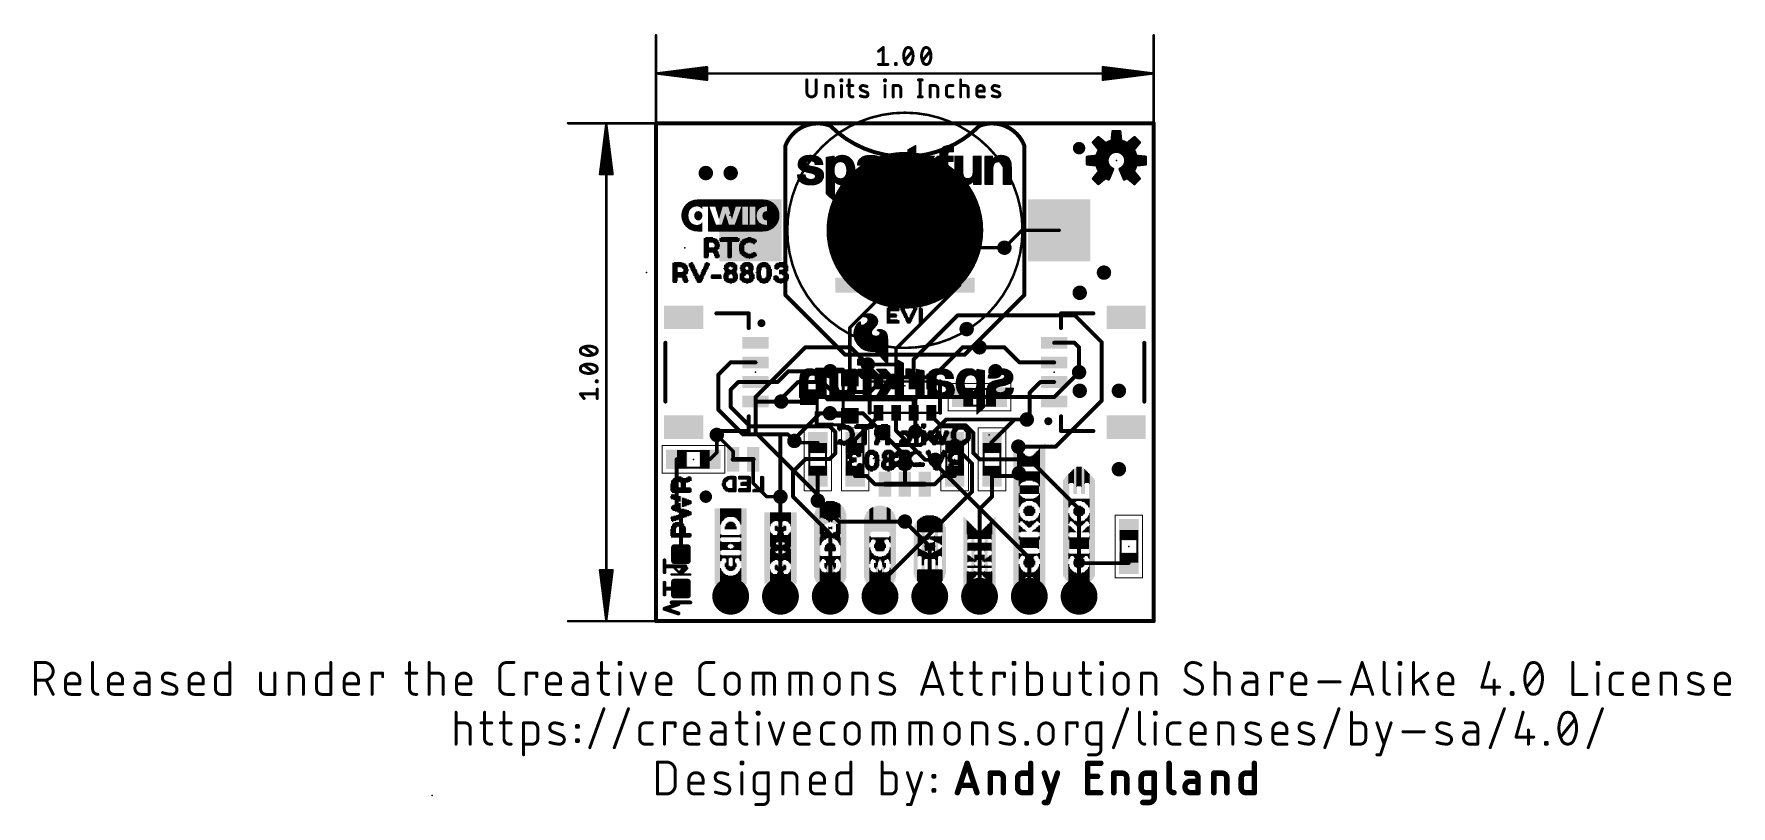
# Model space of a CAD drawing. Extents: x -31.8 to 54.9, y -9.4 to 30.
import ezdxf

# ---------------------------------------------------------------- set-up
doc = ezdxf.new("R2010")
doc.units = 0
for name, color, linetype in [('1', 12, 'CONTINUOUS'), ('16', 132, 'CONTINUOUS'), ('17', 110, 'CONTINUOUS'), ('18', 110, 'CONTINUOUS'), ('20', 31, 'CONTINUOUS'), ('21', 253, 'CONTINUOUS'), ('22', 253, 'CONTINUOUS'), ('23', 53, 'CONTINUOUS'), ('24', 53, 'CONTINUOUS'), ('39', 12, 'CONTINUOUS'), ('40', 132, 'CONTINUOUS'), ('47', 253, 'CONTINUOUS'), ('51', 253, 'CONTINUOUS'), ('52', 253, 'CONTINUOUS')]:
    doc.layers.add(name, color=color, linetype=linetype)

# ---------------------------------------------------------------- blocks, each defined once
blk = doc.blocks.new('PIE')
at = {"const_width": 0.5}
blk.add_lwpolyline([(0, -0.25, 1), (0, 0.25, 1), (0, -0.25)], format="xyb", dxfattribs=at)
blk = doc.blocks.new('RECT')
blk.add_solid([(-0.5, -0.5), (0.5, -0.5), (-0.5, 0.5), (0.5, 0.5)])
blk = doc.blocks.new('RECT160000X160000R30')
at = {"const_width": 0.15}
blk.add_lwpolyline([(0.425, -0.35), (0.425, 0.35, 0.4142), (0.35, 0.425), (-0.35, 0.425, 0.4142), (-0.425, 0.35), (-0.425, -0.35, 0.4142), (-0.35, -0.425), (0.35, -0.425, 0.4142)], format="xyb", close=True, dxfattribs=at)
blk.add_solid([(-0.3754, -0.3754), (0.3754, -0.3754), (-0.3754, 0.3754), (0.3754, 0.3754)])
blk = doc.blocks.new('ROUNDP')
at = {"const_width": 0.5}
blk.add_lwpolyline([(0, -0.25, 1), (0, 0.25, 1), (0, -0.25)], format="xyb", dxfattribs=at)
blk = doc.blocks.new('ROUNDV')
at = {"const_width": 0.5}
blk.add_lwpolyline([(0, -0.25, 1), (0, 0.25, 1), (0, -0.25)], format="xyb", dxfattribs=at)

msp = doc.modelspace()

# ---------------------------------------------------------------- linework, layer by layer
at = {"layer": '1'}
for points, const_width in [([(25.4, 25.4), (0, 25.4)], 0.2032), ([(0, 25.4), (0, 0)], 0.2032), ([(25.4, 0), (25.4, 25.4)], 0.2032), ([(9.89, 14.97), (13.97, 19.05)], 0.1778), ([(13.97, 19.05), (17.78, 19.05)], 0.1778), ([(15.494, 17.145), (12.25, 13.901)], 0.1778), ([(15.394, 15.5957), (13.15, 13.3517)], 0.2032), ([(21.3794, 15.5957), (15.394, 15.5957)], 0.2032), ([(22.7457, 14.2294), (21.3794, 15.5957)], 0.2032), ([(9.89, 12.38), (9.89, 14.875)], 0.2032), ([(9.89, 14.875), (9.89, 14.97)], 0.1778), ([(12.25, 13.901), (12.25, 13.1)], 0.1778), ([(17.78, 13.97), (16.51, 13.97)], 0.2032), ([(18.55, 13.2), (17.78, 13.97)], 0.2032), ([(21.36, 14.2), (20.32, 14.2)], 0.2032), ([(21.59, 13.97), (21.36, 14.2)], 0.2032), ([(21.59, 12.7), (21.59, 13.97)], 0.2032), ([(22.7457, 11.2507), (22.7457, 14.2294)], 0.2032), ([(3.175, 12.573), (3.81, 13.208)], 0.2032), ([(3.81, 13.208), (5.072, 13.208)], 0.2032), ([(5.072, 13.208), (5.08, 13.2)], 0.2032), ([(10.8077, 13.0937), (12.2437, 13.0937)], 0.1778), ([(12.2437, 13.0937), (12.25, 13.1)], 0.1778), ([(12.25, 13.1), (12.25, 12.23)], 0.1778), ([(13.15, 13.3517), (13.15, 12.23)], 0.2032), ([(20.32, 13.2), (18.55, 13.2)], 0.2032), ([(3.175, 10.795), (3.175, 12.573)], 0.2032), ([(4.199, 12.2), (3.81, 11.811)], 0.2032), ([(4.199, 12.2), (5.08, 12.2)], 0.2032), ([(5.08, 12.2), (6.2002, 12.2)], 0.2032), ([(6.2002, 12.2), (6.751, 12.7508)], 0.2032), ([(6.3881, 11.3411), (7.239, 12.192)], 0.2032), ([(8.89, 12.7508), (6.751, 12.7508)], 0.2032), ([(7.239, 12.192), (8.509, 12.192)], 0.2032), ([(8.509, 12.192), (9.0043, 11.6967)], 0.2032), ([(11.35, 12.1157), (10.931, 11.6967)], 0.2032), ([(11.35, 12.1157), (11.35, 12.23)], 0.2032), ([(19.62, 12.2), (19.066, 11.646)], 0.2032), ([(20.32, 12.2), (19.62, 12.2)], 0.2032), ([(3.81, 11.811), (3.81, 10.922)], 0.2032), ([(6.3867, 11.2), (5.08, 11.2)], 0.2032), ([(6.3881, 11.2014), (6.3867, 11.2)], 0.2032), ([(6.3881, 11.2014), (6.3881, 11.3411)], 0.2032), ([(7.79, 11.43), (8.636, 11.43)], 0.2032), ([(8.636, 11.43), (8.7566, 11.3094)], 0.2032), ([(8.7566, 11.3094), (13.208, 11.3094)], 0.2032), ([(9.0043, 11.6967), (10.931, 11.6967)], 0.2032), ([(13.15, 11.2514), (13.208, 11.3094)], 0.2032), ([(13.15, 10.63), (13.15, 11.2514)], 0.2032), ([(13.3286, 11.43), (13.208, 11.3094)], 0.2032), ([(13.3286, 11.43), (15.66, 11.43)], 0.2032), ([(19.066, 11.646), (19.066, 10.43)], 0.2032), ([(20.3977, 8.9027), (22.7457, 11.2507)], 0.2032), ([(4.445, 9.525), (3.175, 10.795)], 0.2032), ([(3.81, 10.922), (4.7976, 9.9344)], 0.2032), ([(9.0018, 10.48), (8.8773, 10.6045)], 0.2032), ([(9.89, 10.48), (9.0018, 10.48)], 0.2032), ([(11.35, 10.461), (10.16, 9.271)], 0.2032), ([(11.35, 10.63), (11.35, 10.461)], 0.1778), ([(12.25, 9.721), (12.25, 10.63)], 0.2032), ([(14.05, 10.4737), (14.05, 10.63)], 0.2032), ([(14.5415, 9.9822), (14.05, 10.4737)], 0.2032), ([(19.066, 10.43), (18.923, 10.287)], 0.2032), ([(3.1, 8.6), (3.1, 9.5)], 0.1778), ([(6.35, 9.525), (4.445, 9.525)], 0.2032), ([(4.7976, 9.9344), (8.8707, 9.9344)], 0.2032), ([(6.731, 9.525), (6.35, 9.525)], 0.2032), ([(6.35, 6.35), (6.35, 9.525)], 0.2032), ([(7.0612, 9.1948), (6.731, 9.525)], 0.2032), ([(9.144, 9.6611), (8.8707, 9.9344)], 0.2032), ([(9.144, 9.144), (9.144, 9.6611)], 0.2032), ([(11.5824, 9.5885), (11.5824, 9.5631)], 0.2032), ([(12.7, 8.4455), (11.5824, 9.5631)], 0.2032), ([(13.7414, 8.2296), (12.25, 9.721)], 0.2032), ([(13.6144, 9.6647), (13.2334, 9.6647)], 0.2032), ([(14.1741, 9.105), (13.6144, 9.6647)], 0.2032), ([(15.8178, 9.9822), (14.5415, 9.9822)], 0.2032), ([(16.1925, 9.6075), (15.8178, 9.9822)], 0.2032), ([(16.1925, 8.5725), (16.1925, 9.6075)], 0.2032), ([(18.288, 10.287), (17.106, 9.105)], 0.2032), ([(18.923, 10.287), (18.288, 10.287)], 0.2032), ([(2.755, 8.255), (3.1, 8.6)], 0.1778), ([(7.0612, 9.1948), (7.151, 9.105)], 0.1778), ([(7.151, 9.105), (8.255, 9.105)], 0.1778), ([(9.144, 8.5489), (9.144, 9.144)], 0.2032), ([(9.183, 9.105), (9.144, 9.144)], 0.2032), ([(10.16, 9.105), (9.183, 9.105)], 0.2032), ([(10.16, 9.271), (10.16, 9.105)], 0.2032), ([(15.24, 9.105), (14.1741, 9.105)], 0.2032), ([(15.24, 9.105), (15.24, 8.9281)], 0.2032), ([(16.129, 8.0391), (15.24, 8.9281)], 0.2032), ([(16.51, 8.255), (16.1925, 8.5725)], 0.2032), ([(17.106, 9.105), (17.145, 9.105)], 0.2032), ([(18.4912, 8.9027), (20.3977, 8.9027)], 0.2032), ([(1.055, 8.255), (1.055, 5.8157)], 0.2032), ([(6.9977, 7.6327), (7.6406, 8.2756)], 0.2032), ([(7.6406, 8.2756), (8.8707, 8.2756)], 0.2032), ([(8.8707, 8.2756), (9.144, 8.5489)], 0.2032), ([(12.7, 8.4455), (12.7, 6.985)], 0.2032), ([(14.2494, 8.2296), (13.7414, 8.2296)], 0.2032), ([(16.129, 6.604), (16.129, 8.0391)], 0.2032), ([(19.05, 8.255), (16.51, 8.255)], 0.2032), ([(21.59, 5.715), (19.05, 8.255)], 0.2032), ([(6.9977, 6.3373), (6.9977, 7.6327)], 0.2032), ([(8.255, 6.15), (8.255, 7.405)], 0.2032), ([(10.756, 7.405), (10.16, 7.405)], 0.2032), ([(11.176, 6.985), (10.756, 7.405)], 0.2032), ([(11.684, 6.985), (11.176, 6.985)], 0.2032), ([(12.7, 6.985), (11.684, 6.985)], 0.254), ([(12.7, 6.985), (11.684, 6.985)], 0.254), ([(12.7, 6.985), (13.716, 6.985)], 0.254), ([(12.7, 6.985), (13.716, 6.985)], 0.254), ([(12.7, 6.985), (13.716, 6.985)], 0.254), ([(13.716, 6.985), (14.224, 6.985)], 0.2032), ([(14.644, 7.405), (14.224, 6.985)], 0.2032), ([(15.24, 7.405), (14.644, 7.405)], 0.2032), ([(17.145, 7.405), (17.145, 6.35)], 0.2032), ([(17.145, 7.405), (18.3778, 7.405)], 0.2032), ([(18.3778, 7.405), (18.5166, 7.5438)], 0.2032), ([(6.35, 1.27), (6.35, 6.35)], 0.2032), ([(6.9977, 6.3373), (8.89, 4.445)], 0.2032), ([(9.325, 5.08), (8.255, 6.15)], 0.2032), ([(16.129, 6.604), (11.43, 1.905)], 0.2032), ([(17.145, 6.35), (16.51, 5.715)], 0.2032), ([(1.055, 5.8157), (1.27, 5.6007)], 0.2032), ([(1.27, 5.6007), (1.27, 3.417)], 0.2032), ([(16.51, 5.715), (16.51, 1.27)], 0.2032), ([(21.59, 3), (21.59, 5.715)], 0.2032), ([(8.89, 1.27), (8.89, 4.445)], 0.2032), ([(12.7, 5.08), (9.325, 5.08)], 0.2032), ([(21.59, 1.27), (21.59, 3)], 0.2032), ([(21.63, 2.96), (21.59, 3)], 0.1778), ([(24.13, 2.96), (21.63, 2.96)], 0.1778), ([(11.43, 1.27), (11.43, 1.905)], 0.2032), ([(0, 0), (25.4, 0)], 0.2032)]:
    msp.add_lwpolyline(points, dxfattribs=dict(at, const_width=const_width))
for points, const_width in [([(0, 25.4508, 1), (0, 25.3492)], 0.1016), ([(0.0508, 25.4, 1), (-0.0508, 25.4)], 0.1016), ([(25.4508, 25.4, 1), (25.3492, 25.4)], 0.1016), ([(25.4, 25.3492, 1), (25.4, 25.4508)], 0.1016), ([(13.97, 19.0945, 1), (13.97, 19.0055)], 0.0889), ([(14.0014, 19.0186, 1), (13.9386, 19.0814)], 0.0889), ([(17.78, 19.0055, 1), (17.78, 19.0945)], 0.0889), ([(15.5254, 17.1136, 1), (15.4626, 17.1764)], 0.0889), ([(15.394, 15.6465, 1), (15.394, 15.5449)], 0.1016), ([(15.4299, 15.5598, 1), (15.3581, 15.6316)], 0.1016), ([(21.4153, 15.6316, 1), (21.3435, 15.5598)], 0.1016), ([(21.3794, 15.5449, 1), (21.3794, 15.6465)], 0.1016), ([(9.9408, 14.875, 1), (9.8392, 14.875)], 0.1016), ([(9.9345, 14.97, 1), (9.8456, 14.97)], 0.0889), ([(9.8586, 15.0014, 1), (9.9214, 14.9386)], 0.0889), ([(9.8456, 14.875, 1), (9.9345, 14.875)], 0.0889), ([(12.2186, 13.9324, 1), (12.2814, 13.8696)], 0.0889), ([(12.2944, 13.901, 1), (12.2056, 13.901)], 0.0889), ([(16.51, 14.0208, 1), (16.51, 13.9192)], 0.1016), ([(17.8159, 14.0059, 1), (17.7441, 13.9341)], 0.1016), ([(17.78, 13.9192, 1), (17.78, 14.0208)], 0.1016), ([(20.32, 14.2508, 1), (20.32, 14.1492)], 0.1016), ([(21.3959, 14.2359, 1), (21.3241, 14.1641)], 0.1016), ([(21.36, 14.1492, 1), (21.36, 14.2508)], 0.1016), ([(21.6408, 13.97, 1), (21.5392, 13.97)], 0.1016), ([(21.5541, 13.9341, 1), (21.6259, 14.0059)], 0.1016), ([(22.7965, 14.2294, 1), (22.6949, 14.2294)], 0.1016), ([(22.7098, 14.1935, 1), (22.7816, 14.2653)], 0.1016), ([(3.81, 13.2588, 1), (3.81, 13.1572)], 0.1016), ([(3.8459, 13.1721, 1), (3.7741, 13.2439)], 0.1016), ([(5.1079, 13.2439, 1), (5.0361, 13.1721)], 0.1016), ([(5.0441, 13.1641, 1), (5.1159, 13.2359)], 0.1016), ([(5.072, 13.1572, 1), (5.072, 13.2588)], 0.1016), ([(10.8077, 13.1381, 1), (10.8077, 13.0493)], 0.0889), ([(12.2123, 13.1251, 1), (12.2751, 13.0623)], 0.0889), ([(12.2944, 13.1, 1), (12.2056, 13.1)], 0.0889), ([(12.2056, 13.1, 1), (12.2944, 13.1)], 0.0889), ([(12.2814, 13.0686, 1), (12.2186, 13.1314)], 0.0889), ([(12.2437, 13.0493, 1), (12.2437, 13.1381)], 0.0889), ([(13.2008, 13.3517, 1), (13.0992, 13.3517)], 0.1016), ([(13.1141, 13.3876, 1), (13.1859, 13.3158)], 0.1016), ([(18.55, 13.2508, 1), (18.55, 13.1492)], 0.1016), ([(18.5141, 13.1641, 1), (18.5859, 13.2359)], 0.1016), ([(20.32, 13.1492, 1), (20.32, 13.2508)], 0.1016), ([(3.2258, 12.573, 1), (3.1242, 12.573)], 0.1016), ([(3.1391, 12.6089, 1), (3.2109, 12.5371)], 0.1016), ([(4.199, 12.2508, 1), (4.199, 12.1492)], 0.1016), ([(4.2349, 12.1641, 1), (4.1631, 12.2359)], 0.1016), ([(5.08, 12.2508, 1), (5.08, 12.1492)], 0.1016), ([(5.08, 12.1492, 1), (5.08, 12.2508)], 0.1016), ([(6.1643, 12.2359, 1), (6.2361, 12.1641)], 0.1016), ([(6.2002, 12.1492, 1), (6.2002, 12.2508)], 0.1016), ([(6.751, 12.8016, 1), (6.751, 12.7)], 0.1016), ([(6.7869, 12.7149, 1), (6.7151, 12.7867)], 0.1016), ([(7.239, 12.2428, 1), (7.239, 12.1412)], 0.1016), ([(7.2749, 12.1561, 1), (7.2031, 12.2279)], 0.1016), ([(8.5449, 12.2279, 1), (8.4731, 12.1561)], 0.1016), ([(8.509, 12.1412, 1), (8.509, 12.2428)], 0.1016), ([(8.89, 12.7, 1), (8.89, 12.8016)], 0.1016), ([(9.8392, 12.38, 1), (9.9408, 12.38)], 0.1016), ([(11.4008, 12.23, 1), (11.2992, 12.23)], 0.1016), ([(11.2992, 12.1157, 1), (11.4008, 12.1157)], 0.1016), ([(11.3859, 12.0798, 1), (11.3141, 12.1516)], 0.1016), ([(12.2056, 12.23, 1), (12.2944, 12.23)], 0.0889), ([(13.0992, 12.23, 1), (13.2008, 12.23)], 0.1016), ([(19.62, 12.2508, 1), (19.62, 12.1492)], 0.1016), ([(19.6559, 12.1641, 1), (19.5841, 12.2359)], 0.1016), ([(20.32, 12.1492, 1), (20.32, 12.2508)], 0.1016), ([(21.5392, 12.7, 1), (21.6408, 12.7)], 0.1016), ([(3.8608, 11.811, 1), (3.7592, 11.811)], 0.1016), ([(3.7741, 11.8469, 1), (3.8459, 11.7751)], 0.1016), ([(5.08, 11.2508, 1), (5.08, 11.1492)], 0.1016), ([(6.3508, 11.2359, 1), (6.4226, 11.1641)], 0.1016), ([(6.4389, 11.3411, 1), (6.3373, 11.3411)], 0.1016), ([(6.3522, 11.377, 1), (6.424, 11.3052)], 0.1016), ([(6.424, 11.1655, 1), (6.3522, 11.2373)], 0.1016), ([(6.3867, 11.1492, 1), (6.3867, 11.2508)], 0.1016), ([(7.79, 11.4808, 1), (7.79, 11.3792)], 0.1016), ([(8.6719, 11.4659, 1), (8.6001, 11.3941)], 0.1016), ([(8.636, 11.3792, 1), (8.636, 11.4808)], 0.1016), ([(8.7566, 11.3602, 1), (8.7566, 11.2586)], 0.1016), ([(8.7207, 11.2735, 1), (8.7925, 11.3453)], 0.1016), ([(9.0043, 11.7475, 1), (9.0043, 11.6459)], 0.1016), ([(8.9684, 11.6608, 1), (9.0402, 11.7326)], 0.1016), ([(10.8951, 11.7326, 1), (10.9669, 11.6608)], 0.1016), ([(10.931, 11.6459, 1), (10.931, 11.7475)], 0.1016), ([(13.2008, 11.2514, 1), (13.0992, 11.2514)], 0.1016), ([(13.1141, 11.2873, 1), (13.1859, 11.2155)], 0.1016), ([(13.1721, 11.3453, 1), (13.2439, 11.2735)], 0.1016), ([(13.2439, 11.2735, 1), (13.1721, 11.3453)], 0.1016), ([(13.208, 11.2586, 1), (13.208, 11.3602)], 0.1016), ([(13.3286, 11.4808, 1), (13.3286, 11.3792)], 0.1016), ([(13.3645, 11.3941, 1), (13.2927, 11.4659)], 0.1016), ([(15.66, 11.3792, 1), (15.66, 11.4808)], 0.1016), ([(19.1168, 11.646, 1), (19.0152, 11.646)], 0.1016), ([(19.0301, 11.6819, 1), (19.1019, 11.6101)], 0.1016), ([(22.6949, 11.2507, 1), (22.7965, 11.2507)], 0.1016), ([(22.7816, 11.2148, 1), (22.7098, 11.2866)], 0.1016), ([(3.2109, 10.8309, 1), (3.1391, 10.7591)], 0.1016), ([(3.1242, 10.795, 1), (3.2258, 10.795)], 0.1016), ([(3.8459, 10.9579, 1), (3.7741, 10.8861)], 0.1016), ([(3.7592, 10.922, 1), (3.8608, 10.922)], 0.1016), ([(6.3373, 11.2014, 1), (6.4389, 11.2014)], 0.1016), ([(8.9132, 10.6404, 1), (8.8414, 10.5686)], 0.1016), ([(9.0018, 10.5308, 1), (9.0018, 10.4292)], 0.1016), ([(8.9659, 10.4441, 1), (9.0377, 10.5159)], 0.1016), ([(9.89, 10.4292, 1), (9.89, 10.5308)], 0.1016), ([(11.3945, 10.63, 1), (11.3056, 10.63)], 0.0889), ([(11.3056, 10.461, 1), (11.3945, 10.461)], 0.0889), ([(11.3859, 10.4251, 1), (11.3141, 10.4969)], 0.1016), ([(12.3008, 10.63, 1), (12.1992, 10.63)], 0.1016), ([(13.0992, 10.63, 1), (13.2008, 10.63)], 0.1016), ([(14.1008, 10.63, 1), (13.9992, 10.63)], 0.1016), ([(14.0859, 10.5096, 1), (14.0141, 10.4378)], 0.1016), ([(13.9992, 10.4737, 1), (14.1008, 10.4737)], 0.1016), ([(19.0152, 10.43, 1), (19.1168, 10.43)], 0.1016), ([(19.1019, 10.3941, 1), (19.0301, 10.4659)], 0.1016), ([(3.1444, 9.5, 1), (3.0556, 9.5)], 0.0889), ([(4.445, 9.5758, 1), (4.445, 9.4742)], 0.1016), ([(4.4091, 9.4891, 1), (4.4809, 9.5609)], 0.1016), ([(4.7976, 9.9852, 1), (4.7976, 9.8836)], 0.1016), ([(4.7617, 9.8985, 1), (4.8335, 9.9703)], 0.1016), ([(6.35, 9.5758, 1), (6.35, 9.4742)], 0.1016), ([(6.4008, 9.525, 1), (6.2992, 9.525)], 0.1016), ([(6.35, 9.4742, 1), (6.35, 9.5758)], 0.1016), ([(6.7669, 9.5609, 1), (6.6951, 9.4891)], 0.1016), ([(6.731, 9.4742, 1), (6.731, 9.5758)], 0.1016), ([(8.9067, 9.9703, 1), (8.8348, 9.8985)], 0.1016), ([(8.8707, 9.8836, 1), (8.8707, 9.9852)], 0.1016), ([(9.1948, 9.6611, 1), (9.0932, 9.6611)], 0.1016), ([(9.1081, 9.6252, 1), (9.1799, 9.6971)], 0.1016), ([(11.6332, 9.5885, 1), (11.5316, 9.5885)], 0.1016), ([(11.6183, 9.599, 1), (11.5465, 9.5272)], 0.1016), ([(11.5316, 9.5631, 1), (11.6332, 9.5631)], 0.1016), ([(12.2859, 9.7569, 1), (12.2141, 9.6851)], 0.1016), ([(12.1992, 9.721, 1), (12.3008, 9.721)], 0.1016), ([(13.2334, 9.7155, 1), (13.2334, 9.6139)], 0.1016), ([(13.6503, 9.7006, 1), (13.5785, 9.6288)], 0.1016), ([(13.6144, 9.6139, 1), (13.6144, 9.7155)], 0.1016), ([(14.5415, 10.033, 1), (14.5415, 9.9314)], 0.1016), ([(14.5056, 9.9463, 1), (14.5774, 10.0181)], 0.1016), ([(15.8537, 10.0181, 1), (15.7819, 9.9463)], 0.1016), ([(15.8178, 9.9314, 1), (15.8178, 10.033)], 0.1016), ([(16.2433, 9.6075, 1), (16.1417, 9.6075)], 0.1016), ([(16.1566, 9.5716, 1), (16.2284, 9.6434)], 0.1016), ([(18.288, 10.3378, 1), (18.288, 10.2362)], 0.1016), ([(18.3239, 10.2511, 1), (18.2521, 10.3229)], 0.1016), ([(18.8871, 10.3229, 1), (18.9589, 10.2511)], 0.1016), ([(18.923, 10.2362, 1), (18.923, 10.3378)], 0.1016), ([(3.1314, 8.5686, 1), (3.0686, 8.6314)], 0.0889), ([(7.0926, 9.2262, 1), (7.0298, 9.1634)], 0.0889), ([(7.0253, 9.1589, 1), (7.0971, 9.2307)], 0.1016), ([(7.151, 9.1494, 1), (7.151, 9.0606)], 0.0889), ([(7.1196, 9.0736, 1), (7.1824, 9.1364)], 0.0889), ([(8.255, 9.0606, 1), (8.255, 9.1494)], 0.0889), ([(9.1948, 9.144, 1), (9.0932, 9.144)], 0.1016), ([(9.1799, 9.1799, 1), (9.1081, 9.1081)], 0.1016), ([(9.0932, 9.144, 1), (9.1948, 9.144)], 0.1016), ([(9.183, 9.1558, 1), (9.183, 9.0542)], 0.1016), ([(9.1471, 9.0691, 1), (9.2189, 9.1409)], 0.1016), ([(10.2108, 9.271, 1), (10.1092, 9.271)], 0.1016), ([(10.1241, 9.3069, 1), (10.1959, 9.2351)], 0.1016), ([(10.1092, 9.105, 1), (10.2108, 9.105)], 0.1016), ([(10.16, 9.0542, 1), (10.16, 9.1558)], 0.1016), ([(14.1741, 9.1558, 1), (14.1741, 9.0542)], 0.1016), ([(14.1382, 9.0691, 1), (14.21, 9.1409)], 0.1016), ([(15.2908, 9.105, 1), (15.1892, 9.105)], 0.1016), ([(15.2759, 8.964, 1), (15.2041, 8.8922)], 0.1016), ([(15.1892, 8.9281, 1), (15.2908, 8.9281)], 0.1016), ([(15.24, 9.0542, 1), (15.24, 9.1558)], 0.1016), ([(16.2284, 8.6084, 1), (16.1566, 8.5366)], 0.1016), ([(17.106, 9.1558, 1), (17.106, 9.0542)], 0.1016), ([(17.0701, 9.1409, 1), (17.1419, 9.0691)], 0.1016), ([(17.145, 9.0542, 1), (17.145, 9.1558)], 0.1016), ([(18.4912, 8.9535, 1), (18.4912, 8.8519)], 0.1016), ([(20.3618, 8.9386, 1), (20.4336, 8.8668)], 0.1016), ([(20.3977, 8.8519, 1), (20.3977, 8.9535)], 0.1016), ([(1.1058, 8.255, 1), (1.0042, 8.255)], 0.1016), ([(2.7236, 8.2864, 1), (2.7864, 8.2236)], 0.0889), ([(3.0556, 8.6, 1), (3.1444, 8.6)], 0.0889), ([(7.6406, 8.3264, 1), (7.6406, 8.2248)], 0.1016), ([(7.6765, 8.2397, 1), (7.6047, 8.3115)], 0.1016), ([(8.8348, 8.3115, 1), (8.9067, 8.2397)], 0.1016), ([(8.8707, 8.2248, 1), (8.8707, 8.3264)], 0.1016), ([(9.0932, 8.5489, 1), (9.1948, 8.5489)], 0.1016), ([(9.1799, 8.5129, 1), (9.1081, 8.5848)], 0.1016), ([(12.7508, 8.4455, 1), (12.6492, 8.4455)], 0.1016), ([(12.6641, 8.4096, 1), (12.7359, 8.4814)], 0.1016), ([(13.7414, 8.2804, 1), (13.7414, 8.1788)], 0.1016), ([(13.7055, 8.1937, 1), (13.7773, 8.2655)], 0.1016), ([(14.2494, 8.1788, 1), (14.2494, 8.2804)], 0.1016), ([(16.1798, 8.0391, 1), (16.0782, 8.0391)], 0.1016), ([(16.0931, 8.0032, 1), (16.1649, 8.075)], 0.1016), ([(16.1417, 8.5725, 1), (16.2433, 8.5725)], 0.1016), ([(16.51, 8.3058, 1), (16.51, 8.2042)], 0.1016), ([(16.4741, 8.2191, 1), (16.5459, 8.2909)], 0.1016), ([(19.0859, 8.2909, 1), (19.0141, 8.2191)], 0.1016), ([(19.05, 8.2042, 1), (19.05, 8.3058)], 0.1016), ([(7.0485, 7.6327, 1), (6.9469, 7.6327)], 0.1016), ([(6.9618, 7.6686, 1), (7.0336, 7.5968)], 0.1016), ([(8.3058, 7.405, 1), (8.2042, 7.405)], 0.1016), ([(10.16, 7.4558, 1), (10.16, 7.3542)], 0.1016), ([(10.7919, 7.4409, 1), (10.7201, 7.3691)], 0.1016), ([(10.756, 7.3542, 1), (10.756, 7.4558)], 0.1016), ([(11.176, 7.0358, 1), (11.176, 6.9342)], 0.1016), ([(11.1401, 6.9491, 1), (11.2119, 7.0209)], 0.1016), ([(11.684, 7.0485, 1), (11.684, 6.9215)], 0.127), ([(11.684, 7.0485, 1), (11.684, 6.9215)], 0.127), ([(11.684, 6.9342, 1), (11.684, 7.0358)], 0.1016), ([(12.7, 7.0485, 1), (12.7, 6.9215)], 0.127), ([(12.7, 7.0485, 1), (12.7, 6.9215)], 0.127), ([(12.7, 7.0485, 1), (12.7, 6.9215)], 0.127), ([(12.6492, 6.985, 1), (12.7508, 6.985)], 0.1016), ([(12.7, 6.9215, 1), (12.7, 7.0485)], 0.127), ([(12.7, 6.9215, 1), (12.7, 7.0485)], 0.127), ([(13.716, 7.0358, 1), (13.716, 6.9342)], 0.1016), ([(13.716, 6.9215, 1), (13.716, 7.0485)], 0.127), ([(13.716, 6.9215, 1), (13.716, 7.0485)], 0.127), ([(13.716, 6.9215, 1), (13.716, 7.0485)], 0.127), ([(14.1881, 7.0209, 1), (14.2599, 6.9491)], 0.1016), ([(14.224, 6.9342, 1), (14.224, 7.0358)], 0.1016), ([(14.644, 7.4558, 1), (14.644, 7.3542)], 0.1016), ([(14.6799, 7.3691, 1), (14.6081, 7.4409)], 0.1016), ([(15.24, 7.3542, 1), (15.24, 7.4558)], 0.1016), ([(17.1958, 7.405, 1), (17.0942, 7.405)], 0.1016), ([(17.145, 7.4558, 1), (17.145, 7.3542)], 0.1016), ([(18.3419, 7.4409, 1), (18.4137, 7.3691)], 0.1016), ([(18.3778, 7.3542, 1), (18.3778, 7.4558)], 0.1016), ([(18.5525, 7.5079, 1), (18.4807, 7.5797)], 0.1016), ([(6.4008, 6.35, 1), (6.2992, 6.35)], 0.1016), ([(6.2992, 6.35, 1), (6.4008, 6.35)], 0.1016), ([(7.0336, 6.3732, 1), (6.9618, 6.3014)], 0.1016), ([(6.9469, 6.3373, 1), (7.0485, 6.3373)], 0.1016), ([(8.2909, 6.1859, 1), (8.2191, 6.1141)], 0.1016), ([(8.2042, 6.15, 1), (8.3058, 6.15)], 0.1016), ([(16.0782, 6.604, 1), (16.1798, 6.604)], 0.1016), ([(16.1649, 6.5681, 1), (16.0931, 6.6399)], 0.1016), ([(17.0942, 6.35, 1), (17.1958, 6.35)], 0.1016), ([(17.1809, 6.3141, 1), (17.1091, 6.3859)], 0.1016), ([(1.0909, 5.8516, 1), (1.0191, 5.7798)], 0.1016), ([(1.0042, 5.8157, 1), (1.1058, 5.8157)], 0.1016), ([(1.3208, 5.6007, 1), (1.2192, 5.6007)], 0.1016), ([(1.2341, 5.5648, 1), (1.3059, 5.6366)], 0.1016), ([(16.5608, 5.715, 1), (16.4592, 5.715)], 0.1016), ([(16.4741, 5.7509, 1), (16.5459, 5.6791)], 0.1016), ([(21.6408, 5.715, 1), (21.5392, 5.715)], 0.1016), ([(21.5541, 5.6791, 1), (21.6259, 5.7509)], 0.1016), ([(8.9408, 4.445, 1), (8.8392, 4.445)], 0.1016), ([(8.8541, 4.4091, 1), (8.9259, 4.4809)], 0.1016), ([(9.325, 5.1308, 1), (9.325, 5.0292)], 0.1016), ([(9.2891, 5.0441, 1), (9.3609, 5.1159)], 0.1016), ([(12.7, 5.0292, 1), (12.7, 5.1308)], 0.1016), ([(1.2192, 3.417, 1), (1.3208, 3.417)], 0.1016), ([(21.6408, 3, 1), (21.5392, 3)], 0.1016), ([(21.5392, 3, 1), (21.6408, 3)], 0.1016), ([(21.6214, 3.0314, 1), (21.5586, 2.9686)], 0.0889), ([(21.63, 3.0044, 1), (21.63, 2.9156)], 0.0889), ([(21.5986, 2.9286, 1), (21.6614, 2.9914)], 0.0889), ([(24.13, 2.9156, 1), (24.13, 3.0044)], 0.0889), ([(11.4808, 1.905, 1), (11.3792, 1.905)], 0.1016), ([(11.3941, 1.9409, 1), (11.4659, 1.8691)], 0.1016), ([(6.2992, 1.27, 1), (6.4008, 1.27)], 0.1016), ([(8.8392, 1.27, 1), (8.9408, 1.27)], 0.1016), ([(11.3792, 1.27, 1), (11.4808, 1.27)], 0.1016), ([(16.4592, 1.27, 1), (16.5608, 1.27)], 0.1016), ([(21.5392, 1.27, 1), (21.6408, 1.27)], 0.1016), ([(0, 0.0508, 1), (0, -0.0508)], 0.1016), ([(-0.0508, 0, 1), (0.0508, 0)], 0.1016), ([(25.3492, 0, 1), (25.4508, 0)], 0.1016), ([(25.4, -0.0508, 1), (25.4, 0.0508)], 0.1016)]:
    msp.add_lwpolyline(points, format="xyb", dxfattribs=dict(at, const_width=const_width))
at = {"layer": '16'}
for points, const_width in [([(0, 0), (0, 25.4)], 0.2032), ([(0, 25.4), (25.4, 25.4)], 0.2032), ([(25.4, 25.4), (25.4, 0)], 0.2032), ([(17.78, 19.05), (18.669, 19.939)], 0.1778), ([(18.669, 19.939), (20.574, 19.939)], 0.1778), ([(5.08, 11.43), (7.62, 13.97)], 0.2032), ([(9.9314, 13.97), (7.62, 13.97)], 0.2032), ([(10.8077, 13.0937), (9.9314, 13.97)], 0.2032), ([(15.6491, 13.97), (14.1251, 12.446)], 0.2032), ([(16.51, 13.97), (15.6491, 13.97)], 0.2032), ([(10.2346, 12.7508), (8.89, 12.7508)], 0.2032), ([(10.5394, 12.446), (10.2346, 12.7508)], 0.2032), ([(14.1251, 12.446), (10.5394, 12.446)], 0.2032), ([(20.32, 11.43), (21.59, 12.7)], 0.2032), ([(5.08, 9.625), (5.08, 11.43)], 0.2032), ([(8.0502, 11.2014), (6.3881, 11.2014)], 0.2032), ([(8.0502, 11.2014), (8.2788, 11.43)], 0.2032), ([(8.2788, 11.43), (13.2334, 11.43)], 0.2032), ([(20.32, 11.43), (13.2334, 11.43)], 0.2032), ([(13.2334, 9.6647), (13.2334, 11.43)], 0.2032), ([(8.3693, 10.6045), (7.0612, 9.2964)], 0.2032), ([(8.8773, 10.6045), (8.3693, 10.6045)], 0.2032), ([(8.8773, 10.6045), (10.5664, 10.6045)], 0.2032), ([(11.5824, 9.5885), (10.5664, 10.6045)], 0.2032), ([(3.1, 9.5), (3.937, 8.663)], 0.1778), ([(8.255, 6.45), (5.08, 9.625)], 0.2032), ([(11.5824, 9.5885), (12.1793, 8.9916)], 0.2032), ([(13.5128, 8.9916), (14.8082, 10.287)], 0.2032), ([(14.8082, 10.287), (18.923, 10.287)], 0.2032), ([(3.937, 8.663), (3.937, 8.255)], 0.1778), ([(7.0612, 9.2964), (7.0612, 9.1948)], 0.2032), ([(13.5128, 8.9916), (12.1793, 8.9916)], 0.2032), ([(18.5166, 8.8773), (18.4912, 8.9027)], 0.2032), ([(18.5166, 7.5438), (18.5166, 8.8773)], 0.2032), ([(3.937, 8.255), (4.953, 8.255)], 0.254), ([(3.937, 8.255), (4.953, 8.255)], 0.254), ([(4.953, 8.255), (4.953, 7.047)], 0.1778), ([(14.2494, 8.2296), (14.2494, 8.0265)], 0.2032), ([(14.2494, 8.0265), (14.2494, 8.0264)], 0.2032), ([(14.2494, 8.0264), (19.05, 3.2258)], 0.2032), ([(5.65, 6.35), (4.953, 7.047)], 0.1778), ([(5.65, 6.35), (6.35, 6.35)], 0.1778), ([(8.255, 6.15), (8.255, 6.45)], 0.2032), ([(13.97, 3.81), (12.7, 5.08)], 0.2032), ([(13.97, 1.27), (13.97, 3.81)], 0.2032), ([(0.4316, 2.5057), (0.4316, 3.0984)], 0.2032), ([(1.4984, 2.8021), (0.4316, 2.8021)], 0.2032), ([(1.2613, 2.5057), (1.4984, 2.8021)], 0.2032), ([(19.05, 1.27), (19.05, 3.2258)], 0.2032), ([(0.4316, 1.3627), (0.4316, 1.9554)], 0.2032), ([(1.4984, 1.6591), (0.4316, 1.6591)], 0.2032), ([(1.2613, 1.3627), (1.4984, 1.6591)], 0.2032), ([(0.4316, 0.6304), (1.1428, 0.8674)], 0.2032), ([(25.4, 0), (0, 0)], 0.2032), ([(1.1428, 0.3933), (0.4316, 0.6304)], 0.2032)]:
    msp.add_lwpolyline(points, dxfattribs=dict(at, const_width=const_width))
for points, const_width in [([(0.0508, 25.4, 1), (-0.0508, 25.4)], 0.1016), ([(0, 25.4508, 1), (0, 25.3492)], 0.1016), ([(25.4508, 25.4, 1), (25.3492, 25.4)], 0.1016), ([(25.4, 25.3492, 1), (25.4, 25.4508)], 0.1016), ([(18.669, 19.9835, 1), (18.669, 19.8945)], 0.0889), ([(18.7004, 19.9076, 1), (18.6376, 19.9704)], 0.0889), ([(20.574, 19.8945, 1), (20.574, 19.9835)], 0.0889), ([(17.7486, 19.0814, 1), (17.8114, 19.0186)], 0.0889), ([(7.62, 14.0208, 1), (7.62, 13.9192)], 0.1016), ([(7.6559, 13.9341, 1), (7.5841, 14.0059)], 0.1016), ([(9.9673, 14.0059, 1), (9.8955, 13.9341)], 0.1016), ([(9.9314, 13.9192, 1), (9.9314, 14.0208)], 0.1016), ([(15.6491, 14.0208, 1), (15.6491, 13.9192)], 0.1016), ([(15.685, 13.9341, 1), (15.6132, 14.0059)], 0.1016), ([(16.51, 13.9192, 1), (16.51, 14.0208)], 0.1016), ([(10.7718, 13.0578, 1), (10.8436, 13.1296)], 0.1016), ([(8.89, 12.8016, 1), (8.89, 12.7)], 0.1016), ([(10.2705, 12.7867, 1), (10.1987, 12.7149)], 0.1016), ([(10.2346, 12.7, 1), (10.2346, 12.8016)], 0.1016), ([(10.5394, 12.4968, 1), (10.5394, 12.3952)], 0.1016), ([(10.5035, 12.4101, 1), (10.5753, 12.4819)], 0.1016), ([(14.0892, 12.4819, 1), (14.161, 12.4101)], 0.1016), ([(14.1251, 12.3952, 1), (14.1251, 12.4968)], 0.1016), ([(21.6259, 12.6641, 1), (21.5541, 12.7359)], 0.1016), ([(5.1308, 11.43, 1), (5.0292, 11.43)], 0.1016), ([(5.0441, 11.4659, 1), (5.1159, 11.3941)], 0.1016), ([(6.3881, 11.2522, 1), (6.3881, 11.1506)], 0.1016), ([(8.0143, 11.2373, 1), (8.0861, 11.1655)], 0.1016), ([(8.0502, 11.1506, 1), (8.0502, 11.2522)], 0.1016), ([(8.2788, 11.4808, 1), (8.2788, 11.3792)], 0.1016), ([(8.3147, 11.3941, 1), (8.2429, 11.4659)], 0.1016), ([(13.2334, 11.4808, 1), (13.2334, 11.3792)], 0.1016), ([(13.2842, 11.43, 1), (13.1826, 11.43)], 0.1016), ([(13.2334, 11.3792, 1), (13.2334, 11.4808)], 0.1016), ([(20.2841, 11.4659, 1), (20.3559, 11.3941)], 0.1016), ([(20.32, 11.3792, 1), (20.32, 11.4808)], 0.1016), ([(8.3693, 10.6553, 1), (8.3693, 10.5537)], 0.1016), ([(8.4052, 10.5686, 1), (8.3334, 10.6404)], 0.1016), ([(8.8773, 10.6553, 1), (8.8773, 10.5537)], 0.1016), ([(8.8773, 10.5537, 1), (8.8773, 10.6553)], 0.1016), ([(10.6023, 10.6404, 1), (10.5305, 10.5686)], 0.1016), ([(10.5664, 10.5537, 1), (10.5664, 10.6553)], 0.1016), ([(3.1314, 9.5314, 1), (3.0686, 9.4686)], 0.0889), ([(5.1159, 9.6609, 1), (5.0441, 9.5891)], 0.1016), ([(5.0292, 9.625, 1), (5.1308, 9.625)], 0.1016), ([(11.6183, 9.6244, 1), (11.5465, 9.5526)], 0.1016), ([(11.5465, 9.5526, 1), (11.6183, 9.6244)], 0.1016), ([(13.1826, 9.6647, 1), (13.2842, 9.6647)], 0.1016), ([(14.8082, 10.3378, 1), (14.8082, 10.2362)], 0.1016), ([(14.8441, 10.2511, 1), (14.7723, 10.3229)], 0.1016), ([(18.923, 10.2362, 1), (18.923, 10.3378)], 0.1016), ([(3.9815, 8.663, 1), (3.8926, 8.663)], 0.0889), ([(3.9056, 8.6316, 1), (3.9684, 8.6944)], 0.0889), ([(7.112, 9.2964, 1), (7.0104, 9.2964)], 0.1016), ([(7.0253, 9.3323, 1), (7.0971, 9.2605)], 0.1016), ([(7.0104, 9.1948, 1), (7.112, 9.1948)], 0.1016), ([(12.1793, 9.0424, 1), (12.1793, 8.9408)], 0.1016), ([(12.1434, 8.9557, 1), (12.2152, 9.0275)], 0.1016), ([(13.4769, 9.0275, 1), (13.5487, 8.9557)], 0.1016), ([(13.5128, 8.9408, 1), (13.5128, 9.0424)], 0.1016), ([(18.5271, 8.9386, 1), (18.4553, 8.8668)], 0.1016), ([(18.5674, 8.8773, 1), (18.4658, 8.8773)], 0.1016), ([(18.4807, 8.8414, 1), (18.5525, 8.9132)], 0.1016), ([(3.937, 8.3185, 1), (3.937, 8.1915)], 0.127), ([(3.937, 8.3185, 1), (3.937, 8.1915)], 0.127), ([(3.8926, 8.255, 1), (3.9815, 8.255)], 0.0889), ([(4.9975, 8.255, 1), (4.9085, 8.255)], 0.0889), ([(4.953, 8.1915, 1), (4.953, 8.3185)], 0.127), ([(4.953, 8.1915, 1), (4.953, 8.3185)], 0.127), ([(14.3002, 8.2296, 1), (14.1986, 8.2296)], 0.1016), ([(14.2853, 8.0623, 1), (14.2135, 7.9905)], 0.1016), ([(14.2135, 8.0623, 1), (14.2853, 7.9905)], 0.1016), ([(14.1986, 8.0265, 1), (14.3002, 8.0265)], 0.1016), ([(14.2853, 7.9905, 1), (14.2135, 8.0624)], 0.1016), ([(4.9085, 7.047, 1), (4.9975, 7.047)], 0.0889), ([(4.9844, 7.0784, 1), (4.9216, 7.0156)], 0.0889), ([(18.4658, 7.5438, 1), (18.5674, 7.5438)], 0.1016), ([(5.65, 6.3945, 1), (5.65, 6.3056)], 0.0889), ([(5.6186, 6.3186, 1), (5.6814, 6.3814)], 0.0889), ([(6.35, 6.3056, 1), (6.35, 6.3945)], 0.0889), ([(8.3058, 6.45, 1), (8.2042, 6.45)], 0.1016), ([(8.2042, 6.15, 1), (8.3058, 6.15)], 0.1016), ([(8.2191, 6.4141, 1), (8.2909, 6.4859)], 0.1016), ([(12.7359, 5.1159, 1), (12.6641, 5.0441)], 0.1016), ([(14.0208, 3.81, 1), (13.9192, 3.81)], 0.1016), ([(13.9341, 3.7741, 1), (14.0059, 3.8459)], 0.1016), ([(0.4824, 3.0984, 1), (0.3808, 3.0984)], 0.1016), ([(0.4316, 2.8529, 1), (0.4316, 2.7513)], 0.1016), ([(1.5381, 2.7703, 1), (1.4587, 2.8338)], 0.1016), ([(1.4984, 2.7513, 1), (1.4984, 2.8529)], 0.1016), ([(19.1008, 3.2258, 1), (18.9992, 3.2258)], 0.1016), ([(19.0141, 3.1899, 1), (19.0859, 3.2617)], 0.1016), ([(0.3808, 2.5057, 1), (0.4824, 2.5057)], 0.1016), ([(0.4824, 1.9554, 1), (0.3808, 1.9554)], 0.1016), ([(0.4316, 1.7099, 1), (0.4316, 1.6083)], 0.1016), ([(1.2217, 2.5375, 1), (1.301, 2.474)], 0.1016), ([(1.5381, 1.6273, 1), (1.4587, 1.6908)], 0.1016), ([(1.4984, 1.6083, 1), (1.4984, 1.7099)], 0.1016), ([(0.3808, 1.3627, 1), (0.4824, 1.3627)], 0.1016), ([(1.1589, 0.8192, 1), (1.1267, 0.9156)], 0.1016), ([(1.2217, 1.3945, 1), (1.301, 1.331)], 0.1016), ([(13.9192, 1.27, 1), (14.0208, 1.27)], 0.1016), ([(18.9992, 1.27, 1), (19.1008, 1.27)], 0.1016), ([(0, 0.0508, 1), (0, -0.0508)], 0.1016), ([(-0.0508, 0, 1), (0.0508, 0)], 0.1016), ([(0.4477, 0.6786, 1), (0.4155, 0.5822)], 0.1016), ([(0.4155, 0.6786, 1), (0.4477, 0.5822)], 0.1016), ([(1.1267, 0.3451, 1), (1.1589, 0.4415)], 0.1016), ([(25.3492, 0, 1), (25.4508, 0)], 0.1016), ([(25.4, -0.0508, 1), (25.4, 0.0508)], 0.1016)]:
    msp.add_lwpolyline(points, format="xyb", dxfattribs=dict(at, const_width=const_width))
at = {"layer": '20', "const_width": 0.2032}
for points in [[(25.4, 25.4), (0, 25.4)], [(0, 25.4), (0, 0)], [(25.4, 0), (25.4, 25.4)], [(0, 0), (25.4, 0)]]:
    msp.add_lwpolyline(points, dxfattribs=at)
at = {"layer": '20', "const_width": 0.1016}
for points in [[(0, 25.4508, 1), (0, 25.3492)], [(0.0508, 25.4, 1), (-0.0508, 25.4)], [(25.4508, 25.4, 1), (25.3492, 25.4)], [(25.4, 25.3492, 1), (25.4, 25.4508)], [(0, 0.0508, 1), (0, -0.0508)], [(-0.0508, 0, 1), (0.0508, 0)], [(25.3492, 0, 1), (25.4508, 0)], [(25.4, -0.0508, 1), (25.4, 0.0508)]]:
    msp.add_lwpolyline(points, format="xyb", dxfattribs=at)
at = {"layer": '21'}
for points, const_width in [([(12.861, 24.035), (13.241, 24.255)], 0.0762), ([(13.2006, 24.2316), (13.241, 24.2316)], 0.0762), ([(13.241, 24.255), (13.241, 23.205)], 0.0762), ([(14.671, 24.185), (14.751, 24.215)], 0.0762), ([(14.751, 24.215), (14.851, 24.245)], 0.0762), ([(14.8063, 24.2316), (15.171, 24.2316)], 0.0762), ([(14.851, 24.245), (14.961, 24.255)], 0.0762), ([(14.961, 24.255), (15.041, 24.255)], 0.0762), ([(15.041, 24.255), (15.071, 24.245)], 0.0762), ([(15.071, 24.245), (15.171, 24.245)], 0.0762), ([(15.171, 24.245), (15.171, 23.955)], 0.0762), ([(7.261, 23.295), (7.281, 23.425)], 0.0762), ([(7.2761, 23.3934), (7.6581, 23.3934)], 0.0762), ([(7.281, 23.425), (7.321, 23.525)], 0.0762), ([(7.2988, 23.4696), (7.7229, 23.4696)], 0.0762), ([(7.321, 23.525), (7.381, 23.595)], 0.0762), ([(7.3388, 23.5458), (8.414, 23.5458)], 0.0762), ([(7.381, 23.595), (7.461, 23.655)], 0.0762), ([(7.417, 23.622), (8.335, 23.622)], 0.0762), ([(7.461, 23.655), (7.551, 23.705)], 0.0762), ([(7.5388, 23.6982), (8.2132, 23.6982)], 0.0762), ([(7.551, 23.705), (7.651, 23.735)], 0.0762), ([(7.651, 23.735), (7.761, 23.745)], 0.0762), ([(7.661, 23.405), (7.651, 23.365)], 0.0762), ([(7.651, 23.365), (7.661, 23.315)], 0.0762), ([(7.671, 23.435), (7.661, 23.405)], 0.0762), ([(7.731, 23.475), (7.671, 23.435)], 0.0762), ([(7.761, 23.485), (7.731, 23.475)], 0.0762), ([(7.761, 23.745), (7.881, 23.755)], 0.0762), ([(7.801, 23.485), (7.761, 23.485)], 0.0762), ([(7.831, 23.495), (7.801, 23.485)], 0.0762), ([(7.921, 23.495), (7.831, 23.495)], 0.0762), ([(7.881, 23.755), (8.101, 23.735)], 0.0762), ([(7.971, 23.485), (7.921, 23.495)], 0.0762), ([(8.011, 23.475), (7.971, 23.485)], 0.0762), ([(8.051, 23.455), (8.011, 23.475)], 0.0762), ([(8.0218, 23.4696), (8.4592, 23.4696)], 0.0762), ([(8.111, 23.395), (8.051, 23.455)], 0.0762), ([(8.101, 23.735), (8.201, 23.705)], 0.0762), ([(8.121, 23.355), (8.111, 23.395)], 0.0762), ([(8.1114, 23.3934), (8.4849, 23.3934)], 0.0762), ([(8.131, 23.305), (8.121, 23.355)], 0.0762), ([(8.201, 23.705), (8.291, 23.655)], 0.0762), ([(8.291, 23.655), (8.371, 23.595)], 0.0762), ([(8.371, 23.595), (8.441, 23.515)], 0.0762), ([(8.441, 23.515), (8.481, 23.415)], 0.0762), ([(8.481, 23.415), (8.501, 23.305)], 0.0762), ([(8.701, 23.645), (8.751, 23.655)], 0.0762), ([(8.701, 21.805), (8.701, 23.645)], 0.0762), ([(8.701, 23.622), (9.071, 23.622)], 0.0762), ([(8.701, 23.5458), (9.071, 23.5458)], 0.0762), ([(8.701, 23.4696), (10.0133, 23.4696)], 0.0762), ([(8.701, 23.3934), (9.2186, 23.3934)], 0.0762), ([(8.751, 23.655), (8.791, 23.665)], 0.0762), ([(8.791, 23.665), (8.841, 23.675)], 0.0762), ([(8.841, 23.675), (8.881, 23.675)], 0.0762), ([(8.881, 23.675), (8.981, 23.695)], 0.0762), ([(8.981, 23.695), (9.021, 23.705)], 0.0762), ([(8.9938, 23.6982), (9.071, 23.6982)], 0.0762), ([(9.021, 23.705), (9.071, 23.715)], 0.0762), ([(9.071, 23.715), (9.071, 23.535)], 0.0762), ([(9.071, 23.535), (9.151, 23.635)], 0.0762), ([(9.0796, 23.5458), (9.9602, 23.5458)], 0.0762), ([(9.1406, 23.622), (9.88, 23.622)], 0.0762), ([(9.191, 23.375), (9.141, 23.315)], 0.0762), ([(9.151, 23.635), (9.251, 23.695)], 0.0762), ([(9.251, 23.415), (9.191, 23.375)], 0.0762), ([(9.251, 23.695), (9.311, 23.725)], 0.0762), ([(9.321, 23.445), (9.251, 23.415)], 0.0762), ([(9.2574, 23.6982), (9.7467, 23.6982)], 0.0762), ([(9.311, 23.725), (9.491, 23.755)], 0.0762), ([(9.411, 23.455), (9.321, 23.445)], 0.0762), ([(9.491, 23.445), (9.411, 23.455)], 0.0762), ([(9.491, 23.755), (9.651, 23.735)], 0.0762), ([(9.561, 23.415), (9.491, 23.445)], 0.0762), ([(9.621, 23.375), (9.561, 23.415)], 0.0762), ([(9.5934, 23.3934), (10.0555, 23.3934)], 0.0762), ([(9.671, 23.315), (9.621, 23.375)], 0.0762), ([(9.651, 23.735), (9.781, 23.685)], 0.0762), ([(9.781, 23.685), (9.891, 23.615)], 0.0762), ([(9.891, 23.615), (9.981, 23.525)], 0.0762), ([(9.981, 23.525), (10.051, 23.405)], 0.0762), ([(10.051, 23.405), (10.101, 23.275)], 0.0762), ([(10.301, 23.345), (10.311, 23.395)], 0.0762), ([(10.3107, 23.3934), (10.7102, 23.3934)], 0.0762), ([(10.311, 23.395), (10.331, 23.455)], 0.0762), ([(10.331, 23.455), (10.361, 23.505)], 0.0762), ([(10.3398, 23.4696), (10.8002, 23.4696)], 0.0762), ([(10.361, 23.505), (10.391, 23.545)], 0.0762), ([(10.391, 23.545), (10.431, 23.585)], 0.0762), ([(10.3918, 23.5458), (11.5247, 23.5458)], 0.0762), ([(10.431, 23.585), (10.511, 23.645)], 0.0762), ([(10.4803, 23.622), (11.454, 23.622)], 0.0762), ([(10.511, 23.645), (10.561, 23.675)], 0.0762), ([(10.561, 23.675), (10.661, 23.715)], 0.0762), ([(10.619, 23.6982), (11.3082, 23.6982)], 0.0762), ([(10.661, 23.715), (10.841, 23.745)], 0.0762), ([(10.711, 23.395), (10.691, 23.355)], 0.0762), ([(10.691, 23.355), (10.691, 23.325)], 0.0762), ([(10.771, 23.455), (10.711, 23.395)], 0.0762), ([(10.811, 23.475), (10.771, 23.455)], 0.0762), ([(10.831, 23.475), (10.811, 23.475)], 0.0762), ([(10.861, 23.485), (10.831, 23.475)], 0.0762), ([(10.841, 23.745), (11.061, 23.745)], 0.0762), ([(10.911, 23.485), (10.861, 23.485)], 0.0762), ([(10.941, 23.495), (10.911, 23.485)], 0.0762), ([(10.961, 23.485), (10.941, 23.495)], 0.0762), ([(11.031, 23.485), (10.961, 23.485)], 0.0762), ([(11.051, 23.475), (11.031, 23.485)], 0.0762), ([(11.071, 23.475), (11.051, 23.475)], 0.0762), ([(11.061, 23.745), (11.121, 23.735)], 0.0762), ([(11.131, 23.445), (11.071, 23.475)], 0.0762), ([(11.0818, 23.4696), (11.5587, 23.4696)], 0.0762), ([(11.121, 23.735), (11.171, 23.735)], 0.0762), ([(11.161, 23.415), (11.131, 23.445)], 0.0762), ([(11.181, 23.375), (11.161, 23.415)], 0.0762), ([(11.171, 23.735), (11.221, 23.725)], 0.0762), ([(11.1718, 23.3934), (11.5729, 23.3934)], 0.0762), ([(11.181, 23.355), (11.181, 23.375)], 0.0762), ([(11.191, 23.325), (11.181, 23.355)], 0.0762), ([(11.221, 23.725), (11.281, 23.705)], 0.0762), ([(11.281, 23.705), (11.321, 23.695)], 0.0762), ([(11.321, 23.695), (11.371, 23.675)], 0.0762), ([(11.371, 23.675), (11.411, 23.655)], 0.0762), ([(11.411, 23.655), (11.451, 23.625)], 0.0762), ([(11.451, 23.625), (11.521, 23.555)], 0.0762), ([(11.521, 23.555), (11.541, 23.505)], 0.0762), ([(11.541, 23.505), (11.561, 23.465)], 0.0762), ([(11.561, 23.465), (11.581, 23.345)], 0.0762), ([(11.791, 23.645), (11.891, 23.665)], 0.0762), ([(11.791, 22.295), (11.791, 23.645)], 0.0762), ([(11.791, 23.622), (12.161, 23.622)], 0.0762), ([(11.791, 23.5458), (12.161, 23.5458)], 0.0762), ([(11.791, 23.4696), (12.161, 23.4696)], 0.0762), ([(11.791, 23.3934), (12.701, 23.3934)], 0.0762), ([(11.891, 23.665), (11.931, 23.675)], 0.0762), ([(11.931, 23.675), (11.981, 23.675)], 0.0762), ([(11.981, 23.675), (12.031, 23.685)], 0.0762), ([(12.031, 23.685), (12.071, 23.695)], 0.0762), ([(12.071, 23.695), (12.121, 23.705)], 0.0762), ([(12.087, 23.6982), (12.161, 23.6982)], 0.0762), ([(12.121, 23.705), (12.161, 23.715)], 0.0762), ([(12.161, 23.715), (12.161, 23.445)], 0.0762), ([(12.161, 23.445), (12.171, 23.445)], 0.0762), ([(12.171, 23.445), (12.201, 23.515)], 0.0762), ([(12.1815, 23.4696), (12.701, 23.4696)], 0.0762), ([(12.201, 23.515), (12.241, 23.575)], 0.0762), ([(12.2215, 23.5458), (12.701, 23.5458)], 0.0762), ([(12.241, 23.575), (12.291, 23.625)], 0.0762), ([(12.288, 23.622), (12.701, 23.622)], 0.0762), ([(12.291, 23.625), (12.411, 23.705)], 0.0762), ([(12.381, 23.355), (12.321, 23.315)], 0.0762), ([(12.461, 23.375), (12.381, 23.355)], 0.0762), ([(12.4008, 23.6982), (12.701, 23.6982)], 0.0762), ([(12.411, 23.705), (12.551, 23.745)], 0.0762), ([(12.561, 23.385), (12.461, 23.375)], 0.0762), ([(12.551, 23.745), (12.691, 23.745)], 0.0762), ([(12.671, 23.385), (12.561, 23.385)], 0.0762), ([(12.691, 23.375), (12.671, 23.385)], 0.0762), ([(12.691, 23.745), (12.701, 23.735)], 0.0762), ([(12.701, 23.375), (12.691, 23.375)], 0.0762), ([(12.701, 23.735), (12.701, 23.375)], 0.0762), ([(12.861, 22.295), (12.861, 24.035)], 0.0762), ([(12.861, 24.003), (13.241, 24.003)], 0.0762), ([(12.861, 23.9268), (13.241, 23.9268)], 0.0762), ([(12.861, 23.8506), (13.241, 23.8506)], 0.0762), ([(12.861, 23.7744), (13.241, 23.7744)], 0.0762), ([(12.861, 23.6982), (13.241, 23.6982)], 0.0762), ([(12.861, 23.622), (13.241, 23.622)], 0.0762), ([(12.861, 23.5458), (13.241, 23.5458)], 0.0762), ([(12.861, 23.4696), (13.241, 23.4696)], 0.0762), ([(12.861, 23.3934), (13.241, 23.3934)], 0.0762), ([(12.9373, 24.0792), (13.241, 24.0792)], 0.0762), ([(13.069, 24.1554), (13.241, 24.1554)], 0.0762), ([(13.241, 23.205), (13.731, 23.715)], 0.0762), ([(13.422, 23.3934), (13.8632, 23.3934)], 0.0762), ([(13.4952, 23.4696), (13.9409, 23.4696)], 0.0762), ([(13.5684, 23.5458), (14.0185, 23.5458)], 0.0762), ([(13.6416, 23.622), (14.0962, 23.622)], 0.0762), ([(14.191, 23.715), (13.661, 23.195)], 0.0762), ([(13.7149, 23.6982), (14.1739, 23.6982)], 0.0762), ([(13.731, 23.715), (14.191, 23.715)], 0.0762), ([(14.111, 23.455), (14.171, 23.515)], 0.0762), ([(14.491, 23.455), (14.111, 23.455)], 0.0762), ([(14.1256, 23.4696), (15.151, 23.4696)], 0.0762), ([(14.171, 23.515), (14.211, 23.545)], 0.0762), ([(14.211, 23.545), (14.241, 23.585)], 0.0762), ([(14.2116, 23.5458), (15.151, 23.5458)], 0.0762), ([(14.241, 23.585), (14.301, 23.645)], 0.0762), ([(14.278, 23.622), (15.151, 23.622)], 0.0762), ([(14.301, 23.645), (14.341, 23.675)], 0.0762), ([(14.341, 23.675), (14.371, 23.715)], 0.0762), ([(14.3584, 23.6982), (15.151, 23.6982)], 0.0762), ([(14.371, 23.715), (14.491, 23.715)], 0.0762), ([(14.491, 23.825), (14.501, 23.915)], 0.0762), ([(14.491, 23.715), (14.491, 23.825)], 0.0762), ([(14.491, 23.7744), (14.881, 23.7744)], 0.0762), ([(14.491, 22.295), (14.491, 23.455)], 0.0762), ([(14.491, 23.3934), (14.881, 23.3934)], 0.0762), ([(14.4938, 23.8506), (14.8849, 23.8506)], 0.0762), ([(14.501, 23.915), (14.521, 23.995)], 0.0762), ([(14.504, 23.9268), (14.9146, 23.9268)], 0.0762), ([(14.521, 23.995), (14.561, 24.065)], 0.0762), ([(14.5256, 24.003), (15.171, 24.003)], 0.0762), ([(14.561, 24.065), (14.611, 24.125)], 0.0762), ([(14.5728, 24.0792), (15.171, 24.0792)], 0.0762), ([(14.611, 24.125), (14.671, 24.185)], 0.0762), ([(14.6414, 24.1554), (15.171, 24.1554)], 0.0762), ([(14.891, 23.875), (14.881, 23.835)], 0.0762), ([(14.881, 23.835), (14.881, 23.715)], 0.0762), ([(14.881, 23.715), (15.151, 23.715)], 0.0762), ([(15.151, 23.455), (14.881, 23.455)], 0.0762), ([(14.881, 23.455), (14.881, 22.295)], 0.0762), ([(14.901, 23.895), (14.891, 23.875)], 0.0762), ([(14.911, 23.925), (14.901, 23.895)], 0.0762), ([(14.931, 23.935), (14.911, 23.925)], 0.0762), ([(14.991, 23.955), (14.931, 23.935)], 0.0762), ([(15.171, 23.955), (14.991, 23.955)], 0.0762), ([(15.151, 23.715), (15.151, 23.455)], 0.0762), ([(15.261, 22.715), (15.261, 23.715)], 0.0762), ([(15.261, 23.715), (15.651, 23.715)], 0.0762), ([(15.261, 23.6982), (15.651, 23.6982)], 0.0762), ([(15.261, 23.622), (15.651, 23.622)], 0.0762), ([(15.261, 23.5458), (15.651, 23.5458)], 0.0762), ([(15.261, 23.4696), (15.651, 23.4696)], 0.0762), ([(15.261, 23.3934), (15.651, 23.3934)], 0.0762), ([(15.651, 23.715), (15.651, 22.835)], 0.0762), ([(16.201, 22.975), (16.201, 23.715)], 0.0762), ([(16.201, 23.715), (16.581, 23.715)], 0.0762), ([(16.201, 23.6982), (16.581, 23.6982)], 0.0762), ([(16.201, 23.622), (16.581, 23.622)], 0.0762), ([(16.201, 23.5458), (16.581, 23.5458)], 0.0762), ([(16.201, 23.4696), (16.581, 23.4696)], 0.0762), ([(16.201, 23.3934), (16.581, 23.3934)], 0.0762), ([(16.581, 23.715), (16.581, 22.295)], 0.0762), ([(16.791, 23.535), (16.801, 23.715)], 0.0762), ([(16.791, 22.295), (16.791, 23.535)], 0.0762), ([(16.791, 23.4696), (18.0752, 23.4696)], 0.0762), ([(16.791, 23.3934), (17.2897, 23.3934)], 0.0762), ([(16.7916, 23.5458), (17.161, 23.5458)], 0.0762), ([(16.7958, 23.622), (17.161, 23.622)], 0.0762), ([(16.8001, 23.6982), (17.161, 23.6982)], 0.0762), ([(16.801, 23.715), (17.161, 23.715)], 0.0762), ([(17.161, 23.715), (17.161, 23.515)], 0.0762), ([(17.161, 23.515), (17.171, 23.515)], 0.0762), ([(17.171, 23.515), (17.211, 23.575)], 0.0762), ([(17.1915, 23.5458), (18.0383, 23.5458)], 0.0762), ([(17.211, 23.575), (17.251, 23.625)], 0.0762), ([(17.2486, 23.622), (17.984, 23.622)], 0.0762), ([(17.251, 23.625), (17.311, 23.665)], 0.0762), ([(17.291, 23.395), (17.251, 23.345)], 0.0762), ([(17.341, 23.425), (17.291, 23.395)], 0.0762), ([(17.311, 23.665), (17.361, 23.695)], 0.0762), ([(17.481, 23.445), (17.341, 23.425)], 0.0762), ([(17.361, 23.695), (17.481, 23.735)], 0.0762), ([(17.3706, 23.6982), (17.8732, 23.6982)], 0.0762), ([(17.481, 23.735), (17.601, 23.755)], 0.0762), ([(17.601, 23.425), (17.481, 23.445)], 0.0762), ([(17.601, 23.755), (17.741, 23.735)], 0.0762), ([(17.641, 23.395), (17.601, 23.425)], 0.0762), ([(17.671, 23.355), (17.641, 23.395)], 0.0762), ([(17.6422, 23.3934), (18.1021, 23.3934)], 0.0762), ([(17.701, 23.305), (17.671, 23.355)], 0.0762), ([(17.741, 23.735), (17.861, 23.705)], 0.0762), ([(17.861, 23.705), (17.951, 23.655)], 0.0762), ([(17.951, 23.655), (18.011, 23.595)], 0.0762), ([(18.011, 23.595), (18.061, 23.505)], 0.0762), ([(18.061, 23.505), (18.101, 23.405)], 0.0762), ([(18.101, 23.405), (18.111, 23.295)], 0.0762), ([(7.251, 22.635), (7.231, 22.755)], 0.0762), ([(7.231, 22.755), (7.601, 22.755)], 0.0762), ([(7.2389, 22.7076), (7.6089, 22.7076)], 0.0762), ([(7.291, 22.525), (7.251, 22.635)], 0.0762), ([(7.2523, 22.6314), (7.6404, 22.6314)], 0.0762), ([(7.271, 23.215), (7.261, 23.295)], 0.0762), ([(7.2644, 23.3172), (7.6606, 23.3172)], 0.0762), ([(7.2678, 23.241), (7.743, 23.241)], 0.0762), ([(7.301, 23.135), (7.271, 23.215)], 0.0762), ([(7.28, 22.5552), (7.7405, 22.5552)], 0.0762), ([(7.2898, 23.1648), (8.0518, 23.1648)], 0.0762), ([(7.361, 22.435), (7.291, 22.525)], 0.0762), ([(7.401, 23.035), (7.301, 23.135)], 0.0762), ([(7.3474, 23.0886), (8.2993, 23.0886)], 0.0762), ([(7.471, 22.995), (7.401, 23.035)], 0.0762), ([(7.4405, 23.0124), (8.4281, 23.0124)], 0.0762), ([(7.551, 22.965), (7.471, 22.995)], 0.0762), ([(7.631, 22.945), (7.551, 22.965)], 0.0762), ([(7.601, 22.755), (7.611, 22.695)], 0.0762), ([(7.611, 22.695), (7.631, 22.655)], 0.0762), ([(7.711, 22.915), (7.631, 22.945)], 0.0762), ([(7.631, 22.655), (7.651, 22.605)], 0.0762), ([(7.651, 22.605), (7.691, 22.575)], 0.0762), ([(7.6545, 22.9362), (8.4935, 22.9362)], 0.0762), ([(7.661, 23.315), (7.691, 23.275)], 0.0762), ([(7.691, 23.275), (7.731, 23.245)], 0.0762), ([(7.691, 22.575), (7.791, 22.535)], 0.0762), ([(7.811, 22.895), (7.711, 22.915)], 0.0762), ([(7.731, 23.245), (7.791, 23.225)], 0.0762), ([(7.791, 23.225), (7.931, 23.185)], 0.0762), ([(7.791, 22.535), (7.841, 22.525)], 0.0762), ([(7.901, 22.875), (7.811, 22.895)], 0.0762), ([(7.841, 22.525), (7.901, 22.515)], 0.0762), ([(8.041, 22.835), (7.901, 22.875)], 0.0762), ([(7.901, 22.515), (7.941, 22.525)], 0.0762), ([(7.931, 23.185), (8.011, 23.175)], 0.0762), ([(7.941, 22.525), (7.981, 22.525)], 0.0762), ([(7.9535, 22.86), (8.5254, 22.86)], 0.0762), ([(7.981, 22.525), (8.031, 22.545)], 0.0762), ([(8.011, 23.175), (8.091, 23.155)], 0.0762), ([(8.031, 22.545), (8.071, 22.555)], 0.0762), ([(8.091, 22.805), (8.041, 22.835)], 0.0762), ([(8.071, 22.555), (8.131, 22.615)], 0.0762), ([(8.0712, 22.5552), (8.4961, 22.5552)], 0.0762), ([(8.091, 23.155), (8.181, 23.135)], 0.0762), ([(8.121, 22.775), (8.091, 22.805)], 0.0762), ([(8.1122, 22.7838), (8.5378, 22.7838)], 0.0762), ([(8.141, 22.745), (8.121, 22.775)], 0.0762), ([(8.1286, 23.3172), (8.4988, 23.3172)], 0.0762), ([(8.501, 23.305), (8.131, 23.305)], 0.0762), ([(8.131, 22.615), (8.151, 22.655)], 0.0762), ([(8.1392, 22.6314), (8.5315, 22.6314)], 0.0762), ([(8.151, 22.705), (8.141, 22.745)], 0.0762), ([(8.1503, 22.7076), (8.5374, 22.7076)], 0.0762), ([(8.151, 22.655), (8.151, 22.705)], 0.0762), ([(8.181, 23.135), (8.261, 23.105)], 0.0762), ([(8.261, 23.105), (8.331, 23.075)], 0.0762), ([(8.331, 23.075), (8.401, 23.035)], 0.0762), ([(8.401, 23.035), (8.461, 22.985)], 0.0762), ([(8.481, 22.525), (8.421, 22.435)], 0.0762), ([(8.461, 22.985), (8.501, 22.925)], 0.0762), ([(8.531, 22.625), (8.481, 22.525)], 0.0762), ([(8.501, 22.925), (8.531, 22.845)], 0.0762), ([(8.531, 22.845), (8.541, 22.755)], 0.0762), ([(8.541, 22.755), (8.531, 22.625)], 0.0762), ([(8.701, 23.3172), (9.1428, 23.3172)], 0.0762), ([(8.701, 23.241), (9.11, 23.241)], 0.0762), ([(8.701, 23.1648), (9.091, 23.1648)], 0.0762), ([(8.701, 23.0886), (9.0719, 23.0886)], 0.0762), ([(8.701, 23.0124), (9.071, 23.0124)], 0.0762), ([(8.701, 22.9362), (9.071, 22.9362)], 0.0762), ([(8.701, 22.86), (9.0847, 22.86)], 0.0762), ([(8.701, 22.7838), (9.1038, 22.7838)], 0.0762), ([(8.701, 22.7076), (9.1426, 22.7076)], 0.0762), ([(8.701, 22.6314), (9.1964, 22.6314)], 0.0762), ([(8.701, 22.5552), (9.4092, 22.5552)], 0.0762), ([(9.111, 23.245), (9.071, 23.085)], 0.0762), ([(9.071, 23.085), (9.071, 22.915)], 0.0762), ([(9.071, 22.915), (9.111, 22.755)], 0.0762), ([(9.141, 23.315), (9.111, 23.245)], 0.0762), ([(9.111, 22.755), (9.191, 22.635)], 0.0762), ([(9.191, 22.635), (9.251, 22.595)], 0.0762), ([(9.251, 22.595), (9.321, 22.565)], 0.0762), ([(9.321, 22.565), (9.411, 22.555)], 0.0762), ([(9.411, 22.555), (9.501, 22.565)], 0.0762), ([(9.4128, 22.5552), (10.0257, 22.5552)], 0.0762), ([(9.501, 22.565), (9.571, 22.595)], 0.0762), ([(9.571, 22.595), (9.631, 22.635)], 0.0762), ([(9.6256, 22.6314), (9.9737, 22.6314)], 0.0762), ([(9.631, 22.635), (9.711, 22.755)], 0.0762), ([(9.6692, 23.3172), (10.0848, 23.3172)], 0.0762), ([(9.701, 23.245), (9.671, 23.315)], 0.0762), ([(9.6794, 22.7076), (9.8117, 22.7076)], 0.0762), ([(9.731, 23.165), (9.701, 23.245)], 0.0762), ([(9.7025, 23.241), (10.1083, 23.241)], 0.0762), ([(9.711, 22.755), (9.731, 22.835)], 0.0762), ([(10.051, 22.595), (9.711, 22.755)], 0.0762), ([(9.711, 22.755), (10.051, 22.595)], 0.0762), ([(9.7182, 22.7838), (10.1108, 22.7838)], 0.0762), ([(9.751, 23.005), (9.731, 23.165)], 0.0762), ([(9.731, 23.1648), (10.1246, 23.1648)], 0.0762), ([(9.731, 22.835), (9.741, 22.915)], 0.0762), ([(9.7341, 22.86), (10.1214, 22.86)], 0.0762), ([(9.7406, 23.0886), (10.131, 23.0886)], 0.0762), ([(9.741, 22.915), (9.751, 23.005)], 0.0762), ([(9.7434, 22.9362), (10.1268, 22.9362)], 0.0762), ([(9.7501, 23.0124), (10.131, 23.0124)], 0.0762), ([(9.751, 23.005), (10.131, 22.995)], 0.0762), ([(10.131, 22.995), (9.751, 23.005)], 0.0762), ([(9.8117, 22.7076), (10.0979, 22.7076)], 0.0762), ([(9.981, 22.485), (9.891, 22.395)], 0.0762), ([(9.9737, 22.6314), (10.0662, 22.6314)], 0.0762), ([(10.051, 22.595), (9.981, 22.485)], 0.0762), ([(10.101, 22.715), (10.051, 22.595)], 0.0762), ([(10.101, 23.275), (10.131, 23.135)], 0.0762), ([(10.121, 22.855), (10.101, 22.715)], 0.0762), ([(10.131, 22.995), (10.121, 22.855)], 0.0762), ([(10.131, 23.135), (10.131, 22.995)], 0.0762), ([(10.251, 22.675), (10.261, 22.785)], 0.0762), ([(10.251, 22.625), (10.251, 22.675)], 0.0762), ([(10.251, 22.6314), (10.6489, 22.6314)], 0.0762), ([(10.261, 22.575), (10.251, 22.625)], 0.0762), ([(10.254, 22.7076), (10.6352, 22.7076)], 0.0762), ([(10.2609, 22.7838), (10.6504, 22.7838)], 0.0762), ([(10.261, 22.785), (10.291, 22.875)], 0.0762), ([(10.281, 22.495), (10.261, 22.575)], 0.0762), ([(10.266, 22.5552), (10.7106, 22.5552)], 0.0762), ([(10.301, 22.455), (10.281, 22.495)], 0.0762), ([(10.286, 22.86), (10.731, 22.86)], 0.0762), ([(10.291, 23.275), (10.301, 23.345)], 0.0762), ([(10.681, 23.275), (10.291, 23.275)], 0.0762), ([(10.291, 22.875), (10.341, 22.945)], 0.0762), ([(10.297, 23.3172), (10.6871, 23.3172)], 0.0762), ([(10.3347, 22.9362), (10.7853, 22.9362)], 0.0762), ([(10.341, 22.945), (10.401, 23.005)], 0.0762), ([(10.401, 23.005), (10.471, 23.045)], 0.0762), ([(10.4139, 23.0124), (10.7563, 23.0124)], 0.0762), ([(10.471, 23.045), (10.551, 23.075)], 0.0762), ([(10.551, 23.075), (10.641, 23.095)], 0.0762), ([(10.6122, 23.0886), (10.7272, 23.0886)], 0.0762), ([(10.641, 22.725), (10.631, 22.695)], 0.0762), ([(10.631, 22.695), (10.641, 22.675)], 0.0762), ([(10.641, 23.095), (10.721, 23.105)], 0.0762), ([(10.661, 22.805), (10.641, 22.765)], 0.0762), ([(10.641, 22.765), (10.641, 22.725)], 0.0762), ([(10.641, 22.675), (10.641, 22.655)], 0.0762), ([(10.641, 22.655), (10.651, 22.625)], 0.0762), ([(10.651, 22.625), (10.651, 22.615)], 0.0762), ([(10.651, 22.615), (10.661, 22.595)], 0.0762), ([(10.701, 22.845), (10.661, 22.805)], 0.0762), ([(10.661, 22.595), (10.691, 22.565)], 0.0762), ([(10.691, 23.325), (10.681, 23.305)], 0.0762), ([(10.681, 23.305), (10.681, 23.275)], 0.0762), ([(10.691, 22.565), (10.711, 22.555)], 0.0762), ([(10.801, 22.895), (10.701, 22.845)], 0.0762), ([(10.711, 22.555), (10.721, 22.545)], 0.0762), ([(10.721, 23.105), (10.811, 23.125)], 0.0762), ([(10.801, 22.895), (10.721, 23.105)], 0.0762), ([(10.721, 23.105), (10.801, 22.895)], 0.0762), ([(10.721, 22.545), (10.741, 22.535)], 0.0762), ([(10.7272, 23.0886), (10.9917, 23.0886)], 0.0762), ([(10.741, 22.535), (10.761, 22.535)], 0.0762), ([(10.7563, 23.0124), (11.0063, 23.0124)], 0.0762), ([(10.761, 22.535), (10.781, 22.525)], 0.0762), ([(10.781, 22.525), (10.931, 22.525)], 0.0762), ([(10.7853, 22.9362), (11.0208, 22.9362)], 0.0762), ([(10.821, 22.895), (10.801, 22.895)], 0.0762), ([(10.811, 23.125), (10.901, 23.135)], 0.0762), ([(10.841, 22.905), (10.821, 22.895)], 0.0762), ([(10.861, 22.905), (10.841, 22.905)], 0.0762), ([(10.891, 22.915), (10.861, 22.905)], 0.0762), ([(10.931, 22.915), (10.891, 22.915)], 0.0762), ([(10.901, 23.135), (10.981, 23.145)], 0.0762), ([(10.961, 22.925), (10.931, 22.915)], 0.0762), ([(10.931, 22.525), (11.051, 22.555)], 0.0762), ([(11.001, 22.925), (10.961, 22.925)], 0.0762), ([(10.981, 23.145), (11.051, 23.155)], 0.0762), ([(10.981, 23.145), (11.021, 22.935)], 0.0762), ([(11.021, 22.935), (10.981, 23.145)], 0.0762), ([(10.9917, 23.0886), (11.581, 23.0886)], 0.0762), ([(11.021, 22.935), (11.001, 22.925)], 0.0762), ([(11.0063, 23.0124), (11.581, 23.0124)], 0.0762), ([(11.0208, 22.9362), (11.0734, 22.9362)], 0.0762), ([(11.071, 22.935), (11.021, 22.935)], 0.0762), ([(11.051, 23.155), (11.111, 23.175)], 0.0762), ([(11.051, 22.555), (11.081, 22.575)], 0.0762), ([(11.0513, 22.5552), (11.581, 22.5552)], 0.0762), ([(11.111, 22.955), (11.071, 22.935)], 0.0762), ([(11.0804, 23.1648), (11.581, 23.1648)], 0.0762), ([(11.081, 22.575), (11.131, 22.625)], 0.0762), ([(11.111, 23.175), (11.151, 23.205)], 0.0762), ([(11.131, 22.955), (11.111, 22.955)], 0.0762), ([(11.141, 22.965), (11.131, 22.955)], 0.0762), ([(11.131, 22.625), (11.141, 22.655)], 0.0762), ([(11.1331, 22.6314), (11.581, 22.6314)], 0.0762), ([(11.161, 22.975), (11.141, 22.965)], 0.0762), ([(11.141, 22.655), (11.161, 22.675)], 0.0762), ([(11.151, 23.205), (11.181, 23.245)], 0.0762), ([(11.171, 22.985), (11.161, 22.975)], 0.0762), ([(11.161, 22.675), (11.171, 22.705)], 0.0762), ([(11.191, 22.995), (11.171, 22.985)], 0.0762), ([(11.171, 22.735), (11.181, 22.755)], 0.0762), ([(11.171, 22.705), (11.171, 22.735)], 0.0762), ([(11.171, 22.7076), (11.581, 22.7076)], 0.0762), ([(11.178, 23.241), (11.581, 23.241)], 0.0762), ([(11.181, 23.245), (11.191, 23.295)], 0.0762), ([(11.181, 22.785), (11.191, 22.805)], 0.0762), ([(11.181, 22.755), (11.181, 22.785)], 0.0762), ([(11.181, 22.7838), (11.581, 22.7838)], 0.0762), ([(11.191, 23.295), (11.191, 23.325)], 0.0762), ([(11.191, 23.3172), (11.581, 23.3172)], 0.0762), ([(11.191, 22.805), (11.191, 22.995)], 0.0762), ([(11.191, 22.9362), (11.581, 22.9362)], 0.0762), ([(11.191, 22.86), (11.581, 22.86)], 0.0762), ([(11.581, 23.345), (11.581, 22.445)], 0.0762), ([(11.791, 23.3172), (12.3243, 23.3172)], 0.0762), ([(11.791, 23.241), (12.255, 23.241)], 0.0762), ([(11.791, 23.1648), (12.2223, 23.1648)], 0.0762), ([(11.791, 23.0886), (12.1951, 23.0886)], 0.0762), ([(11.791, 23.0124), (12.181, 23.0124)], 0.0762), ([(11.791, 22.9362), (12.181, 22.9362)], 0.0762), ([(11.791, 22.86), (12.181, 22.86)], 0.0762), ([(11.791, 22.7838), (12.181, 22.7838)], 0.0762), ([(11.791, 22.7076), (12.181, 22.7076)], 0.0762), ([(11.791, 22.6314), (12.181, 22.6314)], 0.0762), ([(11.791, 22.5552), (12.181, 22.5552)], 0.0762), ([(12.201, 23.115), (12.181, 23.025)], 0.0762), ([(12.181, 23.025), (12.181, 22.295)], 0.0762), ([(12.261, 23.255), (12.201, 23.115)], 0.0762), ([(12.321, 23.315), (12.261, 23.255)], 0.0762), ([(12.861, 23.3172), (13.241, 23.3172)], 0.0762), ([(12.861, 23.241), (13.241, 23.241)], 0.0762), ([(12.861, 23.1648), (13.6808, 23.1648)], 0.0762), ([(12.861, 23.0886), (13.7308, 23.0886)], 0.0762), ([(12.861, 23.0124), (13.7807, 23.0124)], 0.0762), ([(12.861, 22.9362), (13.8307, 22.9362)], 0.0762), ([(12.861, 22.86), (13.316, 22.86)], 0.0762), ([(12.861, 22.7838), (13.241, 22.7838)], 0.0762), ([(12.861, 22.7076), (13.241, 22.7076)], 0.0762), ([(12.861, 22.6314), (13.241, 22.6314)], 0.0762), ([(12.861, 22.5552), (13.241, 22.5552)], 0.0762), ([(13.391, 22.935), (13.241, 22.785)], 0.0762), ([(13.241, 22.785), (13.241, 22.295)], 0.0762), ([(13.2756, 23.241), (13.7079, 23.241)], 0.0762), ([(13.3488, 23.3172), (13.7856, 23.3172)], 0.0762), ([(13.781, 22.295), (13.391, 22.935)], 0.0762), ([(13.4367, 22.86), (13.8806, 22.86)], 0.0762), ([(13.4831, 22.7838), (13.9306, 22.7838)], 0.0762), ([(13.5296, 22.7076), (13.9805, 22.7076)], 0.0762), ([(13.576, 22.6314), (14.0305, 22.6314)], 0.0762), ([(13.6224, 22.5552), (14.0804, 22.5552)], 0.0762), ([(13.661, 23.195), (14.251, 22.295)], 0.0762), ([(14.491, 23.3172), (14.881, 23.3172)], 0.0762), ([(14.491, 23.241), (14.881, 23.241)], 0.0762), ([(14.491, 23.1648), (14.881, 23.1648)], 0.0762), ([(14.491, 23.0886), (14.881, 23.0886)], 0.0762), ([(14.491, 23.0124), (14.881, 23.0124)], 0.0762), ([(14.491, 22.9362), (14.881, 22.9362)], 0.0762), ([(14.491, 22.86), (14.881, 22.86)], 0.0762), ([(14.491, 22.7838), (14.881, 22.7838)], 0.0762), ([(14.491, 22.7076), (14.881, 22.7076)], 0.0762), ([(14.491, 22.6314), (14.881, 22.6314)], 0.0762), ([(14.491, 22.5552), (14.881, 22.5552)], 0.0762), ([(15.261, 23.3172), (15.651, 23.3172)], 0.0762), ([(15.261, 23.241), (15.651, 23.241)], 0.0762), ([(15.261, 23.1648), (15.651, 23.1648)], 0.0762), ([(15.261, 23.0886), (15.651, 23.0886)], 0.0762), ([(15.261, 23.0124), (15.651, 23.0124)], 0.0762), ([(15.261, 22.9362), (15.651, 22.9362)], 0.0762), ([(15.261, 22.86), (15.651, 22.86)], 0.0762), ([(15.261, 22.7838), (15.6583, 22.7838)], 0.0762), ([(15.281, 22.605), (15.261, 22.715)], 0.0762), ([(15.2623, 22.7076), (15.6801, 22.7076)], 0.0762), ([(15.2762, 22.6314), (15.7246, 22.6314)], 0.0762), ([(15.311, 22.505), (15.281, 22.605)], 0.0762), ([(15.2959, 22.5552), (16.581, 22.5552)], 0.0762), ([(15.361, 22.415), (15.311, 22.505)], 0.0762), ([(15.651, 22.835), (15.661, 22.765)], 0.0762), ([(15.661, 22.765), (15.681, 22.705)], 0.0762), ([(15.681, 22.705), (15.701, 22.655)], 0.0762), ([(15.701, 22.655), (15.741, 22.615)], 0.0762), ([(15.741, 22.615), (15.781, 22.585)], 0.0762), ([(15.781, 22.585), (15.831, 22.575)], 0.0762), ([(15.831, 22.575), (15.901, 22.565)], 0.0762), ([(15.901, 22.565), (15.971, 22.575)], 0.0762), ([(15.971, 22.575), (16.031, 22.585)], 0.0762), ([(16.031, 22.585), (16.081, 22.615)], 0.0762), ([(16.081, 22.615), (16.131, 22.665)], 0.0762), ([(16.0974, 22.6314), (16.581, 22.6314)], 0.0762), ([(16.131, 22.665), (16.161, 22.715)], 0.0762), ([(16.1566, 22.7076), (16.581, 22.7076)], 0.0762), ([(16.161, 22.715), (16.181, 22.785)], 0.0762), ([(16.211, 22.495), (16.171, 22.435)], 0.0762), ([(16.1807, 22.7838), (16.581, 22.7838)], 0.0762), ([(16.181, 22.785), (16.191, 22.875)], 0.0762), ([(16.1893, 22.86), (16.581, 22.86)], 0.0762), ([(16.191, 22.875), (16.201, 22.975)], 0.0762), ([(16.1971, 22.9362), (16.581, 22.9362)], 0.0762), ([(16.201, 23.3172), (16.581, 23.3172)], 0.0762), ([(16.201, 23.241), (16.581, 23.241)], 0.0762), ([(16.201, 23.1648), (16.581, 23.1648)], 0.0762), ([(16.201, 23.0886), (16.581, 23.0886)], 0.0762), ([(16.201, 23.0124), (16.581, 23.0124)], 0.0762), ([(16.211, 22.295), (16.211, 22.495)], 0.0762), ([(16.791, 23.3172), (17.2343, 23.3172)], 0.0762), ([(16.791, 23.241), (17.2056, 23.241)], 0.0762), ([(16.791, 23.1648), (17.1876, 23.1648)], 0.0762), ([(16.791, 23.0886), (17.181, 23.0886)], 0.0762), ([(16.791, 23.0124), (17.181, 23.0124)], 0.0762), ([(16.791, 22.9362), (17.181, 22.9362)], 0.0762), ([(16.791, 22.86), (17.181, 22.86)], 0.0762), ([(16.791, 22.7838), (17.181, 22.7838)], 0.0762), ([(16.791, 22.7076), (17.181, 22.7076)], 0.0762), ([(16.791, 22.6314), (17.181, 22.6314)], 0.0762), ([(16.791, 22.5552), (17.181, 22.5552)], 0.0762), ([(17.201, 23.225), (17.181, 23.135)], 0.0762), ([(17.181, 23.135), (17.181, 22.295)], 0.0762), ([(17.221, 23.295), (17.201, 23.225)], 0.0762), ([(17.251, 23.345), (17.221, 23.295)], 0.0762), ([(17.6937, 23.3172), (18.109, 23.3172)], 0.0762), ([(17.721, 23.245), (17.701, 23.305)], 0.0762), ([(17.731, 23.175), (17.721, 23.245)], 0.0762), ([(17.7216, 23.241), (18.1152, 23.241)], 0.0762), ([(17.731, 22.295), (17.731, 23.175)], 0.0762), ([(17.731, 23.1648), (18.121, 23.1648)], 0.0762), ([(17.731, 23.0886), (18.121, 23.0886)], 0.0762), ([(17.731, 23.0124), (18.121, 23.0124)], 0.0762), ([(17.731, 22.9362), (18.121, 22.9362)], 0.0762), ([(17.731, 22.86), (18.121, 22.86)], 0.0762), ([(17.731, 22.7838), (18.121, 22.7838)], 0.0762), ([(17.731, 22.7076), (18.121, 22.7076)], 0.0762), ([(17.731, 22.6314), (18.121, 22.6314)], 0.0762), ([(17.731, 22.5552), (18.121, 22.5552)], 0.0762), ([(18.111, 23.295), (18.121, 23.165)], 0.0762), ([(18.121, 23.165), (18.121, 22.295)], 0.0762), ([(7.3268, 22.479), (8.4503, 22.479)], 0.0762), ([(7.441, 22.375), (7.361, 22.435)], 0.0762), ([(7.4039, 22.4028), (8.3781, 22.4028)], 0.0762), ([(7.541, 22.325), (7.441, 22.375)], 0.0762), ([(7.5378, 22.3266), (8.2442, 22.3266)], 0.0762), ([(7.651, 22.285), (7.541, 22.325)], 0.0762), ([(7.771, 22.265), (7.651, 22.285)], 0.0762), ([(8.011, 22.265), (7.771, 22.265)], 0.0762), ([(8.131, 22.285), (8.011, 22.265)], 0.0762), ([(8.241, 22.325), (8.131, 22.285)], 0.0762), ([(8.341, 22.375), (8.241, 22.325)], 0.0762), ([(8.421, 22.435), (8.341, 22.375)], 0.0762), ([(8.701, 22.479), (9.975, 22.479)], 0.0762), ([(8.701, 22.4028), (9.091, 22.4028)], 0.0762), ([(8.701, 22.3266), (9.091, 22.3266)], 0.0762), ([(8.701, 22.2504), (9.091, 22.2504)], 0.0762), ([(8.701, 22.1742), (9.091, 22.1742)], 0.0762), ([(8.701, 22.098), (9.091, 22.098)], 0.0762), ([(8.701, 22.0218), (9.091, 22.0218)], 0.0762), ([(8.701, 21.9456), (9.091, 21.9456)], 0.0762), ([(8.701, 21.8694), (9.091, 21.8694)], 0.0762), ([(8.751, 21.755), (8.701, 21.805)], 0.0762), ([(8.7128, 21.7932), (9.091, 21.7932)], 0.0762), ([(8.801, 21.715), (8.751, 21.755)], 0.0762), ([(8.7985, 21.717), (9.091, 21.717)], 0.0762), ([(8.891, 21.625), (8.801, 21.715)], 0.0762), ([(8.8752, 21.6408), (9.091, 21.6408)], 0.0762), ([(8.991, 21.545), (8.891, 21.625)], 0.0762), ([(9.131, 22.425), (9.091, 22.475)], 0.0762), ([(9.091, 22.475), (9.091, 21.455)], 0.0762), ([(9.171, 22.385), (9.131, 22.425)], 0.0762), ([(9.1532, 22.4028), (9.8988, 22.4028)], 0.0762), ([(9.221, 22.345), (9.171, 22.385)], 0.0762), ([(9.271, 22.315), (9.221, 22.345)], 0.0762), ([(9.2517, 22.3266), (9.7933, 22.3266)], 0.0762), ([(9.391, 22.275), (9.271, 22.315)], 0.0762), ([(9.451, 22.265), (9.391, 22.275)], 0.0762), ([(9.511, 22.265), (9.451, 22.265)], 0.0762), ([(9.661, 22.275), (9.511, 22.265)], 0.0762), ([(9.791, 22.325), (9.661, 22.275)], 0.0762), ([(9.891, 22.395), (9.791, 22.325)], 0.0762), ([(10.289, 22.479), (11.581, 22.479)], 0.0762), ([(10.331, 22.415), (10.301, 22.455)], 0.0762), ([(10.391, 22.355), (10.331, 22.415)], 0.0762), ([(10.3432, 22.4028), (11.1729, 22.4028)], 0.0762), ([(10.421, 22.335), (10.391, 22.355)], 0.0762), ([(10.501, 22.295), (10.421, 22.335)], 0.0762), ([(10.4378, 22.3266), (11.0542, 22.3266)], 0.0762), ([(10.541, 22.285), (10.501, 22.295)], 0.0762), ([(10.581, 22.265), (10.541, 22.285)], 0.0762), ([(10.631, 22.265), (10.581, 22.265)], 0.0762), ([(10.681, 22.255), (10.631, 22.265)], 0.0762), ([(10.761, 22.255), (10.681, 22.255)], 0.0762), ([(10.791, 22.265), (10.761, 22.255)], 0.0762), ([(10.861, 22.265), (10.791, 22.265)], 0.0762), ([(10.891, 22.275), (10.861, 22.265)], 0.0762), ([(10.921, 22.275), (10.891, 22.275)], 0.0762), ([(10.951, 22.285), (10.921, 22.275)], 0.0762), ([(10.991, 22.295), (10.951, 22.285)], 0.0762), ([(11.021, 22.305), (10.991, 22.295)], 0.0762), ([(11.051, 22.325), (11.021, 22.305)], 0.0762), ([(11.071, 22.335), (11.051, 22.325)], 0.0762), ([(11.101, 22.355), (11.071, 22.335)], 0.0762), ([(11.16, 21.59), (14.24, 21.59)], 0.2032), ([(11.131, 22.365), (11.101, 22.355)], 0.0762), ([(11.161, 22.385), (11.131, 22.365)], 0.0762), ([(11.181, 22.415), (11.161, 22.385)], 0.0762), ([(11.201, 22.435), (11.181, 22.415)], 0.0762), ([(11.201, 22.415), (11.201, 22.435)], 0.0762), ([(11.211, 22.405), (11.201, 22.415)], 0.0762), ([(11.211, 22.345), (11.211, 22.405)], 0.0762), ([(11.211, 22.4028), (11.591, 22.4028)], 0.0762), ([(11.221, 22.335), (11.211, 22.345)], 0.0762), ([(11.221, 22.325), (11.221, 22.335)], 0.0762), ([(11.221, 22.3266), (11.611, 22.3266)], 0.0762), ([(11.231, 22.315), (11.221, 22.325)], 0.0762), ([(11.231, 22.295), (11.231, 22.315)], 0.0762), ([(11.621, 22.295), (11.231, 22.295)], 0.0762), ([(11.581, 22.445), (11.591, 22.425)], 0.0762), ([(11.591, 22.425), (11.591, 22.385)], 0.0762), ([(11.591, 22.385), (11.601, 22.365)], 0.0762), ([(11.601, 22.365), (11.601, 22.355)], 0.0762), ([(11.601, 22.355), (11.611, 22.335)], 0.0762), ([(11.611, 22.335), (11.611, 22.325)], 0.0762), ([(11.611, 22.325), (11.621, 22.305)], 0.0762), ([(11.621, 22.305), (11.621, 22.295)], 0.0762), ([(11.791, 22.479), (12.181, 22.479)], 0.0762), ([(11.791, 22.4028), (12.181, 22.4028)], 0.0762), ([(11.791, 22.3266), (12.181, 22.3266)], 0.0762), ([(12.181, 22.295), (11.791, 22.295)], 0.0762), ([(12.861, 22.479), (13.241, 22.479)], 0.0762), ([(12.861, 22.4028), (13.241, 22.4028)], 0.0762), ([(12.861, 22.3266), (13.241, 22.3266)], 0.0762), ([(13.241, 22.295), (12.861, 22.295)], 0.0762), ([(13.6689, 22.479), (14.1304, 22.479)], 0.0762), ([(13.7153, 22.4028), (14.1803, 22.4028)], 0.0762), ([(13.7617, 22.3266), (14.2303, 22.3266)], 0.0762), ([(14.251, 22.295), (13.781, 22.295)], 0.0762), ([(14.491, 22.479), (14.881, 22.479)], 0.0762), ([(14.491, 22.4028), (14.881, 22.4028)], 0.0762), ([(14.491, 22.3266), (14.881, 22.3266)], 0.0762), ([(14.881, 22.295), (14.491, 22.295)], 0.0762), ([(15.3254, 22.479), (16.2003, 22.479)], 0.0762), ([(15.431, 22.355), (15.361, 22.415)], 0.0762), ([(15.3752, 22.4028), (16.1307, 22.4028)], 0.0762), ([(15.521, 22.305), (15.431, 22.355)], 0.0762), ([(15.4821, 22.3266), (16.0403, 22.3266)], 0.0762), ([(15.631, 22.275), (15.521, 22.305)], 0.0762), ([(15.771, 22.255), (15.631, 22.275)], 0.0762), ([(15.841, 22.265), (15.771, 22.255)], 0.0762), ([(15.901, 22.275), (15.841, 22.265)], 0.0762), ([(16.021, 22.315), (15.901, 22.275)], 0.0762), ([(16.071, 22.345), (16.021, 22.315)], 0.0762), ([(16.121, 22.395), (16.071, 22.345)], 0.0762), ([(16.171, 22.435), (16.121, 22.395)], 0.0762), ([(16.211, 22.479), (16.581, 22.479)], 0.0762), ([(16.211, 22.4028), (16.581, 22.4028)], 0.0762), ([(16.211, 22.3266), (16.581, 22.3266)], 0.0762), ([(16.581, 22.295), (16.211, 22.295)], 0.0762), ([(16.791, 22.479), (17.181, 22.479)], 0.0762), ([(16.791, 22.4028), (17.181, 22.4028)], 0.0762), ([(16.791, 22.3266), (17.181, 22.3266)], 0.0762), ([(17.181, 22.295), (16.791, 22.295)], 0.0762), ([(17.731, 22.479), (18.121, 22.479)], 0.0762), ([(17.731, 22.4028), (18.121, 22.4028)], 0.0762), ([(17.731, 22.3266), (18.121, 22.3266)], 0.0762), ([(18.121, 22.295), (17.731, 22.295)], 0.0762), ([(1.312, 20.8486), (1.2968, 20.6908)], 0.0127), ([(1.3064, 20.7899), (1.6543, 20.7899)], 0.0127), ([(1.3076, 20.8026), (1.6571, 20.8026)], 0.0127), ([(1.3088, 20.8153), (1.66, 20.8153)], 0.0127), ([(1.3101, 20.828), (1.6629, 20.828)], 0.0127), ([(1.3113, 20.8407), (1.6659, 20.8407)], 0.0127), ([(1.326, 20.8995), (1.312, 20.8486)], 0.0127), ([(1.3134, 20.8534), (1.6692, 20.8534)], 0.0127), ([(1.3168, 20.8661), (1.6726, 20.8661)], 0.0127), ([(1.3203, 20.8788), (1.6759, 20.8788)], 0.0127), ([(1.3238, 20.8915), (1.68, 20.8915)], 0.0127), ([(1.3573, 21.0005), (1.326, 20.8995)], 0.0127), ([(1.3275, 20.9042), (1.6858, 20.9042)], 0.0127), ([(1.3314, 20.9169), (1.6916, 20.9169)], 0.0127), ([(1.3353, 20.9296), (1.6974, 20.9296)], 0.0127), ([(1.3393, 20.9423), (1.7038, 20.9423)], 0.0127), ([(1.3432, 20.955), (1.7109, 20.955)], 0.0127), ([(1.3472, 20.9677), (1.718, 20.9677)], 0.0127), ([(1.3511, 20.9804), (1.725, 20.9804)], 0.0127), ([(1.3551, 20.9931), (1.734, 20.9931)], 0.0127), ([(1.3809, 21.0477), (1.3573, 21.0005)], 0.0127), ([(1.36, 21.0058), (1.7433, 21.0058)], 0.0127), ([(1.3663, 21.0185), (1.7525, 21.0185)], 0.0127), ([(1.3727, 21.0312), (1.7637, 21.0312)], 0.0127), ([(1.379, 21.0439), (1.7768, 21.0439)], 0.0127), ([(1.4313, 21.1406), (1.3809, 21.0477)], 0.0127), ([(1.3857, 21.0566), (1.7899, 21.0566)], 0.0127), ([(1.3926, 21.0693), (1.8046, 21.0693)], 0.0127), ([(1.3995, 21.082), (1.8204, 21.082)], 0.0127), ([(1.4064, 21.0947), (1.8362, 21.0947)], 0.0127), ([(1.4133, 21.1074), (1.859, 21.1074)], 0.0127), ([(1.4202, 21.1201), (1.8818, 21.1201)], 0.0127), ([(1.4271, 21.1328), (1.9143, 21.1328)], 0.0127), ([(1.5311, 21.2638), (1.4313, 21.1406)], 0.0127), ([(1.4353, 21.1455), (1.9514, 21.1455)], 0.0127), ([(1.4456, 21.1582), (2.0273, 21.1582)], 0.0127), ([(1.4558, 21.1709), (6.1385, 21.1709)], 0.0127), ([(1.4661, 21.1836), (6.128, 21.1836)], 0.0127), ([(1.4764, 21.1963), (6.1175, 21.1963)], 0.0127), ([(1.4867, 21.209), (6.107, 21.209)], 0.0127), ([(1.497, 21.2217), (6.0966, 21.2217)], 0.0127), ([(1.5073, 21.2344), (6.0861, 21.2344)], 0.0127), ([(1.5176, 21.2471), (6.0756, 21.2471)], 0.0127), ([(1.5279, 21.2598), (6.063, 21.2598)], 0.0127), ([(1.6529, 21.3653), (1.5311, 21.2638)], 0.0127), ([(1.5415, 21.2725), (6.05, 21.2725)], 0.0127), ([(1.5568, 21.2852), (6.037, 21.2852)], 0.0127), ([(1.572, 21.2979), (6.0218, 21.2979)], 0.0127), ([(1.5872, 21.3106), (6.0064, 21.3106)], 0.0127), ([(1.6025, 21.3233), (5.991, 21.3233)], 0.0127), ([(1.6177, 21.336), (5.9756, 21.336)], 0.0127), ([(1.6329, 21.3487), (5.9602, 21.3487)], 0.0127), ([(1.6467, 20.68), (1.6533, 20.7854)], 0.0127), ([(1.6481, 21.3614), (5.942, 21.3614)], 0.0127), ([(1.7922, 21.4411), (1.6529, 21.3653)], 0.0127), ([(1.6533, 20.7854), (1.6649, 20.8369)], 0.0127), ([(1.6649, 20.8369), (1.6784, 20.888)], 0.0127), ([(1.669, 21.3741), (5.9222, 21.3741)], 0.0127), ([(1.6784, 20.888), (1.7003, 20.9361)], 0.0127), ([(1.6924, 21.3868), (5.901, 21.3868)], 0.0127), ([(1.7003, 20.9361), (1.726, 20.9821)], 0.0127), ([(1.7157, 21.3995), (5.8776, 21.3995)], 0.0127), ([(1.726, 20.9821), (1.7571, 21.0248)], 0.0127), ([(1.7391, 21.4122), (5.8542, 21.4122)], 0.0127), ([(1.7571, 21.0248), (1.7949, 21.0615)], 0.0127), ([(1.7625, 21.4249), (5.8308, 21.4249)], 0.0127), ([(1.7858, 21.4376), (5.8033, 21.4376)], 0.0127), ([(1.9437, 21.4881), (1.7922, 21.4411)], 0.0127), ([(1.7949, 21.0615), (1.8359, 21.0945)], 0.0127), ([(1.822, 21.4503), (5.7704, 21.4503)], 0.0127), ([(1.8359, 21.0945), (1.8821, 21.1203)], 0.0127), ([(1.8629, 21.463), (5.73, 21.463)], 0.0127), ([(1.8821, 21.1203), (1.9311, 21.1394)], 0.0127), ([(1.9039, 21.4757), (5.6891, 21.4757)], 0.0127), ([(1.9311, 21.1394), (1.9817, 21.1547)], 0.0127), ([(2.1016, 21.504), (1.9437, 21.4881)], 0.0127), ([(1.947, 21.4884), (5.6331, 21.4884)], 0.0127), ([(1.9955, 20.8224), (1.9697, 20.7763)], 0.0127), ([(1.9773, 20.7899), (2.3348, 20.7899)], 0.0127), ([(1.9817, 21.1547), (2.0871, 21.1628)], 0.0127), ([(1.9844, 20.8026), (2.3288, 20.8026)], 0.0127), ([(1.9915, 20.8153), (2.3217, 20.8153)], 0.0127), ([(2.0279, 20.8627), (1.9955, 20.8224)], 0.0127), ([(2, 20.828), (2.3147, 20.828)], 0.0127), ([(2.0102, 20.8407), (2.3072, 20.8407)], 0.0127), ([(2.0204, 20.8534), (2.2933, 20.8534)], 0.0127), ([(2.0702, 20.8944), (2.0279, 20.8627)], 0.0127), ([(2.0324, 20.8661), (2.2793, 20.8661)], 0.0127), ([(2.0494, 20.8788), (2.2629, 20.8788)], 0.0127), ([(2.0663, 20.8915), (2.2409, 20.8915)], 0.0127), ([(2.121, 20.9073), (2.0702, 20.8944)], 0.0127), ([(2.073, 21.5011), (5.5199, 21.5011)], 0.0127), ([(2.0871, 21.1628), (2.1396, 21.1578)], 0.0127), ([(2.1544, 21.5045), (2.1016, 21.504)], 0.0127), ([(2.1089, 20.9042), (2.2084, 20.9042)], 0.0127), ([(2.1728, 20.9115), (2.121, 20.9073)], 0.0127), ([(2.1358, 21.1582), (5.5784, 21.1582)], 0.0127), ([(2.1396, 21.1578), (2.1911, 21.1461)], 0.0127), ([(5.486, 21.5045), (2.1544, 21.5045)], 0.0127), ([(2.2246, 20.9009), (2.1728, 20.9115)], 0.0127), ([(2.1911, 21.1461), (2.2402, 21.1267)], 0.0127), ([(2.1925, 21.1455), (2.3579, 21.1455)], 0.0127), ([(2.2695, 20.875), (2.2246, 20.9009)], 0.0127), ([(2.2248, 21.1328), (2.3576, 21.1328)], 0.0127), ([(2.2402, 21.1267), (2.2854, 21.0994)], 0.0127), ([(2.2512, 21.1201), (2.3576, 21.1201)], 0.0127), ([(2.308, 20.84), (2.2695, 20.875)], 0.0127), ([(2.2721, 21.1074), (2.3576, 21.1074)], 0.0127), ([(2.2854, 21.0994), (2.326, 21.0656)], 0.0127), ([(2.291, 21.0947), (2.3576, 21.0947)], 0.0127), ([(2.3062, 21.082), (2.3576, 21.082)], 0.0127), ([(2.3337, 20.7938), (2.308, 20.84)], 0.0127), ([(2.3215, 21.0693), (2.3576, 21.0693)], 0.0127), ([(2.326, 21.0656), (2.3576, 21.036)], 0.0127), ([(2.3481, 20.7437), (2.3337, 20.7938)], 0.0127), ([(2.3356, 21.0566), (2.3576, 21.0566)], 0.0127), ([(2.3492, 21.0439), (2.3576, 21.0439)], 0.0127), ([(2.3576, 21.1418), (2.3585, 21.1531)], 0.0127), ([(2.3576, 21.036), (2.3576, 21.1418)], 0.0127), ([(2.3585, 21.1531), (2.6636, 21.1531)], 0.0127), ([(2.6636, 21.1531), (2.6698, 21.1522)], 0.0127), ([(2.7159, 21.152), (2.665, 21.1526)], 0.0127), ([(2.665, 21.1526), (2.665, 19.8828)], 0.0127), ([(2.665, 21.1455), (2.7182, 21.1455)], 0.0127), ([(2.665, 21.1328), (2.7228, 21.1328)], 0.0127), ([(2.665, 21.1201), (2.7274, 21.1201)], 0.0127), ([(2.665, 21.1074), (2.732, 21.1074)], 0.0127), ([(2.665, 21.0947), (2.7366, 21.0947)], 0.0127), ([(2.665, 21.082), (2.7412, 21.082)], 0.0127), ([(2.665, 21.0693), (2.7458, 21.0693)], 0.0127), ([(2.665, 21.0566), (2.7504, 21.0566)], 0.0127), ([(2.665, 21.0439), (2.755, 21.0439)], 0.0127), ([(2.665, 21.0312), (2.7596, 21.0312)], 0.0127), ([(2.665, 21.0185), (2.7642, 21.0185)], 0.0127), ([(2.665, 21.0058), (2.7688, 21.0058)], 0.0127), ([(2.665, 20.9931), (2.7734, 20.9931)], 0.0127), ([(2.665, 20.9804), (2.778, 20.9804)], 0.0127), ([(2.665, 20.9677), (2.7826, 20.9677)], 0.0127), ([(2.665, 20.955), (2.7872, 20.955)], 0.0127), ([(2.665, 20.9423), (2.7918, 20.9423)], 0.0127), ([(2.665, 20.9296), (2.7964, 20.9296)], 0.0127), ([(2.665, 20.9169), (2.801, 20.9169)], 0.0127), ([(2.665, 20.9042), (2.8056, 20.9042)], 0.0127), ([(2.665, 20.8915), (2.8101, 20.8915)], 0.0127), ([(2.665, 20.8788), (2.8147, 20.8788)], 0.0127), ([(2.665, 20.8661), (2.8193, 20.8661)], 0.0127), ([(2.665, 20.8534), (2.8239, 20.8534)], 0.0127), ([(2.665, 20.8407), (2.8285, 20.8407)], 0.0127), ([(2.665, 20.828), (2.8331, 20.828)], 0.0127), ([(2.665, 20.8153), (2.8377, 20.8153)], 0.0127), ([(2.665, 20.8026), (2.8423, 20.8026)], 0.0127), ([(2.665, 20.7899), (2.8469, 20.7899)], 0.0127), ([(2.6698, 21.1522), (2.7029, 21.1527)], 0.0127), ([(2.7029, 21.1527), (2.7343, 21.1531)], 0.0127), ([(3.05, 20.2287), (2.7159, 21.152)], 0.0127), ([(2.7343, 21.1531), (3.0267, 21.1531)], 0.0127), ([(3.0267, 21.1531), (3.0333, 21.1285)], 0.0127), ([(3.0287, 21.1455), (3.3934, 21.1455)], 0.0127), ([(3.0321, 21.1328), (3.3898, 21.1328)], 0.0127), ([(3.0333, 21.1285), (3.2128, 20.5219)], 0.0127), ([(3.0358, 21.1201), (3.3861, 21.1201)], 0.0127), ([(3.0395, 21.1074), (3.3824, 21.1074)], 0.0127), ([(3.0433, 21.0947), (3.3787, 21.0947)], 0.0127), ([(3.047, 21.082), (3.3751, 21.082)], 0.0127), ([(3.0508, 21.0693), (3.3714, 21.0693)], 0.0127), ([(3.0546, 21.0566), (3.3677, 21.0566)], 0.0127), ([(3.0583, 21.0439), (3.364, 21.0439)], 0.0127), ([(3.0621, 21.0312), (3.3603, 21.0312)], 0.0127), ([(3.0658, 21.0185), (3.3567, 21.0185)], 0.0127), ([(3.0696, 21.0058), (3.353, 21.0058)], 0.0127), ([(3.0734, 20.9931), (3.3493, 20.9931)], 0.0127), ([(3.0771, 20.9804), (3.3456, 20.9804)], 0.0127), ([(3.0809, 20.9677), (3.342, 20.9677)], 0.0127), ([(3.0846, 20.955), (3.3383, 20.955)], 0.0127), ([(3.0884, 20.9423), (3.3346, 20.9423)], 0.0127), ([(3.0922, 20.9296), (3.3309, 20.9296)], 0.0127), ([(3.0959, 20.9169), (3.3272, 20.9169)], 0.0127), ([(3.0997, 20.9042), (3.3236, 20.9042)], 0.0127), ([(3.1034, 20.8915), (3.3199, 20.8915)], 0.0127), ([(3.1072, 20.8788), (3.3162, 20.8788)], 0.0127), ([(3.111, 20.8661), (3.3125, 20.8661)], 0.0127), ([(3.1147, 20.8534), (3.3089, 20.8534)], 0.0127), ([(3.1185, 20.8407), (3.3052, 20.8407)], 0.0127), ([(3.1222, 20.828), (3.3015, 20.828)], 0.0127), ([(3.126, 20.8153), (3.2978, 20.8153)], 0.0127), ([(3.1298, 20.8026), (3.2941, 20.8026)], 0.0127), ([(3.1335, 20.7899), (3.2905, 20.7899)], 0.0127), ([(3.2128, 20.5219), (3.3894, 21.1315)], 0.0127), ([(3.5364, 20.7918), (3.3584, 20.2186)], 0.0127), ([(3.3894, 21.1315), (3.3955, 21.1531)], 0.0127), ([(3.3955, 21.1531), (3.6896, 21.152)], 0.0127), ([(3.5359, 20.7899), (3.5372, 20.7899)], 0.0127), ([(3.547, 20.764), (3.5364, 20.7918)], 0.0127), ([(3.6896, 21.152), (3.8727, 20.5251)], 0.0127), ([(3.6915, 21.1455), (4.0587, 21.1455)], 0.0127), ([(3.6952, 21.1328), (4.0548, 21.1328)], 0.0127), ([(3.6989, 21.1201), (4.051, 21.1201)], 0.0127), ([(3.7026, 21.1074), (4.0472, 21.1074)], 0.0127), ([(3.7063, 21.0947), (4.0434, 21.0947)], 0.0127), ([(3.7101, 21.082), (4.0397, 21.082)], 0.0127), ([(3.7138, 21.0693), (4.0359, 21.0693)], 0.0127), ([(3.7175, 21.0566), (4.0322, 21.0566)], 0.0127), ([(3.7212, 21.0439), (4.0284, 21.0439)], 0.0127), ([(3.7249, 21.0312), (4.0247, 21.0312)], 0.0127), ([(3.7286, 21.0185), (4.0209, 21.0185)], 0.0127), ([(3.7323, 21.0058), (4.0172, 21.0058)], 0.0127), ([(3.736, 20.9931), (4.0134, 20.9931)], 0.0127), ([(3.7397, 20.9804), (4.0097, 20.9804)], 0.0127), ([(3.7434, 20.9677), (4.0059, 20.9677)], 0.0127), ([(3.7472, 20.955), (4.0022, 20.955)], 0.0127), ([(3.7509, 20.9423), (3.9985, 20.9423)], 0.0127), ([(3.7546, 20.9296), (3.9947, 20.9296)], 0.0127), ([(3.7583, 20.9169), (3.991, 20.9169)], 0.0127), ([(3.762, 20.9042), (3.9872, 20.9042)], 0.0127), ([(3.7657, 20.8915), (3.9835, 20.8915)], 0.0127), ([(3.7694, 20.8788), (3.9797, 20.8788)], 0.0127), ([(3.7731, 20.8661), (3.976, 20.8661)], 0.0127), ([(3.7768, 20.8534), (3.9722, 20.8534)], 0.0127), ([(3.7805, 20.8407), (3.9685, 20.8407)], 0.0127), ([(3.7843, 20.828), (3.9647, 20.828)], 0.0127), ([(3.788, 20.8153), (3.961, 20.8153)], 0.0127), ([(3.7917, 20.8026), (3.9572, 20.8026)], 0.0127), ([(3.7954, 20.7899), (3.9535, 20.7899)], 0.0127), ([(3.8826, 20.5496), (4.0472, 21.1075)], 0.0127), ([(4.362, 21.1535), (4.0264, 20.2384)], 0.0127), ([(4.0472, 21.1075), (4.061, 21.1531)], 0.0127), ([(4.061, 21.1531), (4.3305, 21.1531)], 0.0127), ([(4.2286, 20.7899), (4.3957, 20.7899)], 0.0127), ([(4.2333, 20.8026), (4.3957, 20.8026)], 0.0127), ([(4.238, 20.8153), (4.3957, 20.8153)], 0.0127), ([(4.2426, 20.828), (4.3957, 20.828)], 0.0127), ([(4.2473, 20.8407), (4.3957, 20.8407)], 0.0127), ([(4.2519, 20.8534), (4.3957, 20.8534)], 0.0127), ([(4.2566, 20.8661), (4.3957, 20.8661)], 0.0127), ([(4.2612, 20.8788), (4.3957, 20.8788)], 0.0127), ([(4.2659, 20.8915), (4.3957, 20.8915)], 0.0127), ([(4.2706, 20.9042), (4.3957, 20.9042)], 0.0127), ([(4.2752, 20.9169), (4.3957, 20.9169)], 0.0127), ([(4.2799, 20.9296), (4.3957, 20.9296)], 0.0127), ([(4.2845, 20.9423), (4.3957, 20.9423)], 0.0127), ([(4.2892, 20.955), (4.3957, 20.955)], 0.0127), ([(4.2938, 20.9677), (4.3957, 20.9677)], 0.0127), ([(4.2985, 20.9804), (4.3957, 20.9804)], 0.0127), ([(4.3031, 20.9931), (4.3957, 20.9931)], 0.0127), ([(4.3078, 21.0058), (4.3957, 21.0058)], 0.0127), ([(4.3125, 21.0185), (4.3957, 21.0185)], 0.0127), ([(4.3171, 21.0312), (4.3957, 21.0312)], 0.0127), ([(4.3218, 21.0439), (4.3957, 21.0439)], 0.0127), ([(4.3264, 21.0566), (4.3957, 21.0566)], 0.0127), ([(4.3305, 21.1531), (4.3494, 21.1533)], 0.0127), ([(4.3311, 21.0693), (4.3957, 21.0693)], 0.0127), ([(4.3357, 21.082), (4.3957, 21.082)], 0.0127), ([(4.3404, 21.0947), (4.3957, 21.0947)], 0.0127), ([(4.3451, 21.1074), (4.3957, 21.1074)], 0.0127), ([(4.3494, 21.1533), (4.3725, 21.1535)], 0.0127), ([(4.3497, 21.1201), (4.3957, 21.1201)], 0.0127), ([(4.3544, 21.1328), (4.3957, 21.1328)], 0.0127), ([(4.359, 21.1455), (4.3957, 21.1455)], 0.0127), ([(4.3957, 21.1541), (4.362, 21.1535)], 0.0127), ([(4.3725, 21.1535), (4.4037, 21.1531)], 0.0127), ([(4.3957, 20.262), (4.3957, 21.1541)], 0.0127), ([(4.4037, 21.1531), (4.6985, 21.1531)], 0.0127), ([(4.6985, 21.1531), (4.7186, 21.1526)], 0.0127), ([(4.7661, 21.1515), (4.7014, 21.1541)], 0.0127), ([(4.7014, 21.1541), (4.7014, 20.2346)], 0.0127), ([(4.7014, 21.1455), (4.7661, 21.1455)], 0.0127), ([(4.7014, 21.1328), (4.7661, 21.1328)], 0.0127), ([(4.7014, 21.1201), (4.766, 21.1201)], 0.0127), ([(4.7014, 21.1074), (4.766, 21.1074)], 0.0127), ([(4.7014, 21.0947), (4.766, 21.0947)], 0.0127), ([(4.7014, 21.082), (4.7659, 21.082)], 0.0127), ([(4.7014, 21.0693), (4.7659, 21.0693)], 0.0127), ([(4.7014, 21.0566), (4.7658, 21.0566)], 0.0127), ([(4.7014, 21.0439), (4.7658, 21.0439)], 0.0127), ([(4.7014, 21.0312), (4.7658, 21.0312)], 0.0127), ([(4.7014, 21.0185), (4.7657, 21.0185)], 0.0127), ([(4.7014, 21.0058), (4.7657, 21.0058)], 0.0127), ([(4.7014, 20.9931), (4.7657, 20.9931)], 0.0127), ([(4.7014, 20.9804), (4.7656, 20.9804)], 0.0127), ([(4.7014, 20.9677), (4.7656, 20.9677)], 0.0127), ([(4.7014, 20.955), (4.7656, 20.955)], 0.0127), ([(4.7014, 20.9423), (4.7655, 20.9423)], 0.0127), ([(4.7014, 20.9296), (4.7655, 20.9296)], 0.0127), ([(4.7014, 20.9169), (4.7654, 20.9169)], 0.0127), ([(4.7014, 20.9042), (4.7654, 20.9042)], 0.0127), ([(4.7014, 20.8915), (4.7654, 20.8915)], 0.0127), ([(4.7014, 20.8788), (4.7653, 20.8788)], 0.0127), ([(4.7014, 20.8661), (4.7653, 20.8661)], 0.0127), ([(4.7014, 20.8534), (4.7653, 20.8534)], 0.0127), ([(4.7014, 20.8407), (4.7652, 20.8407)], 0.0127), ([(4.7014, 20.828), (4.7652, 20.828)], 0.0127), ([(4.7014, 20.8153), (4.7652, 20.8153)], 0.0127), ([(4.7014, 20.8026), (4.7651, 20.8026)], 0.0127), ([(4.7014, 20.7899), (4.7651, 20.7899)], 0.0127), ([(4.7186, 21.1526), (4.7497, 21.153)], 0.0127), ([(4.7497, 21.153), (4.7766, 21.1531)], 0.0127), ([(4.7636, 20.2671), (4.7661, 21.1515)], 0.0127), ([(4.7766, 21.1531), (5.0664, 21.1531)], 0.0127), ([(5.0664, 21.1531), (5.0853, 21.1367)], 0.0127), ([(5.2431, 21.0056), (5.0693, 21.1515)], 0.0127), ([(5.0693, 21.1515), (5.0693, 20.2295)], 0.0127), ([(5.0693, 21.1455), (5.0751, 21.1455)], 0.0127), ([(5.0693, 21.1328), (5.0899, 21.1328)], 0.0127), ([(5.0693, 21.1201), (5.1051, 21.1201)], 0.0127), ([(5.0693, 21.1074), (5.1204, 21.1074)], 0.0127), ([(5.0693, 21.0947), (5.1356, 21.0947)], 0.0127), ([(5.0693, 21.082), (5.1508, 21.082)], 0.0127), ([(5.0693, 21.0693), (5.166, 21.0693)], 0.0127), ([(5.0693, 21.0566), (5.1812, 21.0566)], 0.0127), ([(5.0693, 21.0439), (5.1964, 21.0439)], 0.0127), ([(5.0693, 21.0312), (5.2116, 21.0312)], 0.0127), ([(5.0693, 21.0185), (5.2268, 21.0185)], 0.0127), ([(5.0693, 21.0058), (5.2421, 21.0058)], 0.0127), ([(5.0693, 20.9931), (5.2348, 20.9931)], 0.0127), ([(5.0693, 20.9804), (5.2263, 20.9804)], 0.0127), ([(5.0693, 20.9677), (5.2178, 20.9677)], 0.0127), ([(5.0693, 20.955), (5.2093, 20.955)], 0.0127), ([(5.0693, 20.9423), (5.2008, 20.9423)], 0.0127), ([(5.0693, 20.9296), (5.1924, 20.9296)], 0.0127), ([(5.0693, 20.9169), (5.1839, 20.9169)], 0.0127), ([(5.0693, 20.9042), (5.176, 20.9042)], 0.0127), ([(5.0693, 20.8915), (5.1703, 20.8915)], 0.0127), ([(5.0693, 20.8788), (5.1645, 20.8788)], 0.0127), ([(5.0693, 20.8661), (5.1588, 20.8661)], 0.0127), ([(5.0693, 20.8534), (5.1548, 20.8534)], 0.0127), ([(5.0693, 20.8407), (5.1525, 20.8407)], 0.0127), ([(5.0693, 20.828), (5.1503, 20.828)], 0.0127), ([(5.0693, 20.8153), (5.1481, 20.8153)], 0.0127), ([(5.0693, 20.8026), (5.1458, 20.8026)], 0.0127), ([(5.0693, 20.7899), (5.1436, 20.7899)], 0.0127), ([(5.0765, 21.1455), (5.5055, 21.1455)], 0.0127), ([(5.0853, 21.1367), (5.2423, 21.0056)], 0.0127), ([(5.0916, 21.1328), (5.4389, 21.1328)], 0.0127), ([(5.1067, 21.1201), (5.3965, 21.1201)], 0.0127), ([(5.1219, 21.1074), (5.3766, 21.1074)], 0.0127), ([(5.1284, 20.7034), (5.1559, 20.8596)], 0.0127), ([(5.137, 21.0947), (5.3567, 21.0947)], 0.0127), ([(5.1521, 21.082), (5.3369, 21.082)], 0.0127), ([(5.1559, 20.8596), (5.1772, 20.9069)], 0.0127), ([(5.1672, 21.0693), (5.317, 21.0693)], 0.0127), ([(5.1772, 20.9069), (5.2431, 21.0056)], 0.0127), ([(5.1823, 21.0566), (5.2972, 21.0566)], 0.0127), ([(5.1974, 21.0439), (5.2773, 21.0439)], 0.0127), ([(5.2126, 21.0312), (5.262, 21.0312)], 0.0127), ([(5.2277, 21.0185), (5.2522, 21.0185)], 0.0127), ([(5.2423, 21.0056), (5.2665, 21.037)], 0.0127), ([(5.2424, 21.0058), (5.2428, 21.0058)], 0.0127), ([(5.2665, 21.037), (5.4001, 21.1225)], 0.0127), ([(5.4001, 21.1225), (5.4505, 21.1359)], 0.0127), ([(5.4605, 20.8001), (5.4437, 20.7508)], 0.0127), ([(5.4505, 21.1359), (5.6068, 21.1631)], 0.0127), ([(5.457, 20.7899), (6.2868, 20.7899)], 0.0127), ([(5.4855, 20.8467), (5.4605, 20.8001)], 0.0127), ([(5.4619, 20.8026), (6.2855, 20.8026)], 0.0127), ([(5.4687, 20.8153), (6.2842, 20.8153)], 0.0127), ([(5.4754, 20.828), (6.283, 20.828)], 0.0127), ([(5.4822, 20.8407), (6.2806, 20.8407)], 0.0127), ([(5.527, 20.8794), (5.4855, 20.8467)], 0.0127), ([(5.5101, 21.5021), (5.486, 21.5045)], 0.0127), ([(5.4939, 20.8534), (6.2781, 20.8534)], 0.0127), ([(5.6153, 21.4915), (5.5101, 21.5021)], 0.0127), ([(5.5101, 20.8661), (6.2756, 20.8661)], 0.0127), ([(5.5263, 20.8788), (6.273, 20.8788)], 0.0127), ([(5.5745, 20.8996), (5.527, 20.8794)], 0.0127), ([(5.5555, 20.8915), (6.2694, 20.8915)], 0.0127), ([(5.6263, 20.9094), (5.5745, 20.8996)], 0.0127), ([(5.5989, 20.9042), (6.2655, 20.9042)], 0.0127), ([(5.6068, 21.1631), (5.6672, 21.161)], 0.0127), ([(5.6672, 21.4825), (5.6153, 21.4915)], 0.0127), ([(5.668, 20.907), (5.6263, 20.9094)], 0.0127), ([(5.7682, 21.4512), (5.6672, 21.4825)], 0.0127), ([(5.6672, 21.161), (5.668, 21.1158)], 0.0127), ([(5.6673, 21.1582), (6.1475, 21.1582)], 0.0127), ([(5.6675, 21.1455), (6.1561, 21.1455)], 0.0127), ([(5.6677, 21.1328), (6.1647, 21.1328)], 0.0127), ([(5.6679, 21.1201), (6.1727, 21.1201)], 0.0127), ([(5.668, 21.1158), (5.668, 20.907)], 0.0127), ([(5.668, 21.1074), (6.1796, 21.1074)], 0.0127), ([(5.668, 21.0947), (6.1865, 21.0947)], 0.0127), ([(5.668, 21.082), (6.1934, 21.082)], 0.0127), ([(5.668, 21.0693), (6.2003, 21.0693)], 0.0127), ([(5.668, 21.0566), (6.2072, 21.0566)], 0.0127), ([(5.668, 21.0439), (6.2141, 21.0439)], 0.0127), ([(5.668, 21.0312), (6.221, 21.0312)], 0.0127), ([(5.668, 21.0185), (6.2263, 21.0185)], 0.0127), ([(5.668, 21.0058), (6.2315, 21.0058)], 0.0127), ([(5.668, 20.9931), (6.2368, 20.9931)], 0.0127), ([(5.668, 20.9804), (6.2418, 20.9804)], 0.0127), ([(5.668, 20.9677), (6.2457, 20.9677)], 0.0127), ([(5.668, 20.955), (6.2497, 20.955)], 0.0127), ([(5.668, 20.9423), (6.2536, 20.9423)], 0.0127), ([(5.668, 20.9296), (6.2576, 20.9296)], 0.0127), ([(5.668, 20.9169), (6.2615, 20.9169)], 0.0127), ([(5.8173, 21.4322), (5.7682, 21.4512)], 0.0127), ([(5.9103, 21.3818), (5.8173, 21.4322)], 0.0127), ([(5.9546, 21.3533), (5.9103, 21.3818)], 0.0127), ([(6.0362, 21.286), (5.9546, 21.3533)], 0.0127), ([(6.0738, 21.2492), (6.0362, 21.286)], 0.0127), ([(6.1411, 21.1677), (6.0738, 21.2492)], 0.0127), ([(6.1706, 21.1241), (6.1411, 21.1677)], 0.0127), ([(6.221, 21.0311), (6.1706, 21.1241)], 0.0127), ([(6.2412, 20.9825), (6.221, 21.0311)], 0.0127), ([(6.2725, 20.8815), (6.2412, 20.9825)], 0.0127), ([(6.2828, 20.8299), (6.2725, 20.8815)], 0.0127), ([(6.2934, 20.7246), (6.2828, 20.8299)], 0.0127), ([(8.9665, 21.5646), (9.091, 21.5646)], 0.0762), ([(9.041, 21.495), (8.991, 21.545)], 0.0762), ([(9.091, 21.455), (9.041, 21.495)], 0.0762), ([(9.0493, 21.4884), (9.091, 21.4884)], 0.0762), ([(1.2968, 20.6908), (1.3127, 20.5329)], 0.0127), ([(1.297, 20.6883), (1.6472, 20.6883)], 0.0127), ([(1.2978, 20.701), (1.648, 20.701)], 0.0127), ([(1.2983, 20.6756), (1.6471, 20.6756)], 0.0127), ([(1.299, 20.7137), (1.6488, 20.7137)], 0.0127), ([(1.2996, 20.6629), (1.6483, 20.6629)], 0.0127), ([(1.3002, 20.7264), (1.6496, 20.7264)], 0.0127), ([(1.3009, 20.6502), (1.6495, 20.6502)], 0.0127), ([(1.3015, 20.7391), (1.6504, 20.7391)], 0.0127), ([(1.3022, 20.6375), (1.6507, 20.6375)], 0.0127), ([(1.3027, 20.7518), (1.6512, 20.7518)], 0.0127), ([(1.3034, 20.6248), (1.6519, 20.6248)], 0.0127), ([(1.3039, 20.7645), (1.652, 20.7645)], 0.0127), ([(1.3047, 20.6121), (1.6531, 20.6121)], 0.0127), ([(1.3051, 20.7772), (1.6528, 20.7772)], 0.0127), ([(1.306, 20.5994), (1.6543, 20.5994)], 0.0127), ([(1.3073, 20.5867), (1.6555, 20.5867)], 0.0127), ([(1.3086, 20.574), (1.6569, 20.574)], 0.0127), ([(1.3098, 20.5613), (1.66, 20.5613)], 0.0127), ([(1.3111, 20.5486), (1.6631, 20.5486)], 0.0127), ([(1.3124, 20.5359), (1.6663, 20.5359)], 0.0127), ([(1.3127, 20.5329), (1.3593, 20.3813)], 0.0127), ([(1.3157, 20.5232), (1.6694, 20.5232)], 0.0127), ([(1.3196, 20.5105), (1.6735, 20.5105)], 0.0127), ([(1.3235, 20.4978), (1.6776, 20.4978)], 0.0127), ([(1.3274, 20.4851), (1.6818, 20.4851)], 0.0127), ([(1.3313, 20.4724), (1.686, 20.4724)], 0.0127), ([(1.3352, 20.4597), (1.6918, 20.4597)], 0.0127), ([(1.3391, 20.447), (1.6975, 20.447)], 0.0127), ([(1.343, 20.4343), (1.7033, 20.4343)], 0.0127), ([(1.3469, 20.4216), (1.7097, 20.4216)], 0.0127), ([(1.3508, 20.4089), (1.7176, 20.4089)], 0.0127), ([(1.3547, 20.3962), (1.7256, 20.3962)], 0.0127), ([(1.3586, 20.3835), (1.7336, 20.3835)], 0.0127), ([(1.3593, 20.3813), (1.4345, 20.2417)], 0.0127), ([(1.365, 20.3708), (1.7427, 20.3708)], 0.0127), ([(1.3718, 20.3581), (1.752, 20.3581)], 0.0127), ([(1.3786, 20.3454), (1.7614, 20.3454)], 0.0127), ([(1.3855, 20.3327), (1.7727, 20.3327)], 0.0127), ([(1.3923, 20.32), (1.7869, 20.32)], 0.0127), ([(1.3991, 20.3073), (1.8011, 20.3073)], 0.0127), ([(1.406, 20.2946), (1.8172, 20.2946)], 0.0127), ([(1.4128, 20.2819), (1.8345, 20.2819)], 0.0127), ([(1.4196, 20.2692), (1.8528, 20.2692)], 0.0127), ([(1.4265, 20.2565), (1.8754, 20.2565)], 0.0127), ([(1.4333, 20.2438), (1.9001, 20.2438)], 0.0127), ([(1.4345, 20.2417), (1.5356, 20.1195)], 0.0127), ([(1.4432, 20.2311), (1.9368, 20.2311)], 0.0127), ([(1.4537, 20.2184), (1.9814, 20.2184)], 0.0127), ([(1.4642, 20.2057), (2.3576, 20.2057)], 0.0127), ([(1.4747, 20.193), (2.3576, 20.193)], 0.0127), ([(1.4852, 20.1803), (2.3576, 20.1803)], 0.0127), ([(1.4958, 20.1676), (2.3576, 20.1676)], 0.0127), ([(1.5063, 20.1549), (2.3576, 20.1549)], 0.0127), ([(1.5168, 20.1422), (2.3576, 20.1422)], 0.0127), ([(1.5273, 20.1295), (2.3576, 20.1295)], 0.0127), ([(1.5356, 20.1195), (1.6585, 20.0194)], 0.0127), ([(1.5389, 20.1168), (2.3576, 20.1168)], 0.0127), ([(1.5545, 20.1041), (2.3576, 20.1041)], 0.0127), ([(1.5701, 20.0914), (2.3576, 20.0914)], 0.0127), ([(1.5857, 20.0787), (2.3576, 20.0787)], 0.0127), ([(1.6013, 20.066), (2.3576, 20.066)], 0.0127), ([(1.6169, 20.0533), (2.3576, 20.0533)], 0.0127), ([(1.6325, 20.0406), (2.3576, 20.0406)], 0.0127), ([(1.6567, 20.5748), (1.6467, 20.68)], 0.0127), ([(1.6481, 20.0279), (2.3576, 20.0279)], 0.0127), ([(1.6693, 20.5235), (1.6567, 20.5748)], 0.0127), ([(1.6585, 20.0194), (1.7985, 19.945)], 0.0127), ([(1.6664, 20.0152), (2.3576, 20.0152)], 0.0127), ([(1.6856, 20.4734), (1.6693, 20.5235)], 0.0127), ([(1.7074, 20.4252), (1.6856, 20.4734)], 0.0127), ([(1.6903, 20.0025), (2.3576, 20.0025)], 0.0127), ([(1.7354, 20.3806), (1.7074, 20.4252)], 0.0127), ([(1.7142, 19.9898), (2.3576, 19.9898)], 0.0127), ([(1.7667, 20.3381), (1.7354, 20.3806)], 0.0127), ([(1.7382, 19.9771), (2.3576, 19.9771)], 0.0127), ([(1.7621, 19.9644), (2.3576, 19.9644)], 0.0127), ([(1.8061, 20.3028), (1.7667, 20.3381)], 0.0127), ([(1.786, 19.9517), (2.3576, 19.9517)], 0.0127), ([(1.7985, 19.945), (1.9503, 19.8993)], 0.0127), ([(1.8484, 20.2716), (1.8061, 20.3028)], 0.0127), ([(1.8186, 19.939), (2.3576, 19.939)], 0.0127), ([(1.8945, 20.2457), (1.8484, 20.2716)], 0.0127), ([(1.8608, 19.9263), (2.3576, 19.9263)], 0.0127), ([(1.9444, 20.2285), (1.8945, 20.2457)], 0.0127), ([(1.9952, 20.2146), (1.9444, 20.2285)], 0.0127), ([(1.9617, 20.724), (1.9566, 20.6718)], 0.0127), ([(1.9566, 20.6718), (1.9647, 20.6195)], 0.0127), ([(1.957, 20.6756), (2.3546, 20.6756)], 0.0127), ([(1.958, 20.6629), (2.3534, 20.6629)], 0.0127), ([(1.9582, 20.6883), (2.3558, 20.6883)], 0.0127), ([(1.9595, 20.701), (2.3546, 20.701)], 0.0127), ([(1.96, 20.6502), (2.3521, 20.6502)], 0.0127), ([(1.9607, 20.7137), (2.3527, 20.7137)], 0.0127), ([(1.9697, 20.7763), (1.9617, 20.724)], 0.0127), ([(1.9619, 20.6375), (2.3508, 20.6375)], 0.0127), ([(1.962, 20.7264), (2.3508, 20.7264)], 0.0127), ([(1.9639, 20.6248), (2.3489, 20.6248)], 0.0127), ([(1.964, 20.7391), (2.3488, 20.7391)], 0.0127), ([(1.9647, 20.6195), (1.9793, 20.5696)], 0.0127), ([(1.9659, 20.7518), (2.3458, 20.7518)], 0.0127), ([(1.9668, 20.6121), (2.3469, 20.6121)], 0.0127), ([(1.9679, 20.7645), (2.3421, 20.7645)], 0.0127), ([(1.9702, 20.7772), (2.3385, 20.7772)], 0.0127), ([(1.9706, 20.5994), (2.345, 20.5994)], 0.0127), ([(1.9743, 20.5867), (2.3429, 20.5867)], 0.0127), ([(1.978, 20.574), (2.3359, 20.574)], 0.0127), ([(1.9793, 20.5696), (2.0051, 20.5234)], 0.0127), ([(1.9839, 20.5613), (2.3288, 20.5613)], 0.0127), ([(1.991, 20.5486), (2.3218, 20.5486)], 0.0127), ([(2.0479, 20.2096), (1.9952, 20.2146)], 0.0127), ([(1.9981, 20.5359), (2.3136, 20.5359)], 0.0127), ([(2.0051, 20.5234), (2.0437, 20.4885)], 0.0127), ([(2.0053, 20.5232), (2.3034, 20.5232)], 0.0127), ([(2.0194, 20.5105), (2.2933, 20.5105)], 0.0127), ([(2.0334, 20.4978), (2.2818, 20.4978)], 0.0127), ([(2.0437, 20.4885), (2.0886, 20.4625)], 0.0127), ([(2.1006, 20.2075), (2.0479, 20.2096)], 0.0127), ([(2.0496, 20.4851), (2.265, 20.4851)], 0.0127), ([(2.0715, 20.4724), (2.2481, 20.4724)], 0.0127), ([(2.0886, 20.4625), (2.1404, 20.4518)], 0.0127), ([(2.1531, 20.2133), (2.1006, 20.2075)], 0.0127), ([(2.1021, 20.4597), (2.2082, 20.4597)], 0.0127), ([(2.1404, 20.4518), (2.1921, 20.4556)], 0.0127), ([(2.2043, 20.2262), (2.1531, 20.2133)], 0.0127), ([(2.1734, 20.2184), (2.3576, 20.2184)], 0.0127), ([(2.1921, 20.4556), (2.2429, 20.4685)], 0.0127), ([(2.2524, 20.2479), (2.2043, 20.2262)], 0.0127), ([(2.2152, 20.2311), (2.3576, 20.2311)], 0.0127), ([(2.2429, 20.4685), (2.2851, 20.5003)], 0.0127), ([(2.2433, 20.2438), (2.3576, 20.2438)], 0.0127), ([(2.2966, 20.2769), (2.2524, 20.2479)], 0.0127), ([(2.2655, 20.2565), (2.3576, 20.2565)], 0.0127), ([(2.2849, 20.2692), (2.3576, 20.2692)], 0.0127), ([(2.2851, 20.5003), (2.3175, 20.5408)], 0.0127), ([(2.3353, 20.3127), (2.2966, 20.2769)], 0.0127), ([(2.302, 20.2819), (2.3576, 20.2819)], 0.0127), ([(2.3157, 20.2946), (2.3576, 20.2946)], 0.0127), ([(2.3175, 20.5408), (2.3431, 20.587)], 0.0127), ([(2.3294, 20.3073), (2.3576, 20.3073)], 0.0127), ([(2.3576, 20.3368), (2.3353, 20.3127)], 0.0127), ([(2.342, 20.32), (2.3576, 20.32)], 0.0127), ([(2.3431, 20.587), (2.3511, 20.6392)], 0.0127), ([(2.3561, 20.6915), (2.3481, 20.7437)], 0.0127), ([(2.3511, 20.6392), (2.3561, 20.6915)], 0.0127), ([(2.3538, 20.3327), (2.3576, 20.3327)], 0.0127), ([(2.3576, 19.8985), (2.3576, 20.3368)], 0.0127), ([(2.665, 20.7772), (2.8515, 20.7772)], 0.0127), ([(2.665, 20.7645), (2.8561, 20.7645)], 0.0127), ([(2.665, 20.7518), (2.8607, 20.7518)], 0.0127), ([(2.665, 20.7391), (2.8653, 20.7391)], 0.0127), ([(2.665, 20.7264), (2.8699, 20.7264)], 0.0127), ([(2.665, 20.7137), (2.8745, 20.7137)], 0.0127), ([(2.665, 20.701), (2.8791, 20.701)], 0.0127), ([(2.665, 20.6883), (2.8837, 20.6883)], 0.0127), ([(2.665, 20.6756), (2.8883, 20.6756)], 0.0127), ([(2.665, 20.6629), (2.8929, 20.6629)], 0.0127), ([(2.665, 20.6502), (2.8975, 20.6502)], 0.0127), ([(2.665, 20.6375), (2.9021, 20.6375)], 0.0127), ([(2.665, 20.6248), (2.9067, 20.6248)], 0.0127), ([(2.665, 20.6121), (2.9113, 20.6121)], 0.0127), ([(2.665, 20.5994), (2.9159, 20.5994)], 0.0127), ([(2.665, 20.5867), (2.9204, 20.5867)], 0.0127), ([(2.665, 20.574), (2.925, 20.574)], 0.0127), ([(2.665, 20.5613), (2.9296, 20.5613)], 0.0127), ([(2.665, 20.5486), (2.9342, 20.5486)], 0.0127), ([(2.665, 20.5359), (2.9388, 20.5359)], 0.0127), ([(2.665, 20.5232), (2.9434, 20.5232)], 0.0127), ([(2.665, 20.5105), (2.948, 20.5105)], 0.0127), ([(2.665, 20.4978), (2.9526, 20.4978)], 0.0127), ([(2.665, 20.4851), (2.9572, 20.4851)], 0.0127), ([(2.665, 20.4724), (2.9618, 20.4724)], 0.0127), ([(2.665, 20.4597), (2.9664, 20.4597)], 0.0127), ([(2.665, 20.447), (2.971, 20.447)], 0.0127), ([(2.665, 20.4343), (2.9756, 20.4343)], 0.0127), ([(2.665, 20.4216), (2.9802, 20.4216)], 0.0127), ([(2.665, 20.4089), (2.9848, 20.4089)], 0.0127), ([(2.665, 20.3962), (2.9894, 20.3962)], 0.0127), ([(2.665, 20.3835), (2.994, 20.3835)], 0.0127), ([(2.665, 20.3708), (2.9986, 20.3708)], 0.0127), ([(2.665, 20.3581), (3.0032, 20.3581)], 0.0127), ([(2.665, 20.3454), (3.0078, 20.3454)], 0.0127), ([(2.665, 20.3327), (3.0124, 20.3327)], 0.0127), ([(2.665, 20.32), (3.017, 20.32)], 0.0127), ([(2.665, 20.3073), (3.0216, 20.3073)], 0.0127), ([(2.665, 20.2946), (3.0262, 20.2946)], 0.0127), ([(2.665, 20.2819), (3.0307, 20.2819)], 0.0127), ([(2.665, 20.2692), (3.0353, 20.2692)], 0.0127), ([(2.665, 20.2565), (3.0399, 20.2565)], 0.0127), ([(2.665, 20.2438), (3.0445, 20.2438)], 0.0127), ([(2.665, 20.2311), (3.0491, 20.2311)], 0.0127), ([(2.665, 20.2184), (5.5455, 20.2184)], 0.0127), ([(2.665, 20.2057), (6.129, 20.2057)], 0.0127), ([(2.665, 20.193), (6.1185, 20.193)], 0.0127), ([(2.665, 20.1803), (6.108, 20.1803)], 0.0127), ([(2.665, 20.1676), (6.0976, 20.1676)], 0.0127), ([(2.665, 20.1549), (6.0871, 20.1549)], 0.0127), ([(2.665, 20.1422), (6.0762, 20.1422)], 0.0127), ([(2.665, 20.1295), (6.0639, 20.1295)], 0.0127), ([(2.665, 20.1168), (6.0517, 20.1168)], 0.0127), ([(2.665, 20.1041), (6.0387, 20.1041)], 0.0127), ([(2.665, 20.0914), (6.0233, 20.0914)], 0.0127), ([(2.665, 20.0787), (6.0079, 20.0787)], 0.0127), ([(2.665, 20.066), (5.9925, 20.066)], 0.0127), ([(2.665, 20.0533), (5.9771, 20.0533)], 0.0127), ([(2.665, 20.0406), (5.9617, 20.0406)], 0.0127), ([(2.665, 20.0279), (5.9433, 20.0279)], 0.0127), ([(2.665, 20.0152), (5.9248, 20.0152)], 0.0127), ([(2.665, 20.0025), (5.9033, 20.0025)], 0.0127), ([(2.665, 19.9898), (5.8799, 19.9898)], 0.0127), ([(2.665, 19.9771), (5.8565, 19.9771)], 0.0127), ([(2.665, 19.9644), (5.8331, 19.9644)], 0.0127), ([(2.665, 19.9517), (5.8053, 19.9517)], 0.0127), ([(2.665, 19.939), (5.7749, 19.939)], 0.0127), ([(2.665, 19.9263), (5.734, 19.9263)], 0.0127), ([(3.0527, 20.2186), (3.05, 20.2287)], 0.0127), ([(3.3074, 20.2186), (3.0527, 20.2186)], 0.0127), ([(3.1373, 20.7772), (3.2868, 20.7772)], 0.0127), ([(3.141, 20.7645), (3.2831, 20.7645)], 0.0127), ([(3.1448, 20.7518), (3.2794, 20.7518)], 0.0127), ([(3.1486, 20.7391), (3.2757, 20.7391)], 0.0127), ([(3.1523, 20.7264), (3.2721, 20.7264)], 0.0127), ([(3.1561, 20.7137), (3.2684, 20.7137)], 0.0127), ([(3.1598, 20.701), (3.2647, 20.701)], 0.0127), ([(3.1636, 20.6883), (3.261, 20.6883)], 0.0127), ([(3.1674, 20.6756), (3.2574, 20.6756)], 0.0127), ([(3.1711, 20.6629), (3.2537, 20.6629)], 0.0127), ([(3.1749, 20.6502), (3.25, 20.6502)], 0.0127), ([(3.1786, 20.6375), (3.2463, 20.6375)], 0.0127), ([(3.1824, 20.6248), (3.2426, 20.6248)], 0.0127), ([(3.1862, 20.6121), (3.239, 20.6121)], 0.0127), ([(3.1899, 20.5994), (3.2353, 20.5994)], 0.0127), ([(3.1937, 20.5867), (3.2316, 20.5867)], 0.0127), ([(3.1974, 20.574), (3.2279, 20.574)], 0.0127), ([(3.2012, 20.5613), (3.2243, 20.5613)], 0.0127), ([(3.205, 20.5486), (3.2206, 20.5486)], 0.0127), ([(3.2087, 20.5359), (3.2169, 20.5359)], 0.0127), ([(3.2125, 20.5232), (3.2132, 20.5232)], 0.0127), ([(3.3584, 20.2186), (3.3074, 20.2186)], 0.0127), ([(3.3623, 20.2311), (3.7119, 20.2311)], 0.0127), ([(3.3663, 20.2438), (3.7077, 20.2438)], 0.0127), ([(3.3702, 20.2565), (3.7036, 20.2565)], 0.0127), ([(3.3742, 20.2692), (3.6996, 20.2692)], 0.0127), ([(3.3781, 20.2819), (3.6957, 20.2819)], 0.0127), ([(3.382, 20.2946), (3.6918, 20.2946)], 0.0127), ([(3.386, 20.3073), (3.6879, 20.3073)], 0.0127), ([(3.3899, 20.32), (3.6839, 20.32)], 0.0127), ([(3.3939, 20.3327), (3.68, 20.3327)], 0.0127), ([(3.3978, 20.3454), (3.6761, 20.3454)], 0.0127), ([(3.4018, 20.3581), (3.6722, 20.3581)], 0.0127), ([(3.4057, 20.3708), (3.6683, 20.3708)], 0.0127), ([(3.4097, 20.3835), (3.6644, 20.3835)], 0.0127), ([(3.4136, 20.3962), (3.6604, 20.3962)], 0.0127), ([(3.4175, 20.4089), (3.6565, 20.4089)], 0.0127), ([(3.4215, 20.4216), (3.6526, 20.4216)], 0.0127), ([(3.4254, 20.4343), (3.6487, 20.4343)], 0.0127), ([(3.4294, 20.447), (3.6448, 20.447)], 0.0127), ([(3.4333, 20.4597), (3.6409, 20.4597)], 0.0127), ([(3.4373, 20.4724), (3.6369, 20.4724)], 0.0127), ([(3.4412, 20.4851), (3.633, 20.4851)], 0.0127), ([(3.4452, 20.4978), (3.6291, 20.4978)], 0.0127), ([(3.4491, 20.5105), (3.6252, 20.5105)], 0.0127), ([(3.453, 20.5232), (3.6213, 20.5232)], 0.0127), ([(3.457, 20.5359), (3.6174, 20.5359)], 0.0127), ([(3.4609, 20.5486), (3.6134, 20.5486)], 0.0127), ([(3.4649, 20.5613), (3.6095, 20.5613)], 0.0127), ([(3.4688, 20.574), (3.6056, 20.574)], 0.0127), ([(3.4728, 20.5867), (3.6017, 20.5867)], 0.0127), ([(3.4767, 20.5994), (3.5978, 20.5994)], 0.0127), ([(3.4807, 20.6121), (3.5939, 20.6121)], 0.0127), ([(3.4846, 20.6248), (3.5899, 20.6248)], 0.0127), ([(3.4885, 20.6375), (3.586, 20.6375)], 0.0127), ([(3.4925, 20.6502), (3.5821, 20.6502)], 0.0127), ([(3.4964, 20.6629), (3.5782, 20.6629)], 0.0127), ([(3.5004, 20.6756), (3.5743, 20.6756)], 0.0127), ([(3.5043, 20.6883), (3.5704, 20.6883)], 0.0127), ([(3.5083, 20.701), (3.5664, 20.701)], 0.0127), ([(3.5122, 20.7137), (3.5625, 20.7137)], 0.0127), ([(3.5162, 20.7264), (3.5586, 20.7264)], 0.0127), ([(3.5201, 20.7391), (3.5547, 20.7391)], 0.0127), ([(3.524, 20.7518), (3.5508, 20.7518)], 0.0127), ([(3.528, 20.7645), (3.5468, 20.7645)], 0.0127), ([(3.5319, 20.7772), (3.542, 20.7772)], 0.0127), ([(3.7028, 20.2587), (3.547, 20.764)], 0.0127), ([(3.716, 20.2186), (3.7028, 20.2587)], 0.0127), ([(4.0185, 20.2186), (3.716, 20.2186)], 0.0127), ([(3.7991, 20.7772), (3.9497, 20.7772)], 0.0127), ([(3.8028, 20.7645), (3.946, 20.7645)], 0.0127), ([(3.8065, 20.7518), (3.9422, 20.7518)], 0.0127), ([(3.8102, 20.7391), (3.9385, 20.7391)], 0.0127), ([(3.8139, 20.7264), (3.9347, 20.7264)], 0.0127), ([(3.8177, 20.7137), (3.931, 20.7137)], 0.0127), ([(3.8214, 20.701), (3.9272, 20.701)], 0.0127), ([(3.8251, 20.6883), (3.9235, 20.6883)], 0.0127), ([(3.8288, 20.6756), (3.9197, 20.6756)], 0.0127), ([(3.8325, 20.6629), (3.916, 20.6629)], 0.0127), ([(3.8362, 20.6502), (3.9123, 20.6502)], 0.0127), ([(3.8399, 20.6375), (3.9085, 20.6375)], 0.0127), ([(3.8436, 20.6248), (3.9048, 20.6248)], 0.0127), ([(3.8473, 20.6121), (3.901, 20.6121)], 0.0127), ([(3.851, 20.5994), (3.8973, 20.5994)], 0.0127), ([(3.8548, 20.5867), (3.8935, 20.5867)], 0.0127), ([(3.8585, 20.574), (3.8898, 20.574)], 0.0127), ([(3.8622, 20.5613), (3.886, 20.5613)], 0.0127), ([(3.8659, 20.5486), (3.8822, 20.5486)], 0.0127), ([(3.8696, 20.5359), (3.8771, 20.5359)], 0.0127), ([(3.8727, 20.5251), (3.8826, 20.5496)], 0.0127), ([(4.0264, 20.2384), (4.0185, 20.2186)], 0.0127), ([(4.0235, 20.2311), (4.3952, 20.2311)], 0.0127), ([(4.0284, 20.2438), (4.3954, 20.2438)], 0.0127), ([(4.0331, 20.2565), (4.3956, 20.2565)], 0.0127), ([(4.0377, 20.2692), (4.3957, 20.2692)], 0.0127), ([(4.0424, 20.2819), (4.3957, 20.2819)], 0.0127), ([(4.047, 20.2946), (4.3957, 20.2946)], 0.0127), ([(4.0517, 20.3073), (4.3957, 20.3073)], 0.0127), ([(4.0564, 20.32), (4.3957, 20.32)], 0.0127), ([(4.061, 20.3327), (4.3957, 20.3327)], 0.0127), ([(4.0657, 20.3454), (4.3957, 20.3454)], 0.0127), ([(4.0703, 20.3581), (4.3957, 20.3581)], 0.0127), ([(4.075, 20.3708), (4.3957, 20.3708)], 0.0127), ([(4.0796, 20.3835), (4.3957, 20.3835)], 0.0127), ([(4.0843, 20.3962), (4.3957, 20.3962)], 0.0127), ([(4.089, 20.4089), (4.3957, 20.4089)], 0.0127), ([(4.0936, 20.4216), (4.3957, 20.4216)], 0.0127), ([(4.0983, 20.4343), (4.3957, 20.4343)], 0.0127), ([(4.1029, 20.447), (4.3957, 20.447)], 0.0127), ([(4.1076, 20.4597), (4.3957, 20.4597)], 0.0127), ([(4.1122, 20.4724), (4.3957, 20.4724)], 0.0127), ([(4.1169, 20.4851), (4.3957, 20.4851)], 0.0127), ([(4.1215, 20.4978), (4.3957, 20.4978)], 0.0127), ([(4.1262, 20.5105), (4.3957, 20.5105)], 0.0127), ([(4.1309, 20.5232), (4.3957, 20.5232)], 0.0127), ([(4.1355, 20.5359), (4.3957, 20.5359)], 0.0127), ([(4.1402, 20.5486), (4.3957, 20.5486)], 0.0127), ([(4.1448, 20.5613), (4.3957, 20.5613)], 0.0127), ([(4.1495, 20.574), (4.3957, 20.574)], 0.0127), ([(4.1541, 20.5867), (4.3957, 20.5867)], 0.0127), ([(4.1588, 20.5994), (4.3957, 20.5994)], 0.0127), ([(4.1635, 20.6121), (4.3957, 20.6121)], 0.0127), ([(4.1681, 20.6248), (4.3957, 20.6248)], 0.0127), ([(4.1728, 20.6375), (4.3957, 20.6375)], 0.0127), ([(4.1774, 20.6502), (4.3957, 20.6502)], 0.0127), ([(4.1821, 20.6629), (4.3957, 20.6629)], 0.0127), ([(4.1867, 20.6756), (4.3957, 20.6756)], 0.0127), ([(4.1914, 20.6883), (4.3957, 20.6883)], 0.0127), ([(4.196, 20.701), (4.3957, 20.701)], 0.0127), ([(4.2007, 20.7137), (4.3957, 20.7137)], 0.0127), ([(4.2054, 20.7264), (4.3957, 20.7264)], 0.0127), ([(4.21, 20.7391), (4.3957, 20.7391)], 0.0127), ([(4.2147, 20.7518), (4.3957, 20.7518)], 0.0127), ([(4.2193, 20.7645), (4.3957, 20.7645)], 0.0127), ([(4.224, 20.7772), (4.3957, 20.7772)], 0.0127), ([(4.395, 20.2186), (4.3957, 20.262)], 0.0127), ([(4.7026, 20.2186), (4.395, 20.2186)], 0.0127), ([(4.7014, 20.7772), (4.765, 20.7772)], 0.0127), ([(4.7014, 20.7645), (4.765, 20.7645)], 0.0127), ([(4.7014, 20.7518), (4.765, 20.7518)], 0.0127), ([(4.7014, 20.7391), (4.7649, 20.7391)], 0.0127), ([(4.7014, 20.7264), (4.7649, 20.7264)], 0.0127), ([(4.7014, 20.7137), (4.7649, 20.7137)], 0.0127), ([(4.7014, 20.701), (4.7648, 20.701)], 0.0127), ([(4.7014, 20.6883), (4.7648, 20.6883)], 0.0127), ([(4.7014, 20.6756), (4.7648, 20.6756)], 0.0127), ([(4.7014, 20.6629), (4.7647, 20.6629)], 0.0127), ([(4.7014, 20.6502), (4.7647, 20.6502)], 0.0127), ([(4.7014, 20.6375), (4.7646, 20.6375)], 0.0127), ([(4.7014, 20.6248), (4.7646, 20.6248)], 0.0127), ([(4.7014, 20.6121), (4.7646, 20.6121)], 0.0127), ([(4.7014, 20.5994), (4.7645, 20.5994)], 0.0127), ([(4.7014, 20.5867), (4.7645, 20.5867)], 0.0127), ([(4.7014, 20.574), (4.7645, 20.574)], 0.0127), ([(4.7014, 20.5613), (4.7644, 20.5613)], 0.0127), ([(4.7014, 20.5486), (4.7644, 20.5486)], 0.0127), ([(4.7014, 20.5359), (4.7643, 20.5359)], 0.0127), ([(4.7014, 20.5232), (4.7643, 20.5232)], 0.0127), ([(4.7014, 20.5105), (4.7643, 20.5105)], 0.0127), ([(4.7014, 20.4978), (4.7642, 20.4978)], 0.0127), ([(4.7014, 20.4851), (4.7642, 20.4851)], 0.0127), ([(4.7014, 20.4724), (4.7642, 20.4724)], 0.0127), ([(4.7014, 20.4597), (4.7641, 20.4597)], 0.0127), ([(4.7014, 20.447), (4.7641, 20.447)], 0.0127), ([(4.7014, 20.4343), (4.7641, 20.4343)], 0.0127), ([(4.7014, 20.4216), (4.764, 20.4216)], 0.0127), ([(4.7014, 20.4089), (4.764, 20.4089)], 0.0127), ([(4.7014, 20.3962), (4.7639, 20.3962)], 0.0127), ([(4.7014, 20.3835), (4.7639, 20.3835)], 0.0127), ([(4.7014, 20.3708), (4.7639, 20.3708)], 0.0127), ([(4.7014, 20.3581), (4.7638, 20.3581)], 0.0127), ([(4.7014, 20.3454), (4.7638, 20.3454)], 0.0127), ([(4.7014, 20.3327), (4.7638, 20.3327)], 0.0127), ([(4.7014, 20.32), (4.7637, 20.32)], 0.0127), ([(4.7014, 20.3073), (4.7637, 20.3073)], 0.0127), ([(4.7014, 20.2946), (4.7637, 20.2946)], 0.0127), ([(4.7014, 20.2819), (4.7636, 20.2819)], 0.0127), ([(4.7014, 20.2692), (4.7636, 20.2692)], 0.0127), ([(4.7014, 20.2565), (4.7634, 20.2565)], 0.0127), ([(4.7014, 20.2438), (4.7632, 20.2438)], 0.0127), ([(4.7014, 20.2346), (4.7026, 20.2186)], 0.0127), ([(4.7017, 20.2311), (4.7631, 20.2311)], 0.0127), ([(4.7629, 20.2186), (4.7636, 20.2671)], 0.0127), ([(5.0679, 20.2186), (4.7629, 20.2186)], 0.0127), ([(5.0693, 20.2295), (5.0679, 20.2186)], 0.0127), ([(5.0693, 20.7772), (5.1414, 20.7772)], 0.0127), ([(5.0693, 20.7645), (5.1391, 20.7645)], 0.0127), ([(5.0693, 20.7518), (5.1369, 20.7518)], 0.0127), ([(5.0693, 20.7391), (5.1347, 20.7391)], 0.0127), ([(5.0693, 20.7264), (5.1325, 20.7264)], 0.0127), ([(5.0693, 20.7137), (5.1302, 20.7137)], 0.0127), ([(5.0693, 20.701), (5.1285, 20.701)], 0.0127), ([(5.0693, 20.6883), (5.1288, 20.6883)], 0.0127), ([(5.0693, 20.6756), (5.1292, 20.6756)], 0.0127), ([(5.0693, 20.6629), (5.1296, 20.6629)], 0.0127), ([(5.0693, 20.6502), (5.1301, 20.6502)], 0.0127), ([(5.0693, 20.6375), (5.1324, 20.6375)], 0.0127), ([(5.0693, 20.6248), (5.1346, 20.6248)], 0.0127), ([(5.0693, 20.6121), (5.1369, 20.6121)], 0.0127), ([(5.0693, 20.5994), (5.1391, 20.5994)], 0.0127), ([(5.0693, 20.5867), (5.1414, 20.5867)], 0.0127), ([(5.0693, 20.574), (5.1436, 20.574)], 0.0127), ([(5.0693, 20.5613), (5.1459, 20.5613)], 0.0127), ([(5.0693, 20.5486), (5.1481, 20.5486)], 0.0127), ([(5.0693, 20.5359), (5.1504, 20.5359)], 0.0127), ([(5.0693, 20.5232), (5.1526, 20.5232)], 0.0127), ([(5.0693, 20.5105), (5.1549, 20.5105)], 0.0127), ([(5.0693, 20.4978), (5.1572, 20.4978)], 0.0127), ([(5.0693, 20.4851), (5.1633, 20.4851)], 0.0127), ([(5.0693, 20.4724), (5.1706, 20.4724)], 0.0127), ([(5.0693, 20.4597), (5.1778, 20.4597)], 0.0127), ([(5.0693, 20.447), (5.1853, 20.447)], 0.0127), ([(5.0693, 20.4343), (5.1936, 20.4343)], 0.0127), ([(5.0693, 20.4216), (5.2019, 20.4216)], 0.0127), ([(5.0693, 20.4089), (5.2102, 20.4089)], 0.0127), ([(5.0693, 20.3962), (5.2185, 20.3962)], 0.0127), ([(5.0693, 20.3835), (5.2268, 20.3835)], 0.0127), ([(5.0693, 20.3708), (5.235, 20.3708)], 0.0127), ([(5.0693, 20.3581), (5.2444, 20.3581)], 0.0127), ([(5.0693, 20.3454), (5.257, 20.3454)], 0.0127), ([(5.0693, 20.3327), (5.2696, 20.3327)], 0.0127), ([(5.0693, 20.32), (5.2849, 20.32)], 0.0127), ([(5.0693, 20.3073), (5.3049, 20.3073)], 0.0127), ([(5.0693, 20.2946), (5.325, 20.2946)], 0.0127), ([(5.0693, 20.2819), (5.3451, 20.2819)], 0.0127), ([(5.0693, 20.2692), (5.3652, 20.2692)], 0.0127), ([(5.0693, 20.2565), (5.3866, 20.2565)], 0.0127), ([(5.0693, 20.2438), (5.4083, 20.2438)], 0.0127), ([(5.0693, 20.2311), (5.4718, 20.2311)], 0.0127), ([(5.1299, 20.6513), (5.1284, 20.7034)], 0.0127), ([(5.1576, 20.4951), (5.1299, 20.6513)], 0.0127), ([(5.1836, 20.4496), (5.1576, 20.4951)], 0.0127), ([(5.2414, 20.3611), (5.1836, 20.4496)], 0.0127), ([(5.2778, 20.3244), (5.2414, 20.3611)], 0.0127), ([(5.3672, 20.2679), (5.2778, 20.3244)], 0.0127), ([(5.4126, 20.2413), (5.3672, 20.2679)], 0.0127), ([(5.5689, 20.2144), (5.4126, 20.2413)], 0.0127), ([(5.4437, 20.7508), (5.436, 20.6985)], 0.0127), ([(5.436, 20.6985), (5.4392, 20.6462)], 0.0127), ([(5.4364, 20.701), (6.2938, 20.701)], 0.0127), ([(5.4366, 20.6883), (6.294, 20.6883)], 0.0127), ([(5.4374, 20.6756), (6.2942, 20.6756)], 0.0127), ([(5.4382, 20.7137), (6.2936, 20.7137)], 0.0127), ([(5.4381, 20.6629), (6.2933, 20.6629)], 0.0127), ([(5.4389, 20.6502), (6.292, 20.6502)], 0.0127), ([(5.4392, 20.6462), (5.4468, 20.5938)], 0.0127), ([(5.4401, 20.7264), (6.2932, 20.7264)], 0.0127), ([(5.4404, 20.6375), (6.2908, 20.6375)], 0.0127), ([(5.442, 20.7391), (6.2919, 20.7391)], 0.0127), ([(5.4423, 20.6248), (6.2895, 20.6248)], 0.0127), ([(5.444, 20.7518), (6.2906, 20.7518)], 0.0127), ([(5.4441, 20.6121), (6.2882, 20.6121)], 0.0127), ([(5.446, 20.5994), (6.2869, 20.5994)], 0.0127), ([(5.4468, 20.5938), (5.4706, 20.5468)], 0.0127), ([(5.4484, 20.7645), (6.2894, 20.7645)], 0.0127), ([(5.4504, 20.5867), (6.2856, 20.5867)], 0.0127), ([(5.4527, 20.7772), (6.2881, 20.7772)], 0.0127), ([(5.4569, 20.574), (6.2844, 20.574)], 0.0127), ([(5.4633, 20.5613), (6.2827, 20.5613)], 0.0127), ([(5.4697, 20.5486), (6.2806, 20.5486)], 0.0127), ([(5.4706, 20.5468), (5.5023, 20.5059)], 0.0127), ([(5.4791, 20.5359), (6.2785, 20.5359)], 0.0127), ([(5.4889, 20.5232), (6.2764, 20.5232)], 0.0127), ([(5.4988, 20.5105), (6.2737, 20.5105)], 0.0127), ([(5.5023, 20.5059), (5.5441, 20.4735)], 0.0127), ([(5.5127, 20.4978), (6.2698, 20.4978)], 0.0127), ([(5.5291, 20.4851), (6.2658, 20.4851)], 0.0127), ([(5.5441, 20.4735), (5.5957, 20.4622)], 0.0127), ([(5.5489, 20.4724), (6.2619, 20.4724)], 0.0127), ([(5.6212, 20.2086), (5.5689, 20.2144)], 0.0127), ([(5.5957, 20.4622), (5.6683, 20.4586)], 0.0127), ([(5.668, 20.2097), (5.6212, 20.2086)], 0.0127), ([(5.646, 20.4597), (6.258, 20.4597)], 0.0127), ([(5.6683, 20.4586), (5.668, 20.4289)], 0.0127), ([(5.668, 20.4343), (6.2501, 20.4343)], 0.0127), ([(5.668, 20.4289), (5.668, 20.2097)], 0.0127), ([(5.668, 20.4216), (6.2461, 20.4216)], 0.0127), ([(5.668, 20.4089), (6.2419, 20.4089)], 0.0127), ([(5.668, 20.3962), (6.2371, 20.3962)], 0.0127), ([(5.668, 20.3835), (6.2323, 20.3835)], 0.0127), ([(5.668, 20.3708), (6.2275, 20.3708)], 0.0127), ([(5.668, 20.3581), (6.2217, 20.3581)], 0.0127), ([(5.668, 20.3454), (6.2148, 20.3454)], 0.0127), ([(5.668, 20.3327), (6.2079, 20.3327)], 0.0127), ([(5.668, 20.32), (6.201, 20.32)], 0.0127), ([(5.668, 20.3073), (6.1941, 20.3073)], 0.0127), ([(5.668, 20.2946), (6.1872, 20.2946)], 0.0127), ([(5.668, 20.2819), (6.1803, 20.2819)], 0.0127), ([(5.668, 20.2692), (6.1732, 20.2692)], 0.0127), ([(5.668, 20.2565), (6.1652, 20.2565)], 0.0127), ([(5.668, 20.2438), (6.1572, 20.2438)], 0.0127), ([(5.668, 20.2311), (6.1492, 20.2311)], 0.0127), ([(5.668, 20.2184), (6.1395, 20.2184)], 0.0127), ([(5.6682, 20.447), (6.254, 20.447)], 0.0127), ([(5.6754, 19.9081), (5.7764, 19.9395)], 0.0127), ([(5.7764, 19.9395), (5.8249, 19.96)], 0.0127), ([(5.8249, 19.96), (5.9178, 20.0104)], 0.0127), ([(5.9178, 20.0104), (5.9612, 20.0402)], 0.0127), ([(5.9612, 20.0402), (6.0428, 20.1075)], 0.0127), ([(6.0428, 20.1075), (6.0793, 20.1455)], 0.0127), ([(6.0793, 20.1455), (6.1466, 20.227)], 0.0127), ([(6.1466, 20.227), (6.1747, 20.2716)], 0.0127), ([(6.1747, 20.2716), (6.2251, 20.3645)], 0.0127), ([(6.2251, 20.3645), (6.2437, 20.4138)], 0.0127), ([(6.2437, 20.4138), (6.2751, 20.5148)], 0.0127), ([(6.2751, 20.5148), (6.2836, 20.5668)], 0.0127), ([(6.2836, 20.5668), (6.2942, 20.672)], 0.0127), ([(6.2942, 20.672), (6.2934, 20.7246)], 0.0127), ([(10.16, 17.81), (10.16, 20.29)], 0.2032), ([(15.24, 20.29), (15.24, 17.78)], 0.2032), ([(1.9029, 19.9136), (2.3576, 19.9136)], 0.0127), ([(1.9451, 19.9009), (2.3576, 19.9009)], 0.0127), ([(1.9503, 19.8993), (2.1081, 19.8835)], 0.0127), ([(2.0616, 19.8882), (2.3577, 19.8882)], 0.0127), ([(2.1081, 19.8835), (2.3578, 19.8835)], 0.0127), ([(2.3578, 19.8835), (2.3576, 19.8985)], 0.0127), ([(2.665, 19.9136), (5.6931, 19.9136)], 0.0127), ([(2.665, 19.9009), (5.6405, 19.9009)], 0.0127), ([(2.665, 19.8882), (5.5321, 19.8882)], 0.0127), ([(2.665, 19.8828), (2.7161, 19.8835)], 0.0127), ([(2.7161, 19.8835), (5.4659, 19.8835)], 0.0127), ([(5.4659, 19.8835), (5.5186, 19.8868)], 0.0127), ([(5.5186, 19.8868), (5.6239, 19.8974)], 0.0127), ([(5.6239, 19.8974), (5.6754, 19.9081)], 0.0127), ([(14.24, 16.51), (11.16, 16.51)], 0.2032), ([(3.08, 15.7), (4.73, 15.7)], 0.2032), ([(4.73, 15.7), (4.73, 14.95)], 0.2032), ([(20.67, 14.95), (20.67, 15.7)], 0.2032), ([(20.67, 15.7), (22.32, 15.7)], 0.2032), ([(0.48, 14.2), (0.48, 11.2)], 0.2032), ([(24.92, 11.2), (24.92, 14.2)], 0.2032), ([(8.19, 12.23), (8.19, 12.83)], 0.2032), ([(8.19, 12.83), (8.99, 12.83)], 0.2032), ([(10.9, 12.23), (10.9, 10.63)], 0.2032), ([(14.5, 10.63), (14.5, 12.23)], 0.2032), ([(4.73, 10.45), (4.73, 9.7)], 0.2032), ([(8.19, 10.63), (8.19, 10.03)], 0.2032), ([(20.67, 9.7), (20.67, 10.45)], 0.2032), ([(4.73, 9.7), (3.08, 9.7)], 0.2032), ([(8.19, 10.03), (8.99, 10.03)], 0.2032), ([(22.32, 9.7), (20.67, 9.7)], 0.2032), ([(1.7463, 0.9525), (0.7938, 0.9525)], 0.2032)]:
    msp.add_lwpolyline(points, dxfattribs=dict(at, const_width=const_width))
for points, const_width in [([(13.2006, 24.2507, 1), (13.2006, 24.2126)], 0.0381), ([(13.2601, 24.255, 1), (13.222, 24.255)], 0.0381), ([(13.2505, 24.2385, 1), (13.2315, 24.2715)], 0.0381), ([(13.241, 24.2126, 1), (13.241, 24.2507)], 0.0381), ([(14.7455, 24.2332, 1), (14.7565, 24.1968)], 0.0381), ([(14.7577, 24.1972, 1), (14.7443, 24.2328)], 0.0381), ([(14.8063, 24.2507, 1), (14.8063, 24.2126)], 0.0381), ([(14.8493, 24.264, 1), (14.8527, 24.226)], 0.0381), ([(14.8565, 24.2268, 1), (14.8455, 24.2632)], 0.0381), ([(14.961, 24.2741, 1), (14.961, 24.236)], 0.0381), ([(14.9627, 24.236, 1), (14.9593, 24.274)], 0.0381), ([(15.047, 24.2731, 1), (15.035, 24.2369)], 0.0381), ([(15.041, 24.236, 1), (15.041, 24.2741)], 0.0381), ([(15.071, 24.2641, 1), (15.071, 24.226)], 0.0381), ([(15.065, 24.2269, 1), (15.077, 24.2631)], 0.0381), ([(15.1901, 24.245, 1), (15.152, 24.245)], 0.0381), ([(15.171, 24.226, 1), (15.171, 24.2641)], 0.0381), ([(15.171, 24.2126, 1), (15.171, 24.2507)], 0.0381), ([(7.2761, 23.4124, 1), (7.2761, 23.3743)], 0.0381), ([(7.2633, 23.4321, 1), (7.2987, 23.4179)], 0.0381), ([(7.2998, 23.4221, 1), (7.2622, 23.4279)], 0.0381), ([(7.2988, 23.4886, 1), (7.2988, 23.4505)], 0.0381), ([(7.3065, 23.5374, 1), (7.3355, 23.5126)], 0.0381), ([(7.3387, 23.5179, 1), (7.3033, 23.5321)], 0.0381), ([(7.3388, 23.5648, 1), (7.3388, 23.5267)], 0.0381), ([(7.3696, 23.6102, 1), (7.3924, 23.5798)], 0.0381), ([(7.3955, 23.5826, 1), (7.3665, 23.6074)], 0.0381), ([(7.417, 23.641, 1), (7.417, 23.6029)], 0.0381), ([(7.4517, 23.6717, 1), (7.4703, 23.6383)], 0.0381), ([(7.4724, 23.6398, 1), (7.4496, 23.6702)], 0.0381), ([(7.5388, 23.7172, 1), (7.5388, 23.6791)], 0.0381), ([(7.5455, 23.7232, 1), (7.5565, 23.6868)], 0.0381), ([(7.5603, 23.6883, 1), (7.5417, 23.7217)], 0.0381), ([(7.6493, 23.754, 1), (7.6527, 23.716)], 0.0381), ([(7.6697, 23.3687, 1), (7.6323, 23.3613)], 0.0381), ([(7.6325, 23.3696, 1), (7.6695, 23.3604)], 0.0381), ([(7.6429, 23.411, 1), (7.6791, 23.399)], 0.0381), ([(7.6795, 23.4004, 1), (7.6425, 23.4096)], 0.0381), ([(7.6565, 23.7168, 1), (7.6455, 23.7532)], 0.0381), ([(7.6604, 23.4509, 1), (7.6816, 23.4191)], 0.0381), ([(7.6891, 23.429, 1), (7.6529, 23.441)], 0.0381), ([(7.6581, 23.3743, 1), (7.6581, 23.4124)], 0.0381), ([(7.725, 23.4931, 1), (7.737, 23.4569)], 0.0381), ([(7.7416, 23.4591, 1), (7.7204, 23.4909)], 0.0381), ([(7.7229, 23.4505, 1), (7.7229, 23.4886)], 0.0381), ([(7.7594, 23.764, 1), (7.7626, 23.726)], 0.0381), ([(7.761, 23.504, 1), (7.761, 23.4659)], 0.0381), ([(7.767, 23.4669, 1), (7.755, 23.5031)], 0.0381), ([(7.7627, 23.726, 1), (7.7593, 23.764)], 0.0381), ([(7.795, 23.5031, 1), (7.807, 23.4669)], 0.0381), ([(7.801, 23.4659, 1), (7.801, 23.504)], 0.0381), ([(7.831, 23.5141, 1), (7.831, 23.476)], 0.0381), ([(7.837, 23.4769, 1), (7.825, 23.5131)], 0.0381), ([(7.8827, 23.774, 1), (7.8793, 23.736)], 0.0381), ([(7.8826, 23.736, 1), (7.8794, 23.774)], 0.0381), ([(7.9247, 23.5137, 1), (7.9173, 23.4763)], 0.0381), ([(7.921, 23.476, 1), (7.921, 23.5141)], 0.0381), ([(7.9756, 23.5035, 1), (7.9664, 23.4665)], 0.0381), ([(7.9673, 23.4663, 1), (7.9747, 23.5037)], 0.0381), ([(8.0195, 23.492, 1), (8.0025, 23.458)], 0.0381), ([(8.0218, 23.4886, 1), (8.0218, 23.4505)], 0.0381), ([(8.0064, 23.4565, 1), (8.0156, 23.4935)], 0.0381), ([(8.0645, 23.4685, 1), (8.0375, 23.4415)], 0.0381), ([(8.0425, 23.438, 1), (8.0595, 23.472)], 0.0381), ([(8.1065, 23.7532, 1), (8.0955, 23.7168)], 0.0381), ([(8.1295, 23.3996, 1), (8.0925, 23.3904)], 0.0381), ([(8.1114, 23.4124, 1), (8.1114, 23.3743)], 0.0381), ([(8.0975, 23.3815, 1), (8.1245, 23.4085)], 0.0381), ([(8.0993, 23.716, 1), (8.1027, 23.754)], 0.0381), ([(8.1397, 23.3587, 1), (8.1023, 23.3513)], 0.0381), ([(8.2103, 23.7217, 1), (8.1917, 23.6883)], 0.0381), ([(8.1955, 23.6868, 1), (8.2065, 23.7232)], 0.0381), ([(8.2132, 23.6791, 1), (8.2132, 23.7172)], 0.0381), ([(8.3024, 23.6702, 1), (8.2796, 23.6398)], 0.0381), ([(8.2817, 23.6383, 1), (8.3003, 23.6717)], 0.0381), ([(8.335, 23.6029, 1), (8.335, 23.641)], 0.0381), ([(8.3853, 23.6075, 1), (8.3567, 23.5825)], 0.0381), ([(8.3596, 23.5798, 1), (8.3824, 23.6102)], 0.0381), ([(8.414, 23.5267, 1), (8.414, 23.5648)], 0.0381), ([(8.4587, 23.5221, 1), (8.4233, 23.5079)], 0.0381), ([(8.4267, 23.5025, 1), (8.4553, 23.5275)], 0.0381), ([(8.4592, 23.4505, 1), (8.4592, 23.4886)], 0.0381), ([(8.4997, 23.4184, 1), (8.4623, 23.4116)], 0.0381), ([(8.4633, 23.4079, 1), (8.4987, 23.4221)], 0.0381), ([(8.4849, 23.3743, 1), (8.4849, 23.4124)], 0.0381), ([(8.6973, 23.6637, 1), (8.7047, 23.6263)], 0.0381), ([(8.701, 23.641, 1), (8.701, 23.6029)], 0.0381), ([(8.701, 23.5648, 1), (8.701, 23.5267)], 0.0381), ([(8.701, 23.4886, 1), (8.701, 23.4505)], 0.0381), ([(8.701, 23.4124, 1), (8.701, 23.3743)], 0.0381), ([(8.7201, 23.645, 1), (8.682, 23.645)], 0.0381), ([(8.7464, 23.6735, 1), (8.7556, 23.6365)], 0.0381), ([(8.7547, 23.6363, 1), (8.7473, 23.6737)], 0.0381), ([(8.7873, 23.6837, 1), (8.7947, 23.6463)], 0.0381), ([(8.7956, 23.6465, 1), (8.7864, 23.6835)], 0.0381), ([(8.841, 23.6941, 1), (8.841, 23.656)], 0.0381), ([(8.8447, 23.6563, 1), (8.8373, 23.6937)], 0.0381), ([(8.8773, 23.6937, 1), (8.8847, 23.6563)], 0.0381), ([(8.881, 23.656, 1), (8.881, 23.6941)], 0.0381), ([(8.9764, 23.7135, 1), (8.9856, 23.6765)], 0.0381), ([(8.9938, 23.7172, 1), (8.9938, 23.6791)], 0.0381), ([(8.9847, 23.6763, 1), (8.9773, 23.7137)], 0.0381), ([(9.0173, 23.7237, 1), (9.0247, 23.6863)], 0.0381), ([(9.0256, 23.6865, 1), (9.0164, 23.7235)], 0.0381), ([(9.09, 23.715, 1), (9.0519, 23.715)], 0.0381), ([(9.0519, 23.535, 1), (9.09, 23.535)], 0.0381), ([(9.0561, 23.5469, 1), (9.0859, 23.5231)], 0.0381), ([(9.0796, 23.5648, 1), (9.0796, 23.5267)], 0.0381), ([(9.0747, 23.6963, 1), (9.0673, 23.7337)], 0.0381), ([(9.071, 23.6791, 1), (9.071, 23.7172)], 0.0381), ([(9.071, 23.6029, 1), (9.071, 23.641)], 0.0381), ([(9.071, 23.5267, 1), (9.071, 23.5648)], 0.0381), ([(9.1406, 23.641, 1), (9.1406, 23.6029)], 0.0381), ([(9.1412, 23.6513, 1), (9.1608, 23.6187)], 0.0381), ([(9.1659, 23.6231, 1), (9.1361, 23.6469)], 0.0381), ([(9.1804, 23.3909, 1), (9.2016, 23.3591)], 0.0381), ([(9.2056, 23.3628, 1), (9.1764, 23.3872)], 0.0381), ([(9.2186, 23.3743, 1), (9.2186, 23.4124)], 0.0381), ([(9.2425, 23.712, 1), (9.2595, 23.678)], 0.0381), ([(9.2435, 23.4325, 1), (9.2585, 23.3975)], 0.0381), ([(9.2574, 23.7172, 1), (9.2574, 23.6791)], 0.0381), ([(9.2616, 23.3991, 1), (9.2404, 23.4309)], 0.0381), ([(9.2608, 23.6787, 1), (9.2412, 23.7113)], 0.0381), ([(9.3079, 23.7438, 1), (9.3141, 23.7062)], 0.0381), ([(9.3189, 23.4639, 1), (9.3231, 23.4261)], 0.0381), ([(9.3195, 23.708, 1), (9.3025, 23.742)], 0.0381), ([(9.3285, 23.4275, 1), (9.3135, 23.4625)], 0.0381), ([(9.4134, 23.4739, 1), (9.4086, 23.4361)], 0.0381), ([(9.4131, 23.4361, 1), (9.4089, 23.4739)], 0.0381), ([(9.4934, 23.7739, 1), (9.4886, 23.7361)], 0.0381), ([(9.4985, 23.4625, 1), (9.4835, 23.4275)], 0.0381), ([(9.4941, 23.7362, 1), (9.4879, 23.7738)], 0.0381), ([(9.4886, 23.4261, 1), (9.4934, 23.4639)], 0.0381), ([(9.5716, 23.4309, 1), (9.5504, 23.3991)], 0.0381), ([(9.5535, 23.3975, 1), (9.5685, 23.4325)], 0.0381), ([(9.5934, 23.4124, 1), (9.5934, 23.3743)], 0.0381), ([(9.6356, 23.3872, 1), (9.6064, 23.3628)], 0.0381), ([(9.6104, 23.3591, 1), (9.6316, 23.3909)], 0.0381), ([(9.6578, 23.7528, 1), (9.6442, 23.7172)], 0.0381), ([(9.6486, 23.7161, 1), (9.6534, 23.7539)], 0.0381), ([(9.7467, 23.6791, 1), (9.7467, 23.7172)], 0.0381), ([(9.7912, 23.7011, 1), (9.7708, 23.6689)], 0.0381), ([(9.7742, 23.6672, 1), (9.7878, 23.7028)], 0.0381), ([(9.9045, 23.6285, 1), (9.8775, 23.6015)], 0.0381), ([(9.88, 23.6029, 1), (9.88, 23.641)], 0.0381), ([(9.8808, 23.5989, 1), (9.9012, 23.6311)], 0.0381), ([(9.9602, 23.5267, 1), (9.9602, 23.5648)], 0.0381), ([(9.9975, 23.5346, 1), (9.9645, 23.5154)], 0.0381), ([(9.9675, 23.5115, 1), (9.9945, 23.5385)], 0.0381), ([(10.0133, 23.4505, 1), (10.0133, 23.4886)], 0.0381), ([(10.0688, 23.4118, 1), (10.0332, 23.3982)], 0.0381), ([(10.0345, 23.3954, 1), (10.0675, 23.4146)], 0.0381), ([(10.0555, 23.3743, 1), (10.0555, 23.4124)], 0.0381), ([(10.3107, 23.4124, 1), (10.3107, 23.3743)], 0.0381), ([(10.2929, 23.401, 1), (10.3291, 23.389)], 0.0381), ([(10.3297, 23.3913, 1), (10.2923, 23.3987)], 0.0381), ([(10.3147, 23.4648, 1), (10.3473, 23.4452)], 0.0381), ([(10.3491, 23.449, 1), (10.3129, 23.461)], 0.0381), ([(10.3398, 23.4886, 1), (10.3398, 23.4505)], 0.0381), ([(10.3458, 23.5164, 1), (10.3762, 23.4936)], 0.0381), ([(10.3773, 23.4952, 1), (10.3447, 23.5148)], 0.0381), ([(10.3775, 23.5585, 1), (10.4045, 23.5315)], 0.0381), ([(10.3918, 23.5648, 1), (10.3918, 23.5267)], 0.0381), ([(10.4062, 23.5336, 1), (10.3758, 23.5564)], 0.0381), ([(10.4196, 23.6002, 1), (10.4424, 23.5698)], 0.0381), ([(10.4445, 23.5715, 1), (10.4175, 23.5985)], 0.0381), ([(10.4803, 23.641, 1), (10.4803, 23.6029)], 0.0381), ([(10.5012, 23.6613, 1), (10.5208, 23.6287)], 0.0381), ([(10.5224, 23.6298, 1), (10.4996, 23.6602)], 0.0381), ([(10.5539, 23.6927, 1), (10.5681, 23.6573)], 0.0381), ([(10.5708, 23.6587, 1), (10.5512, 23.6913)], 0.0381), ([(10.619, 23.7172, 1), (10.619, 23.6791)], 0.0381), ([(10.6579, 23.7338, 1), (10.6641, 23.6962)], 0.0381), ([(10.6681, 23.6973, 1), (10.6539, 23.7327)], 0.0381), ([(10.7101, 23.355, 1), (10.672, 23.355)], 0.0381), ([(10.6975, 23.4085, 1), (10.7245, 23.3815)], 0.0381), ([(10.728, 23.3865, 1), (10.694, 23.4035)], 0.0381), ([(10.7102, 23.3743, 1), (10.7102, 23.4124)], 0.0381), ([(10.7625, 23.472, 1), (10.7795, 23.438)], 0.0381), ([(10.7845, 23.4415, 1), (10.7575, 23.4685)], 0.0381), ([(10.811, 23.4941, 1), (10.811, 23.456)], 0.0381), ([(10.8002, 23.4505, 1), (10.8002, 23.4886)], 0.0381), ([(10.8195, 23.458, 1), (10.8025, 23.492)], 0.0381), ([(10.825, 23.4931, 1), (10.837, 23.4569)], 0.0381), ([(10.841, 23.7641, 1), (10.841, 23.726)], 0.0381), ([(10.831, 23.456, 1), (10.831, 23.4941)], 0.0381), ([(10.8441, 23.7262, 1), (10.8379, 23.7638)], 0.0381), ([(10.861, 23.504, 1), (10.861, 23.4659)], 0.0381), ([(10.867, 23.4669, 1), (10.855, 23.5031)], 0.0381), ([(10.905, 23.5031, 1), (10.917, 23.4669)], 0.0381), ([(10.911, 23.4659, 1), (10.911, 23.504)], 0.0381), ([(10.9495, 23.512, 1), (10.9325, 23.478)], 0.0381), ([(10.947, 23.4769, 1), (10.935, 23.5131)], 0.0381), ([(10.961, 23.504, 1), (10.961, 23.4659)], 0.0381), ([(10.9525, 23.468, 1), (10.9695, 23.502)], 0.0381), ([(11.0395, 23.502, 1), (11.0225, 23.468)], 0.0381), ([(11.031, 23.4659, 1), (11.031, 23.504)], 0.0381), ([(11.051, 23.4941, 1), (11.051, 23.456)], 0.0381), ([(11.0641, 23.7638, 1), (11.0579, 23.7262)], 0.0381), ([(11.0425, 23.458, 1), (11.0595, 23.492)], 0.0381), ([(11.0795, 23.492, 1), (11.0625, 23.458)], 0.0381), ([(11.061, 23.726, 1), (11.061, 23.7641)], 0.0381), ([(11.0818, 23.4886, 1), (11.0818, 23.4505)], 0.0381), ([(11.071, 23.456, 1), (11.071, 23.4941)], 0.0381), ([(11.121, 23.754, 1), (11.121, 23.7159)], 0.0381), ([(11.1445, 23.4585, 1), (11.1175, 23.4315)], 0.0381), ([(11.1179, 23.7162, 1), (11.1241, 23.7538)], 0.0381), ([(11.1225, 23.428, 1), (11.1395, 23.462)], 0.0381), ([(11.178, 23.4235, 1), (11.144, 23.4065)], 0.0381), ([(11.1475, 23.4015, 1), (11.1745, 23.4285)], 0.0381), ([(11.1747, 23.7537, 1), (11.1673, 23.7163)], 0.0381), ([(11.1718, 23.4124, 1), (11.1718, 23.3743)], 0.0381), ([(11.1991, 23.361, 1), (11.1629, 23.349)], 0.0381), ([(11.2001, 23.375, 1), (11.162, 23.375)], 0.0381), ([(11.164, 23.3665, 1), (11.198, 23.3835)], 0.0381), ([(11.171, 23.7159, 1), (11.171, 23.754)], 0.0381), ([(11.227, 23.7431, 1), (11.215, 23.7069)], 0.0381), ([(11.2173, 23.7063, 1), (11.2247, 23.7437)], 0.0381), ([(11.2856, 23.7235, 1), (11.2764, 23.6865)], 0.0381), ([(11.275, 23.6869, 1), (11.287, 23.7231)], 0.0381), ([(11.3281, 23.7127, 1), (11.3139, 23.6773)], 0.0381), ([(11.3082, 23.6791, 1), (11.3082, 23.7172)], 0.0381), ([(11.3164, 23.6765, 1), (11.3256, 23.7135)], 0.0381), ([(11.3795, 23.692, 1), (11.3625, 23.658)], 0.0381), ([(11.3639, 23.6573, 1), (11.3781, 23.6927)], 0.0381), ([(11.4224, 23.6702, 1), (11.3996, 23.6398)], 0.0381), ([(11.4025, 23.638, 1), (11.4195, 23.672)], 0.0381), ([(11.4645, 23.6385, 1), (11.4375, 23.6115)], 0.0381), ([(11.4396, 23.6098, 1), (11.4624, 23.6402)], 0.0381), ([(11.454, 23.6029, 1), (11.454, 23.641)], 0.0381), ([(11.5387, 23.5621, 1), (11.5033, 23.5479)], 0.0381), ([(11.5075, 23.5415, 1), (11.5345, 23.5685)], 0.0381), ([(11.558, 23.5135, 1), (11.524, 23.4965)], 0.0381), ([(11.5233, 23.4979, 1), (11.5587, 23.5121)], 0.0381), ([(11.5247, 23.5267, 1), (11.5247, 23.5648)], 0.0381), ([(11.5798, 23.4681, 1), (11.5422, 23.4619)], 0.0381), ([(11.544, 23.4565, 1), (11.578, 23.4735)], 0.0381), ([(11.5587, 23.4505, 1), (11.5587, 23.4886)], 0.0381), ([(11.5729, 23.3743, 1), (11.5729, 23.4124)], 0.0381), ([(11.7873, 23.6637, 1), (11.7947, 23.6263)], 0.0381), ([(11.791, 23.641, 1), (11.791, 23.6029)], 0.0381), ([(11.791, 23.5648, 1), (11.791, 23.5267)], 0.0381), ([(11.791, 23.4886, 1), (11.791, 23.4505)], 0.0381), ([(11.791, 23.4124, 1), (11.791, 23.3743)], 0.0381), ([(11.8101, 23.645, 1), (11.772, 23.645)], 0.0381), ([(11.8864, 23.6835, 1), (11.8956, 23.6465)], 0.0381), ([(11.8947, 23.6463, 1), (11.8873, 23.6837)], 0.0381), ([(11.931, 23.6941, 1), (11.931, 23.656)], 0.0381), ([(11.9356, 23.6565, 1), (11.9264, 23.6935)], 0.0381), ([(11.9773, 23.6937, 1), (11.9847, 23.6563)], 0.0381), ([(11.981, 23.656, 1), (11.981, 23.6941)], 0.0381), ([(12.0264, 23.7035, 1), (12.0356, 23.6665)], 0.0381), ([(12.0347, 23.6663, 1), (12.0273, 23.7037)], 0.0381), ([(12.0673, 23.7137, 1), (12.0747, 23.6763)], 0.0381), ([(12.0756, 23.6765, 1), (12.0664, 23.7135)], 0.0381), ([(12.087, 23.7172, 1), (12.087, 23.6791)], 0.0381), ([(12.1164, 23.7235, 1), (12.1256, 23.6865)], 0.0381), ([(12.1247, 23.6863, 1), (12.1173, 23.7237)], 0.0381), ([(12.1801, 23.715, 1), (12.142, 23.715)], 0.0381), ([(12.161, 23.4641, 1), (12.161, 23.426)], 0.0381), ([(12.142, 23.445, 1), (12.1801, 23.445)], 0.0381), ([(12.1535, 23.4525, 1), (12.1885, 23.4375)], 0.0381), ([(12.1656, 23.6965, 1), (12.1564, 23.7335)], 0.0381), ([(12.161, 23.6791, 1), (12.161, 23.7172)], 0.0381), ([(12.161, 23.6029, 1), (12.161, 23.641)], 0.0381), ([(12.161, 23.5267, 1), (12.161, 23.5648)], 0.0381), ([(12.161, 23.4505, 1), (12.161, 23.4886)], 0.0381), ([(12.1815, 23.4886, 1), (12.1815, 23.4505)], 0.0381), ([(12.171, 23.426, 1), (12.171, 23.4641)], 0.0381), ([(12.1851, 23.5256, 1), (12.2169, 23.5044)], 0.0381), ([(12.2185, 23.5075, 1), (12.1835, 23.5225)], 0.0381), ([(12.2215, 23.5648, 1), (12.2215, 23.5267)], 0.0381), ([(12.2275, 23.5885, 1), (12.2545, 23.5615)], 0.0381), ([(12.2569, 23.5644, 1), (12.2251, 23.5856)], 0.0381), ([(12.288, 23.641, 1), (12.288, 23.6029)], 0.0381), ([(12.2804, 23.6409, 1), (12.3016, 23.6091)], 0.0381), ([(12.3045, 23.6115, 1), (12.2775, 23.6385)], 0.0381), ([(12.3764, 23.3735, 1), (12.3856, 23.3365)], 0.0381), ([(12.3916, 23.3391, 1), (12.3704, 23.3709)], 0.0381), ([(12.4008, 23.7172, 1), (12.4008, 23.6791)], 0.0381), ([(12.4058, 23.7233, 1), (12.4162, 23.6867)], 0.0381), ([(12.4216, 23.6891, 1), (12.4004, 23.7209)], 0.0381), ([(12.4591, 23.394, 1), (12.4629, 23.356)], 0.0381), ([(12.4656, 23.3565, 1), (12.4564, 23.3935)], 0.0381), ([(12.551, 23.7641, 1), (12.551, 23.726)], 0.0381), ([(12.561, 23.4041, 1), (12.561, 23.366)], 0.0381), ([(12.5562, 23.7267, 1), (12.5458, 23.7633)], 0.0381), ([(12.5629, 23.366, 1), (12.5591, 23.404)], 0.0381), ([(12.6795, 23.402, 1), (12.6625, 23.368)], 0.0381), ([(12.671, 23.366, 1), (12.671, 23.4041)], 0.0381), ([(12.691, 23.3941, 1), (12.691, 23.3559)], 0.0381), ([(12.7045, 23.7585, 1), (12.6775, 23.7315)], 0.0381), ([(12.7201, 23.735, 1), (12.682, 23.735)], 0.0381), ([(12.682, 23.375, 1), (12.7201, 23.375)], 0.0381), ([(12.6825, 23.358, 1), (12.6995, 23.392)], 0.0381), ([(12.6875, 23.7215, 1), (12.7145, 23.7485)], 0.0381), ([(12.691, 23.726, 1), (12.691, 23.7641)], 0.0381), ([(12.701, 23.6791, 1), (12.701, 23.7172)], 0.0381), ([(12.701, 23.6029, 1), (12.701, 23.641)], 0.0381), ([(12.701, 23.5267, 1), (12.701, 23.5648)], 0.0381), ([(12.701, 23.4505, 1), (12.701, 23.4886)], 0.0381), ([(12.701, 23.3743, 1), (12.701, 23.4124)], 0.0381), ([(12.701, 23.3559, 1), (12.701, 23.3941)], 0.0381), ([(12.8515, 24.0515, 1), (12.8705, 24.0185)], 0.0381), ([(12.861, 24.0221, 1), (12.861, 23.984)], 0.0381), ([(12.861, 23.9459, 1), (12.861, 23.9078)], 0.0381), ([(12.861, 23.8697, 1), (12.861, 23.8316)], 0.0381), ([(12.861, 23.7934, 1), (12.861, 23.7553)], 0.0381), ([(12.861, 23.7172, 1), (12.861, 23.6791)], 0.0381), ([(12.861, 23.641, 1), (12.861, 23.6029)], 0.0381), ([(12.861, 23.5648, 1), (12.861, 23.5267)], 0.0381), ([(12.861, 23.4886, 1), (12.861, 23.4505)], 0.0381), ([(12.861, 23.4124, 1), (12.861, 23.3743)], 0.0381), ([(12.8801, 24.035, 1), (12.842, 24.035)], 0.0381), ([(12.9373, 24.0983, 1), (12.9373, 24.0602)], 0.0381), ([(13.069, 24.1745, 1), (13.069, 24.1364)], 0.0381), ([(13.241, 24.1364, 1), (13.241, 24.1745)], 0.0381), ([(13.241, 24.0602, 1), (13.241, 24.0983)], 0.0381), ([(13.241, 23.984, 1), (13.241, 24.0221)], 0.0381), ([(13.241, 23.9078, 1), (13.241, 23.9459)], 0.0381), ([(13.241, 23.8316, 1), (13.241, 23.8697)], 0.0381), ([(13.241, 23.7553, 1), (13.241, 23.7934)], 0.0381), ([(13.241, 23.6791, 1), (13.241, 23.7172)], 0.0381), ([(13.241, 23.6029, 1), (13.241, 23.641)], 0.0381), ([(13.241, 23.5267, 1), (13.241, 23.5648)], 0.0381), ([(13.241, 23.4505, 1), (13.241, 23.4886)], 0.0381), ([(13.241, 23.3743, 1), (13.241, 23.4124)], 0.0381), ([(13.422, 23.4124, 1), (13.422, 23.3743)], 0.0381), ([(13.4952, 23.4886, 1), (13.4952, 23.4505)], 0.0381), ([(13.5684, 23.5648, 1), (13.5684, 23.5267)], 0.0381), ([(13.6416, 23.641, 1), (13.6416, 23.6029)], 0.0381), ([(13.7149, 23.7172, 1), (13.7149, 23.6791)], 0.0381), ([(13.731, 23.734, 1), (13.731, 23.6959)], 0.0381), ([(13.7447, 23.7018, 1), (13.7173, 23.7282)], 0.0381), ([(13.8632, 23.3743, 1), (13.8632, 23.4124)], 0.0381), ([(13.9409, 23.4505, 1), (13.9409, 23.4886)], 0.0381), ([(14.0185, 23.5267, 1), (14.0185, 23.5648)], 0.0381), ([(14.111, 23.4741, 1), (14.111, 23.436)], 0.0381), ([(14.0975, 23.4685, 1), (14.1245, 23.4415)], 0.0381), ([(14.0962, 23.6029, 1), (14.0962, 23.641)], 0.0381), ([(14.1256, 23.4886, 1), (14.1256, 23.4505)], 0.0381), ([(14.1596, 23.5302, 1), (14.1824, 23.4998)], 0.0381), ([(14.1845, 23.5015, 1), (14.1575, 23.5285)], 0.0381), ([(14.1739, 23.6791, 1), (14.1739, 23.7172)], 0.0381), ([(14.2043, 23.7014, 1), (14.1777, 23.7286)], 0.0381), ([(14.191, 23.6959, 1), (14.191, 23.734)], 0.0381), ([(14.1958, 23.5564, 1), (14.2262, 23.5336)], 0.0381), ([(14.2116, 23.5648, 1), (14.2116, 23.5267)], 0.0381), ([(14.2224, 23.5298, 1), (14.1996, 23.5602)], 0.0381), ([(14.2275, 23.5985, 1), (14.2545, 23.5715)], 0.0381), ([(14.2562, 23.5736, 1), (14.2258, 23.5964)], 0.0381), ([(14.278, 23.641, 1), (14.278, 23.6029)], 0.0381), ([(14.2896, 23.6602, 1), (14.3124, 23.6298)], 0.0381), ([(14.3145, 23.6315, 1), (14.2875, 23.6585)], 0.0381), ([(14.3258, 23.6864, 1), (14.3562, 23.6636)], 0.0381), ([(14.3524, 23.6598, 1), (14.3296, 23.6902)], 0.0381), ([(14.3584, 23.7172, 1), (14.3584, 23.6791)], 0.0381), ([(14.371, 23.734, 1), (14.371, 23.6959)], 0.0381), ([(14.3862, 23.7036, 1), (14.3558, 23.7264)], 0.0381), ([(14.5101, 23.825, 1), (14.472, 23.825)], 0.0381), ([(14.4721, 23.8271, 1), (14.5099, 23.8229)], 0.0381), ([(14.491, 23.7934, 1), (14.491, 23.7553)], 0.0381), ([(14.472, 23.715, 1), (14.5101, 23.715)], 0.0381), ([(14.5101, 23.455, 1), (14.472, 23.455)], 0.0381), ([(14.491, 23.4124, 1), (14.491, 23.3743)], 0.0381), ([(14.4938, 23.8697, 1), (14.4938, 23.8316)], 0.0381), ([(14.4825, 23.9196, 1), (14.5195, 23.9104)], 0.0381), ([(14.5199, 23.9129, 1), (14.4821, 23.9171)], 0.0381), ([(14.504, 23.9459, 1), (14.504, 23.9078)], 0.0381), ([(14.491, 23.6959, 1), (14.491, 23.734)], 0.0381), ([(14.491, 23.436, 1), (14.491, 23.4741)], 0.0381), ([(14.5045, 24.0045, 1), (14.5375, 23.9855)], 0.0381), ([(14.5395, 23.9904, 1), (14.5025, 23.9996)], 0.0381), ([(14.5256, 24.0221, 1), (14.5256, 23.984)], 0.0381), ([(14.5464, 24.0772, 1), (14.5756, 24.0528)], 0.0381), ([(14.5775, 24.0555, 1), (14.5445, 24.0745)], 0.0381), ([(14.5728, 24.0983, 1), (14.5728, 24.0602)], 0.0381), ([(14.5975, 24.1385, 1), (14.6245, 24.1115)], 0.0381), ([(14.6256, 24.1128, 1), (14.5964, 24.1372)], 0.0381), ([(14.6414, 24.1745, 1), (14.6414, 24.1364)], 0.0381), ([(14.6643, 24.2028, 1), (14.6777, 24.1672)], 0.0381), ([(14.6845, 24.1715, 1), (14.6575, 24.1985)], 0.0381), ([(14.8625, 23.8396, 1), (14.8995, 23.8304)], 0.0381), ([(14.881, 23.734, 1), (14.881, 23.6959)], 0.0381), ([(14.881, 23.4741, 1), (14.881, 23.436)], 0.0381), ([(14.9001, 23.835, 1), (14.862, 23.835)], 0.0381), ([(14.862, 23.715, 1), (14.9001, 23.715)], 0.0381), ([(14.9001, 23.455, 1), (14.862, 23.455)], 0.0381), ([(14.874, 23.8835, 1), (14.908, 23.8665)], 0.0381), ([(14.9095, 23.8704, 1), (14.8725, 23.8796)], 0.0381), ([(14.881, 23.7553, 1), (14.881, 23.7934)], 0.0381), ([(14.881, 23.3743, 1), (14.881, 23.4124)], 0.0381), ([(14.8829, 23.901, 1), (14.9191, 23.889)], 0.0381), ([(14.918, 23.8865, 1), (14.884, 23.9035)], 0.0381), ([(14.8849, 23.8316, 1), (14.8849, 23.8697)], 0.0381), ([(14.9025, 23.942, 1), (14.9195, 23.908)], 0.0381), ([(14.9291, 23.919, 1), (14.8929, 23.931)], 0.0381), ([(14.925, 23.9531, 1), (14.937, 23.9169)], 0.0381), ([(14.9146, 23.9078, 1), (14.9146, 23.9459)], 0.0381), ([(14.9395, 23.918, 1), (14.9225, 23.952)], 0.0381), ([(14.991, 23.9741, 1), (14.991, 23.936)], 0.0381), ([(14.997, 23.9369, 1), (14.985, 23.9731)], 0.0381), ([(15.1701, 23.715, 1), (15.132, 23.715)], 0.0381), ([(15.132, 23.455, 1), (15.1701, 23.455)], 0.0381), ([(15.151, 23.6959, 1), (15.151, 23.734)], 0.0381), ([(15.151, 23.6791, 1), (15.151, 23.7172)], 0.0381), ([(15.151, 23.6029, 1), (15.151, 23.641)], 0.0381), ([(15.151, 23.5267, 1), (15.151, 23.5648)], 0.0381), ([(15.151, 23.4505, 1), (15.151, 23.4886)], 0.0381), ([(15.151, 23.436, 1), (15.151, 23.4741)], 0.0381), ([(15.152, 23.955, 1), (15.1901, 23.955)], 0.0381), ([(15.171, 24.1364, 1), (15.171, 24.1745)], 0.0381), ([(15.171, 24.0602, 1), (15.171, 24.0983)], 0.0381), ([(15.171, 23.984, 1), (15.171, 24.0221)], 0.0381), ([(15.171, 23.936, 1), (15.171, 23.9741)], 0.0381), ([(15.261, 23.734, 1), (15.261, 23.6959)], 0.0381), ([(15.261, 23.7172, 1), (15.261, 23.6791)], 0.0381), ([(15.261, 23.641, 1), (15.261, 23.6029)], 0.0381), ([(15.261, 23.5648, 1), (15.261, 23.5267)], 0.0381), ([(15.261, 23.4886, 1), (15.261, 23.4505)], 0.0381), ([(15.261, 23.4124, 1), (15.261, 23.3743)], 0.0381), ([(15.2801, 23.715, 1), (15.242, 23.715)], 0.0381), ([(15.6701, 23.715, 1), (15.632, 23.715)], 0.0381), ([(15.651, 23.6959, 1), (15.651, 23.734)], 0.0381), ([(15.651, 23.6791, 1), (15.651, 23.7172)], 0.0381), ([(15.651, 23.6029, 1), (15.651, 23.641)], 0.0381), ([(15.651, 23.5267, 1), (15.651, 23.5648)], 0.0381), ([(15.651, 23.4505, 1), (15.651, 23.4886)], 0.0381), ([(15.651, 23.3743, 1), (15.651, 23.4124)], 0.0381), ([(16.2201, 23.715, 1), (16.182, 23.715)], 0.0381), ([(16.201, 23.734, 1), (16.201, 23.6959)], 0.0381), ([(16.201, 23.7172, 1), (16.201, 23.6791)], 0.0381), ([(16.201, 23.641, 1), (16.201, 23.6029)], 0.0381), ([(16.201, 23.5648, 1), (16.201, 23.5267)], 0.0381), ([(16.201, 23.4886, 1), (16.201, 23.4505)], 0.0381), ([(16.201, 23.4124, 1), (16.201, 23.3743)], 0.0381), ([(16.6, 23.715, 1), (16.5619, 23.715)], 0.0381), ([(16.581, 23.6959, 1), (16.581, 23.734)], 0.0381), ([(16.581, 23.6791, 1), (16.581, 23.7172)], 0.0381), ([(16.581, 23.6029, 1), (16.581, 23.641)], 0.0381), ([(16.581, 23.5267, 1), (16.581, 23.5648)], 0.0381), ([(16.581, 23.4505, 1), (16.581, 23.4886)], 0.0381), ([(16.581, 23.3743, 1), (16.581, 23.4124)], 0.0381), ([(16.8101, 23.535, 1), (16.772, 23.535)], 0.0381), ([(16.772, 23.5361, 1), (16.81, 23.5339)], 0.0381), ([(16.791, 23.4886, 1), (16.791, 23.4505)], 0.0381), ([(16.791, 23.4124, 1), (16.791, 23.3743)], 0.0381), ([(16.7916, 23.5648, 1), (16.7916, 23.5267)], 0.0381), ([(16.7958, 23.641, 1), (16.7958, 23.6029)], 0.0381), ([(16.8001, 23.7172, 1), (16.8001, 23.6791)], 0.0381), ([(16.801, 23.734, 1), (16.801, 23.6959)], 0.0381), ([(16.82, 23.7139, 1), (16.782, 23.7161)], 0.0381), ([(17.1801, 23.715, 1), (17.142, 23.715)], 0.0381), ([(17.161, 23.5341, 1), (17.161, 23.496)], 0.0381), ([(17.142, 23.515, 1), (17.1801, 23.515)], 0.0381), ([(17.1551, 23.5256, 1), (17.1869, 23.5044)], 0.0381), ([(17.161, 23.6959, 1), (17.161, 23.734)], 0.0381), ([(17.161, 23.6791, 1), (17.161, 23.7172)], 0.0381), ([(17.161, 23.6029, 1), (17.161, 23.641)], 0.0381), ([(17.161, 23.5267, 1), (17.161, 23.5648)], 0.0381), ([(17.171, 23.496, 1), (17.171, 23.5341)], 0.0381), ([(17.1915, 23.5648, 1), (17.1915, 23.5267)], 0.0381), ([(17.1961, 23.5869, 1), (17.2259, 23.5631)], 0.0381), ([(17.2269, 23.5644, 1), (17.1951, 23.5856)], 0.0381), ([(17.2486, 23.641, 1), (17.2486, 23.6029)], 0.0381), ([(17.2404, 23.6409, 1), (17.2616, 23.6091)], 0.0381), ([(17.2659, 23.6131, 1), (17.2361, 23.6369)], 0.0381), ([(17.2812, 23.4113, 1), (17.3008, 23.3787)], 0.0381), ([(17.3059, 23.3831, 1), (17.2761, 23.4069)], 0.0381), ([(17.2897, 23.3743, 1), (17.2897, 23.4124)], 0.0381), ([(17.3012, 23.6813, 1), (17.3208, 23.6487)], 0.0381), ([(17.3216, 23.6491, 1), (17.3004, 23.6809)], 0.0381), ([(17.3383, 23.4439, 1), (17.3437, 23.4061)], 0.0381), ([(17.3508, 23.4087, 1), (17.3312, 23.4413)], 0.0381), ([(17.355, 23.7131, 1), (17.367, 23.6769)], 0.0381), ([(17.3708, 23.6787, 1), (17.3512, 23.7113)], 0.0381), ([(17.3706, 23.7172, 1), (17.3706, 23.6791)], 0.0381), ([(17.4779, 23.7538, 1), (17.4841, 23.7162)], 0.0381), ([(17.4841, 23.4638, 1), (17.4779, 23.4262)], 0.0381), ([(17.487, 23.7169, 1), (17.475, 23.7531)], 0.0381), ([(17.4837, 23.4261, 1), (17.4783, 23.4639)], 0.0381), ([(17.6037, 23.7739, 1), (17.5983, 23.7361)], 0.0381), ([(17.6124, 23.4402, 1), (17.5896, 23.4098)], 0.0381), ([(17.6041, 23.7362, 1), (17.5979, 23.7738)], 0.0381), ([(17.5979, 23.4062, 1), (17.6041, 23.4438)], 0.0381), ([(17.6562, 23.4064, 1), (17.6258, 23.3836)], 0.0381), ([(17.6422, 23.4124, 1), (17.6422, 23.3743)], 0.0381), ([(17.6296, 23.3798, 1), (17.6524, 23.4102)], 0.0381), ([(17.6873, 23.3648, 1), (17.6547, 23.3452)], 0.0381), ([(17.7456, 23.7535, 1), (17.7364, 23.7165)], 0.0381), ([(17.7383, 23.7161, 1), (17.7437, 23.7539)], 0.0381), ([(17.8703, 23.7217, 1), (17.8517, 23.6883)], 0.0381), ([(17.8564, 23.6865, 1), (17.8656, 23.7235)], 0.0381), ([(17.8732, 23.6791, 1), (17.8732, 23.7172)], 0.0381), ([(17.9645, 23.6685, 1), (17.9375, 23.6415)], 0.0381), ([(17.9417, 23.6383, 1), (17.9603, 23.6717)], 0.0381), ([(17.984, 23.6029, 1), (17.984, 23.641)], 0.0381), ([(18.0277, 23.6043, 1), (17.9943, 23.5857)], 0.0381), ([(17.9975, 23.5815, 1), (18.0245, 23.6085)], 0.0381), ([(18.0383, 23.5267, 1), (18.0383, 23.5648)], 0.0381), ([(18.0787, 23.5121, 1), (18.0433, 23.4979)], 0.0381), ([(18.0443, 23.4957, 1), (18.0777, 23.5143)], 0.0381), ([(18.0752, 23.4505, 1), (18.0752, 23.4886)], 0.0381), ([(18.12, 23.4067, 1), (18.082, 23.4033)], 0.0381), ([(18.0833, 23.3979, 1), (18.1187, 23.4121)], 0.0381), ([(18.1021, 23.3743, 1), (18.1021, 23.4124)], 0.0381), ([(7.231, 22.7741, 1), (7.231, 22.736)], 0.0381), ([(7.2498, 22.7581, 1), (7.2122, 22.7519)], 0.0381), ([(7.2389, 22.7266, 1), (7.2389, 22.6885)], 0.0381), ([(7.2689, 22.6415, 1), (7.2331, 22.6285)], 0.0381), ([(7.2322, 22.6319, 1), (7.2698, 22.6381)], 0.0381), ([(7.2523, 22.6505, 1), (7.2523, 22.6124)], 0.0381), ([(7.2799, 23.2974, 1), (7.2421, 23.2926)], 0.0381), ([(7.2422, 23.2979, 1), (7.2798, 23.2921)], 0.0381), ([(7.2644, 23.3362, 1), (7.2644, 23.2981)], 0.0381), ([(7.2678, 23.26, 1), (7.2678, 23.2219)], 0.0381), ([(7.2888, 23.2217, 1), (7.2532, 23.2083)], 0.0381), ([(7.2521, 23.2126, 1), (7.2899, 23.2174)], 0.0381), ([(7.28, 22.5743, 1), (7.28, 22.5362)], 0.0381), ([(7.2898, 23.1838, 1), (7.2898, 23.1457)], 0.0381), ([(7.306, 22.5367, 1), (7.276, 22.5133)], 0.0381), ([(7.2731, 22.5185, 1), (7.3089, 22.5315)], 0.0381), ([(7.3145, 23.1485, 1), (7.2875, 23.1215)], 0.0381), ([(7.2832, 23.1283, 1), (7.3188, 23.1417)], 0.0381), ([(7.3474, 23.1076, 1), (7.3474, 23.0695)], 0.0381), ([(7.4105, 23.0515, 1), (7.3915, 23.0185)], 0.0381), ([(7.3875, 23.0215, 1), (7.4145, 23.0485)], 0.0381), ([(7.4405, 23.0314, 1), (7.4405, 22.9933)], 0.0381), ([(7.4777, 23.0128, 1), (7.4643, 22.9772)], 0.0381), ([(7.4615, 22.9785, 1), (7.4805, 23.0115)], 0.0381), ([(7.5556, 22.9835, 1), (7.5464, 22.9465)], 0.0381), ([(7.5443, 22.9472, 1), (7.5577, 22.9828)], 0.0381), ([(7.6198, 22.7581, 1), (7.5822, 22.7519)], 0.0381), ([(7.628, 22.7035, 1), (7.594, 22.6865)], 0.0381), ([(7.5922, 22.6919, 1), (7.6298, 22.6981)], 0.0381), ([(7.601, 22.736, 1), (7.601, 22.7741)], 0.0381), ([(7.6089, 22.6885, 1), (7.6089, 22.7266)], 0.0381), ([(7.6377, 22.9628, 1), (7.6243, 22.9272)], 0.0381), ([(7.6487, 22.6621, 1), (7.6133, 22.6479)], 0.0381), ([(7.614, 22.6465, 1), (7.648, 22.6635)], 0.0381), ([(7.6264, 22.9265, 1), (7.6356, 22.9635)], 0.0381), ([(7.6624, 22.6202, 1), (7.6396, 22.5898)], 0.0381), ([(7.6333, 22.5979, 1), (7.6687, 22.6121)], 0.0381), ([(7.6545, 22.9552, 1), (7.6545, 22.9171)], 0.0381), ([(7.6404, 22.6124, 1), (7.6404, 22.6505)], 0.0381), ([(7.6762, 23.3264, 1), (7.6458, 23.3036)], 0.0381), ([(7.6423, 23.3113, 1), (7.6797, 23.3187)], 0.0381), ([(7.6606, 23.2981, 1), (7.6606, 23.3362)], 0.0381), ([(7.7024, 23.2902, 1), (7.6796, 23.2598)], 0.0381), ([(7.6981, 22.5927, 1), (7.6839, 22.5573)], 0.0381), ([(7.6758, 23.2636, 1), (7.7062, 23.2864)], 0.0381), ([(7.6796, 22.5598, 1), (7.7024, 22.5902)], 0.0381), ([(7.7147, 22.9337, 1), (7.7073, 22.8963)], 0.0381), ([(7.7043, 22.8972, 1), (7.7177, 22.9328)], 0.0381), ([(7.737, 23.2631, 1), (7.725, 23.2269)], 0.0381), ([(7.7196, 23.2298, 1), (7.7424, 23.2602)], 0.0381), ([(7.7405, 22.5362, 1), (7.7405, 22.5743)], 0.0381), ([(7.743, 23.2219, 1), (7.743, 23.26)], 0.0381), ([(7.7962, 23.2433, 1), (7.7858, 23.2067)], 0.0381), ([(7.7947, 22.5537, 1), (7.7873, 22.5163)], 0.0381), ([(7.7839, 22.5173, 1), (7.7981, 22.5527)], 0.0381), ([(7.785, 23.2069, 1), (7.797, 23.2431)], 0.0381), ([(7.8151, 22.9136, 1), (7.8069, 22.8764)], 0.0381), ([(7.8073, 22.8763, 1), (7.8147, 22.9137)], 0.0381), ([(7.8441, 22.5438, 1), (7.8379, 22.5062)], 0.0381), ([(7.8373, 22.5063, 1), (7.8447, 22.5437)], 0.0381), ([(7.9062, 22.8933, 1), (7.8958, 22.8567)], 0.0381), ([(7.8964, 22.5335, 1), (7.9056, 22.4965)], 0.0381), ([(7.8969, 22.8564, 1), (7.9051, 22.8936)], 0.0381), ([(7.8979, 22.4962, 1), (7.9041, 22.5338)], 0.0381), ([(7.9334, 23.2039, 1), (7.9286, 23.1661)], 0.0381), ([(7.941, 22.5441, 1), (7.941, 22.506)], 0.0381), ([(7.9258, 23.1667, 1), (7.9362, 23.2033)], 0.0381), ([(7.9535, 22.879, 1), (7.9535, 22.8409)], 0.0381), ([(7.9456, 22.5065, 1), (7.9364, 22.5435)], 0.0381), ([(7.9739, 22.5427, 1), (7.9881, 22.5073)], 0.0381), ([(7.981, 22.506, 1), (7.981, 22.5441)], 0.0381), ([(8.0156, 23.1935, 1), (8.0064, 23.1565)], 0.0381), ([(8.0086, 23.1561, 1), (8.0134, 23.1939)], 0.0381), ([(8.0264, 22.5635, 1), (8.0356, 22.5265)], 0.0381), ([(8.0508, 22.8513, 1), (8.0312, 22.8187)], 0.0381), ([(8.0381, 22.5273, 1), (8.0239, 22.5627)], 0.0381), ([(8.0358, 22.8167, 1), (8.0462, 22.8533)], 0.0381), ([(8.0518, 23.1457, 1), (8.0518, 23.1838)], 0.0381), ([(8.0575, 22.5685, 1), (8.0845, 22.5415)], 0.0381), ([(8.0712, 22.5743, 1), (8.0712, 22.5362)], 0.0381), ([(8.0756, 22.5365, 1), (8.0664, 22.5735)], 0.0381), ([(8.0951, 23.1736, 1), (8.0869, 23.1364)], 0.0381), ([(8.1045, 22.8185, 1), (8.0775, 22.7915)], 0.0381), ([(8.0812, 22.7887, 1), (8.1008, 22.8213)], 0.0381), ([(8.0864, 23.1365, 1), (8.0956, 23.1735)], 0.0381), ([(8.1122, 22.8028, 1), (8.1122, 22.7647)], 0.0381), ([(8.1369, 22.7856, 1), (8.1051, 22.7644)], 0.0381), ([(8.1025, 23.3504, 1), (8.1395, 23.3596)], 0.0381), ([(8.1075, 22.7615, 1), (8.1345, 22.7885)], 0.0381), ([(8.1286, 23.3362, 1), (8.1286, 23.2981)], 0.0381), ([(8.131, 23.324, 1), (8.131, 23.2859)], 0.0381), ([(8.114, 22.6235, 1), (8.148, 22.6065)], 0.0381), ([(8.1123, 23.3013, 1), (8.1497, 23.3087)], 0.0381), ([(8.1445, 22.6015, 1), (8.1175, 22.6285)], 0.0381), ([(8.1392, 22.6505, 1), (8.1392, 22.6124)], 0.0381), ([(8.1595, 22.7496, 1), (8.1225, 22.7404)], 0.0381), ([(8.1251, 22.7344, 1), (8.1569, 22.7556)], 0.0381), ([(8.1503, 22.7266, 1), (8.1503, 22.6885)], 0.0381), ([(8.17, 22.705, 1), (8.1319, 22.705)], 0.0381), ([(8.1319, 22.655, 1), (8.17, 22.655)], 0.0381), ([(8.1325, 22.7004, 1), (8.1695, 22.7096)], 0.0381), ([(8.168, 22.6465, 1), (8.134, 22.6635)], 0.0381), ([(8.1877, 23.1528, 1), (8.1743, 23.1172)], 0.0381), ([(8.1769, 23.1164, 1), (8.1851, 23.1536)], 0.0381), ([(8.2685, 23.1225, 1), (8.2535, 23.0875)], 0.0381), ([(8.2543, 23.0872, 1), (8.2677, 23.1228)], 0.0381), ([(8.2993, 23.0695, 1), (8.2993, 23.1076)], 0.0381), ([(8.3405, 23.0915, 1), (8.3215, 23.0585)], 0.0381), ([(8.3235, 23.0575, 1), (8.3385, 23.0925)], 0.0381), ([(8.4132, 23.0496, 1), (8.3888, 23.0204)], 0.0381), ([(8.3915, 23.0185, 1), (8.4105, 23.0515)], 0.0381), ([(8.4281, 22.9933, 1), (8.4281, 23.0314)], 0.0381), ([(8.4769, 22.9956, 1), (8.4451, 22.9744)], 0.0381), ([(8.4488, 22.9704, 1), (8.4732, 22.9996)], 0.0381), ([(8.464, 22.5335, 1), (8.498, 22.5165)], 0.0381), ([(8.4969, 22.5144, 1), (8.4651, 22.5356)], 0.0381), ([(8.5188, 22.9317, 1), (8.4832, 22.9183)], 0.0381), ([(8.4823, 23.3016, 1), (8.5197, 23.3084)], 0.0381), ([(8.4851, 22.9144, 1), (8.5169, 22.9356)], 0.0381), ([(8.4935, 22.9171, 1), (8.4935, 22.9552)], 0.0381), ([(8.4961, 22.5362, 1), (8.4961, 22.5743)], 0.0381), ([(8.4988, 23.2981, 1), (8.4988, 23.3362)], 0.0381), ([(8.501, 23.2859, 1), (8.501, 23.324)], 0.0381), ([(8.5499, 22.8471, 1), (8.5121, 22.8429)], 0.0381), ([(8.512, 22.6265, 1), (8.55, 22.6235)], 0.0381), ([(8.5132, 22.8383, 1), (8.5488, 22.8517)], 0.0381), ([(8.548, 22.6165, 1), (8.514, 22.6335)], 0.0381), ([(8.56, 22.7535, 1), (8.522, 22.7565)], 0.0381), ([(8.5221, 22.7529, 1), (8.5599, 22.7571)], 0.0381), ([(8.5254, 22.8409, 1), (8.5254, 22.879)], 0.0381), ([(8.5315, 22.6124, 1), (8.5315, 22.6505)], 0.0381), ([(8.5374, 22.6885, 1), (8.5374, 22.7266)], 0.0381), ([(8.5378, 22.7647, 1), (8.5378, 22.8028)], 0.0381), ([(8.701, 23.3362, 1), (8.701, 23.2981)], 0.0381), ([(8.701, 23.26, 1), (8.701, 23.2219)], 0.0381), ([(8.701, 23.1838, 1), (8.701, 23.1457)], 0.0381), ([(8.701, 23.1076, 1), (8.701, 23.0695)], 0.0381), ([(8.701, 23.0314, 1), (8.701, 22.9933)], 0.0381), ([(8.701, 22.9552, 1), (8.701, 22.9171)], 0.0381), ([(8.701, 22.879, 1), (8.701, 22.8409)], 0.0381), ([(8.701, 22.8028, 1), (8.701, 22.7647)], 0.0381), ([(8.701, 22.7266, 1), (8.701, 22.6885)], 0.0381), ([(8.701, 22.6505, 1), (8.701, 22.6124)], 0.0381), ([(8.701, 22.5743, 1), (8.701, 22.5362)], 0.0381), ([(9.09, 23.085, 1), (9.0519, 23.085)], 0.0381), ([(9.0519, 22.915, 1), (9.09, 22.915)], 0.0381), ([(9.0525, 23.0896, 1), (9.0895, 23.0804)], 0.0381), ([(9.0895, 22.9196, 1), (9.0525, 22.9104)], 0.0381), ([(9.071, 22.9933, 1), (9.071, 23.0314)], 0.0381), ([(9.071, 22.9171, 1), (9.071, 22.9552)], 0.0381), ([(9.0719, 23.0695, 1), (9.0719, 23.1076)], 0.0381), ([(9.0847, 22.8409, 1), (9.0847, 22.879)], 0.0381), ([(9.091, 23.1457, 1), (9.091, 23.1838)], 0.0381), ([(9.1269, 22.7656, 1), (9.0951, 22.7444)], 0.0381), ([(9.0935, 23.2525, 1), (9.1285, 23.2375)], 0.0381), ([(9.1295, 23.2404, 1), (9.0925, 23.2496)], 0.0381), ([(9.0925, 22.7504, 1), (9.1295, 22.7596)], 0.0381), ([(9.1038, 22.7647, 1), (9.1038, 22.8028)], 0.0381), ([(9.11, 23.2219, 1), (9.11, 23.26)], 0.0381), ([(9.1264, 23.3272, 1), (9.1556, 23.3028)], 0.0381), ([(9.1585, 23.3075, 1), (9.1235, 23.3225)], 0.0381), ([(9.1426, 22.6885, 1), (9.1426, 22.7266)], 0.0381), ([(9.1428, 23.2981, 1), (9.1428, 23.3362)], 0.0381), ([(9.2016, 22.6509, 1), (9.1804, 22.6191)], 0.0381), ([(9.1751, 22.6244, 1), (9.2069, 22.6456)], 0.0381), ([(9.1964, 22.6124, 1), (9.1964, 22.6505)], 0.0381), ([(9.2585, 22.6125, 1), (9.2435, 22.5775)], 0.0381), ([(9.2404, 22.5791, 1), (9.2616, 22.6109)], 0.0381), ([(9.3231, 22.5839, 1), (9.3189, 22.5461)], 0.0381), ([(9.3135, 22.5475, 1), (9.3285, 22.5825)], 0.0381), ([(9.4089, 22.5739, 1), (9.4131, 22.5361)], 0.0381), ([(9.4128, 22.5743, 1), (9.4128, 22.5362)], 0.0381), ([(9.4089, 22.5361, 1), (9.4131, 22.5739)], 0.0381), ([(9.4092, 22.5362, 1), (9.4092, 22.5743)], 0.0381), ([(9.4935, 22.5825, 1), (9.5085, 22.5475)], 0.0381), ([(9.5031, 22.5461, 1), (9.4989, 22.5839)], 0.0381), ([(9.5604, 22.6109, 1), (9.5816, 22.5791)], 0.0381), ([(9.5785, 22.5775, 1), (9.5635, 22.6125)], 0.0381), ([(9.6256, 22.6505, 1), (9.6256, 22.6124)], 0.0381), ([(9.6151, 22.6456, 1), (9.6469, 22.6244)], 0.0381), ([(9.6416, 22.6191, 1), (9.6204, 22.6509)], 0.0381), ([(9.6692, 23.3362, 1), (9.6692, 23.2981)], 0.0381), ([(9.6885, 23.3225, 1), (9.6535, 23.3075)], 0.0381), ([(9.6564, 23.3028, 1), (9.6856, 23.3272)], 0.0381), ([(9.6794, 22.7266, 1), (9.6794, 22.6885)], 0.0381), ([(9.7188, 23.2517, 1), (9.6832, 23.2383)], 0.0381), ([(9.7025, 23.26, 1), (9.7025, 23.2219)], 0.0381), ([(9.6835, 23.2375, 1), (9.7185, 23.2525)], 0.0381), ([(9.7191, 22.7722, 1), (9.7029, 22.7378)], 0.0381), ([(9.7191, 22.7722, 1), (9.7029, 22.7378)], 0.0381), ([(9.6925, 22.7596, 1), (9.7295, 22.7504)], 0.0381), ([(9.7269, 22.7444, 1), (9.6951, 22.7656)], 0.0381), ([(9.7182, 22.8028, 1), (9.7182, 22.7647)], 0.0381), ([(9.7499, 23.1674, 1), (9.7121, 23.1626)], 0.0381), ([(9.731, 23.1838, 1), (9.731, 23.1457)], 0.0381), ([(9.7121, 22.8374, 1), (9.7499, 22.8326)], 0.0381), ([(9.7495, 22.8304, 1), (9.7125, 22.8396)], 0.0381), ([(9.7132, 23.1583, 1), (9.7488, 23.1717)], 0.0381), ([(9.7341, 22.879, 1), (9.7341, 22.8409)], 0.0381), ([(9.7406, 23.1076, 1), (9.7406, 23.0695)], 0.0381), ([(9.7221, 22.9171, 1), (9.7599, 22.9129)], 0.0381), ([(9.7599, 22.9126, 1), (9.7221, 22.9174)], 0.0381), ([(9.7434, 22.9552, 1), (9.7434, 22.9171)], 0.0381), ([(9.7501, 23.0314, 1), (9.7501, 22.9933)], 0.0381), ([(9.7515, 23.024, 1), (9.7505, 22.986)], 0.0381), ([(9.7515, 23.024, 1), (9.7505, 22.986)], 0.0381), ([(9.7699, 23.0029, 1), (9.7321, 23.0071)], 0.0381), ([(9.7321, 23.0026, 1), (9.7699, 23.0074)], 0.0381), ([(9.8117, 22.7266, 1), (9.8117, 22.6885)], 0.0381), ([(9.8117, 22.6885, 1), (9.8117, 22.7266)], 0.0381), ([(9.9737, 22.6505, 1), (9.9737, 22.6124)], 0.0381), ([(9.9945, 22.4715, 1), (9.9675, 22.4985)], 0.0381), ([(9.9737, 22.6124, 1), (9.9737, 22.6505)], 0.0381), ([(10.0257, 22.5362, 1), (10.0257, 22.5743)], 0.0381), ([(10.0334, 22.6023, 1), (10.0686, 22.5877)], 0.0381), ([(10.0671, 22.5848, 1), (10.0349, 22.6052)], 0.0381), ([(10.0429, 22.5778, 1), (10.0591, 22.6122)], 0.0381), ([(10.0429, 22.5778, 1), (10.0591, 22.6122)], 0.0381), ([(10.0662, 22.6124, 1), (10.0662, 22.6505)], 0.0381), ([(10.1196, 23.279, 1), (10.0824, 23.271)], 0.0381), ([(10.0821, 22.7177, 1), (10.1199, 22.7123)], 0.0381), ([(10.0832, 23.2682, 1), (10.1188, 23.2818)], 0.0381), ([(10.1186, 22.7077, 1), (10.0834, 22.7223)], 0.0381), ([(10.0848, 23.2981, 1), (10.0848, 23.3362)], 0.0381), ([(10.0979, 22.6885, 1), (10.0979, 22.7266)], 0.0381), ([(10.102, 22.8564, 1), (10.14, 22.8536)], 0.0381), ([(10.1399, 22.8523, 1), (10.1021, 22.8577)], 0.0381), ([(10.1083, 23.2219, 1), (10.1083, 23.26)], 0.0381), ([(10.1108, 22.7647, 1), (10.1108, 22.8028)], 0.0381), ([(10.1501, 23.135, 1), (10.112, 23.135)], 0.0381), ([(10.15, 22.9936, 1), (10.112, 22.9964)], 0.0381), ([(10.112, 22.995, 1), (10.1501, 22.995)], 0.0381), ([(10.1124, 23.131, 1), (10.1496, 23.139)], 0.0381), ([(10.1214, 22.8409, 1), (10.1214, 22.879)], 0.0381), ([(10.1246, 23.1457, 1), (10.1246, 23.1838)], 0.0381), ([(10.1268, 22.9171, 1), (10.1268, 22.9552)], 0.0381), ([(10.1305, 22.976, 1), (10.1315, 23.014)], 0.0381), ([(10.1305, 22.976, 1), (10.1315, 23.014)], 0.0381), ([(10.131, 23.0695, 1), (10.131, 23.1076)], 0.0381), ([(10.131, 22.9933, 1), (10.131, 23.0314)], 0.0381), ([(10.2701, 22.675, 1), (10.232, 22.675)], 0.0381), ([(10.232, 22.6767, 1), (10.27, 22.6733)], 0.0381), ([(10.251, 22.6505, 1), (10.251, 22.6124)], 0.0381), ([(10.2697, 22.6287, 1), (10.2323, 22.6213)], 0.0381), ([(10.232, 22.625, 1), (10.2701, 22.625)], 0.0381), ([(10.254, 22.7266, 1), (10.254, 22.6885)], 0.0381), ([(10.2609, 22.8028, 1), (10.2609, 22.7647)], 0.0381), ([(10.2429, 22.791, 1), (10.2791, 22.779)], 0.0381), ([(10.2795, 22.5796, 1), (10.2425, 22.5704)], 0.0381), ([(10.28, 22.7833, 1), (10.242, 22.7867)], 0.0381), ([(10.2423, 22.5713, 1), (10.2797, 22.5787)], 0.0381), ([(10.266, 22.5743, 1), (10.266, 22.5362)], 0.0381), ([(10.298, 22.5035, 1), (10.264, 22.4865)], 0.0381), ([(10.286, 22.879, 1), (10.286, 22.8409)], 0.0381), ([(10.291, 23.2941, 1), (10.291, 23.256)], 0.0381), ([(10.2721, 23.2777, 1), (10.3099, 23.2723)], 0.0381), ([(10.2755, 22.8861, 1), (10.3065, 22.8639)], 0.0381), ([(10.3091, 22.869, 1), (10.2729, 22.881)], 0.0381), ([(10.297, 23.3362, 1), (10.297, 23.2981)], 0.0381), ([(10.2823, 23.3487, 1), (10.3197, 23.3413)], 0.0381), ([(10.3199, 23.3423, 1), (10.2821, 23.3477)], 0.0381), ([(10.3347, 22.9552, 1), (10.3347, 22.9171)], 0.0381), ([(10.3275, 22.9585, 1), (10.3545, 22.9315)], 0.0381), ([(10.3565, 22.9339, 1), (10.3255, 22.9561)], 0.0381), ([(10.3915, 23.0215, 1), (10.4105, 22.9885)], 0.0381), ([(10.4145, 22.9915, 1), (10.3875, 23.0185)], 0.0381), ([(10.4139, 23.0314, 1), (10.4139, 22.9933)], 0.0381), ([(10.4643, 23.0628, 1), (10.4777, 23.0272)], 0.0381), ([(10.4805, 23.0285, 1), (10.4615, 23.0615)], 0.0381), ([(10.5469, 23.0936, 1), (10.5551, 23.0564)], 0.0381), ([(10.5577, 23.0572, 1), (10.5443, 23.0928)], 0.0381), ([(10.6122, 23.1076, 1), (10.6122, 23.0695)], 0.0381), ([(10.648, 22.7035, 1), (10.614, 22.6865)], 0.0381), ([(10.6129, 22.701, 1), (10.6491, 22.689)], 0.0381), ([(10.6386, 23.1139, 1), (10.6434, 23.0761)], 0.0381), ([(10.6601, 22.765, 1), (10.622, 22.765)], 0.0381), ([(10.624, 22.7735, 1), (10.658, 22.7565)], 0.0381), ([(10.622, 22.725, 1), (10.6601, 22.725)], 0.0381), ([(10.6601, 22.675, 1), (10.622, 22.675)], 0.0381), ([(10.6591, 22.661, 1), (10.6229, 22.649)], 0.0381), ([(10.622, 22.655, 1), (10.6601, 22.655)], 0.0381), ([(10.6591, 22.719, 1), (10.6229, 22.731)], 0.0381), ([(10.624, 22.6665, 1), (10.658, 22.6835)], 0.0381), ([(10.67, 22.625, 1), (10.6319, 22.625)], 0.0381), ([(10.6319, 22.615, 1), (10.67, 22.615)], 0.0381), ([(10.668, 22.6235, 1), (10.634, 22.6065)], 0.0381), ([(10.6329, 22.619, 1), (10.6691, 22.631)], 0.0381), ([(10.6352, 22.6885, 1), (10.6352, 22.7266)], 0.0381), ([(10.6451, 23.0764, 1), (10.6369, 23.1136)], 0.0381), ([(10.6475, 22.8185, 1), (10.6745, 22.7915)], 0.0381), ([(10.6745, 22.6085, 1), (10.6475, 22.5815)], 0.0381), ([(10.678, 22.7965, 1), (10.644, 22.8135)], 0.0381), ([(10.644, 22.5865, 1), (10.678, 22.6035)], 0.0381), ([(10.6489, 22.6124, 1), (10.6489, 22.6505)], 0.0381), ([(10.6504, 22.7647, 1), (10.6504, 22.8028)], 0.0381), ([(10.664, 23.3135, 1), (10.698, 23.2965)], 0.0381), ([(10.7001, 23.305, 1), (10.662, 23.305)], 0.0381), ([(10.662, 23.275, 1), (10.7001, 23.275)], 0.0381), ([(10.674, 23.3635, 1), (10.708, 23.3465)], 0.0381), ([(10.6995, 22.582, 1), (10.6825, 22.548)], 0.0381), ([(10.672, 23.325, 1), (10.7101, 23.325)], 0.0381), ([(10.708, 23.3165, 1), (10.674, 23.3335)], 0.0381), ([(10.6775, 22.5515, 1), (10.7045, 22.5785)], 0.0381), ([(10.681, 23.256, 1), (10.681, 23.2941)], 0.0381), ([(10.6925, 22.862, 1), (10.7095, 22.828)], 0.0381), ([(10.6871, 23.2981, 1), (10.6871, 23.3362)], 0.0381), ([(10.7145, 22.8315, 1), (10.6875, 22.8585)], 0.0381), ([(10.7245, 22.5685, 1), (10.6975, 22.5415)], 0.0381), ([(10.7388, 23.1118, 1), (10.7032, 23.0982)], 0.0381), ([(10.7388, 23.1118, 1), (10.7032, 23.0982)], 0.0381), ([(10.7169, 23.1236, 1), (10.7251, 23.0864)], 0.0381), ([(10.7295, 22.562, 1), (10.7125, 22.528)], 0.0381), ([(10.7025, 22.538, 1), (10.7195, 22.572)], 0.0381), ([(10.7075, 22.5315, 1), (10.7345, 22.5585)], 0.0381), ([(10.7272, 23.1076, 1), (10.7272, 23.0695)], 0.0381), ([(10.7106, 22.5362, 1), (10.7106, 22.5743)], 0.0381), ([(10.7234, 23.0861, 1), (10.7186, 23.1239)], 0.0381), ([(10.741, 22.5541, 1), (10.741, 22.516)], 0.0381), ([(10.7272, 23.0695, 1), (10.7272, 23.1076)], 0.0381), ([(10.731, 22.8409, 1), (10.731, 22.879)], 0.0381), ([(10.7325, 22.518, 1), (10.7495, 22.552)], 0.0381), ([(10.7563, 23.0314, 1), (10.7563, 22.9933)], 0.0381), ([(10.7695, 22.552, 1), (10.7525, 22.518)], 0.0381), ([(10.7563, 22.9933, 1), (10.7563, 23.0314)], 0.0381), ([(10.761, 22.516, 1), (10.761, 22.5541)], 0.0381), ([(10.781, 22.5441, 1), (10.781, 22.506)], 0.0381), ([(10.7853, 22.9552, 1), (10.7853, 22.9171)], 0.0381), ([(10.7725, 22.508, 1), (10.7895, 22.542)], 0.0381), ([(10.801, 22.914, 1), (10.801, 22.8759)], 0.0381), ([(10.7832, 22.8882, 1), (10.8188, 22.9018)], 0.0381), ([(10.7832, 22.8882, 1), (10.8188, 22.9018)], 0.0381), ([(10.7853, 22.9171, 1), (10.7853, 22.9552)], 0.0381), ([(10.8089, 23.1439, 1), (10.8131, 23.1061)], 0.0381), ([(10.8095, 22.878, 1), (10.7925, 22.912)], 0.0381), ([(10.8125, 22.912, 1), (10.8295, 22.878)], 0.0381), ([(10.8151, 23.1064, 1), (10.8069, 23.1436)], 0.0381), ([(10.821, 22.8759, 1), (10.821, 22.914)], 0.0381), ([(10.841, 22.9241, 1), (10.841, 22.886)], 0.0381), ([(10.8495, 22.888, 1), (10.8325, 22.922)], 0.0381), ([(10.855, 22.9231, 1), (10.867, 22.8869)], 0.0381), ([(10.861, 22.886, 1), (10.861, 22.9241)], 0.0381), ([(10.891, 22.9341, 1), (10.891, 22.896)], 0.0381), ([(10.8986, 23.1539, 1), (10.9034, 23.1161)], 0.0381), ([(10.897, 22.8969, 1), (10.885, 22.9331)], 0.0381), ([(10.9031, 23.1161, 1), (10.8989, 23.1539)], 0.0381), ([(10.925, 22.9331, 1), (10.937, 22.8969)], 0.0381), ([(10.9264, 22.5435, 1), (10.9356, 22.5065)], 0.0381), ([(10.931, 22.896, 1), (10.931, 22.9341)], 0.0381), ([(10.931, 22.506, 1), (10.931, 22.5441)], 0.0381), ([(10.961, 22.9441, 1), (10.961, 22.906)], 0.0381), ([(10.967, 22.9069, 1), (10.955, 22.9431)], 0.0381), ([(10.9997, 23.1486, 1), (10.9623, 23.1414)], 0.0381), ([(10.9997, 23.1486, 1), (10.9623, 23.1414)], 0.0381), ([(10.9783, 23.1639, 1), (10.9837, 23.1261)], 0.0381), ([(10.9917, 23.1076, 1), (10.9917, 23.0695)], 0.0381), ([(10.9834, 23.1261, 1), (10.9786, 23.1639)], 0.0381), ([(10.9925, 22.942, 1), (11.0095, 22.908)], 0.0381), ([(11.0063, 23.0314, 1), (11.0063, 22.9933)], 0.0381), ([(10.9917, 23.0695, 1), (10.9917, 23.1076)], 0.0381), ([(11.001, 22.906, 1), (11.001, 22.9441)], 0.0381), ([(11.0208, 22.9552, 1), (11.0208, 22.9171)], 0.0381), ([(11.021, 22.9541, 1), (11.021, 22.916)], 0.0381), ([(11.0023, 22.9314, 1), (11.0397, 22.9386)], 0.0381), ([(11.0023, 22.9314, 1), (11.0397, 22.9386)], 0.0381), ([(11.0063, 22.9933, 1), (11.0063, 23.0314)], 0.0381), ([(11.0295, 22.918, 1), (11.0125, 22.952)], 0.0381), ([(11.0208, 22.9171, 1), (11.0208, 22.9552)], 0.0381), ([(11.0404, 22.5709, 1), (11.0616, 22.5391)], 0.0381), ([(11.045, 23.1731, 1), (11.057, 23.1369)], 0.0381), ([(11.0513, 22.5743, 1), (11.0513, 22.5362)], 0.0381), ([(11.0556, 22.5365, 1), (11.0464, 22.5735)], 0.0381), ([(11.0537, 23.1361, 1), (11.0483, 23.1739)], 0.0381), ([(11.0625, 22.952, 1), (11.0795, 22.918)], 0.0381), ([(11.0804, 23.1838, 1), (11.0804, 23.1457)], 0.0381), ([(11.0675, 22.5885, 1), (11.0945, 22.5615)], 0.0381), ([(11.0916, 22.5591, 1), (11.0704, 22.5909)], 0.0381), ([(11.071, 22.916, 1), (11.071, 22.9541)], 0.0381), ([(11.0734, 22.9171, 1), (11.0734, 22.9552)], 0.0381), ([(11.111, 22.9741, 1), (11.111, 22.936)], 0.0381), ([(11.0996, 23.1902, 1), (11.1224, 23.1598)], 0.0381), ([(11.1195, 22.938, 1), (11.1025, 22.972)], 0.0381), ([(11.117, 23.1569, 1), (11.105, 23.1931)], 0.0381), ([(11.1175, 22.9685, 1), (11.1445, 22.9415)], 0.0381), ([(11.1129, 22.631, 1), (11.1491, 22.619)], 0.0381), ([(11.1331, 22.6505, 1), (11.1331, 22.6124)], 0.0381), ([(11.1445, 22.6115, 1), (11.1175, 22.6385)], 0.0381), ([(11.1325, 22.982, 1), (11.1495, 22.948)], 0.0381), ([(11.1275, 22.6685, 1), (11.1545, 22.6415)], 0.0381), ([(11.1591, 22.649, 1), (11.1229, 22.661)], 0.0381), ([(11.1545, 22.9515, 1), (11.1275, 22.9785)], 0.0381), ([(11.131, 22.936, 1), (11.131, 22.9741)], 0.0381), ([(11.1358, 23.2164, 1), (11.1662, 23.1936)], 0.0381), ([(11.1624, 23.1898, 1), (11.1396, 23.2202)], 0.0381), ([(11.1475, 22.9885, 1), (11.1745, 22.9615)], 0.0381), ([(11.1429, 22.681, 1), (11.1791, 22.669)], 0.0381), ([(11.1745, 22.6615, 1), (11.1475, 22.6885)], 0.0381), ([(11.1625, 23.002, 1), (11.1795, 22.968)], 0.0381), ([(11.1901, 22.735, 1), (11.152, 22.735)], 0.0381), ([(11.154, 22.7435, 1), (11.188, 22.7265)], 0.0381), ([(11.171, 22.7266, 1), (11.171, 22.6885)], 0.0381), ([(11.152, 22.705, 1), (11.1901, 22.705)], 0.0381), ([(11.1695, 22.958, 1), (11.1525, 22.992)], 0.0381), ([(11.1891, 22.699, 1), (11.1529, 22.711)], 0.0381), ([(11.1845, 22.9715, 1), (11.1575, 22.9985)], 0.0381), ([(11.178, 23.26, 1), (11.178, 23.2219)], 0.0381), ([(11.1623, 23.2487, 1), (11.1997, 23.2413)], 0.0381), ([(11.181, 22.8028, 1), (11.181, 22.7647)], 0.0381), ([(11.164, 22.7935, 1), (11.198, 22.7765)], 0.0381), ([(11.162, 23.355, 1), (11.2001, 23.355)], 0.0381), ([(11.2001, 22.785, 1), (11.162, 22.785)], 0.0381), ([(11.162, 22.755, 1), (11.2001, 22.755)], 0.0381), ([(11.198, 22.7465, 1), (11.164, 22.7635)], 0.0381), ([(11.1962, 23.2336, 1), (11.1658, 23.2564)], 0.0381), ([(11.191, 23.3362, 1), (11.191, 23.2981)], 0.0381), ([(11.191, 22.9552, 1), (11.191, 22.9171)], 0.0381), ([(11.191, 22.879, 1), (11.191, 22.8409)], 0.0381), ([(11.2101, 23.325, 1), (11.172, 23.325)], 0.0381), ([(11.172, 23.295, 1), (11.2101, 23.295)], 0.0381), ([(11.2101, 22.995, 1), (11.172, 22.995)], 0.0381), ([(11.172, 22.805, 1), (11.2101, 22.805)], 0.0381), ([(11.2097, 23.2913, 1), (11.1723, 23.2987)], 0.0381), ([(11.1729, 23.319, 1), (11.2091, 23.331)], 0.0381), ([(11.208, 22.7965, 1), (11.174, 22.8135)], 0.0381), ([(11.1995, 22.978, 1), (11.1825, 23.012)], 0.0381), ([(11.6001, 23.345, 1), (11.562, 23.345)], 0.0381), ([(11.5622, 23.3419, 1), (11.5998, 23.3481)], 0.0381), ([(11.581, 23.2981, 1), (11.581, 23.3362)], 0.0381), ([(11.581, 23.2219, 1), (11.581, 23.26)], 0.0381), ([(11.581, 23.1457, 1), (11.581, 23.1838)], 0.0381), ([(11.581, 23.0695, 1), (11.581, 23.1076)], 0.0381), ([(11.581, 22.9933, 1), (11.581, 23.0314)], 0.0381), ([(11.581, 22.9171, 1), (11.581, 22.9552)], 0.0381), ([(11.581, 22.8409, 1), (11.581, 22.879)], 0.0381), ([(11.581, 22.7647, 1), (11.581, 22.8028)], 0.0381), ([(11.581, 22.6885, 1), (11.581, 22.7266)], 0.0381), ([(11.581, 22.6124, 1), (11.581, 22.6505)], 0.0381), ([(11.581, 22.5362, 1), (11.581, 22.5743)], 0.0381), ([(11.791, 23.3362, 1), (11.791, 23.2981)], 0.0381), ([(11.791, 23.26, 1), (11.791, 23.2219)], 0.0381), ([(11.791, 23.1838, 1), (11.791, 23.1457)], 0.0381), ([(11.791, 23.1076, 1), (11.791, 23.0695)], 0.0381), ([(11.791, 23.0314, 1), (11.791, 22.9933)], 0.0381), ([(11.791, 22.9552, 1), (11.791, 22.9171)], 0.0381), ([(11.791, 22.879, 1), (11.791, 22.8409)], 0.0381), ([(11.791, 22.8028, 1), (11.791, 22.7647)], 0.0381), ([(11.791, 22.7266, 1), (11.791, 22.6885)], 0.0381), ([(11.791, 22.6505, 1), (11.791, 22.6124)], 0.0381), ([(11.791, 22.5743, 1), (11.791, 22.5362)], 0.0381), ([(12.1624, 23.0291, 1), (12.1996, 23.0209)], 0.0381), ([(12.2001, 23.025, 1), (12.162, 23.025)], 0.0381), ([(12.181, 22.9933, 1), (12.181, 23.0314)], 0.0381), ([(12.181, 22.9171, 1), (12.181, 22.9552)], 0.0381), ([(12.181, 22.8409, 1), (12.181, 22.879)], 0.0381), ([(12.181, 22.7647, 1), (12.181, 22.8028)], 0.0381), ([(12.181, 22.6885, 1), (12.181, 22.7266)], 0.0381), ([(12.181, 22.6124, 1), (12.181, 22.6505)], 0.0381), ([(12.181, 22.5362, 1), (12.181, 22.5743)], 0.0381), ([(12.1835, 23.1225, 1), (12.2185, 23.1075)], 0.0381), ([(12.2196, 23.1109, 1), (12.1824, 23.1191)], 0.0381), ([(12.1951, 23.0695, 1), (12.1951, 23.1076)], 0.0381), ([(12.2223, 23.1457, 1), (12.2223, 23.1838)], 0.0381), ([(12.2475, 23.2685, 1), (12.2745, 23.2415)], 0.0381), ([(12.2785, 23.2475, 1), (12.2435, 23.2625)], 0.0381), ([(12.255, 23.2219, 1), (12.255, 23.26)], 0.0381), ([(12.3104, 23.3309, 1), (12.3316, 23.2991)], 0.0381), ([(12.3345, 23.3015, 1), (12.3075, 23.3285)], 0.0381), ([(12.3243, 23.2981, 1), (12.3243, 23.3362)], 0.0381), ([(12.861, 23.3362, 1), (12.861, 23.2981)], 0.0381), ([(12.861, 23.26, 1), (12.861, 23.2219)], 0.0381), ([(12.861, 23.1838, 1), (12.861, 23.1457)], 0.0381), ([(12.861, 23.1076, 1), (12.861, 23.0695)], 0.0381), ([(12.861, 23.0314, 1), (12.861, 22.9933)], 0.0381), ([(12.861, 22.9552, 1), (12.861, 22.9171)], 0.0381), ([(12.861, 22.879, 1), (12.861, 22.8409)], 0.0381), ([(12.861, 22.8028, 1), (12.861, 22.7647)], 0.0381), ([(12.861, 22.7266, 1), (12.861, 22.6885)], 0.0381), ([(12.861, 22.6505, 1), (12.861, 22.6124)], 0.0381), ([(12.861, 22.5743, 1), (12.861, 22.5362)], 0.0381), ([(13.2273, 23.2182, 1), (13.2547, 23.1918)], 0.0381), ([(13.222, 23.205, 1), (13.2601, 23.205)], 0.0381), ([(13.2601, 22.785, 1), (13.222, 22.785)], 0.0381), ([(13.2275, 22.7985, 1), (13.2545, 22.7715)], 0.0381), ([(13.241, 23.2981, 1), (13.241, 23.3362)], 0.0381), ([(13.241, 23.2219, 1), (13.241, 23.26)], 0.0381), ([(13.241, 22.7647, 1), (13.241, 22.8028)], 0.0381), ([(13.241, 22.6885, 1), (13.241, 22.7266)], 0.0381), ([(13.241, 22.6124, 1), (13.241, 22.6505)], 0.0381), ([(13.241, 22.5362, 1), (13.241, 22.5743)], 0.0381), ([(13.2756, 23.26, 1), (13.2756, 23.2219)], 0.0381), ([(13.316, 22.8409, 1), (13.316, 22.879)], 0.0381), ([(13.3488, 23.3362, 1), (13.3488, 23.2981)], 0.0381), ([(13.4073, 22.9449, 1), (13.3747, 22.9251)], 0.0381), ([(13.4045, 22.9215, 1), (13.3775, 22.9485)], 0.0381), ([(13.4367, 22.879, 1), (13.4367, 22.8409)], 0.0381), ([(13.4831, 22.8028, 1), (13.4831, 22.7647)], 0.0381), ([(13.5296, 22.7266, 1), (13.5296, 22.6885)], 0.0381), ([(13.576, 22.6505, 1), (13.576, 22.6124)], 0.0381), ([(13.6224, 22.5743, 1), (13.6224, 22.5362)], 0.0381), ([(13.6477, 23.2086, 1), (13.6743, 23.1814)], 0.0381), ([(13.6769, 23.2054, 1), (13.6451, 23.1846)], 0.0381), ([(13.6808, 23.1457, 1), (13.6808, 23.1838)], 0.0381), ([(13.7079, 23.2219, 1), (13.7079, 23.26)], 0.0381), ([(13.7308, 23.0695, 1), (13.7308, 23.1076)], 0.0381), ([(13.7807, 22.9933, 1), (13.7807, 23.0314)], 0.0381), ([(13.7856, 23.2981, 1), (13.7856, 23.3362)], 0.0381), ([(13.8307, 22.9171, 1), (13.8307, 22.9552)], 0.0381), ([(13.8806, 22.8409, 1), (13.8806, 22.879)], 0.0381), ([(13.9306, 22.7647, 1), (13.9306, 22.8028)], 0.0381), ([(13.9805, 22.6885, 1), (13.9805, 22.7266)], 0.0381), ([(14.0305, 22.6124, 1), (14.0305, 22.6505)], 0.0381), ([(14.0804, 22.5362, 1), (14.0804, 22.5743)], 0.0381), ([(14.491, 23.3362, 1), (14.491, 23.2981)], 0.0381), ([(14.491, 23.26, 1), (14.491, 23.2219)], 0.0381), ([(14.491, 23.1838, 1), (14.491, 23.1457)], 0.0381), ([(14.491, 23.1076, 1), (14.491, 23.0695)], 0.0381), ([(14.491, 23.0314, 1), (14.491, 22.9933)], 0.0381), ([(14.491, 22.9552, 1), (14.491, 22.9171)], 0.0381), ([(14.491, 22.879, 1), (14.491, 22.8409)], 0.0381), ([(14.491, 22.8028, 1), (14.491, 22.7647)], 0.0381), ([(14.491, 22.7266, 1), (14.491, 22.6885)], 0.0381), ([(14.491, 22.6505, 1), (14.491, 22.6124)], 0.0381), ([(14.491, 22.5743, 1), (14.491, 22.5362)], 0.0381), ([(14.881, 23.2981, 1), (14.881, 23.3362)], 0.0381), ([(14.881, 23.2219, 1), (14.881, 23.26)], 0.0381), ([(14.881, 23.1457, 1), (14.881, 23.1838)], 0.0381), ([(14.881, 23.0695, 1), (14.881, 23.1076)], 0.0381), ([(14.881, 22.9933, 1), (14.881, 23.0314)], 0.0381), ([(14.881, 22.9171, 1), (14.881, 22.9552)], 0.0381), ([(14.881, 22.8409, 1), (14.881, 22.879)], 0.0381), ([(14.881, 22.7647, 1), (14.881, 22.8028)], 0.0381), ([(14.881, 22.6885, 1), (14.881, 22.7266)], 0.0381), ([(14.881, 22.6124, 1), (14.881, 22.6505)], 0.0381), ([(14.881, 22.5362, 1), (14.881, 22.5743)], 0.0381), ([(15.261, 23.3362, 1), (15.261, 23.2981)], 0.0381), ([(15.261, 23.26, 1), (15.261, 23.2219)], 0.0381), ([(15.261, 23.1838, 1), (15.261, 23.1457)], 0.0381), ([(15.261, 23.1076, 1), (15.261, 23.0695)], 0.0381), ([(15.261, 23.0314, 1), (15.261, 22.9933)], 0.0381), ([(15.261, 22.9552, 1), (15.261, 22.9171)], 0.0381), ([(15.261, 22.879, 1), (15.261, 22.8409)], 0.0381), ([(15.261, 22.8028, 1), (15.261, 22.7647)], 0.0381), ([(15.2797, 22.7184, 1), (15.2423, 22.7116)], 0.0381), ([(15.242, 22.715, 1), (15.2801, 22.715)], 0.0381), ([(15.2623, 22.7266, 1), (15.2623, 22.6885)], 0.0381), ([(15.2762, 22.6505, 1), (15.2762, 22.6124)], 0.0381), ([(15.2992, 22.6105, 1), (15.2628, 22.5995)], 0.0381), ([(15.2623, 22.6016, 1), (15.2997, 22.6084)], 0.0381), ([(15.2959, 22.5743, 1), (15.2959, 22.5362)], 0.0381), ([(15.3277, 22.5143, 1), (15.2943, 22.4957)], 0.0381), ([(15.2928, 22.4995, 1), (15.3292, 22.5105)], 0.0381), ([(15.6699, 22.8377, 1), (15.6321, 22.8323)], 0.0381), ([(15.632, 22.835, 1), (15.6701, 22.835)], 0.0381), ([(15.6791, 22.771, 1), (15.6429, 22.759)], 0.0381), ([(15.6421, 22.7623, 1), (15.6799, 22.7677)], 0.0381), ([(15.651, 23.2981, 1), (15.651, 23.3362)], 0.0381), ([(15.651, 23.2219, 1), (15.651, 23.26)], 0.0381), ([(15.651, 23.1457, 1), (15.651, 23.1838)], 0.0381), ([(15.651, 23.0695, 1), (15.651, 23.1076)], 0.0381), ([(15.651, 22.9933, 1), (15.651, 23.0314)], 0.0381), ([(15.651, 22.9171, 1), (15.651, 22.9552)], 0.0381), ([(15.651, 22.8409, 1), (15.651, 22.879)], 0.0381), ([(15.6583, 22.7647, 1), (15.6583, 22.8028)], 0.0381), ([(15.6987, 22.7121, 1), (15.6633, 22.6979)], 0.0381), ([(15.6629, 22.699, 1), (15.6991, 22.711)], 0.0381), ([(15.6801, 22.6885, 1), (15.6801, 22.7266)], 0.0381), ([(15.7145, 22.6685, 1), (15.6875, 22.6415)], 0.0381), ([(15.6833, 22.6479, 1), (15.7187, 22.6621)], 0.0381), ([(15.7524, 22.6302, 1), (15.7296, 22.5998)], 0.0381), ([(15.7246, 22.6124, 1), (15.7246, 22.6505)], 0.0381), ([(15.7275, 22.6015, 1), (15.7545, 22.6285)], 0.0381), ([(15.7847, 22.6037, 1), (15.7773, 22.5663)], 0.0381), ([(15.7696, 22.5698, 1), (15.7924, 22.6002)], 0.0381), ([(15.8337, 22.5939, 1), (15.8283, 22.5561)], 0.0381), ([(15.8273, 22.5563, 1), (15.8347, 22.5937)], 0.0381), ([(15.8983, 22.5839, 1), (15.9037, 22.5461)], 0.0381), ([(15.8983, 22.5461, 1), (15.9037, 22.5839)], 0.0381), ([(15.9679, 22.5938, 1), (15.9741, 22.5562)], 0.0381), ([(15.9737, 22.5561, 1), (15.9683, 22.5939)], 0.0381), ([(16.0212, 22.6013, 1), (16.0408, 22.5687)], 0.0381), ([(16.0341, 22.5662, 1), (16.0279, 22.6038)], 0.0381), ([(16.0675, 22.6285, 1), (16.0945, 22.6015)], 0.0381), ([(16.0908, 22.5987, 1), (16.0712, 22.6313)], 0.0381), ([(16.0974, 22.6505, 1), (16.0974, 22.6124)], 0.0381), ([(16.1147, 22.6748, 1), (16.1473, 22.6552)], 0.0381), ([(16.1445, 22.6515, 1), (16.1175, 22.6785)], 0.0381), ([(16.1566, 22.7266, 1), (16.1566, 22.6885)], 0.0381), ([(16.1427, 22.7202, 1), (16.1793, 22.7098)], 0.0381), ([(16.1773, 22.7052, 1), (16.1447, 22.7248)], 0.0381), ([(16.1807, 22.8028, 1), (16.1807, 22.7647)], 0.0381), ([(16.1621, 22.7871, 1), (16.1999, 22.7829)], 0.0381), ([(16.1993, 22.7798, 1), (16.1627, 22.7902)], 0.0381), ([(16.1893, 22.879, 1), (16.1893, 22.8409)], 0.0381), ([(16.172, 22.8769, 1), (16.21, 22.8731)], 0.0381), ([(16.2099, 22.8729, 1), (16.1721, 22.8771)], 0.0381), ([(16.1971, 22.9552, 1), (16.1971, 22.9171)], 0.0381), ([(16.201, 23.3362, 1), (16.201, 23.2981)], 0.0381), ([(16.201, 23.26, 1), (16.201, 23.2219)], 0.0381), ([(16.201, 23.1838, 1), (16.201, 23.1457)], 0.0381), ([(16.201, 23.1076, 1), (16.201, 23.0695)], 0.0381), ([(16.201, 23.0314, 1), (16.201, 22.9933)], 0.0381), ([(16.22, 22.9731, 1), (16.182, 22.9769)], 0.0381), ([(16.182, 22.975, 1), (16.2201, 22.975)], 0.0381), ([(16.2301, 22.495, 1), (16.192, 22.495)], 0.0381), ([(16.2269, 22.4844, 1), (16.1951, 22.5056)], 0.0381), ([(16.581, 23.2981, 1), (16.581, 23.3362)], 0.0381), ([(16.581, 23.2219, 1), (16.581, 23.26)], 0.0381), ([(16.581, 23.1457, 1), (16.581, 23.1838)], 0.0381), ([(16.581, 23.0695, 1), (16.581, 23.1076)], 0.0381), ([(16.581, 22.9933, 1), (16.581, 23.0314)], 0.0381), ([(16.581, 22.9171, 1), (16.581, 22.9552)], 0.0381), ([(16.581, 22.8409, 1), (16.581, 22.879)], 0.0381), ([(16.581, 22.7647, 1), (16.581, 22.8028)], 0.0381), ([(16.581, 22.6885, 1), (16.581, 22.7266)], 0.0381), ([(16.581, 22.6124, 1), (16.581, 22.6505)], 0.0381), ([(16.581, 22.5362, 1), (16.581, 22.5743)], 0.0381), ([(16.791, 23.3362, 1), (16.791, 23.2981)], 0.0381), ([(16.791, 23.26, 1), (16.791, 23.2219)], 0.0381), ([(16.791, 23.1838, 1), (16.791, 23.1457)], 0.0381), ([(16.791, 23.1076, 1), (16.791, 23.0695)], 0.0381), ([(16.791, 23.0314, 1), (16.791, 22.9933)], 0.0381), ([(16.791, 22.9552, 1), (16.791, 22.9171)], 0.0381), ([(16.791, 22.879, 1), (16.791, 22.8409)], 0.0381), ([(16.791, 22.8028, 1), (16.791, 22.7647)], 0.0381), ([(16.791, 22.7266, 1), (16.791, 22.6885)], 0.0381), ([(16.791, 22.6505, 1), (16.791, 22.6124)], 0.0381), ([(16.791, 22.5743, 1), (16.791, 22.5362)], 0.0381), ([(17.2001, 23.135, 1), (17.162, 23.135)], 0.0381), ([(17.1624, 23.1391, 1), (17.1996, 23.1309)], 0.0381), ([(17.181, 23.0695, 1), (17.181, 23.1076)], 0.0381), ([(17.181, 22.9933, 1), (17.181, 23.0314)], 0.0381), ([(17.181, 22.9171, 1), (17.181, 22.9552)], 0.0381), ([(17.181, 22.8409, 1), (17.181, 22.879)], 0.0381), ([(17.181, 22.7647, 1), (17.181, 22.8028)], 0.0381), ([(17.181, 22.6885, 1), (17.181, 22.7266)], 0.0381), ([(17.181, 22.6124, 1), (17.181, 22.6505)], 0.0381), ([(17.181, 22.5362, 1), (17.181, 22.5743)], 0.0381), ([(17.1827, 23.2302, 1), (17.2193, 23.2198)], 0.0381), ([(17.2196, 23.2209, 1), (17.1824, 23.2291)], 0.0381), ([(17.1876, 23.1457, 1), (17.1876, 23.1838)], 0.0381), ([(17.2047, 23.3048, 1), (17.2373, 23.2852)], 0.0381), ([(17.2393, 23.2898, 1), (17.2027, 23.3002)], 0.0381), ([(17.2056, 23.2219, 1), (17.2056, 23.26)], 0.0381), ([(17.2361, 23.3569, 1), (17.2659, 23.3331)], 0.0381), ([(17.2343, 23.2981, 1), (17.2343, 23.3362)], 0.0381), ([(17.2673, 23.3352, 1), (17.2347, 23.3548)], 0.0381), ([(17.6558, 23.3436, 1), (17.6862, 23.3664)], 0.0381), ([(17.6937, 23.3362, 1), (17.6937, 23.2981)], 0.0381), ([(17.7191, 23.311, 1), (17.6829, 23.299)], 0.0381), ([(17.6847, 23.2952, 1), (17.7173, 23.3148)], 0.0381), ([(17.7399, 23.2477, 1), (17.7021, 23.2423)], 0.0381), ([(17.7216, 23.26, 1), (17.7216, 23.2219)], 0.0381), ([(17.7029, 23.239, 1), (17.7391, 23.251)], 0.0381), ([(17.7501, 23.175, 1), (17.712, 23.175)], 0.0381), ([(17.731, 23.1838, 1), (17.731, 23.1457)], 0.0381), ([(17.731, 23.1076, 1), (17.731, 23.0695)], 0.0381), ([(17.731, 23.0314, 1), (17.731, 22.9933)], 0.0381), ([(17.731, 22.9552, 1), (17.731, 22.9171)], 0.0381), ([(17.731, 22.879, 1), (17.731, 22.8409)], 0.0381), ([(17.731, 22.8028, 1), (17.731, 22.7647)], 0.0381), ([(17.731, 22.7266, 1), (17.731, 22.6885)], 0.0381), ([(17.731, 22.6505, 1), (17.731, 22.6124)], 0.0381), ([(17.731, 22.5743, 1), (17.731, 22.5362)], 0.0381), ([(17.7121, 23.1723, 1), (17.7499, 23.1777)], 0.0381), ([(18.13, 23.2965, 1), (18.092, 23.2935)], 0.0381), ([(18.092, 23.2933, 1), (18.13, 23.2967)], 0.0381), ([(18.1401, 23.165, 1), (18.102, 23.165)], 0.0381), ([(18.102, 23.1635, 1), (18.14, 23.1665)], 0.0381), ([(18.109, 23.2981, 1), (18.109, 23.3362)], 0.0381), ([(18.1152, 23.2219, 1), (18.1152, 23.26)], 0.0381), ([(18.121, 23.1457, 1), (18.121, 23.1838)], 0.0381), ([(18.121, 23.0695, 1), (18.121, 23.1076)], 0.0381), ([(18.121, 22.9933, 1), (18.121, 23.0314)], 0.0381), ([(18.121, 22.9171, 1), (18.121, 22.9552)], 0.0381), ([(18.121, 22.8409, 1), (18.121, 22.879)], 0.0381), ([(18.121, 22.7647, 1), (18.121, 22.8028)], 0.0381), ([(18.121, 22.6885, 1), (18.121, 22.7266)], 0.0381), ([(18.121, 22.6124, 1), (18.121, 22.6505)], 0.0381), ([(18.121, 22.5362, 1), (18.121, 22.5743)], 0.0381), ([(7.3268, 22.4981, 1), (7.3268, 22.46)], 0.0381), ([(7.3724, 22.4502, 1), (7.3496, 22.4198)], 0.0381), ([(7.346, 22.4233, 1), (7.376, 22.4467)], 0.0381), ([(7.4039, 22.4219, 1), (7.4039, 22.3838)], 0.0381), ([(7.4495, 22.392, 1), (7.4325, 22.358)], 0.0381), ([(7.4296, 22.3598, 1), (7.4524, 22.3902)], 0.0381), ([(7.5378, 22.3457, 1), (7.5378, 22.3076)], 0.0381), ([(7.5475, 22.3429, 1), (7.5345, 22.3071)], 0.0381), ([(7.5325, 22.308, 1), (7.5495, 22.342)], 0.0381), ([(7.6541, 22.3038, 1), (7.6479, 22.2662)], 0.0381), ([(7.6445, 22.2671, 1), (7.6575, 22.3029)], 0.0381), ([(7.771, 22.2841, 1), (7.771, 22.246)], 0.0381), ([(7.7679, 22.2462, 1), (7.7741, 22.2838)], 0.0381), ([(8.0079, 22.2838, 1), (8.0141, 22.2462)], 0.0381), ([(8.011, 22.246, 1), (8.011, 22.2841)], 0.0381), ([(8.1245, 22.3029, 1), (8.1375, 22.2671)], 0.0381), ([(8.1341, 22.2662, 1), (8.1279, 22.3038)], 0.0381), ([(8.2325, 22.342, 1), (8.2495, 22.308)], 0.0381), ([(8.2475, 22.3071, 1), (8.2345, 22.3429)], 0.0381), ([(8.2442, 22.3076, 1), (8.2442, 22.3457)], 0.0381), ([(8.3296, 22.3902, 1), (8.3524, 22.3598)], 0.0381), ([(8.3495, 22.358, 1), (8.3325, 22.392)], 0.0381), ([(8.3781, 22.3838, 1), (8.3781, 22.4219)], 0.0381), ([(8.4051, 22.4456, 1), (8.4369, 22.4244)], 0.0381), ([(8.4324, 22.4198, 1), (8.4096, 22.4502)], 0.0381), ([(8.4503, 22.46, 1), (8.4503, 22.4981)], 0.0381), ([(8.701, 22.4981, 1), (8.701, 22.46)], 0.0381), ([(8.701, 22.4219, 1), (8.701, 22.3838)], 0.0381), ([(8.701, 22.3457, 1), (8.701, 22.3076)], 0.0381), ([(8.701, 22.2695, 1), (8.701, 22.2314)], 0.0381), ([(8.701, 22.1933, 1), (8.701, 22.1552)], 0.0381), ([(8.701, 22.1171, 1), (8.701, 22.079)], 0.0381), ([(8.701, 22.0409, 1), (8.701, 22.0028)], 0.0381), ([(8.701, 21.9647, 1), (8.701, 21.9266)], 0.0381), ([(8.701, 21.8885, 1), (8.701, 21.8504)], 0.0381), ([(8.7145, 21.8185, 1), (8.6875, 21.7915)], 0.0381), ([(8.682, 21.805, 1), (8.7201, 21.805)], 0.0381), ([(8.7128, 21.8123, 1), (8.7128, 21.7742)], 0.0381), ([(8.7629, 21.7699, 1), (8.7391, 21.7401)], 0.0381), ([(8.7375, 21.7415, 1), (8.7645, 21.7685)], 0.0381), ([(8.7985, 21.7361, 1), (8.7985, 21.698)], 0.0381), ([(8.8145, 21.7285, 1), (8.7875, 21.7015)], 0.0381), ([(8.7891, 21.7001, 1), (8.8129, 21.7299)], 0.0381), ([(8.8752, 21.6599, 1), (8.8752, 21.6218)], 0.0381), ([(8.9029, 21.6399, 1), (8.8791, 21.6101)], 0.0381), ([(8.8775, 21.6115, 1), (8.9045, 21.6385)], 0.0381), ([(9.1059, 22.4869, 1), (9.0761, 22.4631)], 0.0381), ([(9.1101, 22.475, 1), (9.072, 22.475)], 0.0381), ([(9.091, 22.3838, 1), (9.091, 22.4219)], 0.0381), ([(9.091, 22.3076, 1), (9.091, 22.3457)], 0.0381), ([(9.091, 22.2314, 1), (9.091, 22.2695)], 0.0381), ([(9.091, 22.1552, 1), (9.091, 22.1933)], 0.0381), ([(9.091, 22.079, 1), (9.091, 22.1171)], 0.0381), ([(9.091, 22.0028, 1), (9.091, 22.0409)], 0.0381), ([(9.091, 21.9266, 1), (9.091, 21.9647)], 0.0381), ([(9.091, 21.8504, 1), (9.091, 21.8885)], 0.0381), ([(9.091, 21.7742, 1), (9.091, 21.8123)], 0.0381), ([(9.091, 21.698, 1), (9.091, 21.7361)], 0.0381), ([(9.091, 21.6218, 1), (9.091, 21.6599)], 0.0381), ([(9.1445, 22.4385, 1), (9.1175, 22.4115)], 0.0381), ([(9.1161, 22.4131, 1), (9.1459, 22.4369)], 0.0381), ([(9.1532, 22.4219, 1), (9.1532, 22.3838)], 0.0381), ([(9.1829, 22.3999, 1), (9.1591, 22.3701)], 0.0381), ([(9.1575, 22.3715, 1), (9.1845, 22.3985)], 0.0381), ([(9.2308, 22.3613, 1), (9.2112, 22.3287)], 0.0381), ([(9.2091, 22.3301, 1), (9.2329, 22.3599)], 0.0381), ([(9.2517, 22.3457, 1), (9.2517, 22.3076)], 0.0381), ([(9.277, 22.3331, 1), (9.265, 22.2969)], 0.0381), ([(9.2612, 22.2987, 1), (9.2808, 22.3313)], 0.0381), ([(9.3941, 22.2938, 1), (9.3879, 22.2562)], 0.0381), ([(9.385, 22.2569, 1), (9.397, 22.2931)], 0.0381), ([(9.451, 22.2841, 1), (9.451, 22.246)], 0.0381), ([(9.4479, 22.2462, 1), (9.4541, 22.2838)], 0.0381), ([(9.5097, 22.284, 1), (9.5123, 22.246)], 0.0381), ([(9.511, 22.246, 1), (9.511, 22.2841)], 0.0381), ([(9.6542, 22.2928, 1), (9.6678, 22.2572)], 0.0381), ([(9.6623, 22.256, 1), (9.6597, 22.294)], 0.0381), ([(9.7801, 22.3406, 1), (9.8019, 22.3094)], 0.0381), ([(9.7978, 22.3072, 1), (9.7842, 22.3428)], 0.0381), ([(9.7933, 22.3076, 1), (9.7933, 22.3457)], 0.0381), ([(9.8775, 22.4085, 1), (9.9045, 22.3815)], 0.0381), ([(9.9019, 22.3794, 1), (9.8801, 22.4106)], 0.0381), ([(9.8988, 22.3838, 1), (9.8988, 22.4219)], 0.0381), ([(9.9649, 22.4952, 1), (9.9971, 22.4748)], 0.0381), ([(9.975, 22.46, 1), (9.975, 22.4981)], 0.0381), ([(10.2625, 22.4904, 1), (10.2995, 22.4996)], 0.0381), ([(10.289, 22.4981, 1), (10.289, 22.46)], 0.0381), ([(10.3162, 22.4664, 1), (10.2858, 22.4436)], 0.0381), ([(10.284, 22.4465, 1), (10.318, 22.4635)], 0.0381), ([(10.3445, 22.4285, 1), (10.3175, 22.4015)], 0.0381), ([(10.3158, 22.4036, 1), (10.3462, 22.4264)], 0.0381), ([(10.3432, 22.4219, 1), (10.3432, 22.3838)], 0.0381), ([(10.4016, 22.3709, 1), (10.3804, 22.3391)], 0.0381), ([(10.3775, 22.3415, 1), (10.4045, 22.3685)], 0.0381), ([(10.4295, 22.352, 1), (10.4125, 22.318)], 0.0381), ([(10.4104, 22.3191, 1), (10.4316, 22.3509)], 0.0381), ([(10.4378, 22.3457, 1), (10.4378, 22.3076)], 0.0381), ([(10.5056, 22.3135, 1), (10.4964, 22.2765)], 0.0381), ([(10.4925, 22.278, 1), (10.5095, 22.312)], 0.0381), ([(10.5495, 22.302, 1), (10.5325, 22.268)], 0.0381), ([(10.5364, 22.2665, 1), (10.5456, 22.3035)], 0.0381), ([(10.581, 22.2841, 1), (10.581, 22.246)], 0.0381), ([(10.5725, 22.248, 1), (10.5895, 22.282)], 0.0381), ([(10.6347, 22.2837, 1), (10.6273, 22.2463)], 0.0381), ([(10.631, 22.246, 1), (10.631, 22.2841)], 0.0381), ([(10.681, 22.2741, 1), (10.681, 22.236)], 0.0381), ([(10.6773, 22.2363, 1), (10.6847, 22.2737)], 0.0381), ([(10.755, 22.2731, 1), (10.767, 22.2369)], 0.0381), ([(10.761, 22.236, 1), (10.761, 22.2741)], 0.0381), ([(10.791, 22.2841, 1), (10.791, 22.246)], 0.0381), ([(10.797, 22.2469, 1), (10.785, 22.2831)], 0.0381), ([(10.855, 22.2831, 1), (10.867, 22.2469)], 0.0381), ([(10.861, 22.246, 1), (10.861, 22.2841)], 0.0381), ([(10.891, 22.2941, 1), (10.891, 22.256)], 0.0381), ([(10.897, 22.2569, 1), (10.885, 22.2931)], 0.0381), ([(10.915, 22.2931, 1), (10.927, 22.2569)], 0.0381), ([(10.921, 22.256, 1), (10.921, 22.2941)], 0.0381), ([(10.9464, 22.3035, 1), (10.9556, 22.2665)], 0.0381), ([(10.957, 22.2669, 1), (10.945, 22.3031)], 0.0381), ([(10.985, 22.3131, 1), (10.997, 22.2769)], 0.0381), ([(10.9956, 22.2765, 1), (10.9864, 22.3135)], 0.0381), ([(11.0104, 22.3209, 1), (11.0316, 22.2891)], 0.0381), ([(11.027, 22.2869, 1), (11.015, 22.3231)], 0.0381), ([(11.0425, 22.342, 1), (11.0595, 22.308)], 0.0381), ([(11.0616, 22.3091, 1), (11.0404, 22.3409)], 0.0381), ([(11.0604, 22.3509, 1), (11.0816, 22.3191)], 0.0381), ([(11.0542, 22.3076, 1), (11.0542, 22.3457)], 0.0381), ([(11.0795, 22.318, 1), (11.0625, 22.352)], 0.0381), ([(11.16, 21.6408, 1), (11.16, 21.5392)], 0.1016), ([(11.095, 22.3731, 1), (11.107, 22.3369)], 0.0381), ([(11.1116, 22.3391, 1), (11.0904, 22.3709)], 0.0381), ([(11.1204, 22.3809, 1), (11.1416, 22.3491)], 0.0381), ([(11.137, 22.3469, 1), (11.125, 22.3831)], 0.0381), ([(11.1451, 22.3956, 1), (11.1769, 22.3744)], 0.0381), ([(11.1716, 22.3691, 1), (11.1504, 22.4009)], 0.0381), ([(11.1675, 22.4285, 1), (11.1945, 22.4015)], 0.0381), ([(11.1969, 22.4044, 1), (11.1651, 22.4256)], 0.0381), ([(11.1729, 22.3838, 1), (11.1729, 22.4219)], 0.0381), ([(11.2145, 22.4285, 1), (11.1875, 22.4015)], 0.0381), ([(11.2201, 22.435, 1), (11.182, 22.435)], 0.0381), ([(11.182, 22.415, 1), (11.2201, 22.415)], 0.0381), ([(11.2145, 22.4215, 1), (11.1875, 22.4485)], 0.0381), ([(11.211, 22.4219, 1), (11.211, 22.3838)], 0.0381), ([(11.2245, 22.3585, 1), (11.1975, 22.3315)], 0.0381), ([(11.2301, 22.405, 1), (11.192, 22.405)], 0.0381), ([(11.192, 22.345, 1), (11.2301, 22.345)], 0.0381), ([(11.1975, 22.3915, 1), (11.2245, 22.4185)], 0.0381), ([(11.2401, 22.335, 1), (11.202, 22.335)], 0.0381), ([(11.221, 22.3457, 1), (11.221, 22.3076)], 0.0381), ([(11.2345, 22.3385, 1), (11.2075, 22.3115)], 0.0381), ([(11.202, 22.325, 1), (11.2401, 22.325)], 0.0381), ([(11.2075, 22.3215, 1), (11.2345, 22.3485)], 0.0381), ([(11.25, 22.315, 1), (11.2119, 22.315)], 0.0381), ([(11.2119, 22.295, 1), (11.25, 22.295)], 0.0381), ([(11.231, 22.3141, 1), (11.231, 22.276)], 0.0381), ([(11.2175, 22.3015, 1), (11.2445, 22.3285)], 0.0381), ([(11.598, 22.4535, 1), (11.564, 22.4365)], 0.0381), ([(11.562, 22.445, 1), (11.6001, 22.445)], 0.0381), ([(11.6101, 22.425, 1), (11.572, 22.425)], 0.0381), ([(11.608, 22.3935, 1), (11.574, 22.3765)], 0.0381), ([(11.572, 22.385, 1), (11.6101, 22.385)], 0.0381), ([(11.574, 22.4165, 1), (11.608, 22.4335)], 0.0381), ([(11.581, 22.46, 1), (11.581, 22.4981)], 0.0381), ([(11.618, 22.3635, 1), (11.584, 22.3465)], 0.0381), ([(11.6201, 22.365, 1), (11.582, 22.365)], 0.0381), ([(11.582, 22.355, 1), (11.6201, 22.355)], 0.0381), ([(11.584, 22.3565, 1), (11.618, 22.3735)], 0.0381), ([(11.591, 22.3838, 1), (11.591, 22.4219)], 0.0381), ([(11.628, 22.3335, 1), (11.594, 22.3165)], 0.0381), ([(11.6301, 22.335, 1), (11.592, 22.335)], 0.0381), ([(11.592, 22.325, 1), (11.6301, 22.325)], 0.0381), ([(11.594, 22.3265, 1), (11.628, 22.3435)], 0.0381), ([(11.6401, 22.305, 1), (11.602, 22.305)], 0.0381), ([(11.602, 22.295, 1), (11.6401, 22.295)], 0.0381), ([(11.604, 22.2965, 1), (11.638, 22.3135)], 0.0381), ([(11.611, 22.3076, 1), (11.611, 22.3457)], 0.0381), ([(11.621, 22.276, 1), (11.621, 22.3141)], 0.0381), ([(11.791, 22.4981, 1), (11.791, 22.46)], 0.0381), ([(11.791, 22.4219, 1), (11.791, 22.3838)], 0.0381), ([(11.791, 22.3457, 1), (11.791, 22.3076)], 0.0381), ([(11.791, 22.3141, 1), (11.791, 22.276)], 0.0381), ([(11.772, 22.295, 1), (11.8101, 22.295)], 0.0381), ([(12.162, 22.295, 1), (12.2001, 22.295)], 0.0381), ([(12.181, 22.46, 1), (12.181, 22.4981)], 0.0381), ([(12.181, 22.3838, 1), (12.181, 22.4219)], 0.0381), ([(12.181, 22.3076, 1), (12.181, 22.3457)], 0.0381), ([(12.181, 22.276, 1), (12.181, 22.3141)], 0.0381), ([(12.861, 22.4981, 1), (12.861, 22.46)], 0.0381), ([(12.861, 22.4219, 1), (12.861, 22.3838)], 0.0381), ([(12.861, 22.3457, 1), (12.861, 22.3076)], 0.0381), ([(12.861, 22.3141, 1), (12.861, 22.276)], 0.0381), ([(12.842, 22.295, 1), (12.8801, 22.295)], 0.0381), ([(13.222, 22.295, 1), (13.2601, 22.295)], 0.0381), ([(13.241, 22.46, 1), (13.241, 22.4981)], 0.0381), ([(13.241, 22.3838, 1), (13.241, 22.4219)], 0.0381), ([(13.241, 22.3076, 1), (13.241, 22.3457)], 0.0381), ([(13.241, 22.276, 1), (13.241, 22.3141)], 0.0381), ([(13.6689, 22.4981, 1), (13.6689, 22.46)], 0.0381), ([(13.7153, 22.4219, 1), (13.7153, 22.3838)], 0.0381), ([(13.7617, 22.3457, 1), (13.7617, 22.3076)], 0.0381), ([(13.781, 22.3141, 1), (13.781, 22.276)], 0.0381), ([(13.7647, 22.2851, 1), (13.7973, 22.3049)], 0.0381), ([(14.1304, 22.46, 1), (14.1304, 22.4981)], 0.0381), ([(14.1803, 22.3838, 1), (14.1803, 22.4219)], 0.0381), ([(14.24, 21.5392, 1), (14.24, 21.6408)], 0.1016), ([(14.2303, 22.3076, 1), (14.2303, 22.3457)], 0.0381), ([(14.2351, 22.2846, 1), (14.2669, 22.3054)], 0.0381), ([(14.251, 22.276, 1), (14.251, 22.3141)], 0.0381), ([(14.491, 22.4981, 1), (14.491, 22.46)], 0.0381), ([(14.491, 22.4219, 1), (14.491, 22.3838)], 0.0381), ([(14.491, 22.3457, 1), (14.491, 22.3076)], 0.0381), ([(14.491, 22.3141, 1), (14.491, 22.276)], 0.0381), ([(14.472, 22.295, 1), (14.5101, 22.295)], 0.0381), ([(14.862, 22.295, 1), (14.9001, 22.295)], 0.0381), ([(14.881, 22.46, 1), (14.881, 22.4981)], 0.0381), ([(14.881, 22.3838, 1), (14.881, 22.4219)], 0.0381), ([(14.881, 22.3076, 1), (14.881, 22.3457)], 0.0381), ([(14.881, 22.276, 1), (14.881, 22.3141)], 0.0381), ([(15.3254, 22.4981, 1), (15.3254, 22.46)], 0.0381), ([(15.3734, 22.4295, 1), (15.3486, 22.4005)], 0.0381), ([(15.3443, 22.4057, 1), (15.3777, 22.4243)], 0.0381), ([(15.3752, 22.4219, 1), (15.3752, 22.3838)], 0.0381), ([(15.4403, 22.3717, 1), (15.4217, 22.3383)], 0.0381), ([(15.4186, 22.3405, 1), (15.4434, 22.3695)], 0.0381), ([(15.4821, 22.3457, 1), (15.4821, 22.3076)], 0.0381), ([(15.526, 22.3234, 1), (15.516, 22.2866)], 0.0381), ([(15.5117, 22.2883, 1), (15.5303, 22.3217)], 0.0381), ([(15.6337, 22.2939, 1), (15.6283, 22.2561)], 0.0381), ([(15.626, 22.2566, 1), (15.636, 22.2934)], 0.0381), ([(15.7683, 22.2739, 1), (15.7737, 22.2361)], 0.0381), ([(15.7683, 22.2361, 1), (15.7737, 22.2739)], 0.0381), ([(15.8379, 22.2838, 1), (15.8441, 22.2462)], 0.0381), ([(15.8437, 22.2461, 1), (15.8383, 22.2839)], 0.0381), ([(15.895, 22.2931, 1), (15.907, 22.2569)], 0.0381), ([(15.9041, 22.2562, 1), (15.8979, 22.2938)], 0.0381), ([(16.0112, 22.3313, 1), (16.0308, 22.2987)], 0.0381), ([(16.027, 22.2969, 1), (16.015, 22.3331)], 0.0381), ([(16.0403, 22.3076, 1), (16.0403, 22.3457)], 0.0381), ([(16.0575, 22.3585, 1), (16.0845, 22.3315)], 0.0381), ([(16.0808, 22.3287, 1), (16.0612, 22.3613)], 0.0381), ([(16.1091, 22.4099, 1), (16.1329, 22.3801)], 0.0381), ([(16.1345, 22.3815, 1), (16.1075, 22.4085)], 0.0381), ([(16.1307, 22.3838, 1), (16.1307, 22.4219)], 0.0381), ([(16.1551, 22.4456, 1), (16.1869, 22.4244)], 0.0381), ([(16.1829, 22.4201, 1), (16.1591, 22.4499)], 0.0381), ([(16.211, 22.4981, 1), (16.211, 22.46)], 0.0381), ([(16.211, 22.4219, 1), (16.211, 22.3838)], 0.0381), ([(16.211, 22.3457, 1), (16.211, 22.3076)], 0.0381), ([(16.211, 22.3141, 1), (16.211, 22.276)], 0.0381), ([(16.192, 22.295, 1), (16.2301, 22.295)], 0.0381), ([(16.2003, 22.46, 1), (16.2003, 22.4981)], 0.0381), ([(16.5619, 22.295, 1), (16.6, 22.295)], 0.0381), ([(16.581, 22.46, 1), (16.581, 22.4981)], 0.0381), ([(16.581, 22.3838, 1), (16.581, 22.4219)], 0.0381), ([(16.581, 22.3076, 1), (16.581, 22.3457)], 0.0381), ([(16.581, 22.276, 1), (16.581, 22.3141)], 0.0381), ([(16.791, 22.4981, 1), (16.791, 22.46)], 0.0381), ([(16.791, 22.4219, 1), (16.791, 22.3838)], 0.0381), ([(16.791, 22.3457, 1), (16.791, 22.3076)], 0.0381), ([(16.791, 22.3141, 1), (16.791, 22.276)], 0.0381), ([(16.772, 22.295, 1), (16.8101, 22.295)], 0.0381), ([(17.162, 22.295, 1), (17.2001, 22.295)], 0.0381), ([(17.181, 22.46, 1), (17.181, 22.4981)], 0.0381), ([(17.181, 22.3838, 1), (17.181, 22.4219)], 0.0381), ([(17.181, 22.3076, 1), (17.181, 22.3457)], 0.0381), ([(17.181, 22.276, 1), (17.181, 22.3141)], 0.0381), ([(17.731, 22.4981, 1), (17.731, 22.46)], 0.0381), ([(17.731, 22.4219, 1), (17.731, 22.3838)], 0.0381), ([(17.731, 22.3457, 1), (17.731, 22.3076)], 0.0381), ([(17.731, 22.3141, 1), (17.731, 22.276)], 0.0381), ([(17.712, 22.295, 1), (17.7501, 22.295)], 0.0381), ([(18.102, 22.295, 1), (18.1401, 22.295)], 0.0381), ([(18.121, 22.46, 1), (18.121, 22.4981)], 0.0381), ([(18.121, 22.3838, 1), (18.121, 22.4219)], 0.0381), ([(18.121, 22.3076, 1), (18.121, 22.3457)], 0.0381), ([(18.121, 22.276, 1), (18.121, 22.3141)], 0.0381), ([(1.3064, 20.7931, 1), (1.3064, 20.7867)], 0.0064), ([(1.3076, 20.8058, 1), (1.3076, 20.7994)], 0.0064), ([(1.3088, 20.8185, 1), (1.3088, 20.8121)], 0.0064), ([(1.3101, 20.8312, 1), (1.3101, 20.8248)], 0.0064), ([(1.3113, 20.8439, 1), (1.3113, 20.8375)], 0.0064), ([(1.3152, 20.8483, 1), (1.3089, 20.8489)], 0.0064), ([(1.309, 20.8494, 1), (1.3151, 20.8478)], 0.0064), ([(1.3134, 20.8566, 1), (1.3134, 20.8502)], 0.0064), ([(1.3168, 20.8693, 1), (1.3168, 20.8629)], 0.0064), ([(1.3203, 20.882, 1), (1.3203, 20.8756)], 0.0064), ([(1.3238, 20.8947, 1), (1.3238, 20.8883)], 0.0064), ([(1.329, 20.8986, 1), (1.3229, 20.9003)], 0.0064), ([(1.323, 20.9004, 1), (1.329, 20.8985)], 0.0064), ([(1.3275, 20.9074, 1), (1.3275, 20.901)], 0.0064), ([(1.3314, 20.9201, 1), (1.3314, 20.9137)], 0.0064), ([(1.3353, 20.9328, 1), (1.3353, 20.9264)], 0.0064), ([(1.3393, 20.9455, 1), (1.3393, 20.9391)], 0.0064), ([(1.3432, 20.9582, 1), (1.3432, 20.9518)], 0.0064), ([(1.3472, 20.9709, 1), (1.3472, 20.9645)], 0.0064), ([(1.3511, 20.9836, 1), (1.3511, 20.9772)], 0.0064), ([(1.3551, 20.9963, 1), (1.3551, 20.9899)], 0.0064), ([(1.3545, 21.0019, 1), (1.3602, 20.999)], 0.0064), ([(1.3604, 20.9995, 1), (1.3543, 21.0014)], 0.0064), ([(1.36, 21.009, 1), (1.36, 21.0026)], 0.0064), ([(1.3663, 21.0217, 1), (1.3663, 21.0153)], 0.0064), ([(1.3727, 21.0344, 1), (1.3727, 21.028)], 0.0064), ([(1.379, 21.0471, 1), (1.379, 21.0407)], 0.0064), ([(1.3781, 21.0492, 1), (1.3836, 21.0461)], 0.0064), ([(1.3837, 21.0462, 1), (1.378, 21.0491)], 0.0064), ([(1.3857, 21.0598, 1), (1.3857, 21.0534)], 0.0064), ([(1.3926, 21.0725, 1), (1.3926, 21.0661)], 0.0064), ([(1.3995, 21.0852, 1), (1.3995, 21.0788)], 0.0064), ([(1.4064, 21.0979, 1), (1.4064, 21.0915)], 0.0064), ([(1.4133, 21.1106, 1), (1.4133, 21.1042)], 0.0064), ([(1.4202, 21.1233, 1), (1.4202, 21.1169)], 0.0064), ([(1.4271, 21.136, 1), (1.4271, 21.1296)], 0.0064), ([(1.4288, 21.1426, 1), (1.4338, 21.1386)], 0.0064), ([(1.4341, 21.1391, 1), (1.4285, 21.1421)], 0.0064), ([(1.4353, 21.1487, 1), (1.4353, 21.1423)], 0.0064), ([(1.4456, 21.1614, 1), (1.4456, 21.155)], 0.0064), ([(1.4558, 21.1741, 1), (1.4558, 21.1677)], 0.0064), ([(1.4661, 21.1868, 1), (1.4661, 21.1804)], 0.0064), ([(1.4764, 21.1995, 1), (1.4764, 21.1931)], 0.0064), ([(1.4867, 21.2122, 1), (1.4867, 21.2058)], 0.0064), ([(1.497, 21.2249, 1), (1.497, 21.2185)], 0.0064), ([(1.5073, 21.2376, 1), (1.5073, 21.2312)], 0.0064), ([(1.5176, 21.2503, 1), (1.5176, 21.2439)], 0.0064), ([(1.5279, 21.263, 1), (1.5279, 21.2566)], 0.0064), ([(1.5291, 21.2662, 1), (1.5331, 21.2614)], 0.0064), ([(1.5336, 21.2618, 1), (1.5286, 21.2658)], 0.0064), ([(1.5415, 21.2757, 1), (1.5415, 21.2693)], 0.0064), ([(1.5568, 21.2884, 1), (1.5568, 21.282)], 0.0064), ([(1.572, 21.3011, 1), (1.572, 21.2947)], 0.0064), ([(1.5872, 21.3138, 1), (1.5872, 21.3074)], 0.0064), ([(1.6025, 21.3265, 1), (1.6025, 21.3201)], 0.0064), ([(1.6177, 21.3392, 1), (1.6177, 21.3328)], 0.0064), ([(1.6329, 21.3519, 1), (1.6329, 21.3455)], 0.0064), ([(1.6481, 21.3646, 1), (1.6481, 21.3582)], 0.0064), ([(1.6514, 21.3681, 1), (1.6544, 21.3625)], 0.0064), ([(1.6564, 20.7852, 1), (1.6501, 20.7856)], 0.0064), ([(1.6502, 20.7861, 1), (1.6564, 20.7847)], 0.0064), ([(1.6549, 21.3629, 1), (1.6508, 21.3678)], 0.0064), ([(1.6543, 20.7867, 1), (1.6543, 20.7931)], 0.0064), ([(1.6571, 20.7994, 1), (1.6571, 20.8058)], 0.0064), ([(1.66, 20.8121, 1), (1.66, 20.8185)], 0.0064), ([(1.6618, 20.8377, 1), (1.668, 20.8361)], 0.0064), ([(1.668, 20.8362, 1), (1.6618, 20.8376)], 0.0064), ([(1.6629, 20.8248, 1), (1.6629, 20.8312)], 0.0064), ([(1.669, 21.3773, 1), (1.669, 21.3709)], 0.0064), ([(1.6659, 20.8375, 1), (1.6659, 20.8439)], 0.0064), ([(1.6692, 20.8502, 1), (1.6692, 20.8566)], 0.0064), ([(1.6726, 20.8629, 1), (1.6726, 20.8693)], 0.0064), ([(1.6755, 20.8893, 1), (1.6812, 20.8867)], 0.0064), ([(1.6814, 20.8872, 1), (1.6753, 20.8888)], 0.0064), ([(1.6759, 20.8756, 1), (1.6759, 20.882)], 0.0064), ([(1.68, 20.8883, 1), (1.68, 20.8947)], 0.0064), ([(1.6858, 20.901, 1), (1.6858, 20.9074)], 0.0064), ([(1.6924, 21.39, 1), (1.6924, 21.3836)], 0.0064), ([(1.6916, 20.9137, 1), (1.6916, 20.9201)], 0.0064), ([(1.6976, 20.9376, 1), (1.7031, 20.9346)], 0.0064), ([(1.6974, 20.9264, 1), (1.6974, 20.9328)], 0.0064), ([(1.7032, 20.9348, 1), (1.6975, 20.9374)], 0.0064), ([(1.7038, 20.9391, 1), (1.7038, 20.9455)], 0.0064), ([(1.7109, 20.9518, 1), (1.7109, 20.9582)], 0.0064), ([(1.7157, 21.4027, 1), (1.7157, 21.3963)], 0.0064), ([(1.718, 20.9645, 1), (1.718, 20.9709)], 0.0064), ([(1.7234, 20.9839, 1), (1.7285, 20.9802)], 0.0064), ([(1.7287, 20.9805, 1), (1.7232, 20.9836)], 0.0064), ([(1.725, 20.9772, 1), (1.725, 20.9836)], 0.0064), ([(1.734, 20.9899, 1), (1.734, 20.9963)], 0.0064), ([(1.7391, 21.4154, 1), (1.7391, 21.409)], 0.0064), ([(1.7433, 21.0026, 1), (1.7433, 21.009)], 0.0064), ([(1.7525, 21.0153, 1), (1.7525, 21.0217)], 0.0064), ([(1.7549, 21.0271, 1), (1.7593, 21.0225)], 0.0064), ([(1.7597, 21.0229, 1), (1.7546, 21.0267)], 0.0064), ([(1.7625, 21.4281, 1), (1.7625, 21.4217)], 0.0064), ([(1.7637, 21.028, 1), (1.7637, 21.0344)], 0.0064), ([(1.7768, 21.0407, 1), (1.7768, 21.0471)], 0.0064), ([(1.7858, 21.4408, 1), (1.7858, 21.4344)], 0.0064), ([(1.7913, 21.4441, 1), (1.7932, 21.438)], 0.0064), ([(1.7899, 21.0534, 1), (1.7899, 21.0598)], 0.0064), ([(1.7937, 21.4383, 1), (1.7907, 21.4439)], 0.0064), ([(1.7929, 21.064, 1), (1.7969, 21.059)], 0.0064), ([(1.7971, 21.0592, 1), (1.7927, 21.0638)], 0.0064), ([(1.8046, 21.0661, 1), (1.8046, 21.0725)], 0.0064), ([(1.822, 21.4535, 1), (1.822, 21.4471)], 0.0064), ([(1.8204, 21.0788, 1), (1.8204, 21.0852)], 0.0064), ([(1.8344, 21.0973, 1), (1.8375, 21.0918)], 0.0064), ([(1.8379, 21.0921, 1), (1.8339, 21.097)], 0.0064), ([(1.8362, 21.0915, 1), (1.8362, 21.0979)], 0.0064), ([(1.859, 21.1042, 1), (1.859, 21.1106)], 0.0064), ([(1.8629, 21.4662, 1), (1.8629, 21.4598)], 0.0064), ([(1.881, 21.1232, 1), (1.8833, 21.1173)], 0.0064), ([(1.8837, 21.1175, 1), (1.8806, 21.123)], 0.0064), ([(1.8818, 21.1169, 1), (1.8818, 21.1233)], 0.0064), ([(1.9039, 21.4789, 1), (1.9039, 21.4725)], 0.0064), ([(1.9143, 21.1296, 1), (1.9143, 21.136)], 0.0064), ([(1.9302, 21.1424, 1), (1.9321, 21.1363)], 0.0064), ([(1.9323, 21.1364, 1), (1.93, 21.1423)], 0.0064), ([(1.9434, 21.4912, 1), (1.9441, 21.4849)], 0.0064), ([(1.9447, 21.485, 1), (1.9428, 21.4911)], 0.0064), ([(1.947, 21.4916, 1), (1.947, 21.4852)], 0.0064), ([(1.9514, 21.1423, 1), (1.9514, 21.1487)], 0.0064), ([(1.9773, 20.7931, 1), (1.9773, 20.7867)], 0.0064), ([(1.9815, 21.1579, 1), (1.982, 21.1515)], 0.0064), ([(1.9827, 21.1517, 1), (1.9808, 21.1577)], 0.0064), ([(1.9844, 20.8058, 1), (1.9844, 20.7994)], 0.0064), ([(1.9915, 20.8185, 1), (1.9915, 20.8121)], 0.0064), ([(1.993, 20.8244, 1), (1.9979, 20.8204)], 0.0064), ([(1.9982, 20.8209, 1), (1.9927, 20.824)], 0.0064), ([(2, 20.8312, 1), (2, 20.8248)], 0.0064), ([(2.0102, 20.8439, 1), (2.0102, 20.8375)], 0.0064), ([(2.0204, 20.8566, 1), (2.0204, 20.8502)], 0.0064), ([(2.026, 20.8653, 1), (2.0298, 20.8602)], 0.0064), ([(2.0304, 20.8607, 1), (2.0254, 20.8647)], 0.0064), ([(2.0273, 21.155, 1), (2.0273, 21.1614)], 0.0064), ([(2.0324, 20.8693, 1), (2.0324, 20.8629)], 0.0064), ([(2.0494, 20.882, 1), (2.0494, 20.8756)], 0.0064), ([(2.0663, 20.8947, 1), (2.0663, 20.8883)], 0.0064), ([(2.0695, 20.8975, 1), (2.071, 20.8913)], 0.0064), ([(2.0721, 20.8919, 1), (2.0683, 20.897)], 0.0064), ([(2.073, 21.5043, 1), (2.073, 21.4979)], 0.0064), ([(2.0874, 21.1659, 1), (2.0868, 21.1596)], 0.0064), ([(2.0873, 21.1596, 1), (2.0868, 21.166)], 0.0064), ([(2.1016, 21.5072, 1), (2.1016, 21.5008)], 0.0064), ([(2.1019, 21.5008, 1), (2.1013, 21.5071)], 0.0064), ([(2.1089, 20.9074, 1), (2.1089, 20.901)], 0.0064), ([(2.1208, 20.9104, 1), (2.1213, 20.9041)], 0.0064), ([(2.1218, 20.9042, 1), (2.1202, 20.9103)], 0.0064), ([(2.1358, 21.1614, 1), (2.1358, 21.155)], 0.0064), ([(2.1404, 21.1609, 1), (2.1389, 21.1547)], 0.0064), ([(2.1393, 21.1547, 1), (2.1399, 21.161)], 0.0064), ([(2.1544, 21.5077, 1), (2.1544, 21.5014)], 0.0064), ([(2.1545, 21.5014, 1), (2.1544, 21.5077)], 0.0064), ([(2.1734, 20.9146, 1), (2.1722, 20.9084)], 0.0064), ([(2.1731, 20.9084, 1), (2.1725, 20.9147)], 0.0064), ([(2.1923, 21.149, 1), (2.19, 21.1431)], 0.0064), ([(2.1925, 21.1487, 1), (2.1925, 21.1423)], 0.0064), ([(2.1904, 21.143, 1), (2.1918, 21.1492)], 0.0064), ([(2.2084, 20.901, 1), (2.2084, 20.9074)], 0.0064), ([(2.2262, 20.9036, 1), (2.223, 20.8981)], 0.0064), ([(2.2248, 21.136, 1), (2.2248, 21.1296)], 0.0064), ([(2.2239, 20.8978, 1), (2.2252, 20.904)], 0.0064), ([(2.2419, 21.1294, 1), (2.2386, 21.124)], 0.0064), ([(2.2391, 21.1238, 1), (2.2414, 21.1297)], 0.0064), ([(2.2409, 20.8883, 1), (2.2409, 20.8947)], 0.0064), ([(2.2512, 21.1233, 1), (2.2512, 21.1169)], 0.0064), ([(2.2629, 20.8756, 1), (2.2629, 20.882)], 0.0064), ([(2.2716, 20.8773, 1), (2.2674, 20.8726)], 0.0064), ([(2.2679, 20.8722, 1), (2.2711, 20.8777)], 0.0064), ([(2.2721, 21.1106, 1), (2.2721, 21.1042)], 0.0064), ([(2.2793, 20.8629, 1), (2.2793, 20.8693)], 0.0064), ([(2.2874, 21.1018, 1), (2.2834, 21.0969)], 0.0064), ([(2.2838, 21.0966, 1), (2.287, 21.1021)], 0.0064), ([(2.291, 21.0979, 1), (2.291, 21.0915)], 0.0064), ([(2.2933, 20.8502, 1), (2.2933, 20.8566)], 0.0064), ([(2.3062, 21.0852, 1), (2.3062, 21.0788)], 0.0064), ([(2.3108, 20.8415, 1), (2.3052, 20.8384)], 0.0064), ([(2.3059, 20.8376, 1), (2.3101, 20.8423)], 0.0064), ([(2.3072, 20.8375, 1), (2.3072, 20.8439)], 0.0064), ([(2.3147, 20.8248, 1), (2.3147, 20.8312)], 0.0064), ([(2.3215, 21.0725, 1), (2.3215, 21.0661)], 0.0064), ([(2.3217, 20.8121, 1), (2.3217, 20.8185)], 0.0064), ([(2.3281, 21.0679, 1), (2.3238, 21.0632)], 0.0064), ([(2.3239, 21.0631, 1), (2.328, 21.068)], 0.0064), ([(2.3288, 20.7994, 1), (2.3288, 20.8058)], 0.0064), ([(2.3368, 20.7947, 1), (2.3307, 20.7929)], 0.0064), ([(2.3309, 20.7923, 1), (2.3365, 20.7953)], 0.0064), ([(2.3356, 21.0598, 1), (2.3356, 21.0534)], 0.0064), ([(2.3348, 20.7867, 1), (2.3348, 20.7931)], 0.0064), ([(2.3492, 21.0471, 1), (2.3492, 21.0407)], 0.0064), ([(2.3608, 21.1418, 1), (2.3544, 21.1418)], 0.0064), ([(2.3544, 21.1421, 1), (2.3608, 21.1415)], 0.0064), ([(2.3544, 21.036, 1), (2.3608, 21.036)], 0.0064), ([(2.3585, 21.1563, 1), (2.3585, 21.1499)], 0.0064), ([(2.3617, 21.1528, 1), (2.3554, 21.1533)], 0.0064), ([(2.3554, 21.0337, 1), (2.3598, 21.0383)], 0.0064), ([(2.3576, 21.1296, 1), (2.3576, 21.136)], 0.0064), ([(2.3576, 21.1169, 1), (2.3576, 21.1233)], 0.0064), ([(2.3576, 21.1042, 1), (2.3576, 21.1106)], 0.0064), ([(2.3576, 21.0915, 1), (2.3576, 21.0979)], 0.0064), ([(2.3576, 21.0788, 1), (2.3576, 21.0852)], 0.0064), ([(2.3576, 21.0661, 1), (2.3576, 21.0725)], 0.0064), ([(2.3576, 21.0534, 1), (2.3576, 21.0598)], 0.0064), ([(2.3576, 21.0407, 1), (2.3576, 21.0471)], 0.0064), ([(2.3579, 21.1423, 1), (2.3579, 21.1487)], 0.0064), ([(2.664, 21.1562, 1), (2.6632, 21.1499)], 0.0064), ([(2.665, 21.1487, 1), (2.665, 21.1423)], 0.0064), ([(2.665, 21.136, 1), (2.665, 21.1296)], 0.0064), ([(2.665, 21.1233, 1), (2.665, 21.1169)], 0.0064), ([(2.665, 21.1106, 1), (2.665, 21.1042)], 0.0064), ([(2.665, 21.0979, 1), (2.665, 21.0915)], 0.0064), ([(2.665, 21.0852, 1), (2.665, 21.0788)], 0.0064), ([(2.665, 21.0725, 1), (2.665, 21.0661)], 0.0064), ([(2.665, 21.0598, 1), (2.665, 21.0534)], 0.0064), ([(2.665, 21.0471, 1), (2.665, 21.0407)], 0.0064), ([(2.665, 21.0344, 1), (2.665, 21.028)], 0.0064), ([(2.665, 21.0217, 1), (2.665, 21.0153)], 0.0064), ([(2.665, 21.009, 1), (2.665, 21.0026)], 0.0064), ([(2.665, 20.9963, 1), (2.665, 20.9899)], 0.0064), ([(2.665, 20.9836, 1), (2.665, 20.9772)], 0.0064), ([(2.665, 20.9709, 1), (2.665, 20.9645)], 0.0064), ([(2.665, 20.9582, 1), (2.665, 20.9518)], 0.0064), ([(2.665, 20.9455, 1), (2.665, 20.9391)], 0.0064), ([(2.665, 20.9328, 1), (2.665, 20.9264)], 0.0064), ([(2.665, 20.9201, 1), (2.665, 20.9137)], 0.0064), ([(2.665, 20.9074, 1), (2.665, 20.901)], 0.0064), ([(2.665, 20.8947, 1), (2.665, 20.8883)], 0.0064), ([(2.665, 20.882, 1), (2.665, 20.8756)], 0.0064), ([(2.665, 20.8693, 1), (2.665, 20.8629)], 0.0064), ([(2.665, 20.8566, 1), (2.665, 20.8502)], 0.0064), ([(2.665, 20.8439, 1), (2.665, 20.8375)], 0.0064), ([(2.665, 20.8312, 1), (2.665, 20.8248)], 0.0064), ([(2.665, 20.8185, 1), (2.665, 20.8121)], 0.0064), ([(2.665, 20.8058, 1), (2.665, 20.7994)], 0.0064), ([(2.665, 20.7931, 1), (2.665, 20.7867)], 0.0064), ([(2.6651, 21.1558, 1), (2.665, 21.1495)], 0.0064), ([(2.6682, 21.1526, 1), (2.6619, 21.1526)], 0.0064), ([(2.6636, 21.1499, 1), (2.6636, 21.1563)], 0.0064), ([(2.6697, 21.1554, 1), (2.6698, 21.1491)], 0.0064), ([(2.6693, 21.1491, 1), (2.6702, 21.1554)], 0.0064), ([(2.7028, 21.1559, 1), (2.7029, 21.1495)], 0.0064), ([(2.7029, 21.1495, 1), (2.7028, 21.1559)], 0.0064), ([(2.7189, 21.1531, 1), (2.7129, 21.1509)], 0.0064), ([(2.7158, 21.1488, 1), (2.7159, 21.1552)], 0.0064), ([(2.7182, 21.1423, 1), (2.7182, 21.1487)], 0.0064), ([(2.7228, 21.1296, 1), (2.7228, 21.136)], 0.0064), ([(2.7274, 21.1169, 1), (2.7274, 21.1233)], 0.0064), ([(2.7343, 21.1563, 1), (2.7343, 21.1499)], 0.0064), ([(2.732, 21.1042, 1), (2.732, 21.1106)], 0.0064), ([(2.7344, 21.1499, 1), (2.7343, 21.1562)], 0.0064), ([(2.7366, 21.0915, 1), (2.7366, 21.0979)], 0.0064), ([(2.7412, 21.0788, 1), (2.7412, 21.0852)], 0.0064), ([(2.7458, 21.0661, 1), (2.7458, 21.0725)], 0.0064), ([(2.7504, 21.0534, 1), (2.7504, 21.0598)], 0.0064), ([(2.755, 21.0407, 1), (2.755, 21.0471)], 0.0064), ([(2.7596, 21.028, 1), (2.7596, 21.0344)], 0.0064), ([(2.7642, 21.0153, 1), (2.7642, 21.0217)], 0.0064), ([(2.7688, 21.0026, 1), (2.7688, 21.009)], 0.0064), ([(2.7734, 20.9899, 1), (2.7734, 20.9963)], 0.0064), ([(2.778, 20.9772, 1), (2.778, 20.9836)], 0.0064), ([(2.7826, 20.9645, 1), (2.7826, 20.9709)], 0.0064), ([(2.7872, 20.9518, 1), (2.7872, 20.9582)], 0.0064), ([(2.7918, 20.9391, 1), (2.7918, 20.9455)], 0.0064), ([(2.7964, 20.9264, 1), (2.7964, 20.9328)], 0.0064), ([(2.801, 20.9137, 1), (2.801, 20.9201)], 0.0064), ([(2.8056, 20.901, 1), (2.8056, 20.9074)], 0.0064), ([(2.8101, 20.8883, 1), (2.8101, 20.8947)], 0.0064), ([(2.8147, 20.8756, 1), (2.8147, 20.882)], 0.0064), ([(2.8193, 20.8629, 1), (2.8193, 20.8693)], 0.0064), ([(2.8239, 20.8502, 1), (2.8239, 20.8566)], 0.0064), ([(2.8285, 20.8375, 1), (2.8285, 20.8439)], 0.0064), ([(2.8331, 20.8248, 1), (2.8331, 20.8312)], 0.0064), ([(2.8377, 20.8121, 1), (2.8377, 20.8185)], 0.0064), ([(2.8423, 20.7994, 1), (2.8423, 20.8058)], 0.0064), ([(2.8469, 20.7867, 1), (2.8469, 20.7931)], 0.0064), ([(3.0298, 21.1539, 1), (3.0236, 21.1523)], 0.0064), ([(3.0287, 21.1487, 1), (3.0287, 21.1423)], 0.0064), ([(3.0267, 21.1499, 1), (3.0267, 21.1563)], 0.0064), ([(3.0321, 21.136, 1), (3.0321, 21.1296)], 0.0064), ([(3.0363, 21.1294, 1), (3.0302, 21.1276)], 0.0064), ([(3.0302, 21.1277, 1), (3.0363, 21.1293)], 0.0064), ([(3.0358, 21.1233, 1), (3.0358, 21.1169)], 0.0064), ([(3.0395, 21.1106, 1), (3.0395, 21.1042)], 0.0064), ([(3.0433, 21.0979, 1), (3.0433, 21.0915)], 0.0064), ([(3.047, 21.0852, 1), (3.047, 21.0788)], 0.0064), ([(3.0508, 21.0725, 1), (3.0508, 21.0661)], 0.0064), ([(3.0546, 21.0598, 1), (3.0546, 21.0534)], 0.0064), ([(3.0583, 21.0471, 1), (3.0583, 21.0407)], 0.0064), ([(3.0621, 21.0344, 1), (3.0621, 21.028)], 0.0064), ([(3.0658, 21.0217, 1), (3.0658, 21.0153)], 0.0064), ([(3.0696, 21.009, 1), (3.0696, 21.0026)], 0.0064), ([(3.0734, 20.9963, 1), (3.0734, 20.9899)], 0.0064), ([(3.0771, 20.9836, 1), (3.0771, 20.9772)], 0.0064), ([(3.0809, 20.9709, 1), (3.0809, 20.9645)], 0.0064), ([(3.0846, 20.9582, 1), (3.0846, 20.9518)], 0.0064), ([(3.0884, 20.9455, 1), (3.0884, 20.9391)], 0.0064), ([(3.0922, 20.9328, 1), (3.0922, 20.9264)], 0.0064), ([(3.0959, 20.9201, 1), (3.0959, 20.9137)], 0.0064), ([(3.0997, 20.9074, 1), (3.0997, 20.901)], 0.0064), ([(3.1034, 20.8947, 1), (3.1034, 20.8883)], 0.0064), ([(3.1072, 20.882, 1), (3.1072, 20.8756)], 0.0064), ([(3.111, 20.8693, 1), (3.111, 20.8629)], 0.0064), ([(3.1147, 20.8566, 1), (3.1147, 20.8502)], 0.0064), ([(3.1185, 20.8439, 1), (3.1185, 20.8375)], 0.0064), ([(3.1222, 20.8312, 1), (3.1222, 20.8248)], 0.0064), ([(3.126, 20.8185, 1), (3.126, 20.8121)], 0.0064), ([(3.1298, 20.8058, 1), (3.1298, 20.7994)], 0.0064), ([(3.1335, 20.7931, 1), (3.1335, 20.7867)], 0.0064), ([(3.2905, 20.7867, 1), (3.2905, 20.7931)], 0.0064), ([(3.2941, 20.7994, 1), (3.2941, 20.8058)], 0.0064), ([(3.2978, 20.8121, 1), (3.2978, 20.8185)], 0.0064), ([(3.3015, 20.8248, 1), (3.3015, 20.8312)], 0.0064), ([(3.3052, 20.8375, 1), (3.3052, 20.8439)], 0.0064), ([(3.3089, 20.8502, 1), (3.3089, 20.8566)], 0.0064), ([(3.3125, 20.8629, 1), (3.3125, 20.8693)], 0.0064), ([(3.3162, 20.8756, 1), (3.3162, 20.882)], 0.0064), ([(3.3199, 20.8883, 1), (3.3199, 20.8947)], 0.0064), ([(3.3236, 20.901, 1), (3.3236, 20.9074)], 0.0064), ([(3.3272, 20.9137, 1), (3.3272, 20.9201)], 0.0064), ([(3.3309, 20.9264, 1), (3.3309, 20.9328)], 0.0064), ([(3.3346, 20.9391, 1), (3.3346, 20.9455)], 0.0064), ([(3.3383, 20.9518, 1), (3.3383, 20.9582)], 0.0064), ([(3.342, 20.9645, 1), (3.342, 20.9709)], 0.0064), ([(3.3456, 20.9772, 1), (3.3456, 20.9836)], 0.0064), ([(3.3493, 20.9899, 1), (3.3493, 20.9963)], 0.0064), ([(3.353, 21.0026, 1), (3.353, 21.009)], 0.0064), ([(3.3567, 21.0153, 1), (3.3567, 21.0217)], 0.0064), ([(3.3603, 21.028, 1), (3.3603, 21.0344)], 0.0064), ([(3.364, 21.0407, 1), (3.364, 21.0471)], 0.0064), ([(3.3677, 21.0534, 1), (3.3677, 21.0598)], 0.0064), ([(3.3714, 21.0661, 1), (3.3714, 21.0725)], 0.0064), ([(3.3751, 21.0788, 1), (3.3751, 21.0852)], 0.0064), ([(3.3787, 21.0915, 1), (3.3787, 21.0979)], 0.0064), ([(3.3824, 21.1042, 1), (3.3824, 21.1106)], 0.0064), ([(3.3861, 21.1169, 1), (3.3861, 21.1233)], 0.0064), ([(3.3863, 21.1323, 1), (3.3924, 21.1306)], 0.0064), ([(3.3924, 21.1306, 1), (3.3863, 21.1323)], 0.0064), ([(3.3898, 21.1296, 1), (3.3898, 21.136)], 0.0064), ([(3.3955, 21.1562, 1), (3.3955, 21.1499)], 0.0064), ([(3.3986, 21.1522, 1), (3.3925, 21.1539)], 0.0064), ([(3.3934, 21.1423, 1), (3.3934, 21.1487)], 0.0064), ([(3.5359, 20.7931, 1), (3.5359, 20.7867)], 0.0064), ([(3.5394, 20.7929, 1), (3.5335, 20.7906)], 0.0064), ([(3.5395, 20.7908, 1), (3.5334, 20.7927)], 0.0064), ([(3.5372, 20.7867, 1), (3.5372, 20.7931)], 0.0064), ([(3.6927, 21.1529, 1), (3.6866, 21.1511)], 0.0064), ([(3.6915, 21.1487, 1), (3.6915, 21.1423)], 0.0064), ([(3.6896, 21.1488, 1), (3.6896, 21.1552)], 0.0064), ([(3.6952, 21.136, 1), (3.6952, 21.1296)], 0.0064), ([(3.6989, 21.1233, 1), (3.6989, 21.1169)], 0.0064), ([(3.7026, 21.1106, 1), (3.7026, 21.1042)], 0.0064), ([(3.7063, 21.0979, 1), (3.7063, 21.0915)], 0.0064), ([(3.7101, 21.0852, 1), (3.7101, 21.0788)], 0.0064), ([(3.7138, 21.0725, 1), (3.7138, 21.0661)], 0.0064), ([(3.7175, 21.0598, 1), (3.7175, 21.0534)], 0.0064), ([(3.7212, 21.0471, 1), (3.7212, 21.0407)], 0.0064), ([(3.7249, 21.0344, 1), (3.7249, 21.028)], 0.0064), ([(3.7286, 21.0217, 1), (3.7286, 21.0153)], 0.0064), ([(3.7323, 21.009, 1), (3.7323, 21.0026)], 0.0064), ([(3.736, 20.9963, 1), (3.736, 20.9899)], 0.0064), ([(3.7397, 20.9836, 1), (3.7397, 20.9772)], 0.0064), ([(3.7434, 20.9709, 1), (3.7434, 20.9645)], 0.0064), ([(3.7472, 20.9582, 1), (3.7472, 20.9518)], 0.0064), ([(3.7509, 20.9455, 1), (3.7509, 20.9391)], 0.0064), ([(3.7546, 20.9328, 1), (3.7546, 20.9264)], 0.0064), ([(3.7583, 20.9201, 1), (3.7583, 20.9137)], 0.0064), ([(3.762, 20.9074, 1), (3.762, 20.901)], 0.0064), ([(3.7657, 20.8947, 1), (3.7657, 20.8883)], 0.0064), ([(3.7694, 20.882, 1), (3.7694, 20.8756)], 0.0064), ([(3.7731, 20.8693, 1), (3.7731, 20.8629)], 0.0064), ([(3.7768, 20.8566, 1), (3.7768, 20.8502)], 0.0064), ([(3.7805, 20.8439, 1), (3.7805, 20.8375)], 0.0064), ([(3.7843, 20.8312, 1), (3.7843, 20.8248)], 0.0064), ([(3.788, 20.8185, 1), (3.788, 20.8121)], 0.0064), ([(3.7917, 20.8058, 1), (3.7917, 20.7994)], 0.0064), ([(3.7954, 20.7931, 1), (3.7954, 20.7867)], 0.0064), ([(3.9535, 20.7867, 1), (3.9535, 20.7931)], 0.0064), ([(3.9572, 20.7994, 1), (3.9572, 20.8058)], 0.0064), ([(3.961, 20.8121, 1), (3.961, 20.8185)], 0.0064), ([(3.9647, 20.8248, 1), (3.9647, 20.8312)], 0.0064), ([(3.9685, 20.8375, 1), (3.9685, 20.8439)], 0.0064), ([(3.9722, 20.8502, 1), (3.9722, 20.8566)], 0.0064), ([(3.976, 20.8629, 1), (3.976, 20.8693)], 0.0064), ([(3.9797, 20.8756, 1), (3.9797, 20.882)], 0.0064), ([(3.9835, 20.8883, 1), (3.9835, 20.8947)], 0.0064), ([(3.9872, 20.901, 1), (3.9872, 20.9074)], 0.0064), ([(3.991, 20.9137, 1), (3.991, 20.9201)], 0.0064), ([(3.9947, 20.9264, 1), (3.9947, 20.9328)], 0.0064), ([(3.9985, 20.9391, 1), (3.9985, 20.9455)], 0.0064), ([(4.0022, 20.9518, 1), (4.0022, 20.9582)], 0.0064), ([(4.0059, 20.9645, 1), (4.0059, 20.9709)], 0.0064), ([(4.0097, 20.9772, 1), (4.0097, 20.9836)], 0.0064), ([(4.0134, 20.9899, 1), (4.0134, 20.9963)], 0.0064), ([(4.0172, 21.0026, 1), (4.0172, 21.009)], 0.0064), ([(4.0209, 21.0153, 1), (4.0209, 21.0217)], 0.0064), ([(4.0247, 21.028, 1), (4.0247, 21.0344)], 0.0064), ([(4.0284, 21.0407, 1), (4.0284, 21.0471)], 0.0064), ([(4.0322, 21.0534, 1), (4.0322, 21.0598)], 0.0064), ([(4.0359, 21.0661, 1), (4.0359, 21.0725)], 0.0064), ([(4.0397, 21.0788, 1), (4.0397, 21.0852)], 0.0064), ([(4.0434, 21.0915, 1), (4.0434, 21.0979)], 0.0064), ([(4.0442, 21.1085, 1), (4.0503, 21.1066)], 0.0064), ([(4.0503, 21.1066, 1), (4.0442, 21.1084)], 0.0064), ([(4.0472, 21.1042, 1), (4.0472, 21.1106)], 0.0064), ([(4.051, 21.1169, 1), (4.051, 21.1233)], 0.0064), ([(4.0548, 21.1296, 1), (4.0548, 21.136)], 0.0064), ([(4.061, 21.1563, 1), (4.061, 21.1499)], 0.0064), ([(4.064, 21.1522, 1), (4.0579, 21.154)], 0.0064), ([(4.0587, 21.1423, 1), (4.0587, 21.1487)], 0.0064), ([(4.2286, 20.7931, 1), (4.2286, 20.7867)], 0.0064), ([(4.2333, 20.8058, 1), (4.2333, 20.7994)], 0.0064), ([(4.238, 20.8185, 1), (4.238, 20.8121)], 0.0064), ([(4.2426, 20.8312, 1), (4.2426, 20.8248)], 0.0064), ([(4.2473, 20.8439, 1), (4.2473, 20.8375)], 0.0064), ([(4.2519, 20.8566, 1), (4.2519, 20.8502)], 0.0064), ([(4.2566, 20.8693, 1), (4.2566, 20.8629)], 0.0064), ([(4.2612, 20.882, 1), (4.2612, 20.8756)], 0.0064), ([(4.2659, 20.8947, 1), (4.2659, 20.8883)], 0.0064), ([(4.2706, 20.9074, 1), (4.2706, 20.901)], 0.0064), ([(4.2752, 20.9201, 1), (4.2752, 20.9137)], 0.0064), ([(4.2799, 20.9328, 1), (4.2799, 20.9264)], 0.0064), ([(4.2845, 20.9455, 1), (4.2845, 20.9391)], 0.0064), ([(4.2892, 20.9582, 1), (4.2892, 20.9518)], 0.0064), ([(4.2938, 20.9709, 1), (4.2938, 20.9645)], 0.0064), ([(4.2985, 20.9836, 1), (4.2985, 20.9772)], 0.0064), ([(4.3031, 20.9963, 1), (4.3031, 20.9899)], 0.0064), ([(4.3078, 21.009, 1), (4.3078, 21.0026)], 0.0064), ([(4.3125, 21.0217, 1), (4.3125, 21.0153)], 0.0064), ([(4.3171, 21.0344, 1), (4.3171, 21.028)], 0.0064), ([(4.3218, 21.0471, 1), (4.3218, 21.0407)], 0.0064), ([(4.3264, 21.0598, 1), (4.3264, 21.0534)], 0.0064), ([(4.3304, 21.1562, 1), (4.3305, 21.1499)], 0.0064), ([(4.3311, 21.0725, 1), (4.3311, 21.0661)], 0.0064), ([(4.3305, 21.1499, 1), (4.3305, 21.1563)], 0.0064), ([(4.3357, 21.0852, 1), (4.3357, 21.0788)], 0.0064), ([(4.3404, 21.0979, 1), (4.3404, 21.0915)], 0.0064), ([(4.3451, 21.1106, 1), (4.3451, 21.1042)], 0.0064), ([(4.3493, 21.1565, 1), (4.3494, 21.1502)], 0.0064), ([(4.3497, 21.1233, 1), (4.3497, 21.1169)], 0.0064), ([(4.3494, 21.1502, 1), (4.3493, 21.1565)], 0.0064), ([(4.3544, 21.136, 1), (4.3544, 21.1296)], 0.0064), ([(4.359, 21.1487, 1), (4.359, 21.1423)], 0.0064), ([(4.3619, 21.1567, 1), (4.362, 21.1504)], 0.0064), ([(4.365, 21.1525, 1), (4.359, 21.1546)], 0.0064), ([(4.3725, 21.1566, 1), (4.3724, 21.1503)], 0.0064), ([(4.3725, 21.1503, 1), (4.3725, 21.1566)], 0.0064), ([(4.3989, 21.1541, 1), (4.3925, 21.1541)], 0.0064), ([(4.3958, 21.1509, 1), (4.3957, 21.1572)], 0.0064), ([(4.3957, 21.1423, 1), (4.3957, 21.1487)], 0.0064), ([(4.3957, 21.1296, 1), (4.3957, 21.136)], 0.0064), ([(4.3957, 21.1169, 1), (4.3957, 21.1233)], 0.0064), ([(4.3957, 21.1042, 1), (4.3957, 21.1106)], 0.0064), ([(4.3957, 21.0915, 1), (4.3957, 21.0979)], 0.0064), ([(4.3957, 21.0788, 1), (4.3957, 21.0852)], 0.0064), ([(4.3957, 21.0661, 1), (4.3957, 21.0725)], 0.0064), ([(4.3957, 21.0534, 1), (4.3957, 21.0598)], 0.0064), ([(4.3957, 21.0407, 1), (4.3957, 21.0471)], 0.0064), ([(4.3957, 21.028, 1), (4.3957, 21.0344)], 0.0064), ([(4.3957, 21.0153, 1), (4.3957, 21.0217)], 0.0064), ([(4.3957, 21.0026, 1), (4.3957, 21.009)], 0.0064), ([(4.3957, 20.9899, 1), (4.3957, 20.9963)], 0.0064), ([(4.3957, 20.9772, 1), (4.3957, 20.9836)], 0.0064), ([(4.3957, 20.9645, 1), (4.3957, 20.9709)], 0.0064), ([(4.3957, 20.9518, 1), (4.3957, 20.9582)], 0.0064), ([(4.3957, 20.9391, 1), (4.3957, 20.9455)], 0.0064), ([(4.3957, 20.9264, 1), (4.3957, 20.9328)], 0.0064), ([(4.3957, 20.9137, 1), (4.3957, 20.9201)], 0.0064), ([(4.3957, 20.901, 1), (4.3957, 20.9074)], 0.0064), ([(4.3957, 20.8883, 1), (4.3957, 20.8947)], 0.0064), ([(4.3957, 20.8756, 1), (4.3957, 20.882)], 0.0064), ([(4.3957, 20.8629, 1), (4.3957, 20.8693)], 0.0064), ([(4.3957, 20.8502, 1), (4.3957, 20.8566)], 0.0064), ([(4.3957, 20.8375, 1), (4.3957, 20.8439)], 0.0064), ([(4.3957, 20.8248, 1), (4.3957, 20.8312)], 0.0064), ([(4.3957, 20.8121, 1), (4.3957, 20.8185)], 0.0064), ([(4.3957, 20.7994, 1), (4.3957, 20.8058)], 0.0064), ([(4.3957, 20.7867, 1), (4.3957, 20.7931)], 0.0064), ([(4.4037, 21.1563, 1), (4.4037, 21.1499)], 0.0064), ([(4.4036, 21.1499, 1), (4.4037, 21.1562)], 0.0064), ([(4.6986, 21.1562, 1), (4.6985, 21.1499)], 0.0064), ([(4.7016, 21.1573, 1), (4.7013, 21.1509)], 0.0064), ([(4.7014, 21.1487, 1), (4.7014, 21.1423)], 0.0064), ([(4.7014, 21.136, 1), (4.7014, 21.1296)], 0.0064), ([(4.7014, 21.1233, 1), (4.7014, 21.1169)], 0.0064), ([(4.7014, 21.1106, 1), (4.7014, 21.1042)], 0.0064), ([(4.7014, 21.0979, 1), (4.7014, 21.0915)], 0.0064), ([(4.7014, 21.0852, 1), (4.7014, 21.0788)], 0.0064), ([(4.7014, 21.0725, 1), (4.7014, 21.0661)], 0.0064), ([(4.7014, 21.0598, 1), (4.7014, 21.0534)], 0.0064), ([(4.7014, 21.0471, 1), (4.7014, 21.0407)], 0.0064), ([(4.7014, 21.0344, 1), (4.7014, 21.028)], 0.0064), ([(4.7014, 21.0217, 1), (4.7014, 21.0153)], 0.0064), ([(4.7014, 21.009, 1), (4.7014, 21.0026)], 0.0064), ([(4.7014, 20.9963, 1), (4.7014, 20.9899)], 0.0064), ([(4.7014, 20.9836, 1), (4.7014, 20.9772)], 0.0064), ([(4.7014, 20.9709, 1), (4.7014, 20.9645)], 0.0064), ([(4.7014, 20.9582, 1), (4.7014, 20.9518)], 0.0064), ([(4.7014, 20.9455, 1), (4.7014, 20.9391)], 0.0064), ([(4.7014, 20.9328, 1), (4.7014, 20.9264)], 0.0064), ([(4.7014, 20.9201, 1), (4.7014, 20.9137)], 0.0064), ([(4.7014, 20.9074, 1), (4.7014, 20.901)], 0.0064), ([(4.7014, 20.8947, 1), (4.7014, 20.8883)], 0.0064), ([(4.7014, 20.882, 1), (4.7014, 20.8756)], 0.0064), ([(4.7014, 20.8693, 1), (4.7014, 20.8629)], 0.0064), ([(4.7014, 20.8566, 1), (4.7014, 20.8502)], 0.0064), ([(4.7014, 20.8439, 1), (4.7014, 20.8375)], 0.0064), ([(4.7014, 20.8312, 1), (4.7014, 20.8248)], 0.0064), ([(4.7014, 20.8185, 1), (4.7014, 20.8121)], 0.0064), ([(4.7014, 20.8058, 1), (4.7014, 20.7994)], 0.0064), ([(4.7014, 20.7931, 1), (4.7014, 20.7867)], 0.0064), ([(4.7046, 21.1541, 1), (4.6983, 21.1541)], 0.0064), ([(4.6985, 21.1499, 1), (4.6985, 21.1563)], 0.0064), ([(4.7185, 21.1557, 1), (4.7186, 21.1494)], 0.0064), ([(4.7185, 21.1494, 1), (4.7187, 21.1557)], 0.0064), ([(4.7497, 21.1562, 1), (4.7497, 21.1499)], 0.0064), ([(4.7497, 21.1499, 1), (4.7496, 21.1562)], 0.0064), ([(4.7693, 21.1515, 1), (4.7629, 21.1515)], 0.0064), ([(4.7651, 20.7994, 1), (4.7651, 20.8058)], 0.0064), ([(4.7651, 20.7867, 1), (4.7651, 20.7931)], 0.0064), ([(4.7652, 20.8375, 1), (4.7652, 20.8439)], 0.0064), ([(4.7652, 20.8248, 1), (4.7652, 20.8312)], 0.0064), ([(4.7652, 20.8121, 1), (4.7652, 20.8185)], 0.0064), ([(4.7653, 20.8756, 1), (4.7653, 20.882)], 0.0064), ([(4.7653, 20.8629, 1), (4.7653, 20.8693)], 0.0064), ([(4.7653, 20.8502, 1), (4.7653, 20.8566)], 0.0064), ([(4.7654, 20.9137, 1), (4.7654, 20.9201)], 0.0064), ([(4.7654, 20.901, 1), (4.7654, 20.9074)], 0.0064), ([(4.7654, 20.8883, 1), (4.7654, 20.8947)], 0.0064), ([(4.7655, 20.9391, 1), (4.7655, 20.9455)], 0.0064), ([(4.7655, 20.9264, 1), (4.7655, 20.9328)], 0.0064), ([(4.7656, 20.9772, 1), (4.7656, 20.9836)], 0.0064), ([(4.7656, 20.9645, 1), (4.7656, 20.9709)], 0.0064), ([(4.7656, 20.9518, 1), (4.7656, 20.9582)], 0.0064), ([(4.7657, 21.0153, 1), (4.7657, 21.0217)], 0.0064), ([(4.7657, 21.0026, 1), (4.7657, 21.009)], 0.0064), ([(4.7657, 20.9899, 1), (4.7657, 20.9963)], 0.0064), ([(4.7658, 21.0534, 1), (4.7658, 21.0598)], 0.0064), ([(4.7658, 21.0407, 1), (4.7658, 21.0471)], 0.0064), ([(4.7658, 21.028, 1), (4.7658, 21.0344)], 0.0064), ([(4.7659, 21.0788, 1), (4.7659, 21.0852)], 0.0064), ([(4.7659, 21.0661, 1), (4.7659, 21.0725)], 0.0064), ([(4.766, 21.1484, 1), (4.7662, 21.1547)], 0.0064), ([(4.766, 21.1169, 1), (4.766, 21.1233)], 0.0064), ([(4.766, 21.1042, 1), (4.766, 21.1106)], 0.0064), ([(4.766, 21.0915, 1), (4.766, 21.0979)], 0.0064), ([(4.7661, 21.1423, 1), (4.7661, 21.1487)], 0.0064), ([(4.7661, 21.1296, 1), (4.7661, 21.136)], 0.0064), ([(4.7766, 21.1563, 1), (4.7766, 21.1499)], 0.0064), ([(4.7766, 21.1499, 1), (4.7766, 21.1562)], 0.0064), ([(5.0685, 21.1555, 1), (5.0643, 21.1507)], 0.0064), ([(5.0713, 21.154, 1), (5.0673, 21.1491)], 0.0064), ([(5.0725, 21.1515, 1), (5.0661, 21.1515)], 0.0064), ([(5.0693, 21.1487, 1), (5.0693, 21.1423)], 0.0064), ([(5.0693, 21.136, 1), (5.0693, 21.1296)], 0.0064), ([(5.0693, 21.1233, 1), (5.0693, 21.1169)], 0.0064), ([(5.0693, 21.1106, 1), (5.0693, 21.1042)], 0.0064), ([(5.0693, 21.0979, 1), (5.0693, 21.0915)], 0.0064), ([(5.0693, 21.0852, 1), (5.0693, 21.0788)], 0.0064), ([(5.0693, 21.0725, 1), (5.0693, 21.0661)], 0.0064), ([(5.0693, 21.0598, 1), (5.0693, 21.0534)], 0.0064), ([(5.0693, 21.0471, 1), (5.0693, 21.0407)], 0.0064), ([(5.0693, 21.0344, 1), (5.0693, 21.028)], 0.0064), ([(5.0693, 21.0217, 1), (5.0693, 21.0153)], 0.0064), ([(5.0693, 21.009, 1), (5.0693, 21.0026)], 0.0064), ([(5.0693, 20.9963, 1), (5.0693, 20.9899)], 0.0064), ([(5.0693, 20.9836, 1), (5.0693, 20.9772)], 0.0064), ([(5.0693, 20.9709, 1), (5.0693, 20.9645)], 0.0064), ([(5.0693, 20.9582, 1), (5.0693, 20.9518)], 0.0064), ([(5.0693, 20.9455, 1), (5.0693, 20.9391)], 0.0064), ([(5.0693, 20.9328, 1), (5.0693, 20.9264)], 0.0064), ([(5.0693, 20.9201, 1), (5.0693, 20.9137)], 0.0064), ([(5.0693, 20.9074, 1), (5.0693, 20.901)], 0.0064), ([(5.0693, 20.8947, 1), (5.0693, 20.8883)], 0.0064), ([(5.0693, 20.882, 1), (5.0693, 20.8756)], 0.0064), ([(5.0693, 20.8693, 1), (5.0693, 20.8629)], 0.0064), ([(5.0693, 20.8566, 1), (5.0693, 20.8502)], 0.0064), ([(5.0693, 20.8439, 1), (5.0693, 20.8375)], 0.0064), ([(5.0693, 20.8312, 1), (5.0693, 20.8248)], 0.0064), ([(5.0693, 20.8185, 1), (5.0693, 20.8121)], 0.0064), ([(5.0693, 20.8058, 1), (5.0693, 20.7994)], 0.0064), ([(5.0693, 20.7931, 1), (5.0693, 20.7867)], 0.0064), ([(5.0664, 21.1499, 1), (5.0664, 21.1563)], 0.0064), ([(5.0765, 21.1487, 1), (5.0765, 21.1423)], 0.0064), ([(5.0751, 21.1423, 1), (5.0751, 21.1487)], 0.0064), ([(5.0873, 21.1391, 1), (5.0832, 21.1342)], 0.0064), ([(5.0832, 21.1343, 1), (5.0874, 21.1391)], 0.0064), ([(5.0916, 21.136, 1), (5.0916, 21.1296)], 0.0064), ([(5.0899, 21.1296, 1), (5.0899, 21.136)], 0.0064), ([(5.1067, 21.1233, 1), (5.1067, 21.1169)], 0.0064), ([(5.1051, 21.1169, 1), (5.1051, 21.1233)], 0.0064), ([(5.1219, 21.1106, 1), (5.1219, 21.1042)], 0.0064), ([(5.1204, 21.1042, 1), (5.1204, 21.1106)], 0.0064), ([(5.137, 21.0979, 1), (5.137, 21.0915)], 0.0064), ([(5.1356, 21.0915, 1), (5.1356, 21.0979)], 0.0064), ([(5.1436, 20.7867, 1), (5.1436, 20.7931)], 0.0064), ([(5.1458, 20.7994, 1), (5.1458, 20.8058)], 0.0064), ([(5.1481, 20.8121, 1), (5.1481, 20.8185)], 0.0064), ([(5.1521, 21.0852, 1), (5.1521, 21.0788)], 0.0064), ([(5.1503, 20.8248, 1), (5.1503, 20.8312)], 0.0064), ([(5.1508, 21.0788, 1), (5.1508, 21.0852)], 0.0064), ([(5.1525, 20.8375, 1), (5.1525, 20.8439)], 0.0064), ([(5.159, 20.8591, 1), (5.1527, 20.8602)], 0.0064), ([(5.153, 20.8609, 1), (5.1588, 20.8583)], 0.0064), ([(5.1548, 20.8502, 1), (5.1548, 20.8566)], 0.0064), ([(5.1588, 20.8629, 1), (5.1588, 20.8693)], 0.0064), ([(5.1672, 21.0725, 1), (5.1672, 21.0661)], 0.0064), ([(5.1645, 20.8756, 1), (5.1645, 20.882)], 0.0064), ([(5.166, 21.0661, 1), (5.166, 21.0725)], 0.0064), ([(5.1703, 20.8883, 1), (5.1703, 20.8947)], 0.0064), ([(5.1746, 20.9087, 1), (5.1799, 20.9051)], 0.0064), ([(5.1801, 20.9056, 1), (5.1743, 20.9082)], 0.0064), ([(5.176, 20.901, 1), (5.176, 20.9074)], 0.0064), ([(5.1823, 21.0598, 1), (5.1823, 21.0534)], 0.0064), ([(5.1812, 21.0534, 1), (5.1812, 21.0598)], 0.0064), ([(5.1839, 20.9137, 1), (5.1839, 20.9201)], 0.0064), ([(5.1924, 20.9264, 1), (5.1924, 20.9328)], 0.0064), ([(5.1974, 21.0471, 1), (5.1974, 21.0407)], 0.0064), ([(5.1964, 21.0407, 1), (5.1964, 21.0471)], 0.0064), ([(5.2008, 20.9391, 1), (5.2008, 20.9455)], 0.0064), ([(5.2093, 20.9518, 1), (5.2093, 20.9582)], 0.0064), ([(5.2126, 21.0344, 1), (5.2126, 21.028)], 0.0064), ([(5.2116, 21.028, 1), (5.2116, 21.0344)], 0.0064), ([(5.2178, 20.9645, 1), (5.2178, 20.9709)], 0.0064), ([(5.2277, 21.0217, 1), (5.2277, 21.0153)], 0.0064), ([(5.2263, 20.9772, 1), (5.2263, 20.9836)], 0.0064), ([(5.2268, 21.0153, 1), (5.2268, 21.0217)], 0.0064), ([(5.2348, 20.9899, 1), (5.2348, 20.9963)], 0.0064), ([(5.2398, 21.0076, 1), (5.2448, 21.0037)], 0.0064), ([(5.2424, 21.009, 1), (5.2424, 21.0026)], 0.0064), ([(5.2402, 21.0032, 1), (5.2443, 21.0081)], 0.0064), ([(5.2457, 21.0038, 1), (5.2404, 21.0073)], 0.0064), ([(5.241, 21.0031, 1), (5.2451, 21.008)], 0.0064), ([(5.2421, 21.0026, 1), (5.2421, 21.009)], 0.0064), ([(5.2428, 21.0026, 1), (5.2428, 21.009)], 0.0064), ([(5.2522, 21.0153, 1), (5.2522, 21.0217)], 0.0064), ([(5.262, 21.028, 1), (5.262, 21.0344)], 0.0064), ([(5.2648, 21.0396, 1), (5.2682, 21.0343)], 0.0064), ([(5.269, 21.035, 1), (5.264, 21.0389)], 0.0064), ([(5.2773, 21.0407, 1), (5.2773, 21.0471)], 0.0064), ([(5.2972, 21.0534, 1), (5.2972, 21.0598)], 0.0064), ([(5.317, 21.0661, 1), (5.317, 21.0725)], 0.0064), ([(5.3369, 21.0788, 1), (5.3369, 21.0852)], 0.0064), ([(5.3567, 21.0915, 1), (5.3567, 21.0979)], 0.0064), ([(5.3766, 21.1042, 1), (5.3766, 21.1106)], 0.0064), ([(5.3965, 21.1169, 1), (5.3965, 21.1233)], 0.0064), ([(5.3993, 21.1255, 1), (5.401, 21.1194)], 0.0064), ([(5.4018, 21.1198, 1), (5.3984, 21.1251)], 0.0064), ([(5.4389, 21.1296, 1), (5.4389, 21.136)], 0.0064), ([(5.45, 21.139, 1), (5.4511, 21.1328)], 0.0064), ([(5.4513, 21.1329, 1), (5.4497, 21.139)], 0.0064), ([(5.457, 20.7931, 1), (5.457, 20.7867)], 0.0064), ([(5.4577, 20.8016, 1), (5.4633, 20.7986)], 0.0064), ([(5.4635, 20.7991, 1), (5.4575, 20.8011)], 0.0064), ([(5.4619, 20.8058, 1), (5.4619, 20.7994)], 0.0064), ([(5.4687, 20.8185, 1), (5.4687, 20.8121)], 0.0064), ([(5.4754, 20.8312, 1), (5.4754, 20.8248)], 0.0064), ([(5.4822, 20.8439, 1), (5.4822, 20.8375)], 0.0064), ([(5.4835, 20.8492, 1), (5.4874, 20.8442)], 0.0064), ([(5.4883, 20.8452, 1), (5.4827, 20.8482)], 0.0064), ([(5.4863, 21.5077, 1), (5.4856, 21.5014)], 0.0064), ([(5.486, 21.5014, 1), (5.486, 21.5077)], 0.0064), ([(5.4939, 20.8566, 1), (5.4939, 20.8502)], 0.0064), ([(5.5055, 21.1423, 1), (5.5055, 21.1487)], 0.0064), ([(5.5104, 21.5053, 1), (5.5098, 21.4989)], 0.0064), ([(5.5101, 20.8693, 1), (5.5101, 20.8629)], 0.0064), ([(5.5098, 21.4989, 1), (5.5104, 21.5053)], 0.0064), ([(5.5199, 21.4979, 1), (5.5199, 21.5043)], 0.0064), ([(5.5263, 20.882, 1), (5.5263, 20.8756)], 0.0064), ([(5.5258, 20.8823, 1), (5.5283, 20.8765)], 0.0064), ([(5.529, 20.8769, 1), (5.5251, 20.8819)], 0.0064), ([(5.5555, 20.8947, 1), (5.5555, 20.8883)], 0.0064), ([(5.5739, 20.9027, 1), (5.5751, 20.8965)], 0.0064), ([(5.5757, 20.8967, 1), (5.5732, 20.9025)], 0.0064), ([(5.5784, 21.155, 1), (5.5784, 21.1614)], 0.0064), ([(5.5989, 20.9074, 1), (5.5989, 20.901)], 0.0064), ([(5.6069, 21.1663, 1), (5.6067, 21.16)], 0.0064), ([(5.6074, 21.16, 1), (5.6063, 21.1663)], 0.0064), ([(5.6158, 21.4946, 1), (5.6148, 21.4884)], 0.0064), ([(5.615, 21.4883, 1), (5.6156, 21.4946)], 0.0064), ([(5.6265, 20.9125, 1), (5.6261, 20.9062)], 0.0064), ([(5.6269, 20.9062, 1), (5.6257, 20.9125)], 0.0064), ([(5.6331, 21.4852, 1), (5.6331, 21.4916)], 0.0064), ([(5.6681, 21.4855, 1), (5.6662, 21.4795)], 0.0064), ([(5.6704, 21.161, 1), (5.6641, 21.1609)], 0.0064), ([(5.6673, 21.1614, 1), (5.6673, 21.155)], 0.0064), ([(5.6675, 21.1487, 1), (5.6675, 21.1423)], 0.0064), ([(5.6677, 21.136, 1), (5.6677, 21.1296)], 0.0064), ([(5.6679, 21.1233, 1), (5.6679, 21.1169)], 0.0064), ([(5.6711, 21.1158, 1), (5.6648, 21.1158)], 0.0064), ([(5.6648, 21.1158, 1), (5.6711, 21.1159)], 0.0064), ([(5.668, 21.1106, 1), (5.668, 21.1042)], 0.0064), ([(5.668, 21.0979, 1), (5.668, 21.0915)], 0.0064), ([(5.668, 21.0852, 1), (5.668, 21.0788)], 0.0064), ([(5.668, 21.0725, 1), (5.668, 21.0661)], 0.0064), ([(5.668, 21.0598, 1), (5.668, 21.0534)], 0.0064), ([(5.668, 21.0471, 1), (5.668, 21.0407)], 0.0064), ([(5.668, 21.0344, 1), (5.668, 21.028)], 0.0064), ([(5.668, 21.0217, 1), (5.668, 21.0153)], 0.0064), ([(5.668, 21.009, 1), (5.668, 21.0026)], 0.0064), ([(5.668, 20.9963, 1), (5.668, 20.9899)], 0.0064), ([(5.668, 20.9836, 1), (5.668, 20.9772)], 0.0064), ([(5.668, 20.9709, 1), (5.668, 20.9645)], 0.0064), ([(5.668, 20.9582, 1), (5.668, 20.9518)], 0.0064), ([(5.668, 20.9455, 1), (5.668, 20.9391)], 0.0064), ([(5.668, 20.9328, 1), (5.668, 20.9264)], 0.0064), ([(5.668, 20.9201, 1), (5.668, 20.9137)], 0.0064), ([(5.6648, 20.907, 1), (5.6711, 20.907)], 0.0064), ([(5.6666, 21.4794, 1), (5.6677, 21.4856)], 0.0064), ([(5.6671, 21.1578, 1), (5.6673, 21.1641)], 0.0064), ([(5.6678, 20.9038, 1), (5.6681, 20.9102)], 0.0064), ([(5.6891, 21.4725, 1), (5.6891, 21.4789)], 0.0064), ([(5.73, 21.4598, 1), (5.73, 21.4662)], 0.0064), ([(5.7693, 21.4541, 1), (5.767, 21.4482)], 0.0064), ([(5.7672, 21.4481, 1), (5.7691, 21.4542)], 0.0064), ([(5.7704, 21.4471, 1), (5.7704, 21.4535)], 0.0064), ([(5.8033, 21.4344, 1), (5.8033, 21.4408)], 0.0064), ([(5.8188, 21.435, 1), (5.8158, 21.4294)], 0.0064), ([(5.8162, 21.4293, 1), (5.8184, 21.4352)], 0.0064), ([(5.8308, 21.4217, 1), (5.8308, 21.4281)], 0.0064), ([(5.8542, 21.409, 1), (5.8542, 21.4154)], 0.0064), ([(5.8776, 21.3963, 1), (5.8776, 21.4027)], 0.0064), ([(5.901, 21.3836, 1), (5.901, 21.39)], 0.0064), ([(5.912, 21.3844, 1), (5.9085, 21.3791)], 0.0064), ([(5.9087, 21.379, 1), (5.9118, 21.3846)], 0.0064), ([(5.9222, 21.3709, 1), (5.9222, 21.3773)], 0.0064), ([(5.942, 21.3582, 1), (5.942, 21.3646)], 0.0064), ([(5.9566, 21.3558, 1), (5.9526, 21.3509)], 0.0064), ([(5.9529, 21.3507, 1), (5.9563, 21.356)], 0.0064), ([(5.9602, 21.3455, 1), (5.9602, 21.3519)], 0.0064), ([(5.9756, 21.3328, 1), (5.9756, 21.3392)], 0.0064), ([(5.991, 21.3201, 1), (5.991, 21.3265)], 0.0064), ([(6.0064, 21.3074, 1), (6.0064, 21.3138)], 0.0064), ([(6.0218, 21.2947, 1), (6.0218, 21.3011)], 0.0064), ([(6.0384, 21.2883, 1), (6.0339, 21.2838)], 0.0064), ([(6.0341, 21.2836, 1), (6.0382, 21.2885)], 0.0064), ([(6.037, 21.282, 1), (6.037, 21.2884)], 0.0064), ([(6.05, 21.2693, 1), (6.05, 21.2757)], 0.0064), ([(6.063, 21.2566, 1), (6.063, 21.263)], 0.0064), ([(6.0763, 21.2513, 1), (6.0714, 21.2472)], 0.0064), ([(6.0716, 21.247, 1), (6.076, 21.2515)], 0.0064), ([(6.0756, 21.2439, 1), (6.0756, 21.2503)], 0.0064), ([(6.0861, 21.2312, 1), (6.0861, 21.2376)], 0.0064), ([(6.0966, 21.2185, 1), (6.0966, 21.2249)], 0.0064), ([(6.107, 21.2058, 1), (6.107, 21.2122)], 0.0064), ([(6.1175, 21.1931, 1), (6.1175, 21.1995)], 0.0064), ([(6.128, 21.1804, 1), (6.128, 21.1868)], 0.0064), ([(6.1438, 21.1694, 1), (6.1385, 21.1659)], 0.0064), ([(6.1385, 21.1677, 1), (6.1385, 21.1741)], 0.0064), ([(6.1387, 21.1657, 1), (6.1436, 21.1697)], 0.0064), ([(6.1475, 21.155, 1), (6.1475, 21.1614)], 0.0064), ([(6.1561, 21.1423, 1), (6.1561, 21.1487)], 0.0064), ([(6.1647, 21.1296, 1), (6.1647, 21.136)], 0.0064), ([(6.1734, 21.1256, 1), (6.1678, 21.1225)], 0.0064), ([(6.168, 21.1223, 1), (6.1732, 21.1258)], 0.0064), ([(6.1727, 21.1169, 1), (6.1727, 21.1233)], 0.0064), ([(6.1796, 21.1042, 1), (6.1796, 21.1106)], 0.0064), ([(6.1865, 21.0915, 1), (6.1865, 21.0979)], 0.0064), ([(6.1934, 21.0788, 1), (6.1934, 21.0852)], 0.0064), ([(6.2003, 21.0661, 1), (6.2003, 21.0725)], 0.0064), ([(6.2072, 21.0534, 1), (6.2072, 21.0598)], 0.0064), ([(6.2141, 21.0407, 1), (6.2141, 21.0471)], 0.0064), ([(6.224, 21.0323, 1), (6.2181, 21.0299)], 0.0064), ([(6.2183, 21.0296, 1), (6.2238, 21.0326)], 0.0064), ([(6.221, 21.028, 1), (6.221, 21.0344)], 0.0064), ([(6.2263, 21.0153, 1), (6.2263, 21.0217)], 0.0064), ([(6.2315, 21.0026, 1), (6.2315, 21.009)], 0.0064), ([(6.2368, 20.9899, 1), (6.2368, 20.9963)], 0.0064), ([(6.2442, 20.9834, 1), (6.2381, 20.9815)], 0.0064), ([(6.2382, 20.9813, 1), (6.2441, 20.9837)], 0.0064), ([(6.2418, 20.9772, 1), (6.2418, 20.9836)], 0.0064), ([(6.2457, 20.9645, 1), (6.2457, 20.9709)], 0.0064), ([(6.2497, 20.9518, 1), (6.2497, 20.9582)], 0.0064), ([(6.2536, 20.9391, 1), (6.2536, 20.9455)], 0.0064), ([(6.2576, 20.9264, 1), (6.2576, 20.9328)], 0.0064), ([(6.2615, 20.9137, 1), (6.2615, 20.9201)], 0.0064), ([(6.2655, 20.901, 1), (6.2655, 20.9074)], 0.0064), ([(6.2756, 20.8821, 1), (6.2694, 20.8808)], 0.0064), ([(6.2694, 20.8883, 1), (6.2694, 20.8947)], 0.0064), ([(6.2695, 20.8805, 1), (6.2755, 20.8824)], 0.0064), ([(6.273, 20.8756, 1), (6.273, 20.882)], 0.0064), ([(6.2756, 20.8629, 1), (6.2756, 20.8693)], 0.0064), ([(6.2781, 20.8502, 1), (6.2781, 20.8566)], 0.0064), ([(6.2859, 20.8302, 1), (6.2796, 20.8295)], 0.0064), ([(6.2796, 20.8292, 1), (6.2859, 20.8305)], 0.0064), ([(6.2806, 20.8375, 1), (6.2806, 20.8439)], 0.0064), ([(6.283, 20.8248, 1), (6.283, 20.8312)], 0.0064), ([(6.2842, 20.8121, 1), (6.2842, 20.8185)], 0.0064), ([(6.2855, 20.7994, 1), (6.2855, 20.8058)], 0.0064), ([(6.2868, 20.7867, 1), (6.2868, 20.7931)], 0.0064), ([(8.9665, 21.5837, 1), (8.9665, 21.5456)], 0.0381), ([(9.0045, 21.5585, 1), (8.9775, 21.5315)], 0.0381), ([(8.9791, 21.5301, 1), (9.0029, 21.5599)], 0.0381), ([(9.0529, 21.5099, 1), (9.0291, 21.4801)], 0.0381), ([(9.0275, 21.4815, 1), (9.0545, 21.5085)], 0.0381), ([(9.0493, 21.5075, 1), (9.0493, 21.4694)], 0.0381), ([(9.072, 21.455, 1), (9.1101, 21.455)], 0.0381), ([(9.0791, 21.4401, 1), (9.1029, 21.4699)], 0.0381), ([(9.091, 21.5456, 1), (9.091, 21.5837)], 0.0381), ([(9.091, 21.4694, 1), (9.091, 21.5075)], 0.0381), ([(1.2999, 20.6911, 1), (1.2936, 20.6904)], 0.0064), ([(1.2936, 20.6911, 1), (1.2999, 20.6905)], 0.0064), ([(1.297, 20.6915, 1), (1.297, 20.6851)], 0.0064), ([(1.2978, 20.7042, 1), (1.2978, 20.6978)], 0.0064), ([(1.2983, 20.6788, 1), (1.2983, 20.6724)], 0.0064), ([(1.299, 20.7169, 1), (1.299, 20.7105)], 0.0064), ([(1.2996, 20.6661, 1), (1.2996, 20.6597)], 0.0064), ([(1.3002, 20.7296, 1), (1.3002, 20.7232)], 0.0064), ([(1.3009, 20.6534, 1), (1.3009, 20.647)], 0.0064), ([(1.3015, 20.7423, 1), (1.3015, 20.7359)], 0.0064), ([(1.3022, 20.6407, 1), (1.3022, 20.6343)], 0.0064), ([(1.3027, 20.755, 1), (1.3027, 20.7486)], 0.0064), ([(1.3034, 20.628, 1), (1.3034, 20.6216)], 0.0064), ([(1.3039, 20.7677, 1), (1.3039, 20.7613)], 0.0064), ([(1.3047, 20.6153, 1), (1.3047, 20.6089)], 0.0064), ([(1.3051, 20.7804, 1), (1.3051, 20.774)], 0.0064), ([(1.306, 20.6026, 1), (1.306, 20.5962)], 0.0064), ([(1.3073, 20.5899, 1), (1.3073, 20.5835)], 0.0064), ([(1.3086, 20.5772, 1), (1.3086, 20.5708)], 0.0064), ([(1.3098, 20.5645, 1), (1.3098, 20.5581)], 0.0064), ([(1.3111, 20.5518, 1), (1.3111, 20.5454)], 0.0064), ([(1.3124, 20.5391, 1), (1.3124, 20.5327)], 0.0064), ([(1.3095, 20.5326, 1), (1.3159, 20.5332)], 0.0064), ([(1.3157, 20.5338, 1), (1.3097, 20.532)], 0.0064), ([(1.3157, 20.5264, 1), (1.3157, 20.52)], 0.0064), ([(1.3196, 20.5137, 1), (1.3196, 20.5073)], 0.0064), ([(1.3235, 20.501, 1), (1.3235, 20.4946)], 0.0064), ([(1.3274, 20.4883, 1), (1.3274, 20.4819)], 0.0064), ([(1.3313, 20.4756, 1), (1.3313, 20.4692)], 0.0064), ([(1.3352, 20.4629, 1), (1.3352, 20.4565)], 0.0064), ([(1.3391, 20.4502, 1), (1.3391, 20.4438)], 0.0064), ([(1.343, 20.4375, 1), (1.343, 20.4311)], 0.0064), ([(1.3469, 20.4248, 1), (1.3469, 20.4184)], 0.0064), ([(1.3508, 20.4121, 1), (1.3508, 20.4057)], 0.0064), ([(1.3547, 20.3994, 1), (1.3547, 20.393)], 0.0064), ([(1.3586, 20.3867, 1), (1.3586, 20.3803)], 0.0064), ([(1.3621, 20.3828, 1), (1.3565, 20.3798)], 0.0064), ([(1.3563, 20.3804, 1), (1.3623, 20.3822)], 0.0064), ([(1.365, 20.374, 1), (1.365, 20.3676)], 0.0064), ([(1.3718, 20.3613, 1), (1.3718, 20.3549)], 0.0064), ([(1.3786, 20.3486, 1), (1.3786, 20.3422)], 0.0064), ([(1.3855, 20.3359, 1), (1.3855, 20.3295)], 0.0064), ([(1.3923, 20.3232, 1), (1.3923, 20.3168)], 0.0064), ([(1.3991, 20.3105, 1), (1.3991, 20.3041)], 0.0064), ([(1.406, 20.2978, 1), (1.406, 20.2914)], 0.0064), ([(1.4128, 20.2851, 1), (1.4128, 20.2787)], 0.0064), ([(1.4196, 20.2724, 1), (1.4196, 20.266)], 0.0064), ([(1.4265, 20.2597, 1), (1.4265, 20.2533)], 0.0064), ([(1.4333, 20.247, 1), (1.4333, 20.2406)], 0.0064), ([(1.4369, 20.2437, 1), (1.432, 20.2396)], 0.0064), ([(1.4317, 20.2402, 1), (1.4372, 20.2432)], 0.0064), ([(1.4432, 20.2343, 1), (1.4432, 20.2279)], 0.0064), ([(1.4537, 20.2216, 1), (1.4537, 20.2152)], 0.0064), ([(1.4642, 20.2089, 1), (1.4642, 20.2025)], 0.0064), ([(1.4747, 20.1962, 1), (1.4747, 20.1898)], 0.0064), ([(1.4852, 20.1835, 1), (1.4852, 20.1771)], 0.0064), ([(1.4958, 20.1708, 1), (1.4958, 20.1644)], 0.0064), ([(1.5063, 20.1581, 1), (1.5063, 20.1517)], 0.0064), ([(1.5168, 20.1454, 1), (1.5168, 20.139)], 0.0064), ([(1.5273, 20.1327, 1), (1.5273, 20.1263)], 0.0064), ([(1.5376, 20.122, 1), (1.5336, 20.117)], 0.0064), ([(1.5331, 20.1175, 1), (1.538, 20.1215)], 0.0064), ([(1.5389, 20.12, 1), (1.5389, 20.1136)], 0.0064), ([(1.5545, 20.1073, 1), (1.5545, 20.1009)], 0.0064), ([(1.5701, 20.0946, 1), (1.5701, 20.0882)], 0.0064), ([(1.5857, 20.0819, 1), (1.5857, 20.0755)], 0.0064), ([(1.6013, 20.0692, 1), (1.6013, 20.0628)], 0.0064), ([(1.6169, 20.0565, 1), (1.6169, 20.0501)], 0.0064), ([(1.6325, 20.0438, 1), (1.6325, 20.0374)], 0.0064), ([(1.6499, 20.6803, 1), (1.6436, 20.6797)], 0.0064), ([(1.6436, 20.6802, 1), (1.6499, 20.6798)], 0.0064), ([(1.6481, 20.0311, 1), (1.6481, 20.0247)], 0.0064), ([(1.6471, 20.6724, 1), (1.6471, 20.6788)], 0.0064), ([(1.6472, 20.6851, 1), (1.6472, 20.6915)], 0.0064), ([(1.648, 20.6978, 1), (1.648, 20.7042)], 0.0064), ([(1.6483, 20.6597, 1), (1.6483, 20.6661)], 0.0064), ([(1.6488, 20.7105, 1), (1.6488, 20.7169)], 0.0064), ([(1.6495, 20.647, 1), (1.6495, 20.6534)], 0.0064), ([(1.6496, 20.7232, 1), (1.6496, 20.7296)], 0.0064), ([(1.6504, 20.7359, 1), (1.6504, 20.7423)], 0.0064), ([(1.6507, 20.6343, 1), (1.6507, 20.6407)], 0.0064), ([(1.6512, 20.7486, 1), (1.6512, 20.755)], 0.0064), ([(1.6519, 20.6216, 1), (1.6519, 20.628)], 0.0064), ([(1.652, 20.7613, 1), (1.652, 20.7677)], 0.0064), ([(1.6528, 20.774, 1), (1.6528, 20.7804)], 0.0064), ([(1.6531, 20.6089, 1), (1.6531, 20.6153)], 0.0064), ([(1.6597, 20.5756, 1), (1.6536, 20.5741)], 0.0064), ([(1.6535, 20.5745, 1), (1.6598, 20.5751)], 0.0064), ([(1.6543, 20.5962, 1), (1.6543, 20.6026)], 0.0064), ([(1.66, 20.0222, 1), (1.657, 20.0166)], 0.0064), ([(1.6555, 20.5835, 1), (1.6555, 20.5899)], 0.0064), ([(1.6565, 20.0169, 1), (1.6605, 20.0219)], 0.0064), ([(1.6569, 20.5708, 1), (1.6569, 20.5772)], 0.0064), ([(1.66, 20.5581, 1), (1.66, 20.5645)], 0.0064), ([(1.6631, 20.5454, 1), (1.6631, 20.5518)], 0.0064), ([(1.6664, 20.0184, 1), (1.6664, 20.012)], 0.0064), ([(1.6723, 20.5245, 1), (1.6663, 20.5225)], 0.0064), ([(1.6662, 20.5227, 1), (1.6724, 20.5242)], 0.0064), ([(1.6663, 20.5327, 1), (1.6663, 20.5391)], 0.0064), ([(1.6694, 20.52, 1), (1.6694, 20.5264)], 0.0064), ([(1.6735, 20.5073, 1), (1.6735, 20.5137)], 0.0064), ([(1.6776, 20.4946, 1), (1.6776, 20.501)], 0.0064), ([(1.6818, 20.4819, 1), (1.6818, 20.4883)], 0.0064), ([(1.6885, 20.4747, 1), (1.6827, 20.4721)], 0.0064), ([(1.6825, 20.4724, 1), (1.6886, 20.4744)], 0.0064), ([(1.686, 20.4692, 1), (1.686, 20.4756)], 0.0064), ([(1.6903, 20.0057, 1), (1.6903, 19.9993)], 0.0064), ([(1.6918, 20.4565, 1), (1.6918, 20.4629)], 0.0064), ([(1.6975, 20.4438, 1), (1.6975, 20.4502)], 0.0064), ([(1.7033, 20.4311, 1), (1.7033, 20.4375)], 0.0064), ([(1.7101, 20.4269, 1), (1.7047, 20.4235)], 0.0064), ([(1.7045, 20.4239, 1), (1.7103, 20.4265)], 0.0064), ([(1.7097, 20.4184, 1), (1.7097, 20.4248)], 0.0064), ([(1.7142, 19.993, 1), (1.7142, 19.9866)], 0.0064), ([(1.7176, 20.4057, 1), (1.7176, 20.4121)], 0.0064), ([(1.7256, 20.393, 1), (1.7256, 20.3994)], 0.0064), ([(1.738, 20.3825, 1), (1.7328, 20.3788)], 0.0064), ([(1.7327, 20.3789, 1), (1.7381, 20.3823)], 0.0064), ([(1.7336, 20.3803, 1), (1.7336, 20.3867)], 0.0064), ([(1.7382, 19.9803, 1), (1.7382, 19.9739)], 0.0064), ([(1.7427, 20.3676, 1), (1.7427, 20.374)], 0.0064), ([(1.752, 20.3549, 1), (1.752, 20.3613)], 0.0064), ([(1.7621, 19.9676, 1), (1.7621, 19.9612)], 0.0064), ([(1.7614, 20.3422, 1), (1.7614, 20.3486)], 0.0064), ([(1.7689, 20.3405, 1), (1.7646, 20.3357)], 0.0064), ([(1.7642, 20.3362, 1), (1.7693, 20.34)], 0.0064), ([(1.7727, 20.3295, 1), (1.7727, 20.3359)], 0.0064), ([(1.786, 19.9549, 1), (1.786, 19.9485)], 0.0064), ([(1.7869, 20.3168, 1), (1.7869, 20.3232)], 0.0064), ([(1.7994, 19.9481, 1), (1.7976, 19.942)], 0.0064), ([(1.797, 19.9422, 1), (1.8, 19.9479)], 0.0064), ([(1.8011, 20.3041, 1), (1.8011, 20.3105)], 0.0064), ([(1.808, 20.3053, 1), (1.8042, 20.3002)], 0.0064), ([(1.804, 20.3004, 1), (1.8082, 20.3052)], 0.0064), ([(1.8186, 19.9422, 1), (1.8186, 19.9358)], 0.0064), ([(1.8172, 20.2914, 1), (1.8172, 20.2978)], 0.0064), ([(1.8345, 20.2787, 1), (1.8345, 20.2851)], 0.0064), ([(1.85, 20.2744, 1), (1.8469, 20.2689)], 0.0064), ([(1.8466, 20.2691, 1), (1.8503, 20.2742)], 0.0064), ([(1.8528, 20.266, 1), (1.8528, 20.2724)], 0.0064), ([(1.8608, 19.9295, 1), (1.8608, 19.9231)], 0.0064), ([(1.8754, 20.2533, 1), (1.8754, 20.2597)], 0.0064), ([(1.8956, 20.2487, 1), (1.8935, 20.2427)], 0.0064), ([(1.893, 20.243, 1), (1.8961, 20.2485)], 0.0064), ([(1.9001, 20.2406, 1), (1.9001, 20.247)], 0.0064), ([(1.9368, 20.2279, 1), (1.9368, 20.2343)], 0.0064), ([(1.9452, 20.2315, 1), (1.9435, 20.2254)], 0.0064), ([(1.9433, 20.2255, 1), (1.9454, 20.2315)], 0.0064), ([(1.9598, 20.6723, 1), (1.9535, 20.6713)], 0.0064), ([(1.9535, 20.6721, 1), (1.9598, 20.6715)], 0.0064), ([(1.957, 20.6788, 1), (1.957, 20.6724)], 0.0064), ([(1.958, 20.6661, 1), (1.958, 20.6597)], 0.0064), ([(1.9582, 20.6915, 1), (1.9582, 20.6851)], 0.0064), ([(1.9595, 20.7042, 1), (1.9595, 20.6978)], 0.0064), ([(1.96, 20.6534, 1), (1.96, 20.647)], 0.0064), ([(1.9607, 20.7169, 1), (1.9607, 20.7105)], 0.0064), ([(1.9648, 20.7237, 1), (1.9585, 20.7243)], 0.0064), ([(1.9585, 20.7245, 1), (1.9648, 20.7235)], 0.0064), ([(1.9619, 20.6407, 1), (1.9619, 20.6343)], 0.0064), ([(1.962, 20.7296, 1), (1.962, 20.7232)], 0.0064), ([(1.9639, 20.628, 1), (1.9639, 20.6216)], 0.0064), ([(1.964, 20.7423, 1), (1.964, 20.7359)], 0.0064), ([(1.9677, 20.6204, 1), (1.9616, 20.6186)], 0.0064), ([(1.9615, 20.619, 1), (1.9678, 20.62)], 0.0064), ([(1.9659, 20.755, 1), (1.9659, 20.7486)], 0.0064), ([(1.9668, 20.6153, 1), (1.9668, 20.6089)], 0.0064), ([(1.9679, 20.7677, 1), (1.9679, 20.7613)], 0.0064), ([(1.9669, 20.7778, 1), (1.9725, 20.7747)], 0.0064), ([(1.9728, 20.7758, 1), (1.9666, 20.7767)], 0.0064), ([(1.9702, 20.7804, 1), (1.9702, 20.774)], 0.0064), ([(1.9706, 20.6026, 1), (1.9706, 20.5962)], 0.0064), ([(1.9743, 20.5899, 1), (1.9743, 20.5835)], 0.0064), ([(1.978, 20.5772, 1), (1.978, 20.5708)], 0.0064), ([(1.9821, 20.5711, 1), (1.9766, 20.568)], 0.0064), ([(1.9763, 20.5687, 1), (1.9824, 20.5704)], 0.0064), ([(1.9839, 20.5645, 1), (1.9839, 20.5581)], 0.0064), ([(1.9814, 20.2152, 1), (1.9814, 20.2216)], 0.0064), ([(1.991, 20.5518, 1), (1.991, 20.5454)], 0.0064), ([(1.9955, 20.2178, 1), (1.9949, 20.2115)], 0.0064), ([(1.9944, 20.2116, 1), (1.9961, 20.2177)], 0.0064), ([(1.9981, 20.5391, 1), (1.9981, 20.5327)], 0.0064), ([(2.0072, 20.5258, 1), (2.003, 20.521)], 0.0064), ([(2.0053, 20.5264, 1), (2.0053, 20.52)], 0.0064), ([(2.0023, 20.5218, 1), (2.0079, 20.5249)], 0.0064), ([(2.0194, 20.5137, 1), (2.0194, 20.5073)], 0.0064), ([(2.0334, 20.501, 1), (2.0334, 20.4946)], 0.0064), ([(2.0453, 20.4912, 1), (2.0421, 20.4858)], 0.0064), ([(2.0416, 20.4861, 1), (2.0459, 20.4909)], 0.0064), ([(2.048, 20.2128, 1), (2.0478, 20.2065)], 0.0064), ([(2.0496, 20.4883, 1), (2.0496, 20.4819)], 0.0064), ([(2.0476, 20.2065, 1), (2.0482, 20.2128)], 0.0064), ([(2.0715, 20.4756, 1), (2.0715, 20.4692)], 0.0064), ([(2.0892, 20.4656, 1), (2.088, 20.4594)], 0.0064), ([(2.087, 20.4597, 1), (2.0902, 20.4652)], 0.0064), ([(2.1002, 20.2106, 1), (2.1009, 20.2043)], 0.0064), ([(2.1021, 20.4629, 1), (2.1021, 20.4565)], 0.0064), ([(2.1005, 20.2043, 1), (2.1007, 20.2107)], 0.0064), ([(2.1401, 20.455, 1), (2.1406, 20.4487)], 0.0064), ([(2.1397, 20.4487, 1), (2.141, 20.4549)], 0.0064), ([(2.1523, 20.2164, 1), (2.1539, 20.2102)], 0.0064), ([(2.1534, 20.2101, 1), (2.1527, 20.2164)], 0.0064), ([(2.1734, 20.2216, 1), (2.1734, 20.2152)], 0.0064), ([(2.1914, 20.4587, 1), (2.1929, 20.4526)], 0.0064), ([(2.1924, 20.4525, 1), (2.1919, 20.4588)], 0.0064), ([(2.203, 20.2291, 1), (2.2056, 20.2233)], 0.0064), ([(2.2051, 20.2231, 1), (2.2035, 20.2293)], 0.0064), ([(2.2082, 20.4565, 1), (2.2082, 20.4629)], 0.0064), ([(2.2152, 20.2343, 1), (2.2152, 20.2279)], 0.0064), ([(2.241, 20.471, 1), (2.2449, 20.4659)], 0.0064), ([(2.2433, 20.247, 1), (2.2433, 20.2406)], 0.0064), ([(2.2437, 20.4654, 1), (2.2422, 20.4716)], 0.0064), ([(2.2481, 20.4692, 1), (2.2481, 20.4756)], 0.0064), ([(2.2507, 20.2506, 1), (2.2542, 20.2453)], 0.0064), ([(2.2537, 20.245, 1), (2.2511, 20.2508)], 0.0064), ([(2.2655, 20.2597, 1), (2.2655, 20.2533)], 0.0064), ([(2.265, 20.4819, 1), (2.265, 20.4883)], 0.0064), ([(2.2849, 20.2724, 1), (2.2849, 20.266)], 0.0064), ([(2.2818, 20.4946, 1), (2.2818, 20.501)], 0.0064), ([(2.2827, 20.5023, 1), (2.2876, 20.4983)], 0.0064), ([(2.2871, 20.4978, 1), (2.2832, 20.5029)], 0.0064), ([(2.2933, 20.5073, 1), (2.2933, 20.5137)], 0.0064), ([(2.2944, 20.2792, 1), (2.2987, 20.2745)], 0.0064), ([(2.2983, 20.2742, 1), (2.2948, 20.2795)], 0.0064), ([(2.302, 20.2851, 1), (2.302, 20.2787)], 0.0064), ([(2.3034, 20.52, 1), (2.3034, 20.5264)], 0.0064), ([(2.3157, 20.2978, 1), (2.3157, 20.2914)], 0.0064), ([(2.3136, 20.5327, 1), (2.3136, 20.5391)], 0.0064), ([(2.3147, 20.5423, 1), (2.3202, 20.5392)], 0.0064), ([(2.3199, 20.5388, 1), (2.315, 20.5427)], 0.0064), ([(2.3218, 20.5454, 1), (2.3218, 20.5518)], 0.0064), ([(2.3294, 20.3105, 1), (2.3294, 20.3041)], 0.0064), ([(2.3288, 20.5581, 1), (2.3288, 20.5645)], 0.0064), ([(2.3329, 20.3149, 1), (2.3376, 20.3106)], 0.0064), ([(2.3374, 20.3104, 1), (2.3331, 20.3151)], 0.0064), ([(2.3359, 20.5708, 1), (2.3359, 20.5772)], 0.0064), ([(2.3385, 20.774, 1), (2.3385, 20.7804)], 0.0064), ([(2.342, 20.3232, 1), (2.342, 20.3168)], 0.0064), ([(2.3399, 20.5875, 1), (2.3462, 20.5865)], 0.0064), ([(2.3459, 20.5854, 1), (2.3403, 20.5885)], 0.0064), ([(2.3421, 20.7613, 1), (2.3421, 20.7677)], 0.0064), ([(2.3429, 20.5835, 1), (2.3429, 20.5899)], 0.0064), ([(2.3513, 20.7442, 1), (2.345, 20.7433)], 0.0064), ([(2.345, 20.5962, 1), (2.345, 20.6026)], 0.0064), ([(2.3451, 20.7429, 1), (2.3512, 20.7446)], 0.0064), ([(2.3458, 20.7486, 1), (2.3458, 20.755)], 0.0064), ([(2.3469, 20.6089, 1), (2.3469, 20.6153)], 0.0064), ([(2.3479, 20.6395, 1), (2.3543, 20.6389)], 0.0064), ([(2.3542, 20.6387, 1), (2.348, 20.6397)], 0.0064), ([(2.3488, 20.7359, 1), (2.3488, 20.7423)], 0.0064), ([(2.3489, 20.6216, 1), (2.3489, 20.628)], 0.0064), ([(2.3538, 20.3359, 1), (2.3538, 20.3295)], 0.0064), ([(2.3508, 20.7232, 1), (2.3508, 20.7296)], 0.0064), ([(2.3508, 20.6343, 1), (2.3508, 20.6407)], 0.0064), ([(2.3521, 20.647, 1), (2.3521, 20.6534)], 0.0064), ([(2.3527, 20.7105, 1), (2.3527, 20.7169)], 0.0064), ([(2.3592, 20.6912, 1), (2.3529, 20.6918)], 0.0064), ([(2.3529, 20.691, 1), (2.3592, 20.692)], 0.0064), ([(2.3534, 20.6597, 1), (2.3534, 20.6661)], 0.0064), ([(2.3608, 20.3368, 1), (2.3544, 20.3368)], 0.0064), ([(2.3546, 20.6978, 1), (2.3546, 20.7042)], 0.0064), ([(2.3546, 20.6724, 1), (2.3546, 20.6788)], 0.0064), ([(2.3599, 20.3346, 1), (2.3553, 20.3389)], 0.0064), ([(2.3558, 20.6851, 1), (2.3558, 20.6915)], 0.0064), ([(2.3576, 20.3295, 1), (2.3576, 20.3359)], 0.0064), ([(2.3576, 20.3168, 1), (2.3576, 20.3232)], 0.0064), ([(2.3576, 20.3041, 1), (2.3576, 20.3105)], 0.0064), ([(2.3576, 20.2914, 1), (2.3576, 20.2978)], 0.0064), ([(2.3576, 20.2787, 1), (2.3576, 20.2851)], 0.0064), ([(2.3576, 20.266, 1), (2.3576, 20.2724)], 0.0064), ([(2.3576, 20.2533, 1), (2.3576, 20.2597)], 0.0064), ([(2.3576, 20.2406, 1), (2.3576, 20.247)], 0.0064), ([(2.3576, 20.2279, 1), (2.3576, 20.2343)], 0.0064), ([(2.3576, 20.2152, 1), (2.3576, 20.2216)], 0.0064), ([(2.3576, 20.2025, 1), (2.3576, 20.2089)], 0.0064), ([(2.3576, 20.1898, 1), (2.3576, 20.1962)], 0.0064), ([(2.3576, 20.1771, 1), (2.3576, 20.1835)], 0.0064), ([(2.3576, 20.1644, 1), (2.3576, 20.1708)], 0.0064), ([(2.3576, 20.1517, 1), (2.3576, 20.1581)], 0.0064), ([(2.3576, 20.139, 1), (2.3576, 20.1454)], 0.0064), ([(2.3576, 20.1263, 1), (2.3576, 20.1327)], 0.0064), ([(2.3576, 20.1136, 1), (2.3576, 20.12)], 0.0064), ([(2.3576, 20.1009, 1), (2.3576, 20.1073)], 0.0064), ([(2.3576, 20.0882, 1), (2.3576, 20.0946)], 0.0064), ([(2.3576, 20.0755, 1), (2.3576, 20.0819)], 0.0064), ([(2.3576, 20.0628, 1), (2.3576, 20.0692)], 0.0064), ([(2.3576, 20.0501, 1), (2.3576, 20.0565)], 0.0064), ([(2.3576, 20.0374, 1), (2.3576, 20.0438)], 0.0064), ([(2.3576, 20.0247, 1), (2.3576, 20.0311)], 0.0064), ([(2.3576, 20.012, 1), (2.3576, 20.0184)], 0.0064), ([(2.3576, 19.9993, 1), (2.3576, 20.0057)], 0.0064), ([(2.3576, 19.9866, 1), (2.3576, 19.993)], 0.0064), ([(2.3576, 19.9739, 1), (2.3576, 19.9803)], 0.0064), ([(2.3576, 19.9612, 1), (2.3576, 19.9676)], 0.0064), ([(2.3576, 19.9485, 1), (2.3576, 19.9549)], 0.0064), ([(2.3576, 19.9358, 1), (2.3576, 19.9422)], 0.0064), ([(2.3576, 19.9231, 1), (2.3576, 19.9295)], 0.0064), ([(2.665, 20.7804, 1), (2.665, 20.774)], 0.0064), ([(2.665, 20.7677, 1), (2.665, 20.7613)], 0.0064), ([(2.665, 20.755, 1), (2.665, 20.7486)], 0.0064), ([(2.665, 20.7423, 1), (2.665, 20.7359)], 0.0064), ([(2.665, 20.7296, 1), (2.665, 20.7232)], 0.0064), ([(2.665, 20.7169, 1), (2.665, 20.7105)], 0.0064), ([(2.665, 20.7042, 1), (2.665, 20.6978)], 0.0064), ([(2.665, 20.6915, 1), (2.665, 20.6851)], 0.0064), ([(2.665, 20.6788, 1), (2.665, 20.6724)], 0.0064), ([(2.665, 20.6661, 1), (2.665, 20.6597)], 0.0064), ([(2.665, 20.6534, 1), (2.665, 20.647)], 0.0064), ([(2.665, 20.6407, 1), (2.665, 20.6343)], 0.0064), ([(2.665, 20.628, 1), (2.665, 20.6216)], 0.0064), ([(2.665, 20.6153, 1), (2.665, 20.6089)], 0.0064), ([(2.665, 20.6026, 1), (2.665, 20.5962)], 0.0064), ([(2.665, 20.5899, 1), (2.665, 20.5835)], 0.0064), ([(2.665, 20.5772, 1), (2.665, 20.5708)], 0.0064), ([(2.665, 20.5645, 1), (2.665, 20.5581)], 0.0064), ([(2.665, 20.5518, 1), (2.665, 20.5454)], 0.0064), ([(2.665, 20.5391, 1), (2.665, 20.5327)], 0.0064), ([(2.665, 20.5264, 1), (2.665, 20.52)], 0.0064), ([(2.665, 20.5137, 1), (2.665, 20.5073)], 0.0064), ([(2.665, 20.501, 1), (2.665, 20.4946)], 0.0064), ([(2.665, 20.4883, 1), (2.665, 20.4819)], 0.0064), ([(2.665, 20.4756, 1), (2.665, 20.4692)], 0.0064), ([(2.665, 20.4629, 1), (2.665, 20.4565)], 0.0064), ([(2.665, 20.4502, 1), (2.665, 20.4438)], 0.0064), ([(2.665, 20.4375, 1), (2.665, 20.4311)], 0.0064), ([(2.665, 20.4248, 1), (2.665, 20.4184)], 0.0064), ([(2.665, 20.4121, 1), (2.665, 20.4057)], 0.0064), ([(2.665, 20.3994, 1), (2.665, 20.393)], 0.0064), ([(2.665, 20.3867, 1), (2.665, 20.3803)], 0.0064), ([(2.665, 20.374, 1), (2.665, 20.3676)], 0.0064), ([(2.665, 20.3613, 1), (2.665, 20.3549)], 0.0064), ([(2.665, 20.3486, 1), (2.665, 20.3422)], 0.0064), ([(2.665, 20.3359, 1), (2.665, 20.3295)], 0.0064), ([(2.665, 20.3232, 1), (2.665, 20.3168)], 0.0064), ([(2.665, 20.3105, 1), (2.665, 20.3041)], 0.0064), ([(2.665, 20.2978, 1), (2.665, 20.2914)], 0.0064), ([(2.665, 20.2851, 1), (2.665, 20.2787)], 0.0064), ([(2.665, 20.2724, 1), (2.665, 20.266)], 0.0064), ([(2.665, 20.2597, 1), (2.665, 20.2533)], 0.0064), ([(2.665, 20.247, 1), (2.665, 20.2406)], 0.0064), ([(2.665, 20.2343, 1), (2.665, 20.2279)], 0.0064), ([(2.665, 20.2216, 1), (2.665, 20.2152)], 0.0064), ([(2.665, 20.2089, 1), (2.665, 20.2025)], 0.0064), ([(2.665, 20.1962, 1), (2.665, 20.1898)], 0.0064), ([(2.665, 20.1835, 1), (2.665, 20.1771)], 0.0064), ([(2.665, 20.1708, 1), (2.665, 20.1644)], 0.0064), ([(2.665, 20.1581, 1), (2.665, 20.1517)], 0.0064), ([(2.665, 20.1454, 1), (2.665, 20.139)], 0.0064), ([(2.665, 20.1327, 1), (2.665, 20.1263)], 0.0064), ([(2.665, 20.12, 1), (2.665, 20.1136)], 0.0064), ([(2.665, 20.1073, 1), (2.665, 20.1009)], 0.0064), ([(2.665, 20.0946, 1), (2.665, 20.0882)], 0.0064), ([(2.665, 20.0819, 1), (2.665, 20.0755)], 0.0064), ([(2.665, 20.0692, 1), (2.665, 20.0628)], 0.0064), ([(2.665, 20.0565, 1), (2.665, 20.0501)], 0.0064), ([(2.665, 20.0438, 1), (2.665, 20.0374)], 0.0064), ([(2.665, 20.0311, 1), (2.665, 20.0247)], 0.0064), ([(2.665, 20.0184, 1), (2.665, 20.012)], 0.0064), ([(2.665, 20.0057, 1), (2.665, 19.9993)], 0.0064), ([(2.665, 19.993, 1), (2.665, 19.9866)], 0.0064), ([(2.665, 19.9803, 1), (2.665, 19.9739)], 0.0064), ([(2.665, 19.9676, 1), (2.665, 19.9612)], 0.0064), ([(2.665, 19.9549, 1), (2.665, 19.9485)], 0.0064), ([(2.665, 19.9422, 1), (2.665, 19.9358)], 0.0064), ([(2.665, 19.9295, 1), (2.665, 19.9231)], 0.0064), ([(2.8515, 20.774, 1), (2.8515, 20.7804)], 0.0064), ([(2.8561, 20.7613, 1), (2.8561, 20.7677)], 0.0064), ([(2.8607, 20.7486, 1), (2.8607, 20.755)], 0.0064), ([(2.8653, 20.7359, 1), (2.8653, 20.7423)], 0.0064), ([(2.8699, 20.7232, 1), (2.8699, 20.7296)], 0.0064), ([(2.8745, 20.7105, 1), (2.8745, 20.7169)], 0.0064), ([(2.8791, 20.6978, 1), (2.8791, 20.7042)], 0.0064), ([(2.8837, 20.6851, 1), (2.8837, 20.6915)], 0.0064), ([(2.8883, 20.6724, 1), (2.8883, 20.6788)], 0.0064), ([(2.8929, 20.6597, 1), (2.8929, 20.6661)], 0.0064), ([(2.8975, 20.647, 1), (2.8975, 20.6534)], 0.0064), ([(2.9021, 20.6343, 1), (2.9021, 20.6407)], 0.0064), ([(2.9067, 20.6216, 1), (2.9067, 20.628)], 0.0064), ([(2.9113, 20.6089, 1), (2.9113, 20.6153)], 0.0064), ([(2.9159, 20.5962, 1), (2.9159, 20.6026)], 0.0064), ([(2.9204, 20.5835, 1), (2.9204, 20.5899)], 0.0064), ([(2.925, 20.5708, 1), (2.925, 20.5772)], 0.0064), ([(2.9296, 20.5581, 1), (2.9296, 20.5645)], 0.0064), ([(2.9342, 20.5454, 1), (2.9342, 20.5518)], 0.0064), ([(2.9388, 20.5327, 1), (2.9388, 20.5391)], 0.0064), ([(2.9434, 20.52, 1), (2.9434, 20.5264)], 0.0064), ([(2.948, 20.5073, 1), (2.948, 20.5137)], 0.0064), ([(2.9526, 20.4946, 1), (2.9526, 20.501)], 0.0064), ([(2.9572, 20.4819, 1), (2.9572, 20.4883)], 0.0064), ([(2.9618, 20.4692, 1), (2.9618, 20.4756)], 0.0064), ([(2.9664, 20.4565, 1), (2.9664, 20.4629)], 0.0064), ([(2.971, 20.4438, 1), (2.971, 20.4502)], 0.0064), ([(2.9756, 20.4311, 1), (2.9756, 20.4375)], 0.0064), ([(2.9802, 20.4184, 1), (2.9802, 20.4248)], 0.0064), ([(2.9848, 20.4057, 1), (2.9848, 20.4121)], 0.0064), ([(2.9894, 20.393, 1), (2.9894, 20.3994)], 0.0064), ([(2.994, 20.3803, 1), (2.994, 20.3867)], 0.0064), ([(2.9986, 20.3676, 1), (2.9986, 20.374)], 0.0064), ([(3.0032, 20.3549, 1), (3.0032, 20.3613)], 0.0064), ([(3.0078, 20.3422, 1), (3.0078, 20.3486)], 0.0064), ([(3.0124, 20.3295, 1), (3.0124, 20.3359)], 0.0064), ([(3.017, 20.3168, 1), (3.017, 20.3232)], 0.0064), ([(3.0216, 20.3041, 1), (3.0216, 20.3105)], 0.0064), ([(3.0262, 20.2914, 1), (3.0262, 20.2978)], 0.0064), ([(3.0307, 20.2787, 1), (3.0307, 20.2851)], 0.0064), ([(3.0353, 20.266, 1), (3.0353, 20.2724)], 0.0064), ([(3.0399, 20.2533, 1), (3.0399, 20.2597)], 0.0064), ([(3.0445, 20.2406, 1), (3.0445, 20.247)], 0.0064), ([(3.0531, 20.2295, 1), (3.0469, 20.2279)], 0.0064), ([(3.047, 20.2276, 1), (3.053, 20.2298)], 0.0064), ([(3.0491, 20.2279, 1), (3.0491, 20.2343)], 0.0064), ([(3.0527, 20.2218, 1), (3.0527, 20.2155)], 0.0064), ([(3.0496, 20.2178, 1), (3.0557, 20.2194)], 0.0064), ([(3.1373, 20.7804, 1), (3.1373, 20.774)], 0.0064), ([(3.141, 20.7677, 1), (3.141, 20.7613)], 0.0064), ([(3.1448, 20.755, 1), (3.1448, 20.7486)], 0.0064), ([(3.1486, 20.7423, 1), (3.1486, 20.7359)], 0.0064), ([(3.1523, 20.7296, 1), (3.1523, 20.7232)], 0.0064), ([(3.1561, 20.7169, 1), (3.1561, 20.7105)], 0.0064), ([(3.1598, 20.7042, 1), (3.1598, 20.6978)], 0.0064), ([(3.1636, 20.6915, 1), (3.1636, 20.6851)], 0.0064), ([(3.1674, 20.6788, 1), (3.1674, 20.6724)], 0.0064), ([(3.1711, 20.6661, 1), (3.1711, 20.6597)], 0.0064), ([(3.1749, 20.6534, 1), (3.1749, 20.647)], 0.0064), ([(3.1786, 20.6407, 1), (3.1786, 20.6343)], 0.0064), ([(3.1824, 20.628, 1), (3.1824, 20.6216)], 0.0064), ([(3.1862, 20.6153, 1), (3.1862, 20.6089)], 0.0064), ([(3.1899, 20.6026, 1), (3.1899, 20.5962)], 0.0064), ([(3.1937, 20.5899, 1), (3.1937, 20.5835)], 0.0064), ([(3.1974, 20.5772, 1), (3.1974, 20.5708)], 0.0064), ([(3.2012, 20.5645, 1), (3.2012, 20.5581)], 0.0064), ([(3.205, 20.5518, 1), (3.205, 20.5454)], 0.0064), ([(3.2087, 20.5391, 1), (3.2087, 20.5327)], 0.0064), ([(3.2125, 20.5264, 1), (3.2125, 20.52)], 0.0064), ([(3.2098, 20.5228, 1), (3.2159, 20.521)], 0.0064), ([(3.2098, 20.521, 1), (3.2159, 20.5228)], 0.0064), ([(3.2132, 20.52, 1), (3.2132, 20.5264)], 0.0064), ([(3.2169, 20.5327, 1), (3.2169, 20.5391)], 0.0064), ([(3.2206, 20.5454, 1), (3.2206, 20.5518)], 0.0064), ([(3.2243, 20.5581, 1), (3.2243, 20.5645)], 0.0064), ([(3.2279, 20.5708, 1), (3.2279, 20.5772)], 0.0064), ([(3.2316, 20.5835, 1), (3.2316, 20.5899)], 0.0064), ([(3.2353, 20.5962, 1), (3.2353, 20.6026)], 0.0064), ([(3.239, 20.6089, 1), (3.239, 20.6153)], 0.0064), ([(3.2426, 20.6216, 1), (3.2426, 20.628)], 0.0064), ([(3.2463, 20.6343, 1), (3.2463, 20.6407)], 0.0064), ([(3.25, 20.647, 1), (3.25, 20.6534)], 0.0064), ([(3.2537, 20.6597, 1), (3.2537, 20.6661)], 0.0064), ([(3.2574, 20.6724, 1), (3.2574, 20.6788)], 0.0064), ([(3.261, 20.6851, 1), (3.261, 20.6915)], 0.0064), ([(3.2647, 20.6978, 1), (3.2647, 20.7042)], 0.0064), ([(3.2684, 20.7105, 1), (3.2684, 20.7169)], 0.0064), ([(3.2721, 20.7232, 1), (3.2721, 20.7296)], 0.0064), ([(3.2757, 20.7359, 1), (3.2757, 20.7423)], 0.0064), ([(3.2794, 20.7486, 1), (3.2794, 20.755)], 0.0064), ([(3.2831, 20.7613, 1), (3.2831, 20.7677)], 0.0064), ([(3.2868, 20.774, 1), (3.2868, 20.7804)], 0.0064), ([(3.3074, 20.2218, 1), (3.3074, 20.2155)], 0.0064), ([(3.3074, 20.2155, 1), (3.3074, 20.2218)], 0.0064), ([(3.3554, 20.2195, 1), (3.3615, 20.2176)], 0.0064), ([(3.3584, 20.2154, 1), (3.3584, 20.2218)], 0.0064), ([(3.3623, 20.2343, 1), (3.3623, 20.2279)], 0.0064), ([(3.3663, 20.247, 1), (3.3663, 20.2406)], 0.0064), ([(3.3702, 20.2597, 1), (3.3702, 20.2533)], 0.0064), ([(3.3742, 20.2724, 1), (3.3742, 20.266)], 0.0064), ([(3.3781, 20.2851, 1), (3.3781, 20.2787)], 0.0064), ([(3.382, 20.2978, 1), (3.382, 20.2914)], 0.0064), ([(3.386, 20.3105, 1), (3.386, 20.3041)], 0.0064), ([(3.3899, 20.3232, 1), (3.3899, 20.3168)], 0.0064), ([(3.3939, 20.3359, 1), (3.3939, 20.3295)], 0.0064), ([(3.3978, 20.3486, 1), (3.3978, 20.3422)], 0.0064), ([(3.4018, 20.3613, 1), (3.4018, 20.3549)], 0.0064), ([(3.4057, 20.374, 1), (3.4057, 20.3676)], 0.0064), ([(3.4097, 20.3867, 1), (3.4097, 20.3803)], 0.0064), ([(3.4136, 20.3994, 1), (3.4136, 20.393)], 0.0064), ([(3.4175, 20.4121, 1), (3.4175, 20.4057)], 0.0064), ([(3.4215, 20.4248, 1), (3.4215, 20.4184)], 0.0064), ([(3.4254, 20.4375, 1), (3.4254, 20.4311)], 0.0064), ([(3.4294, 20.4502, 1), (3.4294, 20.4438)], 0.0064), ([(3.4333, 20.4629, 1), (3.4333, 20.4565)], 0.0064), ([(3.4373, 20.4756, 1), (3.4373, 20.4692)], 0.0064), ([(3.4412, 20.4883, 1), (3.4412, 20.4819)], 0.0064), ([(3.4452, 20.501, 1), (3.4452, 20.4946)], 0.0064), ([(3.4491, 20.5137, 1), (3.4491, 20.5073)], 0.0064), ([(3.453, 20.5264, 1), (3.453, 20.52)], 0.0064), ([(3.457, 20.5391, 1), (3.457, 20.5327)], 0.0064), ([(3.4609, 20.5518, 1), (3.4609, 20.5454)], 0.0064), ([(3.4649, 20.5645, 1), (3.4649, 20.5581)], 0.0064), ([(3.4688, 20.5772, 1), (3.4688, 20.5708)], 0.0064), ([(3.4728, 20.5899, 1), (3.4728, 20.5835)], 0.0064), ([(3.4767, 20.6026, 1), (3.4767, 20.5962)], 0.0064), ([(3.4807, 20.6153, 1), (3.4807, 20.6089)], 0.0064), ([(3.4846, 20.628, 1), (3.4846, 20.6216)], 0.0064), ([(3.4885, 20.6407, 1), (3.4885, 20.6343)], 0.0064), ([(3.4925, 20.6534, 1), (3.4925, 20.647)], 0.0064), ([(3.4964, 20.6661, 1), (3.4964, 20.6597)], 0.0064), ([(3.5004, 20.6788, 1), (3.5004, 20.6724)], 0.0064), ([(3.5043, 20.6915, 1), (3.5043, 20.6851)], 0.0064), ([(3.5083, 20.7042, 1), (3.5083, 20.6978)], 0.0064), ([(3.5122, 20.7169, 1), (3.5122, 20.7105)], 0.0064), ([(3.5162, 20.7296, 1), (3.5162, 20.7232)], 0.0064), ([(3.5201, 20.7423, 1), (3.5201, 20.7359)], 0.0064), ([(3.524, 20.755, 1), (3.524, 20.7486)], 0.0064), ([(3.528, 20.7677, 1), (3.528, 20.7613)], 0.0064), ([(3.5319, 20.7804, 1), (3.5319, 20.774)], 0.0064), ([(3.542, 20.774, 1), (3.542, 20.7804)], 0.0064), ([(3.55, 20.765, 1), (3.544, 20.7631)], 0.0064), ([(3.544, 20.7629, 1), (3.55, 20.7652)], 0.0064), ([(3.5468, 20.7613, 1), (3.5468, 20.7677)], 0.0064), ([(3.5508, 20.7486, 1), (3.5508, 20.755)], 0.0064), ([(3.5547, 20.7359, 1), (3.5547, 20.7423)], 0.0064), ([(3.5586, 20.7232, 1), (3.5586, 20.7296)], 0.0064), ([(3.5625, 20.7105, 1), (3.5625, 20.7169)], 0.0064), ([(3.5664, 20.6978, 1), (3.5664, 20.7042)], 0.0064), ([(3.5704, 20.6851, 1), (3.5704, 20.6915)], 0.0064), ([(3.5743, 20.6724, 1), (3.5743, 20.6788)], 0.0064), ([(3.5782, 20.6597, 1), (3.5782, 20.6661)], 0.0064), ([(3.5821, 20.647, 1), (3.5821, 20.6534)], 0.0064), ([(3.586, 20.6343, 1), (3.586, 20.6407)], 0.0064), ([(3.5899, 20.6216, 1), (3.5899, 20.628)], 0.0064), ([(3.5939, 20.6089, 1), (3.5939, 20.6153)], 0.0064), ([(3.5978, 20.5962, 1), (3.5978, 20.6026)], 0.0064), ([(3.6017, 20.5835, 1), (3.6017, 20.5899)], 0.0064), ([(3.6056, 20.5708, 1), (3.6056, 20.5772)], 0.0064), ([(3.6095, 20.5581, 1), (3.6095, 20.5645)], 0.0064), ([(3.6134, 20.5454, 1), (3.6134, 20.5518)], 0.0064), ([(3.6174, 20.5327, 1), (3.6174, 20.5391)], 0.0064), ([(3.6213, 20.52, 1), (3.6213, 20.5264)], 0.0064), ([(3.6252, 20.5073, 1), (3.6252, 20.5137)], 0.0064), ([(3.6291, 20.4946, 1), (3.6291, 20.501)], 0.0064), ([(3.633, 20.4819, 1), (3.633, 20.4883)], 0.0064), ([(3.6369, 20.4692, 1), (3.6369, 20.4756)], 0.0064), ([(3.6409, 20.4565, 1), (3.6409, 20.4629)], 0.0064), ([(3.6448, 20.4438, 1), (3.6448, 20.4502)], 0.0064), ([(3.6487, 20.4311, 1), (3.6487, 20.4375)], 0.0064), ([(3.6526, 20.4184, 1), (3.6526, 20.4248)], 0.0064), ([(3.6565, 20.4057, 1), (3.6565, 20.4121)], 0.0064), ([(3.6604, 20.393, 1), (3.6604, 20.3994)], 0.0064), ([(3.6644, 20.3803, 1), (3.6644, 20.3867)], 0.0064), ([(3.6683, 20.3676, 1), (3.6683, 20.374)], 0.0064), ([(3.6722, 20.3549, 1), (3.6722, 20.3613)], 0.0064), ([(3.6761, 20.3422, 1), (3.6761, 20.3486)], 0.0064), ([(3.68, 20.3295, 1), (3.68, 20.3359)], 0.0064), ([(3.6839, 20.3168, 1), (3.6839, 20.3232)], 0.0064), ([(3.6879, 20.3041, 1), (3.6879, 20.3105)], 0.0064), ([(3.6918, 20.2914, 1), (3.6918, 20.2978)], 0.0064), ([(3.6957, 20.2787, 1), (3.6957, 20.2851)], 0.0064), ([(3.6996, 20.266, 1), (3.6996, 20.2724)], 0.0064), ([(3.7059, 20.2597, 1), (3.6998, 20.2577)], 0.0064), ([(3.6998, 20.2578, 1), (3.7059, 20.2596)], 0.0064), ([(3.7036, 20.2533, 1), (3.7036, 20.2597)], 0.0064), ([(3.7077, 20.2406, 1), (3.7077, 20.247)], 0.0064), ([(3.7119, 20.2279, 1), (3.7119, 20.2343)], 0.0064), ([(3.716, 20.2218, 1), (3.716, 20.2155)], 0.0064), ([(3.713, 20.2176, 1), (3.719, 20.2196)], 0.0064), ([(3.7991, 20.7804, 1), (3.7991, 20.774)], 0.0064), ([(3.8028, 20.7677, 1), (3.8028, 20.7613)], 0.0064), ([(3.8065, 20.755, 1), (3.8065, 20.7486)], 0.0064), ([(3.8102, 20.7423, 1), (3.8102, 20.7359)], 0.0064), ([(3.8139, 20.7296, 1), (3.8139, 20.7232)], 0.0064), ([(3.8177, 20.7169, 1), (3.8177, 20.7105)], 0.0064), ([(3.8214, 20.7042, 1), (3.8214, 20.6978)], 0.0064), ([(3.8251, 20.6915, 1), (3.8251, 20.6851)], 0.0064), ([(3.8288, 20.6788, 1), (3.8288, 20.6724)], 0.0064), ([(3.8325, 20.6661, 1), (3.8325, 20.6597)], 0.0064), ([(3.8362, 20.6534, 1), (3.8362, 20.647)], 0.0064), ([(3.8399, 20.6407, 1), (3.8399, 20.6343)], 0.0064), ([(3.8436, 20.628, 1), (3.8436, 20.6216)], 0.0064), ([(3.8473, 20.6153, 1), (3.8473, 20.6089)], 0.0064), ([(3.851, 20.6026, 1), (3.851, 20.5962)], 0.0064), ([(3.8548, 20.5899, 1), (3.8548, 20.5835)], 0.0064), ([(3.8585, 20.5772, 1), (3.8585, 20.5708)], 0.0064), ([(3.8622, 20.5645, 1), (3.8622, 20.5581)], 0.0064), ([(3.8659, 20.5518, 1), (3.8659, 20.5454)], 0.0064), ([(3.8696, 20.5391, 1), (3.8696, 20.5327)], 0.0064), ([(3.8698, 20.5263, 1), (3.8757, 20.5239)], 0.0064), ([(3.8697, 20.5242, 1), (3.8758, 20.526)], 0.0064), ([(3.8771, 20.5327, 1), (3.8771, 20.5391)], 0.0064), ([(3.8795, 20.5505, 1), (3.8856, 20.5487)], 0.0064), ([(3.8855, 20.5485, 1), (3.8796, 20.5508)], 0.0064), ([(3.8822, 20.5454, 1), (3.8822, 20.5518)], 0.0064), ([(3.886, 20.5581, 1), (3.886, 20.5645)], 0.0064), ([(3.8898, 20.5708, 1), (3.8898, 20.5772)], 0.0064), ([(3.8935, 20.5835, 1), (3.8935, 20.5899)], 0.0064), ([(3.8973, 20.5962, 1), (3.8973, 20.6026)], 0.0064), ([(3.901, 20.6089, 1), (3.901, 20.6153)], 0.0064), ([(3.9048, 20.6216, 1), (3.9048, 20.628)], 0.0064), ([(3.9085, 20.6343, 1), (3.9085, 20.6407)], 0.0064), ([(3.9123, 20.647, 1), (3.9123, 20.6534)], 0.0064), ([(3.916, 20.6597, 1), (3.916, 20.6661)], 0.0064), ([(3.9197, 20.6724, 1), (3.9197, 20.6788)], 0.0064), ([(3.9235, 20.6851, 1), (3.9235, 20.6915)], 0.0064), ([(3.9272, 20.6978, 1), (3.9272, 20.7042)], 0.0064), ([(3.931, 20.7105, 1), (3.931, 20.7169)], 0.0064), ([(3.9347, 20.7232, 1), (3.9347, 20.7296)], 0.0064), ([(3.9385, 20.7359, 1), (3.9385, 20.7423)], 0.0064), ([(3.9422, 20.7486, 1), (3.9422, 20.755)], 0.0064), ([(3.946, 20.7613, 1), (3.946, 20.7677)], 0.0064), ([(3.9497, 20.774, 1), (3.9497, 20.7804)], 0.0064), ([(4.0155, 20.2198, 1), (4.0214, 20.2174)], 0.0064), ([(4.0185, 20.2155, 1), (4.0185, 20.2218)], 0.0064), ([(4.0235, 20.2343, 1), (4.0235, 20.2279)], 0.0064), ([(4.0234, 20.2395, 1), (4.0294, 20.2373)], 0.0064), ([(4.0294, 20.2372, 1), (4.0235, 20.2396)], 0.0064), ([(4.0284, 20.247, 1), (4.0284, 20.2406)], 0.0064), ([(4.0331, 20.2597, 1), (4.0331, 20.2533)], 0.0064), ([(4.0377, 20.2724, 1), (4.0377, 20.266)], 0.0064), ([(4.0424, 20.2851, 1), (4.0424, 20.2787)], 0.0064), ([(4.047, 20.2978, 1), (4.047, 20.2914)], 0.0064), ([(4.0517, 20.3105, 1), (4.0517, 20.3041)], 0.0064), ([(4.0564, 20.3232, 1), (4.0564, 20.3168)], 0.0064), ([(4.061, 20.3359, 1), (4.061, 20.3295)], 0.0064), ([(4.0657, 20.3486, 1), (4.0657, 20.3422)], 0.0064), ([(4.0703, 20.3613, 1), (4.0703, 20.3549)], 0.0064), ([(4.075, 20.374, 1), (4.075, 20.3676)], 0.0064), ([(4.0796, 20.3867, 1), (4.0796, 20.3803)], 0.0064), ([(4.0843, 20.3994, 1), (4.0843, 20.393)], 0.0064), ([(4.089, 20.4121, 1), (4.089, 20.4057)], 0.0064), ([(4.0936, 20.4248, 1), (4.0936, 20.4184)], 0.0064), ([(4.0983, 20.4375, 1), (4.0983, 20.4311)], 0.0064), ([(4.1029, 20.4502, 1), (4.1029, 20.4438)], 0.0064), ([(4.1076, 20.4629, 1), (4.1076, 20.4565)], 0.0064), ([(4.1122, 20.4756, 1), (4.1122, 20.4692)], 0.0064), ([(4.1169, 20.4883, 1), (4.1169, 20.4819)], 0.0064), ([(4.1215, 20.501, 1), (4.1215, 20.4946)], 0.0064), ([(4.1262, 20.5137, 1), (4.1262, 20.5073)], 0.0064), ([(4.1309, 20.5264, 1), (4.1309, 20.52)], 0.0064), ([(4.1355, 20.5391, 1), (4.1355, 20.5327)], 0.0064), ([(4.1402, 20.5518, 1), (4.1402, 20.5454)], 0.0064), ([(4.1448, 20.5645, 1), (4.1448, 20.5581)], 0.0064), ([(4.1495, 20.5772, 1), (4.1495, 20.5708)], 0.0064), ([(4.1541, 20.5899, 1), (4.1541, 20.5835)], 0.0064), ([(4.1588, 20.6026, 1), (4.1588, 20.5962)], 0.0064), ([(4.1635, 20.6153, 1), (4.1635, 20.6089)], 0.0064), ([(4.1681, 20.628, 1), (4.1681, 20.6216)], 0.0064), ([(4.1728, 20.6407, 1), (4.1728, 20.6343)], 0.0064), ([(4.1774, 20.6534, 1), (4.1774, 20.647)], 0.0064), ([(4.1821, 20.6661, 1), (4.1821, 20.6597)], 0.0064), ([(4.1867, 20.6788, 1), (4.1867, 20.6724)], 0.0064), ([(4.1914, 20.6915, 1), (4.1914, 20.6851)], 0.0064), ([(4.196, 20.7042, 1), (4.196, 20.6978)], 0.0064), ([(4.2007, 20.7169, 1), (4.2007, 20.7105)], 0.0064), ([(4.2054, 20.7296, 1), (4.2054, 20.7232)], 0.0064), ([(4.21, 20.7423, 1), (4.21, 20.7359)], 0.0064), ([(4.2147, 20.755, 1), (4.2147, 20.7486)], 0.0064), ([(4.2193, 20.7677, 1), (4.2193, 20.7613)], 0.0064), ([(4.224, 20.7804, 1), (4.224, 20.774)], 0.0064), ([(4.395, 20.2218, 1), (4.395, 20.2155)], 0.0064), ([(4.3918, 20.2187, 1), (4.3982, 20.2186)], 0.0064), ([(4.3989, 20.262, 1), (4.3925, 20.2621)], 0.0064), ([(4.3925, 20.262, 1), (4.3989, 20.262)], 0.0064), ([(4.3952, 20.2279, 1), (4.3952, 20.2343)], 0.0064), ([(4.3954, 20.2406, 1), (4.3954, 20.247)], 0.0064), ([(4.3956, 20.2533, 1), (4.3956, 20.2597)], 0.0064), ([(4.3957, 20.774, 1), (4.3957, 20.7804)], 0.0064), ([(4.3957, 20.7613, 1), (4.3957, 20.7677)], 0.0064), ([(4.3957, 20.7486, 1), (4.3957, 20.755)], 0.0064), ([(4.3957, 20.7359, 1), (4.3957, 20.7423)], 0.0064), ([(4.3957, 20.7232, 1), (4.3957, 20.7296)], 0.0064), ([(4.3957, 20.7105, 1), (4.3957, 20.7169)], 0.0064), ([(4.3957, 20.6978, 1), (4.3957, 20.7042)], 0.0064), ([(4.3957, 20.6851, 1), (4.3957, 20.6915)], 0.0064), ([(4.3957, 20.6724, 1), (4.3957, 20.6788)], 0.0064), ([(4.3957, 20.6597, 1), (4.3957, 20.6661)], 0.0064), ([(4.3957, 20.647, 1), (4.3957, 20.6534)], 0.0064), ([(4.3957, 20.6343, 1), (4.3957, 20.6407)], 0.0064), ([(4.3957, 20.6216, 1), (4.3957, 20.628)], 0.0064), ([(4.3957, 20.6089, 1), (4.3957, 20.6153)], 0.0064), ([(4.3957, 20.5962, 1), (4.3957, 20.6026)], 0.0064), ([(4.3957, 20.5835, 1), (4.3957, 20.5899)], 0.0064), ([(4.3957, 20.5708, 1), (4.3957, 20.5772)], 0.0064), ([(4.3957, 20.5581, 1), (4.3957, 20.5645)], 0.0064), ([(4.3957, 20.5454, 1), (4.3957, 20.5518)], 0.0064), ([(4.3957, 20.5327, 1), (4.3957, 20.5391)], 0.0064), ([(4.3957, 20.52, 1), (4.3957, 20.5264)], 0.0064), ([(4.3957, 20.5073, 1), (4.3957, 20.5137)], 0.0064), ([(4.3957, 20.4946, 1), (4.3957, 20.501)], 0.0064), ([(4.3957, 20.4819, 1), (4.3957, 20.4883)], 0.0064), ([(4.3957, 20.4692, 1), (4.3957, 20.4756)], 0.0064), ([(4.3957, 20.4565, 1), (4.3957, 20.4629)], 0.0064), ([(4.3957, 20.4438, 1), (4.3957, 20.4502)], 0.0064), ([(4.3957, 20.4311, 1), (4.3957, 20.4375)], 0.0064), ([(4.3957, 20.4184, 1), (4.3957, 20.4248)], 0.0064), ([(4.3957, 20.4057, 1), (4.3957, 20.4121)], 0.0064), ([(4.3957, 20.393, 1), (4.3957, 20.3994)], 0.0064), ([(4.3957, 20.3803, 1), (4.3957, 20.3867)], 0.0064), ([(4.3957, 20.3676, 1), (4.3957, 20.374)], 0.0064), ([(4.3957, 20.3549, 1), (4.3957, 20.3613)], 0.0064), ([(4.3957, 20.3422, 1), (4.3957, 20.3486)], 0.0064), ([(4.3957, 20.3295, 1), (4.3957, 20.3359)], 0.0064), ([(4.3957, 20.3168, 1), (4.3957, 20.3232)], 0.0064), ([(4.3957, 20.3041, 1), (4.3957, 20.3105)], 0.0064), ([(4.3957, 20.2914, 1), (4.3957, 20.2978)], 0.0064), ([(4.3957, 20.2787, 1), (4.3957, 20.2851)], 0.0064), ([(4.3957, 20.266, 1), (4.3957, 20.2724)], 0.0064), ([(4.7014, 20.7804, 1), (4.7014, 20.774)], 0.0064), ([(4.7014, 20.7677, 1), (4.7014, 20.7613)], 0.0064), ([(4.7014, 20.755, 1), (4.7014, 20.7486)], 0.0064), ([(4.7014, 20.7423, 1), (4.7014, 20.7359)], 0.0064), ([(4.7014, 20.7296, 1), (4.7014, 20.7232)], 0.0064), ([(4.7014, 20.7169, 1), (4.7014, 20.7105)], 0.0064), ([(4.7014, 20.7042, 1), (4.7014, 20.6978)], 0.0064), ([(4.7014, 20.6915, 1), (4.7014, 20.6851)], 0.0064), ([(4.7014, 20.6788, 1), (4.7014, 20.6724)], 0.0064), ([(4.7014, 20.6661, 1), (4.7014, 20.6597)], 0.0064), ([(4.7014, 20.6534, 1), (4.7014, 20.647)], 0.0064), ([(4.7014, 20.6407, 1), (4.7014, 20.6343)], 0.0064), ([(4.7014, 20.628, 1), (4.7014, 20.6216)], 0.0064), ([(4.7014, 20.6153, 1), (4.7014, 20.6089)], 0.0064), ([(4.7014, 20.6026, 1), (4.7014, 20.5962)], 0.0064), ([(4.7014, 20.5899, 1), (4.7014, 20.5835)], 0.0064), ([(4.7014, 20.5772, 1), (4.7014, 20.5708)], 0.0064), ([(4.7014, 20.5645, 1), (4.7014, 20.5581)], 0.0064), ([(4.7014, 20.5518, 1), (4.7014, 20.5454)], 0.0064), ([(4.7014, 20.5391, 1), (4.7014, 20.5327)], 0.0064), ([(4.7014, 20.5264, 1), (4.7014, 20.52)], 0.0064), ([(4.7014, 20.5137, 1), (4.7014, 20.5073)], 0.0064), ([(4.7014, 20.501, 1), (4.7014, 20.4946)], 0.0064), ([(4.7014, 20.4883, 1), (4.7014, 20.4819)], 0.0064), ([(4.7014, 20.4756, 1), (4.7014, 20.4692)], 0.0064), ([(4.7014, 20.4629, 1), (4.7014, 20.4565)], 0.0064), ([(4.7014, 20.4502, 1), (4.7014, 20.4438)], 0.0064), ([(4.7014, 20.4375, 1), (4.7014, 20.4311)], 0.0064), ([(4.7014, 20.4248, 1), (4.7014, 20.4184)], 0.0064), ([(4.7014, 20.4121, 1), (4.7014, 20.4057)], 0.0064), ([(4.7014, 20.3994, 1), (4.7014, 20.393)], 0.0064), ([(4.7014, 20.3867, 1), (4.7014, 20.3803)], 0.0064), ([(4.7014, 20.374, 1), (4.7014, 20.3676)], 0.0064), ([(4.7014, 20.3613, 1), (4.7014, 20.3549)], 0.0064), ([(4.7014, 20.3486, 1), (4.7014, 20.3422)], 0.0064), ([(4.7014, 20.3359, 1), (4.7014, 20.3295)], 0.0064), ([(4.7014, 20.3232, 1), (4.7014, 20.3168)], 0.0064), ([(4.7014, 20.3105, 1), (4.7014, 20.3041)], 0.0064), ([(4.7014, 20.2978, 1), (4.7014, 20.2914)], 0.0064), ([(4.7014, 20.2851, 1), (4.7014, 20.2787)], 0.0064), ([(4.7014, 20.2724, 1), (4.7014, 20.266)], 0.0064), ([(4.7014, 20.2597, 1), (4.7014, 20.2533)], 0.0064), ([(4.7014, 20.247, 1), (4.7014, 20.2406)], 0.0064), ([(4.7046, 20.2348, 1), (4.6983, 20.2343)], 0.0064), ([(4.6983, 20.2346, 1), (4.7046, 20.2346)], 0.0064), ([(4.7017, 20.2343, 1), (4.7017, 20.2279)], 0.0064), ([(4.6994, 20.2184, 1), (4.7058, 20.2189)], 0.0064), ([(4.7026, 20.2155, 1), (4.7026, 20.2218)], 0.0064), ([(4.7629, 20.2218, 1), (4.7629, 20.2155)], 0.0064), ([(4.7597, 20.2187, 1), (4.7661, 20.2186)], 0.0064), ([(4.7668, 20.2671, 1), (4.7604, 20.2672)], 0.0064), ([(4.7604, 20.2671, 1), (4.7668, 20.2671)], 0.0064), ([(4.7631, 20.2279, 1), (4.7631, 20.2343)], 0.0064), ([(4.7632, 20.2406, 1), (4.7632, 20.247)], 0.0064), ([(4.7634, 20.2533, 1), (4.7634, 20.2597)], 0.0064), ([(4.7636, 20.2787, 1), (4.7636, 20.2851)], 0.0064), ([(4.7636, 20.266, 1), (4.7636, 20.2724)], 0.0064), ([(4.7637, 20.3168, 1), (4.7637, 20.3232)], 0.0064), ([(4.7637, 20.3041, 1), (4.7637, 20.3105)], 0.0064), ([(4.7637, 20.2914, 1), (4.7637, 20.2978)], 0.0064), ([(4.7638, 20.3549, 1), (4.7638, 20.3613)], 0.0064), ([(4.7638, 20.3422, 1), (4.7638, 20.3486)], 0.0064), ([(4.7638, 20.3295, 1), (4.7638, 20.3359)], 0.0064), ([(4.7639, 20.393, 1), (4.7639, 20.3994)], 0.0064), ([(4.7639, 20.3803, 1), (4.7639, 20.3867)], 0.0064), ([(4.7639, 20.3676, 1), (4.7639, 20.374)], 0.0064), ([(4.764, 20.4184, 1), (4.764, 20.4248)], 0.0064), ([(4.764, 20.4057, 1), (4.764, 20.4121)], 0.0064), ([(4.7641, 20.4565, 1), (4.7641, 20.4629)], 0.0064), ([(4.7641, 20.4438, 1), (4.7641, 20.4502)], 0.0064), ([(4.7641, 20.4311, 1), (4.7641, 20.4375)], 0.0064), ([(4.7642, 20.4946, 1), (4.7642, 20.501)], 0.0064), ([(4.7642, 20.4819, 1), (4.7642, 20.4883)], 0.0064), ([(4.7642, 20.4692, 1), (4.7642, 20.4756)], 0.0064), ([(4.7643, 20.5327, 1), (4.7643, 20.5391)], 0.0064), ([(4.7643, 20.52, 1), (4.7643, 20.5264)], 0.0064), ([(4.7643, 20.5073, 1), (4.7643, 20.5137)], 0.0064), ([(4.7644, 20.5581, 1), (4.7644, 20.5645)], 0.0064), ([(4.7644, 20.5454, 1), (4.7644, 20.5518)], 0.0064), ([(4.7645, 20.5962, 1), (4.7645, 20.6026)], 0.0064), ([(4.7645, 20.5835, 1), (4.7645, 20.5899)], 0.0064), ([(4.7645, 20.5708, 1), (4.7645, 20.5772)], 0.0064), ([(4.7646, 20.6343, 1), (4.7646, 20.6407)], 0.0064), ([(4.7646, 20.6216, 1), (4.7646, 20.628)], 0.0064), ([(4.7646, 20.6089, 1), (4.7646, 20.6153)], 0.0064), ([(4.7647, 20.6597, 1), (4.7647, 20.6661)], 0.0064), ([(4.7647, 20.647, 1), (4.7647, 20.6534)], 0.0064), ([(4.7648, 20.6978, 1), (4.7648, 20.7042)], 0.0064), ([(4.7648, 20.6851, 1), (4.7648, 20.6915)], 0.0064), ([(4.7648, 20.6724, 1), (4.7648, 20.6788)], 0.0064), ([(4.7649, 20.7359, 1), (4.7649, 20.7423)], 0.0064), ([(4.7649, 20.7232, 1), (4.7649, 20.7296)], 0.0064), ([(4.7649, 20.7105, 1), (4.7649, 20.7169)], 0.0064), ([(4.765, 20.774, 1), (4.765, 20.7804)], 0.0064), ([(4.765, 20.7613, 1), (4.765, 20.7677)], 0.0064), ([(4.765, 20.7486, 1), (4.765, 20.755)], 0.0064), ([(5.0648, 20.219, 1), (5.0711, 20.2182)], 0.0064), ([(5.0693, 20.7804, 1), (5.0693, 20.774)], 0.0064), ([(5.0693, 20.7677, 1), (5.0693, 20.7613)], 0.0064), ([(5.0693, 20.755, 1), (5.0693, 20.7486)], 0.0064), ([(5.0693, 20.7423, 1), (5.0693, 20.7359)], 0.0064), ([(5.0693, 20.7296, 1), (5.0693, 20.7232)], 0.0064), ([(5.0693, 20.7169, 1), (5.0693, 20.7105)], 0.0064), ([(5.0693, 20.7042, 1), (5.0693, 20.6978)], 0.0064), ([(5.0693, 20.6915, 1), (5.0693, 20.6851)], 0.0064), ([(5.0693, 20.6788, 1), (5.0693, 20.6724)], 0.0064), ([(5.0693, 20.6661, 1), (5.0693, 20.6597)], 0.0064), ([(5.0693, 20.6534, 1), (5.0693, 20.647)], 0.0064), ([(5.0693, 20.6407, 1), (5.0693, 20.6343)], 0.0064), ([(5.0693, 20.628, 1), (5.0693, 20.6216)], 0.0064), ([(5.0693, 20.6153, 1), (5.0693, 20.6089)], 0.0064), ([(5.0693, 20.6026, 1), (5.0693, 20.5962)], 0.0064), ([(5.0693, 20.5899, 1), (5.0693, 20.5835)], 0.0064), ([(5.0693, 20.5772, 1), (5.0693, 20.5708)], 0.0064), ([(5.0693, 20.5645, 1), (5.0693, 20.5581)], 0.0064), ([(5.0693, 20.5518, 1), (5.0693, 20.5454)], 0.0064), ([(5.0693, 20.5391, 1), (5.0693, 20.5327)], 0.0064), ([(5.0693, 20.5264, 1), (5.0693, 20.52)], 0.0064), ([(5.0693, 20.5137, 1), (5.0693, 20.5073)], 0.0064), ([(5.0693, 20.501, 1), (5.0693, 20.4946)], 0.0064), ([(5.0693, 20.4883, 1), (5.0693, 20.4819)], 0.0064), ([(5.0693, 20.4756, 1), (5.0693, 20.4692)], 0.0064), ([(5.0693, 20.4629, 1), (5.0693, 20.4565)], 0.0064), ([(5.0693, 20.4502, 1), (5.0693, 20.4438)], 0.0064), ([(5.0693, 20.4375, 1), (5.0693, 20.4311)], 0.0064), ([(5.0693, 20.4248, 1), (5.0693, 20.4184)], 0.0064), ([(5.0693, 20.4121, 1), (5.0693, 20.4057)], 0.0064), ([(5.0693, 20.3994, 1), (5.0693, 20.393)], 0.0064), ([(5.0693, 20.3867, 1), (5.0693, 20.3803)], 0.0064), ([(5.0693, 20.374, 1), (5.0693, 20.3676)], 0.0064), ([(5.0693, 20.3613, 1), (5.0693, 20.3549)], 0.0064), ([(5.0693, 20.3486, 1), (5.0693, 20.3422)], 0.0064), ([(5.0693, 20.3359, 1), (5.0693, 20.3295)], 0.0064), ([(5.0693, 20.3232, 1), (5.0693, 20.3168)], 0.0064), ([(5.0693, 20.3105, 1), (5.0693, 20.3041)], 0.0064), ([(5.0693, 20.2978, 1), (5.0693, 20.2914)], 0.0064), ([(5.0693, 20.2851, 1), (5.0693, 20.2787)], 0.0064), ([(5.0693, 20.2724, 1), (5.0693, 20.266)], 0.0064), ([(5.0693, 20.2597, 1), (5.0693, 20.2533)], 0.0064), ([(5.0693, 20.247, 1), (5.0693, 20.2406)], 0.0064), ([(5.0693, 20.2343, 1), (5.0693, 20.2279)], 0.0064), ([(5.0661, 20.2295, 1), (5.0725, 20.2295)], 0.0064), ([(5.0725, 20.2291, 1), (5.0662, 20.2299)], 0.0064), ([(5.0679, 20.2155, 1), (5.0679, 20.2218)], 0.0064), ([(5.1316, 20.7035, 1), (5.1252, 20.7033)], 0.0064), ([(5.1253, 20.7039, 1), (5.1315, 20.7028)], 0.0064), ([(5.1267, 20.6512, 1), (5.1331, 20.6514)], 0.0064), ([(5.133, 20.6518, 1), (5.1268, 20.6507)], 0.0064), ([(5.1285, 20.6978, 1), (5.1285, 20.7042)], 0.0064), ([(5.1288, 20.6851, 1), (5.1288, 20.6915)], 0.0064), ([(5.1292, 20.6724, 1), (5.1292, 20.6788)], 0.0064), ([(5.1296, 20.6597, 1), (5.1296, 20.6661)], 0.0064), ([(5.1301, 20.647, 1), (5.1301, 20.6534)], 0.0064), ([(5.1302, 20.7105, 1), (5.1302, 20.7169)], 0.0064), ([(5.1324, 20.6343, 1), (5.1324, 20.6407)], 0.0064), ([(5.1325, 20.7232, 1), (5.1325, 20.7296)], 0.0064), ([(5.1346, 20.6216, 1), (5.1346, 20.628)], 0.0064), ([(5.1347, 20.7359, 1), (5.1347, 20.7423)], 0.0064), ([(5.1369, 20.7486, 1), (5.1369, 20.755)], 0.0064), ([(5.1369, 20.6089, 1), (5.1369, 20.6153)], 0.0064), ([(5.1391, 20.7613, 1), (5.1391, 20.7677)], 0.0064), ([(5.1391, 20.5962, 1), (5.1391, 20.6026)], 0.0064), ([(5.1414, 20.774, 1), (5.1414, 20.7804)], 0.0064), ([(5.1414, 20.5835, 1), (5.1414, 20.5899)], 0.0064), ([(5.1436, 20.5708, 1), (5.1436, 20.5772)], 0.0064), ([(5.1459, 20.5581, 1), (5.1459, 20.5645)], 0.0064), ([(5.1481, 20.5454, 1), (5.1481, 20.5518)], 0.0064), ([(5.1504, 20.5327, 1), (5.1504, 20.5391)], 0.0064), ([(5.1526, 20.52, 1), (5.1526, 20.5264)], 0.0064), ([(5.1604, 20.4967, 1), (5.1549, 20.4935)], 0.0064), ([(5.1545, 20.4945, 1), (5.1608, 20.4956)], 0.0064), ([(5.1549, 20.5073, 1), (5.1549, 20.5137)], 0.0064), ([(5.1572, 20.4946, 1), (5.1572, 20.501)], 0.0064), ([(5.1633, 20.4819, 1), (5.1633, 20.4883)], 0.0064), ([(5.1706, 20.4692, 1), (5.1706, 20.4756)], 0.0064), ([(5.1778, 20.4565, 1), (5.1778, 20.4629)], 0.0064), ([(5.1863, 20.4514, 1), (5.1809, 20.4479)], 0.0064), ([(5.1808, 20.4481, 1), (5.1864, 20.4512)], 0.0064), ([(5.1853, 20.4438, 1), (5.1853, 20.4502)], 0.0064), ([(5.1936, 20.4311, 1), (5.1936, 20.4375)], 0.0064), ([(5.2019, 20.4184, 1), (5.2019, 20.4248)], 0.0064), ([(5.2102, 20.4057, 1), (5.2102, 20.4121)], 0.0064), ([(5.2185, 20.393, 1), (5.2185, 20.3994)], 0.0064), ([(5.2268, 20.3803, 1), (5.2268, 20.3867)], 0.0064), ([(5.235, 20.3676, 1), (5.235, 20.374)], 0.0064), ([(5.2436, 20.3633, 1), (5.2391, 20.3588)], 0.0064), ([(5.2387, 20.3593, 1), (5.2441, 20.3628)], 0.0064), ([(5.2444, 20.3549, 1), (5.2444, 20.3613)], 0.0064), ([(5.257, 20.3422, 1), (5.257, 20.3486)], 0.0064), ([(5.2696, 20.3295, 1), (5.2696, 20.3359)], 0.0064), ([(5.2795, 20.3271, 1), (5.2762, 20.3218)], 0.0064), ([(5.2756, 20.3222, 1), (5.2801, 20.3267)], 0.0064), ([(5.2849, 20.3168, 1), (5.2849, 20.3232)], 0.0064), ([(5.3049, 20.3041, 1), (5.3049, 20.3105)], 0.0064), ([(5.325, 20.2914, 1), (5.325, 20.2978)], 0.0064), ([(5.3451, 20.2787, 1), (5.3451, 20.2851)], 0.0064), ([(5.3688, 20.2706, 1), (5.3656, 20.2652)], 0.0064), ([(5.3652, 20.266, 1), (5.3652, 20.2724)], 0.0064), ([(5.3655, 20.2652, 1), (5.3689, 20.2706)], 0.0064), ([(5.3866, 20.2533, 1), (5.3866, 20.2597)], 0.0064), ([(5.4083, 20.2406, 1), (5.4083, 20.247)], 0.0064), ([(5.4131, 20.2444, 1), (5.412, 20.2382)], 0.0064), ([(5.4109, 20.2386, 1), (5.4142, 20.244)], 0.0064), ([(5.4391, 20.6987, 1), (5.4328, 20.6983)], 0.0064), ([(5.4328, 20.6989, 1), (5.4391, 20.698)], 0.0064), ([(5.4364, 20.7042, 1), (5.4364, 20.6978)], 0.0064), ([(5.4366, 20.6915, 1), (5.4366, 20.6851)], 0.0064), ([(5.4374, 20.6788, 1), (5.4374, 20.6724)], 0.0064), ([(5.4381, 20.6661, 1), (5.4381, 20.6597)], 0.0064), ([(5.4382, 20.7169, 1), (5.4382, 20.7105)], 0.0064), ([(5.4389, 20.6534, 1), (5.4389, 20.647)], 0.0064), ([(5.4423, 20.6466, 1), (5.436, 20.6457)], 0.0064), ([(5.436, 20.646, 1), (5.4423, 20.6463)], 0.0064), ([(5.4401, 20.7296, 1), (5.4401, 20.7232)], 0.0064), ([(5.4404, 20.6407, 1), (5.4404, 20.6343)], 0.0064), ([(5.442, 20.7423, 1), (5.442, 20.7359)], 0.0064), ([(5.4423, 20.628, 1), (5.4423, 20.6216)], 0.0064), ([(5.4407, 20.7518, 1), (5.4467, 20.7498)], 0.0064), ([(5.4468, 20.7503, 1), (5.4406, 20.7513)], 0.0064), ([(5.444, 20.755, 1), (5.444, 20.7486)], 0.0064), ([(5.4441, 20.6153, 1), (5.4441, 20.6089)], 0.0064), ([(5.446, 20.6026, 1), (5.446, 20.5962)], 0.0064), ([(5.4497, 20.5953, 1), (5.444, 20.5924)], 0.0064), ([(5.4437, 20.5934, 1), (5.45, 20.5943)], 0.0064), ([(5.4484, 20.7677, 1), (5.4484, 20.7613)], 0.0064), ([(5.4504, 20.5899, 1), (5.4504, 20.5835)], 0.0064), ([(5.4527, 20.7804, 1), (5.4527, 20.774)], 0.0064), ([(5.4569, 20.5772, 1), (5.4569, 20.5708)], 0.0064), ([(5.4633, 20.5645, 1), (5.4633, 20.5581)], 0.0064), ([(5.4697, 20.5518, 1), (5.4697, 20.5454)], 0.0064), ([(5.4731, 20.5488, 1), (5.4681, 20.5449)], 0.0064), ([(5.4678, 20.5454, 1), (5.4734, 20.5483)], 0.0064), ([(5.4718, 20.2279, 1), (5.4718, 20.2343)], 0.0064), ([(5.4791, 20.5391, 1), (5.4791, 20.5327)], 0.0064), ([(5.4889, 20.5264, 1), (5.4889, 20.52)], 0.0064), ([(5.4988, 20.5137, 1), (5.4988, 20.5073)], 0.0064), ([(5.5043, 20.5084, 1), (5.5004, 20.5034)], 0.0064), ([(5.4998, 20.504, 1), (5.5048, 20.5078)], 0.0064), ([(5.5127, 20.501, 1), (5.5127, 20.4946)], 0.0064), ([(5.5291, 20.4883, 1), (5.5291, 20.4819)], 0.0064), ([(5.5448, 20.4766, 1), (5.5434, 20.4704)], 0.0064), ([(5.5421, 20.4709, 1), (5.546, 20.476)], 0.0064), ([(5.5455, 20.2152, 1), (5.5455, 20.2216)], 0.0064), ([(5.5489, 20.4756, 1), (5.5489, 20.4692)], 0.0064), ([(5.5692, 20.2175, 1), (5.5686, 20.2112)], 0.0064), ([(5.5684, 20.2112, 1), (5.5694, 20.2175)], 0.0064), ([(5.5959, 20.4654, 1), (5.5955, 20.459)], 0.0064), ([(5.595, 20.4591, 1), (5.5964, 20.4653)], 0.0064), ([(5.6212, 20.2118, 1), (5.6213, 20.2055)], 0.0064), ([(5.6209, 20.2055, 1), (5.6216, 20.2118)], 0.0064), ([(5.646, 20.4629, 1), (5.646, 20.4565)], 0.0064), ([(5.668, 20.4375, 1), (5.668, 20.4311)], 0.0064), ([(5.6711, 20.4289, 1), (5.6648, 20.4289)], 0.0064), ([(5.6648, 20.4289, 1), (5.6711, 20.4288)], 0.0064), ([(5.668, 20.4248, 1), (5.668, 20.4184)], 0.0064), ([(5.668, 20.4121, 1), (5.668, 20.4057)], 0.0064), ([(5.668, 20.3994, 1), (5.668, 20.393)], 0.0064), ([(5.668, 20.3867, 1), (5.668, 20.3803)], 0.0064), ([(5.668, 20.374, 1), (5.668, 20.3676)], 0.0064), ([(5.668, 20.3613, 1), (5.668, 20.3549)], 0.0064), ([(5.668, 20.3486, 1), (5.668, 20.3422)], 0.0064), ([(5.668, 20.3359, 1), (5.668, 20.3295)], 0.0064), ([(5.668, 20.3232, 1), (5.668, 20.3168)], 0.0064), ([(5.668, 20.3105, 1), (5.668, 20.3041)], 0.0064), ([(5.668, 20.2978, 1), (5.668, 20.2914)], 0.0064), ([(5.668, 20.2851, 1), (5.668, 20.2787)], 0.0064), ([(5.668, 20.2724, 1), (5.668, 20.266)], 0.0064), ([(5.668, 20.2597, 1), (5.668, 20.2533)], 0.0064), ([(5.668, 20.247, 1), (5.668, 20.2406)], 0.0064), ([(5.668, 20.2343, 1), (5.668, 20.2279)], 0.0064), ([(5.668, 20.2216, 1), (5.668, 20.2152)], 0.0064), ([(5.6648, 20.2097, 1), (5.6711, 20.2097)], 0.0064), ([(5.6682, 20.4502, 1), (5.6682, 20.4438)], 0.0064), ([(5.6715, 20.4586, 1), (5.6651, 20.4586)], 0.0064), ([(5.668, 20.2066, 1), (5.6679, 20.2129)], 0.0064), ([(5.6681, 20.4554, 1), (5.6684, 20.4618)], 0.0064), ([(5.734, 19.9231, 1), (5.734, 19.9295)], 0.0064), ([(5.7752, 19.9424, 1), (5.7776, 19.9365)], 0.0064), ([(5.7749, 19.9358, 1), (5.7749, 19.9422)], 0.0064), ([(5.7773, 19.9364, 1), (5.7755, 19.9425)], 0.0064), ([(5.8053, 19.9485, 1), (5.8053, 19.9549)], 0.0064), ([(5.8234, 19.9627, 1), (5.8264, 19.9572)], 0.0064), ([(5.8261, 19.957, 1), (5.8236, 19.9629)], 0.0064), ([(5.8331, 19.9612, 1), (5.8331, 19.9676)], 0.0064), ([(5.8565, 19.9739, 1), (5.8565, 19.9803)], 0.0064), ([(5.8799, 19.9866, 1), (5.8799, 19.993)], 0.0064), ([(5.9033, 19.9993, 1), (5.9033, 20.0057)], 0.0064), ([(5.916, 20.013, 1), (5.9196, 20.0078)], 0.0064), ([(5.9193, 20.0076, 1), (5.9163, 20.0132)], 0.0064), ([(5.9248, 20.012, 1), (5.9248, 20.0184)], 0.0064), ([(5.9433, 20.0247, 1), (5.9433, 20.0311)], 0.0064), ([(5.9592, 20.0426, 1), (5.9632, 20.0378)], 0.0064), ([(5.963, 20.0376, 1), (5.9594, 20.0428)], 0.0064), ([(5.9617, 20.0374, 1), (5.9617, 20.0438)], 0.0064), ([(5.9771, 20.0501, 1), (5.9771, 20.0565)], 0.0064), ([(5.9925, 20.0628, 1), (5.9925, 20.0692)], 0.0064), ([(6.0079, 20.0755, 1), (6.0079, 20.0819)], 0.0064), ([(6.0233, 20.0882, 1), (6.0233, 20.0946)], 0.0064), ([(6.0387, 20.1009, 1), (6.0387, 20.1073)], 0.0064), ([(6.0405, 20.1097, 1), (6.0451, 20.1053)], 0.0064), ([(6.0448, 20.1051, 1), (6.0408, 20.11)], 0.0064), ([(6.0517, 20.1136, 1), (6.0517, 20.12)], 0.0064), ([(6.0639, 20.1263, 1), (6.0639, 20.1327)], 0.0064), ([(6.0768, 20.1475, 1), (6.0817, 20.1434)], 0.0064), ([(6.0762, 20.139, 1), (6.0762, 20.1454)], 0.0064), ([(6.0816, 20.1433, 1), (6.077, 20.1477)], 0.0064), ([(6.0871, 20.1517, 1), (6.0871, 20.1581)], 0.0064), ([(6.0976, 20.1644, 1), (6.0976, 20.1708)], 0.0064), ([(6.108, 20.1771, 1), (6.108, 20.1835)], 0.0064), ([(6.1185, 20.1898, 1), (6.1185, 20.1962)], 0.0064), ([(6.129, 20.2025, 1), (6.129, 20.2089)], 0.0064), ([(6.1395, 20.2152, 1), (6.1395, 20.2216)], 0.0064), ([(6.1439, 20.2287, 1), (6.1493, 20.2253)], 0.0064), ([(6.1491, 20.225, 1), (6.1442, 20.2291)], 0.0064), ([(6.1492, 20.2279, 1), (6.1492, 20.2343)], 0.0064), ([(6.1572, 20.2406, 1), (6.1572, 20.247)], 0.0064), ([(6.1652, 20.2533, 1), (6.1652, 20.2597)], 0.0064), ([(6.1719, 20.2731, 1), (6.1775, 20.2701)], 0.0064), ([(6.1774, 20.2699, 1), (6.172, 20.2733)], 0.0064), ([(6.1732, 20.266, 1), (6.1732, 20.2724)], 0.0064), ([(6.1803, 20.2787, 1), (6.1803, 20.2851)], 0.0064), ([(6.1872, 20.2914, 1), (6.1872, 20.2978)], 0.0064), ([(6.1941, 20.3041, 1), (6.1941, 20.3105)], 0.0064), ([(6.201, 20.3168, 1), (6.201, 20.3232)], 0.0064), ([(6.2079, 20.3295, 1), (6.2079, 20.3359)], 0.0064), ([(6.2148, 20.3422, 1), (6.2148, 20.3486)], 0.0064), ([(6.2217, 20.3549, 1), (6.2217, 20.3613)], 0.0064), ([(6.2222, 20.3657, 1), (6.2281, 20.3634)], 0.0064), ([(6.2279, 20.363, 1), (6.2224, 20.366)], 0.0064), ([(6.2275, 20.3676, 1), (6.2275, 20.374)], 0.0064), ([(6.2323, 20.3803, 1), (6.2323, 20.3867)], 0.0064), ([(6.2371, 20.393, 1), (6.2371, 20.3994)], 0.0064), ([(6.2407, 20.4148, 1), (6.2467, 20.4129)], 0.0064), ([(6.2467, 20.4127, 1), (6.2407, 20.4149)], 0.0064), ([(6.2419, 20.4057, 1), (6.2419, 20.4121)], 0.0064), ([(6.2461, 20.4184, 1), (6.2461, 20.4248)], 0.0064), ([(6.2501, 20.4311, 1), (6.2501, 20.4375)], 0.0064), ([(6.254, 20.4438, 1), (6.254, 20.4502)], 0.0064), ([(6.258, 20.4565, 1), (6.258, 20.4629)], 0.0064), ([(6.2619, 20.4692, 1), (6.2619, 20.4756)], 0.0064), ([(6.2658, 20.4819, 1), (6.2658, 20.4883)], 0.0064), ([(6.2698, 20.4946, 1), (6.2698, 20.501)], 0.0064), ([(6.2719, 20.5153, 1), (6.2782, 20.5143)], 0.0064), ([(6.2781, 20.5139, 1), (6.272, 20.5158)], 0.0064), ([(6.2737, 20.5073, 1), (6.2737, 20.5137)], 0.0064), ([(6.2764, 20.52, 1), (6.2764, 20.5264)], 0.0064), ([(6.2785, 20.5327, 1), (6.2785, 20.5391)], 0.0064), ([(6.2868, 20.5663, 1), (6.2805, 20.5673)], 0.0064), ([(6.2805, 20.5671, 1), (6.2868, 20.5665)], 0.0064), ([(6.2806, 20.5454, 1), (6.2806, 20.5518)], 0.0064), ([(6.2827, 20.5581, 1), (6.2827, 20.5645)], 0.0064), ([(6.2844, 20.5708, 1), (6.2844, 20.5772)], 0.0064), ([(6.2856, 20.5835, 1), (6.2856, 20.5899)], 0.0064), ([(6.2869, 20.5962, 1), (6.2869, 20.6026)], 0.0064), ([(6.2881, 20.774, 1), (6.2881, 20.7804)], 0.0064), ([(6.2882, 20.6089, 1), (6.2882, 20.6153)], 0.0064), ([(6.2894, 20.7613, 1), (6.2894, 20.7677)], 0.0064), ([(6.2895, 20.6216, 1), (6.2895, 20.628)], 0.0064), ([(6.2965, 20.7247, 1), (6.2902, 20.7246)], 0.0064), ([(6.2902, 20.7243, 1), (6.2965, 20.7249)], 0.0064), ([(6.2906, 20.7486, 1), (6.2906, 20.755)], 0.0064), ([(6.2908, 20.6343, 1), (6.2908, 20.6407)], 0.0064), ([(6.2974, 20.6717, 1), (6.2911, 20.6723)], 0.0064), ([(6.2911, 20.672, 1), (6.2974, 20.6721)], 0.0064), ([(6.2919, 20.7359, 1), (6.2919, 20.7423)], 0.0064), ([(6.292, 20.647, 1), (6.292, 20.6534)], 0.0064), ([(6.2932, 20.7232, 1), (6.2932, 20.7296)], 0.0064), ([(6.2933, 20.6597, 1), (6.2933, 20.6661)], 0.0064), ([(6.2936, 20.7105, 1), (6.2936, 20.7169)], 0.0064), ([(6.2938, 20.6978, 1), (6.2938, 20.7042)], 0.0064), ([(6.294, 20.6851, 1), (6.294, 20.6915)], 0.0064), ([(6.2942, 20.6724, 1), (6.2942, 20.6788)], 0.0064), ([(10.2108, 20.29, 1), (10.1092, 20.29)], 0.1016), ([(12.7, 17.78, 1), (12.7, 20.32, 1), (12.7, 17.78)], 0.2032), ([(15.2908, 20.29, 1), (15.1892, 20.29)], 0.1016), ([(1.9029, 19.9168, 1), (1.9029, 19.9104)], 0.0064), ([(1.9451, 19.9041, 1), (1.9451, 19.8977)], 0.0064), ([(1.9506, 19.9025, 1), (1.95, 19.8962)], 0.0064), ([(1.9494, 19.8963, 1), (1.9512, 19.9024)], 0.0064), ([(2.0616, 19.8914, 1), (2.0616, 19.885)], 0.0064), ([(2.1081, 19.8867, 1), (2.1081, 19.8804)], 0.0064), ([(2.1078, 19.8804, 1), (2.1085, 19.8867)], 0.0064), ([(2.3608, 19.8985, 1), (2.3544, 19.8985)], 0.0064), ([(2.3544, 19.8985, 1), (2.3608, 19.8985)], 0.0064), ([(2.3546, 19.8835, 1), (2.3609, 19.8836)], 0.0064), ([(2.3576, 19.9104, 1), (2.3576, 19.9168)], 0.0064), ([(2.3576, 19.8977, 1), (2.3576, 19.9041)], 0.0064), ([(2.3577, 19.885, 1), (2.3577, 19.8914)], 0.0064), ([(2.3578, 19.8804, 1), (2.3578, 19.8867)], 0.0064), ([(2.665, 19.9168, 1), (2.665, 19.9104)], 0.0064), ([(2.665, 19.9041, 1), (2.665, 19.8977)], 0.0064), ([(2.665, 19.8914, 1), (2.665, 19.885)], 0.0064), ([(2.665, 19.886, 1), (2.6651, 19.8797)], 0.0064), ([(2.6619, 19.8828, 1), (2.6682, 19.8828)], 0.0064), ([(2.7161, 19.8867, 1), (2.7161, 19.8804)], 0.0064), ([(2.7161, 19.8804, 1), (2.716, 19.8867)], 0.0064), ([(5.4657, 19.8867, 1), (5.4661, 19.8804)], 0.0064), ([(5.4659, 19.8804, 1), (5.4659, 19.8867)], 0.0064), ([(5.5183, 19.89, 1), (5.5189, 19.8837)], 0.0064), ([(5.5188, 19.8837, 1), (5.5184, 19.89)], 0.0064), ([(5.5321, 19.885, 1), (5.5321, 19.8914)], 0.0064), ([(5.6232, 19.9006, 1), (5.6245, 19.8943)], 0.0064), ([(5.6242, 19.8943, 1), (5.6235, 19.9006)], 0.0064), ([(5.6405, 19.8977, 1), (5.6405, 19.9041)], 0.0064), ([(5.6744, 19.9111, 1), (5.6763, 19.9051)], 0.0064), ([(5.676, 19.905, 1), (5.6747, 19.9112)], 0.0064), ([(5.6931, 19.9104, 1), (5.6931, 19.9168)], 0.0064), ([(10.1092, 17.81, 1), (10.2108, 17.81)], 0.1016), ([(15.1892, 17.78, 1), (15.2908, 17.78)], 0.1016), ([(11.16, 16.5608, 1), (11.16, 16.4592)], 0.1016), ([(14.24, 16.4592, 1), (14.24, 16.5608)], 0.1016), ([(3.08, 15.7508, 1), (3.08, 15.6492)], 0.1016), ([(4.7808, 15.7, 1), (4.6792, 15.7)], 0.1016), ([(4.73, 15.6492, 1), (4.73, 15.7508)], 0.1016), ([(20.7208, 15.7, 1), (20.6192, 15.7)], 0.1016), ([(20.67, 15.7508, 1), (20.67, 15.6492)], 0.1016), ([(22.32, 15.6492, 1), (22.32, 15.7508)], 0.1016), ([(4.6792, 14.95, 1), (4.7808, 14.95)], 0.1016), ([(5.38, 15.0984, 1), (5.38, 15.3016, 1), (5.38, 15.0984)], 0.2032), ([(20.6192, 14.95, 1), (20.7208, 14.95)], 0.1016), ([(0.5308, 14.2, 1), (0.4292, 14.2)], 0.1016), ([(24.9708, 14.2, 1), (24.8692, 14.2)], 0.1016), ([(8.2408, 12.83, 1), (8.1392, 12.83)], 0.1016), ([(8.19, 12.8808, 1), (8.19, 12.7792)], 0.1016), ([(8.1392, 12.23, 1), (8.2408, 12.23)], 0.1016), ([(8.99, 12.7792, 1), (8.99, 12.8808)], 0.1016), ([(10.6426, 12.4079, 1), (10.6426, 12.5349, 1), (10.6426, 12.4079)], 0.127), ([(10.9508, 12.23, 1), (10.8492, 12.23)], 0.1016), ([(14.5508, 12.23, 1), (14.4492, 12.23)], 0.1016), ([(0.4292, 11.2, 1), (0.5308, 11.2)], 0.1016), ([(4.7808, 10.45, 1), (4.6792, 10.45)], 0.1016), ([(8.2408, 10.63, 1), (8.1392, 10.63)], 0.1016), ([(10.8492, 10.63, 1), (10.9508, 10.63)], 0.1016), ([(14.4492, 10.63, 1), (14.5508, 10.63)], 0.1016), ([(20.02, 10.0984, 1), (20.02, 10.3016, 1), (20.02, 10.0984)], 0.2032), ([(20.7208, 10.45, 1), (20.6192, 10.45)], 0.1016), ([(24.8692, 11.2, 1), (24.9708, 11.2)], 0.1016), ([(3.08, 9.7508, 1), (3.08, 9.6492)], 0.1016), ([(4.6792, 9.7, 1), (4.7808, 9.7)], 0.1016), ([(4.73, 9.6492, 1), (4.73, 9.7508)], 0.1016), ([(8.19, 10.0808, 1), (8.19, 9.9792)], 0.1016), ([(8.1392, 10.03, 1), (8.2408, 10.03)], 0.1016), ([(8.99, 9.9792, 1), (8.99, 10.0808)], 0.1016), ([(20.67, 9.7508, 1), (20.67, 9.6492)], 0.1016), ([(20.6192, 9.7, 1), (20.7208, 9.7)], 0.1016), ([(22.32, 9.6492, 1), (22.32, 9.7508)], 0.1016), ([(0.7938, 1.0033, 1), (0.7938, 0.9017)], 0.1016), ([(1.7463, 0.9017, 1), (1.7463, 1.0033)], 0.1016)]:
    msp.add_lwpolyline(points, format="xyb", dxfattribs=dict(at, const_width=const_width))
at = {"layer": '22'}
for points, const_width in [([(8.89, 25.273, 0.4142), (6.604, 24.257)], 0.2032), ([(8.89, 25.273, 0.4142), (16.51, 25.273)], 0.2032), ([(8.9259, 25.3089, 1), (8.8541, 25.2371)], 0.1016), ([(8.8718, 25.2256, 1), (8.9082, 25.3204)], 0.1016), ([(18.796, 24.257, 0.4142), (16.51, 25.273)], 0.2032), ([(16.4918, 25.3204, 1), (16.5282, 25.2256)], 0.1016), ([(16.5459, 25.2371, 1), (16.4741, 25.3089)], 0.1016), ([(6.6548, 24.257, 1), (6.5532, 24.257)], 0.1016), ([(6.5566, 24.2752, 1), (6.6514, 24.2388)], 0.1016), ([(18.8468, 24.257, 1), (18.7452, 24.257)], 0.1016), ([(18.7486, 24.2388, 1), (18.8434, 24.2752)], 0.1016), ([(22.3421, 24.4422, 1), (22.2839, 24.3948)], 0.075), ([(22.2865, 24.445, 1), (22.3395, 24.392)], 0.075), ([(22.3445, 24.4875, 1), (22.3445, 24.4125)], 0.075), ([(22.4096, 24.3375, 1), (22.4096, 24.2625)], 0.075), ([(22.4945, 24.6375, 1), (22.4945, 24.5625)], 0.075), ([(22.5952, 24.7061, 1), (22.5478, 24.6479)], 0.075), ([(22.598, 24.6505, 1), (22.545, 24.7035)], 0.075), ([(22.6659, 24.5625, 1), (22.6659, 24.6375)], 0.075), ([(22.8499, 24.4125, 1), (22.8499, 24.4875)], 0.075), ([(22.9313, 24.4029, 1), (22.9657, 24.3363)], 0.075), ([(22.9248, 24.3405, 1), (22.9722, 24.3987)], 0.075), ([(23.0889, 24.4835, 1), (23.1118, 24.4121)], 0.075), ([(23.1072, 24.4875, 1), (23.1072, 24.4125)], 0.075), ([(23.1175, 24.4145, 1), (23.0832, 24.4812)], 0.075), ([(23.2257, 24.5037, 1), (23.3003, 24.4961)], 0.075), ([(23.2732, 24.6375, 1), (23.2732, 24.5625)], 0.075), ([(23.2884, 24.7875, 1), (23.2884, 24.7125)], 0.075), ([(23.2744, 24.4642, 1), (23.2516, 24.5356)], 0.075), ([(23.3037, 24.9375, 1), (23.3037, 24.8625)], 0.075), ([(23.3122, 25.0213, 1), (23.3122, 24.9463)], 0.075), ([(23.3495, 24.98, 1), (23.2749, 24.9876)], 0.075), ([(23.7151, 24.9876, 1), (23.6405, 24.98)], 0.075), ([(23.6778, 24.9463, 1), (23.6778, 25.0213)], 0.075), ([(23.6863, 24.8625, 1), (23.6863, 24.9375)], 0.075), ([(23.7384, 24.5356, 1), (23.7156, 24.4642)], 0.075), ([(23.6897, 24.4961, 1), (23.7643, 24.5037)], 0.075), ([(23.7016, 24.7125, 1), (23.7016, 24.7875)], 0.075), ([(23.7168, 24.5625, 1), (23.7168, 24.6375)], 0.075), ([(23.9068, 24.4812, 1), (23.8725, 24.4145)], 0.075), ([(23.8782, 24.4121, 1), (23.9011, 24.4835)], 0.075), ([(23.8828, 24.4125, 1), (23.8828, 24.4875)], 0.075), ([(24.0178, 24.3987, 1), (24.0652, 24.3405)], 0.075), ([(24.0243, 24.3363, 1), (24.0587, 24.4029)], 0.075), ([(24.1401, 24.4875, 1), (24.1401, 24.4125)], 0.075), ([(24.3241, 24.6375, 1), (24.3241, 24.5625)], 0.075), ([(24.445, 24.7035, 1), (24.392, 24.6505)], 0.075), ([(24.4422, 24.6479, 1), (24.3948, 24.7061)], 0.075), ([(24.4955, 24.5625, 1), (24.4955, 24.6375)], 0.075), ([(24.5804, 24.2625, 1), (24.5804, 24.3375)], 0.075), ([(24.6455, 24.4125, 1), (24.6455, 24.4875)], 0.075), ([(24.7061, 24.3948, 1), (24.6479, 24.4422)], 0.075), ([(24.6505, 24.392, 1), (24.7035, 24.445)], 0.075), ([(22.0437, 23.6778, 1), (21.9687, 23.6778)], 0.075), ([(22.0024, 23.7151, 1), (22.01, 23.6405)], 0.075), ([(22.0062, 23.5875, 1), (22.0062, 23.5125)], 0.075), ([(22.0062, 23.4375, 1), (22.0062, 23.3625)], 0.075), ([(22.01, 23.3495, 1), (22.0024, 23.2749)], 0.075), ([(22.2245, 23.7375, 1), (22.2245, 23.6625)], 0.075), ([(22.4544, 23.7384, 1), (22.5258, 23.7156)], 0.075), ([(22.4939, 23.6897, 1), (22.4863, 23.7643)], 0.075), ([(22.5295, 23.8875, 1), (22.5295, 23.8125)], 0.075), ([(22.5319, 24.1875, 1), (22.5319, 24.1125)], 0.075), ([(22.5088, 23.9068, 1), (22.5755, 23.8725)], 0.075), ([(22.5779, 23.8782, 1), (22.5065, 23.9011)], 0.075), ([(22.599, 24.0375, 1), (22.599, 23.9625)], 0.075), ([(22.6537, 24.0243, 1), (22.5871, 24.0587)], 0.075), ([(22.5913, 24.0178, 1), (22.6495, 24.0652)], 0.075), ([(23.0638, 23.5088, 1), (22.9891, 23.5015)], 0.075), ([(22.9893, 23.5105, 1), (23.0636, 23.4999)], 0.075), ([(23.0728, 23.406, 1), (23.0021, 23.3811)], 0.075), ([(23.0001, 23.3898, 1), (23.0748, 23.3972)], 0.075), ([(23.0075, 23.6302, 1), (23.0771, 23.6023)], 0.075), ([(23.0795, 23.611, 1), (23.0052, 23.6216)], 0.075), ([(23.0329, 23.5125, 1), (23.0329, 23.5875)], 0.075), ([(23.0368, 23.3625, 1), (23.0368, 23.4375)], 0.075), ([(23.0537, 23.7422, 1), (23.1146, 23.6985)], 0.075), ([(23.1189, 23.7064, 1), (23.0494, 23.7344)], 0.075), ([(23.076, 23.6625, 1), (23.076, 23.7375)], 0.075), ([(23.1251, 23.84, 1), (23.1739, 23.7831)], 0.075), ([(23.18, 23.7897, 1), (23.119, 23.8334)], 0.075), ([(23.1943, 23.8125, 1), (23.1943, 23.8875)], 0.075), ([(23.2177, 23.9181, 1), (23.2516, 23.8512)], 0.075), ([(23.2591, 23.8562, 1), (23.2103, 23.9131)], 0.075), ([(23.3262, 23.9719, 1), (23.3433, 23.8988)], 0.075), ([(23.3517, 23.9019, 1), (23.3178, 23.9688)], 0.075), ([(23.4444, 23.9983, 1), (23.4436, 23.9233)], 0.075), ([(23.4525, 23.9243, 1), (23.4355, 23.9974)], 0.075), ([(23.5655, 23.9959, 1), (23.5469, 23.9233)], 0.075), ([(23.5558, 23.9221, 1), (23.5566, 23.9971)], 0.075), ([(23.6826, 23.9648, 1), (23.6472, 23.8987)], 0.075), ([(23.6556, 23.8954, 1), (23.6742, 23.9681)], 0.075), ([(23.7889, 23.9068, 1), (23.7389, 23.851)], 0.075), ([(23.7462, 23.8458, 1), (23.7816, 23.912)], 0.075), ([(23.7961, 23.8875, 1), (23.7961, 23.8125)], 0.075), ([(23.8784, 23.8252, 1), (23.8165, 23.7828)], 0.075), ([(23.8224, 23.7761, 1), (23.8725, 23.8319)], 0.075), ([(23.9459, 23.7246, 1), (23.8757, 23.6982)], 0.075), ([(23.9151, 23.7375, 1), (23.9151, 23.6625)], 0.075), ([(23.8799, 23.6902, 1), (23.9418, 23.7326)], 0.075), ([(23.9876, 23.6109, 1), (23.9131, 23.6019)], 0.075), ([(23.9136, 23.39, 1), (23.9881, 23.3812)], 0.075), ([(23.9526, 23.4375, 1), (23.9526, 23.3625)], 0.075), ([(23.9153, 23.5932, 1), (23.9854, 23.6196)], 0.075), ([(23.986, 23.3726, 1), (23.9157, 23.3985)], 0.075), ([(23.9572, 23.5875, 1), (23.9572, 23.5125)], 0.075), ([(24.001, 23.4906, 1), (23.9266, 23.4994)], 0.075), ([(23.9266, 23.4905, 1), (24.001, 23.4995)], 0.075), ([(24.4029, 24.0587, 1), (24.3363, 24.0243)], 0.075), ([(24.3405, 24.0652, 1), (24.3987, 24.0178)], 0.075), ([(24.391, 23.9625, 1), (24.391, 24.0375)], 0.075), ([(24.4835, 23.9011, 1), (24.4121, 23.8782)], 0.075), ([(24.4145, 23.8725, 1), (24.4812, 23.9068)], 0.075), ([(24.4581, 24.1125, 1), (24.4581, 24.1875)], 0.075), ([(24.4605, 23.8125, 1), (24.4605, 23.8875)], 0.075), ([(24.5037, 23.7643, 1), (24.4961, 23.6897)], 0.075), ([(24.4642, 23.7156, 1), (24.5356, 23.7384)], 0.075), ([(24.7655, 23.6625, 1), (24.7655, 23.7375)], 0.075), ([(25.0213, 23.6778, 1), (24.9463, 23.6778)], 0.075), ([(24.98, 23.6405, 1), (24.9876, 23.7151)], 0.075), ([(24.9876, 23.2749, 1), (24.98, 23.3495)], 0.075), ([(24.9838, 23.5125, 1), (24.9838, 23.5875)], 0.075), ([(24.9838, 23.3625, 1), (24.9838, 23.4375)], 0.075), ([(21.9687, 23.3122, 1), (22.0437, 23.3122)], 0.075), ([(22.3395, 22.598, 1), (22.2865, 22.545)], 0.075), ([(22.2839, 22.5952, 1), (22.3421, 22.5478)], 0.075), ([(22.377, 22.6875, 1), (22.377, 22.6125)], 0.075), ([(22.3845, 22.5375, 1), (22.3845, 22.4625)], 0.075), ([(22.5258, 23.2744, 1), (22.4544, 23.2516)], 0.075), ([(22.4943, 23.2875, 1), (22.4943, 23.2125)], 0.075), ([(22.4993, 22.8375, 1), (22.4993, 22.7625)], 0.075), ([(22.4863, 23.2257, 1), (22.4939, 23.3003)], 0.075), ([(22.5755, 23.1175, 1), (22.5088, 23.0832)], 0.075), ([(22.5424, 23.1375, 1), (22.5424, 23.0625)], 0.075), ([(22.5065, 23.0889, 1), (22.5779, 23.1118)], 0.075), ([(22.6196, 22.9875, 1), (22.6196, 22.9125)], 0.075), ([(22.5871, 22.9313, 1), (22.6537, 22.9657)], 0.075), ([(22.6495, 22.9248, 1), (22.5913, 22.9722)], 0.075), ([(22.8008, 22.4625, 1), (22.8008, 22.5375)], 0.075), ([(22.9657, 22.6537, 1), (22.9313, 22.5871)], 0.075), ([(22.9722, 22.5913, 1), (22.9248, 22.6495)], 0.075), ([(23.1061, 23.3081, 1), (23.0432, 23.2672)], 0.075), ([(23.0393, 23.2752, 1), (23.11, 23.3001)], 0.075), ([(23.0657, 22.5566, 1), (23.1349, 22.5278)], 0.075), ([(23.0831, 22.5089, 1), (23.1175, 22.5755)], 0.075), ([(23.1616, 23.221, 1), (23.1103, 23.1663)], 0.075), ([(23.0992, 23.2125, 1), (23.0992, 23.2875)], 0.075), ([(23.1045, 23.1732, 1), (23.1674, 23.2142)], 0.075), ([(23.145, 22.6125, 1), (23.145, 22.6875)], 0.075), ([(23.2362, 23.1496, 1), (23.1994, 23.0843)], 0.075), ([(23.1922, 23.0896, 1), (23.2435, 23.1443)], 0.075), ([(23.2071, 22.7625, 1), (23.2071, 22.8375)], 0.075), ([(23.2479, 23.0625, 1), (23.2479, 23.1375)], 0.075), ([(23.2692, 22.9125, 1), (23.2692, 22.9875)], 0.075), ([(23.3502, 23.0475, 1), (23.281, 23.0763)], 0.075), ([(23.2972, 23.0292, 1), (23.334, 23.0946)], 0.075), ([(23.709, 23.0763, 1), (23.6398, 23.0475)], 0.075), ([(23.6561, 23.0946, 1), (23.6927, 23.0292)], 0.075), ([(23.7208, 22.9875, 1), (23.7208, 22.9125)], 0.075), ([(23.7425, 23.1375, 1), (23.7425, 23.0625)], 0.075), ([(23.7451, 23.1433, 1), (23.796, 23.0882)], 0.075), ([(23.7829, 22.8375, 1), (23.7829, 22.7625)], 0.075), ([(23.7889, 23.083, 1), (23.7522, 23.1485)], 0.075), ([(23.845, 22.6875, 1), (23.845, 22.6125)], 0.075), ([(23.8203, 23.2114, 1), (23.8827, 23.1697)], 0.075), ([(23.8769, 23.163, 1), (23.826, 23.2181)], 0.075), ([(23.8725, 22.5755, 1), (23.9069, 22.5089)], 0.075), ([(23.8912, 23.2875, 1), (23.8912, 23.2125)], 0.075), ([(23.8551, 22.5278, 1), (23.9243, 22.5566)], 0.075), ([(23.8775, 23.2951, 1), (23.9479, 23.2692)], 0.075), ([(23.9439, 23.2613, 1), (23.8815, 23.303)], 0.075), ([(24.0652, 22.6495, 1), (24.0178, 22.5913)], 0.075), ([(24.0587, 22.5871, 1), (24.0243, 22.6537)], 0.075), ([(24.1892, 22.5375, 1), (24.1892, 22.4625)], 0.075), ([(24.3987, 22.9722, 1), (24.3405, 22.9248)], 0.075), ([(24.3363, 22.9657, 1), (24.4029, 22.9313)], 0.075), ([(24.3704, 22.9125, 1), (24.3704, 22.9875)], 0.075), ([(24.4121, 23.1118, 1), (24.4835, 23.0889)], 0.075), ([(24.4812, 23.0832, 1), (24.4145, 23.1175)], 0.075), ([(24.4476, 23.0625, 1), (24.4476, 23.1375)], 0.075), ([(24.4961, 23.3003, 1), (24.5037, 23.2257)], 0.075), ([(24.5356, 23.2516, 1), (24.4642, 23.2744)], 0.075), ([(24.4907, 22.7625, 1), (24.4907, 22.8375)], 0.075), ([(24.4957, 23.2125, 1), (24.4957, 23.2875)], 0.075), ([(24.6055, 22.4625, 1), (24.6055, 22.5375)], 0.075), ([(24.613, 22.6125, 1), (24.613, 22.6875)], 0.075), ([(24.6479, 22.5478, 1), (24.7061, 22.5952)], 0.075), ([(24.7035, 22.545, 1), (24.6505, 22.598)], 0.075), ([(24.9463, 23.3122, 1), (25.0213, 23.3122)], 0.075), ([(22.5345, 22.3875, 1), (22.5345, 22.3125)], 0.075), ([(22.5478, 22.3421, 1), (22.5952, 22.2839)], 0.075), ([(22.545, 22.2865, 1), (22.598, 22.3395)], 0.075), ([(22.6169, 22.3125, 1), (22.6169, 22.3875)], 0.075), ([(24.3731, 22.3875, 1), (24.3731, 22.3125)], 0.075), ([(24.392, 22.3395, 1), (24.445, 22.2865)], 0.075), ([(24.3948, 22.2839, 1), (24.4422, 22.3421)], 0.075), ([(24.4555, 22.3125, 1), (24.4555, 22.3875)], 0.075), ([(6.6399, 16.6729, 1), (6.5681, 16.6011)], 0.1016), ([(6.5532, 16.637, 1), (6.6548, 16.637)], 0.1016), ([(18.7452, 16.637, 1), (18.8468, 16.637)], 0.1016), ([(18.8319, 16.6011, 1), (18.7601, 16.6729)], 0.1016), ([(10.5705, 15.593, 1), (10.5875, 15.559)], 0.0381), ([(10.5904, 15.5608, 1), (10.5676, 15.5912)], 0.0381), ([(10.6323, 15.6238, 1), (10.6457, 15.5882)], 0.0381), ([(10.6475, 15.589, 1), (10.6305, 15.623)], 0.0381), ([(10.679, 15.6401, 1), (10.679, 15.602)], 0.0381), ([(10.713, 15.6541, 1), (10.725, 15.6179)], 0.0381), ([(10.7257, 15.6182, 1), (10.7123, 15.6538)], 0.0381), ([(10.809, 15.6851, 1), (10.809, 15.647)], 0.0381), ([(10.815, 15.6479, 1), (10.803, 15.6841)], 0.0381), ([(10.9124, 15.6847, 1), (10.9056, 15.6473)], 0.0381), ([(10.909, 15.647, 1), (10.909, 15.6851)], 0.0381), ([(11.0281, 15.6627, 1), (11.0099, 15.6293)], 0.0381), ([(11.0156, 15.6273, 1), (11.0224, 15.6647)], 0.0381), ([(11.0648, 15.602, 1), (11.0648, 15.6401)], 0.0381), ([(11.1417, 15.6002, 1), (11.1163, 15.5718)], 0.0381), ([(11.1199, 15.5693, 1), (11.1381, 15.6027)], 0.0381), ([(10.128, 14.7071, 1), (10.09, 14.7049)], 0.0381), ([(10.0903, 14.7095, 1), (10.1277, 14.7025)], 0.0381), ([(10.1091, 14.7256, 1), (10.1091, 14.6875)], 0.0381), ([(10.1234, 14.8018, 1), (10.1234, 14.7637)], 0.0381), ([(10.1377, 14.878, 1), (10.1377, 14.8399)], 0.0381), ([(10.1211, 14.8724, 1), (10.1569, 14.8596)], 0.0381), ([(10.1577, 14.8625, 1), (10.1203, 14.8695)], 0.0381), ([(10.1637, 14.9543, 1), (10.1637, 14.9162)], 0.0381), ([(10.1725, 15.0156, 1), (10.2055, 14.9964)], 0.0381), ([(10.2069, 14.9996, 1), (10.1711, 15.0124)], 0.0381), ([(10.1921, 15.0305, 1), (10.1921, 14.9924)], 0.0381), ([(10.2366, 15.1067, 1), (10.2366, 15.0686)], 0.0381), ([(10.2448, 15.1387, 1), (10.2732, 15.1133)], 0.0381), ([(10.2755, 15.1164, 1), (10.2425, 15.1356)], 0.0381), ([(10.2926, 15.1829, 1), (10.2926, 15.1448)], 0.0381), ([(10.3305, 15.233, 1), (10.3475, 15.199)], 0.0381), ([(10.3532, 15.2033, 1), (10.3248, 15.2287)], 0.0381), ([(10.387, 15.2591, 1), (10.387, 15.221)], 0.0381), ([(10.4371, 15.182, 1), (10.4009, 15.17)], 0.0381), ([(10.4381, 15.256, 1), (10.4, 15.256)], 0.0381), ([(10.4, 15.176, 1), (10.4381, 15.176)], 0.0381), ([(10.4275, 15.239, 1), (10.4105, 15.273)], 0.0381), ([(10.419, 15.221, 1), (10.419, 15.2591)], 0.0381), ([(10.4496, 15.1319, 1), (10.4284, 15.1001)], 0.0381), ([(10.4209, 15.11, 1), (10.4571, 15.122)], 0.0381), ([(10.4231, 15.1448, 1), (10.4231, 15.1829)], 0.0381), ([(10.475, 15.1141, 1), (10.463, 15.0779)], 0.0381), ([(10.4584, 15.0801, 1), (10.4796, 15.1119)], 0.0381), ([(10.499, 15.1051, 1), (10.499, 15.067)], 0.0381), ([(10.493, 15.0679, 1), (10.505, 15.1041)], 0.0381), ([(10.4942, 15.0686, 1), (10.4942, 15.1067)], 0.0381), ([(10.529, 15.5551, 1), (10.529, 15.517)], 0.0381), ([(10.5155, 15.5495, 1), (10.5425, 15.5225)], 0.0381), ([(10.5378, 15.5639, 1), (10.5378, 15.5258)], 0.0381), ([(10.5276, 15.5612, 1), (10.5504, 15.5308)], 0.0381), ([(10.5525, 15.5325, 1), (10.5255, 15.5595)], 0.0381), ([(10.553, 15.5541, 1), (10.565, 15.5179)], 0.0381), ([(10.5605, 15.103, 1), (10.5775, 15.069)], 0.0381), ([(10.5722, 15.1067, 1), (10.5722, 15.0686)], 0.0381), ([(10.559, 15.517, 1), (10.559, 15.5551)], 0.0381), ([(10.569, 15.067, 1), (10.569, 15.1051)], 0.0381), ([(10.589, 15.5651, 1), (10.589, 15.527)], 0.0381), ([(10.595, 15.5279, 1), (10.583, 15.5641)], 0.0381), ([(10.5854, 15.5258, 1), (10.5854, 15.5639)], 0.0381), ([(10.6236, 15.5645, 1), (10.6144, 15.5275)], 0.0381), ([(10.6238, 15.5639, 1), (10.6238, 15.5258)], 0.0381), ([(10.619, 15.527, 1), (10.619, 15.5651)], 0.0381), ([(10.6384, 15.1419, 1), (10.6596, 15.1101)], 0.0381), ([(10.6627, 15.5547, 1), (10.6553, 15.5173)], 0.0381), ([(10.6575, 15.109, 1), (10.6405, 15.143)], 0.0381), ([(10.6544, 15.5175, 1), (10.6636, 15.5545)], 0.0381), ([(10.6676, 15.1612, 1), (10.6904, 15.1308)], 0.0381), ([(10.6896, 15.1301, 1), (10.6684, 15.1619)], 0.0381), ([(10.7027, 15.1829, 1), (10.7027, 15.1448)], 0.0381), ([(10.7175, 15.543, 1), (10.7005, 15.509)], 0.0381), ([(10.7084, 15.1919, 1), (10.7296, 15.1601)], 0.0381), ([(10.7053, 15.5073, 1), (10.7127, 15.5447)], 0.0381), ([(10.7304, 15.1608, 1), (10.7076, 15.1912)], 0.0381), ([(10.7355, 15.2095, 1), (10.7625, 15.1825)], 0.0381), ([(10.7604, 15.5212, 1), (10.7376, 15.4908)], 0.0381), ([(10.7596, 15.1801, 1), (10.7384, 15.2119)], 0.0381), ([(10.7405, 15.489, 1), (10.7575, 15.523)], 0.0381), ([(10.762, 15.2345, 1), (10.796, 15.2175)], 0.0381), ([(10.7925, 15.2125, 1), (10.7655, 15.2395)], 0.0381), ([(10.786, 15.2591, 1), (10.786, 15.221)], 0.0381), ([(10.8049, 15.4866, 1), (10.7731, 15.4654)], 0.0381), ([(10.7939, 15.4877, 1), (10.7939, 15.4496)], 0.0381), ([(10.7776, 15.4608, 1), (10.8004, 15.4912)], 0.0381), ([(10.7831, 15.2766, 1), (10.8149, 15.2554)], 0.0381), ([(10.816, 15.2575, 1), (10.782, 15.2745)], 0.0381), ([(10.8271, 15.452, 1), (10.7909, 15.44)], 0.0381), ([(10.7931, 15.4354, 1), (10.8249, 15.4566)], 0.0381), ([(10.836, 15.4245, 1), (10.802, 15.4075)], 0.0381), ([(10.8005, 15.3006, 1), (10.8375, 15.2914)], 0.0381), ([(10.8009, 15.41, 1), (10.8371, 15.422)], 0.0381), ([(10.8349, 15.2854, 1), (10.8031, 15.3066)], 0.0381), ([(10.824, 15.3353, 1), (10.824, 15.2972)], 0.0381), ([(10.8471, 15.402, 1), (10.8109, 15.39)], 0.0381), ([(10.8109, 15.342, 1), (10.8471, 15.33)], 0.0381), ([(10.8475, 15.3314, 1), (10.8105, 15.3406)], 0.0381), ([(10.8302, 15.4115, 1), (10.8302, 15.3734)], 0.0381), ([(10.812, 15.3875, 1), (10.846, 15.4045)], 0.0381), ([(10.8571, 15.36, 1), (10.8209, 15.372)], 0.0381), ([(10.8209, 15.36, 1), (10.8571, 15.372)], 0.0381), ([(10.9615, 14.7735, 1), (10.9965, 14.7585)], 0.0381), ([(10.9971, 14.702, 1), (10.9609, 14.69)], 0.0381), ([(10.9981, 14.766, 1), (10.96, 14.766)], 0.0381), ([(10.979, 14.6875, 1), (10.979, 14.7256)], 0.0381), ([(10.9862, 14.7637, 1), (10.9862, 14.8018)], 0.0381), ([(10.9947, 14.8485, 1), (11.0233, 14.8235)], 0.0381), ([(11.0265, 14.8285, 1), (10.9915, 14.8435)], 0.0381), ([(11.0291, 14.8399, 1), (11.0291, 14.878)], 0.0381), ([(11.0648, 14.9287, 1), (11.0932, 14.9033)], 0.0381), ([(11.0933, 14.9035, 1), (11.0647, 14.9285)], 0.0381), ([(11.0961, 14.9162, 1), (11.0961, 14.9543)], 0.0381), ([(11.1447, 15.0185, 1), (11.1733, 14.9935)], 0.0381), ([(11.1732, 14.9933, 1), (11.1448, 15.0187)], 0.0381), ([(11.1637, 14.9924, 1), (11.1637, 15.0305)], 0.0381), ([(11.1753, 15.5258, 1), (11.1753, 15.5639)], 0.0381), ([(11.2345, 15.5171, 1), (11.2035, 15.4949)], 0.0381), ([(11.2063, 15.4918, 1), (11.2317, 15.5202)], 0.0381), ([(11.2123, 15.0953, 1), (11.2457, 15.0767)], 0.0381), ([(11.2433, 15.0735, 1), (11.2147, 15.0985)], 0.0381), ([(11.2299, 15.0686, 1), (11.2299, 15.1067)], 0.0381), ([(11.2457, 15.4496, 1), (11.2457, 15.4877)], 0.0381), ([(11.2871, 15.442, 1), (11.2509, 15.43)], 0.0381), ([(11.2535, 15.4249, 1), (11.2845, 15.4471)], 0.0381), ([(11.2604, 15.1801, 1), (11.2976, 15.1719)], 0.0381), ([(11.2957, 15.1667, 1), (11.2623, 15.1853)], 0.0381), ([(11.2722, 15.1448, 1), (11.2722, 15.1829)], 0.0381), ([(11.3181, 15.346, 1), (11.28, 15.346)], 0.0381), ([(11.28, 15.266, 1), (11.3181, 15.266)], 0.0381), ([(11.3125, 14.8595, 1), (11.2855, 14.8325)], 0.0381), ([(11.2905, 14.863, 1), (11.3075, 14.829)], 0.0381), ([(11.3176, 15.2619, 1), (11.2804, 15.2701)], 0.0381), ([(11.2809, 15.34, 1), (11.3171, 15.352)], 0.0381), ([(11.2835, 15.3734, 1), (11.2835, 15.4115)], 0.0381), ([(11.3175, 14.853, 1), (11.3005, 14.819)], 0.0381), ([(11.2932, 15.221, 1), (11.2932, 15.2591)], 0.0381), ([(11.2955, 14.8225, 1), (11.3225, 14.8495)], 0.0381), ([(11.299, 15.2972, 1), (11.299, 15.3353)], 0.0381), ([(11.319, 14.875, 1), (11.319, 14.8369)], 0.0381), ([(11.3275, 14.839, 1), (11.3105, 14.873)], 0.0381), ([(11.3344, 14.8745, 1), (11.3436, 14.8375)], 0.0381), ([(11.355, 14.8341, 1), (11.343, 14.7979)], 0.0381), ([(11.351, 14.878, 1), (11.351, 14.8399)], 0.0381), ([(11.339, 14.8369, 1), (11.339, 14.875)], 0.0381), ([(11.3405, 14.799, 1), (11.3575, 14.833)], 0.0381), ([(11.379, 14.8851, 1), (11.379, 14.847)], 0.0381), ([(11.3925, 14.8195, 1), (11.3655, 14.7925)], 0.0381), ([(11.373, 14.7879, 1), (11.385, 14.8241)], 0.0381), ([(11.3836, 14.8475, 1), (11.3744, 14.8845)], 0.0381), ([(11.4022, 14.8018, 1), (11.4022, 14.7637)], 0.0381), ([(11.4349, 14.7766, 1), (11.4031, 14.7554)], 0.0381), ([(11.4055, 14.7525, 1), (11.4325, 14.7795)], 0.0381), ([(11.4571, 14.742, 1), (11.4209, 14.73)], 0.0381), ([(11.4231, 14.7254, 1), (11.4549, 14.7466)], 0.0381), ([(11.4488, 14.7256, 1), (11.4488, 14.6875)], 0.0381), ([(11.468, 14.706, 1), (11.4299, 14.706)], 0.0381), ([(11.4309, 14.7, 1), (11.4671, 14.712)], 0.0381), ([(11.4621, 14.8848, 1), (11.4559, 14.8472)], 0.0381), ([(11.459, 14.847, 1), (11.459, 14.8851)], 0.0381), ([(11.5261, 14.8737, 1), (11.5119, 14.8383)], 0.0381), ([(11.501, 14.8399, 1), (11.501, 14.878)], 0.0381), ([(11.5159, 14.8372, 1), (11.5221, 14.8748)], 0.0381), ([(11.6304, 14.8312, 1), (11.6076, 14.8008)], 0.0381), ([(11.6119, 14.7983, 1), (11.6261, 14.8337)], 0.0381), ([(11.6688, 14.8023, 1), (11.6492, 14.7697)], 0.0381), ([(11.6476, 14.7708, 1), (11.6704, 14.8012)], 0.0381), ([(11.6643, 14.7637, 1), (11.6643, 14.8018)], 0.0381), ([(11.7253, 14.7658, 1), (11.6927, 14.7462)], 0.0381), ([(11.6992, 14.7397, 1), (11.7188, 14.7723)], 0.0381), ([(11.756, 14.7145, 1), (11.722, 14.6975)], 0.0381), ([(11.7227, 14.6962, 1), (11.7553, 14.7158)], 0.0381), ([(11.7386, 14.6875, 1), (11.7386, 14.7256)], 0.0381), ([(10.1132, 14.6494, 1), (10.1132, 14.6113)], 0.0381), ([(10.1174, 14.5733, 1), (10.1174, 14.5352)], 0.0381), ([(10.1374, 14.5311, 1), (10.1006, 14.5209)], 0.0381), ([(10.1, 14.5249, 1), (10.138, 14.5271)], 0.0381), ([(10.1323, 14.4971, 1), (10.1323, 14.459)], 0.0381), ([(10.1535, 14.4209, 1), (10.1535, 14.3828)], 0.0381), ([(10.1857, 14.3553, 1), (10.1523, 14.3367)], 0.0381), ([(10.1506, 14.3409, 1), (10.1874, 14.3511)], 0.0381), ([(10.1803, 14.3447, 1), (10.1803, 14.3066)], 0.0381), ([(10.2227, 14.2685, 1), (10.2227, 14.2304)], 0.0381), ([(10.265, 14.1923, 1), (10.265, 14.1542)], 0.0381), ([(10.284, 14.1777, 1), (10.254, 14.1543)], 0.0381), ([(10.2523, 14.1567, 1), (10.2857, 14.1753)], 0.0381), ([(10.3227, 14.1161, 1), (10.3227, 14.078)], 0.0381), ([(10.3525, 14.0895, 1), (10.3255, 14.0625)], 0.0381), ([(10.324, 14.0643, 1), (10.354, 14.0877)], 0.0381), ([(10.3942, 14.0399, 1), (10.3942, 14.0018)], 0.0381), ([(10.4315, 14.0103, 1), (10.4065, 13.9817)], 0.0381), ([(10.4055, 13.9825, 1), (10.4325, 14.0095)], 0.0381), ([(10.4777, 13.9637, 1), (10.4777, 13.9256)], 0.0381), ([(10.5088, 13.9423, 1), (10.4892, 13.9097)], 0.0381), ([(10.4865, 13.9117, 1), (10.5115, 13.9403)], 0.0381), ([(10.595, 13.8875, 1), (10.595, 13.8494)], 0.0381), ([(10.6061, 13.8837, 1), (10.5919, 13.8483)], 0.0381), ([(10.5892, 13.8497, 1), (10.6088, 13.8823)], 0.0381), ([(10.704, 13.8444, 1), (10.694, 13.8076)], 0.0381), ([(10.6919, 13.8083, 1), (10.7061, 13.8437)], 0.0381), ([(10.96, 14.696, 1), (10.9981, 14.696)], 0.0381), ([(11.0139, 14.6479, 1), (10.9841, 14.6241)], 0.0381), ([(10.9809, 14.63, 1), (11.0171, 14.642)], 0.0381), ([(11.0035, 14.6113, 1), (11.0035, 14.6494)], 0.0381), ([(11.0496, 14.6019, 1), (11.0284, 14.5701)], 0.0381), ([(11.0241, 14.5741, 1), (11.0539, 14.5979)], 0.0381), ([(11.1036, 14.5645, 1), (11.0944, 14.5275)], 0.0381), ([(11.0867, 14.5352, 1), (11.0867, 14.5733)], 0.0381), ([(11.0884, 14.5301, 1), (11.1096, 14.5619)], 0.0381), ([(11.179, 14.5451, 1), (11.179, 14.507)], 0.0381), ([(11.1744, 14.5075, 1), (11.1836, 14.5445)], 0.0381), ([(11.2553, 14.5447, 1), (11.2627, 14.5073)], 0.0381), ([(11.259, 14.507, 1), (11.259, 14.5451)], 0.0381), ([(11.3019, 14.5537, 1), (11.3161, 14.5183)], 0.0381), ([(11.3127, 14.5173, 1), (11.3053, 14.5547)], 0.0381), ([(11.3545, 14.5733, 1), (11.3545, 14.5352)], 0.0381), ([(11.3484, 14.5719, 1), (11.3696, 14.5401)], 0.0381), ([(11.3661, 14.5383, 1), (11.3519, 14.5737)], 0.0381), ([(11.3755, 14.5895, 1), (11.4025, 14.5625)], 0.0381), ([(11.3996, 14.5601, 1), (11.3784, 14.5919)], 0.0381), ([(11.402, 14.6145, 1), (11.436, 14.5975)], 0.0381), ([(11.4325, 14.5925, 1), (11.4055, 14.6195)], 0.0381), ([(11.4312, 14.6494, 1), (11.4312, 14.6113)], 0.0381), ([(11.4209, 14.652, 1), (11.4571, 14.64)], 0.0381), ([(11.456, 14.6375, 1), (11.422, 14.6545)], 0.0381), ([(11.4299, 14.676, 1), (11.468, 14.676)], 0.0381), ([(11.4671, 14.67, 1), (11.4309, 14.682)], 0.0381), ([(11.7871, 14.652, 1), (11.7509, 14.64)], 0.0381), ([(11.752, 14.6375, 1), (11.786, 14.6545)], 0.0381), ([(11.8079, 14.5881, 1), (11.7701, 14.5839)], 0.0381), ([(11.7709, 14.58, 1), (11.8071, 14.592)], 0.0381), ([(11.7742, 14.6113, 1), (11.7742, 14.6494)], 0.0381), ([(11.8281, 14.406, 1), (11.79, 14.406)], 0.0381), ([(11.7901, 14.4039, 1), (11.8279, 14.4081)], 0.0381), ([(11.7925, 14.5352, 1), (11.7925, 14.5733)], 0.0381), ([(11.801, 14.459, 1), (11.801, 14.4971)], 0.0381), ([(11.809, 14.3828, 1), (11.809, 14.4209)], 0.0381), ([(11.809, 14.3066, 1), (11.809, 14.3447)], 0.0381), ([(11.809, 14.2304, 1), (11.809, 14.2685)], 0.0381), ([(11.809, 14.1542, 1), (11.809, 14.1923)], 0.0381), ([(11.809, 14.078, 1), (11.809, 14.1161)], 0.0381), ([(11.809, 14.0018, 1), (11.809, 14.0399)], 0.0381), ([(11.809, 13.9256, 1), (11.809, 13.9637)], 0.0381), ([(11.809, 13.8494, 1), (11.809, 13.8875)], 0.0381), ([(9.652, 13.6398, 1), (9.652, 13.5382)], 0.1016), ([(9.6161, 13.5531, 1), (9.6879, 13.6249)], 0.1016), ([(10.3181, 13.356, 1), (10.28, 13.356)], 0.0381), ([(10.2905, 13.373, 1), (10.3075, 13.339)], 0.0381), ([(10.299, 13.3541, 1), (10.299, 13.316)], 0.0381), ([(10.299, 13.2779, 1), (10.299, 13.2398)], 0.0381), ([(10.299, 13.2017, 1), (10.299, 13.1636)], 0.0381), ([(10.299, 13.1255, 1), (10.299, 13.0874)], 0.0381), ([(10.299, 13.0951, 1), (10.299, 13.057)], 0.0381), ([(10.28, 13.076, 1), (10.3181, 13.076)], 0.0381), ([(10.319, 13.3851, 1), (10.319, 13.347)], 0.0381), ([(10.3275, 13.349, 1), (10.3105, 13.383)], 0.0381), ([(10.4736, 13.0945, 1), (10.4644, 13.0575)], 0.0381), ([(10.469, 13.057, 1), (10.469, 13.0951)], 0.0381), ([(10.5175, 13.083, 1), (10.5005, 13.049)], 0.0381), ([(10.5044, 13.0475, 1), (10.5136, 13.0845)], 0.0381), ([(10.5649, 13.0566, 1), (10.5331, 13.0354)], 0.0381), ([(10.5405, 13.029, 1), (10.5575, 13.063)], 0.0381), ([(10.5595, 13.0493, 1), (10.5595, 13.0112)], 0.0381), ([(10.586, 13.0245, 1), (10.552, 13.0075)], 0.0381), ([(10.5531, 13.0054, 1), (10.5849, 13.0266)], 0.0381), ([(10.5975, 12.9606, 1), (10.5605, 12.9514)], 0.0381), ([(10.5981, 12.996, 1), (10.56, 12.996)], 0.0381), ([(10.562, 12.9875, 1), (10.596, 13.0045)], 0.0381), ([(10.6145, 13.3842, 1), (10.6035, 13.3478)], 0.0381), ([(10.609, 13.347, 1), (10.609, 13.3851)], 0.0381), ([(10.7175, 13.353, 1), (10.7005, 13.319)], 0.0381), ([(10.7035, 13.3178, 1), (10.7145, 13.3542)], 0.0381), ([(10.711, 13.316, 1), (10.711, 13.3541)], 0.0381), ([(10.8001, 13.3115, 1), (10.7779, 13.2805)], 0.0381), ([(10.7805, 13.279, 1), (10.7975, 13.313)], 0.0381), ([(10.8121, 13.8148, 1), (10.8059, 13.7772)], 0.0381), ([(10.804, 13.7776, 1), (10.814, 13.8144)], 0.0381), ([(10.8318, 13.8113, 1), (10.8318, 13.7732)], 0.0381), ([(10.8736, 13.2582, 1), (10.8444, 13.2338)], 0.0381), ([(10.8411, 13.2398, 1), (10.8411, 13.2779)], 0.0381), ([(10.8479, 13.2305, 1), (10.8701, 13.2615)], 0.0381), ([(10.9265, 13.1935, 1), (10.8915, 13.1785)], 0.0381), ([(10.8944, 13.1738, 1), (10.9236, 13.1982)], 0.0381), ([(10.929, 13.795, 1), (10.929, 13.7569)], 0.0381), ([(10.9105, 13.1636, 1), (10.9105, 13.2017)], 0.0381), ([(10.9568, 13.1227, 1), (10.9212, 13.1093)], 0.0381), ([(10.9215, 13.1085, 1), (10.9565, 13.1235)], 0.0381), ([(10.9259, 13.7572, 1), (10.9321, 13.7948)], 0.0381), ([(10.9426, 13.0874, 1), (10.9426, 13.1255)], 0.0381), ([(10.9881, 13.036, 1), (10.95, 13.036)], 0.0381), ([(10.9512, 13.0293, 1), (10.9868, 13.0427)], 0.0381), ([(10.969, 13.0112, 1), (10.969, 13.0493)], 0.0381), ([(11.1221, 13.7948, 1), (11.1159, 13.7572)], 0.0381), ([(11.119, 13.7569, 1), (11.119, 13.795)], 0.0381), ([(11.1888, 13.7823, 1), (11.1692, 13.7497)], 0.0381), ([(11.1759, 13.7472, 1), (11.1821, 13.7848)], 0.0381), ([(11.2409, 13.7509, 1), (11.2171, 13.7211)], 0.0381), ([(11.2192, 13.7197, 1), (11.2388, 13.7523)], 0.0381), ([(11.254, 13.7351, 1), (11.254, 13.697)], 0.0381), ([(11.3436, 13.6682, 1), (11.3144, 13.6438)], 0.0381), ([(11.3171, 13.6411, 1), (11.3409, 13.6709)], 0.0381), ([(11.3425, 13.6589, 1), (11.3425, 13.6208)], 0.0381), ([(11.3925, 13.6095, 1), (11.3655, 13.5825)], 0.0381), ([(11.3644, 13.5838, 1), (11.3936, 13.6082)], 0.0381), ([(11.4114, 13.5827, 1), (11.4114, 13.5446)], 0.0381), ([(11.4876, 13.5065, 1), (11.4876, 13.4684)], 0.0381), ([(11.5245, 13.4771, 1), (11.4935, 13.4549)], 0.0381), ([(11.4955, 13.4525, 1), (11.5225, 13.4795)], 0.0381), ([(11.5481, 13.4303, 1), (11.5481, 13.3922)], 0.0381), ([(11.5725, 13.4095, 1), (11.5455, 13.3825)], 0.0381), ([(11.5435, 13.3849, 1), (11.5745, 13.4071)], 0.0381), ([(11.6336, 13.3482, 1), (11.6044, 13.3238)], 0.0381), ([(11.6198, 13.3541, 1), (11.6198, 13.316)], 0.0381), ([(11.6055, 13.3225, 1), (11.6325, 13.3495)], 0.0381), ([(11.6825, 13.2895, 1), (11.6555, 13.2625)], 0.0381), ([(11.6544, 13.2638, 1), (11.6836, 13.2882)], 0.0381), ([(11.6862, 13.2779, 1), (11.6862, 13.2398)], 0.0381), ([(11.7342, 13.2374, 1), (11.7038, 13.2146)], 0.0381), ([(11.7055, 13.2125, 1), (11.7325, 13.2395)], 0.0381), ([(11.7625, 13.1995, 1), (11.7355, 13.1725)], 0.0381), ([(11.7524, 13.2017, 1), (11.7524, 13.1636)], 0.0381), ([(11.7338, 13.1746, 1), (11.7642, 13.1974)], 0.0381), ([(11.7949, 13.1666, 1), (11.7631, 13.1454)], 0.0381), ([(11.7655, 13.1425, 1), (11.7925, 13.1695)], 0.0381), ([(11.799, 13.1451, 1), (11.799, 13.107)], 0.0381), ([(11.7831, 13.1154, 1), (11.8149, 13.1366)], 0.0381), ([(11.79, 13.126, 1), (11.8281, 13.126)], 0.0381), ([(11.809, 13.7732, 1), (11.809, 13.8113)], 0.0381), ([(11.809, 13.697, 1), (11.809, 13.7351)], 0.0381), ([(11.809, 13.6208, 1), (11.809, 13.6589)], 0.0381), ([(11.809, 13.5446, 1), (11.809, 13.5827)], 0.0381), ([(11.809, 13.4684, 1), (11.809, 13.5065)], 0.0381), ([(11.809, 13.3922, 1), (11.809, 13.4303)], 0.0381), ([(11.809, 13.316, 1), (11.809, 13.3541)], 0.0381), ([(11.809, 13.2398, 1), (11.809, 13.2779)], 0.0381), ([(11.809, 13.1636, 1), (11.809, 13.2017)], 0.0381), ([(11.809, 13.107, 1), (11.809, 13.1451)], 0.0381), ([(12.228, 13.3828, 1), (12.21, 13.3492)], 0.0381), ([(12.2381, 13.366, 1), (12.2, 13.366)], 0.0381), ([(12.219, 13.3541, 1), (12.219, 13.316)], 0.0381), ([(12.219, 13.2779, 1), (12.219, 13.2398)], 0.0381), ([(12.219, 13.2017, 1), (12.219, 13.1636)], 0.0381), ([(12.219, 13.1255, 1), (12.219, 13.0874)], 0.0381), ([(12.219, 13.0493, 1), (12.219, 13.0112)], 0.0381), ([(12.2766, 13.316, 1), (12.2766, 13.3541)], 0.0381), ([(12.4181, 13.2398, 1), (12.4181, 13.2779)], 0.0381), ([(12.5596, 13.1636, 1), (12.5596, 13.2017)], 0.0381), ([(12.628, 13.156, 1), (12.5899, 13.156)], 0.0381), ([(12.6, 13.1392, 1), (12.618, 13.1728)], 0.0381), ([(12.609, 13.0874, 1), (12.609, 13.1255)], 0.0381), ([(12.609, 13.0112, 1), (12.609, 13.0493)], 0.0381), ([(15.7121, 13.6249, 1), (15.7839, 13.5531)], 0.1016), ([(15.748, 13.5382, 1), (15.748, 13.6398)], 0.1016), ([(7.32, 12.2875, 1), (7.358, 12.2845)], 0.0381), ([(7.339, 12.2873, 1), (7.339, 12.2492)], 0.0381), ([(7.339, 12.2111, 1), (7.339, 12.173)], 0.0381), ([(7.339, 12.1349, 1), (7.339, 12.0968)], 0.0381), ([(7.3581, 12.286, 1), (7.32, 12.286)], 0.0381), ([(7.3435, 12.3635, 1), (7.3435, 12.3254)], 0.0381), ([(7.3303, 12.4194, 1), (7.3677, 12.4126)], 0.0381), ([(7.368, 12.4145, 1), (7.33, 12.4175)], 0.0381), ([(7.3498, 12.4397, 1), (7.3498, 12.4016)], 0.0381), ([(7.3637, 12.5159, 1), (7.3637, 12.4778)], 0.0381), ([(7.3508, 12.5315, 1), (7.3872, 12.5205)], 0.0381), ([(7.3877, 12.5226, 1), (7.3503, 12.5294)], 0.0381), ([(7.3831, 12.5921, 1), (7.3831, 12.554)], 0.0381), ([(7.3828, 12.6361, 1), (7.4152, 12.6159)], 0.0381), ([(7.4172, 12.6205, 1), (7.3808, 12.6315)], 0.0381), ([(7.4135, 12.6683, 1), (7.4135, 12.6302)], 0.0381), ([(7.4355, 12.7195, 1), (7.4625, 12.6925)], 0.0381), ([(7.4652, 12.6959, 1), (7.4328, 12.7161)], 0.0381), ([(7.4684, 12.7445, 1), (7.4684, 12.7064)], 0.0381), ([(7.5097, 12.7927, 1), (7.5283, 12.7593)], 0.0381), ([(7.5325, 12.7625, 1), (7.5055, 12.7895)], 0.0381), ([(7.5651, 12.8207, 1), (7.5651, 12.7826)], 0.0381), ([(7.604, 12.8444, 1), (7.614, 12.8076)], 0.0381), ([(7.6183, 12.8093, 1), (7.5997, 12.8427)], 0.0381), ([(7.7176, 12.875, 1), (7.7204, 12.837)], 0.0381), ([(7.7481, 12.216, 1), (7.71, 12.216)], 0.0381), ([(7.7101, 12.2184, 1), (7.7479, 12.2136)], 0.0381), ([(7.724, 12.8376, 1), (7.714, 12.8744)], 0.0381), ([(7.7201, 12.2987, 1), (7.7579, 12.2933)], 0.0381), ([(7.7579, 12.2936, 1), (7.7201, 12.2984)], 0.0381), ([(7.729, 12.173, 1), (7.729, 12.2111)], 0.0381), ([(7.729, 12.0968, 1), (7.729, 12.1349)], 0.0381), ([(7.7302, 12.3691, 1), (7.7678, 12.3629)], 0.0381), ([(7.7679, 12.3633, 1), (7.7301, 12.3687)], 0.0381), ([(7.7355, 12.2492, 1), (7.7355, 12.2873)], 0.0381), ([(7.7427, 12.4358, 1), (7.7753, 12.4162)], 0.0381), ([(7.7778, 12.4229, 1), (7.7402, 12.4291)], 0.0381), ([(7.7459, 12.3254, 1), (7.7459, 12.3635)], 0.0381), ([(7.7581, 12.4016, 1), (7.7581, 12.4397)], 0.0381), ([(7.7738, 12.4874, 1), (7.8042, 12.4646)], 0.0381), ([(7.8053, 12.4662, 1), (7.7727, 12.4858)], 0.0381), ([(7.8092, 12.5323, 1), (7.8288, 12.4997)], 0.0381), ([(7.8342, 12.5046, 1), (7.8038, 12.5274)], 0.0381), ([(7.8046, 12.4778, 1), (7.8046, 12.5159)], 0.0381), ([(7.859, 12.8851, 1), (7.859, 12.847)], 0.0381), ([(7.8653, 12.5647, 1), (7.8727, 12.5273)], 0.0381), ([(7.8604, 12.847, 1), (7.8576, 12.885)], 0.0381), ([(7.8788, 12.5297, 1), (7.8592, 12.5623)], 0.0381), ([(7.9221, 12.8848, 1), (7.9159, 12.8472)], 0.0381), ([(7.9159, 12.5748, 1), (7.9221, 12.5372)], 0.0381), ([(7.9227, 12.5373, 1), (7.9153, 12.5747)], 0.0381), ([(7.919, 12.847, 1), (7.919, 12.8851)], 0.0381), ([(7.985, 12.8741, 1), (7.973, 12.8379)], 0.0381), ([(7.9814, 12.5849, 1), (7.9766, 12.5471)], 0.0381), ([(7.9759, 12.8372, 1), (7.9821, 12.8748)], 0.0381), ([(7.9821, 12.5472, 1), (7.9759, 12.5848)], 0.0381), ([(8.0621, 12.5748, 1), (8.0559, 12.5372)], 0.0381), ([(8.0566, 12.5371, 1), (8.0614, 12.5749)], 0.0381), ([(8.1096, 12.8319, 1), (8.0884, 12.8001)], 0.0381), ([(8.093, 12.7979, 1), (8.105, 12.8341)], 0.0381), ([(8.1288, 12.5623, 1), (8.1092, 12.5297)], 0.0381), ([(8.1159, 12.5272, 1), (8.1221, 12.5648)], 0.0381), ([(8.1206, 12.7826, 1), (8.1206, 12.8207)], 0.0381), ([(8.1709, 12.7909, 1), (8.1471, 12.7611)], 0.0381), ([(8.1484, 12.7601, 1), (8.1696, 12.7919)], 0.0381), ([(8.1839, 12.5279, 1), (8.1541, 12.5041)], 0.0381), ([(8.1592, 12.4997, 1), (8.1788, 12.5323)], 0.0381), ([(8.1844, 12.5159, 1), (8.1844, 12.4778)], 0.0381), ([(8.2225, 12.7495, 1), (8.1955, 12.7225)], 0.0381), ([(8.2253, 12.4758, 1), (8.1927, 12.4562)], 0.0381), ([(8.1941, 12.4541, 1), (8.2239, 12.4779)], 0.0381), ([(8.1971, 12.7211, 1), (8.2209, 12.7509)], 0.0381), ([(8.2362, 12.4397, 1), (8.2362, 12.4016)], 0.0381), ([(8.2196, 12.7064, 1), (8.2196, 12.7445)], 0.0381), ([(8.2565, 12.4235, 1), (8.2215, 12.4085)], 0.0381), ([(8.2227, 12.4062, 1), (8.2553, 12.4258)], 0.0381), ([(8.2649, 12.7066, 1), (8.2331, 12.6854)], 0.0381), ([(8.2355, 12.6825, 1), (8.2625, 12.7095)], 0.0381), ([(8.2879, 12.3481, 1), (8.2501, 12.3439)], 0.0381), ([(8.2692, 12.3635, 1), (8.2692, 12.3254)], 0.0381), ([(8.2515, 12.3385, 1), (8.2865, 12.3535)], 0.0381), ([(8.2776, 12.2873, 1), (8.2776, 12.2492)], 0.0381), ([(8.298, 12.256, 1), (8.2599, 12.256)], 0.0381), ([(8.279, 12.2111, 1), (8.279, 12.173)], 0.0381), ([(8.279, 12.1349, 1), (8.279, 12.0968)], 0.0381), ([(8.2601, 12.2539, 1), (8.2979, 12.2581)], 0.0381), ([(8.289, 12.6551, 1), (8.289, 12.617)], 0.0381), ([(8.2731, 12.6254, 1), (8.3049, 12.6466)], 0.0381), ([(8.299, 12.8551, 1), (8.299, 12.817)], 0.0381), ([(8.3181, 12.836, 1), (8.28, 12.836)], 0.0381), ([(8.299, 12.8207, 1), (8.299, 12.7826)], 0.0381), ([(8.299, 12.7445, 1), (8.299, 12.7064)], 0.0381), ([(8.299, 12.6683, 1), (8.299, 12.6302)], 0.0381), ([(8.28, 12.636, 1), (8.3181, 12.636)], 0.0381), ([(8.2802, 12.6302, 1), (8.2802, 12.6683)], 0.0381), ([(8.299, 12.617, 1), (8.299, 12.6551)], 0.0381), ([(8.6881, 12.836, 1), (8.65, 12.836)], 0.0381), ([(8.669, 12.817, 1), (8.669, 12.8551)], 0.0381), ([(8.669, 12.7826, 1), (8.669, 12.8207)], 0.0381), ([(8.669, 12.7064, 1), (8.669, 12.7445)], 0.0381), ([(8.669, 12.6302, 1), (8.669, 12.6683)], 0.0381), ([(8.669, 12.554, 1), (8.669, 12.5921)], 0.0381), ([(8.669, 12.4778, 1), (8.669, 12.5159)], 0.0381), ([(8.669, 12.4016, 1), (8.669, 12.4397)], 0.0381), ([(8.669, 12.3254, 1), (8.669, 12.3635)], 0.0381), ([(8.669, 12.2492, 1), (8.669, 12.2873)], 0.0381), ([(8.669, 12.173, 1), (8.669, 12.2111)], 0.0381), ([(8.669, 12.0968, 1), (8.669, 12.1349)], 0.0381), ([(8.898, 12.836, 1), (8.8599, 12.836)], 0.0381), ([(8.879, 12.8551, 1), (8.879, 12.817)], 0.0381), ([(8.879, 12.8207, 1), (8.879, 12.7826)], 0.0381), ([(8.879, 12.7445, 1), (8.879, 12.7064)], 0.0381), ([(8.879, 12.6683, 1), (8.879, 12.6302)], 0.0381), ([(8.879, 12.5921, 1), (8.879, 12.554)], 0.0381), ([(8.879, 12.5159, 1), (8.879, 12.4778)], 0.0381), ([(8.879, 12.4397, 1), (8.879, 12.4016)], 0.0381), ([(8.879, 12.3635, 1), (8.879, 12.3254)], 0.0381), ([(8.879, 12.2873, 1), (8.879, 12.2492)], 0.0381), ([(8.879, 12.2111, 1), (8.879, 12.173)], 0.0381), ([(8.879, 12.1349, 1), (8.879, 12.0968)], 0.0381), ([(9.2881, 12.836, 1), (9.25, 12.836)], 0.0381), ([(9.269, 12.817, 1), (9.269, 12.8551)], 0.0381), ([(9.269, 12.7826, 1), (9.269, 12.8207)], 0.0381), ([(9.269, 12.7064, 1), (9.269, 12.7445)], 0.0381), ([(9.269, 12.6302, 1), (9.269, 12.6683)], 0.0381), ([(9.269, 12.554, 1), (9.269, 12.5921)], 0.0381), ([(9.269, 12.4778, 1), (9.269, 12.5159)], 0.0381), ([(9.269, 12.4016, 1), (9.269, 12.4397)], 0.0381), ([(9.269, 12.3254, 1), (9.269, 12.3635)], 0.0381), ([(9.269, 12.2492, 1), (9.269, 12.2873)], 0.0381), ([(9.269, 12.173, 1), (9.269, 12.2111)], 0.0381), ([(9.269, 12.0968, 1), (9.269, 12.1349)], 0.0381), ([(9.819, 12.8551, 1), (9.819, 12.817)], 0.0381), ([(9.819, 12.8207, 1), (9.819, 12.7826)], 0.0381), ([(9.819, 12.7445, 1), (9.819, 12.7064)], 0.0381), ([(9.819, 12.6683, 1), (9.819, 12.6302)], 0.0381), ([(9.819, 12.5921, 1), (9.819, 12.554)], 0.0381), ([(9.819, 12.5159, 1), (9.819, 12.4778)], 0.0381), ([(9.819, 12.4397, 1), (9.819, 12.4016)], 0.0381), ([(9.819, 12.3635, 1), (9.819, 12.3254)], 0.0381), ([(9.819, 12.2873, 1), (9.819, 12.2492)], 0.0381), ([(9.819, 12.2111, 1), (9.819, 12.173)], 0.0381), ([(9.819, 12.1349, 1), (9.819, 12.0968)], 0.0381), ([(9.8381, 12.836, 1), (9.8, 12.836)], 0.0381), ([(10.218, 12.836, 1), (10.1799, 12.836)], 0.0381), ([(10.199, 12.817, 1), (10.199, 12.8551)], 0.0381), ([(10.199, 12.7826, 1), (10.199, 12.8207)], 0.0381), ([(10.199, 12.7064, 1), (10.199, 12.7445)], 0.0381), ([(10.199, 12.6302, 1), (10.199, 12.6683)], 0.0381), ([(10.199, 12.554, 1), (10.199, 12.5921)], 0.0381), ([(10.199, 12.4778, 1), (10.199, 12.5159)], 0.0381), ([(10.199, 12.4016, 1), (10.199, 12.4397)], 0.0381), ([(10.199, 12.3254, 1), (10.199, 12.3635)], 0.0381), ([(10.199, 12.2492, 1), (10.199, 12.2873)], 0.0381), ([(10.199, 12.173, 1), (10.199, 12.2111)], 0.0381), ([(10.199, 12.0968, 1), (10.199, 12.1349)], 0.0381), ([(10.319, 12.8551, 1), (10.319, 12.817)], 0.0381), ([(10.319, 12.8207, 1), (10.319, 12.7826)], 0.0381), ([(10.319, 12.7445, 1), (10.319, 12.7064)], 0.0381), ([(10.319, 12.6683, 1), (10.319, 12.6302)], 0.0381), ([(10.319, 12.5951, 1), (10.319, 12.557)], 0.0381), ([(10.3381, 12.836, 1), (10.3, 12.836)], 0.0381), ([(10.3, 12.576, 1), (10.3381, 12.576)], 0.0381), ([(10.56, 12.956, 1), (10.5981, 12.956)], 0.0381), ([(10.5795, 12.9731, 1), (10.5795, 12.935)], 0.0381), ([(10.589, 12.8969, 1), (10.589, 12.8588)], 0.0381), ([(10.589, 12.5921, 1), (10.589, 12.554)], 0.0381), ([(10.589, 12.5159, 1), (10.589, 12.4778)], 0.0381), ([(10.589, 12.4397, 1), (10.589, 12.4016)], 0.0381), ([(10.589, 12.3635, 1), (10.589, 12.3254)], 0.0381), ([(10.589, 12.2873, 1), (10.589, 12.2492)], 0.0381), ([(10.589, 12.2111, 1), (10.589, 12.173)], 0.0381), ([(10.589, 12.1349, 1), (10.589, 12.0968)], 0.0381), ([(10.6081, 12.916, 1), (10.57, 12.916)], 0.0381), ([(10.57, 12.836, 1), (10.6081, 12.836)], 0.0381), ([(10.6081, 12.576, 1), (10.57, 12.576)], 0.0381), ([(10.5705, 12.9114, 1), (10.6075, 12.9206)], 0.0381), ([(10.589, 12.817, 1), (10.589, 12.8551)], 0.0381), ([(10.589, 12.557, 1), (10.589, 12.5951)], 0.0381), ([(10.969, 12.8551, 1), (10.969, 12.817)], 0.0381), ([(10.95, 12.836, 1), (10.9881, 12.836)], 0.0381), ([(10.969, 12.5951, 1), (10.969, 12.557)], 0.0381), ([(10.9881, 12.576, 1), (10.95, 12.576)], 0.0381), ([(10.969, 12.935, 1), (10.969, 12.9731)], 0.0381), ([(10.969, 12.8588, 1), (10.969, 12.8969)], 0.0381), ([(10.969, 12.554, 1), (10.969, 12.5921)], 0.0381), ([(10.969, 12.4778, 1), (10.969, 12.5159)], 0.0381), ([(10.969, 12.4016, 1), (10.969, 12.4397)], 0.0381), ([(10.969, 12.3254, 1), (10.969, 12.3635)], 0.0381), ([(10.969, 12.2492, 1), (10.969, 12.2873)], 0.0381), ([(10.969, 12.173, 1), (10.969, 12.2111)], 0.0381), ([(10.969, 12.0968, 1), (10.969, 12.1349)], 0.0381), ([(11.1042, 12.8474, 1), (11.0738, 12.8246)], 0.0381), ([(11.089, 12.817, 1), (11.089, 12.8551)], 0.0381), ([(11.1304, 12.8112, 1), (11.1076, 12.7808)], 0.0381), ([(11.1038, 12.7846, 1), (11.1342, 12.8074)], 0.0381), ([(11.1148, 12.7826, 1), (11.1148, 12.8207)], 0.0381), ([(11.1725, 12.7795, 1), (11.1455, 12.7525)], 0.0381), ([(11.1476, 12.7508, 1), (11.1704, 12.7812)], 0.0381), ([(11.1996, 12.7064, 1), (11.1996, 12.7445)], 0.0381), ([(11.269, 12.8551, 1), (11.269, 12.817)], 0.0381), ([(11.2823, 12.8496, 1), (11.2557, 12.8224)], 0.0381), ([(11.2758, 12.6302, 1), (11.2758, 12.6683)], 0.0381), ([(11.3041, 12.8207, 1), (11.3041, 12.7826)], 0.0381), ([(11.3304, 12.6212, 1), (11.3076, 12.5908)], 0.0381), ([(11.3055, 12.5925, 1), (11.3325, 12.6195)], 0.0381), ([(11.3476, 12.5608, 1), (11.3704, 12.5912)], 0.0381), ([(11.359, 12.557, 1), (11.359, 12.5951)], 0.0381), ([(11.3817, 12.7445, 1), (11.3817, 12.7064)], 0.0381), ([(11.4594, 12.6683, 1), (11.4594, 12.6302)], 0.0381), ([(11.5371, 12.5921, 1), (11.5371, 12.554)], 0.0381), ([(11.6147, 12.5159, 1), (11.6147, 12.4778)], 0.0381), ([(11.6678, 12.1349, 1), (11.6678, 12.0968)], 0.0381), ([(11.6924, 12.4397, 1), (11.6924, 12.4016)], 0.0381), ([(11.7177, 12.2111, 1), (11.7177, 12.173)], 0.0381), ([(11.7427, 12.8492, 1), (11.7153, 12.8228)], 0.0381), ([(11.729, 12.817, 1), (11.729, 12.8551)], 0.0381), ([(11.7677, 12.2873, 1), (11.7677, 12.2492)], 0.0381), ([(11.7701, 12.3635, 1), (11.7701, 12.3254)], 0.0381), ([(11.7621, 12.7826, 1), (11.7621, 12.8207)], 0.0381), ([(11.8149, 12.3056, 1), (11.7831, 12.3264)], 0.0381), ([(11.7857, 12.3024, 1), (11.8123, 12.3296)], 0.0381), ([(11.8353, 12.7064, 1), (11.8353, 12.7445)], 0.0381), ([(11.9085, 12.6302, 1), (11.9085, 12.6683)], 0.0381), ([(11.9817, 12.554, 1), (11.9817, 12.5921)], 0.0381), ([(12.0549, 12.4778, 1), (12.0549, 12.5159)], 0.0381), ([(12.1281, 12.4016, 1), (12.1281, 12.4397)], 0.0381), ([(12.219, 12.9731, 1), (12.219, 12.935)], 0.0381), ([(12.219, 12.8969, 1), (12.219, 12.8588)], 0.0381), ([(12.219, 12.8207, 1), (12.219, 12.7826)], 0.0381), ([(12.219, 12.7445, 1), (12.219, 12.7064)], 0.0381), ([(12.219, 12.6683, 1), (12.219, 12.6302)], 0.0381), ([(12.219, 12.5921, 1), (12.219, 12.554)], 0.0381), ([(12.219, 12.5159, 1), (12.219, 12.4778)], 0.0381), ([(12.219, 12.4397, 1), (12.219, 12.4016)], 0.0381), ([(12.219, 12.3635, 1), (12.219, 12.3254)], 0.0381), ([(12.2, 12.326, 1), (12.2381, 12.326)], 0.0381), ([(12.2013, 12.3254, 1), (12.2013, 12.3635)], 0.0381), ([(12.2053, 12.3128, 1), (12.2327, 12.3392)], 0.0381), ([(12.609, 12.935, 1), (12.609, 12.9731)], 0.0381), ([(12.609, 12.8588, 1), (12.609, 12.8969)], 0.0381), ([(12.609, 12.7826, 1), (12.609, 12.8207)], 0.0381), ([(12.609, 12.7064, 1), (12.609, 12.7445)], 0.0381), ([(12.609, 12.6302, 1), (12.609, 12.6683)], 0.0381), ([(12.609, 12.554, 1), (12.609, 12.5921)], 0.0381), ([(12.609, 12.4778, 1), (12.609, 12.5159)], 0.0381), ([(12.609, 12.4016, 1), (12.609, 12.4397)], 0.0381), ([(12.609, 12.3254, 1), (12.609, 12.3635)], 0.0381), ([(12.609, 12.2492, 1), (12.609, 12.2873)], 0.0381), ([(12.609, 12.173, 1), (12.609, 12.2111)], 0.0381), ([(12.609, 12.0968, 1), (12.609, 12.1349)], 0.0381), ([(12.759, 12.875, 1), (12.759, 12.8369)], 0.0381), ([(12.759, 12.8207, 1), (12.759, 12.7826)], 0.0381), ([(12.759, 12.7445, 1), (12.759, 12.7064)], 0.0381), ([(12.759, 12.6683, 1), (12.759, 12.6302)], 0.0381), ([(12.759, 12.5921, 1), (12.759, 12.554)], 0.0381), ([(12.759, 12.5159, 1), (12.759, 12.4778)], 0.0381), ([(12.759, 12.5151, 1), (12.759, 12.477)], 0.0381), ([(12.7781, 12.856, 1), (12.74, 12.856)], 0.0381), ([(12.74, 12.496, 1), (12.7781, 12.496)], 0.0381), ([(12.7555, 12.8695, 1), (12.7825, 12.8425)], 0.0381), ([(12.7605, 12.513, 1), (12.7775, 12.479)], 0.0381), ([(12.779, 12.8851, 1), (12.779, 12.847)], 0.0381), ([(12.7925, 12.8525, 1), (12.7655, 12.8795)], 0.0381), ([(12.769, 12.8369, 1), (12.769, 12.875)], 0.0381), ([(12.769, 12.477, 1), (12.769, 12.5151)], 0.0381), ([(12.789, 12.5251, 1), (12.789, 12.487)], 0.0381), ([(12.7706, 12.4778, 1), (12.7706, 12.5159)], 0.0381), ([(12.7975, 12.489, 1), (12.7805, 12.523)], 0.0381), ([(12.9009, 12.525, 1), (12.8971, 12.487)], 0.0381), ([(12.899, 12.487, 1), (12.899, 12.5251)], 0.0381), ([(12.9242, 12.8843, 1), (12.9138, 12.8477)], 0.0381), ([(12.919, 12.847, 1), (12.919, 12.8851)], 0.0381), ([(12.995, 12.8641, 1), (12.983, 12.8279)], 0.0381), ([(12.991, 12.5159, 1), (12.991, 12.4778)], 0.0381), ([(13.0036, 12.5145, 1), (12.9944, 12.4775)], 0.0381), ([(12.9838, 12.8277, 1), (12.9942, 12.8643)], 0.0381), ([(12.9971, 12.477, 1), (13.0009, 12.515)], 0.0381), ([(13.0585, 12.8425, 1), (13.0395, 12.8095)], 0.0381), ([(13.043, 12.8079, 1), (13.055, 12.8441)], 0.0381), ([(13.0885, 12.4925, 1), (13.0695, 12.4595)], 0.0381), ([(13.0744, 12.4575, 1), (13.0836, 12.4945)], 0.0381), ([(13.0917, 12.7826, 1), (13.0917, 12.8207)], 0.0381), ([(13.1309, 12.8009, 1), (13.1071, 12.7711)], 0.0381), ([(13.1095, 12.7695, 1), (13.1285, 12.8025)], 0.0381), ([(13.1636, 12.4482, 1), (13.1344, 12.4238)], 0.0381), ([(13.1395, 12.4195, 1), (13.1585, 12.4525)], 0.0381), ([(13.1618, 12.4397, 1), (13.1618, 12.4016)], 0.0381), ([(13.1836, 12.7582, 1), (13.1544, 12.7338)], 0.0381), ([(13.1571, 12.7311, 1), (13.1809, 12.7609)], 0.0381), ([(13.2155, 12.3855, 1), (13.1825, 12.3665)], 0.0381), ([(13.1844, 12.3638, 1), (13.2136, 12.3882)], 0.0381), ([(13.1862, 12.7064, 1), (13.1862, 12.7445)], 0.0381), ([(13.2171, 12.3635, 1), (13.2171, 12.3254)], 0.0381), ([(13.2339, 12.6979, 1), (13.2041, 12.6741)], 0.0381), ([(13.2044, 12.6738, 1), (13.2336, 12.6982)], 0.0381), ([(13.2573, 12.3112, 1), (13.2207, 12.3008)], 0.0381), ([(13.2225, 12.2965, 1), (13.2555, 12.3155)], 0.0381), ([(13.2498, 12.2873, 1), (13.2498, 12.2492)], 0.0381), ([(13.2755, 12.6455, 1), (13.2425, 12.6265)], 0.0381), ([(13.2776, 12.2401, 1), (13.2404, 12.2319)], 0.0381), ([(13.2407, 12.2308, 1), (13.2773, 12.2412)], 0.0381), ([(13.2441, 12.6241, 1), (13.2739, 12.6479)], 0.0381), ([(13.2484, 12.6302, 1), (13.2484, 12.6683)], 0.0381), ([(13.2688, 12.2111, 1), (13.2688, 12.173)], 0.0381), ([(13.298, 12.146, 1), (13.2599, 12.146)], 0.0381), ([(13.279, 12.1349, 1), (13.279, 12.0968)], 0.0381), ([(13.2604, 12.1419, 1), (13.2976, 12.1501)], 0.0381), ([(13.3036, 12.8545, 1), (13.2944, 12.8175)], 0.0381), ([(13.3181, 12.836, 1), (13.28, 12.836)], 0.0381), ([(13.299, 12.8207, 1), (13.299, 12.7826)], 0.0381), ([(13.299, 12.7445, 1), (13.299, 12.7064)], 0.0381), ([(13.299, 12.6683, 1), (13.299, 12.6302)], 0.0381), ([(13.299, 12.5921, 1), (13.299, 12.554)], 0.0381), ([(13.28, 12.566, 1), (13.3181, 12.566)], 0.0381), ([(13.2825, 12.5565, 1), (13.3155, 12.5755)], 0.0381), ([(13.295, 12.554, 1), (13.295, 12.5921)], 0.0381), ([(13.3427, 12.8447, 1), (13.3353, 12.8073)], 0.0381), ([(13.3344, 12.8075, 1), (13.3436, 12.8445)], 0.0381), ([(13.4436, 12.8245, 1), (13.4344, 12.7875)], 0.0381), ([(13.4353, 12.7873, 1), (13.4427, 12.8247)], 0.0381), ([(13.4566, 12.7826, 1), (13.4566, 12.8207)], 0.0381), ([(13.4827, 12.8147, 1), (13.4753, 12.7773)], 0.0381), ([(13.4744, 12.7775, 1), (13.4836, 12.8145)], 0.0381), ([(13.529, 12.8051, 1), (13.529, 12.767)], 0.0381), ([(13.5253, 12.7673, 1), (13.5327, 12.8047)], 0.0381), ([(13.5836, 12.8045, 1), (13.5744, 12.7675)], 0.0381), ([(13.579, 12.767, 1), (13.579, 12.8051)], 0.0381), ([(13.6227, 12.7947, 1), (13.6153, 12.7573)], 0.0381), ([(13.6144, 12.7575, 1), (13.6236, 12.7945)], 0.0381), ([(13.6881, 12.766, 1), (13.65, 12.766)], 0.0381), ([(13.6653, 12.7473, 1), (13.6727, 12.7847)], 0.0381), ([(13.669, 12.7064, 1), (13.669, 12.7445)], 0.0381), ([(13.669, 12.6302, 1), (13.669, 12.6683)], 0.0381), ([(13.669, 12.554, 1), (13.669, 12.5921)], 0.0381), ([(13.669, 12.4778, 1), (13.669, 12.5159)], 0.0381), ([(13.669, 12.4016, 1), (13.669, 12.4397)], 0.0381), ([(13.669, 12.3254, 1), (13.669, 12.3635)], 0.0381), ([(13.669, 12.2492, 1), (13.669, 12.2873)], 0.0381), ([(13.669, 12.173, 1), (13.669, 12.2111)], 0.0381), ([(13.669, 12.0968, 1), (13.669, 12.1349)], 0.0381), ([(13.9081, 12.526, 1), (13.87, 12.526)], 0.0381), ([(13.8703, 12.5297, 1), (13.9077, 12.5223)], 0.0381), ([(13.889, 12.5159, 1), (13.889, 12.4778)], 0.0381), ([(13.889, 12.4397, 1), (13.889, 12.4016)], 0.0381), ([(13.889, 12.3635, 1), (13.889, 12.3254)], 0.0381), ([(13.889, 12.2873, 1), (13.889, 12.2492)], 0.0381), ([(13.889, 12.2111, 1), (13.889, 12.173)], 0.0381), ([(13.889, 12.1349, 1), (13.889, 12.0968)], 0.0381), ([(13.8984, 12.5921, 1), (13.8984, 12.554)], 0.0381), ([(13.8813, 12.5831, 1), (13.9167, 12.5689)], 0.0381), ([(13.9177, 12.5723, 1), (13.8803, 12.5797)], 0.0381), ([(13.902, 12.6345, 1), (13.936, 12.6175)], 0.0381), ([(13.9367, 12.6189, 1), (13.9013, 12.6331)], 0.0381), ([(13.9306, 12.6683, 1), (13.9306, 12.6302)], 0.0381), ([(13.9238, 12.6774, 1), (13.9542, 12.6546)], 0.0381), ([(13.956, 12.6575, 1), (13.922, 12.6745)], 0.0381), ([(13.9576, 12.7212, 1), (13.9804, 12.6908)], 0.0381), ([(13.9842, 12.6946, 1), (13.9538, 12.7174)], 0.0381), ([(13.9949, 12.7445, 1), (13.9949, 12.7064)], 0.0381), ([(14.0819, 12.8137, 1), (14.0961, 12.7783)], 0.0381), ([(14.1004, 12.7808, 1), (14.0776, 12.8112)], 0.0381), ([(14.103, 12.8207, 1), (14.103, 12.7826)], 0.0381), ([(14.1353, 12.8347, 1), (14.1427, 12.7973)], 0.0381), ([(14.1461, 12.7983, 1), (14.1319, 12.8337)], 0.0381), ([(14.1819, 12.8437, 1), (14.1961, 12.8083)], 0.0381), ([(14.1927, 12.8073, 1), (14.1853, 12.8447)], 0.0381), ([(14.2353, 12.8647, 1), (14.2427, 12.8273)], 0.0381), ([(14.2461, 12.8283, 1), (14.2319, 12.8637)], 0.0381), ([(14.298, 12.476, 1), (14.2599, 12.476)], 0.0381), ([(14.262, 12.4845, 1), (14.296, 12.4675)], 0.0381), ([(14.2942, 12.3774, 1), (14.2638, 12.3546)], 0.0381), ([(14.2599, 12.366, 1), (14.298, 12.366)], 0.0381), ([(14.298, 12.106, 1), (14.2599, 12.106)], 0.0381), ([(14.2925, 12.1195, 1), (14.2655, 12.0925)], 0.0381), ([(14.289, 12.875, 1), (14.289, 12.8369)], 0.0381), ([(14.279, 12.4016, 1), (14.279, 12.4397)], 0.0381), ([(14.2927, 12.8373, 1), (14.2853, 12.8747)], 0.0381), ([(14.2894, 12.4778, 1), (14.2894, 12.5159)], 0.0381), ([(14.2955, 12.5495, 1), (14.3225, 12.5225)], 0.0381), ([(14.3188, 12.3423, 1), (14.2992, 12.3097)], 0.0381), ([(14.326, 12.5275, 1), (14.292, 12.5445)], 0.0381), ([(14.2938, 12.3146, 1), (14.3242, 12.3374)], 0.0381), ([(14.2952, 12.3254, 1), (14.2952, 12.3635)], 0.0381), ([(14.302, 12.5545, 1), (14.336, 12.5375)], 0.0381), ([(14.3325, 12.5325, 1), (14.3055, 12.5595)], 0.0381), ([(14.3205, 12.583, 1), (14.3375, 12.549)], 0.0381), ([(14.346, 12.5575, 1), (14.312, 12.5745)], 0.0381), ([(14.3453, 12.8747, 1), (14.3527, 12.8373)], 0.0381), ([(14.365, 12.3141, 1), (14.353, 12.2779)], 0.0381), ([(14.343, 12.554, 1), (14.343, 12.5921)], 0.0381), ([(14.349, 12.8369, 1), (14.349, 12.875)], 0.0381), ([(14.3492, 12.2797, 1), (14.3688, 12.3123)], 0.0381), ([(14.389, 12.6151, 1), (14.389, 12.577)], 0.0381), ([(14.399, 12.8851, 1), (14.399, 12.847)], 0.0381), ([(14.3975, 12.579, 1), (14.3805, 12.613)], 0.0381), ([(14.4005, 12.613, 1), (14.4175, 12.579)], 0.0381), ([(14.4027, 12.8473, 1), (14.3953, 12.8847)], 0.0381), ([(14.4242, 12.2943, 1), (14.4138, 12.2577)], 0.0381), ([(14.409, 12.577, 1), (14.409, 12.6151)], 0.0381), ([(14.429, 12.625, 1), (14.429, 12.5869)], 0.0381), ([(14.413, 12.2579, 1), (14.425, 12.2941)], 0.0381), ([(14.4375, 12.589, 1), (14.4205, 12.623)], 0.0381), ([(14.454, 12.1349, 1), (14.454, 12.0968)], 0.0381), ([(14.4463, 12.2492, 1), (14.4463, 12.2873)], 0.0381), ([(14.473, 12.2111, 1), (14.473, 12.173)], 0.0381), ([(14.454, 12.0968, 1), (14.454, 12.1349)], 0.0381), ([(14.4917, 12.2749, 1), (14.4863, 12.2371)], 0.0381), ([(14.5075, 12.2514, 1), (14.4705, 12.2606)], 0.0381), ([(14.5075, 12.2514, 1), (14.4705, 12.2606)], 0.0381), ([(14.473, 12.173, 1), (14.473, 12.2111)], 0.0381), ([(14.4838, 12.2377, 1), (14.4942, 12.2743)], 0.0381), ([(14.5611, 12.2649, 1), (14.5569, 12.2271)], 0.0381), ([(14.5563, 12.2271, 1), (14.5617, 12.2649)], 0.0381), ([(14.6175, 12.623, 1), (14.6005, 12.589)], 0.0381), ([(14.609, 12.5869, 1), (14.609, 12.625)], 0.0381), ([(14.6327, 12.8847, 1), (14.6253, 12.8473)], 0.0381), ([(14.629, 12.847, 1), (14.629, 12.8851)], 0.0381), ([(14.675, 12.5921, 1), (14.675, 12.554)], 0.0381), ([(14.6821, 12.8748, 1), (14.6759, 12.8372)], 0.0381), ([(14.6753, 12.8373, 1), (14.6827, 12.8747)], 0.0381), ([(14.697, 12.1349, 1), (14.697, 12.0968)], 0.0381), ([(14.7225, 12.5695, 1), (14.6955, 12.5425)], 0.0381), ([(14.697, 12.0968, 1), (14.697, 12.1349)], 0.0381), ([(14.7005, 12.539, 1), (14.7175, 12.573)], 0.0381), ([(14.7261, 12.2111, 1), (14.7261, 12.173)], 0.0381), ([(14.745, 12.8641, 1), (14.733, 12.8279)], 0.0381), ([(14.7411, 12.2449, 1), (14.7369, 12.2071)], 0.0381), ([(14.7568, 12.2192, 1), (14.7212, 12.2328)], 0.0381), ([(14.7568, 12.2192, 1), (14.7212, 12.2328)], 0.0381), ([(14.726, 12.173, 1), (14.726, 12.2111)], 0.0381), ([(14.766, 12.5245, 1), (14.732, 12.5075)], 0.0381), ([(14.7355, 12.5025, 1), (14.7625, 12.5295)], 0.0381), ([(14.7359, 12.8272, 1), (14.7421, 12.8648)], 0.0381), ([(14.7369, 12.2071, 1), (14.7411, 12.2449)], 0.0381), ([(14.7586, 12.5159, 1), (14.7586, 12.4778)], 0.0381), ([(14.7771, 12.502, 1), (14.7409, 12.49)], 0.0381), ([(14.742, 12.4875, 1), (14.776, 12.5045)], 0.0381), ([(14.786, 12.4745, 1), (14.752, 12.4575)], 0.0381), ([(14.7509, 12.46, 1), (14.7871, 12.472)], 0.0381), ([(14.798, 12.446, 1), (14.7599, 12.446)], 0.0381), ([(14.779, 12.4397, 1), (14.779, 12.4016)], 0.0381), ([(14.779, 12.4151, 1), (14.779, 12.377)], 0.0381), ([(14.7599, 12.396, 1), (14.798, 12.396)], 0.0381), ([(14.762, 12.4375, 1), (14.796, 12.4545)], 0.0381), ([(14.8027, 12.8447, 1), (14.7953, 12.8073)], 0.0381), ([(14.793, 12.8079, 1), (14.805, 12.8441)], 0.0381), ([(14.8336, 12.2345, 1), (14.8244, 12.1975)], 0.0381), ([(14.8269, 12.1971, 1), (14.8311, 12.2349)], 0.0381), ([(14.8561, 12.8337, 1), (14.8419, 12.7983)], 0.0381), ([(14.8453, 12.7973, 1), (14.8527, 12.8347)], 0.0381), ([(14.9088, 12.8123, 1), (14.8892, 12.7797)], 0.0381), ([(14.885, 12.7826, 1), (14.885, 12.8207)], 0.0381), ([(14.9157, 12.2138, 1), (14.9023, 12.1782)], 0.0381), ([(14.8919, 12.7783, 1), (14.9061, 12.8137)], 0.0381), ([(14.9044, 12.1775, 1), (14.9136, 12.2145)], 0.0381), ([(14.9197, 12.173, 1), (14.9197, 12.2111)], 0.0381), ([(14.9985, 12.1825, 1), (14.9795, 12.1495)], 0.0381), ([(15.0104, 12.7512, 1), (14.9876, 12.7208)], 0.0381), ([(14.9823, 12.1482, 1), (14.9957, 12.1838)], 0.0381), ([(14.9892, 12.7197, 1), (15.0088, 12.7523)], 0.0381), ([(15.0131, 12.7064, 1), (15.0131, 12.7445)], 0.0381), ([(15.0542, 12.7174, 1), (15.0238, 12.6946)], 0.0381), ([(15.0276, 12.6908, 1), (15.0504, 12.7212)], 0.0381), ([(15.0714, 12.1405, 1), (15.0466, 12.1115)], 0.0381), ([(15.0495, 12.1095, 1), (15.0685, 12.1425)], 0.0381), ([(15.0853, 12.6758, 1), (15.0527, 12.6562)], 0.0381), ([(15.0538, 12.6546, 1), (15.0842, 12.6774)], 0.0381), ([(15.0709, 12.0968, 1), (15.0709, 12.1349)], 0.0381), ([(15.0791, 12.6302, 1), (15.0791, 12.6683)], 0.0381), ([(15.1142, 12.6274, 1), (15.0838, 12.6046)], 0.0381), ([(15.0827, 12.6062, 1), (15.1153, 12.6258)], 0.0381), ([(15.1471, 12.582, 1), (15.1109, 12.57)], 0.0381), ([(15.1138, 12.5646, 1), (15.1442, 12.5874)], 0.0381), ([(15.1678, 12.5191, 1), (15.1302, 12.5129)], 0.0381), ([(15.13, 12.554, 1), (15.13, 12.5921)], 0.0381), ([(15.1309, 12.51, 1), (15.1671, 12.522)], 0.0381), ([(15.1502, 12.3929, 1), (15.1878, 12.3991)], 0.0381), ([(15.1522, 12.4778, 1), (15.1522, 12.5159)], 0.0381), ([(15.1649, 12.4016, 1), (15.1649, 12.4397)], 0.0381), ([(15.169, 12.377, 1), (15.169, 12.4151)], 0.0381), ([(15.3285, 12.125, 1), (15.3295, 12.087)], 0.0381), ([(15.348, 12.1074, 1), (15.31, 12.1046)], 0.0381), ([(15.3285, 12.125, 1), (15.3295, 12.087)], 0.0381), ([(15.31, 12.1073, 1), (15.348, 12.1047)], 0.0381), ([(15.3297, 12.1349, 1), (15.3297, 12.0968)], 0.0381), ([(15.3347, 12.2111, 1), (15.3347, 12.173)], 0.0381), ([(15.3204, 12.26, 1), (15.3576, 12.252)], 0.0381), ([(15.358, 12.2547, 1), (15.32, 12.2573)], 0.0381), ([(15.3416, 12.2873, 1), (15.3416, 12.2492)], 0.0381), ([(15.3579, 12.3635, 1), (15.3579, 12.3254)], 0.0381), ([(15.3508, 12.4016, 1), (15.3872, 12.3904)], 0.0381), ([(15.3876, 12.392, 1), (15.3504, 12.4)], 0.0381), ([(15.3766, 12.4397, 1), (15.3766, 12.4016)], 0.0381), ([(15.4, 12.5159, 1), (15.4, 12.4778)], 0.0381), ([(15.3929, 12.5362, 1), (15.4251, 12.5158)], 0.0381), ([(15.4272, 12.5204, 1), (15.3908, 12.5316)], 0.0381), ([(15.4389, 12.5921, 1), (15.4389, 12.554)], 0.0381), ([(15.4648, 12.6487, 1), (15.4932, 12.6233)], 0.0381), ([(15.4951, 12.6258, 1), (15.4629, 12.6462)], 0.0381), ([(15.4909, 12.6683, 1), (15.4909, 12.6302)], 0.0381), ([(15.5595, 12.7445, 1), (15.5595, 12.7064)], 0.0381), ([(15.5588, 12.7521, 1), (15.5792, 12.7199)], 0.0381), ([(15.5832, 12.7233, 1), (15.5548, 12.7487)], 0.0381), ([(15.6721, 12.8207, 1), (15.6721, 12.7826)], 0.0381), ([(15.6726, 12.8239, 1), (15.6854, 12.7881)], 0.0381), ([(15.6892, 12.7899, 1), (15.6688, 12.8221)], 0.0381), ([(15.7112, 12.1349, 1), (15.7112, 12.0968)], 0.0381), ([(15.7381, 12.206, 1), (15.7, 12.206)], 0.0381), ([(15.7001, 12.2084, 1), (15.7379, 12.2036)], 0.0381), ([(15.7381, 12.116, 1), (15.7, 12.116)], 0.0381), ([(15.7, 12.116, 1), (15.7381, 12.116)], 0.0381), ([(15.7112, 12.2927, 1), (15.7468, 12.2793)], 0.0381), ([(15.7479, 12.2836, 1), (15.7101, 12.2884)], 0.0381), ([(15.7112, 12.0968, 1), (15.7112, 12.1349)], 0.0381), ([(15.7195, 12.097, 1), (15.7185, 12.135)], 0.0381), ([(15.7195, 12.097, 1), (15.7185, 12.135)], 0.0381), ([(15.719, 12.173, 1), (15.719, 12.2111)], 0.0381), ([(15.719, 12.0968, 1), (15.719, 12.1349)], 0.0381), ([(15.7268, 12.2492, 1), (15.7268, 12.2873)], 0.0381), ([(15.7415, 12.3735, 1), (15.7765, 12.3585)], 0.0381), ([(15.7768, 12.3593, 1), (15.7412, 12.3727)], 0.0381), ([(15.7509, 12.3254, 1), (15.7509, 12.3635)], 0.0381), ([(15.7744, 12.4482, 1), (15.8036, 12.4238)], 0.0381), ([(15.8065, 12.4285, 1), (15.7715, 12.4435)], 0.0381), ([(15.7824, 12.4016, 1), (15.7824, 12.4397)], 0.0381), ([(15.8177, 12.875, 1), (15.8203, 12.837)], 0.0381), ([(15.8254, 12.8381, 1), (15.8126, 12.8739)], 0.0381), ([(15.8284, 12.5119, 1), (15.8496, 12.4801)], 0.0381), ([(15.8536, 12.4838, 1), (15.8244, 12.5082)], 0.0381), ([(15.8402, 12.4778, 1), (15.8402, 12.5159)], 0.0381), ([(15.8915, 12.5535, 1), (15.9065, 12.5185)], 0.0381), ([(15.9096, 12.5201, 1), (15.8884, 12.5519)], 0.0381), ([(15.969, 12.8851, 1), (15.969, 12.847)], 0.0381), ([(15.9669, 12.5849, 1), (15.9711, 12.5471)], 0.0381), ([(15.9765, 12.5485, 1), (15.9615, 12.5835)], 0.0381), ([(15.9703, 12.847, 1), (15.9677, 12.885)], 0.0381), ([(16.0421, 12.8848, 1), (16.0359, 12.8472)], 0.0381), ([(16.032, 12.554, 1), (16.032, 12.5921)], 0.0381), ([(16.039, 12.847, 1), (16.039, 12.8851)], 0.0381), ([(16.0614, 12.5949, 1), (16.0566, 12.5571)], 0.0381), ([(16.0611, 12.5571, 1), (16.0569, 12.5949)], 0.0381), ([(16.083, 12.5921, 1), (16.083, 12.554)], 0.0381), ([(16.1457, 12.5838, 1), (16.1323, 12.5482)], 0.0381), ([(16.1366, 12.5471, 1), (16.1414, 12.5849)], 0.0381), ([(16.1688, 12.8623, 1), (16.1492, 12.8297)], 0.0381), ([(16.1559, 12.8272, 1), (16.1621, 12.8648)], 0.0381), ([(16.2309, 12.5509, 1), (16.2071, 12.5211)], 0.0381), ([(16.2123, 12.5182, 1), (16.2257, 12.5538)], 0.0381), ([(16.233, 12.7826, 1), (16.233, 12.8207)], 0.0381), ([(16.2709, 12.8009, 1), (16.2471, 12.7711)], 0.0381), ([(16.268, 12.5159, 1), (16.268, 12.4778)], 0.0381), ([(16.2492, 12.7697, 1), (16.2688, 12.8023)], 0.0381), ([(16.2836, 12.5082, 1), (16.2544, 12.4838)], 0.0381), ([(16.2571, 12.4811, 1), (16.2809, 12.5109)], 0.0381), ([(16.3225, 12.7595, 1), (16.2955, 12.7325)], 0.0381), ([(16.2971, 12.7311, 1), (16.3209, 12.7609)], 0.0381), ([(16.3365, 12.4435, 1), (16.3015, 12.4285)], 0.0381), ([(16.3044, 12.4238, 1), (16.3336, 12.4482)], 0.0381), ([(16.3256, 12.4397, 1), (16.3256, 12.4016)], 0.0381), ([(16.3296, 12.7064, 1), (16.3296, 12.7445)], 0.0381), ([(16.3639, 12.7179, 1), (16.3341, 12.6941)], 0.0381), ([(16.3668, 12.3727, 1), (16.3312, 12.3593)], 0.0381), ([(16.3315, 12.3585, 1), (16.3665, 12.3735)], 0.0381), ([(16.3355, 12.6925, 1), (16.3625, 12.7195)], 0.0381), ([(16.3571, 12.3635, 1), (16.3571, 12.3254)], 0.0381), ([(16.3979, 12.2884, 1), (16.3601, 12.2836)], 0.0381), ([(16.3612, 12.2793, 1), (16.3968, 12.2927)], 0.0381), ([(16.3812, 12.2873, 1), (16.3812, 12.2492)], 0.0381), ([(16.3927, 12.8547, 1), (16.3853, 12.8173)], 0.0381), ([(16.408, 12.836, 1), (16.3699, 12.836)], 0.0381), ([(16.389, 12.8207, 1), (16.389, 12.7826)], 0.0381), ([(16.389, 12.7445, 1), (16.389, 12.7064)], 0.0381), ([(16.3699, 12.656, 1), (16.408, 12.656)], 0.0381), ([(16.408, 12.206, 1), (16.3699, 12.206)], 0.0381), ([(16.389, 12.2111, 1), (16.389, 12.173)], 0.0381), ([(16.389, 12.1349, 1), (16.389, 12.0968)], 0.0381), ([(16.3701, 12.2036, 1), (16.4079, 12.2084)], 0.0381), ([(16.3741, 12.6441, 1), (16.4039, 12.6679)], 0.0381), ([(16.4936, 12.8345, 1), (16.4844, 12.7975)], 0.0381), ([(16.4853, 12.7973, 1), (16.4927, 12.8347)], 0.0381), ([(16.5327, 12.8247, 1), (16.5253, 12.7873)], 0.0381), ([(16.5244, 12.7875, 1), (16.5336, 12.8245)], 0.0381), ([(16.551, 12.7826, 1), (16.551, 12.8207)], 0.0381), ([(16.5836, 12.8145, 1), (16.5744, 12.7775)], 0.0381), ([(16.5753, 12.7773, 1), (16.5827, 12.8147)], 0.0381), ([(16.619, 12.8051, 1), (16.619, 12.767)], 0.0381), ([(16.6144, 12.7675, 1), (16.6236, 12.8045)], 0.0381), ([(16.6727, 12.8047, 1), (16.6653, 12.7673)], 0.0381), ([(16.669, 12.767, 1), (16.669, 12.8051)], 0.0381), ([(16.7236, 12.7945, 1), (16.7144, 12.7575)], 0.0381), ([(16.7153, 12.7573, 1), (16.7227, 12.7947)], 0.0381), ([(16.7781, 12.766, 1), (16.74, 12.766)], 0.0381), ([(16.7544, 12.7475, 1), (16.7636, 12.7845)], 0.0381), ([(16.759, 12.7064, 1), (16.759, 12.7445)], 0.0381), ([(16.759, 12.6302, 1), (16.759, 12.6683)], 0.0381), ([(16.759, 12.554, 1), (16.759, 12.5921)], 0.0381), ([(16.759, 12.4778, 1), (16.759, 12.5159)], 0.0381), ([(16.759, 12.4016, 1), (16.759, 12.4397)], 0.0381), ([(16.759, 12.3254, 1), (16.759, 12.3635)], 0.0381), ([(16.759, 12.2492, 1), (16.759, 12.2873)], 0.0381), ([(16.759, 12.173, 1), (16.759, 12.2111)], 0.0381), ([(16.759, 12.0968, 1), (16.759, 12.1349)], 0.0381), ([(16.959, 12.4351, 1), (16.959, 12.397)], 0.0381), ([(16.9402, 12.4191, 1), (16.9778, 12.4129)], 0.0381), ([(16.9598, 12.4397, 1), (16.9598, 12.4016)], 0.0381), ([(16.9725, 12.5159, 1), (16.9725, 12.4778)], 0.0381), ([(16.962, 12.5445, 1), (16.996, 12.5275)], 0.0381), ([(16.9978, 12.5329, 1), (16.9602, 12.5391)], 0.0381), ([(16.9975, 12.5921, 1), (16.9975, 12.554)], 0.0381), ([(16.9868, 12.1106, 1), (17.0112, 12.0814)], 0.0381), ([(17.0149, 12.0854, 1), (16.9831, 12.1066)], 0.0381), ([(17.0228, 12.1349, 1), (17.0228, 12.0968)], 0.0381), ([(17.0138, 12.6474, 1), (17.0442, 12.6246)], 0.0381), ([(17.046, 12.6275, 1), (17.012, 12.6445)], 0.0381), ([(17.0389, 12.6683, 1), (17.0389, 12.6302)], 0.0381), ([(17.0495, 12.1625, 1), (17.0685, 12.1295)], 0.0381), ([(17.0712, 12.1314, 1), (17.0468, 12.1606)], 0.0381), ([(17.0776, 12.7312, 1), (17.1004, 12.7008)], 0.0381), ([(17.1042, 12.7046, 1), (17.0738, 12.7274)], 0.0381), ([(17.1015, 12.7445, 1), (17.1015, 12.7064)], 0.0381), ([(17.1395, 12.2111, 1), (17.1395, 12.173)], 0.0381), ([(17.1613, 12.7934, 1), (17.1767, 12.7586)], 0.0381), ([(17.1804, 12.7608, 1), (17.1576, 12.7912)], 0.0381), ([(17.1949, 12.2446, 1), (17.2031, 12.2074)], 0.0381), ([(17.2085, 12.2095, 1), (17.1895, 12.2425)], 0.0381), ([(17.2266, 12.8207, 1), (17.2266, 12.7826)], 0.0381), ([(17.2535, 12.8342, 1), (17.2645, 12.7978)], 0.0381), ([(17.2667, 12.7986, 1), (17.2513, 12.8334)], 0.0381), ([(17.2844, 12.2645, 1), (17.2936, 12.2275)], 0.0381), ([(17.2931, 12.2274, 1), (17.2849, 12.2646)], 0.0381), ([(17.3103, 12.4197, 1), (17.3477, 12.4123)], 0.0381), ([(17.3213, 12.4731, 1), (17.3567, 12.4589)], 0.0381), ([(17.3577, 12.4623, 1), (17.3203, 12.4697)], 0.0381), ([(17.329, 12.397, 1), (17.329, 12.4351)], 0.0381), ([(17.3299, 12.4016, 1), (17.3299, 12.4397)], 0.0381), ([(17.3431, 12.5266, 1), (17.3749, 12.5054)], 0.0381), ([(17.3556, 12.8647, 1), (17.3624, 12.8273)], 0.0381), ([(17.3767, 12.5089, 1), (17.3413, 12.5231)], 0.0381), ([(17.3513, 12.4778, 1), (17.3513, 12.5159)], 0.0381), ([(17.3645, 12.8278, 1), (17.3535, 12.8642)], 0.0381), ([(17.3778, 12.2873, 1), (17.3778, 12.2492)], 0.0381), ([(17.3684, 12.5619, 1), (17.3896, 12.5301)], 0.0381), ([(17.3949, 12.5354, 1), (17.3631, 12.5566)], 0.0381), ([(17.4005, 12.583, 1), (17.4175, 12.549)], 0.0381), ([(17.4196, 12.5501, 1), (17.3984, 12.5819)], 0.0381), ([(17.423, 12.554, 1), (17.423, 12.5921)], 0.0381), ([(17.4419, 12.6037, 1), (17.4561, 12.5683)], 0.0381), ([(17.4575, 12.569, 1), (17.4405, 12.603)], 0.0381), ([(17.469, 12.8851, 1), (17.469, 12.847)], 0.0381), ([(17.4724, 12.8473, 1), (17.4656, 12.8847)], 0.0381), ([(17.499, 12.625, 1), (17.499, 12.5869)], 0.0381), ([(17.5061, 12.5883, 1), (17.4919, 12.6237)], 0.0381), ([(17.5266, 12.3249, 1), (17.5314, 12.2871)], 0.0381), ([(17.5336, 12.2875, 1), (17.5244, 12.3245)], 0.0381), ([(17.603, 12.3341, 1), (17.615, 12.2979)], 0.0381), ([(17.6114, 12.2971, 1), (17.6066, 12.3349)], 0.0381), ([(17.675, 12.6241, 1), (17.663, 12.5879)], 0.0381), ([(17.6605, 12.353, 1), (17.6775, 12.319)], 0.0381), ([(17.675, 12.3179, 1), (17.663, 12.3541)], 0.0381), ([(17.6858, 12.3635, 1), (17.6858, 12.3254)], 0.0381), ([(17.669, 12.5869, 1), (17.669, 12.625)], 0.0381), ([(17.7024, 12.8847, 1), (17.6956, 12.8473)], 0.0381), ([(17.7036, 12.6145, 1), (17.6944, 12.5775)], 0.0381), ([(17.693, 12.5779, 1), (17.705, 12.6141)], 0.0381), ([(17.699, 12.847, 1), (17.699, 12.8851)], 0.0381), ([(17.7176, 12.3812, 1), (17.7404, 12.3508)], 0.0381), ([(17.745, 12.6041, 1), (17.733, 12.5679)], 0.0381), ([(17.7375, 12.349, 1), (17.7205, 12.383)], 0.0381), ([(17.7344, 12.5675, 1), (17.7436, 12.6045)], 0.0381), ([(17.7849, 12.5866, 1), (17.7531, 12.5654)], 0.0381), ([(17.7538, 12.4074, 1), (17.7842, 12.3846)], 0.0381), ([(17.771, 12.5921, 1), (17.771, 12.554)], 0.0381), ([(17.7804, 12.3808, 1), (17.7576, 12.4112)], 0.0381), ([(17.763, 12.5579, 1), (17.775, 12.5941)], 0.0381), ([(17.7874, 12.4397, 1), (17.7874, 12.4016)], 0.0381), ([(17.7805, 12.4406, 1), (17.8175, 12.4314)], 0.0381), ([(17.8142, 12.4246, 1), (17.7838, 12.4474)], 0.0381), ([(17.8127, 12.8647, 1), (17.8053, 12.8273)], 0.0381), ([(17.8281, 12.516, 1), (17.79, 12.516)], 0.0381), ([(17.809, 12.5159, 1), (17.809, 12.4778)], 0.0381), ([(17.79, 12.476, 1), (17.8281, 12.476)], 0.0381), ([(17.8275, 12.4714, 1), (17.7905, 12.4806)], 0.0381), ([(17.7931, 12.5054, 1), (17.8249, 12.5266)], 0.0381), ([(17.8056, 12.8273, 1), (17.8124, 12.8647)], 0.0381), ([(17.9175, 12.843, 1), (17.9005, 12.809)], 0.0381), ([(17.9053, 12.8073, 1), (17.9127, 12.8447)], 0.0381), ([(17.9578, 12.7826, 1), (17.9578, 12.8207)], 0.0381), ([(17.9795, 12.1325, 1), (17.9985, 12.0995)], 0.0381), ([(17.9965, 12.0985, 1), (17.9815, 12.1335)], 0.0381), ([(17.9885, 12.0968, 1), (17.9885, 12.1349)], 0.0381), ([(18.0214, 12.7905, 1), (17.9966, 12.7615)], 0.0381), ([(18.0005, 12.759, 1), (18.0175, 12.793)], 0.0381), ([(18.0484, 12.1719, 1), (18.0696, 12.1401)], 0.0381), ([(18.0685, 12.1395, 1), (18.0495, 12.1725)], 0.0381), ([(18.0933, 12.7285, 1), (18.0647, 12.7035)], 0.0381), ([(18.0666, 12.7015, 1), (18.0914, 12.7305)], 0.0381), ([(18.068, 12.7064, 1), (18.068, 12.7445)], 0.0381), ([(18.1031, 12.2066, 1), (18.1349, 12.1854)], 0.0381), ([(18.1296, 12.1801, 1), (18.1084, 12.2119)], 0.0381), ([(18.113, 12.173, 1), (18.113, 12.2111)], 0.0381), ([(18.1667, 12.6431, 1), (18.1313, 12.6289)], 0.0381), ([(18.1347, 12.6235, 1), (18.1633, 12.6485)], 0.0381), ([(18.1375, 12.6302, 1), (18.1375, 12.6683)], 0.0381), ([(18.1415, 12.2635, 1), (18.1765, 12.2485)], 0.0381), ([(18.1749, 12.2454, 1), (18.1431, 12.2666)], 0.0381), ([(18.1642, 12.2492, 1), (18.1642, 12.2873)], 0.0381), ([(18.208, 12.5376, 1), (18.17, 12.5344)], 0.0381), ([(18.1701, 12.3281, 1), (18.2079, 12.3239)], 0.0381), ([(18.1713, 12.5289, 1), (18.2067, 12.5431)], 0.0381), ([(18.2065, 12.3185, 1), (18.1715, 12.3335)], 0.0381), ([(18.1742, 12.554, 1), (18.1742, 12.5921)], 0.0381), ([(18.18, 12.4144, 1), (18.218, 12.4176)], 0.0381), ([(18.2179, 12.4139, 1), (18.1801, 12.4181)], 0.0381), ([(18.191, 12.3254, 1), (18.191, 12.3635)], 0.0381), ([(18.1923, 12.4778, 1), (18.1923, 12.5159)], 0.0381), ([(18.1986, 12.4016, 1), (18.1986, 12.4397)], 0.0381), ([(7.339, 12.0587, 1), (7.339, 12.0206)], 0.0381), ([(7.339, 11.9825, 1), (7.339, 11.9444)], 0.0381), ([(7.339, 11.9063, 1), (7.339, 11.8681)], 0.0381), ([(7.339, 11.83, 1), (7.339, 11.7919)], 0.0381), ([(7.339, 11.7538, 1), (7.339, 11.7157)], 0.0381), ([(7.339, 11.6776, 1), (7.339, 11.6395)], 0.0381), ([(7.339, 11.6014, 1), (7.339, 11.5633)], 0.0381), ([(7.339, 11.5252, 1), (7.339, 11.4871)], 0.0381), ([(7.339, 11.449, 1), (7.339, 11.4109)], 0.0381), ([(7.339, 11.4351, 1), (7.339, 11.397)], 0.0381), ([(7.32, 11.416, 1), (7.3581, 11.416)], 0.0381), ([(7.71, 11.416, 1), (7.7481, 11.416)], 0.0381), ([(7.729, 12.0206, 1), (7.729, 12.0587)], 0.0381), ([(7.729, 11.9444, 1), (7.729, 11.9825)], 0.0381), ([(7.729, 11.8681, 1), (7.729, 11.9063)], 0.0381), ([(7.729, 11.7919, 1), (7.729, 11.83)], 0.0381), ([(7.729, 11.7157, 1), (7.729, 11.7538)], 0.0381), ([(7.729, 11.6395, 1), (7.729, 11.6776)], 0.0381), ([(7.729, 11.5633, 1), (7.729, 11.6014)], 0.0381), ([(7.729, 11.4871, 1), (7.729, 11.5252)], 0.0381), ([(7.729, 11.4109, 1), (7.729, 11.449)], 0.0381), ([(7.729, 11.397, 1), (7.729, 11.4351)], 0.0381), ([(8.279, 12.0587, 1), (8.279, 12.0206)], 0.0381), ([(8.279, 11.9825, 1), (8.279, 11.9444)], 0.0381), ([(8.279, 11.9063, 1), (8.279, 11.8681)], 0.0381), ([(8.279, 11.83, 1), (8.279, 11.7919)], 0.0381), ([(8.279, 11.7538, 1), (8.279, 11.7157)], 0.0381), ([(8.279, 11.6776, 1), (8.279, 11.6395)], 0.0381), ([(8.279, 11.6014, 1), (8.279, 11.5633)], 0.0381), ([(8.279, 11.5252, 1), (8.279, 11.4871)], 0.0381), ([(8.279, 11.449, 1), (8.279, 11.4109)], 0.0381), ([(8.279, 11.4351, 1), (8.279, 11.397)], 0.0381), ([(8.2599, 11.416, 1), (8.298, 11.416)], 0.0381), ([(8.65, 11.416, 1), (8.6881, 11.416)], 0.0381), ([(8.669, 12.0206, 1), (8.669, 12.0587)], 0.0381), ([(8.669, 11.9444, 1), (8.669, 11.9825)], 0.0381), ([(8.669, 11.8681, 1), (8.669, 11.9063)], 0.0381), ([(8.669, 11.7919, 1), (8.669, 11.83)], 0.0381), ([(8.669, 11.7157, 1), (8.669, 11.7538)], 0.0381), ([(8.669, 11.6395, 1), (8.669, 11.6776)], 0.0381), ([(8.669, 11.5633, 1), (8.669, 11.6014)], 0.0381), ([(8.669, 11.4871, 1), (8.669, 11.5252)], 0.0381), ([(8.669, 11.4109, 1), (8.669, 11.449)], 0.0381), ([(8.669, 11.397, 1), (8.669, 11.4351)], 0.0381), ([(8.879, 11.9063, 1), (8.879, 11.8681)], 0.0381), ([(8.8599, 11.416, 1), (8.898, 11.416)], 0.0381), ([(8.879, 12.0587, 1), (8.879, 12.0206)], 0.0381), ([(8.879, 11.9825, 1), (8.879, 11.9444)], 0.0381), ([(8.879, 11.83, 1), (8.879, 11.7919)], 0.0381), ([(8.879, 11.7538, 1), (8.879, 11.7157)], 0.0381), ([(8.879, 11.6776, 1), (8.879, 11.6395)], 0.0381), ([(8.879, 11.6014, 1), (8.879, 11.5633)], 0.0381), ([(8.879, 11.5252, 1), (8.879, 11.4871)], 0.0381), ([(8.879, 11.449, 1), (8.879, 11.4109)], 0.0381), ([(8.879, 11.4351, 1), (8.879, 11.397)], 0.0381), ([(9.249, 11.6351, 1), (9.249, 11.597)], 0.0381), ([(9.2681, 11.616, 1), (9.23, 11.616)], 0.0381), ([(9.23, 11.416, 1), (9.2681, 11.416)], 0.0381), ([(9.2749, 11.6266, 1), (9.2431, 11.6054)], 0.0381), ([(9.249, 11.5633, 1), (9.249, 11.6014)], 0.0381), ([(9.249, 11.4871, 1), (9.249, 11.5252)], 0.0381), ([(9.249, 11.4109, 1), (9.249, 11.449)], 0.0381), ([(9.249, 11.397, 1), (9.249, 11.4351)], 0.0381), ([(9.2879, 11.9884, 1), (9.2501, 11.9836)], 0.0381), ([(9.25, 11.986, 1), (9.2881, 11.986)], 0.0381), ([(9.259, 11.597, 1), (9.259, 11.6351)], 0.0381), ([(9.2965, 11.9135, 1), (9.2615, 11.8985)], 0.0381), ([(9.2601, 11.9036, 1), (9.2979, 11.9084)], 0.0381), ([(9.2814, 11.6014, 1), (9.2814, 11.5633)], 0.0381), ([(9.269, 12.0206, 1), (9.269, 12.0587)], 0.0381), ([(9.2718, 11.9444, 1), (9.2718, 11.9825)], 0.0381), ([(9.3139, 11.5679, 1), (9.2841, 11.5441)], 0.0381), ([(9.2831, 11.5454, 1), (9.3149, 11.5666)], 0.0381), ([(9.2871, 11.8681, 1), (9.2871, 11.9063)], 0.0381), ([(9.326, 11.8445, 1), (9.292, 11.8275)], 0.0381), ([(9.2915, 11.8285, 1), (9.3265, 11.8435)], 0.0381), ([(9.3388, 11.5252, 1), (9.3388, 11.4871)], 0.0381), ([(9.3525, 11.7895, 1), (9.3255, 11.7625)], 0.0381), ([(9.3509, 11.5209, 1), (9.3271, 11.4911)], 0.0381), ([(9.3215, 11.7919, 1), (9.3215, 11.83)], 0.0381), ([(9.322, 11.7675, 1), (9.356, 11.7845)], 0.0381), ([(9.3241, 11.4941, 1), (9.3539, 11.5179)], 0.0381), ([(9.3888, 11.7523, 1), (9.3692, 11.7197)], 0.0381), ([(9.3655, 11.7225, 1), (9.3925, 11.7495)], 0.0381), ([(9.3975, 11.483, 1), (9.3805, 11.449)], 0.0381), ([(9.3771, 11.4511, 1), (9.4009, 11.4809)], 0.0381), ([(9.381, 11.7157, 1), (9.381, 11.7538)], 0.0381), ([(9.4321, 11.7248, 1), (9.4259, 11.6872)], 0.0381), ([(9.4192, 11.6897, 1), (9.4388, 11.7223)], 0.0381), ([(9.4561, 11.4537, 1), (9.4419, 11.4183)], 0.0381), ([(9.4405, 11.419, 1), (9.4575, 11.453)], 0.0381), ([(9.464, 11.449, 1), (9.464, 11.4109)], 0.0381), ([(9.4914, 11.7149, 1), (9.4866, 11.6771)], 0.0381), ([(9.505, 11.4341, 1), (9.493, 11.3979)], 0.0381), ([(9.4859, 11.6772, 1), (9.4921, 11.7148)], 0.0381), ([(9.4919, 11.3983, 1), (9.5061, 11.4337)], 0.0381), ([(9.5617, 11.4149, 1), (9.5563, 11.3771)], 0.0381), ([(9.5659, 11.7048, 1), (9.5721, 11.6672)], 0.0381), ([(9.553, 11.3779, 1), (9.565, 11.4141)], 0.0381), ([(9.5666, 11.6671, 1), (9.5714, 11.7049)], 0.0381), ([(9.6253, 11.7147, 1), (9.6327, 11.6773)], 0.0381), ([(9.6321, 11.4048, 1), (9.6259, 11.3672)], 0.0381), ([(9.6321, 11.6772, 1), (9.6259, 11.7148)], 0.0381), ([(9.6263, 11.3671, 1), (9.6317, 11.4049)], 0.0381), ([(9.6692, 11.7223, 1), (9.6888, 11.6897)], 0.0381), ([(9.6876, 11.395, 1), (9.6904, 11.357)], 0.0381), ([(9.6827, 11.6873, 1), (9.6753, 11.7247)], 0.0381), ([(9.6859, 11.3572, 1), (9.6921, 11.3948)], 0.0381), ([(9.727, 11.7538, 1), (9.727, 11.7157)], 0.0381), ([(9.7138, 11.7474, 1), (9.7442, 11.7246)], 0.0381), ([(9.7388, 11.7197, 1), (9.7192, 11.7523)], 0.0381), ([(9.7853, 11.83, 1), (9.7853, 11.7919)], 0.0381), ([(9.7702, 11.8191, 1), (9.8078, 11.8129)], 0.0381), ([(9.8042, 11.8046, 1), (9.7738, 11.8274)], 0.0381), ([(9.7801, 11.8784, 1), (9.8179, 11.8736)], 0.0381), ([(9.8178, 11.8729, 1), (9.7802, 11.8791)], 0.0381), ([(9.8004, 11.9063, 1), (9.8004, 11.8681)], 0.0381), ([(9.8099, 11.9825, 1), (9.8099, 11.9444)], 0.0381), ([(9.819, 12.0587, 1), (9.819, 12.0206)], 0.0381), ([(9.8, 12.036, 1), (9.8381, 12.036)], 0.0381), ([(9.8379, 12.0336, 1), (9.8001, 12.0384)], 0.0381), ([(9.8225, 11.4039, 1), (9.8355, 11.3681)], 0.0381), ([(9.8304, 11.367, 1), (9.8276, 11.405)], 0.0381), ([(9.9297, 11.4427, 1), (9.9483, 11.4093)], 0.0381), ([(9.9455, 11.4081, 1), (9.9325, 11.4439)], 0.0381), ([(9.9462, 11.4109, 1), (9.9462, 11.449)], 0.0381), ([(10.0166, 11.4905, 1), (10.0414, 11.4615)], 0.0381), ([(10.0383, 11.4593, 1), (10.0197, 11.4927)], 0.0381), ([(10.0642, 11.4871, 1), (10.0642, 11.5252)], 0.0381), ([(10.0823, 11.5453, 1), (10.1157, 11.5267)], 0.0381), ([(10.1114, 11.5215, 1), (10.0866, 11.5505)], 0.0381), ([(10.1248, 11.5633, 1), (10.1248, 11.6014)], 0.0381), ([(10.1308, 11.6315, 1), (10.1672, 11.6205)], 0.0381), ([(10.1657, 11.6167, 1), (10.1323, 11.6353)], 0.0381), ([(10.1588, 11.6395, 1), (10.1588, 11.6776)], 0.0381), ([(10.1603, 11.7294, 1), (10.1977, 11.7226)], 0.0381), ([(10.1972, 11.7205, 1), (10.1608, 11.7315)], 0.0381), ([(10.1799, 11.836, 1), (10.218, 11.836)], 0.0381), ([(10.2177, 11.8326, 1), (10.1803, 11.8394)], 0.0381), ([(10.1806, 11.7157, 1), (10.1806, 11.7538)], 0.0381), ([(10.1945, 11.7919, 1), (10.1945, 11.83)], 0.0381), ([(10.199, 12.0206, 1), (10.199, 12.0587)], 0.0381), ([(10.199, 11.9444, 1), (10.199, 11.9825)], 0.0381), ([(10.199, 11.8681, 1), (10.199, 11.9063)], 0.0381), ([(10.589, 12.0587, 1), (10.589, 12.0206)], 0.0381), ([(10.589, 11.9825, 1), (10.589, 11.9444)], 0.0381), ([(10.589, 11.9063, 1), (10.589, 11.8681)], 0.0381), ([(10.589, 11.83, 1), (10.589, 11.7919)], 0.0381), ([(10.589, 11.7538, 1), (10.589, 11.7157)], 0.0381), ([(10.589, 11.6776, 1), (10.589, 11.6395)], 0.0381), ([(10.589, 11.6014, 1), (10.589, 11.5633)], 0.0381), ([(10.589, 11.5252, 1), (10.589, 11.4871)], 0.0381), ([(10.589, 11.449, 1), (10.589, 11.4109)], 0.0381), ([(10.589, 11.4351, 1), (10.589, 11.397)], 0.0381), ([(10.57, 11.416, 1), (10.6081, 11.416)], 0.0381), ([(10.95, 11.416, 1), (10.9881, 11.416)], 0.0381), ([(10.969, 12.0206, 1), (10.969, 12.0587)], 0.0381), ([(10.969, 11.9444, 1), (10.969, 11.9825)], 0.0381), ([(10.969, 11.8681, 1), (10.969, 11.9063)], 0.0381), ([(10.969, 11.7919, 1), (10.969, 11.83)], 0.0381), ([(10.969, 11.7157, 1), (10.969, 11.7538)], 0.0381), ([(10.969, 11.6395, 1), (10.969, 11.6776)], 0.0381), ([(10.969, 11.5633, 1), (10.969, 11.6014)], 0.0381), ([(10.969, 11.4871, 1), (10.969, 11.5252)], 0.0381), ([(10.969, 11.4109, 1), (10.969, 11.449)], 0.0381), ([(10.969, 11.397, 1), (10.969, 11.4351)], 0.0381), ([(11.209, 11.4351, 1), (11.209, 11.397)], 0.0381), ([(11.1931, 11.4264, 1), (11.2249, 11.4056)], 0.0381), ([(11.2182, 11.449, 1), (11.2182, 11.4109)], 0.0381), ([(11.2681, 11.5252, 1), (11.2681, 11.4871)], 0.0381), ([(11.3181, 11.6014, 1), (11.3181, 11.5633)], 0.0381), ([(11.368, 11.6776, 1), (11.368, 11.6395)], 0.0381), ([(11.418, 11.7538, 1), (11.418, 11.7157)], 0.0381), ([(11.4679, 11.83, 1), (11.4679, 11.7919)], 0.0381), ([(11.5179, 11.9063, 1), (11.5179, 11.8681)], 0.0381), ([(11.5679, 11.9825, 1), (11.5679, 11.9444)], 0.0381), ([(11.6178, 12.0587, 1), (11.6178, 12.0206)], 0.0381), ([(11.6628, 11.426, 1), (11.6952, 11.406)], 0.0381), ([(11.679, 11.397, 1), (11.679, 11.4351)], 0.0381), ([(11.6877, 11.4109, 1), (11.6877, 11.449)], 0.0381), ([(11.7348, 11.4871, 1), (11.7348, 11.5252)], 0.0381), ([(11.782, 11.5633, 1), (11.782, 11.6014)], 0.0381), ([(11.8292, 11.6395, 1), (11.8292, 11.6776)], 0.0381), ([(11.8764, 11.7157, 1), (11.8764, 11.7538)], 0.0381), ([(11.9235, 11.7919, 1), (11.9235, 11.83)], 0.0381), ([(11.9707, 11.8681, 1), (11.9707, 11.9063)], 0.0381), ([(12.0179, 11.9444, 1), (12.0179, 11.9825)], 0.0381), ([(12.082, 12.0599, 1), (12.056, 12.0321)], 0.0381), ([(12.0852, 12.036, 1), (12.0528, 12.056)], 0.0381), ([(12.0759, 12.0587, 1), (12.0759, 12.0206)], 0.0381), ([(12.065, 12.0206, 1), (12.065, 12.0587)], 0.0381), ([(12.1575, 11.9825, 1), (12.1575, 11.9444)], 0.0381), ([(12.219, 11.9063, 1), (12.219, 11.8681)], 0.0381), ([(12.2381, 11.906, 1), (12.2, 11.906)], 0.0381), ([(12.219, 11.83, 1), (12.219, 11.7919)], 0.0381), ([(12.219, 11.7538, 1), (12.219, 11.7157)], 0.0381), ([(12.219, 11.6776, 1), (12.219, 11.6395)], 0.0381), ([(12.219, 11.6014, 1), (12.219, 11.5633)], 0.0381), ([(12.219, 11.5252, 1), (12.219, 11.4871)], 0.0381), ([(12.219, 11.449, 1), (12.219, 11.4109)], 0.0381), ([(12.219, 11.4351, 1), (12.219, 11.397)], 0.0381), ([(12.2, 11.416, 1), (12.2381, 11.416)], 0.0381), ([(12.206, 11.8921, 1), (12.232, 11.9199)], 0.0381), ([(12.5899, 11.416, 1), (12.628, 11.416)], 0.0381), ([(12.609, 12.0206, 1), (12.609, 12.0587)], 0.0381), ([(12.609, 11.9444, 1), (12.609, 11.9825)], 0.0381), ([(12.609, 11.8681, 1), (12.609, 11.9063)], 0.0381), ([(12.609, 11.7919, 1), (12.609, 11.83)], 0.0381), ([(12.609, 11.7157, 1), (12.609, 11.7538)], 0.0381), ([(12.609, 11.6395, 1), (12.609, 11.6776)], 0.0381), ([(12.609, 11.5633, 1), (12.609, 11.6014)], 0.0381), ([(12.609, 11.4871, 1), (12.609, 11.5252)], 0.0381), ([(12.609, 11.4109, 1), (12.609, 11.449)], 0.0381), ([(12.609, 11.397, 1), (12.609, 11.4351)], 0.0381), ([(13.279, 12.0587, 1), (13.279, 12.0206)], 0.0381), ([(13.279, 11.9825, 1), (13.279, 11.9444)], 0.0381), ([(13.279, 11.9063, 1), (13.279, 11.8681)], 0.0381), ([(13.279, 11.83, 1), (13.279, 11.7919)], 0.0381), ([(13.279, 11.7538, 1), (13.279, 11.7157)], 0.0381), ([(13.279, 11.6776, 1), (13.279, 11.6395)], 0.0381), ([(13.279, 11.6014, 1), (13.279, 11.5633)], 0.0381), ([(13.279, 11.5252, 1), (13.279, 11.4871)], 0.0381), ([(13.279, 11.449, 1), (13.279, 11.4109)], 0.0381), ([(13.279, 11.4351, 1), (13.279, 11.397)], 0.0381), ([(13.2599, 11.416, 1), (13.298, 11.416)], 0.0381), ([(13.65, 11.416, 1), (13.6881, 11.416)], 0.0381), ([(13.669, 12.0206, 1), (13.669, 12.0587)], 0.0381), ([(13.669, 11.9444, 1), (13.669, 11.9825)], 0.0381), ([(13.669, 11.8681, 1), (13.669, 11.9063)], 0.0381), ([(13.669, 11.7919, 1), (13.669, 11.83)], 0.0381), ([(13.669, 11.7157, 1), (13.669, 11.7538)], 0.0381), ([(13.669, 11.6395, 1), (13.669, 11.6776)], 0.0381), ([(13.669, 11.5633, 1), (13.669, 11.6014)], 0.0381), ([(13.669, 11.4871, 1), (13.669, 11.5252)], 0.0381), ([(13.669, 11.4109, 1), (13.669, 11.449)], 0.0381), ([(13.669, 11.397, 1), (13.669, 11.4351)], 0.0381), ([(13.8255, 11.4395, 1), (13.8525, 11.4125)], 0.0381), ([(13.839, 11.4351, 1), (13.839, 11.397)], 0.0381), ([(13.8581, 11.426, 1), (13.82, 11.426)], 0.0381), ([(13.82, 11.416, 1), (13.8581, 11.416)], 0.0381), ([(13.843, 11.449, 1), (13.843, 11.4109)], 0.0381), ([(13.832, 11.4445, 1), (13.866, 11.4275)], 0.0381), ([(13.8625, 11.4225, 1), (13.8355, 11.4495)], 0.0381), ([(13.878, 11.486, 1), (13.8399, 11.486)], 0.0381), ([(13.842, 11.4945, 1), (13.876, 11.4775)], 0.0381), ([(13.8399, 11.456, 1), (13.878, 11.456)], 0.0381), ([(13.876, 11.4475, 1), (13.842, 11.4645)], 0.0381), ([(13.8881, 11.526, 1), (13.85, 11.526)], 0.0381), ([(13.852, 11.5345, 1), (13.886, 11.5175)], 0.0381), ([(13.869, 11.5252, 1), (13.869, 11.4871)], 0.0381), ([(13.85, 11.506, 1), (13.8881, 11.506)], 0.0381), ([(13.886, 11.4975, 1), (13.852, 11.5145)], 0.0381), ([(13.8981, 11.636, 1), (13.86, 11.636)], 0.0381), ([(13.862, 11.6445, 1), (13.896, 11.6275)], 0.0381), ([(13.879, 11.6014, 1), (13.879, 11.5633)], 0.0381), ([(13.86, 11.546, 1), (13.8981, 11.546)], 0.0381), ([(13.896, 11.5375, 1), (13.862, 11.5545)], 0.0381), ([(13.889, 11.9063, 1), (13.889, 11.8681)], 0.0381), ([(13.889, 12.0587, 1), (13.889, 12.0206)], 0.0381), ([(13.889, 11.9825, 1), (13.889, 11.9444)], 0.0381), ([(13.889, 11.83, 1), (13.889, 11.7919)], 0.0381), ([(13.889, 11.7538, 1), (13.889, 11.7157)], 0.0381), ([(13.889, 11.6776, 1), (13.889, 11.6395)], 0.0381), ([(13.87, 11.656, 1), (13.9081, 11.656)], 0.0381), ([(13.906, 11.6475, 1), (13.872, 11.6645)], 0.0381), ([(14.2155, 11.4395, 1), (14.2425, 11.4125)], 0.0381), ([(14.2481, 11.426, 1), (14.21, 11.426)], 0.0381), ([(14.21, 11.416, 1), (14.2481, 11.416)], 0.0381), ([(14.2255, 11.4595, 1), (14.2525, 11.4325)], 0.0381), ([(14.2581, 11.446, 1), (14.22, 11.446)], 0.0381), ([(14.22, 11.436, 1), (14.2581, 11.436)], 0.0381), ([(14.2525, 11.4225, 1), (14.2255, 11.4495)], 0.0381), ([(14.229, 11.397, 1), (14.229, 11.4351)], 0.0381), ([(14.2355, 11.4995, 1), (14.2625, 11.4725)], 0.0381), ([(14.2681, 11.486, 1), (14.23, 11.486)], 0.0381), ([(14.23, 11.456, 1), (14.2681, 11.456)], 0.0381), ([(14.233, 11.4109, 1), (14.233, 11.449)], 0.0381), ([(14.2625, 11.4425, 1), (14.2355, 11.4695)], 0.0381), ([(14.2749, 11.5666, 1), (14.2431, 11.5454)], 0.0381), ([(14.2781, 11.556, 1), (14.24, 11.556)], 0.0381), ([(14.24, 11.496, 1), (14.2781, 11.496)], 0.0381), ([(14.2725, 11.4825, 1), (14.2455, 11.5095)], 0.0381), ([(14.259, 11.4871, 1), (14.259, 11.5252)], 0.0381), ([(14.2896, 11.5419, 1), (14.2684, 11.5101)], 0.0381), ([(14.2971, 11.882, 1), (14.2609, 11.87)], 0.0381), ([(14.2599, 11.876, 1), (14.298, 11.876)], 0.0381), ([(14.2631, 11.5154, 1), (14.2949, 11.5366)], 0.0381), ([(14.306, 11.8545, 1), (14.272, 11.8375)], 0.0381), ([(14.2709, 11.84, 1), (14.3071, 11.852)], 0.0381), ([(14.279, 12.0206, 1), (14.279, 12.0587)], 0.0381), ([(14.279, 11.9444, 1), (14.279, 11.9825)], 0.0381), ([(14.279, 11.8681, 1), (14.279, 11.9063)], 0.0381), ([(14.299, 12.1051, 1), (14.299, 12.067)], 0.0381), ([(14.3171, 11.832, 1), (14.2809, 11.82)], 0.0381), ([(14.282, 11.8175, 1), (14.316, 11.8345)], 0.0381), ([(14.2855, 12.0725, 1), (14.3125, 12.0995)], 0.0381), ([(14.3087, 11.5252, 1), (14.3087, 11.4871)], 0.0381), ([(14.3225, 11.5195, 1), (14.2955, 11.4925)], 0.0381), ([(14.2984, 11.4901, 1), (14.3196, 11.5219)], 0.0381), ([(14.3275, 12.103, 1), (14.3105, 12.069)], 0.0381), ([(14.3325, 11.7795, 1), (14.3055, 11.7525)], 0.0381), ([(14.3009, 11.76, 1), (14.3371, 11.772)], 0.0381), ([(14.304, 11.7919, 1), (14.304, 11.83)], 0.0381), ([(14.3396, 11.5019, 1), (14.3184, 11.4701)], 0.0381), ([(14.3155, 11.4725, 1), (14.3425, 11.4995)], 0.0381), ([(14.319, 12.067, 1), (14.319, 12.1051)], 0.0381), ([(14.3549, 11.7566, 1), (14.3231, 11.7354)], 0.0381), ([(14.3255, 11.7325, 1), (14.3525, 11.7595)], 0.0381), ([(14.359, 12.0851, 1), (14.359, 12.047)], 0.0381), ([(14.3725, 11.7295, 1), (14.3455, 11.7025)], 0.0381), ([(14.365, 11.4841, 1), (14.353, 11.4479)], 0.0381), ([(14.3431, 11.7054, 1), (14.3749, 11.7266)], 0.0381), ([(14.3465, 11.7157, 1), (14.3465, 11.7538)], 0.0381), ([(14.3484, 11.4501, 1), (14.3696, 11.4819)], 0.0381), ([(14.3505, 12.049, 1), (14.3675, 12.083)], 0.0381), ([(14.3896, 11.7119, 1), (14.3684, 11.6801)], 0.0381), ([(14.3875, 12.083, 1), (14.3705, 12.049)], 0.0381), ([(14.3655, 11.6825, 1), (14.3925, 11.7095)], 0.0381), ([(14.3996, 11.4719, 1), (14.3784, 11.4401)], 0.0381), ([(14.379, 12.047, 1), (14.379, 12.0851)], 0.0381), ([(14.399, 12.0751, 1), (14.399, 12.037)], 0.0381), ([(14.383, 11.4379, 1), (14.395, 11.4741)], 0.0381), ([(14.4136, 11.6945, 1), (14.4044, 11.6575)], 0.0381), ([(14.3905, 12.039, 1), (14.4075, 12.073)], 0.0381), ([(14.3984, 11.6601, 1), (14.4196, 11.6919)], 0.0381), ([(14.425, 11.4541, 1), (14.413, 11.4179)], 0.0381), ([(14.4084, 11.4201, 1), (14.4296, 11.4519)], 0.0381), ([(14.437, 11.449, 1), (14.437, 11.4109)], 0.0381), ([(14.4475, 12.073, 1), (14.4305, 12.039)], 0.0381), ([(14.4205, 12.0606, 1), (14.4575, 12.0514)], 0.0381), ([(14.4205, 12.0606, 1), (14.4575, 12.0514)], 0.0381), ([(14.4575, 11.683, 1), (14.4405, 11.649)], 0.0381), ([(14.439, 12.037, 1), (14.439, 12.0751)], 0.0381), ([(14.459, 12.0651, 1), (14.459, 12.027)], 0.0381), ([(14.4444, 11.6475, 1), (14.4536, 11.6845)], 0.0381), ([(14.4505, 12.029, 1), (14.4675, 12.063)], 0.0381), ([(14.485, 12.0641, 1), (14.473, 12.0279)], 0.0381), ([(14.4638, 11.6395, 1), (14.4638, 11.6776)], 0.0381), ([(14.489, 11.6651, 1), (14.489, 11.627)], 0.0381), ([(14.479, 12.027, 1), (14.479, 12.0651)], 0.0381), ([(14.4982, 12.0587, 1), (14.4982, 12.0206)], 0.0381), ([(14.4805, 11.629, 1), (14.4975, 11.663)], 0.0381), ([(14.509, 12.0551, 1), (14.509, 12.017)], 0.0381), ([(14.503, 12.0179, 1), (14.515, 12.0541)], 0.0381), ([(14.5427, 11.6647, 1), (14.5353, 11.6273)], 0.0381), ([(14.539, 11.4151, 1), (14.539, 11.377)], 0.0381), ([(14.555, 12.0541, 1), (14.543, 12.0179)], 0.0381), ([(14.533, 11.3779, 1), (14.545, 11.4141)], 0.0381), ([(14.539, 11.627, 1), (14.539, 11.6651)], 0.0381), ([(14.549, 12.017, 1), (14.549, 12.0551)], 0.0381), ([(14.575, 11.4141, 1), (14.563, 11.3779)], 0.0381), ([(14.579, 12.045, 1), (14.579, 12.0069)], 0.0381), ([(14.569, 11.377, 1), (14.569, 11.4151)], 0.0381), ([(14.589, 11.6551, 1), (14.589, 11.617)], 0.0381), ([(14.573, 12.0079, 1), (14.585, 12.0441)], 0.0381), ([(14.599, 11.4051, 1), (14.599, 11.367)], 0.0381), ([(14.5853, 11.6173, 1), (14.5927, 11.6547)], 0.0381), ([(14.593, 11.3679, 1), (14.605, 11.4041)], 0.0381), ([(14.6275, 12.043, 1), (14.6105, 12.009)], 0.0381), ([(14.619, 12.0069, 1), (14.619, 12.045)], 0.0381), ([(14.639, 12.0351, 1), (14.639, 11.997)], 0.0381), ([(14.6305, 11.653, 1), (14.6475, 11.619)], 0.0381), ([(14.645, 11.4041, 1), (14.633, 11.3679)], 0.0381), ([(14.6305, 11.999, 1), (14.6475, 12.033)], 0.0381), ([(14.639, 11.617, 1), (14.639, 11.6551)], 0.0381), ([(14.639, 11.367, 1), (14.639, 11.4051)], 0.0381), ([(14.665, 12.0341, 1), (14.653, 11.9979)], 0.0381), ([(14.6412, 12.0228, 1), (14.6768, 12.0092)], 0.0381), ([(14.6412, 12.0228, 1), (14.6768, 12.0092)], 0.0381), ([(14.659, 11.6651, 1), (14.659, 11.627)], 0.0381), ([(14.668, 12.0587, 1), (14.668, 12.0206)], 0.0381), ([(14.669, 11.3951, 1), (14.669, 11.357)], 0.0381), ([(14.6675, 11.629, 1), (14.6505, 11.663)], 0.0381), ([(14.659, 11.997, 1), (14.659, 12.0351)], 0.0381), ([(14.6705, 11.663, 1), (14.6875, 11.629)], 0.0381), ([(14.663, 11.3579, 1), (14.675, 11.3941)], 0.0381), ([(14.668, 12.0206, 1), (14.668, 12.0587)], 0.0381), ([(14.6975, 12.023, 1), (14.6805, 11.989)], 0.0381), ([(14.679, 11.627, 1), (14.679, 11.6651)], 0.0381), ([(14.699, 11.6751, 1), (14.699, 11.637)], 0.0381), ([(14.683, 11.9879, 1), (14.695, 12.0241)], 0.0381), ([(14.7225, 12.0095, 1), (14.6955, 11.9825)], 0.0381), ([(14.7075, 11.639, 1), (14.6905, 11.673)], 0.0381), ([(14.7275, 12.003, 1), (14.7105, 11.969)], 0.0381), ([(14.7105, 11.673, 1), (14.7275, 11.639)], 0.0381), ([(14.7005, 11.979, 1), (14.7175, 12.013)], 0.0381), ([(14.7242, 11.6776, 1), (14.7242, 11.6395)], 0.0381), ([(14.7055, 11.9725, 1), (14.7325, 11.9995)], 0.0381), ([(14.719, 11.637, 1), (14.719, 11.6751)], 0.0381), ([(14.7725, 11.9795, 1), (14.7455, 11.9525)], 0.0381), ([(14.7455, 11.6895, 1), (14.7725, 11.6625)], 0.0381), ([(14.7616, 11.9825, 1), (14.7616, 11.9444)], 0.0381), ([(14.7775, 11.973, 1), (14.7605, 11.939)], 0.0381), ([(14.7605, 11.703, 1), (14.7775, 11.669)], 0.0381), ([(14.7505, 11.949, 1), (14.7675, 11.983)], 0.0381), ([(14.7675, 11.659, 1), (14.7505, 11.693)], 0.0381), ([(14.7555, 11.9425, 1), (14.7825, 11.9695)], 0.0381), ([(14.7825, 11.6725, 1), (14.7555, 11.6995)], 0.0381), ([(14.7753, 11.3947, 1), (14.7827, 11.3573)], 0.0381), ([(14.806, 11.9545, 1), (14.772, 11.9375)], 0.0381), ([(14.772, 11.7045, 1), (14.806, 11.6875)], 0.0381), ([(14.779, 11.357, 1), (14.779, 11.3951)], 0.0381), ([(14.7855, 11.7295, 1), (14.8125, 11.7025)], 0.0381), ([(14.7805, 11.929, 1), (14.7975, 11.963)], 0.0381), ([(14.7975, 11.679, 1), (14.7805, 11.713)], 0.0381), ([(14.816, 11.7075, 1), (14.782, 11.7245)], 0.0381), ([(14.792, 11.7345, 1), (14.826, 11.7175)], 0.0381), ([(14.8134, 11.7538, 1), (14.8134, 11.7157)], 0.0381), ([(14.8225, 11.7125, 1), (14.7955, 11.7395)], 0.0381), ([(14.8184, 11.9063, 1), (14.8184, 11.8681)], 0.0381), ([(14.836, 11.8745, 1), (14.802, 11.8575)], 0.0381), ([(14.8009, 11.772, 1), (14.8371, 11.76)], 0.0381), ([(14.8381, 11.886, 1), (14.8, 11.886)], 0.0381), ([(14.8, 11.866, 1), (14.8381, 11.866)], 0.0381), ([(14.8381, 11.766, 1), (14.8, 11.766)], 0.0381), ([(14.8, 11.746, 1), (14.8381, 11.746)], 0.0381), ([(14.802, 11.8775, 1), (14.836, 11.8945)], 0.0381), ([(14.836, 11.7375, 1), (14.802, 11.7545)], 0.0381), ([(14.829, 11.83, 1), (14.829, 11.7919)], 0.0381), ([(14.829, 11.4051, 1), (14.829, 11.367)], 0.0381), ([(14.8481, 11.846, 1), (14.81, 11.846)], 0.0381), ([(14.81, 11.796, 1), (14.8481, 11.796)], 0.0381), ([(14.8471, 11.79, 1), (14.8109, 11.802)], 0.0381), ([(14.812, 11.8375, 1), (14.846, 11.8545)], 0.0381), ([(14.8327, 11.3673, 1), (14.8253, 11.4047)], 0.0381), ([(14.8744, 11.4045, 1), (14.8836, 11.3675)], 0.0381), ([(14.879, 11.367, 1), (14.879, 11.4051)], 0.0381), ([(14.9119, 11.4137, 1), (14.9261, 11.3783)], 0.0381), ([(14.9236, 11.3775, 1), (14.9144, 11.4145)], 0.0381), ([(14.9605, 11.433, 1), (14.9775, 11.399)], 0.0381), ([(14.9761, 11.3983, 1), (14.9619, 11.4337)], 0.0381), ([(14.9984, 11.4519, 1), (15.0196, 11.4201)], 0.0381), ([(14.997, 11.4109, 1), (14.997, 11.449)], 0.0381), ([(15.0175, 11.419, 1), (15.0005, 11.453)], 0.0381), ([(15.0305, 11.473, 1), (15.0475, 11.439)], 0.0381), ([(15.0496, 11.4401, 1), (15.0284, 11.4719)], 0.0381), ([(15.0655, 11.4895, 1), (15.0925, 11.4625)], 0.0381), ([(15.0875, 11.459, 1), (15.0705, 11.493)], 0.0381), ([(15.0931, 11.5166, 1), (15.1249, 11.4954)], 0.0381), ([(15.1225, 11.4925, 1), (15.0955, 11.5195)], 0.0381), ([(15.1091, 11.4871, 1), (15.1091, 11.5252)], 0.0381), ([(15.1455, 12.0755, 1), (15.1125, 12.0565)], 0.0381), ([(15.1138, 11.5474, 1), (15.1442, 11.5246)], 0.0381), ([(15.1449, 11.5254, 1), (15.1131, 11.5466)], 0.0381), ([(15.1166, 12.0515, 1), (15.1414, 12.0805)], 0.0381), ([(15.1431, 11.5866, 1), (15.1749, 11.5654)], 0.0381), ([(15.1742, 11.5646, 1), (15.1438, 11.5874)], 0.0381), ([(15.1441, 12.0206, 1), (15.1441, 12.0587)], 0.0381), ([(15.1871, 12.002, 1), (15.1509, 11.99)], 0.0381), ([(15.1525, 11.9865, 1), (15.1855, 12.0055)], 0.0381), ([(15.1603, 11.6097, 1), (15.1977, 11.6023)], 0.0381), ([(15.1949, 11.5954, 1), (15.1631, 11.6166)], 0.0381), ([(15.1633, 11.5633, 1), (15.1633, 11.6014)], 0.0381), ([(15.172, 11.6645, 1), (15.206, 11.6475)], 0.0381), ([(15.2077, 11.6523, 1), (15.1703, 11.6597)], 0.0381), ([(15.1799, 11.9444, 1), (15.1799, 11.9825)], 0.0381), ([(15.2177, 11.9094, 1), (15.1803, 11.9026)], 0.0381), ([(15.1809, 11.9, 1), (15.2171, 11.912)], 0.0381), ([(15.2281, 11.746, 1), (15.19, 11.746)], 0.0381), ([(15.1903, 11.7497, 1), (15.2277, 11.7423)], 0.0381), ([(15.19, 11.696, 1), (15.2281, 11.696)], 0.0381), ([(15.1903, 11.6395, 1), (15.1903, 11.6776)], 0.0381), ([(15.226, 11.6875, 1), (15.192, 11.7045)], 0.0381), ([(15.2377, 11.7923, 1), (15.2003, 11.7997)], 0.0381), ([(15.2003, 11.7926, 1), (15.2377, 11.7994)], 0.0381), ([(15.2024, 11.8681, 1), (15.2024, 11.9063)], 0.0381), ([(15.209, 11.7157, 1), (15.209, 11.7538)], 0.0381), ([(15.2163, 11.7919, 1), (15.2163, 11.83)], 0.0381), ([(15.3337, 12.0587, 1), (15.3337, 12.0206)], 0.0381), ([(15.3576, 11.9703, 1), (15.3204, 11.9617)], 0.0381), ([(15.32, 11.9646, 1), (15.358, 11.9674)], 0.0381), ([(15.3396, 11.9825, 1), (15.3396, 11.9444)], 0.0381), ([(15.3572, 11.9063, 1), (15.3572, 11.8681)], 0.0381), ([(15.3866, 11.8433, 1), (15.3514, 11.8287)], 0.0381), ([(15.3504, 11.8317, 1), (15.3876, 11.8403)], 0.0381), ([(15.3794, 11.83, 1), (15.3794, 11.7919)], 0.0381), ([(15.4112, 11.7538, 1), (15.4112, 11.7157)], 0.0381), ([(15.4357, 11.7251, 1), (15.4023, 11.7069)], 0.0381), ([(15.4109, 11.7332, 1), (15.4271, 11.6988)], 0.0381), ([(15.4109, 11.7332, 1), (15.4271, 11.6988)], 0.0381), ([(15.4014, 11.7087, 1), (15.4366, 11.7233)], 0.0381), ([(15.4503, 11.6776, 1), (15.4503, 11.6395)], 0.0381), ([(15.459, 11.7538, 1), (15.459, 11.7157)], 0.0381), ([(15.459, 11.7157, 1), (15.459, 11.7538)], 0.0381), ([(15.4925, 11.6195, 1), (15.4655, 11.5925)], 0.0381), ([(15.4623, 11.5969, 1), (15.4957, 11.6151)], 0.0381), ([(15.5026, 11.6014, 1), (15.5026, 11.5633)], 0.0381), ([(15.5802, 11.5314, 1), (15.5578, 11.5006)], 0.0381), ([(15.5555, 11.5025, 1), (15.5825, 11.5295)], 0.0381), ([(15.5825, 11.5252, 1), (15.5825, 11.4871)], 0.0381), ([(15.6209, 11.83, 1), (15.6209, 11.7919)], 0.0381), ([(15.6209, 11.7919, 1), (15.6209, 11.83)], 0.0381), ([(15.685, 11.4541, 1), (15.673, 11.4179)], 0.0381), ([(15.6678, 11.4206, 1), (15.6902, 11.4514)], 0.0381), ([(15.697, 11.449, 1), (15.697, 11.4109)], 0.0381), ([(15.7379, 12.0384, 1), (15.7001, 12.0336)], 0.0381), ([(15.7, 12.036, 1), (15.7381, 12.036)], 0.0381), ([(15.7468, 11.9627, 1), (15.7112, 11.9493)], 0.0381), ([(15.7101, 11.9536, 1), (15.7479, 11.9584)], 0.0381), ([(15.719, 12.0206, 1), (15.719, 12.0587)], 0.0381), ([(15.7281, 11.9444, 1), (15.7281, 11.9825)], 0.0381), ([(15.7765, 11.8835, 1), (15.7415, 11.8685)], 0.0381), ([(15.7412, 11.8693, 1), (15.7768, 11.8827)], 0.0381), ([(15.7671, 11.8588, 1), (15.7509, 11.8932)], 0.0381), ([(15.7671, 11.8588, 1), (15.7509, 11.8932)], 0.0381), ([(15.7548, 11.8681, 1), (15.7548, 11.9063)], 0.0381), ([(15.8039, 11.8179, 1), (15.7741, 11.7941)], 0.0381), ([(15.7715, 11.7985, 1), (15.8065, 11.8135)], 0.0381), ([(15.8015, 11.4149, 1), (15.7965, 11.3771)], 0.0381), ([(15.7869, 11.7919, 1), (15.7869, 11.83)], 0.0381), ([(15.793, 11.3779, 1), (15.805, 11.4141)], 0.0381), ([(15.8412, 11.7706, 1), (15.8168, 11.7414)], 0.0381), ([(15.8141, 11.7441, 1), (15.8439, 11.7679)], 0.0381), ([(15.8544, 11.7157, 1), (15.8544, 11.7538)], 0.0381), ([(15.8936, 11.7245, 1), (15.8844, 11.6875)], 0.0381), ([(15.8768, 11.6914, 1), (15.9012, 11.7206)], 0.0381), ([(15.9459, 11.3948, 1), (15.9521, 11.3572)], 0.0381), ([(15.9465, 11.3571, 1), (15.9515, 11.3949)], 0.0381), ([(15.9714, 11.7049, 1), (15.9666, 11.6671)], 0.0381), ([(15.9644, 11.6675, 1), (15.9736, 11.7045)], 0.0381), ([(16.0469, 11.6949, 1), (16.0511, 11.6571)], 0.0381), ([(16.0466, 11.6571, 1), (16.0514, 11.6949)], 0.0381), ([(16.1205, 11.423, 1), (16.1375, 11.389)], 0.0381), ([(16.1338, 11.7043, 1), (16.1442, 11.6677)], 0.0381), ([(16.1321, 11.3872, 1), (16.1259, 11.4248)], 0.0381), ([(16.1411, 11.6671, 1), (16.1369, 11.7049)], 0.0381), ([(16.1792, 11.4523, 1), (16.1988, 11.4197)], 0.0381), ([(16.177, 11.4109, 1), (16.177, 11.449)], 0.0381), ([(16.1975, 11.419, 1), (16.1805, 11.453)], 0.0381), ([(16.1968, 11.7206, 1), (16.2212, 11.6914)], 0.0381), ([(16.2142, 11.6877, 1), (16.2038, 11.7243)], 0.0381), ([(16.2436, 11.7538, 1), (16.2436, 11.7157)], 0.0381), ([(16.2555, 11.7695, 1), (16.2825, 11.7425)], 0.0381), ([(16.2812, 11.7414, 1), (16.2568, 11.7706)], 0.0381), ([(16.2741, 11.5079, 1), (16.3039, 11.4841)], 0.0381), ([(16.2988, 11.4797, 1), (16.2792, 11.5123)], 0.0381), ([(16.2972, 11.4871, 1), (16.2972, 11.5252)], 0.0381), ([(16.3015, 11.8135, 1), (16.3365, 11.7985)], 0.0381), ([(16.3211, 11.83, 1), (16.3211, 11.7919)], 0.0381), ([(16.3325, 11.7925, 1), (16.3055, 11.8195)], 0.0381), ([(16.3305, 11.8806, 1), (16.3675, 11.8714)], 0.0381), ([(16.3665, 11.8685, 1), (16.3315, 11.8835)], 0.0381), ([(16.3518, 11.9063, 1), (16.3518, 11.8681)], 0.0381), ([(16.369, 11.6151, 1), (16.369, 11.577)], 0.0381), ([(16.3709, 11.9825, 1), (16.3709, 11.9444)], 0.0381), ([(16.3839, 11.5841, 1), (16.3541, 11.6079)], 0.0381), ([(16.3581, 11.5633, 1), (16.3581, 11.6014)], 0.0381), ([(16.3981, 11.596, 1), (16.36, 11.596)], 0.0381), ([(16.379, 11.6014, 1), (16.379, 11.5633)], 0.0381), ([(16.379, 11.5252, 1), (16.379, 11.4871)], 0.0381), ([(16.379, 11.449, 1), (16.379, 11.4109)], 0.0381), ([(16.379, 11.3728, 1), (16.379, 11.3347)], 0.0381), ([(16.379, 11.2967, 1), (16.379, 11.2586)], 0.0381), ([(16.389, 12.0587, 1), (16.389, 12.0206)], 0.0381), ([(16.3699, 12.036, 1), (16.408, 12.036)], 0.0381), ([(16.4075, 12.0314, 1), (16.3705, 12.0406)], 0.0381), ([(16.379, 11.577, 1), (16.379, 11.6151)], 0.0381), ([(16.759, 12.0206, 1), (16.759, 12.0587)], 0.0381), ([(16.759, 11.9444, 1), (16.759, 11.9825)], 0.0381), ([(16.759, 11.8681, 1), (16.759, 11.9063)], 0.0381), ([(16.759, 11.7919, 1), (16.759, 11.83)], 0.0381), ([(16.759, 11.7157, 1), (16.759, 11.7538)], 0.0381), ([(16.759, 11.6395, 1), (16.759, 11.6776)], 0.0381), ([(16.759, 11.5633, 1), (16.759, 11.6014)], 0.0381), ([(16.759, 11.4871, 1), (16.759, 11.5252)], 0.0381), ([(16.759, 11.4109, 1), (16.759, 11.449)], 0.0381), ([(16.759, 11.3347, 1), (16.759, 11.3728)], 0.0381), ([(16.759, 11.2586, 1), (16.759, 11.2967)], 0.0381), ([(16.9378, 11.8789, 1), (16.9002, 11.8731)], 0.0381), ([(16.9001, 11.8781, 1), (16.9379, 11.8739)], 0.0381), ([(16.9202, 11.9063, 1), (16.9202, 11.8681)], 0.0381), ([(16.9287, 11.9825, 1), (16.9287, 11.9444)], 0.0381), ([(16.9115, 11.9735, 1), (16.9465, 11.9585)], 0.0381), ([(16.929, 11.83, 1), (16.929, 11.7919)], 0.0381), ([(16.9479, 11.9639, 1), (16.9101, 11.9681)], 0.0381), ([(16.9569, 11.7525, 1), (16.9211, 11.7395)], 0.0381), ([(16.9202, 11.7431, 1), (16.9578, 11.7489)], 0.0381), ([(16.9431, 11.7538, 1), (16.9431, 11.7157)], 0.0381), ([(16.9431, 12.0466, 1), (16.9749, 12.0254)], 0.0381), ([(16.9765, 12.0285, 1), (16.9415, 12.0435)], 0.0381), ([(16.9614, 12.0587, 1), (16.9614, 12.0206)], 0.0381), ([(16.9708, 11.6776, 1), (16.9708, 11.6395)], 0.0381), ([(16.9942, 11.6474, 1), (16.9638, 11.6246)], 0.0381), ([(16.9611, 11.6295, 1), (16.9969, 11.6425)], 0.0381), ([(17.0192, 11.6014, 1), (17.0192, 11.5633)], 0.0381), ([(17.0515, 11.5703, 1), (17.0265, 11.5417)], 0.0381), ([(17.0238, 11.5446, 1), (17.0542, 11.5674)], 0.0381), ([(17.0959, 11.5252, 1), (17.0959, 11.4871)], 0.0381), ([(17.1275, 11.503, 1), (17.1105, 11.469)], 0.0381), ([(17.1065, 11.4717, 1), (17.1315, 11.5003)], 0.0381), ([(17.224, 11.4544, 1), (17.214, 11.4176)], 0.0381), ([(17.2105, 11.419, 1), (17.2275, 11.453)], 0.0381), ([(17.241, 11.449, 1), (17.241, 11.4109)], 0.0381), ([(17.3275, 11.8206, 1), (17.2905, 11.8114)], 0.0381), ([(17.2905, 11.8206, 1), (17.3275, 11.8114)], 0.0381), ([(17.302, 11.8645, 1), (17.336, 11.8475)], 0.0381), ([(17.3375, 11.8514, 1), (17.3005, 11.8606)], 0.0381), ([(17.3425, 11.7495, 1), (17.3155, 11.7225)], 0.0381), ([(17.3321, 11.4248, 1), (17.3259, 11.3872)], 0.0381), ([(17.3102, 11.7919, 1), (17.3102, 11.83)], 0.0381), ([(17.3105, 11.7314, 1), (17.3475, 11.7406)], 0.0381), ([(17.3276, 11.9112, 1), (17.3504, 11.8808)], 0.0381), ([(17.356, 11.8875, 1), (17.322, 11.9045)], 0.0381), ([(17.324, 11.3876, 1), (17.334, 11.4244)], 0.0381), ([(17.3302, 11.7157, 1), (17.3302, 11.7538)], 0.0381), ([(17.3346, 11.8681, 1), (17.3346, 11.9063)], 0.0381), ([(17.3704, 11.7212, 1), (17.3476, 11.6908)], 0.0381), ([(17.3455, 11.6925, 1), (17.3725, 11.7195)], 0.0381), ([(17.3692, 11.9423, 1), (17.3888, 11.9097)], 0.0381), ([(17.3904, 11.9108, 1), (17.3676, 11.9412)], 0.0381), ([(17.4075, 11.693, 1), (17.3905, 11.659)], 0.0381), ([(17.3876, 11.6608, 1), (17.4104, 11.6912)], 0.0381), ([(17.423, 11.9741, 1), (17.435, 11.9379)], 0.0381), ([(17.4388, 11.9397, 1), (17.4192, 11.9723)], 0.0381), ([(17.4436, 11.6745, 1), (17.4344, 11.6375)], 0.0381), ([(17.4506, 11.405, 1), (17.4474, 11.367)], 0.0381), ([(17.4305, 11.639, 1), (17.4475, 11.673)], 0.0381), ([(17.4338, 11.6395, 1), (17.4338, 11.6776)], 0.0381), ([(17.4459, 11.3672, 1), (17.4521, 11.4048)], 0.0381), ([(17.4512, 11.9444, 1), (17.4512, 11.9825)], 0.0381), ([(17.479, 11.6651, 1), (17.479, 11.627)], 0.0381), ([(17.4844, 11.9945, 1), (17.4936, 11.9575)], 0.0381), ([(17.4744, 11.6275, 1), (17.4836, 11.6645)], 0.0381), ([(17.495, 11.9579, 1), (17.483, 11.9941)], 0.0381), ([(17.5236, 11.6645, 1), (17.5144, 11.6275)], 0.0381), ([(17.519, 11.627, 1), (17.519, 11.6651)], 0.0381), ([(17.5559, 11.6548, 1), (17.5621, 11.6172)], 0.0381), ([(17.5674, 11.395, 1), (17.5706, 11.357)], 0.0381), ([(17.5544, 11.6175, 1), (17.5636, 11.6545)], 0.0381), ([(17.5674, 11.357, 1), (17.5706, 11.395)], 0.0381), ([(17.6153, 11.6647, 1), (17.6227, 11.6273)], 0.0381), ([(17.6221, 11.6272, 1), (17.6159, 11.6648)], 0.0381), ([(17.6453, 12.0347, 1), (17.6527, 11.9973)], 0.0381), ([(17.6536, 11.9975, 1), (17.6444, 12.0345)], 0.0381), ([(17.6659, 11.6748, 1), (17.6721, 11.6372)], 0.0381), ([(17.6727, 11.6373, 1), (17.6653, 11.6747)], 0.0381), ([(17.6846, 11.6776, 1), (17.6846, 11.6395)], 0.0381), ([(17.6859, 11.4048, 1), (17.6921, 11.3672)], 0.0381), ([(17.6906, 11.367, 1), (17.6874, 11.405)], 0.0381), ([(17.7176, 11.6812, 1), (17.7404, 11.6508)], 0.0381), ([(17.7321, 11.6472, 1), (17.7259, 11.6848)], 0.0381), ([(17.7449, 12.0546, 1), (17.7531, 12.0174)], 0.0381), ([(17.7527, 12.0173, 1), (17.7453, 12.0547)], 0.0381), ([(17.7652, 12.0206, 1), (17.7652, 12.0587)], 0.0381), ([(17.804, 11.4244, 1), (17.814, 11.3876)], 0.0381), ([(17.7938, 11.7374, 1), (17.8242, 11.7146)], 0.0381), ([(17.8156, 11.7538, 1), (17.8156, 11.7157)], 0.0381), ([(17.8204, 11.7108, 1), (17.7976, 11.7412)], 0.0381), ([(17.8121, 11.3872, 1), (17.8059, 11.4248)], 0.0381), ([(17.8323, 12.0738, 1), (17.8457, 12.0382)], 0.0381), ([(17.8213, 11.7731, 1), (17.8567, 11.7589)], 0.0381), ([(17.8542, 11.7546, 1), (17.8238, 11.7774)], 0.0381), ([(17.8431, 12.0374, 1), (17.8349, 12.0746)], 0.0381), ([(17.857, 11.83, 1), (17.857, 11.7919)], 0.0381), ([(17.8781, 11.876, 1), (17.84, 11.876)], 0.0381), ([(17.859, 11.8951, 1), (17.859, 11.857)], 0.0381), ([(17.84, 11.816, 1), (17.8781, 11.816)], 0.0381), ([(17.8767, 11.8089, 1), (17.8413, 11.8231)], 0.0381), ([(17.897, 11.4109, 1), (17.897, 11.449)], 0.0381), ([(17.9115, 12.1035, 1), (17.9265, 12.0685)], 0.0381), ([(17.9105, 11.453, 1), (17.9275, 11.419)], 0.0381), ([(17.9257, 12.0682, 1), (17.9123, 12.1038)], 0.0381), ([(17.924, 11.4176, 1), (17.914, 11.4544)], 0.0381), ([(18.0065, 11.5003, 1), (18.0315, 11.4717)], 0.0381), ([(18.0275, 11.469, 1), (18.0105, 11.503)], 0.0381), ([(18.0421, 11.4871, 1), (18.0421, 11.5252)], 0.0381), ([(18.084, 11.5677, 1), (18.114, 11.5443)], 0.0381), ([(18.1115, 11.5417, 1), (18.0865, 11.5703)], 0.0381), ([(18.1195, 11.5633, 1), (18.1195, 11.6014)], 0.0381), ([(18.1513, 11.6531, 1), (18.1867, 11.6389)], 0.0381), ([(18.184, 11.6343, 1), (18.154, 11.6577)], 0.0381), ([(18.174, 11.6395, 1), (18.174, 11.6776)], 0.0381), ([(18.1902, 11.7489, 1), (18.2278, 11.7431)], 0.0381), ([(18.2267, 11.7389, 1), (18.1913, 11.7531)], 0.0381), ([(18.2045, 11.7157, 1), (18.2045, 11.7538)], 0.0381), ([(18.2478, 11.8731, 1), (18.2102, 11.8789)], 0.0381), ([(18.219, 11.7919, 1), (18.219, 11.83)], 0.0381), ([(18.229, 11.857, 1), (18.229, 11.8951)], 0.0381), ([(16.379, 11.2205, 1), (16.379, 11.1824)], 0.0381), ([(16.379, 11.1443, 1), (16.379, 11.1062)], 0.0381), ([(16.379, 11.0681, 1), (16.379, 11.03)], 0.0381), ([(16.379, 10.9919, 1), (16.379, 10.9538)], 0.0381), ([(16.379, 10.9157, 1), (16.379, 10.8776)], 0.0381), ([(16.379, 10.8395, 1), (16.379, 10.8014)], 0.0381), ([(16.379, 10.7633, 1), (16.379, 10.7252)], 0.0381), ([(16.379, 10.6871, 1), (16.379, 10.649)], 0.0381), ([(16.379, 10.6109, 1), (16.379, 10.5728)], 0.0381), ([(16.3655, 10.5895, 1), (16.3925, 10.5625)], 0.0381), ([(16.36, 10.576, 1), (16.3981, 10.576)], 0.0381), ([(16.3948, 10.5728, 1), (16.3948, 10.6109)], 0.0381), ([(16.4571, 10.6809, 1), (16.4809, 10.6511)], 0.0381), ([(16.4825, 10.6525, 1), (16.4555, 10.6795)], 0.0381), ([(16.4715, 10.649, 1), (16.4715, 10.6871)], 0.0381), ([(16.5668, 10.7252, 1), (16.5668, 10.7633)], 0.0381), ([(16.6055, 10.7995, 1), (16.6325, 10.7725)], 0.0381), ([(16.6309, 10.7711, 1), (16.6071, 10.8009)], 0.0381), ([(16.6534, 10.8014, 1), (16.6534, 10.8395)], 0.0381), ([(16.6971, 10.8909, 1), (16.7209, 10.8611)], 0.0381), ([(16.7225, 10.8625, 1), (16.6955, 10.8895)], 0.0381), ([(16.7348, 10.8776, 1), (16.7348, 10.9157)], 0.0381), ([(16.74, 10.916, 1), (16.7781, 10.916)], 0.0381), ([(16.7709, 10.9011, 1), (16.7471, 10.9309)], 0.0381), ([(16.759, 11.1824, 1), (16.759, 11.2205)], 0.0381), ([(16.759, 11.1062, 1), (16.759, 11.1443)], 0.0381), ([(16.759, 11.03, 1), (16.759, 11.0681)], 0.0381), ([(16.759, 10.9538, 1), (16.759, 10.9919)], 0.0381)]:
    msp.add_lwpolyline(points, format="xyb", dxfattribs=dict(at, const_width=const_width))
for points, const_width in [([(6.604, 24.257), (6.604, 16.637)], 0.2032), ([(18.796, 16.637), (18.796, 24.257)], 0.2032), ([(22.313, 24.4185), (22.5715, 24.677)], 0.15), ([(22.6204, 24.0415), (22.313, 24.4185)], 0.15), ([(22.3445, 24.45), (22.8499, 24.45)], 0.15), ([(22.4096, 24.3), (24.5804, 24.3)], 0.15), ([(22.4945, 24.6), (22.6659, 24.6)], 0.15), ([(22.5715, 24.677), (22.9485, 24.3696)], 0.15), ([(22.9485, 24.3696), (23.1003, 24.4478)], 0.15), ([(23.1003, 24.4478), (23.263, 24.4999)], 0.15), ([(23.1072, 24.45), (23.8828, 24.45)], 0.15), ([(23.263, 24.4999), (23.3122, 24.9838)], 0.15), ([(23.2732, 24.6), (23.7168, 24.6)], 0.15), ([(23.2884, 24.75), (23.7016, 24.75)], 0.15), ([(23.3037, 24.9), (23.6863, 24.9)], 0.15), ([(23.3122, 24.9838), (23.6778, 24.9838)], 0.15), ([(23.6778, 24.9838), (23.727, 24.4999)], 0.15), ([(23.727, 24.4999), (23.8897, 24.4478)], 0.15), ([(23.8897, 24.4478), (24.0415, 24.3696)], 0.15), ([(24.0415, 24.3696), (24.4185, 24.677)], 0.15), ([(24.1401, 24.45), (24.6455, 24.45)], 0.15), ([(24.3241, 24.6), (24.4955, 24.6)], 0.15), ([(24.677, 24.4185), (24.3696, 24.0415)], 0.15), ([(24.4185, 24.677), (24.677, 24.4185)], 0.15), ([(22.0062, 23.6778), (22.4901, 23.727)], 0.15), ([(22.0062, 23.3122), (22.0062, 23.6778)], 0.15), ([(22.0062, 23.55), (23.0329, 23.55)], 0.15), ([(22.0062, 23.4), (23.0368, 23.4)], 0.15), ([(22.4901, 23.263), (22.0062, 23.3122)], 0.15), ([(22.2245, 23.7), (23.076, 23.7)], 0.15), ([(22.4901, 23.727), (22.5422, 23.8897)], 0.15), ([(22.5295, 23.85), (23.1943, 23.85)], 0.15), ([(22.5319, 24.15), (24.4581, 24.15)], 0.15), ([(22.5422, 23.8897), (22.6204, 24.0415)], 0.15), ([(22.599, 24), (24.391, 24)], 0.15), ([(23.0423, 23.6163), (23.0265, 23.5052)], 0.15), ([(23.0265, 23.5052), (23.0374, 23.3935)], 0.15), ([(23.0374, 23.3935), (23.0747, 23.2877)], 0.15), ([(23.0842, 23.7204), (23.0423, 23.6163)], 0.15), ([(23.1495, 23.8116), (23.0842, 23.7204)], 0.15), ([(23.2347, 23.8846), (23.1495, 23.8116)], 0.15), ([(23.3348, 23.9354), (23.2347, 23.8846)], 0.15), ([(23.444, 23.9608), (23.3348, 23.9354)], 0.15), ([(23.5562, 23.9596), (23.444, 23.9608)], 0.15), ([(23.6649, 23.9318), (23.5562, 23.9596)], 0.15), ([(23.7639, 23.8789), (23.6649, 23.9318)], 0.15), ([(23.8474, 23.804), (23.7639, 23.8789)], 0.15), ([(23.7961, 23.85), (24.4605, 23.85)], 0.15), ([(23.9108, 23.7114), (23.8474, 23.804)], 0.15), ([(23.9503, 23.6064), (23.9108, 23.7114)], 0.15), ([(23.9127, 23.2822), (23.9509, 23.3856)], 0.15), ([(23.9151, 23.7), (24.7655, 23.7)], 0.15), ([(23.9638, 23.495), (23.9503, 23.6064)], 0.15), ([(23.9509, 23.3856), (23.9638, 23.495)], 0.15), ([(23.9526, 23.4), (24.9838, 23.4)], 0.15), ([(23.9572, 23.55), (24.9838, 23.55)], 0.15), ([(24.3696, 24.0415), (24.4478, 23.8897)], 0.15), ([(24.4478, 23.8897), (24.4999, 23.727)], 0.15), ([(24.4999, 23.727), (24.9838, 23.6778)], 0.15), ([(24.9838, 23.3122), (24.4999, 23.263)], 0.15), ([(24.9838, 23.6778), (24.9838, 23.3122)], 0.15), ([(22.313, 22.5715), (22.6204, 22.9485)], 0.15), ([(22.5715, 22.313), (22.313, 22.5715)], 0.15), ([(22.377, 22.65), (23.145, 22.65)], 0.15), ([(22.3845, 22.5), (22.8008, 22.5)], 0.15), ([(22.5422, 23.1003), (22.4901, 23.263)], 0.15), ([(22.4943, 23.25), (23.0992, 23.25)], 0.15), ([(22.4993, 22.8), (23.2071, 22.8)], 0.15), ([(22.6204, 22.9485), (22.5422, 23.1003)], 0.15), ([(22.5424, 23.1), (23.2479, 23.1)], 0.15), ([(22.9485, 22.6204), (22.5715, 22.313)], 0.15), ([(22.6196, 22.95), (23.2692, 22.95)], 0.15), ([(23.1003, 22.5422), (22.9485, 22.6204)], 0.15), ([(23.0747, 23.2877), (23.136, 23.1937)], 0.15), ([(23.3156, 23.0619), (23.1003, 22.5422)], 0.15), ([(23.136, 23.1937), (23.2178, 23.117)], 0.15), ([(23.2178, 23.117), (23.3156, 23.0619)], 0.15), ([(23.6744, 23.0619), (23.7706, 23.1157)], 0.15), ([(23.8897, 22.5422), (23.6744, 23.0619)], 0.15), ([(23.7208, 22.95), (24.3704, 22.95)], 0.15), ([(23.7425, 23.1), (24.4476, 23.1)], 0.15), ([(23.7706, 23.1157), (23.8515, 23.1905)], 0.15), ([(23.7829, 22.8), (24.4907, 22.8)], 0.15), ([(23.845, 22.65), (24.613, 22.65)], 0.15), ([(23.8515, 23.1905), (23.9127, 23.2822)], 0.15), ([(24.0415, 22.6204), (23.8897, 22.5422)], 0.15), ([(23.8912, 23.25), (24.4957, 23.25)], 0.15), ([(24.4185, 22.313), (24.0415, 22.6204)], 0.15), ([(24.1892, 22.5), (24.6055, 22.5)], 0.15), ([(24.4478, 23.1003), (24.3696, 22.9485)], 0.15), ([(24.3696, 22.9485), (24.677, 22.5715)], 0.15), ([(24.677, 22.5715), (24.4185, 22.313)], 0.15), ([(24.4999, 23.263), (24.4478, 23.1003)], 0.15), ([(22.5345, 22.35), (22.6169, 22.35)], 0.15), ([(24.3731, 22.35), (24.4555, 22.35)], 0.15), ([(6.604, 16.637), (9.652, 13.589)], 0.2032), ([(15.748, 13.589), (18.796, 16.637)], 0.2032), ([(10.539, 15.546), (10.579, 15.576)], 0.0762), ([(10.579, 15.576), (10.639, 15.606)], 0.0762), ([(10.639, 15.606), (10.719, 15.636)], 0.0762), ([(10.679, 15.621), (11.0648, 15.621)], 0.0762), ([(10.719, 15.636), (10.809, 15.666)], 0.0762), ([(10.809, 15.666), (10.909, 15.666)], 0.0762), ([(10.909, 15.666), (11.019, 15.646)], 0.0762), ([(11.019, 15.646), (11.129, 15.586)], 0.0762), ([(11.129, 15.586), (11.219, 15.506)], 0.0762), ([(10.109, 14.706), (10.139, 14.866)], 0.0762), ([(10.119, 14.526), (10.109, 14.706)], 0.0762), ([(10.1091, 14.7066), (10.979, 14.7066)], 0.0762), ([(10.1234, 14.7828), (10.9862, 14.7828)], 0.0762), ([(10.1377, 14.859), (11.0291, 14.859)], 0.0762), ([(10.139, 14.866), (10.189, 15.006)], 0.0762), ([(10.1637, 14.9352), (11.0961, 14.9352)], 0.0762), ([(10.189, 15.006), (10.259, 15.126)], 0.0762), ([(10.1921, 15.0114), (11.1637, 15.0114)], 0.0762), ([(10.2366, 15.0876), (10.4942, 15.0876)], 0.0762), ([(10.259, 15.126), (10.339, 15.216)], 0.0762), ([(10.2926, 15.1638), (10.4231, 15.1638)], 0.0762), ([(10.339, 15.216), (10.419, 15.256)], 0.0762), ([(10.387, 15.24), (10.419, 15.24)], 0.0762), ([(10.419, 15.256), (10.419, 15.176)], 0.0762), ([(10.419, 15.176), (10.439, 15.116)], 0.0762), ([(10.439, 15.116), (10.469, 15.096)], 0.0762), ([(10.469, 15.096), (10.499, 15.086)], 0.0762), ([(10.499, 15.086), (10.569, 15.086)], 0.0762), ([(10.529, 15.536), (10.539, 15.546)], 0.0762), ([(10.559, 15.536), (10.529, 15.536)], 0.0762), ([(10.5378, 15.5448), (10.5854, 15.5448)], 0.0762), ([(10.589, 15.546), (10.559, 15.536)], 0.0762), ([(10.569, 15.086), (10.649, 15.126)], 0.0762), ([(10.5722, 15.0876), (11.2299, 15.0876)], 0.0762), ([(10.619, 15.546), (10.589, 15.546)], 0.0762), ([(10.659, 15.536), (10.619, 15.546)], 0.0762), ([(10.6238, 15.5448), (11.1753, 15.5448)], 0.0762), ([(10.649, 15.126), (10.679, 15.146)], 0.0762), ([(10.709, 15.526), (10.659, 15.536)], 0.0762), ([(10.679, 15.146), (10.719, 15.176)], 0.0762), ([(10.7027, 15.1638), (11.2722, 15.1638)], 0.0762), ([(10.749, 15.506), (10.709, 15.526)], 0.0762), ([(10.719, 15.176), (10.749, 15.196)], 0.0762), ([(10.789, 15.476), (10.749, 15.506)], 0.0762), ([(10.749, 15.196), (10.779, 15.226)], 0.0762), ([(10.779, 15.226), (10.799, 15.266)], 0.0762), ([(10.786, 15.24), (11.2932, 15.24)], 0.0762), ([(10.809, 15.446), (10.789, 15.476)], 0.0762), ([(10.7939, 15.4686), (11.2457, 15.4686)], 0.0762), ([(10.799, 15.266), (10.819, 15.296)], 0.0762), ([(10.819, 15.416), (10.809, 15.446)], 0.0762), ([(10.829, 15.396), (10.819, 15.416)], 0.0762), ([(10.819, 15.296), (10.829, 15.336)], 0.0762), ([(10.824, 15.3162), (11.299, 15.3162)], 0.0762), ([(10.839, 15.366), (10.829, 15.396)], 0.0762), ([(10.829, 15.336), (10.839, 15.366)], 0.0762), ([(10.8302, 15.3924), (11.2835, 15.3924)], 0.0762), ([(11.009, 14.836), (10.979, 14.766)], 0.0762), ([(10.979, 14.766), (10.979, 14.696)], 0.0762), ([(10.979, 14.696), (10.999, 14.636)], 0.0762), ([(11.079, 14.916), (11.009, 14.836)], 0.0762), ([(11.159, 15.006), (11.079, 14.916)], 0.0762), ([(11.229, 15.086), (11.159, 15.006)], 0.0762), ([(11.219, 15.506), (11.269, 15.436)], 0.0762), ([(11.279, 15.176), (11.229, 15.086)], 0.0762), ([(11.269, 15.436), (11.299, 15.346)], 0.0762), ([(11.299, 15.266), (11.279, 15.176)], 0.0762), ([(11.299, 15.346), (11.299, 15.266)], 0.0762), ([(11.299, 14.846), (11.319, 14.856)], 0.0762), ([(11.309, 14.836), (11.299, 14.846)], 0.0762), ([(11.349, 14.816), (11.309, 14.836)], 0.0762), ([(11.319, 14.856), (11.339, 14.856)], 0.0762), ([(11.339, 14.856), (11.379, 14.866)], 0.0762), ([(11.379, 14.806), (11.349, 14.816)], 0.0762), ([(11.351, 14.859), (11.501, 14.859)], 0.0762), ([(11.379, 14.866), (11.459, 14.866)], 0.0762), ([(11.419, 14.766), (11.379, 14.806)], 0.0762), ([(11.4022, 14.7828), (11.6643, 14.7828)], 0.0762), ([(11.439, 14.736), (11.419, 14.766)], 0.0762), ([(11.449, 14.706), (11.439, 14.736)], 0.0762), ([(11.4488, 14.7066), (11.7386, 14.7066)], 0.0762), ([(11.449, 14.676), (11.449, 14.706)], 0.0762), ([(11.459, 14.866), (11.519, 14.856)], 0.0762), ([(11.519, 14.856), (11.619, 14.816)], 0.0762), ([(11.619, 14.816), (11.659, 14.786)], 0.0762), ([(11.659, 14.786), (11.709, 14.756)], 0.0762), ([(11.709, 14.756), (11.739, 14.706)], 0.0762), ([(11.739, 14.706), (11.769, 14.646)], 0.0762), ([(10.1132, 14.6304), (11.0035, 14.6304)], 0.0762), ([(10.1174, 14.5542), (11.0867, 14.5542)], 0.0762), ([(10.169, 14.346), (10.119, 14.526)], 0.0762), ([(10.1323, 14.478), (11.801, 14.478)], 0.0762), ([(10.1535, 14.4018), (11.809, 14.4018)], 0.0762), ([(10.269, 14.166), (10.169, 14.346)], 0.0762), ([(10.1803, 14.3256), (11.809, 14.3256)], 0.0762), ([(10.2227, 14.2494), (11.809, 14.2494)], 0.0762), ([(10.265, 14.1732), (11.809, 14.1732)], 0.0762), ([(10.339, 14.076), (10.269, 14.166)], 0.0762), ([(10.3227, 14.097), (11.809, 14.097)], 0.0762), ([(10.419, 13.996), (10.339, 14.076)], 0.0762), ([(10.3942, 14.0208), (11.809, 14.0208)], 0.0762), ([(10.499, 13.926), (10.419, 13.996)], 0.0762), ([(10.4777, 13.9446), (11.809, 13.9446)], 0.0762), ([(10.599, 13.866), (10.499, 13.926)], 0.0762), ([(10.595, 13.8684), (11.809, 13.8684)], 0.0762), ([(10.699, 13.826), (10.599, 13.866)], 0.0762), ([(10.809, 13.796), (10.699, 13.826)], 0.0762), ([(10.999, 14.636), (11.039, 14.586)], 0.0762), ([(11.039, 14.586), (11.099, 14.546)], 0.0762), ([(11.099, 14.546), (11.179, 14.526)], 0.0762), ([(11.179, 14.526), (11.259, 14.526)], 0.0762), ([(11.259, 14.526), (11.309, 14.536)], 0.0762), ([(11.309, 14.536), (11.359, 14.556)], 0.0762), ([(11.3545, 14.5542), (11.7925, 14.5542)], 0.0762), ([(11.359, 14.556), (11.389, 14.576)], 0.0762), ([(11.389, 14.576), (11.419, 14.606)], 0.0762), ([(11.419, 14.606), (11.439, 14.646)], 0.0762), ([(11.4312, 14.6304), (11.7742, 14.6304)], 0.0762), ([(11.439, 14.646), (11.449, 14.676)], 0.0762), ([(11.769, 14.646), (11.789, 14.586)], 0.0762), ([(11.789, 14.586), (11.809, 14.406)], 0.0762), ([(11.809, 14.406), (11.809, 13.126)], 0.0762), ([(9.652, 13.589), (15.748, 13.589)], 0.2032), ([(10.319, 13.366), (10.299, 13.356)], 0.0762), ([(10.299, 13.356), (10.299, 13.076)], 0.0762), ([(10.299, 13.335), (10.711, 13.335)], 0.0762), ([(10.299, 13.2588), (10.8411, 13.2588)], 0.0762), ([(10.299, 13.1826), (10.9105, 13.1826)], 0.0762), ([(10.299, 13.1064), (10.9426, 13.1064)], 0.0762), ([(10.299, 13.076), (10.469, 13.076)], 0.0762), ([(10.609, 13.366), (10.319, 13.366)], 0.0762), ([(10.469, 13.076), (10.509, 13.066)], 0.0762), ([(10.509, 13.066), (10.549, 13.046)], 0.0762), ([(10.549, 13.046), (10.569, 13.016)], 0.0762), ([(10.5595, 13.0302), (10.969, 13.0302)], 0.0762), ([(10.569, 13.016), (10.579, 12.996)], 0.0762), ([(10.579, 12.996), (10.579, 12.956)], 0.0762), ([(10.579, 12.956), (10.589, 12.916)], 0.0762), ([(10.709, 13.336), (10.609, 13.366)], 0.0762), ([(10.789, 13.296), (10.709, 13.336)], 0.0762), ([(10.859, 13.246), (10.789, 13.296)], 0.0762), ([(10.929, 13.776), (10.809, 13.796)], 0.0762), ([(10.8318, 13.7922), (11.809, 13.7922)], 0.0762), ([(10.909, 13.186), (10.859, 13.246)], 0.0762), ([(10.939, 13.116), (10.909, 13.186)], 0.0762), ([(11.119, 13.776), (10.929, 13.776)], 0.0762), ([(10.969, 13.036), (10.939, 13.116)], 0.0762), ([(10.969, 12.836), (10.969, 13.036)], 0.0762), ([(11.179, 13.766), (11.119, 13.776)], 0.0762), ([(11.229, 13.736), (11.179, 13.766)], 0.0762), ([(11.329, 13.656), (11.229, 13.736)], 0.0762), ([(11.254, 13.716), (11.809, 13.716)], 0.0762), ([(11.379, 13.596), (11.329, 13.656)], 0.0762), ([(11.3425, 13.6398), (11.809, 13.6398)], 0.0762), ([(11.509, 13.466), (11.379, 13.596)], 0.0762), ([(11.4114, 13.5636), (11.809, 13.5636)], 0.0762), ([(11.4876, 13.4874), (11.809, 13.4874)], 0.0762), ([(11.559, 13.396), (11.509, 13.466)], 0.0762), ([(11.5481, 13.4112), (11.809, 13.4112)], 0.0762), ([(11.619, 13.336), (11.559, 13.396)], 0.0762), ([(11.669, 13.276), (11.619, 13.336)], 0.0762), ([(11.6198, 13.335), (11.809, 13.335)], 0.0762), ([(11.719, 13.226), (11.669, 13.276)], 0.0762), ([(11.6862, 13.2588), (11.809, 13.2588)], 0.0762), ([(11.749, 13.186), (11.719, 13.226)], 0.0762), ([(11.779, 13.156), (11.749, 13.186)], 0.0762), ([(11.7524, 13.1826), (11.809, 13.1826)], 0.0762), ([(11.799, 13.126), (11.779, 13.156)], 0.0762), ([(11.809, 13.126), (11.799, 13.126)], 0.0762), ([(12.609, 13.156), (12.219, 13.366)], 0.0762), ([(12.219, 13.366), (12.219, 12.326)], 0.0762), ([(12.219, 13.335), (12.2766, 13.335)], 0.0762), ([(12.219, 13.2588), (12.4181, 13.2588)], 0.0762), ([(12.219, 13.1826), (12.5596, 13.1826)], 0.0762), ([(12.219, 13.1064), (12.609, 13.1064)], 0.0762), ([(12.219, 13.0302), (12.609, 13.0302)], 0.0762), ([(12.609, 11.416), (12.609, 13.156)], 0.0762), ([(7.349, 12.416), (7.339, 12.286)], 0.0762), ([(7.339, 12.286), (7.339, 11.416)], 0.0762), ([(7.339, 12.2682), (7.7355, 12.2682)], 0.0762), ([(7.339, 12.192), (7.729, 12.192)], 0.0762), ([(7.339, 12.1158), (7.729, 12.1158)], 0.0762), ([(7.3435, 12.3444), (7.7459, 12.3444)], 0.0762), ([(7.369, 12.526), (7.349, 12.416)], 0.0762), ([(7.3498, 12.4206), (7.7581, 12.4206)], 0.0762), ([(7.3637, 12.4968), (7.8046, 12.4968)], 0.0762), ([(7.399, 12.626), (7.369, 12.526)], 0.0762), ([(7.3831, 12.573), (8.669, 12.573)], 0.0762), ([(7.449, 12.706), (7.399, 12.626)], 0.0762), ([(7.4135, 12.6492), (8.2802, 12.6492)], 0.0762), ([(7.519, 12.776), (7.449, 12.706)], 0.0762), ([(7.4684, 12.7254), (8.2196, 12.7254)], 0.0762), ([(7.609, 12.826), (7.519, 12.776)], 0.0762), ([(7.5651, 12.8016), (8.1206, 12.8016)], 0.0762), ([(7.719, 12.856), (7.609, 12.826)], 0.0762), ([(7.859, 12.866), (7.719, 12.856)], 0.0762), ([(7.729, 12.216), (7.739, 12.296)], 0.0762), ([(7.729, 11.416), (7.729, 12.216)], 0.0762), ([(7.739, 12.296), (7.749, 12.366)], 0.0762), ([(7.749, 12.366), (7.759, 12.426)], 0.0762), ([(7.759, 12.426), (7.789, 12.476)], 0.0762), ([(7.789, 12.476), (7.819, 12.516)], 0.0762), ([(7.819, 12.516), (7.869, 12.546)], 0.0762), ([(7.919, 12.866), (7.859, 12.866)], 0.0762), ([(7.869, 12.546), (7.919, 12.556)], 0.0762), ([(7.979, 12.856), (7.919, 12.866)], 0.0762), ([(7.919, 12.556), (7.979, 12.566)], 0.0762), ([(8.099, 12.816), (7.979, 12.856)], 0.0762), ([(7.979, 12.566), (8.059, 12.556)], 0.0762), ([(8.059, 12.556), (8.119, 12.546)], 0.0762), ([(8.159, 12.776), (8.099, 12.816)], 0.0762), ([(8.119, 12.546), (8.169, 12.516)], 0.0762), ([(8.209, 12.736), (8.159, 12.776)], 0.0762), ([(8.169, 12.516), (8.209, 12.466)], 0.0762), ([(8.1844, 12.4968), (8.669, 12.4968)], 0.0762), ([(8.249, 12.696), (8.209, 12.736)], 0.0762), ([(8.209, 12.466), (8.239, 12.416)], 0.0762), ([(8.2362, 12.4206), (8.669, 12.4206)], 0.0762), ([(8.239, 12.416), (8.269, 12.346)], 0.0762), ([(8.289, 12.636), (8.249, 12.696)], 0.0762), ([(8.269, 12.346), (8.279, 12.256)], 0.0762), ([(8.2692, 12.3444), (8.669, 12.3444)], 0.0762), ([(8.2776, 12.2682), (8.669, 12.2682)], 0.0762), ([(8.279, 12.256), (8.279, 11.416)], 0.0762), ([(8.279, 12.192), (8.669, 12.192)], 0.0762), ([(8.279, 12.1158), (8.669, 12.1158)], 0.0762), ([(8.299, 12.636), (8.289, 12.636)], 0.0762), ([(8.669, 12.836), (8.299, 12.836)], 0.0762), ([(8.299, 12.836), (8.299, 12.636)], 0.0762), ([(8.299, 12.8016), (8.669, 12.8016)], 0.0762), ([(8.299, 12.7254), (8.669, 12.7254)], 0.0762), ([(8.299, 12.6492), (8.669, 12.6492)], 0.0762), ([(8.669, 11.416), (8.669, 12.836)], 0.0762), ([(9.269, 12.836), (8.879, 12.836)], 0.0762), ([(8.879, 12.836), (8.879, 11.416)], 0.0762), ([(8.879, 12.8016), (9.269, 12.8016)], 0.0762), ([(8.879, 12.7254), (9.269, 12.7254)], 0.0762), ([(8.879, 12.6492), (9.269, 12.6492)], 0.0762), ([(8.879, 12.573), (9.269, 12.573)], 0.0762), ([(8.879, 12.4968), (9.269, 12.4968)], 0.0762), ([(8.879, 12.4206), (9.269, 12.4206)], 0.0762), ([(8.879, 12.3444), (9.269, 12.3444)], 0.0762), ([(8.879, 12.2682), (9.269, 12.2682)], 0.0762), ([(8.879, 12.192), (9.269, 12.192)], 0.0762), ([(8.879, 12.1158), (9.269, 12.1158)], 0.0762), ([(9.269, 11.986), (9.269, 12.836)], 0.0762), ([(10.199, 12.836), (9.819, 12.836)], 0.0762), ([(9.819, 12.836), (9.819, 12.036)], 0.0762), ([(9.819, 12.8016), (10.199, 12.8016)], 0.0762), ([(9.819, 12.7254), (10.199, 12.7254)], 0.0762), ([(9.819, 12.6492), (10.199, 12.6492)], 0.0762), ([(9.819, 12.573), (10.199, 12.573)], 0.0762), ([(9.819, 12.4968), (10.199, 12.4968)], 0.0762), ([(9.819, 12.4206), (10.199, 12.4206)], 0.0762), ([(9.819, 12.3444), (10.199, 12.3444)], 0.0762), ([(9.819, 12.2682), (10.199, 12.2682)], 0.0762), ([(9.819, 12.192), (10.199, 12.192)], 0.0762), ([(9.819, 12.1158), (10.199, 12.1158)], 0.0762), ([(10.199, 11.836), (10.199, 12.836)], 0.0762), ([(10.589, 12.836), (10.319, 12.836)], 0.0762), ([(10.319, 12.836), (10.319, 12.576)], 0.0762), ([(10.319, 12.8016), (11.1148, 12.8016)], 0.0762), ([(10.319, 12.7254), (11.1996, 12.7254)], 0.0762), ([(10.319, 12.6492), (11.2758, 12.6492)], 0.0762), ([(10.319, 12.576), (10.589, 12.576)], 0.0762), ([(10.5795, 12.954), (10.969, 12.954)], 0.0762), ([(10.589, 12.916), (10.589, 12.836)], 0.0762), ([(10.589, 12.8778), (10.969, 12.8778)], 0.0762), ([(10.589, 12.576), (10.589, 11.416)], 0.0762), ([(10.589, 12.573), (10.969, 12.573)], 0.0762), ([(10.589, 12.4968), (10.969, 12.4968)], 0.0762), ([(10.589, 12.4206), (10.969, 12.4206)], 0.0762), ([(10.589, 12.3444), (10.969, 12.3444)], 0.0762), ([(10.589, 12.2682), (10.969, 12.2682)], 0.0762), ([(10.589, 12.192), (10.969, 12.192)], 0.0762), ([(10.589, 12.1158), (10.969, 12.1158)], 0.0762), ([(11.089, 12.836), (10.969, 12.836)], 0.0762), ([(10.969, 12.576), (11.359, 12.576)], 0.0762), ([(10.969, 11.416), (10.969, 12.576)], 0.0762), ([(11.119, 12.796), (11.089, 12.836)], 0.0762), ([(11.159, 12.766), (11.119, 12.796)], 0.0762), ([(11.319, 12.606), (11.159, 12.766)], 0.0762), ([(11.799, 12.316), (11.209, 11.416)], 0.0762), ([(11.729, 12.836), (11.269, 12.836)], 0.0762), ([(11.269, 12.836), (11.799, 12.316)], 0.0762), ([(11.3041, 12.8016), (11.7621, 12.8016)], 0.0762), ([(11.359, 12.576), (11.319, 12.606)], 0.0762), ([(11.3817, 12.7254), (11.8353, 12.7254)], 0.0762), ([(11.4594, 12.6492), (11.9085, 12.6492)], 0.0762), ([(11.5371, 12.573), (11.9817, 12.573)], 0.0762), ([(11.6147, 12.4968), (12.0549, 12.4968)], 0.0762), ([(11.6678, 12.1158), (12.609, 12.1158)], 0.0762), ([(11.6924, 12.4206), (12.1281, 12.4206)], 0.0762), ([(11.7177, 12.192), (12.609, 12.192)], 0.0762), ([(12.219, 12.326), (11.729, 12.836)], 0.0762), ([(11.7677, 12.2682), (12.609, 12.2682)], 0.0762), ([(11.7701, 12.3444), (12.2013, 12.3444)], 0.0762), ([(12.219, 12.954), (12.609, 12.954)], 0.0762), ([(12.219, 12.8778), (12.609, 12.8778)], 0.0762), ([(12.219, 12.8016), (12.609, 12.8016)], 0.0762), ([(12.219, 12.7254), (12.609, 12.7254)], 0.0762), ([(12.219, 12.6492), (12.609, 12.6492)], 0.0762), ([(12.219, 12.573), (12.609, 12.573)], 0.0762), ([(12.219, 12.4968), (12.609, 12.4968)], 0.0762), ([(12.219, 12.4206), (12.609, 12.4206)], 0.0762), ([(12.219, 12.3444), (12.609, 12.3444)], 0.0762), ([(12.769, 12.856), (12.759, 12.856)], 0.0762), ([(12.759, 12.856), (12.759, 12.496)], 0.0762), ([(12.759, 12.8016), (13.0917, 12.8016)], 0.0762), ([(12.759, 12.7254), (13.1862, 12.7254)], 0.0762), ([(12.759, 12.6492), (13.2484, 12.6492)], 0.0762), ([(12.759, 12.573), (13.295, 12.573)], 0.0762), ([(12.759, 12.4968), (12.7706, 12.4968)], 0.0762), ([(12.759, 12.496), (12.769, 12.496)], 0.0762), ([(12.779, 12.866), (12.769, 12.856)], 0.0762), ([(12.769, 12.496), (12.789, 12.506)], 0.0762), ([(12.919, 12.866), (12.779, 12.866)], 0.0762), ([(12.789, 12.506), (12.899, 12.506)], 0.0762), ([(12.899, 12.506), (12.999, 12.496)], 0.0762), ([(12.989, 12.846), (12.919, 12.866)], 0.0762), ([(13.049, 12.826), (12.989, 12.846)], 0.0762), ([(12.991, 12.4968), (13.669, 12.4968)], 0.0762), ([(12.999, 12.496), (13.079, 12.476)], 0.0762), ([(13.119, 12.786), (13.049, 12.826)], 0.0762), ([(13.079, 12.476), (13.149, 12.436)], 0.0762), ([(13.169, 12.746), (13.119, 12.786)], 0.0762), ([(13.149, 12.436), (13.199, 12.376)], 0.0762), ([(13.1618, 12.4206), (13.669, 12.4206)], 0.0762), ([(13.219, 12.686), (13.169, 12.746)], 0.0762), ([(13.199, 12.376), (13.239, 12.306)], 0.0762), ([(13.2171, 12.3444), (13.669, 12.3444)], 0.0762), ([(13.259, 12.636), (13.219, 12.686)], 0.0762), ([(13.239, 12.306), (13.259, 12.236)], 0.0762), ([(13.2498, 12.2682), (13.669, 12.2682)], 0.0762), ([(13.299, 12.566), (13.259, 12.636)], 0.0762), ([(13.259, 12.236), (13.279, 12.146)], 0.0762), ([(13.2688, 12.192), (13.669, 12.192)], 0.0762), ([(13.279, 12.146), (13.279, 11.416)], 0.0762), ([(13.279, 12.1158), (13.669, 12.1158)], 0.0762), ([(13.339, 12.826), (13.299, 12.836)], 0.0762), ([(13.299, 12.836), (13.299, 12.566)], 0.0762), ([(13.299, 12.8016), (13.4566, 12.8016)], 0.0762), ([(13.299, 12.7254), (13.669, 12.7254)], 0.0762), ([(13.299, 12.6492), (13.669, 12.6492)], 0.0762), ([(13.299, 12.573), (13.669, 12.573)], 0.0762), ([(13.439, 12.806), (13.339, 12.826)], 0.0762), ([(13.479, 12.796), (13.439, 12.806)], 0.0762), ([(13.529, 12.786), (13.479, 12.796)], 0.0762), ([(13.579, 12.786), (13.529, 12.786)], 0.0762), ([(13.619, 12.776), (13.579, 12.786)], 0.0762), ([(13.669, 12.766), (13.619, 12.776)], 0.0762), ([(13.669, 11.416), (13.669, 12.766)], 0.0762), ([(13.899, 12.576), (13.889, 12.526)], 0.0762), ([(13.889, 12.526), (13.889, 11.656)], 0.0762), ([(13.889, 12.4968), (14.2894, 12.4968)], 0.0762), ([(13.889, 12.4206), (14.279, 12.4206)], 0.0762), ([(13.889, 12.3444), (14.2952, 12.3444)], 0.0762), ([(13.889, 12.2682), (14.4463, 12.2682)], 0.0762), ([(13.889, 12.192), (14.473, 12.192)], 0.0762), ([(13.889, 12.1158), (14.454, 12.1158)], 0.0762), ([(13.8984, 12.573), (14.343, 12.573)], 0.0762), ([(13.919, 12.626), (13.899, 12.576)], 0.0762), ([(13.939, 12.666), (13.919, 12.626)], 0.0762), ([(13.9306, 12.6492), (15.0791, 12.6492)], 0.0762), ([(13.969, 12.706), (13.939, 12.666)], 0.0762), ([(14.089, 12.796), (13.969, 12.706)], 0.0762), ([(13.9949, 12.7254), (15.0131, 12.7254)], 0.0762), ([(14.139, 12.816), (14.089, 12.796)], 0.0762), ([(14.103, 12.8016), (14.885, 12.8016)], 0.0762), ([(14.189, 12.826), (14.139, 12.816)], 0.0762), ([(14.239, 12.846), (14.189, 12.826)], 0.0762), ([(14.289, 12.856), (14.239, 12.846)], 0.0762), ([(14.279, 12.476), (14.309, 12.536)], 0.0762), ([(14.279, 12.366), (14.279, 12.476)], 0.0762), ([(14.309, 12.326), (14.279, 12.366)], 0.0762), ([(14.279, 11.876), (14.279, 12.106)], 0.0762), ([(14.279, 12.106), (14.299, 12.086)], 0.0762), ([(14.349, 12.856), (14.289, 12.856)], 0.0762), ([(14.309, 12.536), (14.319, 12.546)], 0.0762), ([(14.359, 12.296), (14.309, 12.326)], 0.0762), ([(14.319, 12.546), (14.329, 12.566)], 0.0762), ([(14.329, 12.566), (14.389, 12.596)], 0.0762), ([(14.399, 12.866), (14.349, 12.856)], 0.0762), ([(14.419, 12.276), (14.359, 12.296)], 0.0762), ([(14.389, 12.596), (14.409, 12.596)], 0.0762), ([(14.629, 12.866), (14.399, 12.866)], 0.0762), ([(14.409, 12.596), (14.429, 12.606)], 0.0762), ([(14.489, 12.256), (14.419, 12.276)], 0.0762), ([(14.429, 12.606), (14.609, 12.606)], 0.0762), ([(14.489, 12.256), (14.439, 12.056)], 0.0762), ([(14.439, 12.056), (14.489, 12.256)], 0.0762), ([(14.454, 12.1158), (14.697, 12.1158)], 0.0762), ([(14.473, 12.192), (14.726, 12.192)], 0.0762), ([(14.559, 12.246), (14.489, 12.256)], 0.0762), ([(14.739, 12.226), (14.559, 12.246)], 0.0762), ([(14.609, 12.606), (14.709, 12.556)], 0.0762), ([(14.679, 12.856), (14.629, 12.866)], 0.0762), ([(14.659, 12.016), (14.739, 12.226)], 0.0762), ([(14.739, 12.226), (14.659, 12.016)], 0.0762), ([(14.675, 12.573), (15.13, 12.573)], 0.0762), ([(14.739, 12.846), (14.679, 12.856)], 0.0762), ([(14.697, 12.1158), (15.0709, 12.1158)], 0.0762), ([(14.709, 12.556), (14.749, 12.516)], 0.0762), ([(14.7261, 12.192), (14.9197, 12.192)], 0.0762), ([(14.799, 12.826), (14.739, 12.846)], 0.0762), ([(14.829, 12.216), (14.739, 12.226)], 0.0762), ([(14.749, 12.516), (14.759, 12.496)], 0.0762), ([(14.7586, 12.4968), (15.1522, 12.4968)], 0.0762), ([(14.759, 12.496), (14.769, 12.466)], 0.0762), ([(14.769, 12.466), (14.779, 12.446)], 0.0762), ([(14.779, 12.446), (14.779, 12.396)], 0.0762), ([(14.779, 12.4206), (15.1649, 12.4206)], 0.0762), ([(14.779, 12.396), (15.169, 12.396)], 0.0762), ([(14.849, 12.816), (14.799, 12.826)], 0.0762), ([(14.909, 12.196), (14.829, 12.216)], 0.0762), ([(14.899, 12.796), (14.849, 12.816)], 0.0762), ([(14.999, 12.736), (14.899, 12.796)], 0.0762), ([(14.989, 12.166), (14.909, 12.196)], 0.0762), ([(15.059, 12.126), (14.989, 12.166)], 0.0762), ([(15.039, 12.706), (14.999, 12.736)], 0.0762), ([(15.069, 12.666), (15.039, 12.706)], 0.0762), ([(15.129, 12.066), (15.059, 12.126)], 0.0762), ([(15.099, 12.616), (15.069, 12.666)], 0.0762), ([(15.129, 12.576), (15.099, 12.616)], 0.0762), ([(15.149, 12.516), (15.129, 12.576)], 0.0762), ([(15.169, 12.396), (15.149, 12.516)], 0.0762), ([(15.339, 12.256), (15.329, 12.106)], 0.0762), ([(15.719, 12.116), (15.329, 12.106)], 0.0762), ([(15.329, 12.106), (15.719, 12.116)], 0.0762), ([(15.329, 12.106), (15.339, 11.966)], 0.0762), ([(15.3297, 12.1158), (15.7112, 12.1158)], 0.0762), ([(15.3347, 12.192), (15.719, 12.192)], 0.0762), ([(15.369, 12.396), (15.339, 12.256)], 0.0762), ([(15.3416, 12.2682), (15.7268, 12.2682)], 0.0762), ([(15.3579, 12.3444), (15.7509, 12.3444)], 0.0762), ([(15.409, 12.526), (15.369, 12.396)], 0.0762), ([(15.3766, 12.4206), (15.7824, 12.4206)], 0.0762), ([(15.4, 12.4968), (15.8402, 12.4968)], 0.0762), ([(15.479, 12.636), (15.409, 12.526)], 0.0762), ([(15.4389, 12.573), (16.032, 12.573)], 0.0762), ([(15.569, 12.736), (15.479, 12.636)], 0.0762), ([(15.4909, 12.6492), (16.759, 12.6492)], 0.0762), ([(15.5595, 12.7254), (16.3296, 12.7254)], 0.0762), ([(15.679, 12.806), (15.569, 12.736)], 0.0762), ([(15.6721, 12.8016), (16.233, 12.8016)], 0.0762), ([(15.819, 12.856), (15.679, 12.806)], 0.0762), ([(15.7112, 12.1158), (15.719, 12.1158)], 0.0762), ([(15.719, 12.206), (15.729, 12.286)], 0.0762), ([(15.719, 12.116), (15.719, 12.206)], 0.0762), ([(15.719, 12.036), (15.719, 12.116)], 0.0762), ([(15.729, 12.286), (15.759, 12.366)], 0.0762), ([(15.759, 12.366), (15.789, 12.436)], 0.0762), ([(15.789, 12.436), (15.839, 12.496)], 0.0762), ([(15.969, 12.866), (15.819, 12.856)], 0.0762), ([(15.839, 12.496), (15.899, 12.536)], 0.0762), ([(15.899, 12.536), (15.969, 12.566)], 0.0762), ([(16.039, 12.866), (15.969, 12.866)], 0.0762), ([(15.969, 12.566), (16.059, 12.576)], 0.0762), ([(16.159, 12.846), (16.039, 12.866)], 0.0762), ([(16.059, 12.576), (16.139, 12.566)], 0.0762), ([(16.083, 12.573), (16.759, 12.573)], 0.0762), ([(16.139, 12.566), (16.219, 12.536)], 0.0762), ([(16.259, 12.786), (16.159, 12.846)], 0.0762), ([(16.219, 12.536), (16.269, 12.496)], 0.0762), ([(16.309, 12.746), (16.259, 12.786)], 0.0762), ([(16.268, 12.4968), (16.759, 12.4968)], 0.0762), ([(16.269, 12.496), (16.319, 12.436)], 0.0762), ([(16.349, 12.706), (16.309, 12.746)], 0.0762), ([(16.319, 12.436), (16.349, 12.366)], 0.0762), ([(16.3256, 12.4206), (16.759, 12.4206)], 0.0762), ([(16.389, 12.656), (16.349, 12.706)], 0.0762), ([(16.349, 12.366), (16.379, 12.286)], 0.0762), ([(16.3571, 12.3444), (16.759, 12.3444)], 0.0762), ([(16.379, 12.286), (16.389, 12.206)], 0.0762), ([(16.3812, 12.2682), (16.759, 12.2682)], 0.0762), ([(16.489, 12.816), (16.389, 12.836)], 0.0762), ([(16.389, 12.836), (16.389, 12.656)], 0.0762), ([(16.389, 12.8016), (16.551, 12.8016)], 0.0762), ([(16.389, 12.7254), (16.759, 12.7254)], 0.0762), ([(16.389, 12.206), (16.389, 12.036)], 0.0762), ([(16.389, 12.192), (16.759, 12.192)], 0.0762), ([(16.389, 12.1158), (16.759, 12.1158)], 0.0762), ([(16.529, 12.806), (16.489, 12.816)], 0.0762), ([(16.579, 12.796), (16.529, 12.806)], 0.0762), ([(16.619, 12.786), (16.579, 12.796)], 0.0762), ([(16.669, 12.786), (16.619, 12.786)], 0.0762), ([(16.719, 12.776), (16.669, 12.786)], 0.0762), ([(16.759, 12.766), (16.719, 12.776)], 0.0762), ([(16.759, 10.916), (16.759, 12.766)], 0.0762), ([(16.979, 12.536), (16.959, 12.416)], 0.0762), ([(16.959, 12.416), (17.329, 12.416)], 0.0762), ([(16.999, 12.096), (16.959, 12.036)], 0.0762), ([(16.9598, 12.4206), (17.3299, 12.4206)], 0.0762), ([(16.9725, 12.4968), (17.3513, 12.4968)], 0.0762), ([(17.029, 12.636), (16.979, 12.536)], 0.0762), ([(16.9975, 12.573), (17.423, 12.573)], 0.0762), ([(17.059, 12.146), (16.999, 12.096)], 0.0762), ([(17.0228, 12.1158), (17.9885, 12.1158)], 0.0762), ([(17.089, 12.716), (17.029, 12.636)], 0.0762), ([(17.0389, 12.6492), (18.1375, 12.6492)], 0.0762), ([(17.199, 12.226), (17.059, 12.146)], 0.0762), ([(17.169, 12.776), (17.089, 12.716)], 0.0762), ([(17.1015, 12.7254), (18.068, 12.7254)], 0.0762), ([(17.1395, 12.192), (18.113, 12.192)], 0.0762), ([(17.259, 12.816), (17.169, 12.776)], 0.0762), ([(17.289, 12.246), (17.199, 12.226)], 0.0762), ([(17.2266, 12.8016), (17.9578, 12.8016)], 0.0762), ([(17.359, 12.846), (17.259, 12.816)], 0.0762), ([(17.529, 12.306), (17.289, 12.246)], 0.0762), ([(17.329, 12.416), (17.339, 12.466)], 0.0762), ([(17.339, 12.466), (17.359, 12.516)], 0.0762), ([(17.469, 12.866), (17.359, 12.846)], 0.0762), ([(17.359, 12.516), (17.379, 12.546)], 0.0762), ([(17.3778, 12.2682), (18.1642, 12.2682)], 0.0762), ([(17.379, 12.546), (17.409, 12.566)], 0.0762), ([(17.409, 12.566), (17.449, 12.586)], 0.0762), ([(17.449, 12.586), (17.499, 12.606)], 0.0762), ([(17.699, 12.866), (17.469, 12.866)], 0.0762), ([(17.499, 12.606), (17.669, 12.606)], 0.0762), ([(17.609, 12.316), (17.529, 12.306)], 0.0762), ([(17.669, 12.336), (17.609, 12.316)], 0.0762), ([(17.669, 12.606), (17.699, 12.596)], 0.0762), ([(17.729, 12.366), (17.669, 12.336)], 0.0762), ([(17.6858, 12.3444), (18.191, 12.3444)], 0.0762), ([(17.809, 12.846), (17.699, 12.866)], 0.0762), ([(17.699, 12.596), (17.739, 12.586)], 0.0762), ([(17.769, 12.396), (17.729, 12.366)], 0.0762), ([(17.739, 12.586), (17.769, 12.576)], 0.0762), ([(17.769, 12.576), (17.809, 12.516)], 0.0762), ([(17.799, 12.436), (17.769, 12.396)], 0.0762), ([(17.771, 12.573), (18.1742, 12.573)], 0.0762), ([(17.7874, 12.4206), (18.1986, 12.4206)], 0.0762), ([(17.809, 12.476), (17.799, 12.436)], 0.0762), ([(17.909, 12.826), (17.809, 12.846)], 0.0762), ([(17.809, 12.516), (17.809, 12.476)], 0.0762), ([(17.809, 12.4968), (18.1923, 12.4968)], 0.0762), ([(18.009, 12.776), (17.909, 12.826)], 0.0762), ([(17.919, 12.086), (17.989, 12.116)], 0.0762), ([(17.989, 12.116), (18.059, 12.156)], 0.0762), ([(18.079, 12.716), (18.009, 12.776)], 0.0762), ([(18.059, 12.156), (18.119, 12.196)], 0.0762), ([(18.149, 12.636), (18.079, 12.716)], 0.0762), ([(18.119, 12.196), (18.159, 12.256)], 0.0762), ([(18.189, 12.536), (18.149, 12.636)], 0.0762), ([(18.159, 12.256), (18.189, 12.326)], 0.0762), ([(18.199, 12.416), (18.189, 12.536)], 0.0762), ([(18.189, 12.326), (18.199, 12.416)], 0.0762), ([(7.339, 12.0396), (7.729, 12.0396)], 0.0762), ([(7.339, 11.9634), (7.729, 11.9634)], 0.0762), ([(7.339, 11.8872), (7.729, 11.8872)], 0.0762), ([(7.339, 11.811), (7.729, 11.811)], 0.0762), ([(7.339, 11.7348), (7.729, 11.7348)], 0.0762), ([(7.339, 11.6586), (7.729, 11.6586)], 0.0762), ([(7.339, 11.5824), (7.729, 11.5824)], 0.0762), ([(7.339, 11.5062), (7.729, 11.5062)], 0.0762), ([(7.339, 11.43), (7.729, 11.43)], 0.0762), ([(7.339, 11.416), (7.729, 11.416)], 0.0762), ([(8.279, 12.0396), (8.669, 12.0396)], 0.0762), ([(8.279, 11.9634), (8.669, 11.9634)], 0.0762), ([(8.279, 11.8872), (8.669, 11.8872)], 0.0762), ([(8.279, 11.811), (8.669, 11.811)], 0.0762), ([(8.279, 11.7348), (8.669, 11.7348)], 0.0762), ([(8.279, 11.6586), (8.669, 11.6586)], 0.0762), ([(8.279, 11.5824), (8.669, 11.5824)], 0.0762), ([(8.279, 11.5062), (8.669, 11.5062)], 0.0762), ([(8.279, 11.43), (8.669, 11.43)], 0.0762), ([(8.279, 11.416), (8.669, 11.416)], 0.0762), ([(8.879, 12.0396), (9.269, 12.0396)], 0.0762), ([(8.879, 11.9634), (9.2718, 11.9634)], 0.0762), ([(8.879, 11.8872), (9.2871, 11.8872)], 0.0762), ([(8.879, 11.811), (9.3215, 11.811)], 0.0762), ([(8.879, 11.7348), (9.381, 11.7348)], 0.0762), ([(8.879, 11.6586), (10.1588, 11.6586)], 0.0762), ([(8.879, 11.5824), (9.249, 11.5824)], 0.0762), ([(8.879, 11.5062), (9.249, 11.5062)], 0.0762), ([(8.879, 11.43), (9.249, 11.43)], 0.0762), ([(8.879, 11.416), (9.249, 11.416)], 0.0762), ([(9.249, 11.416), (9.249, 11.616)], 0.0762), ([(9.249, 11.616), (9.259, 11.616)], 0.0762), ([(9.259, 11.616), (9.299, 11.556)], 0.0762), ([(9.279, 11.906), (9.269, 11.986)], 0.0762), ([(9.309, 11.836), (9.279, 11.906)], 0.0762), ([(9.2814, 11.5824), (10.1248, 11.5824)], 0.0762), ([(9.299, 11.556), (9.339, 11.506)], 0.0762), ([(9.339, 11.776), (9.309, 11.836)], 0.0762), ([(9.3388, 11.5062), (10.0642, 11.5062)], 0.0762), ([(9.379, 11.736), (9.339, 11.776)], 0.0762), ([(9.339, 11.506), (9.389, 11.466)], 0.0762), ([(9.429, 11.706), (9.379, 11.736)], 0.0762), ([(9.389, 11.466), (9.449, 11.436)], 0.0762), ([(9.489, 11.696), (9.429, 11.706)], 0.0762), ([(9.449, 11.436), (9.499, 11.416)], 0.0762), ([(9.464, 11.43), (9.9462, 11.43)], 0.0762), ([(9.569, 11.686), (9.489, 11.696)], 0.0762), ([(9.499, 11.416), (9.559, 11.396)], 0.0762), ([(9.559, 11.396), (9.629, 11.386)], 0.0762), ([(9.629, 11.696), (9.569, 11.686)], 0.0762), ([(9.679, 11.706), (9.629, 11.696)], 0.0762), ([(9.629, 11.386), (9.689, 11.376)], 0.0762), ([(9.729, 11.736), (9.679, 11.706)], 0.0762), ([(9.689, 11.376), (9.829, 11.386)], 0.0762), ([(9.727, 11.7348), (10.1806, 11.7348)], 0.0762), ([(9.789, 11.816), (9.729, 11.736)], 0.0762), ([(9.7853, 11.811), (10.1945, 11.811)], 0.0762), ([(9.799, 11.876), (9.789, 11.816)], 0.0762), ([(9.819, 12.036), (9.799, 11.876)], 0.0762), ([(9.8004, 11.8872), (10.199, 11.8872)], 0.0762), ([(9.8099, 11.9634), (10.199, 11.9634)], 0.0762), ([(9.819, 12.0396), (10.199, 12.0396)], 0.0762), ([(9.829, 11.386), (9.939, 11.426)], 0.0762), ([(9.939, 11.426), (10.029, 11.476)], 0.0762), ([(10.029, 11.476), (10.099, 11.536)], 0.0762), ([(10.099, 11.536), (10.149, 11.626)], 0.0762), ([(10.149, 11.626), (10.179, 11.726)], 0.0762), ([(10.179, 11.726), (10.199, 11.836)], 0.0762), ([(10.589, 12.0396), (10.969, 12.0396)], 0.0762), ([(10.589, 11.9634), (10.969, 11.9634)], 0.0762), ([(10.589, 11.8872), (10.969, 11.8872)], 0.0762), ([(10.589, 11.811), (10.969, 11.811)], 0.0762), ([(10.589, 11.7348), (10.969, 11.7348)], 0.0762), ([(10.589, 11.6586), (10.969, 11.6586)], 0.0762), ([(10.589, 11.5824), (10.969, 11.5824)], 0.0762), ([(10.589, 11.5062), (10.969, 11.5062)], 0.0762), ([(10.589, 11.43), (10.969, 11.43)], 0.0762), ([(10.589, 11.416), (10.969, 11.416)], 0.0762), ([(11.209, 11.416), (11.679, 11.416)], 0.0762), ([(11.2182, 11.43), (11.6877, 11.43)], 0.0762), ([(11.2681, 11.5062), (11.7348, 11.5062)], 0.0762), ([(11.3181, 11.5824), (11.782, 11.5824)], 0.0762), ([(11.368, 11.6586), (11.8292, 11.6586)], 0.0762), ([(11.418, 11.7348), (11.8764, 11.7348)], 0.0762), ([(11.4679, 11.811), (11.9235, 11.811)], 0.0762), ([(11.5179, 11.8872), (11.9707, 11.8872)], 0.0762), ([(11.5679, 11.9634), (12.0179, 11.9634)], 0.0762), ([(11.6178, 12.0396), (12.065, 12.0396)], 0.0762), ([(11.679, 11.416), (12.069, 12.046)], 0.0762), ([(12.069, 12.046), (12.219, 11.906)], 0.0762), ([(12.0759, 12.0396), (12.609, 12.0396)], 0.0762), ([(12.1575, 11.9634), (12.609, 11.9634)], 0.0762), ([(12.219, 11.906), (12.219, 11.416)], 0.0762), ([(12.219, 11.8872), (12.609, 11.8872)], 0.0762), ([(12.219, 11.811), (12.609, 11.811)], 0.0762), ([(12.219, 11.7348), (12.609, 11.7348)], 0.0762), ([(12.219, 11.6586), (12.609, 11.6586)], 0.0762), ([(12.219, 11.5824), (12.609, 11.5824)], 0.0762), ([(12.219, 11.5062), (12.609, 11.5062)], 0.0762), ([(12.219, 11.43), (12.609, 11.43)], 0.0762), ([(12.219, 11.416), (12.609, 11.416)], 0.0762), ([(13.279, 12.0396), (13.669, 12.0396)], 0.0762), ([(13.279, 11.9634), (13.669, 11.9634)], 0.0762), ([(13.279, 11.8872), (13.669, 11.8872)], 0.0762), ([(13.279, 11.811), (13.669, 11.811)], 0.0762), ([(13.279, 11.7348), (13.669, 11.7348)], 0.0762), ([(13.279, 11.6586), (13.669, 11.6586)], 0.0762), ([(13.279, 11.5824), (13.669, 11.5824)], 0.0762), ([(13.279, 11.5062), (13.669, 11.5062)], 0.0762), ([(13.279, 11.43), (13.669, 11.43)], 0.0762), ([(13.279, 11.416), (13.669, 11.416)], 0.0762), ([(13.849, 11.436), (13.839, 11.426)], 0.0762), ([(13.839, 11.426), (13.839, 11.416)], 0.0762), ([(13.839, 11.416), (14.229, 11.416)], 0.0762), ([(13.843, 11.43), (14.233, 11.43)], 0.0762), ([(13.859, 11.456), (13.849, 11.436)], 0.0762), ([(13.869, 11.506), (13.859, 11.486)], 0.0762), ([(13.859, 11.486), (13.859, 11.456)], 0.0762), ([(13.879, 11.546), (13.869, 11.526)], 0.0762), ([(13.869, 11.526), (13.869, 11.506)], 0.0762), ([(13.869, 11.5062), (14.259, 11.5062)], 0.0762), ([(13.889, 11.656), (13.879, 11.636)], 0.0762), ([(13.879, 11.636), (13.879, 11.546)], 0.0762), ([(13.879, 11.5824), (15.1633, 11.5824)], 0.0762), ([(13.889, 12.0396), (14.279, 12.0396)], 0.0762), ([(13.889, 11.9634), (14.279, 11.9634)], 0.0762), ([(13.889, 11.8872), (14.279, 11.8872)], 0.0762), ([(13.889, 11.811), (14.304, 11.811)], 0.0762), ([(13.889, 11.7348), (14.3465, 11.7348)], 0.0762), ([(13.889, 11.6586), (14.4638, 11.6586)], 0.0762), ([(14.229, 11.426), (14.239, 11.436)], 0.0762), ([(14.229, 11.416), (14.229, 11.426)], 0.0762), ([(14.239, 11.446), (14.249, 11.456)], 0.0762), ([(14.239, 11.436), (14.239, 11.446)], 0.0762), ([(14.249, 11.486), (14.259, 11.496)], 0.0762), ([(14.249, 11.456), (14.249, 11.486)], 0.0762), ([(14.259, 11.496), (14.259, 11.556)], 0.0762), ([(14.259, 11.556), (14.279, 11.526)], 0.0762), ([(14.289, 11.846), (14.279, 11.876)], 0.0762), ([(14.279, 11.526), (14.309, 11.506)], 0.0762), ([(14.299, 11.826), (14.289, 11.846)], 0.0762), ([(14.299, 12.086), (14.319, 12.086)], 0.0762), ([(14.319, 11.766), (14.299, 11.826)], 0.0762), ([(14.3087, 11.5062), (15.1091, 11.5062)], 0.0762), ([(14.309, 11.506), (14.329, 11.486)], 0.0762), ([(14.319, 12.086), (14.359, 12.066)], 0.0762), ([(14.339, 11.746), (14.319, 11.766)], 0.0762), ([(14.329, 11.486), (14.359, 11.466)], 0.0762), ([(14.359, 11.716), (14.339, 11.746)], 0.0762), ([(14.359, 12.066), (14.379, 12.066)], 0.0762), ([(14.379, 11.696), (14.359, 11.716)], 0.0762), ([(14.359, 11.466), (14.389, 11.456)], 0.0762), ([(14.379, 12.066), (14.399, 12.056)], 0.0762), ([(14.409, 11.676), (14.379, 11.696)], 0.0762), ([(14.389, 11.456), (14.419, 11.436)], 0.0762), ([(14.399, 12.056), (14.439, 12.056)], 0.0762), ([(14.449, 11.666), (14.409, 11.676)], 0.0762), ([(14.419, 11.436), (14.539, 11.396)], 0.0762), ([(14.437, 11.43), (14.997, 11.43)], 0.0762), ([(14.439, 12.056), (14.459, 12.046)], 0.0762), ([(14.489, 11.646), (14.449, 11.666)], 0.0762), ([(14.459, 12.046), (14.479, 12.046)], 0.0762), ([(14.479, 12.046), (14.509, 12.036)], 0.0762), ([(14.539, 11.646), (14.489, 11.646)], 0.0762), ([(14.4982, 12.0396), (14.668, 12.0396)], 0.0762), ([(14.509, 12.036), (14.549, 12.036)], 0.0762), ([(14.589, 11.636), (14.539, 11.646)], 0.0762), ([(14.539, 11.396), (14.569, 11.396)], 0.0762), ([(14.549, 12.036), (14.579, 12.026)], 0.0762), ([(14.569, 11.396), (14.599, 11.386)], 0.0762), ([(14.579, 12.026), (14.619, 12.026)], 0.0762), ([(14.639, 11.636), (14.589, 11.636)], 0.0762), ([(14.599, 11.386), (14.639, 11.386)], 0.0762), ([(14.619, 12.026), (14.639, 12.016)], 0.0762), ([(14.639, 12.016), (14.659, 12.016)], 0.0762), ([(14.659, 11.646), (14.639, 11.636)], 0.0762), ([(14.639, 11.386), (14.669, 11.376)], 0.0762), ([(14.659, 12.016), (14.689, 12.006)], 0.0762), ([(14.679, 11.646), (14.659, 11.646)], 0.0762), ([(14.668, 12.0396), (15.1441, 12.0396)], 0.0762), ([(14.669, 11.376), (14.779, 11.376)], 0.0762), ([(14.699, 11.656), (14.679, 11.646)], 0.0762), ([(14.689, 12.006), (14.709, 11.996)], 0.0762), ([(14.719, 11.656), (14.699, 11.656)], 0.0762), ([(14.709, 11.996), (14.719, 11.986)], 0.0762), ([(14.719, 11.986), (14.759, 11.966)], 0.0762), ([(14.759, 11.676), (14.719, 11.656)], 0.0762), ([(14.7242, 11.6586), (15.1903, 11.6586)], 0.0762), ([(14.759, 11.966), (14.769, 11.956)], 0.0762), ([(14.769, 11.686), (14.759, 11.676)], 0.0762), ([(14.7616, 11.9634), (15.1799, 11.9634)], 0.0762), ([(14.769, 11.956), (14.789, 11.946)], 0.0762), ([(14.789, 11.696), (14.769, 11.686)], 0.0762), ([(14.779, 11.376), (14.829, 11.386)], 0.0762), ([(14.789, 11.946), (14.819, 11.886)], 0.0762), ([(14.799, 11.716), (14.789, 11.696)], 0.0762), ([(14.809, 11.726), (14.799, 11.716)], 0.0762), ([(14.819, 11.746), (14.809, 11.726)], 0.0762), ([(14.8134, 11.7348), (15.209, 11.7348)], 0.0762), ([(14.8184, 11.8872), (15.2024, 11.8872)], 0.0762), ([(14.819, 11.886), (14.819, 11.866)], 0.0762), ([(14.819, 11.866), (14.829, 11.846)], 0.0762), ([(14.829, 11.796), (14.819, 11.766)], 0.0762), ([(14.819, 11.766), (14.819, 11.746)], 0.0762), ([(14.829, 11.846), (14.829, 11.796)], 0.0762), ([(14.829, 11.811), (15.2163, 11.811)], 0.0762), ([(14.829, 11.386), (14.879, 11.386)], 0.0762), ([(14.879, 11.386), (14.919, 11.396)], 0.0762), ([(14.919, 11.396), (14.969, 11.416)], 0.0762), ([(14.969, 11.416), (15.009, 11.436)], 0.0762), ([(15.009, 11.436), (15.039, 11.456)], 0.0762), ([(15.039, 11.456), (15.079, 11.476)], 0.0762), ([(15.079, 11.476), (15.109, 11.506)], 0.0762), ([(15.109, 11.506), (15.129, 11.536)], 0.0762), ([(15.169, 11.996), (15.129, 12.066)], 0.0762), ([(15.129, 11.536), (15.159, 11.576)], 0.0762), ([(15.159, 11.576), (15.179, 11.606)], 0.0762), ([(15.199, 11.906), (15.169, 11.996)], 0.0762), ([(15.179, 11.606), (15.189, 11.656)], 0.0762), ([(15.189, 11.656), (15.209, 11.696)], 0.0762), ([(15.219, 11.796), (15.199, 11.906)], 0.0762), ([(15.209, 11.746), (15.219, 11.796)], 0.0762), ([(15.209, 11.696), (15.209, 11.746)], 0.0762), ([(15.3337, 12.0396), (15.719, 12.0396)], 0.0762), ([(15.339, 11.966), (15.369, 11.836)], 0.0762), ([(15.3396, 11.9634), (15.7281, 11.9634)], 0.0762), ([(15.3572, 11.8872), (15.7548, 11.8872)], 0.0762), ([(15.369, 11.836), (15.419, 11.716)], 0.0762), ([(15.3794, 11.811), (15.6209, 11.811)], 0.0762), ([(15.4112, 11.7348), (15.459, 11.7348)], 0.0762), ([(15.419, 11.716), (15.759, 11.876)], 0.0762), ([(15.759, 11.876), (15.419, 11.716)], 0.0762), ([(15.419, 11.716), (15.479, 11.606)], 0.0762), ([(15.4503, 11.6586), (16.759, 11.6586)], 0.0762), ([(15.459, 11.7348), (15.8544, 11.7348)], 0.0762), ([(15.479, 11.606), (15.569, 11.516)], 0.0762), ([(15.5026, 11.5824), (16.3581, 11.5824)], 0.0762), ([(15.569, 11.516), (15.679, 11.436)], 0.0762), ([(15.5825, 11.5062), (16.2972, 11.5062)], 0.0762), ([(15.6209, 11.811), (15.7869, 11.811)], 0.0762), ([(15.679, 11.436), (15.799, 11.396)], 0.0762), ([(15.697, 11.43), (16.177, 11.43)], 0.0762), ([(15.729, 11.956), (15.719, 12.036)], 0.0762), ([(15.759, 11.876), (15.729, 11.956)], 0.0762), ([(15.789, 11.806), (15.759, 11.876)], 0.0762), ([(15.829, 11.756), (15.789, 11.806)], 0.0762), ([(15.799, 11.396), (15.949, 11.376)], 0.0762), ([(15.889, 11.706), (15.829, 11.756)], 0.0762), ([(15.969, 11.686), (15.889, 11.706)], 0.0762), ([(15.949, 11.376), (16.129, 11.406)], 0.0762), ([(16.049, 11.676), (15.969, 11.686)], 0.0762), ([(16.139, 11.686), (16.049, 11.676)], 0.0762), ([(16.129, 11.406), (16.189, 11.436)], 0.0762), ([(16.209, 11.706), (16.139, 11.686)], 0.0762), ([(16.189, 11.436), (16.289, 11.496)], 0.0762), ([(16.269, 11.756), (16.209, 11.706)], 0.0762), ([(16.2436, 11.7348), (16.759, 11.7348)], 0.0762), ([(16.319, 11.806), (16.269, 11.756)], 0.0762), ([(16.289, 11.496), (16.369, 11.596)], 0.0762), ([(16.349, 11.876), (16.319, 11.806)], 0.0762), ([(16.3211, 11.811), (16.759, 11.811)], 0.0762), ([(16.389, 12.036), (16.349, 11.876)], 0.0762), ([(16.3518, 11.8872), (16.759, 11.8872)], 0.0762), ([(16.369, 11.596), (16.379, 11.596)], 0.0762), ([(16.3709, 11.9634), (16.759, 11.9634)], 0.0762), ([(16.379, 11.596), (16.379, 10.576)], 0.0762), ([(16.379, 11.5824), (16.759, 11.5824)], 0.0762), ([(16.379, 11.5062), (16.759, 11.5062)], 0.0762), ([(16.379, 11.43), (16.759, 11.43)], 0.0762), ([(16.379, 11.3538), (16.759, 11.3538)], 0.0762), ([(16.379, 11.2776), (16.759, 11.2776)], 0.0762), ([(16.389, 12.0396), (16.759, 12.0396)], 0.0762), ([(16.929, 11.966), (16.919, 11.876)], 0.0762), ([(16.919, 11.876), (16.939, 11.746)], 0.0762), ([(16.9202, 11.8872), (17.3346, 11.8872)], 0.0762), ([(16.9287, 11.9634), (17.4512, 11.9634)], 0.0762), ([(16.959, 12.036), (16.929, 11.966)], 0.0762), ([(16.929, 11.811), (17.3102, 11.811)], 0.0762), ([(16.939, 11.746), (16.979, 11.636)], 0.0762), ([(16.9431, 11.7348), (17.3302, 11.7348)], 0.0762), ([(16.9614, 12.0396), (17.7652, 12.0396)], 0.0762), ([(16.9708, 11.6586), (17.4338, 11.6586)], 0.0762), ([(16.979, 11.636), (17.039, 11.556)], 0.0762), ([(17.0192, 11.5824), (18.1195, 11.5824)], 0.0762), ([(17.039, 11.556), (17.119, 11.486)], 0.0762), ([(17.0959, 11.5062), (18.0421, 11.5062)], 0.0762), ([(17.119, 11.486), (17.219, 11.436)], 0.0762), ([(17.219, 11.436), (17.329, 11.406)], 0.0762), ([(17.241, 11.43), (17.897, 11.43)], 0.0762), ([(17.309, 11.816), (17.319, 11.856)], 0.0762), ([(17.329, 11.736), (17.309, 11.816)], 0.0762), ([(17.319, 11.856), (17.339, 11.896)], 0.0762), ([(17.359, 11.706), (17.329, 11.736)], 0.0762), ([(17.329, 11.406), (17.449, 11.386)], 0.0762), ([(17.339, 11.896), (17.379, 11.926)], 0.0762), ([(17.399, 11.676), (17.359, 11.706)], 0.0762), ([(17.379, 11.926), (17.429, 11.956)], 0.0762), ([(17.439, 11.656), (17.399, 11.676)], 0.0762), ([(17.429, 11.956), (17.489, 11.976)], 0.0762), ([(17.479, 11.646), (17.439, 11.656)], 0.0762), ([(17.449, 11.386), (17.569, 11.376)], 0.0762), ([(17.519, 11.646), (17.479, 11.646)], 0.0762), ([(17.489, 11.976), (17.649, 12.016)], 0.0762), ([(17.559, 11.636), (17.519, 11.646)], 0.0762), ([(17.619, 11.646), (17.559, 11.636)], 0.0762), ([(17.569, 11.376), (17.689, 11.386)], 0.0762), ([(17.669, 11.656), (17.619, 11.646)], 0.0762), ([(17.649, 12.016), (17.749, 12.036)], 0.0762), ([(17.729, 11.666), (17.669, 11.656)], 0.0762), ([(17.6846, 11.6586), (18.174, 11.6586)], 0.0762), ([(17.689, 11.386), (17.809, 11.406)], 0.0762), ([(17.809, 11.726), (17.729, 11.666)], 0.0762), ([(17.749, 12.036), (17.839, 12.056)], 0.0762), ([(17.839, 11.766), (17.809, 11.726)], 0.0762), ([(17.809, 11.406), (17.919, 11.436)], 0.0762), ([(17.8156, 11.7348), (18.2045, 11.7348)], 0.0762), ([(17.839, 12.056), (17.919, 12.086)], 0.0762), ([(17.859, 11.816), (17.839, 11.766)], 0.0762), ([(17.857, 11.811), (18.219, 11.811)], 0.0762), ([(17.859, 11.876), (17.859, 11.816)], 0.0762), ([(18.229, 11.876), (17.859, 11.876)], 0.0762), ([(17.919, 11.436), (18.019, 11.486)], 0.0762), ([(18.019, 11.486), (18.099, 11.556)], 0.0762), ([(18.099, 11.556), (18.169, 11.646)], 0.0762), ([(18.169, 11.646), (18.209, 11.746)], 0.0762), ([(18.209, 11.746), (18.229, 11.876)], 0.0762), ([(16.379, 11.2014), (16.759, 11.2014)], 0.0762), ([(16.379, 11.1252), (16.759, 11.1252)], 0.0762), ([(16.379, 11.049), (16.759, 11.049)], 0.0762), ([(16.379, 10.9728), (16.759, 10.9728)], 0.0762), ([(16.379, 10.8966), (16.7348, 10.8966)], 0.0762), ([(16.379, 10.8204), (16.6534, 10.8204)], 0.0762), ([(16.379, 10.7442), (16.5668, 10.7442)], 0.0762), ([(16.379, 10.668), (16.4715, 10.668)], 0.0762), ([(16.379, 10.576), (16.469, 10.666)], 0.0762), ([(16.379, 10.5918), (16.3948, 10.5918)], 0.0762), ([(16.469, 10.666), (16.619, 10.786)], 0.0762), ([(16.619, 10.786), (16.709, 10.876)], 0.0762), ([(16.709, 10.876), (16.759, 10.916)], 0.0762)]:
    msp.add_lwpolyline(points, dxfattribs=dict(at, const_width=const_width))
at = {"layer": '23'}
for p in [(21.59, 24.13), (12.7, 22.86), (3.77, 20.71), (1.47, 19.05), (12.7, 19.05), (-0.49, 17.79), (11, 15.6), (5.08, 12.7), (20.32, 12.7), (8.89, 11.43), (12.7, 11.43), (16.51, 11.43), (1.905, 8.255), (8.255, 8.255), (10.16, 8.255), (11.1, 8.3), (15.24, 8.255), (17.145, 8.255), (12.7, 6.985), (2.54, 6.35), (24.13, 3.81), (1.27, 3.302), (1.27, 2.54), (3.81, 1.397), (3.81, 1.27), (6.35, 1.397), (8.89, 1.524), (11.43, 1.524), (13.97, 1.524), (16.51, 1.397), (19.05, 1.524), (21.59, 1.524), (-11.43, -8.89)]:
    msp.add_point(p, dxfattribs=at)
at = {"layer": '24'}
for p in [(21.59, 24.13), (23.495, 23.495), (12.7, 19.939), (12.7, 12), (17, 9.51), (4.445, 8.255), (17, 8.21), (6.29, 7), (2.54, 6.35), (3.81, 1.397), (6.35, 1.397), (8.89, 1.524), (11.43, 1.524), (13.97, 1.524), (16.51, 1.397), (19.05, 1.524), (21.59, 1.524)]:
    msp.add_point(p, dxfattribs=at)
at = {"layer": '39', "const_width": 0.0508}
for points in [[(14.91, 10.73), (14.91, 12.13)], [(14.91, 12.13), (18.11, 12.13)], [(18.11, 12.13), (18.11, 10.73)], [(18.11, 10.73), (14.91, 10.73)], [(7.555, 6.655), (7.555, 9.855)], [(7.555, 9.855), (8.955, 9.855)], [(8.955, 9.855), (8.955, 6.655)], [(9.46, 6.655), (9.46, 9.855)], [(9.46, 9.855), (10.86, 9.855)], [(10.86, 9.855), (10.86, 6.655)], [(14.54, 6.655), (14.54, 9.855)], [(14.54, 9.855), (15.94, 9.855)], [(15.94, 9.855), (15.94, 6.655)], [(16.445, 6.655), (16.445, 9.855)], [(16.445, 9.855), (17.845, 9.855)], [(17.845, 9.855), (17.845, 6.655)], [(0.305, 8.955), (3.505, 8.955)], [(0.305, 7.555), (0.305, 8.955)], [(3.505, 8.955), (3.505, 7.555)], [(3.505, 7.555), (0.305, 7.555)], [(8.955, 6.655), (7.555, 6.655)], [(10.86, 6.655), (9.46, 6.655)], [(15.94, 6.655), (14.54, 6.655)], [(17.845, 6.655), (16.445, 6.655)], [(23.43, 2.21), (23.43, 5.41)], [(23.43, 5.41), (24.83, 5.41)], [(24.83, 5.41), (24.83, 2.21)], [(24.83, 2.21), (23.43, 2.21)]]:
    msp.add_lwpolyline(points, dxfattribs=at)
at = {"layer": '39', "const_width": 0.0254}
for points in [[(14.9227, 12.13, 1), (14.8973, 12.13)], [(14.91, 12.1427, 1), (14.91, 12.1173)], [(18.1227, 12.13, 1), (18.0973, 12.13)], [(18.11, 12.1173, 1), (18.11, 12.1427)], [(14.91, 10.7427, 1), (14.91, 10.7173)], [(14.8973, 10.73, 1), (14.9227, 10.73)], [(18.0973, 10.73, 1), (18.1227, 10.73)], [(18.11, 10.7173, 1), (18.11, 10.7427)], [(7.5677, 9.855, 1), (7.5423, 9.855)], [(7.555, 9.8677, 1), (7.555, 9.8423)], [(8.9677, 9.855, 1), (8.9423, 9.855)], [(8.955, 9.8423, 1), (8.955, 9.8677)], [(9.4727, 9.855, 1), (9.4473, 9.855)], [(9.46, 9.8677, 1), (9.46, 9.8423)], [(10.8727, 9.855, 1), (10.8473, 9.855)], [(10.86, 9.8423, 1), (10.86, 9.8677)], [(14.5527, 9.855, 1), (14.5273, 9.855)], [(14.54, 9.8677, 1), (14.54, 9.8423)], [(15.9527, 9.855, 1), (15.9273, 9.855)], [(15.94, 9.8423, 1), (15.94, 9.8677)], [(16.4577, 9.855, 1), (16.4323, 9.855)], [(16.445, 9.8677, 1), (16.445, 9.8423)], [(17.8577, 9.855, 1), (17.8323, 9.855)], [(17.845, 9.8423, 1), (17.845, 9.8677)], [(0.305, 8.9677, 1), (0.305, 8.9423)], [(0.3177, 8.955, 1), (0.2923, 8.955)], [(3.5177, 8.955, 1), (3.4923, 8.955)], [(3.505, 8.9423, 1), (3.505, 8.9677)], [(0.305, 7.5677, 1), (0.305, 7.5423)], [(0.2923, 7.555, 1), (0.3177, 7.555)], [(3.4923, 7.555, 1), (3.5177, 7.555)], [(3.505, 7.5423, 1), (3.505, 7.5677)], [(7.555, 6.6677, 1), (7.555, 6.6423)], [(7.5423, 6.655, 1), (7.5677, 6.655)], [(8.9423, 6.655, 1), (8.9677, 6.655)], [(8.955, 6.6423, 1), (8.955, 6.6677)], [(9.46, 6.6677, 1), (9.46, 6.6423)], [(9.4473, 6.655, 1), (9.4727, 6.655)], [(10.8473, 6.655, 1), (10.8727, 6.655)], [(10.86, 6.6423, 1), (10.86, 6.6677)], [(14.54, 6.6677, 1), (14.54, 6.6423)], [(14.5273, 6.655, 1), (14.5527, 6.655)], [(15.9273, 6.655, 1), (15.9527, 6.655)], [(15.94, 6.6423, 1), (15.94, 6.6677)], [(16.445, 6.6677, 1), (16.445, 6.6423)], [(16.4323, 6.655, 1), (16.4577, 6.655)], [(17.8323, 6.655, 1), (17.8577, 6.655)], [(17.845, 6.6423, 1), (17.845, 6.6677)], [(23.4427, 5.41, 1), (23.4173, 5.41)], [(23.43, 5.4227, 1), (23.43, 5.3973)], [(24.8427, 5.41, 1), (24.8173, 5.41)], [(24.83, 5.3973, 1), (24.83, 5.4227)], [(23.43, 2.2227, 1), (23.43, 2.1973)], [(23.4173, 2.21, 1), (23.4427, 2.21)], [(24.8173, 2.21, 1), (24.8427, 2.21)], [(24.83, 2.1973, 1), (24.83, 2.2227)]]:
    msp.add_lwpolyline(points, format="xyb", dxfattribs=at)
at = {"layer": '40', "const_width": 0.127}
msp.add_lwpolyline([(12.7, 13.939, 1), (12.7, 25.939, 1), (12.7, 13.939)], format="xyb", dxfattribs=at)
at = {"layer": '47'}
for points, const_width in [([(0, 25.4), (0, 29.89)], 0.13), ([(25.4, 25.4), (25.4, 29.89)], 0.13), ([(11.357, 29.0719), (11.5969, 29.2638)], 0.1524), ([(11.5969, 29.2638), (11.5969, 28.4002)], 0.1524), ([(12.6851, 28.5921), (13.0689, 29.0719)], 0.1524), ([(13.5995, 28.5921), (13.9833, 29.0719)], 0.1524), ([(0.065, 27.94), (2.6, 28.2592)], 0.13), ([(0.065, 27.94), (2.6, 28.2)], 0.13), ([(0.065, 27.94), (2.6, 28.07)], 0.13), ([(0.065, 27.94), (25.335, 27.94)], 0.13), ([(2.6, 27.6208), (0.065, 27.94)], 0.13), ([(2.6, 27.81), (0.065, 27.94)], 0.13), ([(2.6, 27.68), (0.065, 27.94)], 0.13), ([(2.6, 28.2592), (2.6, 27.6208)], 0.13), ([(11.357, 28.4002), (11.8368, 28.4002)], 0.1524), ([(12.213, 28.4002), (12.213, 28.4482)], 0.1524), ([(12.213, 28.4482), (12.2609, 28.4482)], 0.1524), ([(12.2609, 28.4002), (12.213, 28.4002)], 0.1524), ([(12.2609, 28.4482), (12.2609, 28.4002)], 0.1524), ([(25.335, 27.94), (22.8, 28.2592)], 0.13), ([(22.8, 28.2592), (22.8, 27.6208)], 0.13), ([(25.335, 27.94), (22.8, 28.2)], 0.13), ([(25.335, 27.94), (22.8, 28.07)], 0.13), ([(22.8, 27.6208), (25.335, 27.94)], 0.13), ([(22.8, 27.81), (25.335, 27.94)], 0.13), ([(22.8, 27.68), (25.335, 27.94)], 0.13), ([(7.6962, 27.6098), (7.6962, 26.9861)], 0.1524), ([(8.176, 26.9861), (8.176, 27.6098)], 0.1524), ([(8.6586, 26.7462), (8.6586, 27.3219)], 0.1524), ([(8.6586, 27.3219), (8.8985, 27.3219)], 0.1524), ([(9.0424, 27.178), (9.0424, 26.7462)], 0.1524), ([(9.4361, 27.5618), (9.4361, 27.6098)], 0.1524), ([(9.4361, 27.6098), (9.4841, 27.6098)], 0.1524), ([(9.4841, 27.5618), (9.4361, 27.5618)], 0.1524), ([(9.4601, 26.7462), (9.4601, 27.3219)], 0.1524), ([(9.4841, 27.6098), (9.4841, 27.5618)], 0.1524), ([(9.7627, 27.3219), (10.0506, 27.3219)], 0.1524), ([(9.8587, 27.6098), (9.8587, 26.8901)], 0.1524), ([(10.7383, 26.9861), (10.4984, 27.082)], 0.1524), ([(11.6611, 27.5618), (11.6611, 27.6098)], 0.1524), ([(11.6611, 27.6098), (11.7091, 27.6098)], 0.1524), ([(11.7091, 27.5618), (11.6611, 27.5618)], 0.1524), ([(11.6851, 26.7462), (11.6851, 27.3219)], 0.1524), ([(11.7091, 27.6098), (11.7091, 27.5618)], 0.1524), ([(12.1028, 26.7462), (12.1028, 27.3219)], 0.1524), ([(12.1028, 27.3219), (12.3427, 27.3219)], 0.1524), ([(12.4866, 27.178), (12.4866, 26.7462)], 0.1524), ([(13.3875, 27.6098), (13.5794, 27.6098)], 0.1524), ([(13.4834, 27.6098), (13.4834, 26.7462)], 0.1524), ([(13.9925, 26.7462), (13.9925, 27.3219)], 0.1524), ([(13.9925, 27.3219), (14.2324, 27.3219)], 0.1524), ([(14.3764, 27.178), (14.3764, 26.7462)], 0.1524), ([(14.817, 26.8901), (14.817, 27.178)], 0.1524), ([(14.961, 27.3219), (15.1529, 27.3219)], 0.1524), ([(15.547, 26.7462), (15.547, 27.6098)], 0.1524), ([(15.547, 27.3219), (15.7869, 27.3219)], 0.1524), ([(15.9308, 27.178), (15.9308, 26.7462)], 0.1524), ([(16.37, 26.8901), (16.37, 27.13)], 0.1524), ([(16.7538, 27.0341), (16.37, 27.0341)], 0.1524), ([(16.7538, 27.13), (16.7538, 27.0341)], 0.1524), ([(17.4743, 26.9861), (17.2344, 27.082)], 0.1524), ([(10.0026, 26.7462), (10.0506, 26.7462)], 0.1524), ([(13.3875, 26.7462), (13.5794, 26.7462)], 0.1524), ([(15.1529, 26.7462), (14.961, 26.7462)], 0.1524), ([(16.7538, 26.7462), (16.5139, 26.7462)], 0.1524), ([(0, 25.4), (-4.49, 25.4)], 0.13), ([(-2.54, 25.335), (-2.8592, 22.8)], 0.13), ([(-2.54, 25.335), (-2.8, 22.8)], 0.13), ([(-2.54, 25.335), (-2.67, 22.8)], 0.13), ([(-2.54, 0.065), (-2.54, 25.335)], 0.13), ([(-2.2208, 22.8), (-2.54, 25.335)], 0.13), ([(-2.41, 22.8), (-2.54, 25.335)], 0.13), ([(-2.28, 22.8), (-2.54, 25.335)], 0.13), ([(-2.8592, 22.8), (-2.2208, 22.8)], 0.13), ([(-3.1921, 13.5995), (-3.6719, 13.9833)], 0.1524), ([(-3.1921, 12.6851), (-3.6719, 13.0689)], 0.1524), ([(-3.0482, 12.213), (-3.0482, 12.2609)], 0.1524), ([(-3.0482, 12.2609), (-3.0002, 12.2609)], 0.1524), ([(-3.0002, 12.213), (-3.0482, 12.213)], 0.1524), ([(-3.0002, 12.2609), (-3.0002, 12.213)], 0.1524), ([(-3.6719, 11.357), (-3.8638, 11.5969)], 0.1524), ([(-3.8638, 11.5969), (-3.0002, 11.5969)], 0.1524), ([(-3.0002, 11.357), (-3.0002, 11.8368)], 0.1524), ([(-2.54, 0.065), (-2.8592, 2.6)], 0.13), ([(-2.8592, 2.6), (-2.2208, 2.6)], 0.13), ([(-2.54, 0.065), (-2.8, 2.6)], 0.13), ([(-2.54, 0.065), (-2.67, 2.6)], 0.13), ([(-2.2208, 2.6), (-2.54, 0.065)], 0.13), ([(-2.41, 2.6), (-2.54, 0.065)], 0.13), ([(-2.28, 2.6), (-2.54, 0.065)], 0.13), ([(0, 0), (-4.49, 0)], 0.13)]:
    msp.add_lwpolyline(points, dxfattribs=dict(at, const_width=const_width))
for points, const_width in [([(0.0325, 29.89, 1), (-0.0325, 29.89)], 0.065), ([(25.4325, 29.89, 1), (25.3675, 29.89)], 0.065), ([(11.3332, 29.1016, 1), (11.3808, 29.0421)], 0.0762), ([(11.635, 29.2638, 1), (11.5588, 29.2638)], 0.0762), ([(11.6207, 29.234, 1), (11.5731, 29.2936)], 0.0762), ([(12.7091, 29.1439, 0.1139), (12.6371, 28.832)], 0.1524), ([(12.6371, 28.832, 0.1139), (12.7091, 28.5201)], 0.1524), ([(12.6752, 28.832, 1), (12.599, 28.832)], 0.0762), ([(12.599, 28.832, 1), (12.6752, 28.832)], 0.0762), ([(12.6554, 28.6159, 1), (12.7149, 28.5683)], 0.0762), ([(12.877, 29.2638, 0.3205), (12.7091, 29.1439)], 0.1524), ([(12.6731, 29.1562, 1), (12.7451, 29.1315)], 0.0762), ([(12.7091, 28.5201, 0.3205), (12.877, 28.4002)], 0.1524), ([(12.7451, 28.5325, 1), (12.6731, 28.5078)], 0.0762), ([(12.7434, 29.1272, 1), (12.6749, 29.1605)], 0.0762), ([(13.045, 29.1439, 0.3205), (12.877, 29.2638)], 0.1524), ([(12.877, 29.3019, 1), (12.877, 29.2257)], 0.0762), ([(12.877, 28.4002, 0.3205), (13.045, 28.5201)], 0.1524), ([(12.877, 29.2257, 1), (12.877, 29.3019)], 0.0762), ([(13.1169, 28.832, 0.1139), (13.045, 29.1439)], 0.1524), ([(13.0792, 29.1605, 1), (13.0107, 29.1272)], 0.0762), ([(13.045, 28.5201, 0.1139), (13.1169, 28.832)], 0.1524), ([(13.0089, 29.1315, 1), (13.081, 29.1562)], 0.0762), ([(13.081, 28.5078, 1), (13.0089, 28.5325)], 0.0762), ([(13.0987, 29.0481, 1), (13.0392, 29.0957)], 0.0762), ([(13.155, 28.832, 1), (13.0788, 28.832)], 0.0762), ([(13.0788, 28.832, 1), (13.155, 28.832)], 0.0762), ([(13.6235, 29.1439, 0.1139), (13.5515, 28.832)], 0.1524), ([(13.5515, 28.832, 0.1139), (13.6235, 28.5201)], 0.1524), ([(13.5896, 28.832, 1), (13.5134, 28.832)], 0.0762), ([(13.5134, 28.832, 1), (13.5896, 28.832)], 0.0762), ([(13.5698, 28.6159, 1), (13.6293, 28.5683)], 0.0762), ([(13.7914, 29.2638, 0.3205), (13.6235, 29.1439)], 0.1524), ([(13.5875, 29.1562, 1), (13.6595, 29.1315)], 0.0762), ([(13.6235, 28.5201, 0.3205), (13.7914, 28.4002)], 0.1524), ([(13.6595, 28.5325, 1), (13.5875, 28.5078)], 0.0762), ([(13.6578, 29.1272, 1), (13.5893, 29.1605)], 0.0762), ([(13.9594, 29.1439, 0.3205), (13.7914, 29.2638)], 0.1524), ([(13.7914, 29.3019, 1), (13.7914, 29.2257)], 0.0762), ([(13.7914, 28.4002, 0.3205), (13.9594, 28.5201)], 0.1524), ([(13.7914, 29.2257, 1), (13.7914, 29.3019)], 0.0762), ([(14.0313, 28.832, 0.1139), (13.9594, 29.1439)], 0.1524), ([(13.9936, 29.1605, 1), (13.9251, 29.1272)], 0.0762), ([(13.9594, 28.5201, 0.1139), (14.0313, 28.832)], 0.1524), ([(13.9233, 29.1315, 1), (13.9954, 29.1562)], 0.0762), ([(13.9954, 28.5078, 1), (13.9233, 28.5325)], 0.0762), ([(14.0131, 29.0481, 1), (13.9536, 29.0957)], 0.0762), ([(14.0694, 28.832, 1), (13.9932, 28.832)], 0.0762), ([(13.9932, 28.832, 1), (14.0694, 28.832)], 0.0762), ([(0.065, 27.9725, 1), (0.065, 27.9075)], 0.065), ([(0.0691, 27.9722, 1), (0.0609, 27.9078)], 0.065), ([(0.0633, 27.9725, 1), (0.0667, 27.9075)], 0.065), ([(0.0667, 27.9725, 1), (0.0633, 27.9075)], 0.065), ([(0.0683, 27.9723, 1), (0.0617, 27.9077)], 0.065), ([(0.0617, 27.9723, 1), (0.0683, 27.9077)], 0.065), ([(0.0609, 27.9722, 1), (0.0691, 27.9078)], 0.065), ([(2.6325, 28.2592, 1), (2.5675, 28.2592)], 0.065), ([(2.6041, 28.227, 1), (2.5959, 28.2915)], 0.065), ([(2.6033, 28.1677, 1), (2.5967, 28.2323)], 0.065), ([(2.5967, 27.6477, 1), (2.6033, 27.7123)], 0.065), ([(2.6017, 28.0375, 1), (2.5983, 28.1025)], 0.065), ([(2.5983, 27.7775, 1), (2.6017, 27.8425)], 0.065), ([(11.357, 28.4383, 1), (11.357, 28.3621)], 0.0762), ([(11.5588, 28.4002, 1), (11.635, 28.4002)], 0.0762), ([(11.8368, 28.3621, 1), (11.8368, 28.4383)], 0.0762), ([(12.2511, 28.4482, 1), (12.1749, 28.4482)], 0.0762), ([(12.213, 28.4863, 1), (12.213, 28.4101)], 0.0762), ([(12.213, 28.4383, 1), (12.213, 28.3621)], 0.0762), ([(12.1749, 28.4002, 1), (12.2511, 28.4002)], 0.0762), ([(12.299, 28.4482, 1), (12.2228, 28.4482)], 0.0762), ([(12.2228, 28.4002, 1), (12.299, 28.4002)], 0.0762), ([(12.2609, 28.4101, 1), (12.2609, 28.4863)], 0.0762), ([(12.2609, 28.3621, 1), (12.2609, 28.4383)], 0.0762), ([(12.6749, 28.5034, 1), (12.7434, 28.5368)], 0.0762), ([(12.877, 28.4383, 1), (12.877, 28.3621)], 0.0762), ([(12.877, 28.3621, 1), (12.877, 28.4383)], 0.0762), ([(13.0107, 28.5368, 1), (13.0792, 28.5034)], 0.0762), ([(13.5893, 28.5034, 1), (13.6578, 28.5368)], 0.0762), ([(13.7914, 28.4383, 1), (13.7914, 28.3621)], 0.0762), ([(13.7914, 28.3621, 1), (13.7914, 28.4383)], 0.0762), ([(13.9251, 28.5368, 1), (13.9936, 28.5034)], 0.0762), ([(22.8041, 28.2915, 1), (22.7959, 28.227)], 0.065), ([(22.8325, 28.2592, 1), (22.7675, 28.2592)], 0.065), ([(22.8033, 28.2323, 1), (22.7967, 28.1677)], 0.065), ([(22.8017, 28.1025, 1), (22.7983, 28.0375)], 0.065), ([(22.7983, 27.8425, 1), (22.8017, 27.7775)], 0.065), ([(22.7967, 27.7123, 1), (22.8033, 27.6477)], 0.065), ([(25.3391, 27.9078, 1), (25.3309, 27.9722)], 0.065), ([(25.3309, 27.9078, 1), (25.3391, 27.9722)], 0.065), ([(25.3383, 27.9077, 1), (25.3317, 27.9723)], 0.065), ([(25.3317, 27.9077, 1), (25.3383, 27.9723)], 0.065), ([(25.3333, 27.9075, 1), (25.3367, 27.9725)], 0.065), ([(25.3367, 27.9075, 1), (25.3333, 27.9725)], 0.065), ([(25.335, 27.9075, 1), (25.335, 27.9725)], 0.065), ([(2.5675, 27.6208, 1), (2.6325, 27.6208)], 0.065), ([(2.5959, 27.5885, 1), (2.6041, 27.653)], 0.065), ([(7.7343, 27.6098, 1), (7.6581, 27.6098)], 0.0762), ([(7.6962, 26.9861, 1), (8.176, 26.9861)], 0.1524), ([(7.7343, 26.9861, 1), (7.6581, 26.9861)], 0.0762), ([(7.6581, 26.9861, 1), (7.7343, 26.9861)], 0.0762), ([(8.2141, 27.6098, 1), (8.1379, 27.6098)], 0.0762), ([(8.2141, 26.9861, 1), (8.1379, 26.9861)], 0.0762), ([(8.1379, 26.9861, 1), (8.2141, 26.9861)], 0.0762), ([(8.6967, 27.3219, 1), (8.6205, 27.3219)], 0.0762), ([(8.6586, 27.36, 1), (8.6586, 27.2838)], 0.0762), ([(9.0424, 27.178, 0.4142), (8.8985, 27.3219)], 0.1524), ([(8.8985, 27.36, 1), (8.8985, 27.2838)], 0.0762), ([(8.8985, 27.2838, 1), (8.8985, 27.36)], 0.0762), ([(9.0805, 27.178, 1), (9.0043, 27.178)], 0.0762), ([(9.0043, 27.178, 1), (9.0805, 27.178)], 0.0762), ([(9.4742, 27.6098, 1), (9.398, 27.6098)], 0.0762), ([(9.4361, 27.6479, 1), (9.4361, 27.5717)], 0.0762), ([(9.4361, 27.5999, 1), (9.4361, 27.5237)], 0.0762), ([(9.398, 27.5618, 1), (9.4742, 27.5618)], 0.0762), ([(9.4982, 27.3219, 1), (9.422, 27.3219)], 0.0762), ([(9.5222, 27.6098, 1), (9.446, 27.6098)], 0.0762), ([(9.446, 27.5618, 1), (9.5222, 27.5618)], 0.0762), ([(9.4841, 27.5717, 1), (9.4841, 27.6479)], 0.0762), ([(9.4841, 27.5237, 1), (9.4841, 27.5999)], 0.0762), ([(9.7627, 27.36, 1), (9.7627, 27.2838)], 0.0762), ([(9.8968, 27.6098, 1), (9.8206, 27.6098)], 0.0762), ([(9.8587, 26.8901, 0.4142), (10.0026, 26.7462)], 0.1524), ([(9.8968, 26.8901, 1), (9.8206, 26.8901)], 0.0762), ([(9.8206, 26.8901, 1), (9.8968, 26.8901)], 0.0762), ([(10.0506, 27.2838, 1), (10.0506, 27.36)], 0.0762), ([(10.5463, 27.3219, 0.8318), (10.4984, 27.082)], 0.1524), ([(10.4264, 26.7942, 0.083), (10.6903, 26.7462)], 0.1524), ([(10.4393, 26.83, 1), (10.4135, 26.7583)], 0.0762), ([(10.5125, 27.1174, 1), (10.4842, 27.0467)], 0.0762), ([(10.4842, 27.0467, 1), (10.5125, 27.1174)], 0.0762), ([(10.7622, 27.274, 0.1025), (10.5463, 27.3219)], 0.1524), ([(10.5469, 27.36, 1), (10.5458, 27.2838)], 0.0762), ([(10.5458, 27.2838, 1), (10.5469, 27.36)], 0.0762), ([(10.6903, 26.7462, 0.8318), (10.7383, 26.9861)], 0.1524), ([(10.7524, 27.0215, 1), (10.7241, 26.9507)], 0.0762), ([(10.7241, 26.9507, 1), (10.7524, 27.0215)], 0.0762), ([(10.7466, 27.2392, 1), (10.7779, 27.3087)], 0.0762), ([(11.6992, 27.6098, 1), (11.623, 27.6098)], 0.0762), ([(11.6611, 27.6479, 1), (11.6611, 27.5717)], 0.0762), ([(11.6611, 27.5999, 1), (11.6611, 27.5237)], 0.0762), ([(11.623, 27.5618, 1), (11.6992, 27.5618)], 0.0762), ([(11.7232, 27.3219, 1), (11.647, 27.3219)], 0.0762), ([(11.7472, 27.6098, 1), (11.671, 27.6098)], 0.0762), ([(11.671, 27.5618, 1), (11.7472, 27.5618)], 0.0762), ([(11.7091, 27.5717, 1), (11.7091, 27.6479)], 0.0762), ([(11.7091, 27.5237, 1), (11.7091, 27.5999)], 0.0762), ([(12.1409, 27.3219, 1), (12.0647, 27.3219)], 0.0762), ([(12.1028, 27.36, 1), (12.1028, 27.2838)], 0.0762), ([(12.4866, 27.178, 0.4142), (12.3427, 27.3219)], 0.1524), ([(12.3427, 27.36, 1), (12.3427, 27.2838)], 0.0762), ([(12.3427, 27.2838, 1), (12.3427, 27.36)], 0.0762), ([(12.5247, 27.178, 1), (12.4485, 27.178)], 0.0762), ([(12.4485, 27.178, 1), (12.5247, 27.178)], 0.0762), ([(13.3875, 27.6479, 1), (13.3875, 27.5717)], 0.0762), ([(13.5215, 27.6098, 1), (13.4453, 27.6098)], 0.0762), ([(13.5794, 27.5717, 1), (13.5794, 27.6479)], 0.0762), ([(14.0306, 27.3219, 1), (13.9544, 27.3219)], 0.0762), ([(13.9925, 27.36, 1), (13.9925, 27.2838)], 0.0762), ([(14.3764, 27.178, 0.4142), (14.2324, 27.3219)], 0.1524), ([(14.2324, 27.36, 1), (14.2324, 27.2838)], 0.0762), ([(14.2324, 27.2838, 1), (14.2324, 27.36)], 0.0762), ([(14.4145, 27.178, 1), (14.3383, 27.178)], 0.0762), ([(14.3383, 27.178, 1), (14.4145, 27.178)], 0.0762), ([(14.961, 27.3219, 0.4142), (14.817, 27.178)], 0.1524), ([(14.8551, 27.178, 1), (14.7789, 27.178)], 0.0762), ([(14.7789, 27.178, 1), (14.8551, 27.178)], 0.0762), ([(14.817, 26.8901, 0.4142), (14.961, 26.7462)], 0.1524), ([(14.8551, 26.8901, 1), (14.7789, 26.8901)], 0.0762), ([(14.7789, 26.8901, 1), (14.8551, 26.8901)], 0.0762), ([(14.961, 27.36, 1), (14.961, 27.2838)], 0.0762), ([(14.961, 27.2838, 1), (14.961, 27.36)], 0.0762), ([(15.1529, 27.2838, 1), (15.1529, 27.36)], 0.0762), ([(15.5851, 27.6098, 1), (15.5089, 27.6098)], 0.0762), ([(15.547, 27.36, 1), (15.547, 27.2838)], 0.0762), ([(15.9308, 27.178, 0.4142), (15.7869, 27.3219)], 0.1524), ([(15.7869, 27.36, 1), (15.7869, 27.2838)], 0.0762), ([(15.7869, 27.2838, 1), (15.7869, 27.36)], 0.0762), ([(15.9689, 27.178, 1), (15.8927, 27.178)], 0.0762), ([(15.8927, 27.178, 1), (15.9689, 27.178)], 0.0762), ([(16.7538, 27.13, 1), (16.37, 27.13)], 0.1524), ([(16.4081, 27.13, 1), (16.3319, 27.13)], 0.0762), ([(16.3319, 27.13, 1), (16.4081, 27.13)], 0.0762), ([(16.37, 27.0722, 1), (16.37, 26.996)], 0.0762), ([(16.37, 26.8901, 0.4142), (16.5139, 26.7462)], 0.1524), ([(16.4081, 26.8901, 1), (16.3319, 26.8901)], 0.0762), ([(16.3319, 26.8901, 1), (16.4081, 26.8901)], 0.0762), ([(16.7919, 27.13, 1), (16.7157, 27.13)], 0.0762), ([(16.7157, 27.13, 1), (16.7919, 27.13)], 0.0762), ([(16.7157, 27.0341, 1), (16.7919, 27.0341)], 0.0762), ([(16.7538, 26.996, 1), (16.7538, 27.0722)], 0.0762), ([(17.2824, 27.3219, 0.8318), (17.2344, 27.082)], 0.1524), ([(17.1624, 26.7942, 0.083), (17.4263, 26.7462)], 0.1524), ([(17.1753, 26.83, 1), (17.1495, 26.7583)], 0.0762), ([(17.2486, 27.1174, 1), (17.2203, 27.0467)], 0.0762), ([(17.2203, 27.0467, 1), (17.2486, 27.1174)], 0.0762), ([(17.2829, 27.36, 1), (17.2818, 27.2838)], 0.0762), ([(17.4983, 27.274, 0.1025), (17.2824, 27.3219)], 0.1524), ([(17.2818, 27.2838, 1), (17.2829, 27.36)], 0.0762), ([(17.4263, 26.7462, 0.8318), (17.4743, 26.9861)], 0.1524), ([(17.4884, 27.0215, 1), (17.4601, 26.9507)], 0.0762), ([(17.4601, 26.9507, 1), (17.4884, 27.0215)], 0.0762), ([(17.4826, 27.2392, 1), (17.5139, 27.3087)], 0.0762), ([(22.7959, 27.653, 1), (22.8041, 27.5885)], 0.065), ([(22.7675, 27.6208, 1), (22.8325, 27.6208)], 0.065), ([(8.6205, 26.7462, 1), (8.6967, 26.7462)], 0.0762), ([(9.0043, 26.7462, 1), (9.0805, 26.7462)], 0.0762), ([(9.422, 26.7462, 1), (9.4982, 26.7462)], 0.0762), ([(10.0026, 26.7843, 1), (10.0026, 26.7081)], 0.0762), ([(10.0026, 26.7081, 1), (10.0026, 26.7843)], 0.0762), ([(10.0506, 26.7081, 1), (10.0506, 26.7843)], 0.0762), ([(10.6908, 26.7843, 1), (10.6897, 26.7081)], 0.0762), ([(10.6897, 26.7081, 1), (10.6908, 26.7843)], 0.0762), ([(11.647, 26.7462, 1), (11.7232, 26.7462)], 0.0762), ([(12.0647, 26.7462, 1), (12.1409, 26.7462)], 0.0762), ([(12.4485, 26.7462, 1), (12.5247, 26.7462)], 0.0762), ([(13.3875, 26.7843, 1), (13.3875, 26.7081)], 0.0762), ([(13.4453, 26.7462, 1), (13.5215, 26.7462)], 0.0762), ([(13.5794, 26.7081, 1), (13.5794, 26.7843)], 0.0762), ([(13.9544, 26.7462, 1), (14.0306, 26.7462)], 0.0762), ([(14.3383, 26.7462, 1), (14.4145, 26.7462)], 0.0762), ([(14.961, 26.7843, 1), (14.961, 26.7081)], 0.0762), ([(14.961, 26.7081, 1), (14.961, 26.7843)], 0.0762), ([(15.1529, 26.7081, 1), (15.1529, 26.7843)], 0.0762), ([(15.5089, 26.7462, 1), (15.5851, 26.7462)], 0.0762), ([(15.8927, 26.7462, 1), (15.9689, 26.7462)], 0.0762), ([(16.5139, 26.7843, 1), (16.5139, 26.7081)], 0.0762), ([(16.5139, 26.7081, 1), (16.5139, 26.7843)], 0.0762), ([(16.7538, 26.7081, 1), (16.7538, 26.7843)], 0.0762), ([(17.4269, 26.7843, 1), (17.4258, 26.7081)], 0.0762), ([(17.4258, 26.7081, 1), (17.4269, 26.7843)], 0.0762), ([(-4.49, 25.4325, 1), (-4.49, 25.3675)], 0.065), ([(-2.5075, 25.335, 1), (-2.5725, 25.335)], 0.065), ([(-2.5078, 25.3391, 1), (-2.5722, 25.3309)], 0.065), ([(-2.5075, 25.3333, 1), (-2.5725, 25.3367)], 0.065), ([(-2.5075, 25.3367, 1), (-2.5725, 25.3333)], 0.065), ([(-2.5077, 25.3383, 1), (-2.5723, 25.3317)], 0.065), ([(-2.5077, 25.3317, 1), (-2.5723, 25.3383)], 0.065), ([(-2.5078, 25.3309, 1), (-2.5722, 25.3391)], 0.065), ([(-0.0325, 25.4, 1), (0.0325, 25.4)], 0.065), ([(0, 25.3675, 1), (0, 25.4325)], 0.065), ([(25.3675, 25.4, 1), (25.4325, 25.4)], 0.065), ([(-2.8915, 22.8041, 1), (-2.827, 22.7959)], 0.065), ([(-2.8592, 22.8325, 1), (-2.8592, 22.7675)], 0.065), ([(-2.8323, 22.8033, 1), (-2.7677, 22.7967)], 0.065), ([(-2.7025, 22.8017, 1), (-2.6375, 22.7983)], 0.065), ([(-2.4425, 22.7983, 1), (-2.3775, 22.8017)], 0.065), ([(-2.3123, 22.7967, 1), (-2.2477, 22.8033)], 0.065), ([(-2.253, 22.7959, 1), (-2.1885, 22.8041)], 0.065), ([(-2.2208, 22.7675, 1), (-2.2208, 22.8325)], 0.065), ([(-3.7439, 13.9594, 0.3205), (-3.8638, 13.7914)], 0.1524), ([(-3.8638, 13.7914, 0.3205), (-3.7439, 13.6235)], 0.1524), ([(-3.8257, 13.7914, 1), (-3.9019, 13.7914)], 0.0762), ([(-3.432, 14.0313, 0.1139), (-3.7439, 13.9594)], 0.1524), ([(-3.7605, 13.9936, 1), (-3.7272, 13.9251)], 0.0762), ([(-3.7315, 13.9233, 1), (-3.7562, 13.9954)], 0.0762), ([(-3.6481, 14.0131, 1), (-3.6957, 13.9536)], 0.0762), ([(-3.1201, 13.9594, 0.1139), (-3.432, 14.0313)], 0.1524), ([(-3.432, 14.0694, 1), (-3.432, 13.9932)], 0.0762), ([(-3.432, 13.9932, 1), (-3.432, 14.0694)], 0.0762), ([(-3.1078, 13.9954, 1), (-3.1325, 13.9233)], 0.0762), ([(-3.0002, 13.7914, 0.3205), (-3.1201, 13.9594)], 0.1524), ([(-3.1201, 13.6235, 0.3205), (-3.0002, 13.7914)], 0.1524), ([(-3.1368, 13.9251, 1), (-3.1034, 13.9936)], 0.0762), ([(-2.9621, 13.7914, 1), (-3.0383, 13.7914)], 0.0762), ([(-3.9019, 13.7914, 1), (-3.8257, 13.7914)], 0.0762), ([(-3.7439, 13.045, 0.3205), (-3.8638, 12.877)], 0.1524), ([(-3.7439, 13.6235, 0.1139), (-3.432, 13.5515)], 0.1524), ([(-3.432, 13.1169, 0.1139), (-3.7439, 13.045)], 0.1524), ([(-3.7272, 13.6578, 1), (-3.7605, 13.5893)], 0.0762), ([(-3.7605, 13.0792, 1), (-3.7272, 13.0107)], 0.0762), ([(-3.7562, 13.5875, 1), (-3.7315, 13.6595)], 0.0762), ([(-3.7315, 13.0089, 1), (-3.7562, 13.081)], 0.0762), ([(-3.6481, 13.0987, 1), (-3.6957, 13.0392)], 0.0762), ([(-3.432, 13.5515, 0.1139), (-3.1201, 13.6235)], 0.1524), ([(-3.432, 13.5896, 1), (-3.432, 13.5134)], 0.0762), ([(-3.1201, 13.045, 0.1139), (-3.432, 13.1169)], 0.1524), ([(-3.432, 13.155, 1), (-3.432, 13.0788)], 0.0762), ([(-3.432, 13.5134, 1), (-3.432, 13.5896)], 0.0762), ([(-3.432, 13.0788, 1), (-3.432, 13.155)], 0.0762), ([(-3.2159, 13.5698, 1), (-3.1683, 13.6293)], 0.0762), ([(-3.1078, 13.081, 1), (-3.1325, 13.0089)], 0.0762), ([(-3.1325, 13.6595, 1), (-3.1078, 13.5875)], 0.0762), ([(-3.0002, 12.877, 0.3205), (-3.1201, 13.045)], 0.1524), ([(-3.1034, 13.5893, 1), (-3.1368, 13.6578)], 0.0762), ([(-3.1368, 13.0107, 1), (-3.1034, 13.0792)], 0.0762), ([(-3.0383, 13.7914, 1), (-2.9621, 13.7914)], 0.0762), ([(-3.8638, 12.877, 0.3205), (-3.7439, 12.7091)], 0.1524), ([(-3.8257, 12.877, 1), (-3.9019, 12.877)], 0.0762), ([(-3.9019, 12.877, 1), (-3.8257, 12.877)], 0.0762), ([(-3.7439, 12.7091, 0.1139), (-3.432, 12.6371)], 0.1524), ([(-3.7272, 12.7434, 1), (-3.7605, 12.6749)], 0.0762), ([(-3.7562, 12.6731, 1), (-3.7315, 12.7451)], 0.0762), ([(-3.432, 12.6371, 0.1139), (-3.1201, 12.7091)], 0.1524), ([(-3.432, 12.6752, 1), (-3.432, 12.599)], 0.0762), ([(-3.432, 12.599, 1), (-3.432, 12.6752)], 0.0762), ([(-3.2159, 12.6554, 1), (-3.1683, 12.7149)], 0.0762), ([(-3.1201, 12.7091, 0.3205), (-3.0002, 12.877)], 0.1524), ([(-3.1325, 12.7451, 1), (-3.1078, 12.6731)], 0.0762), ([(-3.1034, 12.6749, 1), (-3.1368, 12.7434)], 0.0762), ([(-3.0101, 12.2609, 1), (-3.0863, 12.2609)], 0.0762), ([(-3.0482, 12.299, 1), (-3.0482, 12.2228)], 0.0762), ([(-3.0482, 12.2511, 1), (-3.0482, 12.1749)], 0.0762), ([(-3.0863, 12.213, 1), (-3.0101, 12.213)], 0.0762), ([(-2.9621, 12.877, 1), (-3.0383, 12.877)], 0.0762), ([(-3.0383, 12.877, 1), (-2.9621, 12.877)], 0.0762), ([(-2.9621, 12.2609, 1), (-3.0383, 12.2609)], 0.0762), ([(-3.0383, 12.213, 1), (-2.9621, 12.213)], 0.0762), ([(-3.0002, 12.2228, 1), (-3.0002, 12.299)], 0.0762), ([(-3.0002, 12.1749, 1), (-3.0002, 12.2511)], 0.0762), ([(-3.834, 11.6207, 1), (-3.8936, 11.5731)], 0.0762), ([(-3.8638, 11.635, 1), (-3.8638, 11.5588)], 0.0762), ([(-3.7016, 11.3332, 1), (-3.6421, 11.3808)], 0.0762), ([(-2.9621, 11.8368, 1), (-3.0383, 11.8368)], 0.0762), ([(-3.0383, 11.357, 1), (-2.9621, 11.357)], 0.0762), ([(-3.0002, 11.5588, 1), (-3.0002, 11.635)], 0.0762), ([(-2.827, 2.6041, 1), (-2.8915, 2.5959)], 0.065), ([(-2.8592, 2.6325, 1), (-2.8592, 2.5675)], 0.065), ([(-2.7677, 2.6033, 1), (-2.8323, 2.5967)], 0.065), ([(-2.6375, 2.6017, 1), (-2.7025, 2.5983)], 0.065), ([(-2.3775, 2.5983, 1), (-2.4425, 2.6017)], 0.065), ([(-2.2477, 2.5967, 1), (-2.3123, 2.6033)], 0.065), ([(-2.1885, 2.5959, 1), (-2.253, 2.6041)], 0.065), ([(-2.2208, 2.5675, 1), (-2.2208, 2.6325)], 0.065), ([(-4.49, 0.0325, 1), (-4.49, -0.0325)], 0.065), ([(-2.5722, 0.0691, 1), (-2.5078, 0.0609)], 0.065), ([(-2.5723, 0.0683, 1), (-2.5077, 0.0617)], 0.065), ([(-2.5725, 0.0633, 1), (-2.5075, 0.0667)], 0.065), ([(-2.5725, 0.0667, 1), (-2.5075, 0.0633)], 0.065), ([(-2.5725, 0.065, 1), (-2.5075, 0.065)], 0.065), ([(-2.5723, 0.0617, 1), (-2.5077, 0.0683)], 0.065), ([(-2.5722, 0.0609, 1), (-2.5078, 0.0691)], 0.065), ([(0, -0.0325, 1), (0, 0.0325)], 0.065)]:
    msp.add_lwpolyline(points, format="xyb", dxfattribs=dict(at, const_width=const_width))
at = {"layer": '51'}
for points, const_width in [([(10.16, 20.59), (11.16, 21.59)], 0.2032), ([(14.24, 21.59), (15.24, 20.59)], 0.2032), ([(10.795, 19.28), (10.795, 20.165)], 0.127), ([(10.795, 18.605), (10.54, 19.06)], 0.127), ([(10.795, 17.78), (10.795, 18.605)], 0.127), ([(11.16, 16.51), (10.16, 17.51)], 0.2032), ([(15.24, 17.51), (14.24, 16.51)], 0.2032), ([(8.2296, 12.8524), (9.5504, 12.8524)], 0.1524), ([(8.2296, 10.0076), (8.2296, 12.8524)], 0.1524), ([(9.5504, 12.8524), (9.5504, 10.0076)], 0.1524), ([(14.5, 12.23), (10.9, 12.23)], 0.127), ([(16.866, 11.849), (16.154, 11.849)], 0.1016), ([(14.5, 10.63), (10.9, 10.63)], 0.127), ([(16.866, 10.998), (16.154, 10.998)], 0.1016), ([(9.5504, 10.0076), (8.2296, 10.0076)], 0.1524), ([(1.549, 8.687), (2.261, 8.687)], 0.1016), ([(7.823, 7.899), (7.823, 8.611)], 0.1016), ([(8.674, 7.899), (8.674, 8.611)], 0.1016), ([(9.728, 7.899), (9.728, 8.611)], 0.1016), ([(10.579, 7.899), (10.579, 8.611)], 0.1016), ([(14.808, 7.899), (14.808, 8.611)], 0.1016), ([(15.659, 7.899), (15.659, 8.611)], 0.1016), ([(16.713, 7.899), (16.713, 8.611)], 0.1016), ([(17.564, 7.899), (17.564, 8.611)], 0.1016), ([(1.549, 7.836), (2.261, 7.836)], 0.1016), ([(23.711, 4.166), (23.711, 3.454)], 0.1016), ([(24.562, 4.166), (24.562, 3.454)], 0.1016), ([(1.27, 2.3813), (0.9525, 2.6987)], 0.127), ([(1.27, 2.3813), (1.5875, 2.6987)], 0.127), ([(1.27, 2.3813), (0.7938, 2.3813)], 0.127), ([(1.7463, 2.3813), (1.27, 2.3813)], 0.127), ([(-31.6738, -3.7338), (-31.6738, -2.1082)], 0.1524), ([(-31.6738, -2.1082), (-31.2222, -2.1082)], 0.1524), ([(-28.7553, -2.1082), (-28.7553, -3.4629)], 0.1524), ([(-26.1464, -2.6501), (-26.5077, -2.6501)], 0.1524), ([(-22.2108, -2.6501), (-21.7593, -2.6501)], 0.1524), ([(-21.7593, -2.1082), (-21.7593, -3.7338)], 0.1524), ([(-20.1819, -2.6501), (-20.1819, -3.4629)], 0.1524), ([(-19.4594, -3.7338), (-19.4594, -2.6501)], 0.1524), ([(-18.7229, -3.7338), (-18.7229, -2.6501)], 0.1524), ([(-18.7229, -2.6501), (-18.2714, -2.6501)], 0.1524), ([(-17.0525, -2.6501), (-16.601, -2.6501)], 0.1524), ([(-16.601, -2.1082), (-16.601, -3.7338)], 0.1524), ([(-14.494, -3.7338), (-14.494, -2.6501)], 0.1524), ([(-14.494, -2.6501), (-13.9522, -2.6501)], 0.1524), ([(-13.9522, -2.6501), (-13.9522, -2.8307)], 0.1524), ([(-12.7565, -2.6501), (-12.2146, -2.6501)], 0.1524), ([(-12.5759, -2.1082), (-12.5759, -3.4629)], 0.1524), ([(-11.5847, -3.7338), (-11.5847, -2.1082)], 0.1524), ([(-11.5847, -2.6501), (-11.1331, -2.6501)], 0.1524), ([(-7.9796, -3.3726), (-7.9796, -2.4694)], 0.1524), ([(-7.6183, -2.1082), (-7.2571, -2.1082)], 0.1524), ([(-6.6263, -3.7338), (-6.6263, -2.6501)], 0.1524), ([(-6.6263, -2.6501), (-6.0845, -2.6501)], 0.1524), ([(-6.0845, -2.6501), (-6.0845, -2.8307)], 0.1524), ([(-3.7938, -2.6501), (-4.155, -2.6501)], 0.1524), ([(-2.9609, -2.6501), (-2.4191, -2.6501)], 0.1524), ([(-2.7803, -2.1082), (-2.7803, -3.4629)], 0.1524), ([(-1.8899, -2.1985), (-1.8899, -2.1082)], 0.1524), ([(-1.8899, -2.1082), (-1.7996, -2.1082)], 0.1524), ([(-1.7996, -2.1985), (-1.8899, -2.1985)], 0.1524), ([(-1.8447, -3.7338), (-1.8447, -2.6501)], 0.1524), ([(-1.7996, -2.1082), (-1.7996, -2.1985)], 0.1524), ([(-1.2681, -2.6501), (-0.9069, -3.7338)], 0.1524), ([(-0.9069, -3.7338), (-0.5456, -2.6501)], 0.1524), ([(2.2328, -3.3726), (2.2328, -2.4694)], 0.1524), ([(2.5941, -2.1082), (2.9553, -2.1082)], 0.1524), ([(4.9601, -3.7338), (4.9601, -2.6501)], 0.1524), ([(4.9601, -2.6501), (5.7729, -2.6501)], 0.1524), ([(5.5019, -3.7338), (5.5019, -2.6501)], 0.1524), ([(6.8358, -3.7338), (6.8358, -2.6501)], 0.1524), ([(6.8358, -2.6501), (7.6486, -2.6501)], 0.1524), ([(7.3777, -3.7338), (7.3777, -2.6501)], 0.1524), ([(10.0385, -3.7338), (10.0385, -2.6501)], 0.1524), ([(10.0385, -2.6501), (10.49, -2.6501)], 0.1524), ([(13.5572, -3.7338), (14.0991, -2.1082)], 0.1524), ([(14.0991, -2.1082), (14.641, -3.7338)], 0.1524), ([(15.0671, -2.6501), (15.6089, -2.6501)], 0.1524), ([(15.2477, -2.1082), (15.2477, -3.4629)], 0.1524), ([(16.057, -2.6501), (16.5989, -2.6501)], 0.1524), ([(16.2377, -2.1082), (16.2377, -3.4629)], 0.1524), ([(17.2373, -3.7338), (17.2373, -2.6501)], 0.1524), ([(17.2373, -2.6501), (17.7792, -2.6501)], 0.1524), ([(17.7792, -2.6501), (17.7792, -2.8307)], 0.1524), ([(18.2223, -2.1985), (18.2223, -2.1082)], 0.1524), ([(18.2223, -2.1082), (18.3126, -2.1082)], 0.1524), ([(18.3126, -2.1985), (18.2223, -2.1985)], 0.1524), ([(18.2674, -3.7338), (18.2674, -2.6501)], 0.1524), ([(18.3126, -2.1082), (18.3126, -2.1985)], 0.1524), ([(18.9556, -2.1082), (18.9556, -3.7338)], 0.1524), ([(19.4072, -2.6501), (18.9556, -2.6501)], 0.1524), ([(20.3551, -2.6501), (20.3551, -3.4629)], 0.1524), ([(21.0776, -3.7338), (21.0776, -2.6501)], 0.1524), ([(21.6322, -2.6501), (22.174, -2.6501)], 0.1524), ([(21.8128, -2.1082), (21.8128, -3.4629)], 0.1524), ([(22.7032, -2.1985), (22.7032, -2.1082)], 0.1524), ([(22.7032, -2.1082), (22.7935, -2.1082)], 0.1524), ([(22.7935, -2.1985), (22.7032, -2.1985)], 0.1524), ([(22.7484, -3.7338), (22.7484, -2.6501)], 0.1524), ([(22.7935, -2.1082), (22.7935, -2.1985)], 0.1524), ([(24.7839, -3.7338), (24.7839, -2.6501)], 0.1524), ([(24.7839, -2.6501), (25.2355, -2.6501)], 0.1524), ([(28.5354, -3.7338), (28.5354, -2.1082)], 0.1524), ([(28.5354, -2.6501), (28.987, -2.6501)], 0.1524), ([(30.3864, -2.6501), (30.0252, -2.6501)], 0.1524), ([(31.4096, -3.7338), (31.4096, -2.6501)], 0.1524), ([(31.4096, -2.6501), (31.9515, -2.6501)], 0.1524), ([(31.9515, -2.6501), (31.9515, -2.8307)], 0.1524), ([(35.493, -3.7338), (36.0349, -2.1082)], 0.1524), ([(36.0349, -2.1082), (36.5768, -3.7338)], 0.1524), ([(37.1563, -2.1082), (37.1563, -3.4629)], 0.1524), ([(37.9176, -2.1985), (37.9176, -2.1082)], 0.1524), ([(37.9176, -2.1082), (38.0079, -2.1082)], 0.1524), ([(38.0079, -2.1985), (37.9176, -2.1985)], 0.1524), ([(37.9628, -3.7338), (37.9628, -2.6501)], 0.1524), ([(38.0079, -2.1082), (38.0079, -2.1985)], 0.1524), ([(38.6605, -3.7338), (38.6605, -2.1082)], 0.1524), ([(39.383, -2.6501), (38.6605, -3.1919)], 0.1524), ([(42.5097, -2.1082), (42.1485, -3.3726)], 0.1524), ([(44.4271, -3.3726), (45.1496, -2.4694)], 0.1524), ([(46.7887, -2.1082), (46.7887, -3.7338)], 0.1524), ([(48.0258, -2.1985), (48.0258, -2.1082)], 0.1524), ([(48.0258, -2.1082), (48.1161, -2.1082)], 0.1524), ([(48.1161, -2.1985), (48.0258, -2.1985)], 0.1524), ([(48.0709, -3.7338), (48.0709, -2.6501)], 0.1524), ([(48.1161, -2.1082), (48.1161, -2.1985)], 0.1524), ([(48.9724, -2.6501), (49.3336, -2.6501)], 0.1524), ([(51.3049, -3.7338), (51.3049, -2.6501)], 0.1524), ([(51.3049, -2.6501), (51.7564, -2.6501)], 0.1524), ([(-31.2222, -3.0113), (-31.6738, -3.0113)], 0.1524), ([(-30.7707, -3.7338), (-31.1319, -3.0113)], 0.1524), ([(-30.1337, -3.4629), (-30.1337, -3.0113)], 0.1524), ([(-29.4112, -3.1919), (-30.1337, -3.1919)], 0.1524), ([(-29.4112, -3.0113), (-29.4112, -3.1919)], 0.1524), ([(-27.9454, -3.4629), (-27.9454, -3.0113)], 0.1524), ([(-27.2229, -3.1919), (-27.9454, -3.1919)], 0.1524), ([(-27.2229, -3.0113), (-27.2229, -3.1919)], 0.1524), ([(-25.8755, -3.1016), (-26.2819, -3.1016)], 0.1524), ([(-25.8755, -3.7338), (-25.8755, -2.921)], 0.1524), ([(-24.5968, -3.2822), (-25.0484, -3.1016)], 0.1524), ([(-23.8291, -3.4629), (-23.8291, -3.0113)], 0.1524), ([(-23.1067, -3.1919), (-23.8291, -3.1919)], 0.1524), ([(-23.1067, -3.0113), (-23.1067, -3.1919)], 0.1524), ([(-22.4818, -3.4629), (-22.4818, -2.921)], 0.1524), ([(-18.0005, -2.921), (-18.0005, -3.7338)], 0.1524), ([(-17.3235, -3.4629), (-17.3235, -2.921)], 0.1524), ([(-15.9093, -3.4629), (-15.9093, -3.0113)], 0.1524), ([(-15.1868, -3.1919), (-15.9093, -3.1919)], 0.1524), ([(-15.1868, -3.0113), (-15.1868, -3.1919)], 0.1524), ([(-10.8622, -2.921), (-10.8622, -3.7338)], 0.1524), ([(-10.1779, -3.4629), (-10.1779, -3.0113)], 0.1524), ([(-9.4554, -3.1919), (-10.1779, -3.1919)], 0.1524), ([(-9.4554, -3.0113), (-9.4554, -3.1919)], 0.1524), ([(-5.5927, -3.4629), (-5.5927, -3.0113)], 0.1524), ([(-4.8702, -3.1919), (-5.5927, -3.1919)], 0.1524), ([(-4.8702, -3.0113), (-4.8702, -3.1919)], 0.1524), ([(-3.5229, -3.1016), (-3.9293, -3.1016)], 0.1524), ([(-3.5229, -3.7338), (-3.5229, -2.921)], 0.1524), ([(0.0345, -3.4629), (0.0345, -3.0113)], 0.1524), ([(0.757, -3.1919), (0.0345, -3.1919)], 0.1524), ([(0.757, -3.0113), (0.757, -3.1919)], 0.1524), ([(3.5255, -3.3726), (3.5255, -3.0113)], 0.1524), ([(4.248, -3.0113), (4.248, -3.3726)], 0.1524), ([(6.0438, -2.921), (6.0438, -3.7338)], 0.1524), ([(7.9196, -2.921), (7.9196, -3.7338)], 0.1524), ([(8.6317, -3.3726), (8.6317, -3.0113)], 0.1524), ([(9.3542, -3.0113), (9.3542, -3.3726)], 0.1524), ([(10.761, -2.921), (10.761, -3.7338)], 0.1524), ([(12.0323, -3.2822), (11.5808, -3.1016)], 0.1524), ([(14.5055, -3.3274), (13.6927, -3.3274)], 0.1524), ([(19.6781, -3.4629), (19.6781, -2.921)], 0.1524), ([(23.3771, -3.3726), (23.3771, -3.0113)], 0.1524), ([(24.0996, -3.0113), (24.0996, -3.3726)], 0.1524), ([(25.5064, -2.921), (25.5064, -3.7338)], 0.1524), ([(27.7087, -3.0565), (27.212, -2.7855)], 0.1524), ([(29.2579, -2.921), (29.2579, -3.7338)], 0.1524), ([(30.6574, -3.1016), (30.251, -3.1016)], 0.1524), ([(30.6574, -3.7338), (30.6574, -2.921)], 0.1524), ([(32.4432, -3.4629), (32.4432, -3.0113)], 0.1524), ([(33.1657, -3.1919), (32.4432, -3.1919)], 0.1524), ([(33.1657, -3.0113), (33.1657, -3.1919)], 0.1524), ([(33.8257, -3.1016), (34.9094, -3.1016)], 0.1524), ([(36.4413, -3.3274), (35.6285, -3.3274)], 0.1524), ([(39.383, -3.7338), (38.9766, -2.9662)], 0.1524), ([(39.9462, -3.4629), (39.9462, -3.0113)], 0.1524), ([(40.6687, -3.1919), (39.9462, -3.1919)], 0.1524), ([(40.6687, -3.0113), (40.6687, -3.1919)], 0.1524), ([(42.1485, -3.3726), (43.0516, -3.3726)], 0.1524), ([(42.7806, -3.0113), (42.7806, -3.7338)], 0.1524), ([(48.7014, -3.4629), (48.7014, -2.921)], 0.1524), ([(49.8981, -3.4629), (49.8981, -3.0113)], 0.1524), ([(50.6206, -3.1919), (49.8981, -3.1919)], 0.1524), ([(50.6206, -3.0113), (50.6206, -3.1919)], 0.1524), ([(52.0274, -2.921), (52.0274, -3.7338)], 0.1524), ([(53.2987, -3.2822), (52.8472, -3.1016)], 0.1524), ([(54.0664, -3.4629), (54.0664, -3.0113)], 0.1524), ([(54.7889, -3.1919), (54.0664, -3.1919)], 0.1524), ([(54.7889, -3.0113), (54.7889, -3.1919)], 0.1524), ([(-29.4112, -3.7338), (-29.8628, -3.7338)], 0.1524), ([(-27.2229, -3.7338), (-27.6744, -3.7338)], 0.1524), ([(-26.2819, -3.7338), (-25.8755, -3.7338)], 0.1524), ([(-23.1067, -3.7338), (-23.5582, -3.7338)], 0.1524), ([(-21.7593, -3.7338), (-22.2108, -3.7338)], 0.1524), ([(-19.9109, -3.7338), (-19.4594, -3.7338)], 0.1524), ([(-16.601, -3.7338), (-17.0525, -3.7338)], 0.1524), ([(-15.1868, -3.7338), (-15.6384, -3.7338)], 0.1524), ([(-12.3049, -3.7338), (-12.2146, -3.7338)], 0.1524), ([(-9.4554, -3.7338), (-9.907, -3.7338)], 0.1524), ([(-7.2571, -3.7338), (-7.6183, -3.7338)], 0.1524), ([(-4.8702, -3.7338), (-5.3218, -3.7338)], 0.1524), ([(-3.9293, -3.7338), (-3.5229, -3.7338)], 0.1524), ([(-2.5094, -3.7338), (-2.4191, -3.7338)], 0.1524), ([(0.757, -3.7338), (0.3054, -3.7338)], 0.1524), ([(2.9553, -3.7338), (2.5941, -3.7338)], 0.1524), ([(15.5186, -3.7338), (15.6089, -3.7338)], 0.1524), ([(16.5086, -3.7338), (16.5989, -3.7338)], 0.1524), ([(18.9556, -3.7338), (19.4072, -3.7338)], 0.1524), ([(20.626, -3.7338), (21.0776, -3.7338)], 0.1524), ([(22.0837, -3.7338), (22.174, -3.7338)], 0.1524), ([(30.251, -3.7338), (30.6574, -3.7338)], 0.1524), ([(33.1657, -3.7338), (32.7141, -3.7338)], 0.1524), ([(40.6687, -3.7338), (40.2171, -3.7338)], 0.1524), ([(43.6491, -3.7338), (43.6491, -3.6435)], 0.1524), ([(43.6491, -3.6435), (43.7394, -3.6435)], 0.1524), ([(43.7394, -3.7338), (43.6491, -3.7338)], 0.1524), ([(43.7394, -3.6435), (43.7394, -3.7338)], 0.1524), ([(46.7887, -3.7338), (47.5112, -3.7338)], 0.1524), ([(49.3336, -3.7338), (48.9724, -3.7338)], 0.1524), ([(50.6206, -3.7338), (50.169, -3.7338)], 0.1524), ([(54.7889, -3.7338), (54.3373, -3.7338)], 0.1524), ([(-10.2075, -6.2738), (-10.2075, -4.6482)], 0.1524), ([(-10.2075, -5.1901), (-9.756, -5.1901)], 0.1524), ([(-8.9304, -5.1901), (-8.3886, -5.1901)], 0.1524), ([(-8.7498, -4.6482), (-8.7498, -6.0029)], 0.1524), ([(-7.9405, -5.1901), (-7.3986, -5.1901)], 0.1524), ([(-7.7598, -4.6482), (-7.7598, -6.0029)], 0.1524), ([(-6.7613, -6.8157), (-6.7613, -5.1901)], 0.1524), ([(-6.7613, -5.1901), (-6.3098, -5.1901)], 0.1524), ([(-3.3819, -6.4544), (-2.6594, -4.4676)], 0.1524), ([(-2.1314, -6.4544), (-1.4089, -4.4676)], 0.1524), ([(-0.5561, -5.1901), (-0.1949, -5.1901)], 0.1524), ([(0.4302, -6.2738), (0.4302, -5.1901)], 0.1524), ([(0.4302, -5.1901), (0.9721, -5.1901)], 0.1524), ([(0.9721, -5.1901), (0.9721, -5.3707)], 0.1524), ([(3.2627, -5.1901), (2.9015, -5.1901)], 0.1524), ([(4.0956, -5.1901), (4.6374, -5.1901)], 0.1524), ([(4.2762, -4.6482), (4.2762, -6.0029)], 0.1524), ([(5.1666, -4.7385), (5.1666, -4.6482)], 0.1524), ([(5.1666, -4.6482), (5.2569, -4.6482)], 0.1524), ([(5.2569, -4.7385), (5.1666, -4.7385)], 0.1524), ([(5.2118, -6.2738), (5.2118, -5.1901)], 0.1524), ([(5.2569, -4.6482), (5.2569, -4.7385)], 0.1524), ([(5.7884, -5.1901), (6.1497, -6.2738)], 0.1524), ([(6.1497, -6.2738), (6.5109, -5.1901)], 0.1524), ([(8.7184, -5.1901), (9.0797, -5.1901)], 0.1524), ([(11.0787, -6.2738), (11.0787, -5.1901)], 0.1524), ([(11.0787, -5.1901), (11.8915, -5.1901)], 0.1524), ([(11.6206, -6.2738), (11.6206, -5.1901)], 0.1524), ([(12.9545, -6.2738), (12.9545, -5.1901)], 0.1524), ([(12.9545, -5.1901), (13.7673, -5.1901)], 0.1524), ([(13.4963, -6.2738), (13.4963, -5.1901)], 0.1524), ([(16.1571, -6.2738), (16.1571, -5.1901)], 0.1524), ([(16.1571, -5.1901), (16.6087, -5.1901)], 0.1524), ([(20.9592, -6.2738), (20.9592, -5.1901)], 0.1524), ([(20.9592, -5.1901), (21.5011, -5.1901)], 0.1524), ([(21.5011, -5.1901), (21.5011, -5.3707)], 0.1524), ([(22.2564, -5.1901), (22.7079, -5.1901)], 0.1524), ([(22.7079, -5.1901), (22.7079, -6.5447)], 0.1524), ([(23.3475, -6.4544), (24.07, -4.4676)], 0.1524), ([(24.6738, -4.6482), (24.6738, -6.0029)], 0.1524), ([(25.4351, -4.7385), (25.4351, -4.6482)], 0.1524), ([(25.4351, -4.6482), (25.5254, -4.6482)], 0.1524), ([(25.5254, -4.7385), (25.4351, -4.7385)], 0.1524), ([(25.4803, -6.2738), (25.4803, -5.1901)], 0.1524), ([(25.5254, -4.6482), (25.5254, -4.7385)], 0.1524), ([(26.3817, -5.1901), (26.7429, -5.1901)], 0.1524), ([(28.7142, -6.2738), (28.7142, -5.1901)], 0.1524), ([(28.7142, -5.1901), (29.1658, -5.1901)], 0.1524), ([(34.133, -6.4544), (34.8555, -4.4676)], 0.1524), ([(35.4951, -4.6482), (35.4951, -6.2738)], 0.1524), ([(35.9466, -5.1901), (35.4951, -5.1901)], 0.1524), ([(36.7903, -5.1901), (37.1516, -6.2738)], 0.1524), ([(36.971, -6.8157), (37.5128, -5.1901)], 0.1524), ([(41.6634, -5.1901), (41.3022, -5.1901)], 0.1524), ([(42.5739, -6.4544), (43.2964, -4.4676)], 0.1524), ([(44.2516, -4.6482), (43.8904, -5.9126)], 0.1524), ([(46.1691, -5.9126), (46.8915, -5.0094)], 0.1524), ([(47.5759, -6.4544), (48.2984, -4.4676)], 0.1524), ([(-9.485, -5.461), (-9.485, -6.2738)], 0.1524), ([(-6.0388, -5.461), (-6.0388, -6.0029)], 0.1524), ([(-4.8269, -5.8222), (-5.2785, -5.6416)], 0.1524), ([(-4.0558, -5.4158), (-4.0558, -5.3255)], 0.1524), ([(-4.0558, -5.3255), (-3.9655, -5.3255)], 0.1524), ([(-3.9655, -5.4158), (-4.0558, -5.4158)], 0.1524), ([(-4.0558, -6.1383), (-4.0558, -6.048)], 0.1524), ([(-4.0558, -6.048), (-3.9655, -6.048)], 0.1524), ([(-3.9655, -6.1383), (-4.0558, -6.1383)], 0.1524), ([(-3.9655, -5.3255), (-3.9655, -5.4158)], 0.1524), ([(-3.9655, -6.048), (-3.9655, -6.1383)], 0.1524), ([(-0.827, -6.0029), (-0.827, -5.461)], 0.1524), ([(1.4638, -6.0029), (1.4638, -5.5513)], 0.1524), ([(2.1863, -5.7319), (1.4638, -5.7319)], 0.1524), ([(2.1863, -5.5513), (2.1863, -5.7319)], 0.1524), ([(3.5337, -5.6416), (3.1273, -5.6416)], 0.1524), ([(3.5337, -6.2738), (3.5337, -5.461)], 0.1524), ([(7.091, -6.0029), (7.091, -5.5513)], 0.1524), ([(7.8135, -5.7319), (7.091, -5.7319)], 0.1524), ([(7.8135, -5.5513), (7.8135, -5.7319)], 0.1524), ([(8.4475, -6.0029), (8.4475, -5.461)], 0.1524), ([(9.6441, -5.9126), (9.6441, -5.5513)], 0.1524), ([(10.3666, -5.5513), (10.3666, -5.9126)], 0.1524), ([(12.1625, -5.461), (12.1625, -6.2738)], 0.1524), ([(14.0382, -5.461), (14.0382, -6.2738)], 0.1524), ([(14.7503, -5.9126), (14.7503, -5.5513)], 0.1524), ([(15.4728, -5.5513), (15.4728, -5.9126)], 0.1524), ([(16.8796, -5.461), (16.8796, -6.2738)], 0.1524), ([(18.151, -5.8222), (17.6994, -5.6416)], 0.1524), ([(19.5439, -5.9126), (19.5439, -5.5513)], 0.1524), ([(20.2664, -5.5513), (20.2664, -5.9126)], 0.1524), ([(21.9855, -6.0029), (21.9855, -5.461)], 0.1524), ([(26.1108, -6.0029), (26.1108, -5.461)], 0.1524), ([(27.3074, -6.0029), (27.3074, -5.5513)], 0.1524), ([(28.0299, -5.7319), (27.3074, -5.7319)], 0.1524), ([(28.0299, -5.5513), (28.0299, -5.7319)], 0.1524), ([(29.4367, -5.461), (29.4367, -6.2738)], 0.1524), ([(30.708, -5.8222), (30.2565, -5.6416)], 0.1524), ([(31.4757, -6.0029), (31.4757, -5.5513)], 0.1524), ([(32.1982, -5.7319), (31.4757, -5.7319)], 0.1524), ([(32.1982, -5.5513), (32.1982, -5.7319)], 0.1524), ([(33.4175, -5.8222), (32.9659, -5.6416)], 0.1524), ([(36.2176, -6.0029), (36.2176, -5.461)], 0.1524), ([(38.1207, -5.6416), (39.2045, -5.6416)], 0.1524), ([(40.4515, -5.8222), (39.9999, -5.6416)], 0.1524), ([(41.9343, -5.6416), (41.5279, -5.6416)], 0.1524), ([(41.9343, -6.2738), (41.9343, -5.461)], 0.1524), ([(43.8904, -5.9126), (44.7935, -5.9126)], 0.1524), ([(44.5226, -5.5513), (44.5226, -6.2738)], 0.1524), ([(-8.4789, -6.2738), (-8.3886, -6.2738)], 0.1524), ([(-7.4889, -6.2738), (-7.3986, -6.2738)], 0.1524), ([(-6.3098, -6.2738), (-6.7613, -6.2738)], 0.1524), ([(-0.1949, -6.2738), (-0.5561, -6.2738)], 0.1524), ([(2.1863, -6.2738), (1.7347, -6.2738)], 0.1524), ([(3.1273, -6.2738), (3.5337, -6.2738)], 0.1524), ([(4.5471, -6.2738), (4.6374, -6.2738)], 0.1524), ([(7.8135, -6.2738), (7.3619, -6.2738)], 0.1524), ([(9.0797, -6.2738), (8.7184, -6.2738)], 0.1524), ([(18.87, -6.2738), (18.87, -6.1835)], 0.1524), ([(18.87, -6.1835), (18.9603, -6.1835)], 0.1524), ([(18.9603, -6.2738), (18.87, -6.2738)], 0.1524), ([(18.9603, -6.1835), (18.9603, -6.2738)], 0.1524), ([(22.437, -6.8157), (22.0758, -6.8157)], 0.1524), ([(22.7079, -6.2738), (22.2564, -6.2738)], 0.1524), ([(26.7429, -6.2738), (26.3817, -6.2738)], 0.1524), ([(28.0299, -6.2738), (27.5783, -6.2738)], 0.1524), ([(32.1982, -6.2738), (31.7467, -6.2738)], 0.1524), ([(35.4951, -6.2738), (35.9466, -6.2738)], 0.1524), ([(36.7903, -6.8157), (36.971, -6.8157)], 0.1524), ([(41.5279, -6.2738), (41.9343, -6.2738)], 0.1524), ([(45.391, -6.2738), (45.391, -6.1835)], 0.1524), ([(45.391, -6.1835), (45.4813, -6.1835)], 0.1524), ([(45.4813, -6.2738), (45.391, -6.2738)], 0.1524), ([(45.4813, -6.1835), (45.4813, -6.2738)], 0.1524), ([(0.0762, -8.8138), (0.0762, -7.1882)], 0.1524), ([(0.0762, -7.1882), (0.5278, -7.1882)], 0.1524), ([(0.9793, -7.6398), (0.9793, -8.3622)], 0.1524), ([(4.3383, -7.2785), (4.3383, -7.1882)], 0.1524), ([(4.3383, -7.1882), (4.4286, -7.1882)], 0.1524), ([(4.4286, -7.2785), (4.3383, -7.2785)], 0.1524), ([(4.3835, -8.8138), (4.3835, -7.7301)], 0.1524), ([(4.4286, -7.1882), (4.4286, -7.2785)], 0.1524), ([(5.2758, -7.7301), (5.7274, -7.7301)], 0.1524), ([(5.7274, -7.7301), (5.7274, -9.0847)], 0.1524), ([(6.4711, -8.8138), (6.4711, -7.7301)], 0.1524), ([(6.4711, -7.7301), (6.9227, -7.7301)], 0.1524), ([(9.4962, -7.7301), (9.9478, -7.7301)], 0.1524), ([(9.9478, -7.1882), (9.9478, -8.8138)], 0.1524), ([(11.5325, -7.1882), (11.5325, -8.8138)], 0.1524), ([(11.9841, -7.7301), (11.5325, -7.7301)], 0.1524), ([(12.8278, -7.7301), (13.189, -8.8138)], 0.1524), ([(13.0084, -9.3557), (13.5503, -7.7301)], 0.1524), ([(14.1339, -7.9558), (14.1339, -7.8655)], 0.1524), ([(14.1339, -7.8655), (14.2242, -7.8655)], 0.1524), ([(14.2242, -7.8655), (14.2242, -7.9558)], 0.1524), ([(15.3797, -8.7503), (15.8792, -7.2517)], 0.2794), ([(15.8792, -7.2517), (16.3788, -8.7503)], 0.2794), ([(17.0572, -8.7503), (17.0572, -7.7512)], 0.2794), ([(17.0572, -7.7512), (17.4735, -7.7512)], 0.2794), ([(18.7028, -7.7512), (19.119, -7.7512)], 0.2794), ([(19.119, -7.2517), (19.119, -8.7503)], 0.2794), ([(19.8187, -7.7512), (20.1518, -8.7503)], 0.2794), ([(19.9853, -9.2498), (20.4848, -7.7512)], 0.2794), ([(22.0326, -8.7503), (22.0326, -7.2517)], 0.2794), ([(22.0326, -7.2517), (22.6986, -7.2517)], 0.2794), ([(22.0326, -7.9177), (22.5321, -7.9177)], 0.2794), ([(23.3618, -8.7503), (23.3618, -7.7512)], 0.2794), ([(23.3618, -7.7512), (23.7781, -7.7512)], 0.2794), ([(25.0073, -7.7512), (25.4236, -7.7512)], 0.2794), ([(25.4236, -7.7512), (25.4236, -9.0001)], 0.2794), ([(26.1847, -7.2517), (26.1847, -8.5005)], 0.2794), ([(27.4143, -7.7512), (27.0813, -7.7512)], 0.2794), ([(28.468, -8.7503), (28.468, -7.7512)], 0.2794), ([(28.468, -7.7512), (28.8843, -7.7512)], 0.2794), ([(30.1135, -7.7512), (30.5298, -7.7512)], 0.2794), ([(30.5298, -7.2517), (30.5298, -8.7503)], 0.2794), ([(1.6775, -8.5429), (1.6775, -8.0913)], 0.1524), ([(2.4, -8.2719), (1.6775, -8.2719)], 0.1524), ([(2.4, -8.0913), (2.4, -8.2719)], 0.1524), ([(3.6193, -8.3622), (3.1677, -8.1816)], 0.1524), ([(5.0049, -8.5429), (5.0049, -8.001)], 0.1524), ([(7.1936, -8.001), (7.1936, -8.8138)], 0.1524), ([(7.8779, -8.5429), (7.8779, -8.0913)], 0.1524), ([(8.6004, -8.2719), (7.8779, -8.2719)], 0.1524), ([(8.6004, -8.0913), (8.6004, -8.2719)], 0.1524), ([(9.2253, -8.5429), (9.2253, -8.001)], 0.1524), ([(12.255, -8.5429), (12.255, -8.001)], 0.1524), ([(14.2242, -7.9558), (14.1339, -7.9558)], 0.1524), ([(14.1339, -8.6783), (14.1339, -8.588)], 0.1524), ([(14.1339, -8.588), (14.2242, -8.588)], 0.1524), ([(14.2242, -8.6783), (14.1339, -8.6783)], 0.1524), ([(14.2242, -8.588), (14.2242, -8.6783)], 0.1524), ([(16.2539, -8.3757), (15.5046, -8.3757)], 0.2794), ([(17.7233, -8.001), (17.7233, -8.7503)], 0.2794), ([(18.453, -8.5005), (18.453, -8.001)], 0.2794), ([(19.119, -8.7503), (18.7028, -8.7503)], 0.2794), ([(22.6986, -8.7503), (22.0326, -8.7503)], 0.2794), ([(24.0279, -8.001), (24.0279, -8.7503)], 0.2794), ([(24.7576, -8.5005), (24.7576, -8.001)], 0.2794), ([(25.4236, -8.7503), (25.0073, -8.7503)], 0.2794), ([(27.6641, -8.1675), (27.2894, -8.1675)], 0.2794), ([(27.2894, -8.7503), (27.6641, -8.7503)], 0.2794), ([(27.6641, -8.7503), (27.6641, -8.001)], 0.2794), ([(29.1341, -8.001), (29.1341, -8.7503)], 0.2794), ([(29.8638, -8.5005), (29.8638, -8.001)], 0.2794), ([(30.5298, -8.7503), (30.1135, -8.7503)], 0.2794), ([(0.5278, -8.8138), (0.0762, -8.8138)], 0.1524), ([(2.4, -8.8138), (1.9485, -8.8138)], 0.1524), ([(5.4564, -9.3557), (5.0952, -9.3557)], 0.1524), ([(5.7274, -8.8138), (5.2758, -8.8138)], 0.1524), ([(8.6004, -8.8138), (8.1488, -8.8138)], 0.1524), ([(9.9478, -8.8138), (9.4962, -8.8138)], 0.1524), ([(11.5325, -8.8138), (11.9841, -8.8138)], 0.1524), ([(12.8278, -9.3557), (13.0084, -9.3557)], 0.1524), ([(19.8187, -9.2498), (19.9853, -9.2498)], 0.2794), ([(25.1739, -9.2498), (24.8408, -9.2498)], 0.2794)]:
    msp.add_lwpolyline(points, dxfattribs=dict(at, const_width=const_width))
for points, const_width in [([(11.1959, 21.5541, 1), (11.1241, 21.6259)], 0.1016), ([(14.2759, 21.6259, 1), (14.2041, 21.5541)], 0.1016), ([(10.1241, 20.6259, 1), (10.1959, 20.5541)], 0.1016), ([(10.8268, 20.165, 1), (10.7632, 20.165)], 0.0635), ([(15.2041, 20.5541, 1), (15.2759, 20.6259)], 0.1016), ([(10.5677, 19.0755, 1), (10.5123, 19.0445)], 0.0635), ([(10.7632, 19.28, 1), (10.8268, 19.28)], 0.0635), ([(10.8268, 18.605, 1), (10.7632, 18.605)], 0.0635), ([(10.7673, 18.5895, 1), (10.8227, 18.6205)], 0.0635), ([(10.1959, 17.5459, 1), (10.1241, 17.4741)], 0.1016), ([(10.7632, 17.78, 1), (10.8268, 17.78)], 0.0635), ([(15.2759, 17.4741, 1), (15.2041, 17.5459)], 0.1016), ([(11.1241, 16.4741, 1), (11.1959, 16.5459)], 0.1016), ([(14.2041, 16.5459, 1), (14.2759, 16.4741)], 0.1016), ([(8.2296, 12.8905, 1), (8.2296, 12.8143)], 0.0762), ([(8.2677, 12.8524, 1), (8.1915, 12.8524)], 0.0762), ([(9.5885, 12.8524, 1), (9.5123, 12.8524)], 0.0762), ([(9.5504, 12.8143, 1), (9.5504, 12.8905)], 0.0762), ([(10.9, 12.2618, 1), (10.9, 12.1982)], 0.0635), ([(14.5, 12.1982, 1), (14.5, 12.2618)], 0.0635), ([(16.154, 11.8744, 1), (16.154, 11.8236)], 0.0508), ([(16.866, 11.8236, 1), (16.866, 11.8744)], 0.0508), ([(10.9, 10.6618, 1), (10.9, 10.5983)], 0.0635), ([(14.5, 10.5983, 1), (14.5, 10.6618)], 0.0635), ([(16.154, 11.0234, 1), (16.154, 10.9726)], 0.0508), ([(16.866, 10.9726, 1), (16.866, 11.0234)], 0.0508), ([(8.2296, 10.0457, 1), (8.2296, 9.9695)], 0.0762), ([(8.1915, 10.0076, 1), (8.2677, 10.0076)], 0.0762), ([(9.5123, 10.0076, 1), (9.5885, 10.0076)], 0.0762), ([(9.5504, 9.9695, 1), (9.5504, 10.0457)], 0.0762), ([(1.549, 8.7124, 1), (1.549, 8.6616)], 0.0508), ([(2.261, 8.6616, 1), (2.261, 8.7124)], 0.0508), ([(7.8484, 8.611, 1), (7.7976, 8.611)], 0.0508), ([(8.6994, 8.611, 1), (8.6486, 8.611)], 0.0508), ([(9.7534, 8.611, 1), (9.7026, 8.611)], 0.0508), ([(10.6044, 8.611, 1), (10.5536, 8.611)], 0.0508), ([(14.8334, 8.611, 1), (14.7826, 8.611)], 0.0508), ([(15.6844, 8.611, 1), (15.6336, 8.611)], 0.0508), ([(16.7384, 8.611, 1), (16.6876, 8.611)], 0.0508), ([(17.5894, 8.611, 1), (17.5386, 8.611)], 0.0508), ([(1.549, 7.8614, 1), (1.549, 7.8106)], 0.0508), ([(2.261, 7.8106, 1), (2.261, 7.8614)], 0.0508), ([(7.7976, 7.899, 1), (7.8484, 7.899)], 0.0508), ([(8.6486, 7.899, 1), (8.6994, 7.899)], 0.0508), ([(9.7026, 7.899, 1), (9.7534, 7.899)], 0.0508), ([(10.5536, 7.899, 1), (10.6044, 7.899)], 0.0508), ([(14.7826, 7.899, 1), (14.8334, 7.899)], 0.0508), ([(15.6336, 7.899, 1), (15.6844, 7.899)], 0.0508), ([(16.6876, 7.899, 1), (16.7384, 7.899)], 0.0508), ([(17.5386, 7.899, 1), (17.5894, 7.899)], 0.0508), ([(23.7364, 4.166, 1), (23.6856, 4.166)], 0.0508), ([(23.6856, 3.454, 1), (23.7364, 3.454)], 0.0508), ([(24.5874, 4.166, 1), (24.5366, 4.166)], 0.0508), ([(24.5366, 3.454, 1), (24.5874, 3.454)], 0.0508), ([(0.975, 2.7212, 1), (0.93, 2.6763)], 0.0635), ([(1.61, 2.6763, 1), (1.565, 2.7212)], 0.0635), ([(0.7938, 2.413, 1), (0.7938, 2.3495)], 0.0635), ([(1.27, 2.413, 1), (1.27, 2.3495)], 0.0635), ([(1.2475, 2.4037, 1), (1.2925, 2.3588)], 0.0635), ([(1.2475, 2.3588, 1), (1.2925, 2.4037)], 0.0635), ([(1.27, 2.3495, 1), (1.27, 2.413)], 0.0635), ([(1.7463, 2.3495, 1), (1.7463, 2.413)], 0.0635), ([(-31.6357, -2.1082, 1), (-31.7119, -2.1082)], 0.0762), ([(-31.6738, -2.0701, 1), (-31.6738, -2.1463)], 0.0762), ([(-31.2222, -3.0113, 1), (-31.2222, -2.1082)], 0.1524), ([(-31.2222, -2.0701, 1), (-31.2222, -2.1463)], 0.0762), ([(-31.2222, -2.1463, 1), (-31.2222, -2.0701)], 0.0762), ([(-29.4112, -3.0113, 1), (-30.1337, -3.0113)], 0.1524), ([(-28.7172, -2.1082, 1), (-28.7934, -2.1082)], 0.0762), ([(-27.2229, -3.0113, 1), (-27.9454, -3.0113)], 0.1524), ([(-26.5077, -2.612, 1), (-26.5077, -2.6882)], 0.0762), ([(-25.8755, -2.921, 0.4142), (-26.1464, -2.6501)], 0.1524), ([(-26.1464, -2.612, 1), (-26.1464, -2.6882)], 0.0762), ([(-26.1464, -2.6882, 1), (-26.1464, -2.612)], 0.0762), ([(-24.9581, -2.6501, 0.8318), (-25.0484, -3.1016)], 0.1524), ([(-24.5517, -2.7404, 0.1026), (-24.9581, -2.6501)], 0.1524), ([(-24.9575, -2.612, 1), (-24.9586, -2.6882)], 0.0762), ([(-24.9586, -2.6882, 1), (-24.9575, -2.612)], 0.0762), ([(-23.1067, -3.0113, 1), (-23.8291, -3.0113)], 0.1524), ([(-22.2108, -2.6501, 0.4142), (-22.4818, -2.921)], 0.1524), ([(-22.2108, -2.612, 1), (-22.2108, -2.6882)], 0.0762), ([(-22.2108, -2.6882, 1), (-22.2108, -2.612)], 0.0762), ([(-21.7212, -2.1082, 1), (-21.7974, -2.1082)], 0.0762), ([(-21.7593, -2.6882, 1), (-21.7593, -2.612)], 0.0762), ([(-20.1438, -2.6501, 1), (-20.22, -2.6501)], 0.0762), ([(-19.4213, -2.6501, 1), (-19.4975, -2.6501)], 0.0762), ([(-18.6848, -2.6501, 1), (-18.761, -2.6501)], 0.0762), ([(-18.7229, -2.612, 1), (-18.7229, -2.6882)], 0.0762), ([(-18.0005, -2.921, 0.4142), (-18.2714, -2.6501)], 0.1524), ([(-18.2714, -2.612, 1), (-18.2714, -2.6882)], 0.0762), ([(-18.2714, -2.6882, 1), (-18.2714, -2.612)], 0.0762), ([(-17.0525, -2.6501, 0.4142), (-17.3235, -2.921)], 0.1524), ([(-17.0525, -2.612, 1), (-17.0525, -2.6882)], 0.0762), ([(-17.0525, -2.6882, 1), (-17.0525, -2.612)], 0.0762), ([(-16.5629, -2.1082, 1), (-16.6391, -2.1082)], 0.0762), ([(-16.601, -2.6882, 1), (-16.601, -2.612)], 0.0762), ([(-15.1868, -3.0113, 1), (-15.9093, -3.0113)], 0.1524), ([(-14.4559, -2.6501, 1), (-14.5321, -2.6501)], 0.0762), ([(-14.494, -2.612, 1), (-14.494, -2.6882)], 0.0762), ([(-13.9141, -2.6501, 1), (-13.9903, -2.6501)], 0.0762), ([(-13.9522, -2.6882, 1), (-13.9522, -2.612)], 0.0762), ([(-12.7565, -2.612, 1), (-12.7565, -2.6882)], 0.0762), ([(-12.5378, -2.1082, 1), (-12.614, -2.1082)], 0.0762), ([(-12.2146, -2.6882, 1), (-12.2146, -2.612)], 0.0762), ([(-11.5466, -2.1082, 1), (-11.6228, -2.1082)], 0.0762), ([(-11.5847, -2.612, 1), (-11.5847, -2.6882)], 0.0762), ([(-10.8622, -2.921, 0.4142), (-11.1331, -2.6501)], 0.1524), ([(-11.1331, -2.612, 1), (-11.1331, -2.6882)], 0.0762), ([(-11.1331, -2.6882, 1), (-11.1331, -2.612)], 0.0762), ([(-9.4554, -3.0113, 1), (-10.1779, -3.0113)], 0.1524), ([(-7.6183, -2.1082, 0.4142), (-7.9796, -2.4694)], 0.1524), ([(-7.9415, -2.4694, 1), (-8.0177, -2.4694)], 0.0762), ([(-8.0177, -2.4694, 1), (-7.9415, -2.4694)], 0.0762), ([(-7.6183, -2.0701, 1), (-7.6183, -2.1463)], 0.0762), ([(-7.6183, -2.1463, 1), (-7.6183, -2.0701)], 0.0762), ([(-7.2571, -2.1463, 1), (-7.2571, -2.0701)], 0.0762), ([(-6.5882, -2.6501, 1), (-6.6644, -2.6501)], 0.0762), ([(-6.6263, -2.612, 1), (-6.6263, -2.6882)], 0.0762), ([(-6.0464, -2.6501, 1), (-6.1226, -2.6501)], 0.0762), ([(-6.0845, -2.6882, 1), (-6.0845, -2.612)], 0.0762), ([(-4.8702, -3.0113, 1), (-5.5927, -3.0113)], 0.1524), ([(-4.155, -2.612, 1), (-4.155, -2.6882)], 0.0762), ([(-3.5229, -2.921, 0.4142), (-3.7938, -2.6501)], 0.1524), ([(-3.7938, -2.612, 1), (-3.7938, -2.6882)], 0.0762), ([(-3.7938, -2.6882, 1), (-3.7938, -2.612)], 0.0762), ([(-2.9609, -2.612, 1), (-2.9609, -2.6882)], 0.0762), ([(-2.7422, -2.1082, 1), (-2.8184, -2.1082)], 0.0762), ([(-2.4191, -2.6882, 1), (-2.4191, -2.612)], 0.0762), ([(-1.8518, -2.1082, 1), (-1.928, -2.1082)], 0.0762), ([(-1.8899, -2.0701, 1), (-1.8899, -2.1463)], 0.0762), ([(-1.8899, -2.1604, 1), (-1.8899, -2.2366)], 0.0762), ([(-1.928, -2.1985, 1), (-1.8518, -2.1985)], 0.0762), ([(-1.8066, -2.6501, 1), (-1.8828, -2.6501)], 0.0762), ([(-1.7615, -2.1082, 1), (-1.8377, -2.1082)], 0.0762), ([(-1.8377, -2.1985, 1), (-1.7615, -2.1985)], 0.0762), ([(-1.7996, -2.1463, 1), (-1.7996, -2.0701)], 0.0762), ([(-1.7996, -2.2366, 1), (-1.7996, -2.1604)], 0.0762), ([(-1.232, -2.638, 1), (-1.3042, -2.6621)], 0.0762), ([(-0.5095, -2.6621, 1), (-0.5818, -2.638)], 0.0762), ([(0.757, -3.0113, 1), (0.0345, -3.0113)], 0.1524), ([(2.5941, -2.1082, 0.4142), (2.2328, -2.4694)], 0.1524), ([(2.2709, -2.4694, 1), (2.1947, -2.4694)], 0.0762), ([(2.1947, -2.4694, 1), (2.2709, -2.4694)], 0.0762), ([(2.5941, -2.0701, 1), (2.5941, -2.1463)], 0.0762), ([(2.5941, -2.1463, 1), (2.5941, -2.0701)], 0.0762), ([(2.9553, -2.1463, 1), (2.9553, -2.0701)], 0.0762), ([(4.248, -3.0113, 1), (3.5255, -3.0113)], 0.1524), ([(4.9982, -2.6501, 1), (4.922, -2.6501)], 0.0762), ([(4.9601, -2.612, 1), (4.9601, -2.6882)], 0.0762), ([(5.54, -2.6501, 1), (5.4638, -2.6501)], 0.0762), ([(6.0438, -2.921, 0.4142), (5.7729, -2.6501)], 0.1524), ([(5.7729, -2.612, 1), (5.7729, -2.6882)], 0.0762), ([(5.7729, -2.6882, 1), (5.7729, -2.612)], 0.0762), ([(6.8739, -2.6501, 1), (6.7977, -2.6501)], 0.0762), ([(6.8358, -2.612, 1), (6.8358, -2.6882)], 0.0762), ([(7.4158, -2.6501, 1), (7.3396, -2.6501)], 0.0762), ([(7.9196, -2.921, 0.4142), (7.6486, -2.6501)], 0.1524), ([(7.6486, -2.612, 1), (7.6486, -2.6882)], 0.0762), ([(7.6486, -2.6882, 1), (7.6486, -2.612)], 0.0762), ([(9.3542, -3.0113, 1), (8.6317, -3.0113)], 0.1524), ([(10.0766, -2.6501, 1), (10.0004, -2.6501)], 0.0762), ([(10.0385, -2.612, 1), (10.0385, -2.6882)], 0.0762), ([(10.761, -2.921, 0.4142), (10.49, -2.6501)], 0.1524), ([(10.49, -2.612, 1), (10.49, -2.6882)], 0.0762), ([(10.49, -2.6882, 1), (10.49, -2.612)], 0.0762), ([(11.6711, -2.6501, 0.8318), (11.5808, -3.1016)], 0.1524), ([(11.6716, -2.612, 1), (11.6705, -2.6882)], 0.0762), ([(12.0775, -2.7404, 0.1026), (11.6711, -2.6501)], 0.1524), ([(11.6705, -2.6882, 1), (11.6716, -2.612)], 0.0762), ([(14.1353, -2.0962, 1), (14.063, -2.1202)], 0.0762), ([(14.1353, -2.1202, 1), (14.063, -2.0962)], 0.0762), ([(15.0671, -2.612, 1), (15.0671, -2.6882)], 0.0762), ([(15.2858, -2.1082, 1), (15.2096, -2.1082)], 0.0762), ([(15.6089, -2.6882, 1), (15.6089, -2.612)], 0.0762), ([(16.057, -2.612, 1), (16.057, -2.6882)], 0.0762), ([(16.2758, -2.1082, 1), (16.1996, -2.1082)], 0.0762), ([(16.5989, -2.6882, 1), (16.5989, -2.612)], 0.0762), ([(17.2754, -2.6501, 1), (17.1992, -2.6501)], 0.0762), ([(17.2373, -2.612, 1), (17.2373, -2.6882)], 0.0762), ([(17.8173, -2.6501, 1), (17.7411, -2.6501)], 0.0762), ([(17.7792, -2.6882, 1), (17.7792, -2.612)], 0.0762), ([(18.2604, -2.1082, 1), (18.1842, -2.1082)], 0.0762), ([(18.2223, -2.0701, 1), (18.2223, -2.1463)], 0.0762), ([(18.2223, -2.1604, 1), (18.2223, -2.2366)], 0.0762), ([(18.1842, -2.1985, 1), (18.2604, -2.1985)], 0.0762), ([(18.3055, -2.6501, 1), (18.2293, -2.6501)], 0.0762), ([(18.3507, -2.1082, 1), (18.2745, -2.1082)], 0.0762), ([(18.2745, -2.1985, 1), (18.3507, -2.1985)], 0.0762), ([(18.3126, -2.1463, 1), (18.3126, -2.0701)], 0.0762), ([(18.3126, -2.2366, 1), (18.3126, -2.1604)], 0.0762), ([(18.9937, -2.1082, 1), (18.9175, -2.1082)], 0.0762), ([(18.9556, -2.612, 1), (18.9556, -2.6882)], 0.0762), ([(19.6781, -2.921, 0.4142), (19.4072, -2.6501)], 0.1524), ([(19.4072, -2.612, 1), (19.4072, -2.6882)], 0.0762), ([(19.4072, -2.6882, 1), (19.4072, -2.612)], 0.0762), ([(20.3932, -2.6501, 1), (20.317, -2.6501)], 0.0762), ([(21.1157, -2.6501, 1), (21.0395, -2.6501)], 0.0762), ([(21.6322, -2.612, 1), (21.6322, -2.6882)], 0.0762), ([(21.8509, -2.1082, 1), (21.7747, -2.1082)], 0.0762), ([(22.174, -2.6882, 1), (22.174, -2.612)], 0.0762), ([(22.7413, -2.1082, 1), (22.6651, -2.1082)], 0.0762), ([(22.7032, -2.0701, 1), (22.7032, -2.1463)], 0.0762), ([(22.7032, -2.1604, 1), (22.7032, -2.2366)], 0.0762), ([(22.6651, -2.1985, 1), (22.7413, -2.1985)], 0.0762), ([(22.7865, -2.6501, 1), (22.7103, -2.6501)], 0.0762), ([(22.8316, -2.1082, 1), (22.7554, -2.1082)], 0.0762), ([(22.7554, -2.1985, 1), (22.8316, -2.1985)], 0.0762), ([(22.7935, -2.1463, 1), (22.7935, -2.0701)], 0.0762), ([(22.7935, -2.2366, 1), (22.7935, -2.1604)], 0.0762), ([(24.0996, -3.0113, 1), (23.3771, -3.0113)], 0.1524), ([(24.822, -2.6501, 1), (24.7458, -2.6501)], 0.0762), ([(24.7839, -2.612, 1), (24.7839, -2.6882)], 0.0762), ([(25.5064, -2.921, 0.4142), (25.2355, -2.6501)], 0.1524), ([(25.2355, -2.612, 1), (25.2355, -2.6882)], 0.0762), ([(25.2355, -2.6882, 1), (25.2355, -2.612)], 0.0762), ([(27.3926, -2.1082, 0.4142), (27.0313, -2.4694)], 0.1524), ([(27.0313, -2.4694, 0.2656), (27.212, -2.7855)], 0.1524), ([(27.0694, -2.4694, 1), (26.9932, -2.4694)], 0.0762), ([(26.9932, -2.4694, 1), (27.0694, -2.4694)], 0.0762), ([(27.799, -2.2437, 0.1623), (27.3926, -2.1082)], 0.1524), ([(27.3926, -2.0701, 1), (27.3926, -2.1463)], 0.0762), ([(27.3926, -2.1463, 1), (27.3926, -2.0701)], 0.0762), ([(27.7761, -2.2741, 1), (27.8218, -2.2132)], 0.0762), ([(28.5735, -2.1082, 1), (28.4973, -2.1082)], 0.0762), ([(28.5354, -2.612, 1), (28.5354, -2.6882)], 0.0762), ([(29.2579, -2.921, 0.4142), (28.987, -2.6501)], 0.1524), ([(28.987, -2.612, 1), (28.987, -2.6882)], 0.0762), ([(28.987, -2.6882, 1), (28.987, -2.612)], 0.0762), ([(30.0252, -2.612, 1), (30.0252, -2.6882)], 0.0762), ([(30.6574, -2.921, 0.4142), (30.3864, -2.6501)], 0.1524), ([(30.3864, -2.612, 1), (30.3864, -2.6882)], 0.0762), ([(30.3864, -2.6882, 1), (30.3864, -2.612)], 0.0762), ([(31.4477, -2.6501, 1), (31.3715, -2.6501)], 0.0762), ([(31.4096, -2.612, 1), (31.4096, -2.6882)], 0.0762), ([(31.9896, -2.6501, 1), (31.9134, -2.6501)], 0.0762), ([(31.9515, -2.6882, 1), (31.9515, -2.612)], 0.0762), ([(33.1657, -3.0113, 1), (32.4432, -3.0113)], 0.1524), ([(36.0711, -2.0962, 1), (35.9988, -2.1202)], 0.0762), ([(36.0711, -2.1202, 1), (35.9988, -2.0962)], 0.0762), ([(37.1944, -2.1082, 1), (37.1182, -2.1082)], 0.0762), ([(37.9557, -2.1082, 1), (37.8795, -2.1082)], 0.0762), ([(37.9176, -2.0701, 1), (37.9176, -2.1463)], 0.0762), ([(37.9176, -2.1604, 1), (37.9176, -2.2366)], 0.0762), ([(37.8795, -2.1985, 1), (37.9557, -2.1985)], 0.0762), ([(38.0009, -2.6501, 1), (37.9247, -2.6501)], 0.0762), ([(38.046, -2.1082, 1), (37.9698, -2.1082)], 0.0762), ([(37.9698, -2.1985, 1), (38.046, -2.1985)], 0.0762), ([(38.0079, -2.1463, 1), (38.0079, -2.0701)], 0.0762), ([(38.0079, -2.2366, 1), (38.0079, -2.1604)], 0.0762), ([(38.6986, -2.1082, 1), (38.6224, -2.1082)], 0.0762), ([(39.4058, -2.6805, 1), (39.3601, -2.6196)], 0.0762), ([(40.6687, -3.0113, 1), (39.9462, -3.0113)], 0.1524), ([(42.5463, -2.1187, 1), (42.4731, -2.0977)], 0.0762), ([(44.4723, -2.334, 0.1139), (44.3368, -2.921)], 0.1524), ([(44.7884, -2.1082, 0.3205), (44.4723, -2.334)], 0.1524), ([(44.4363, -2.3216, 1), (44.5083, -2.3463)], 0.0762), ([(44.5066, -2.3507, 1), (44.4381, -2.3173)], 0.0762), ([(45.1045, -2.334, 0.3205), (44.7884, -2.1082)], 0.1524), ([(44.7884, -2.0701, 1), (44.7884, -2.1463)], 0.0762), ([(44.7884, -2.1463, 1), (44.7884, -2.0701)], 0.0762), ([(45.1387, -2.3173, 1), (45.0702, -2.3507)], 0.0762), ([(45.2399, -2.921, 0.1139), (45.1045, -2.334)], 0.1524), ([(45.0684, -2.3463, 1), (45.1405, -2.3216)], 0.0762), ([(45.1794, -2.4932, 1), (45.1199, -2.4456)], 0.0762), ([(46.8268, -2.1082, 1), (46.7506, -2.1082)], 0.0762), ([(48.0639, -2.1082, 1), (47.9877, -2.1082)], 0.0762), ([(48.0258, -2.0701, 1), (48.0258, -2.1463)], 0.0762), ([(48.0258, -2.1604, 1), (48.0258, -2.2366)], 0.0762), ([(47.9877, -2.1985, 1), (48.0639, -2.1985)], 0.0762), ([(48.109, -2.6501, 1), (48.0328, -2.6501)], 0.0762), ([(48.1542, -2.1082, 1), (48.078, -2.1082)], 0.0762), ([(48.078, -2.1985, 1), (48.1542, -2.1985)], 0.0762), ([(48.1161, -2.1463, 1), (48.1161, -2.0701)], 0.0762), ([(48.1161, -2.2366, 1), (48.1161, -2.1604)], 0.0762), ([(48.9724, -2.6501, 0.4142), (48.7014, -2.921)], 0.1524), ([(48.9724, -2.612, 1), (48.9724, -2.6882)], 0.0762), ([(48.9724, -2.6882, 1), (48.9724, -2.612)], 0.0762), ([(49.3336, -2.6882, 1), (49.3336, -2.612)], 0.0762), ([(50.6206, -3.0113, 1), (49.8981, -3.0113)], 0.1524), ([(51.343, -2.6501, 1), (51.2668, -2.6501)], 0.0762), ([(51.3049, -2.612, 1), (51.3049, -2.6882)], 0.0762), ([(52.0274, -2.921, 0.4142), (51.7564, -2.6501)], 0.1524), ([(51.7564, -2.612, 1), (51.7564, -2.6882)], 0.0762), ([(51.7564, -2.6882, 1), (51.7564, -2.612)], 0.0762), ([(52.9375, -2.6501, 0.8318), (52.8472, -3.1016)], 0.1524), ([(52.938, -2.612, 1), (52.9369, -2.6882)], 0.0762), ([(53.3439, -2.7404, 0.1026), (52.9375, -2.6501)], 0.1524), ([(52.9369, -2.6882, 1), (52.938, -2.612)], 0.0762), ([(54.7889, -3.0113, 1), (54.0664, -3.0113)], 0.1524), ([(-31.6738, -2.9732, 1), (-31.6738, -3.0494)], 0.0762), ([(-31.2222, -2.9732, 1), (-31.2222, -3.0494)], 0.0762), ([(-31.2222, -3.0494, 1), (-31.2222, -2.9732)], 0.0762), ([(-31.0979, -2.9943, 1), (-31.166, -3.0284)], 0.0762), ([(-30.0956, -3.0113, 1), (-30.1718, -3.0113)], 0.0762), ([(-30.1718, -3.0113, 1), (-30.0956, -3.0113)], 0.0762), ([(-30.1337, -3.1538, 1), (-30.1337, -3.23)], 0.0762), ([(-30.1337, -3.4629, 0.4142), (-29.8628, -3.7338)], 0.1524), ([(-30.0956, -3.4629, 1), (-30.1718, -3.4629)], 0.0762), ([(-30.1718, -3.4629, 1), (-30.0956, -3.4629)], 0.0762), ([(-29.3731, -3.0113, 1), (-29.4493, -3.0113)], 0.0762), ([(-29.4493, -3.0113, 1), (-29.3731, -3.0113)], 0.0762), ([(-29.4493, -3.1919, 1), (-29.3731, -3.1919)], 0.0762), ([(-29.4112, -3.23, 1), (-29.4112, -3.1538)], 0.0762), ([(-28.7553, -3.4629, 0.4142), (-28.4844, -3.7338)], 0.1524), ([(-28.7172, -3.4629, 1), (-28.7934, -3.4629)], 0.0762), ([(-28.7934, -3.4629, 1), (-28.7172, -3.4629)], 0.0762), ([(-27.9073, -3.0113, 1), (-27.9835, -3.0113)], 0.0762), ([(-27.9835, -3.0113, 1), (-27.9073, -3.0113)], 0.0762), ([(-27.9454, -3.1538, 1), (-27.9454, -3.23)], 0.0762), ([(-27.9454, -3.4629, 0.4142), (-27.6744, -3.7338)], 0.1524), ([(-27.9073, -3.4629, 1), (-27.9835, -3.4629)], 0.0762), ([(-27.9835, -3.4629, 1), (-27.9073, -3.4629)], 0.0762), ([(-27.1848, -3.0113, 1), (-27.261, -3.0113)], 0.0762), ([(-27.261, -3.0113, 1), (-27.1848, -3.0113)], 0.0762), ([(-27.261, -3.1919, 1), (-27.1848, -3.1919)], 0.0762), ([(-27.2229, -3.23, 1), (-27.2229, -3.1538)], 0.0762), ([(-26.2819, -3.1016, 1), (-26.2819, -3.7338)], 0.1524), ([(-26.2819, -3.0635, 1), (-26.2819, -3.1397)], 0.0762), ([(-26.2819, -3.1397, 1), (-26.2819, -3.0635)], 0.0762), ([(-25.8374, -2.921, 1), (-25.9136, -2.921)], 0.0762), ([(-25.9136, -2.921, 1), (-25.8374, -2.921)], 0.0762), ([(-25.8755, -3.1397, 1), (-25.8755, -3.0635)], 0.0762), ([(-25.0342, -3.0663, 1), (-25.0625, -3.137)], 0.0762), ([(-25.0625, -3.137, 1), (-25.0342, -3.0662)], 0.0762), ([(-24.6871, -3.7338, 0.8318), (-24.5968, -3.2822)], 0.1524), ([(-24.5827, -3.2469, 1), (-24.611, -3.3176)], 0.0762), ([(-24.611, -3.3176, 1), (-24.5827, -3.2469)], 0.0762), ([(-24.5673, -2.7751, 1), (-24.536, -2.7056)], 0.0762), ([(-23.791, -3.0113, 1), (-23.8672, -3.0113)], 0.0762), ([(-23.8672, -3.0113, 1), (-23.791, -3.0113)], 0.0762), ([(-23.8291, -3.1538, 1), (-23.8291, -3.23)], 0.0762), ([(-23.8291, -3.4629, 0.4142), (-23.5582, -3.7338)], 0.1524), ([(-23.791, -3.4629, 1), (-23.8672, -3.4629)], 0.0762), ([(-23.8672, -3.4629, 1), (-23.791, -3.4629)], 0.0762), ([(-23.0686, -3.0113, 1), (-23.1448, -3.0113)], 0.0762), ([(-23.1448, -3.0113, 1), (-23.0686, -3.0113)], 0.0762), ([(-23.1448, -3.1919, 1), (-23.0686, -3.1919)], 0.0762), ([(-23.1067, -3.23, 1), (-23.1067, -3.1538)], 0.0762), ([(-22.4437, -2.921, 1), (-22.5199, -2.921)], 0.0762), ([(-22.5199, -2.921, 1), (-22.4437, -2.921)], 0.0762), ([(-22.4818, -3.4629, 0.4142), (-22.2108, -3.7338)], 0.1524), ([(-22.4437, -3.4629, 1), (-22.5199, -3.4629)], 0.0762), ([(-22.5199, -3.4629, 1), (-22.4437, -3.4629)], 0.0762), ([(-20.1819, -3.4629, 0.4142), (-19.9109, -3.7338)], 0.1524), ([(-20.1438, -3.4629, 1), (-20.22, -3.4629)], 0.0762), ([(-20.22, -3.4629, 1), (-20.1438, -3.4629)], 0.0762), ([(-17.9624, -2.921, 1), (-18.0386, -2.921)], 0.0762), ([(-18.0386, -2.921, 1), (-17.9624, -2.921)], 0.0762), ([(-17.2854, -2.921, 1), (-17.3616, -2.921)], 0.0762), ([(-17.3616, -2.921, 1), (-17.2854, -2.921)], 0.0762), ([(-17.3235, -3.4629, 0.4142), (-17.0525, -3.7338)], 0.1524), ([(-17.2854, -3.4629, 1), (-17.3616, -3.4629)], 0.0762), ([(-17.3616, -3.4629, 1), (-17.2854, -3.4629)], 0.0762), ([(-15.8712, -3.0113, 1), (-15.9474, -3.0113)], 0.0762), ([(-15.9474, -3.0113, 1), (-15.8712, -3.0113)], 0.0762), ([(-15.9093, -3.1538, 1), (-15.9093, -3.23)], 0.0762), ([(-15.9093, -3.4629, 0.4142), (-15.6384, -3.7338)], 0.1524), ([(-15.8712, -3.4629, 1), (-15.9474, -3.4629)], 0.0762), ([(-15.9474, -3.4629, 1), (-15.8712, -3.4629)], 0.0762), ([(-15.1487, -3.0113, 1), (-15.2249, -3.0113)], 0.0762), ([(-15.2249, -3.0113, 1), (-15.1487, -3.0113)], 0.0762), ([(-15.2249, -3.1919, 1), (-15.1487, -3.1919)], 0.0762), ([(-15.1868, -3.23, 1), (-15.1868, -3.1538)], 0.0762), ([(-13.9903, -2.8307, 1), (-13.9141, -2.8307)], 0.0762), ([(-12.5759, -3.4629, 0.4142), (-12.3049, -3.7338)], 0.1524), ([(-12.5378, -3.4629, 1), (-12.614, -3.4629)], 0.0762), ([(-12.614, -3.4629, 1), (-12.5378, -3.4629)], 0.0762), ([(-10.8241, -2.921, 1), (-10.9003, -2.921)], 0.0762), ([(-10.9003, -2.921, 1), (-10.8241, -2.921)], 0.0762), ([(-10.1398, -3.0113, 1), (-10.216, -3.0113)], 0.0762), ([(-10.216, -3.0113, 1), (-10.1398, -3.0113)], 0.0762), ([(-10.1779, -3.1538, 1), (-10.1779, -3.23)], 0.0762), ([(-10.1779, -3.4629, 0.4142), (-9.907, -3.7338)], 0.1524), ([(-10.1398, -3.4629, 1), (-10.216, -3.4629)], 0.0762), ([(-10.216, -3.4629, 1), (-10.1398, -3.4629)], 0.0762), ([(-9.4173, -3.0113, 1), (-9.4935, -3.0113)], 0.0762), ([(-9.4935, -3.0113, 1), (-9.4173, -3.0113)], 0.0762), ([(-9.4935, -3.1919, 1), (-9.4173, -3.1919)], 0.0762), ([(-9.4554, -3.23, 1), (-9.4554, -3.1538)], 0.0762), ([(-7.9796, -3.3726, 0.4142), (-7.6183, -3.7338)], 0.1524), ([(-7.9415, -3.3726, 1), (-8.0177, -3.3726)], 0.0762), ([(-8.0177, -3.3726, 1), (-7.9415, -3.3726)], 0.0762), ([(-6.1226, -2.8307, 1), (-6.0464, -2.8307)], 0.0762), ([(-5.5546, -3.0113, 1), (-5.6308, -3.0113)], 0.0762), ([(-5.6308, -3.0113, 1), (-5.5546, -3.0113)], 0.0762), ([(-5.5927, -3.1538, 1), (-5.5927, -3.23)], 0.0762), ([(-5.5927, -3.4629, 0.4142), (-5.3218, -3.7338)], 0.1524), ([(-5.5546, -3.4629, 1), (-5.6308, -3.4629)], 0.0762), ([(-5.6308, -3.4629, 1), (-5.5546, -3.4629)], 0.0762), ([(-4.8321, -3.0113, 1), (-4.9083, -3.0113)], 0.0762), ([(-4.9083, -3.0113, 1), (-4.8321, -3.0113)], 0.0762), ([(-4.9083, -3.1919, 1), (-4.8321, -3.1919)], 0.0762), ([(-4.8702, -3.23, 1), (-4.8702, -3.1538)], 0.0762), ([(-3.9293, -3.1016, 1), (-3.9293, -3.7338)], 0.1524), ([(-3.9293, -3.0635, 1), (-3.9293, -3.1397)], 0.0762), ([(-3.9293, -3.1397, 1), (-3.9293, -3.0635)], 0.0762), ([(-3.4848, -2.921, 1), (-3.561, -2.921)], 0.0762), ([(-3.561, -2.921, 1), (-3.4848, -2.921)], 0.0762), ([(-3.5229, -3.1397, 1), (-3.5229, -3.0635)], 0.0762), ([(-2.7803, -3.4629, 0.4142), (-2.5094, -3.7338)], 0.1524), ([(-2.7422, -3.4629, 1), (-2.8184, -3.4629)], 0.0762), ([(-2.8184, -3.4629, 1), (-2.7422, -3.4629)], 0.0762), ([(0.0726, -3.0113, 1), (-0.0036, -3.0113)], 0.0762), ([(-0.0036, -3.0113, 1), (0.0726, -3.0113)], 0.0762), ([(0.0345, -3.1538, 1), (0.0345, -3.23)], 0.0762), ([(0.0345, -3.4629, 0.4142), (0.3054, -3.7338)], 0.1524), ([(0.0726, -3.4629, 1), (-0.0036, -3.4629)], 0.0762), ([(-0.0036, -3.4629, 1), (0.0726, -3.4629)], 0.0762), ([(0.7951, -3.0113, 1), (0.7189, -3.0113)], 0.0762), ([(0.7189, -3.0113, 1), (0.7951, -3.0113)], 0.0762), ([(0.7189, -3.1919, 1), (0.7951, -3.1919)], 0.0762), ([(0.757, -3.23, 1), (0.757, -3.1538)], 0.0762), ([(2.2328, -3.3726, 0.4142), (2.5941, -3.7338)], 0.1524), ([(2.2709, -3.3726, 1), (2.1947, -3.3726)], 0.0762), ([(2.1947, -3.3726, 1), (2.2709, -3.3726)], 0.0762), ([(3.5636, -3.0113, 1), (3.4874, -3.0113)], 0.0762), ([(3.4874, -3.0113, 1), (3.5636, -3.0113)], 0.0762), ([(3.5255, -3.3726, 1), (4.248, -3.3726)], 0.1524), ([(3.5636, -3.3726, 1), (3.4874, -3.3726)], 0.0762), ([(3.4874, -3.3726, 1), (3.5636, -3.3726)], 0.0762), ([(4.2861, -3.0113, 1), (4.2099, -3.0113)], 0.0762), ([(4.2099, -3.0113, 1), (4.2861, -3.0113)], 0.0762), ([(4.2861, -3.3726, 1), (4.2099, -3.3726)], 0.0762), ([(4.2099, -3.3726, 1), (4.2861, -3.3726)], 0.0762), ([(6.0819, -2.921, 1), (6.0057, -2.921)], 0.0762), ([(6.0057, -2.921, 1), (6.0819, -2.921)], 0.0762), ([(7.9577, -2.921, 1), (7.8815, -2.921)], 0.0762), ([(7.8815, -2.921, 1), (7.9577, -2.921)], 0.0762), ([(8.6698, -3.0113, 1), (8.5936, -3.0113)], 0.0762), ([(8.5936, -3.0113, 1), (8.6698, -3.0113)], 0.0762), ([(8.6317, -3.3726, 1), (9.3542, -3.3726)], 0.1524), ([(8.6698, -3.3726, 1), (8.5936, -3.3726)], 0.0762), ([(8.5936, -3.3726, 1), (8.6698, -3.3726)], 0.0762), ([(9.3923, -3.0113, 1), (9.3161, -3.0113)], 0.0762), ([(9.3161, -3.0113, 1), (9.3923, -3.0113)], 0.0762), ([(9.3923, -3.3726, 1), (9.3161, -3.3726)], 0.0762), ([(9.3161, -3.3726, 1), (9.3923, -3.3726)], 0.0762), ([(10.7991, -2.921, 1), (10.7229, -2.921)], 0.0762), ([(10.7229, -2.921, 1), (10.7991, -2.921)], 0.0762), ([(11.5949, -3.0663, 1), (11.5666, -3.137)], 0.0762), ([(11.5666, -3.137, 1), (11.5949, -3.0662)], 0.0762), ([(11.942, -3.7338, 0.8318), (12.0323, -3.2822)], 0.1524), ([(12.0465, -3.2469, 1), (12.0182, -3.3176)], 0.0762), ([(12.0182, -3.3176, 1), (12.0465, -3.2469)], 0.0762), ([(12.0618, -2.7751, 1), (12.0931, -2.7056)], 0.0762), ([(13.6927, -3.2893, 1), (13.6927, -3.3655)], 0.0762), ([(14.5055, -3.3655, 1), (14.5055, -3.2893)], 0.0762), ([(15.2477, -3.4629, 0.4142), (15.5186, -3.7338)], 0.1524), ([(15.2858, -3.4629, 1), (15.2096, -3.4629)], 0.0762), ([(15.2096, -3.4629, 1), (15.2858, -3.4629)], 0.0762), ([(16.2377, -3.4629, 0.4142), (16.5086, -3.7338)], 0.1524), ([(16.2758, -3.4629, 1), (16.1996, -3.4629)], 0.0762), ([(16.1996, -3.4629, 1), (16.2758, -3.4629)], 0.0762), ([(17.7411, -2.8307, 1), (17.8173, -2.8307)], 0.0762), ([(19.4072, -3.7338, 0.4142), (19.6781, -3.4629)], 0.1524), ([(19.7162, -2.921, 1), (19.64, -2.921)], 0.0762), ([(19.64, -2.921, 1), (19.7162, -2.921)], 0.0762), ([(19.7162, -3.4629, 1), (19.64, -3.4629)], 0.0762), ([(19.64, -3.4629, 1), (19.7162, -3.4629)], 0.0762), ([(20.3551, -3.4629, 0.4142), (20.626, -3.7338)], 0.1524), ([(20.3932, -3.4629, 1), (20.317, -3.4629)], 0.0762), ([(20.317, -3.4629, 1), (20.3932, -3.4629)], 0.0762), ([(21.8128, -3.4629, 0.4142), (22.0837, -3.7338)], 0.1524), ([(21.8509, -3.4629, 1), (21.7747, -3.4629)], 0.0762), ([(21.7747, -3.4629, 1), (21.8509, -3.4629)], 0.0762), ([(23.4152, -3.0113, 1), (23.339, -3.0113)], 0.0762), ([(23.339, -3.0113, 1), (23.4152, -3.0113)], 0.0762), ([(23.3771, -3.3726, 1), (24.0996, -3.3726)], 0.1524), ([(23.4152, -3.3726, 1), (23.339, -3.3726)], 0.0762), ([(23.339, -3.3726, 1), (23.4152, -3.3726)], 0.0762), ([(24.1377, -3.0113, 1), (24.0615, -3.0113)], 0.0762), ([(24.0615, -3.0113, 1), (24.1377, -3.0113)], 0.0762), ([(24.1377, -3.3726, 1), (24.0615, -3.3726)], 0.0762), ([(24.0615, -3.3726, 1), (24.1377, -3.3726)], 0.0762), ([(25.5445, -2.921, 1), (25.4683, -2.921)], 0.0762), ([(25.4683, -2.921, 1), (25.5445, -2.921)], 0.0762), ([(27.0132, -3.4812, 1), (26.9591, -3.5349)], 0.0762), ([(26.9862, -3.508, 0.2), (27.5281, -3.7338)], 0.1524), ([(27.2302, -2.7521, 1), (27.1937, -2.819)], 0.0762), ([(27.1926, -2.8184, 1), (27.2313, -2.7527)], 0.0762), ([(27.5281, -3.7338, 0.4142), (27.8893, -3.3726)], 0.1524), ([(27.728, -3.0236, 1), (27.6893, -3.0893)], 0.0762), ([(27.8893, -3.3726, 0.2656), (27.7087, -3.0565)], 0.1524), ([(27.6904, -3.0899, 1), (27.7269, -3.023)], 0.0762), ([(27.9274, -3.3726, 1), (27.8512, -3.3726)], 0.0762), ([(27.8512, -3.3726, 1), (27.9274, -3.3726)], 0.0762), ([(29.296, -2.921, 1), (29.2198, -2.921)], 0.0762), ([(29.2198, -2.921, 1), (29.296, -2.921)], 0.0762), ([(30.251, -3.1016, 1), (30.251, -3.7338)], 0.1524), ([(30.251, -3.0635, 1), (30.251, -3.1397)], 0.0762), ([(30.251, -3.1397, 1), (30.251, -3.0635)], 0.0762), ([(30.6955, -2.921, 1), (30.6193, -2.921)], 0.0762), ([(30.6193, -2.921, 1), (30.6955, -2.921)], 0.0762), ([(30.6574, -3.1397, 1), (30.6574, -3.0635)], 0.0762), ([(31.9134, -2.8307, 1), (31.9896, -2.8307)], 0.0762), ([(32.4813, -3.0113, 1), (32.4051, -3.0113)], 0.0762), ([(32.4051, -3.0113, 1), (32.4813, -3.0113)], 0.0762), ([(32.4432, -3.1538, 1), (32.4432, -3.23)], 0.0762), ([(32.4432, -3.4629, 0.4142), (32.7141, -3.7338)], 0.1524), ([(32.4813, -3.4629, 1), (32.4051, -3.4629)], 0.0762), ([(32.4051, -3.4629, 1), (32.4813, -3.4629)], 0.0762), ([(33.2038, -3.0113, 1), (33.1276, -3.0113)], 0.0762), ([(33.1276, -3.0113, 1), (33.2038, -3.0113)], 0.0762), ([(33.1276, -3.1919, 1), (33.2038, -3.1919)], 0.0762), ([(33.1657, -3.23, 1), (33.1657, -3.1538)], 0.0762), ([(33.8257, -3.0635, 1), (33.8257, -3.1397)], 0.0762), ([(34.9094, -3.1397, 1), (34.9094, -3.0635)], 0.0762), ([(35.6285, -3.2893, 1), (35.6285, -3.3655)], 0.0762), ([(36.4413, -3.3655, 1), (36.4413, -3.2893)], 0.0762), ([(37.1563, -3.4629, 0.4142), (37.4272, -3.7338)], 0.1524), ([(37.1944, -3.4629, 1), (37.1182, -3.4629)], 0.0762), ([(37.1182, -3.4629, 1), (37.1944, -3.4629)], 0.0762), ([(38.6376, -3.1615, 1), (38.6833, -3.2224)], 0.0762), ([(39.0102, -2.9483, 1), (38.9429, -2.984)], 0.0762), ([(39.9843, -3.0113, 1), (39.9081, -3.0113)], 0.0762), ([(39.9081, -3.0113, 1), (39.9843, -3.0113)], 0.0762), ([(39.9462, -3.1538, 1), (39.9462, -3.23)], 0.0762), ([(39.9462, -3.4629, 0.4142), (40.2171, -3.7338)], 0.1524), ([(39.9843, -3.4629, 1), (39.9081, -3.4629)], 0.0762), ([(39.9081, -3.4629, 1), (39.9843, -3.4629)], 0.0762), ([(40.7068, -3.0113, 1), (40.6306, -3.0113)], 0.0762), ([(40.6306, -3.0113, 1), (40.7068, -3.0113)], 0.0762), ([(40.6306, -3.1919, 1), (40.7068, -3.1919)], 0.0762), ([(40.6687, -3.23, 1), (40.6687, -3.1538)], 0.0762), ([(42.1118, -3.3621, 1), (42.1851, -3.383)], 0.0762), ([(42.1485, -3.3345, 1), (42.1485, -3.4107)], 0.0762), ([(42.8187, -3.0113, 1), (42.7425, -3.0113)], 0.0762), ([(43.0516, -3.4107, 1), (43.0516, -3.3345)], 0.0762), ([(44.3368, -2.921, 0.1139), (44.4723, -3.508)], 0.1524), ([(44.3749, -2.921, 1), (44.2987, -2.921)], 0.0762), ([(44.2987, -2.921, 1), (44.3749, -2.921)], 0.0762), ([(44.3974, -3.3488, 1), (44.4569, -3.3964)], 0.0762), ([(44.4723, -3.508, 0.3205), (44.7884, -3.7338)], 0.1524), ([(44.5083, -3.4957, 1), (44.4363, -3.5204)], 0.0762), ([(44.4381, -3.5247, 1), (44.5066, -3.4913)], 0.0762), ([(44.7884, -3.7338, 0.3205), (45.1045, -3.508)], 0.1524), ([(45.0702, -3.4913, 1), (45.1387, -3.5247)], 0.0762), ([(45.1045, -3.508, 0.1139), (45.2399, -2.921)], 0.1524), ([(45.1405, -3.5204, 1), (45.0684, -3.4957)], 0.0762), ([(45.278, -2.921, 1), (45.2018, -2.921)], 0.0762), ([(45.2018, -2.921, 1), (45.278, -2.921)], 0.0762), ([(48.7395, -2.921, 1), (48.6633, -2.921)], 0.0762), ([(48.6633, -2.921, 1), (48.7395, -2.921)], 0.0762), ([(48.7014, -3.4629, 0.4142), (48.9724, -3.7338)], 0.1524), ([(48.7395, -3.4629, 1), (48.6633, -3.4629)], 0.0762), ([(48.6633, -3.4629, 1), (48.7395, -3.4629)], 0.0762), ([(49.9362, -3.0113, 1), (49.86, -3.0113)], 0.0762), ([(49.86, -3.0113, 1), (49.9362, -3.0113)], 0.0762), ([(49.8981, -3.1538, 1), (49.8981, -3.23)], 0.0762), ([(49.8981, -3.4629, 0.4142), (50.169, -3.7338)], 0.1524), ([(49.9362, -3.4629, 1), (49.86, -3.4629)], 0.0762), ([(49.86, -3.4629, 1), (49.9362, -3.4629)], 0.0762), ([(50.6587, -3.0113, 1), (50.5825, -3.0113)], 0.0762), ([(50.5825, -3.0113, 1), (50.6587, -3.0113)], 0.0762), ([(50.5825, -3.1919, 1), (50.6587, -3.1919)], 0.0762), ([(50.6206, -3.23, 1), (50.6206, -3.1538)], 0.0762), ([(52.0655, -2.921, 1), (51.9893, -2.921)], 0.0762), ([(51.9893, -2.921, 1), (52.0655, -2.921)], 0.0762), ([(52.8613, -3.0663, 1), (52.833, -3.137)], 0.0762), ([(52.833, -3.137, 1), (52.8613, -3.0662)], 0.0762), ([(53.2084, -3.7338, 0.8318), (53.2987, -3.2822)], 0.1524), ([(53.3129, -3.2469, 1), (53.2846, -3.3176)], 0.0762), ([(53.2846, -3.3176, 1), (53.3129, -3.2469)], 0.0762), ([(53.3282, -2.7751, 1), (53.3595, -2.7056)], 0.0762), ([(54.1045, -3.0113, 1), (54.0283, -3.0113)], 0.0762), ([(54.0283, -3.0113, 1), (54.1045, -3.0113)], 0.0762), ([(54.0664, -3.1538, 1), (54.0664, -3.23)], 0.0762), ([(54.0664, -3.4629, 0.4142), (54.3373, -3.7338)], 0.1524), ([(54.1045, -3.4629, 1), (54.0283, -3.4629)], 0.0762), ([(54.0283, -3.4629, 1), (54.1045, -3.4629)], 0.0762), ([(54.827, -3.0113, 1), (54.7508, -3.0113)], 0.0762), ([(54.7508, -3.0113, 1), (54.827, -3.0113)], 0.0762), ([(54.7508, -3.1919, 1), (54.827, -3.1919)], 0.0762), ([(54.7889, -3.23, 1), (54.7889, -3.1538)], 0.0762), ([(-31.7119, -3.7338, 1), (-31.6357, -3.7338)], 0.0762), ([(-30.8048, -3.7508, 1), (-30.7366, -3.7168)], 0.0762), ([(-29.8628, -3.6957, 1), (-29.8628, -3.7719)], 0.0762), ([(-29.8628, -3.7719, 1), (-29.8628, -3.6957)], 0.0762), ([(-29.4112, -3.7719, 1), (-29.4112, -3.6957)], 0.0762), ([(-28.4844, -3.7719, 1), (-28.4844, -3.6957)], 0.0762), ([(-27.6744, -3.6957, 1), (-27.6744, -3.7719)], 0.0762), ([(-27.6744, -3.7719, 1), (-27.6744, -3.6957)], 0.0762), ([(-27.2229, -3.7719, 1), (-27.2229, -3.6957)], 0.0762), ([(-26.2819, -3.6957, 1), (-26.2819, -3.7719)], 0.0762), ([(-26.2819, -3.7719, 1), (-26.2819, -3.6957)], 0.0762), ([(-25.9136, -3.7338, 1), (-25.8374, -3.7338)], 0.0762), ([(-25.8755, -3.7719, 1), (-25.8755, -3.6957)], 0.0762), ([(-25.1709, -3.6076, 1), (-25.1967, -3.6793)], 0.0762), ([(-25.1838, -3.6435, 0.083), (-24.6871, -3.7338)], 0.1524), ([(-24.6866, -3.6957, 1), (-24.6877, -3.7719)], 0.0762), ([(-24.6877, -3.7719, 1), (-24.6866, -3.6957)], 0.0762), ([(-23.5582, -3.6957, 1), (-23.5582, -3.7719)], 0.0762), ([(-23.5582, -3.7719, 1), (-23.5582, -3.6957)], 0.0762), ([(-23.1067, -3.7719, 1), (-23.1067, -3.6957)], 0.0762), ([(-22.2108, -3.6957, 1), (-22.2108, -3.7719)], 0.0762), ([(-22.2108, -3.7719, 1), (-22.2108, -3.6957)], 0.0762), ([(-21.7974, -3.7338, 1), (-21.7212, -3.7338)], 0.0762), ([(-21.7593, -3.7719, 1), (-21.7593, -3.6957)], 0.0762), ([(-19.9109, -3.6957, 1), (-19.9109, -3.7719)], 0.0762), ([(-19.9109, -3.7719, 1), (-19.9109, -3.6957)], 0.0762), ([(-19.4975, -3.7338, 1), (-19.4213, -3.7338)], 0.0762), ([(-19.4594, -3.7719, 1), (-19.4594, -3.6957)], 0.0762), ([(-18.761, -3.7338, 1), (-18.6848, -3.7338)], 0.0762), ([(-18.0386, -3.7338, 1), (-17.9624, -3.7338)], 0.0762), ([(-17.0525, -3.6957, 1), (-17.0525, -3.7719)], 0.0762), ([(-17.0525, -3.7719, 1), (-17.0525, -3.6957)], 0.0762), ([(-16.6391, -3.7338, 1), (-16.5629, -3.7338)], 0.0762), ([(-16.601, -3.7719, 1), (-16.601, -3.6957)], 0.0762), ([(-15.6384, -3.6957, 1), (-15.6384, -3.7719)], 0.0762), ([(-15.6384, -3.7719, 1), (-15.6384, -3.6957)], 0.0762), ([(-15.1868, -3.7719, 1), (-15.1868, -3.6957)], 0.0762), ([(-14.5321, -3.7338, 1), (-14.4559, -3.7338)], 0.0762), ([(-12.3049, -3.6957, 1), (-12.3049, -3.7719)], 0.0762), ([(-12.3049, -3.7719, 1), (-12.3049, -3.6957)], 0.0762), ([(-12.2146, -3.7719, 1), (-12.2146, -3.6957)], 0.0762), ([(-11.6228, -3.7338, 1), (-11.5466, -3.7338)], 0.0762), ([(-10.9003, -3.7338, 1), (-10.8241, -3.7338)], 0.0762), ([(-9.907, -3.6957, 1), (-9.907, -3.7719)], 0.0762), ([(-9.907, -3.7719, 1), (-9.907, -3.6957)], 0.0762), ([(-9.4554, -3.7719, 1), (-9.4554, -3.6957)], 0.0762), ([(-7.6183, -3.6957, 1), (-7.6183, -3.7719)], 0.0762), ([(-7.6183, -3.7719, 1), (-7.6183, -3.6957)], 0.0762), ([(-7.2571, -3.7719, 1), (-7.2571, -3.6957)], 0.0762), ([(-6.6644, -3.7338, 1), (-6.5882, -3.7338)], 0.0762), ([(-5.3218, -3.6957, 1), (-5.3218, -3.7719)], 0.0762), ([(-5.3218, -3.7719, 1), (-5.3218, -3.6957)], 0.0762), ([(-4.8702, -3.7719, 1), (-4.8702, -3.6957)], 0.0762), ([(-3.9293, -3.6957, 1), (-3.9293, -3.7719)], 0.0762), ([(-3.9293, -3.7719, 1), (-3.9293, -3.6957)], 0.0762), ([(-3.561, -3.7338, 1), (-3.4848, -3.7338)], 0.0762), ([(-3.5229, -3.7719, 1), (-3.5229, -3.6957)], 0.0762), ([(-2.5094, -3.6957, 1), (-2.5094, -3.7719)], 0.0762), ([(-2.5094, -3.7719, 1), (-2.5094, -3.6957)], 0.0762), ([(-2.4191, -3.7719, 1), (-2.4191, -3.6957)], 0.0762), ([(-1.8828, -3.7338, 1), (-1.8066, -3.7338)], 0.0762), ([(-0.943, -3.7218, 1), (-0.8707, -3.7458)], 0.0762), ([(-0.943, -3.7458, 1), (-0.8707, -3.7218)], 0.0762), ([(0.3054, -3.6957, 1), (0.3054, -3.7719)], 0.0762), ([(0.3054, -3.7719, 1), (0.3054, -3.6957)], 0.0762), ([(0.757, -3.7719, 1), (0.757, -3.6957)], 0.0762), ([(2.5941, -3.6957, 1), (2.5941, -3.7719)], 0.0762), ([(2.5941, -3.7719, 1), (2.5941, -3.6957)], 0.0762), ([(2.9553, -3.7719, 1), (2.9553, -3.6957)], 0.0762), ([(4.922, -3.7338, 1), (4.9982, -3.7338)], 0.0762), ([(5.4638, -3.7338, 1), (5.54, -3.7338)], 0.0762), ([(6.0057, -3.7338, 1), (6.0819, -3.7338)], 0.0762), ([(6.7977, -3.7338, 1), (6.8739, -3.7338)], 0.0762), ([(7.3396, -3.7338, 1), (7.4158, -3.7338)], 0.0762), ([(7.8815, -3.7338, 1), (7.9577, -3.7338)], 0.0762), ([(10.0004, -3.7338, 1), (10.0766, -3.7338)], 0.0762), ([(10.7229, -3.7338, 1), (10.7991, -3.7338)], 0.0762), ([(11.4582, -3.6076, 1), (11.4324, -3.6793)], 0.0762), ([(11.4453, -3.6435, 0.083), (11.942, -3.7338)], 0.1524), ([(11.9425, -3.6957, 1), (11.9415, -3.7719)], 0.0762), ([(11.9415, -3.7719, 1), (11.9425, -3.6957)], 0.0762), ([(13.5211, -3.7218, 1), (13.5934, -3.7458)], 0.0762), ([(14.6048, -3.7458, 1), (14.6771, -3.7218)], 0.0762), ([(15.5186, -3.6957, 1), (15.5186, -3.7719)], 0.0762), ([(15.5186, -3.7719, 1), (15.5186, -3.6957)], 0.0762), ([(15.6089, -3.7719, 1), (15.6089, -3.6957)], 0.0762), ([(16.5086, -3.6957, 1), (16.5086, -3.7719)], 0.0762), ([(16.5086, -3.7719, 1), (16.5086, -3.6957)], 0.0762), ([(16.5989, -3.7719, 1), (16.5989, -3.6957)], 0.0762), ([(17.1992, -3.7338, 1), (17.2754, -3.7338)], 0.0762), ([(18.2293, -3.7338, 1), (18.3055, -3.7338)], 0.0762), ([(18.9556, -3.6957, 1), (18.9556, -3.7719)], 0.0762), ([(18.9175, -3.7338, 1), (18.9937, -3.7338)], 0.0762), ([(19.4072, -3.6957, 1), (19.4072, -3.7719)], 0.0762), ([(19.4072, -3.7719, 1), (19.4072, -3.6957)], 0.0762), ([(20.626, -3.6957, 1), (20.626, -3.7719)], 0.0762), ([(20.626, -3.7719, 1), (20.626, -3.6957)], 0.0762), ([(21.0395, -3.7338, 1), (21.1157, -3.7338)], 0.0762), ([(21.0776, -3.7719, 1), (21.0776, -3.6957)], 0.0762), ([(22.0837, -3.6957, 1), (22.0837, -3.7719)], 0.0762), ([(22.0837, -3.7719, 1), (22.0837, -3.6957)], 0.0762), ([(22.174, -3.7719, 1), (22.174, -3.6957)], 0.0762), ([(22.7103, -3.7338, 1), (22.7865, -3.7338)], 0.0762), ([(24.7458, -3.7338, 1), (24.822, -3.7338)], 0.0762), ([(25.4683, -3.7338, 1), (25.5445, -3.7338)], 0.0762), ([(27.5281, -3.6957, 1), (27.5281, -3.7719)], 0.0762), ([(27.5281, -3.7719, 1), (27.5281, -3.6957)], 0.0762), ([(28.4973, -3.7338, 1), (28.5735, -3.7338)], 0.0762), ([(29.2198, -3.7338, 1), (29.296, -3.7338)], 0.0762), ([(30.251, -3.6957, 1), (30.251, -3.7719)], 0.0762), ([(30.251, -3.7719, 1), (30.251, -3.6957)], 0.0762), ([(30.6193, -3.7338, 1), (30.6955, -3.7338)], 0.0762), ([(30.6574, -3.7719, 1), (30.6574, -3.6957)], 0.0762), ([(31.3715, -3.7338, 1), (31.4477, -3.7338)], 0.0762), ([(32.7141, -3.6957, 1), (32.7141, -3.7719)], 0.0762), ([(32.7141, -3.7719, 1), (32.7141, -3.6957)], 0.0762), ([(33.1657, -3.7719, 1), (33.1657, -3.6957)], 0.0762), ([(35.4569, -3.7218, 1), (35.5292, -3.7458)], 0.0762), ([(36.5406, -3.7458, 1), (36.6129, -3.7218)], 0.0762), ([(37.4272, -3.7719, 1), (37.4272, -3.6957)], 0.0762), ([(37.9247, -3.7338, 1), (38.0009, -3.7338)], 0.0762), ([(38.6224, -3.7338, 1), (38.6986, -3.7338)], 0.0762), ([(39.3493, -3.7516, 1), (39.4166, -3.716)], 0.0762), ([(40.2171, -3.6957, 1), (40.2171, -3.7719)], 0.0762), ([(40.2171, -3.7719, 1), (40.2171, -3.6957)], 0.0762), ([(40.6687, -3.7719, 1), (40.6687, -3.6957)], 0.0762), ([(42.7425, -3.7338, 1), (42.8187, -3.7338)], 0.0762), ([(43.6872, -3.6435, 1), (43.611, -3.6435)], 0.0762), ([(43.6491, -3.6054, 1), (43.6491, -3.6816)], 0.0762), ([(43.6491, -3.6957, 1), (43.6491, -3.7719)], 0.0762), ([(43.611, -3.7338, 1), (43.6872, -3.7338)], 0.0762), ([(43.7775, -3.6435, 1), (43.7013, -3.6435)], 0.0762), ([(43.7013, -3.7338, 1), (43.7775, -3.7338)], 0.0762), ([(43.7394, -3.6816, 1), (43.7394, -3.6054)], 0.0762), ([(43.7394, -3.7719, 1), (43.7394, -3.6957)], 0.0762), ([(44.7884, -3.6957, 1), (44.7884, -3.7719)], 0.0762), ([(44.7884, -3.7719, 1), (44.7884, -3.6957)], 0.0762), ([(46.7887, -3.6957, 1), (46.7887, -3.7719)], 0.0762), ([(46.7506, -3.7338, 1), (46.8268, -3.7338)], 0.0762), ([(47.5112, -3.7719, 1), (47.5112, -3.6957)], 0.0762), ([(48.0328, -3.7338, 1), (48.109, -3.7338)], 0.0762), ([(48.9724, -3.6957, 1), (48.9724, -3.7719)], 0.0762), ([(48.9724, -3.7719, 1), (48.9724, -3.6957)], 0.0762), ([(49.3336, -3.7719, 1), (49.3336, -3.6957)], 0.0762), ([(50.169, -3.6957, 1), (50.169, -3.7719)], 0.0762), ([(50.169, -3.7719, 1), (50.169, -3.6957)], 0.0762), ([(50.6206, -3.7719, 1), (50.6206, -3.6957)], 0.0762), ([(51.2668, -3.7338, 1), (51.343, -3.7338)], 0.0762), ([(51.9893, -3.7338, 1), (52.0655, -3.7338)], 0.0762), ([(52.7246, -3.6076, 1), (52.6988, -3.6793)], 0.0762), ([(52.7117, -3.6435, 0.083), (53.2084, -3.7338)], 0.1524), ([(53.2089, -3.6957, 1), (53.2079, -3.7719)], 0.0762), ([(53.2079, -3.7719, 1), (53.2089, -3.6957)], 0.0762), ([(54.3373, -3.6957, 1), (54.3373, -3.7719)], 0.0762), ([(54.3373, -3.7719, 1), (54.3373, -3.6957)], 0.0762), ([(54.7889, -3.7719, 1), (54.7889, -3.6957)], 0.0762), ([(-10.1694, -4.6482, 1), (-10.2456, -4.6482)], 0.0762), ([(-10.2075, -5.152, 1), (-10.2075, -5.2282)], 0.0762), ([(-9.485, -5.461, 0.4142), (-9.756, -5.1901)], 0.1524), ([(-9.756, -5.152, 1), (-9.756, -5.2282)], 0.0762), ([(-9.756, -5.2282, 1), (-9.756, -5.152)], 0.0762), ([(-8.9304, -5.152, 1), (-8.9304, -5.2282)], 0.0762), ([(-8.7117, -4.6482, 1), (-8.7879, -4.6482)], 0.0762), ([(-8.3886, -5.2282, 1), (-8.3886, -5.152)], 0.0762), ([(-7.9405, -5.152, 1), (-7.9405, -5.2282)], 0.0762), ([(-7.7217, -4.6482, 1), (-7.7979, -4.6482)], 0.0762), ([(-7.3986, -5.2282, 1), (-7.3986, -5.152)], 0.0762), ([(-6.7232, -5.1901, 1), (-6.7994, -5.1901)], 0.0762), ([(-6.7613, -5.152, 1), (-6.7613, -5.2282)], 0.0762), ([(-6.0388, -5.461, 0.4142), (-6.3098, -5.1901)], 0.1524), ([(-6.3098, -5.152, 1), (-6.3098, -5.2282)], 0.0762), ([(-6.3098, -5.2282, 1), (-6.3098, -5.152)], 0.0762), ([(-5.1882, -5.1901, 0.8318), (-5.2785, -5.6416)], 0.1524), ([(-4.7818, -5.2804, 0.1026), (-5.1882, -5.1901)], 0.1524), ([(-5.1876, -5.152, 1), (-5.1887, -5.2282)], 0.0762), ([(-5.1887, -5.2282, 1), (-5.1876, -5.152)], 0.0762), ([(-2.6236, -4.4806, 1), (-2.6952, -4.4546)], 0.0762), ([(-1.3731, -4.4806, 1), (-1.4447, -4.4546)], 0.0762), ([(-0.5561, -5.1901, 0.4142), (-0.827, -5.461)], 0.1524), ([(-0.5561, -5.152, 1), (-0.5561, -5.2282)], 0.0762), ([(-0.5561, -5.2282, 1), (-0.5561, -5.152)], 0.0762), ([(-0.1949, -5.2282, 1), (-0.1949, -5.152)], 0.0762), ([(0.4683, -5.1901, 1), (0.3921, -5.1901)], 0.0762), ([(0.4302, -5.152, 1), (0.4302, -5.2282)], 0.0762), ([(1.0102, -5.1901, 1), (0.934, -5.1901)], 0.0762), ([(0.9721, -5.2282, 1), (0.9721, -5.152)], 0.0762), ([(2.1863, -5.5513, 1), (1.4638, -5.5513)], 0.1524), ([(2.9015, -5.152, 1), (2.9015, -5.2282)], 0.0762), ([(3.5337, -5.461, 0.4142), (3.2627, -5.1901)], 0.1524), ([(3.2627, -5.152, 1), (3.2627, -5.2282)], 0.0762), ([(3.2627, -5.2282, 1), (3.2627, -5.152)], 0.0762), ([(4.0956, -5.152, 1), (4.0956, -5.2282)], 0.0762), ([(4.3143, -4.6482, 1), (4.2381, -4.6482)], 0.0762), ([(4.6374, -5.2282, 1), (4.6374, -5.152)], 0.0762), ([(5.2047, -4.6482, 1), (5.1285, -4.6482)], 0.0762), ([(5.1666, -4.6101, 1), (5.1666, -4.6863)], 0.0762), ([(5.1666, -4.7004, 1), (5.1666, -4.7766)], 0.0762), ([(5.1285, -4.7385, 1), (5.2047, -4.7385)], 0.0762), ([(5.2499, -5.1901, 1), (5.1737, -5.1901)], 0.0762), ([(5.295, -4.6482, 1), (5.2188, -4.6482)], 0.0762), ([(5.2188, -4.7385, 1), (5.295, -4.7385)], 0.0762), ([(5.2569, -4.6863, 1), (5.2569, -4.6101)], 0.0762), ([(5.2569, -4.7766, 1), (5.2569, -4.7004)], 0.0762), ([(5.8246, -5.178, 1), (5.7523, -5.2021)], 0.0762), ([(6.547, -5.2021, 1), (6.4748, -5.178)], 0.0762), ([(7.8135, -5.5513, 1), (7.091, -5.5513)], 0.1524), ([(8.7184, -5.1901, 0.4142), (8.4475, -5.461)], 0.1524), ([(8.7184, -5.152, 1), (8.7184, -5.2282)], 0.0762), ([(8.7184, -5.2282, 1), (8.7184, -5.152)], 0.0762), ([(9.0797, -5.2282, 1), (9.0797, -5.152)], 0.0762), ([(10.3666, -5.5513, 1), (9.6441, -5.5513)], 0.1524), ([(11.1168, -5.1901, 1), (11.0406, -5.1901)], 0.0762), ([(11.0787, -5.152, 1), (11.0787, -5.2282)], 0.0762), ([(11.6587, -5.1901, 1), (11.5825, -5.1901)], 0.0762), ([(12.1625, -5.461, 0.4142), (11.8915, -5.1901)], 0.1524), ([(11.8915, -5.152, 1), (11.8915, -5.2282)], 0.0762), ([(11.8915, -5.2282, 1), (11.8915, -5.152)], 0.0762), ([(12.9926, -5.1901, 1), (12.9164, -5.1901)], 0.0762), ([(12.9545, -5.152, 1), (12.9545, -5.2282)], 0.0762), ([(13.5344, -5.1901, 1), (13.4582, -5.1901)], 0.0762), ([(14.0382, -5.461, 0.4142), (13.7673, -5.1901)], 0.1524), ([(13.7673, -5.152, 1), (13.7673, -5.2282)], 0.0762), ([(13.7673, -5.2282, 1), (13.7673, -5.152)], 0.0762), ([(15.4728, -5.5513, 1), (14.7503, -5.5513)], 0.1524), ([(16.1952, -5.1901, 1), (16.119, -5.1901)], 0.0762), ([(16.1571, -5.152, 1), (16.1571, -5.2282)], 0.0762), ([(16.8796, -5.461, 0.4142), (16.6087, -5.1901)], 0.1524), ([(16.6087, -5.152, 1), (16.6087, -5.2282)], 0.0762), ([(16.6087, -5.2282, 1), (16.6087, -5.152)], 0.0762), ([(17.7897, -5.1901, 0.8318), (17.6994, -5.6416)], 0.1524), ([(18.1961, -5.2804, 0.1026), (17.7897, -5.1901)], 0.1524), ([(17.7903, -5.152, 1), (17.7892, -5.2282)], 0.0762), ([(17.7892, -5.2282, 1), (17.7903, -5.152)], 0.0762), ([(20.2664, -5.5513, 1), (19.5439, -5.5513)], 0.1524), ([(20.9973, -5.1901, 1), (20.9211, -5.1901)], 0.0762), ([(20.9592, -5.152, 1), (20.9592, -5.2282)], 0.0762), ([(21.5392, -5.1901, 1), (21.463, -5.1901)], 0.0762), ([(21.5011, -5.2282, 1), (21.5011, -5.152)], 0.0762), ([(22.2564, -5.1901, 0.4142), (21.9855, -5.461)], 0.1524), ([(22.2564, -5.152, 1), (22.2564, -5.2282)], 0.0762), ([(22.2564, -5.2282, 1), (22.2564, -5.152)], 0.0762), ([(22.746, -5.1901, 1), (22.6698, -5.1901)], 0.0762), ([(22.7079, -5.2282, 1), (22.7079, -5.152)], 0.0762), ([(24.1058, -4.4806, 1), (24.0342, -4.4546)], 0.0762), ([(24.7119, -4.6482, 1), (24.6357, -4.6482)], 0.0762), ([(25.4732, -4.6482, 1), (25.397, -4.6482)], 0.0762), ([(25.4351, -4.6101, 1), (25.4351, -4.6863)], 0.0762), ([(25.4351, -4.7004, 1), (25.4351, -4.7766)], 0.0762), ([(25.397, -4.7385, 1), (25.4732, -4.7385)], 0.0762), ([(25.5184, -5.1901, 1), (25.4422, -5.1901)], 0.0762), ([(25.5635, -4.6482, 1), (25.4873, -4.6482)], 0.0762), ([(25.4873, -4.7385, 1), (25.5635, -4.7385)], 0.0762), ([(25.5254, -4.6863, 1), (25.5254, -4.6101)], 0.0762), ([(25.5254, -4.7766, 1), (25.5254, -4.7004)], 0.0762), ([(26.3817, -5.1901, 0.4142), (26.1108, -5.461)], 0.1524), ([(26.3817, -5.152, 1), (26.3817, -5.2282)], 0.0762), ([(26.3817, -5.2282, 1), (26.3817, -5.152)], 0.0762), ([(26.7429, -5.2282, 1), (26.7429, -5.152)], 0.0762), ([(28.0299, -5.5513, 1), (27.3074, -5.5513)], 0.1524), ([(28.7523, -5.1901, 1), (28.6761, -5.1901)], 0.0762), ([(28.7142, -5.152, 1), (28.7142, -5.2282)], 0.0762), ([(29.4367, -5.461, 0.4142), (29.1658, -5.1901)], 0.1524), ([(29.1658, -5.152, 1), (29.1658, -5.2282)], 0.0762), ([(29.1658, -5.2282, 1), (29.1658, -5.152)], 0.0762), ([(30.3468, -5.1901, 0.8318), (30.2565, -5.6416)], 0.1524), ([(30.3473, -5.152, 1), (30.3462, -5.2282)], 0.0762), ([(30.7532, -5.2804, 0.1026), (30.3468, -5.1901)], 0.1524), ([(30.3462, -5.2282, 1), (30.3473, -5.152)], 0.0762), ([(32.1982, -5.5513, 1), (31.4757, -5.5513)], 0.1524), ([(33.0562, -5.1901, 0.8318), (32.9659, -5.6416)], 0.1524), ([(33.4626, -5.2804, 0.1026), (33.0562, -5.1901)], 0.1524), ([(33.0568, -5.152, 1), (33.0557, -5.2282)], 0.0762), ([(33.0557, -5.2282, 1), (33.0568, -5.152)], 0.0762), ([(34.8913, -4.4806, 1), (34.8197, -4.4546)], 0.0762), ([(35.5332, -4.6482, 1), (35.457, -4.6482)], 0.0762), ([(35.4951, -5.152, 1), (35.4951, -5.2282)], 0.0762), ([(36.2176, -5.461, 0.4142), (35.9466, -5.1901)], 0.1524), ([(35.9466, -5.152, 1), (35.9466, -5.2282)], 0.0762), ([(35.9466, -5.2282, 1), (35.9466, -5.152)], 0.0762), ([(36.8265, -5.178, 1), (36.7542, -5.2021)], 0.0762), ([(37.549, -5.2021, 1), (37.4767, -5.178)], 0.0762), ([(40.0902, -5.1901, 0.8318), (39.9999, -5.6416)], 0.1524), ([(40.4966, -5.2804, 0.1026), (40.0902, -5.1901)], 0.1524), ([(40.0908, -5.152, 1), (40.0897, -5.2282)], 0.0762), ([(40.0897, -5.2282, 1), (40.0908, -5.152)], 0.0762), ([(41.3022, -5.152, 1), (41.3022, -5.2282)], 0.0762), ([(41.9343, -5.461, 0.4142), (41.6634, -5.1901)], 0.1524), ([(41.6634, -5.152, 1), (41.6634, -5.2282)], 0.0762), ([(41.6634, -5.2282, 1), (41.6634, -5.152)], 0.0762), ([(43.3322, -4.4806, 1), (43.2606, -4.4546)], 0.0762), ([(44.2883, -4.6587, 1), (44.215, -4.6377)], 0.0762), ([(46.2142, -4.874, 0.1139), (46.0787, -5.461)], 0.1524), ([(46.5303, -4.6482, 0.3205), (46.2142, -4.874)], 0.1524), ([(46.1782, -4.8616, 1), (46.2503, -4.8863)], 0.0762), ([(46.2485, -4.8907, 1), (46.18, -4.8573)], 0.0762), ([(46.8464, -4.874, 0.3205), (46.5303, -4.6482)], 0.1524), ([(46.5303, -4.6101, 1), (46.5303, -4.6863)], 0.0762), ([(46.5303, -4.6863, 1), (46.5303, -4.6101)], 0.0762), ([(46.8806, -4.8573, 1), (46.8121, -4.8907)], 0.0762), ([(46.9819, -5.461, 0.1139), (46.8464, -4.874)], 0.1524), ([(46.8103, -4.8863, 1), (46.8824, -4.8616)], 0.0762), ([(46.9213, -5.0332, 1), (46.8618, -4.9856)], 0.0762), ([(48.3342, -4.4806, 1), (48.2625, -4.4546)], 0.0762), ([(-9.4469, -5.461, 1), (-9.5231, -5.461)], 0.0762), ([(-9.5231, -5.461, 1), (-9.4469, -5.461)], 0.0762), ([(-8.7498, -6.0029, 0.4142), (-8.4789, -6.2738)], 0.1524), ([(-8.7117, -6.0029, 1), (-8.7879, -6.0029)], 0.0762), ([(-8.7879, -6.0029, 1), (-8.7117, -6.0029)], 0.0762), ([(-7.7598, -6.0029, 0.4142), (-7.4889, -6.2738)], 0.1524), ([(-7.7217, -6.0029, 1), (-7.7979, -6.0029)], 0.0762), ([(-7.7979, -6.0029, 1), (-7.7217, -6.0029)], 0.0762), ([(-6.3098, -6.2738, 0.4142), (-6.0388, -6.0029)], 0.1524), ([(-6.0007, -5.461, 1), (-6.0769, -5.461)], 0.0762), ([(-6.0769, -5.461, 1), (-6.0007, -5.461)], 0.0762), ([(-6.0007, -6.0029, 1), (-6.0769, -6.0029)], 0.0762), ([(-6.0769, -6.0029, 1), (-6.0007, -6.0029)], 0.0762), ([(-5.2643, -5.6063, 1), (-5.2926, -5.677)], 0.0762), ([(-5.2926, -5.677, 1), (-5.2643, -5.6062)], 0.0762), ([(-4.9172, -6.2738, 0.8318), (-4.8269, -5.8222)], 0.1524), ([(-4.8128, -5.7869, 1), (-4.8411, -5.8576)], 0.0762), ([(-4.8411, -5.8576, 1), (-4.8128, -5.7869)], 0.0762), ([(-4.7974, -5.3151, 1), (-4.7661, -5.2456)], 0.0762), ([(-4.0177, -5.3255, 1), (-4.0939, -5.3255)], 0.0762), ([(-4.0558, -5.2874, 1), (-4.0558, -5.3636)], 0.0762), ([(-4.0558, -5.3777, 1), (-4.0558, -5.4539)], 0.0762), ([(-4.0939, -5.4158, 1), (-4.0177, -5.4158)], 0.0762), ([(-4.0177, -6.048, 1), (-4.0939, -6.048)], 0.0762), ([(-4.0558, -6.0099, 1), (-4.0558, -6.0861)], 0.0762), ([(-4.0558, -6.1002, 1), (-4.0558, -6.1764)], 0.0762), ([(-3.9274, -5.3255, 1), (-4.0036, -5.3255)], 0.0762), ([(-4.0036, -5.4158, 1), (-3.9274, -5.4158)], 0.0762), ([(-3.9274, -6.048, 1), (-4.0036, -6.048)], 0.0762), ([(-3.9655, -5.3636, 1), (-3.9655, -5.2874)], 0.0762), ([(-3.9655, -5.4539, 1), (-3.9655, -5.3777)], 0.0762), ([(-3.9655, -6.0861, 1), (-3.9655, -6.0099)], 0.0762), ([(-3.9655, -6.1764, 1), (-3.9655, -6.1002)], 0.0762), ([(-0.7889, -5.461, 1), (-0.8651, -5.461)], 0.0762), ([(-0.8651, -5.461, 1), (-0.7889, -5.461)], 0.0762), ([(-0.827, -6.0029, 0.4142), (-0.5561, -6.2738)], 0.1524), ([(-0.7889, -6.0029, 1), (-0.8651, -6.0029)], 0.0762), ([(-0.8651, -6.0029, 1), (-0.7889, -6.0029)], 0.0762), ([(0.934, -5.3707, 1), (1.0102, -5.3707)], 0.0762), ([(1.5019, -5.5513, 1), (1.4257, -5.5513)], 0.0762), ([(1.4257, -5.5513, 1), (1.5019, -5.5513)], 0.0762), ([(1.4638, -5.6938, 1), (1.4638, -5.77)], 0.0762), ([(1.4638, -6.0029, 0.4142), (1.7347, -6.2738)], 0.1524), ([(1.5019, -6.0029, 1), (1.4257, -6.0029)], 0.0762), ([(1.4257, -6.0029, 1), (1.5019, -6.0029)], 0.0762), ([(2.2244, -5.5513, 1), (2.1482, -5.5513)], 0.0762), ([(2.1482, -5.5513, 1), (2.2244, -5.5513)], 0.0762), ([(2.1482, -5.7319, 1), (2.2244, -5.7319)], 0.0762), ([(2.1863, -5.77, 1), (2.1863, -5.6938)], 0.0762), ([(3.1273, -5.6416, 1), (3.1273, -6.2738)], 0.1524), ([(3.1273, -5.6035, 1), (3.1273, -5.6797)], 0.0762), ([(3.1273, -5.6797, 1), (3.1273, -5.6035)], 0.0762), ([(3.5718, -5.461, 1), (3.4956, -5.461)], 0.0762), ([(3.4956, -5.461, 1), (3.5718, -5.461)], 0.0762), ([(3.5337, -5.6797, 1), (3.5337, -5.6035)], 0.0762), ([(4.2762, -6.0029, 0.4142), (4.5471, -6.2738)], 0.1524), ([(4.3143, -6.0029, 1), (4.2381, -6.0029)], 0.0762), ([(4.2381, -6.0029, 1), (4.3143, -6.0029)], 0.0762), ([(7.1291, -5.5513, 1), (7.0529, -5.5513)], 0.0762), ([(7.0529, -5.5513, 1), (7.1291, -5.5513)], 0.0762), ([(7.091, -5.6938, 1), (7.091, -5.77)], 0.0762), ([(7.091, -6.0029, 0.4142), (7.3619, -6.2738)], 0.1524), ([(7.1291, -6.0029, 1), (7.0529, -6.0029)], 0.0762), ([(7.0529, -6.0029, 1), (7.1291, -6.0029)], 0.0762), ([(7.8516, -5.5513, 1), (7.7754, -5.5513)], 0.0762), ([(7.7754, -5.5513, 1), (7.8516, -5.5513)], 0.0762), ([(7.7754, -5.7319, 1), (7.8516, -5.7319)], 0.0762), ([(7.8135, -5.77, 1), (7.8135, -5.6938)], 0.0762), ([(8.4856, -5.461, 1), (8.4094, -5.461)], 0.0762), ([(8.4094, -5.461, 1), (8.4856, -5.461)], 0.0762), ([(8.4475, -6.0029, 0.4142), (8.7184, -6.2738)], 0.1524), ([(8.4856, -6.0029, 1), (8.4094, -6.0029)], 0.0762), ([(8.4094, -6.0029, 1), (8.4856, -6.0029)], 0.0762), ([(9.6822, -5.5513, 1), (9.606, -5.5513)], 0.0762), ([(9.606, -5.5513, 1), (9.6822, -5.5513)], 0.0762), ([(9.6441, -5.9126, 1), (10.3666, -5.9126)], 0.1524), ([(9.6822, -5.9126, 1), (9.606, -5.9126)], 0.0762), ([(9.606, -5.9126, 1), (9.6822, -5.9126)], 0.0762), ([(10.4047, -5.5513, 1), (10.3285, -5.5513)], 0.0762), ([(10.3285, -5.5513, 1), (10.4047, -5.5513)], 0.0762), ([(10.4047, -5.9126, 1), (10.3285, -5.9126)], 0.0762), ([(10.3285, -5.9126, 1), (10.4047, -5.9126)], 0.0762), ([(12.2006, -5.461, 1), (12.1244, -5.461)], 0.0762), ([(12.1244, -5.461, 1), (12.2006, -5.461)], 0.0762), ([(14.0763, -5.461, 1), (14.0001, -5.461)], 0.0762), ([(14.0001, -5.461, 1), (14.0763, -5.461)], 0.0762), ([(14.7884, -5.5513, 1), (14.7122, -5.5513)], 0.0762), ([(14.7122, -5.5513, 1), (14.7884, -5.5513)], 0.0762), ([(14.7503, -5.9126, 1), (15.4728, -5.9126)], 0.1524), ([(14.7884, -5.9126, 1), (14.7122, -5.9126)], 0.0762), ([(14.7122, -5.9126, 1), (14.7884, -5.9126)], 0.0762), ([(15.5109, -5.5513, 1), (15.4347, -5.5513)], 0.0762), ([(15.4347, -5.5513, 1), (15.5109, -5.5513)], 0.0762), ([(15.5109, -5.9126, 1), (15.4347, -5.9126)], 0.0762), ([(15.4347, -5.9126, 1), (15.5109, -5.9126)], 0.0762), ([(16.9177, -5.461, 1), (16.8415, -5.461)], 0.0762), ([(16.8415, -5.461, 1), (16.9177, -5.461)], 0.0762), ([(17.7136, -5.6063, 1), (17.6853, -5.677)], 0.0762), ([(17.6853, -5.677, 1), (17.7136, -5.6062)], 0.0762), ([(18.0607, -6.2738, 0.8318), (18.151, -5.8222)], 0.1524), ([(18.1651, -5.7869, 1), (18.1368, -5.8576)], 0.0762), ([(18.1368, -5.8576, 1), (18.1651, -5.7869)], 0.0762), ([(18.1805, -5.3151, 1), (18.2118, -5.2456)], 0.0762), ([(19.582, -5.5513, 1), (19.5058, -5.5513)], 0.0762), ([(19.5058, -5.5513, 1), (19.582, -5.5513)], 0.0762), ([(19.5439, -5.9126, 1), (20.2664, -5.9126)], 0.1524), ([(19.582, -5.9126, 1), (19.5058, -5.9126)], 0.0762), ([(19.5058, -5.9126, 1), (19.582, -5.9126)], 0.0762), ([(20.3045, -5.5513, 1), (20.2283, -5.5513)], 0.0762), ([(20.2283, -5.5513, 1), (20.3045, -5.5513)], 0.0762), ([(20.3045, -5.9126, 1), (20.2283, -5.9126)], 0.0762), ([(20.2283, -5.9126, 1), (20.3045, -5.9126)], 0.0762), ([(21.463, -5.3707, 1), (21.5392, -5.3707)], 0.0762), ([(22.0236, -5.461, 1), (21.9474, -5.461)], 0.0762), ([(21.9474, -5.461, 1), (22.0236, -5.461)], 0.0762), ([(21.9855, -6.0029, 0.4142), (22.2564, -6.2738)], 0.1524), ([(22.0236, -6.0029, 1), (21.9474, -6.0029)], 0.0762), ([(21.9474, -6.0029, 1), (22.0236, -6.0029)], 0.0762), ([(24.6738, -6.0029, 0.4142), (24.9447, -6.2738)], 0.1524), ([(24.7119, -6.0029, 1), (24.6357, -6.0029)], 0.0762), ([(24.6357, -6.0029, 1), (24.7119, -6.0029)], 0.0762), ([(26.1489, -5.461, 1), (26.0727, -5.461)], 0.0762), ([(26.0727, -5.461, 1), (26.1489, -5.461)], 0.0762), ([(26.1108, -6.0029, 0.4142), (26.3817, -6.2738)], 0.1524), ([(26.1489, -6.0029, 1), (26.0727, -6.0029)], 0.0762), ([(26.0727, -6.0029, 1), (26.1489, -6.0029)], 0.0762), ([(27.3455, -5.5513, 1), (27.2693, -5.5513)], 0.0762), ([(27.2693, -5.5513, 1), (27.3455, -5.5513)], 0.0762), ([(27.3074, -5.6938, 1), (27.3074, -5.77)], 0.0762), ([(27.3074, -6.0029, 0.4142), (27.5783, -6.2738)], 0.1524), ([(27.3455, -6.0029, 1), (27.2693, -6.0029)], 0.0762), ([(27.2693, -6.0029, 1), (27.3455, -6.0029)], 0.0762), ([(28.068, -5.5513, 1), (27.9918, -5.5513)], 0.0762), ([(27.9918, -5.5513, 1), (28.068, -5.5513)], 0.0762), ([(27.9918, -5.7319, 1), (28.068, -5.7319)], 0.0762), ([(28.0299, -5.77, 1), (28.0299, -5.6938)], 0.0762), ([(29.4748, -5.461, 1), (29.3986, -5.461)], 0.0762), ([(29.3986, -5.461, 1), (29.4748, -5.461)], 0.0762), ([(30.2706, -5.6063, 1), (30.2423, -5.677)], 0.0762), ([(30.2423, -5.677, 1), (30.2706, -5.6062)], 0.0762), ([(30.6177, -6.2738, 0.8318), (30.708, -5.8222)], 0.1524), ([(30.7222, -5.7869, 1), (30.6939, -5.8576)], 0.0762), ([(30.6939, -5.8576, 1), (30.7222, -5.7869)], 0.0762), ([(30.7376, -5.3151, 1), (30.7688, -5.2456)], 0.0762), ([(31.5138, -5.5513, 1), (31.4376, -5.5513)], 0.0762), ([(31.4376, -5.5513, 1), (31.5138, -5.5513)], 0.0762), ([(31.4757, -5.6938, 1), (31.4757, -5.77)], 0.0762), ([(31.4757, -6.0029, 0.4142), (31.7467, -6.2738)], 0.1524), ([(31.5138, -6.0029, 1), (31.4376, -6.0029)], 0.0762), ([(31.4376, -6.0029, 1), (31.5138, -6.0029)], 0.0762), ([(32.2363, -5.5513, 1), (32.1601, -5.5513)], 0.0762), ([(32.1601, -5.5513, 1), (32.2363, -5.5513)], 0.0762), ([(32.1601, -5.7319, 1), (32.2363, -5.7319)], 0.0762), ([(32.1982, -5.77, 1), (32.1982, -5.6938)], 0.0762), ([(32.98, -5.6063, 1), (32.9517, -5.677)], 0.0762), ([(32.9517, -5.677, 1), (32.98, -5.6062)], 0.0762), ([(33.3271, -6.2738, 0.8318), (33.4175, -5.8222)], 0.1524), ([(33.4316, -5.7869, 1), (33.4033, -5.8576)], 0.0762), ([(33.4033, -5.8576, 1), (33.4316, -5.7869)], 0.0762), ([(33.447, -5.3151, 1), (33.4782, -5.2456)], 0.0762), ([(35.9466, -6.2738, 0.4142), (36.2176, -6.0029)], 0.1524), ([(36.2557, -5.461, 1), (36.1795, -5.461)], 0.0762), ([(36.1795, -5.461, 1), (36.2557, -5.461)], 0.0762), ([(36.2556, -6.0029, 1), (36.1795, -6.0029)], 0.0762), ([(36.1795, -6.0029, 1), (36.2557, -6.0029)], 0.0762), ([(38.1207, -5.6035, 1), (38.1207, -5.6797)], 0.0762), ([(39.2045, -5.6797, 1), (39.2045, -5.6035)], 0.0762), ([(40.0141, -5.6063, 1), (39.9858, -5.677)], 0.0762), ([(39.9858, -5.677, 1), (40.0141, -5.6062)], 0.0762), ([(40.3612, -6.2738, 0.8318), (40.4515, -5.8222)], 0.1524), ([(40.4656, -5.7869, 1), (40.4373, -5.8576)], 0.0762), ([(40.4373, -5.8576, 1), (40.4656, -5.7869)], 0.0762), ([(40.481, -5.3151, 1), (40.5123, -5.2456)], 0.0762), ([(41.5279, -5.6416, 1), (41.5279, -6.2738)], 0.1524), ([(41.5279, -5.6035, 1), (41.5279, -5.6797)], 0.0762), ([(41.5279, -5.6797, 1), (41.5279, -5.6035)], 0.0762), ([(41.9724, -5.461, 1), (41.8962, -5.461)], 0.0762), ([(41.8962, -5.461, 1), (41.9724, -5.461)], 0.0762), ([(41.9343, -5.6797, 1), (41.9343, -5.6035)], 0.0762), ([(43.8537, -5.9021, 1), (43.927, -5.923)], 0.0762), ([(43.8904, -5.8745, 1), (43.8904, -5.9507)], 0.0762), ([(44.5607, -5.5513, 1), (44.4845, -5.5513)], 0.0762), ([(44.7935, -5.9507, 1), (44.7935, -5.8745)], 0.0762), ([(46.0787, -5.461, 0.1139), (46.2142, -6.048)], 0.1524), ([(46.1168, -5.461, 1), (46.0406, -5.461)], 0.0762), ([(46.0406, -5.461, 1), (46.1168, -5.461)], 0.0762), ([(46.1393, -5.8888, 1), (46.1988, -5.9364)], 0.0762), ([(46.2142, -6.048, 0.3205), (46.5303, -6.2738)], 0.1524), ([(46.2503, -6.0357, 1), (46.1782, -6.0604)], 0.0762), ([(46.18, -6.0647, 1), (46.2485, -6.0313)], 0.0762), ([(46.5303, -6.2738, 0.3205), (46.8464, -6.048)], 0.1524), ([(46.8121, -6.0313, 1), (46.8806, -6.0647)], 0.0762), ([(46.8464, -6.048, 0.1139), (46.9819, -5.461)], 0.1524), ([(46.8824, -6.0604, 1), (46.8104, -6.0357)], 0.0762), ([(47.02, -5.461, 1), (46.9438, -5.461)], 0.0762), ([(46.9438, -5.461, 1), (47.02, -5.461)], 0.0762), ([(-10.2456, -6.2738, 1), (-10.1694, -6.2738)], 0.0762), ([(-9.5231, -6.2738, 1), (-9.4469, -6.2738)], 0.0762), ([(-8.4789, -6.2357, 1), (-8.4789, -6.3119)], 0.0762), ([(-8.4789, -6.3119, 1), (-8.4789, -6.2357)], 0.0762), ([(-8.3886, -6.3119, 1), (-8.3886, -6.2357)], 0.0762), ([(-7.4889, -6.2357, 1), (-7.4889, -6.3119)], 0.0762), ([(-7.4889, -6.3119, 1), (-7.4889, -6.2357)], 0.0762), ([(-7.3986, -6.3119, 1), (-7.3986, -6.2357)], 0.0762), ([(-6.7613, -6.2357, 1), (-6.7613, -6.3119)], 0.0762), ([(-6.7994, -6.8157, 1), (-6.7232, -6.8157)], 0.0762), ([(-6.3098, -6.2357, 1), (-6.3098, -6.3119)], 0.0762), ([(-6.3098, -6.3119, 1), (-6.3098, -6.2357)], 0.0762), ([(-5.401, -6.1476, 1), (-5.4268, -6.2193)], 0.0762), ([(-5.4139, -6.1835, 0.083), (-4.9172, -6.2738)], 0.1524), ([(-4.9167, -6.2357, 1), (-4.9178, -6.3119)], 0.0762), ([(-4.9178, -6.3119, 1), (-4.9167, -6.2357)], 0.0762), ([(-4.0939, -6.1383, 1), (-4.0177, -6.1383)], 0.0762), ([(-4.0036, -6.1383, 1), (-3.9274, -6.1383)], 0.0762), ([(-3.4177, -6.4414, 1), (-3.3461, -6.4674)], 0.0762), ([(-2.1672, -6.4414, 1), (-2.0956, -6.4674)], 0.0762), ([(-0.5561, -6.2357, 1), (-0.5561, -6.3119)], 0.0762), ([(-0.5561, -6.3119, 1), (-0.5561, -6.2357)], 0.0762), ([(-0.1949, -6.3119, 1), (-0.1949, -6.2357)], 0.0762), ([(0.3921, -6.2738, 1), (0.4683, -6.2738)], 0.0762), ([(1.7347, -6.2357, 1), (1.7347, -6.3119)], 0.0762), ([(1.7347, -6.3119, 1), (1.7347, -6.2357)], 0.0762), ([(2.1863, -6.3119, 1), (2.1863, -6.2357)], 0.0762), ([(3.1273, -6.2357, 1), (3.1273, -6.3119)], 0.0762), ([(3.1273, -6.3119, 1), (3.1273, -6.2357)], 0.0762), ([(3.4956, -6.2738, 1), (3.5718, -6.2738)], 0.0762), ([(3.5337, -6.3119, 1), (3.5337, -6.2357)], 0.0762), ([(4.5471, -6.2357, 1), (4.5471, -6.3119)], 0.0762), ([(4.5471, -6.3119, 1), (4.5471, -6.2357)], 0.0762), ([(4.6374, -6.3119, 1), (4.6374, -6.2357)], 0.0762), ([(5.1737, -6.2738, 1), (5.2499, -6.2738)], 0.0762), ([(6.1135, -6.2618, 1), (6.1858, -6.2858)], 0.0762), ([(6.1135, -6.2858, 1), (6.1858, -6.2618)], 0.0762), ([(7.3619, -6.2357, 1), (7.3619, -6.3119)], 0.0762), ([(7.3619, -6.3119, 1), (7.3619, -6.2357)], 0.0762), ([(7.8135, -6.3119, 1), (7.8135, -6.2357)], 0.0762), ([(8.7184, -6.2357, 1), (8.7184, -6.3119)], 0.0762), ([(8.7184, -6.3119, 1), (8.7184, -6.2357)], 0.0762), ([(9.0797, -6.3119, 1), (9.0797, -6.2357)], 0.0762), ([(11.0406, -6.2738, 1), (11.1168, -6.2738)], 0.0762), ([(11.5825, -6.2738, 1), (11.6587, -6.2738)], 0.0762), ([(12.1244, -6.2738, 1), (12.2006, -6.2738)], 0.0762), ([(12.9164, -6.2738, 1), (12.9926, -6.2738)], 0.0762), ([(13.4582, -6.2738, 1), (13.5344, -6.2738)], 0.0762), ([(14.0001, -6.2738, 1), (14.0763, -6.2738)], 0.0762), ([(16.119, -6.2738, 1), (16.1952, -6.2738)], 0.0762), ([(16.8415, -6.2738, 1), (16.9177, -6.2738)], 0.0762), ([(17.5768, -6.1476, 1), (17.551, -6.2193)], 0.0762), ([(17.5639, -6.1835, 0.083), (18.0607, -6.2738)], 0.1524), ([(18.0612, -6.2357, 1), (18.0601, -6.3119)], 0.0762), ([(18.0601, -6.3119, 1), (18.0612, -6.2357)], 0.0762), ([(18.9081, -6.1835, 1), (18.8319, -6.1835)], 0.0762), ([(18.87, -6.1454, 1), (18.87, -6.2216)], 0.0762), ([(18.87, -6.2357, 1), (18.87, -6.3119)], 0.0762), ([(18.8319, -6.2738, 1), (18.9081, -6.2738)], 0.0762), ([(18.9984, -6.1835, 1), (18.9222, -6.1835)], 0.0762), ([(18.9222, -6.2738, 1), (18.9984, -6.2738)], 0.0762), ([(18.9603, -6.2216, 1), (18.9603, -6.1454)], 0.0762), ([(18.9603, -6.3119, 1), (18.9603, -6.2357)], 0.0762), ([(20.9211, -6.2738, 1), (20.9973, -6.2738)], 0.0762), ([(22.0758, -6.7776, 1), (22.0758, -6.8538)], 0.0762), ([(22.2564, -6.2357, 1), (22.2564, -6.3119)], 0.0762), ([(22.2564, -6.3119, 1), (22.2564, -6.2357)], 0.0762), ([(22.437, -6.8157, 0.4142), (22.7079, -6.5447)], 0.1524), ([(22.437, -6.7776, 1), (22.437, -6.8538)], 0.0762), ([(22.437, -6.8538, 1), (22.437, -6.7776)], 0.0762), ([(22.746, -6.5447, 1), (22.6698, -6.5447)], 0.0762), ([(22.6698, -6.5447, 1), (22.746, -6.5447)], 0.0762), ([(22.7079, -6.3119, 1), (22.7079, -6.2357)], 0.0762), ([(23.3117, -6.4414, 1), (23.3833, -6.4674)], 0.0762), ([(24.9447, -6.3119, 1), (24.9447, -6.2357)], 0.0762), ([(25.4422, -6.2738, 1), (25.5184, -6.2738)], 0.0762), ([(26.3817, -6.2357, 1), (26.3817, -6.3119)], 0.0762), ([(26.3817, -6.3119, 1), (26.3817, -6.2357)], 0.0762), ([(26.7429, -6.3119, 1), (26.7429, -6.2357)], 0.0762), ([(27.5783, -6.2357, 1), (27.5783, -6.3119)], 0.0762), ([(27.5783, -6.3119, 1), (27.5783, -6.2357)], 0.0762), ([(28.0299, -6.3119, 1), (28.0299, -6.2357)], 0.0762), ([(28.6761, -6.2738, 1), (28.7523, -6.2738)], 0.0762), ([(29.3986, -6.2738, 1), (29.4748, -6.2738)], 0.0762), ([(30.1339, -6.1476, 1), (30.1081, -6.2193)], 0.0762), ([(30.121, -6.1835, 0.083), (30.6177, -6.2738)], 0.1524), ([(30.6183, -6.2357, 1), (30.6172, -6.3119)], 0.0762), ([(30.6172, -6.3119, 1), (30.6183, -6.2357)], 0.0762), ([(31.7467, -6.2357, 1), (31.7467, -6.3119)], 0.0762), ([(31.7467, -6.3119, 1), (31.7467, -6.2357)], 0.0762), ([(32.1982, -6.3119, 1), (32.1982, -6.2357)], 0.0762), ([(32.8433, -6.1476, 1), (32.8175, -6.2193)], 0.0762), ([(32.8304, -6.1835, 0.083), (33.3271, -6.2738)], 0.1524), ([(33.3277, -6.2357, 1), (33.3266, -6.3119)], 0.0762), ([(33.3266, -6.3119, 1), (33.3277, -6.2357)], 0.0762), ([(34.0972, -6.4414, 1), (34.1688, -6.4674)], 0.0762), ([(35.4951, -6.2357, 1), (35.4951, -6.3119)], 0.0762), ([(35.457, -6.2738, 1), (35.5332, -6.2738)], 0.0762), ([(35.9466, -6.2357, 1), (35.9466, -6.3119)], 0.0762), ([(35.9466, -6.3119, 1), (35.9466, -6.2357)], 0.0762), ([(36.7903, -6.7776, 1), (36.7903, -6.8538)], 0.0762), ([(36.9348, -6.8036, 1), (37.0071, -6.8277)], 0.0762), ([(36.971, -6.8538, 1), (36.971, -6.7776)], 0.0762), ([(37.1154, -6.2858, 1), (37.1877, -6.2618)], 0.0762), ([(39.8774, -6.1476, 1), (39.8516, -6.2193)], 0.0762), ([(39.8645, -6.1835, 0.083), (40.3612, -6.2738)], 0.1524), ([(40.3617, -6.2357, 1), (40.3606, -6.3119)], 0.0762), ([(40.3606, -6.3119, 1), (40.3617, -6.2357)], 0.0762), ([(41.5279, -6.2357, 1), (41.5279, -6.3119)], 0.0762), ([(41.5279, -6.3119, 1), (41.5279, -6.2357)], 0.0762), ([(41.8962, -6.2738, 1), (41.9724, -6.2738)], 0.0762), ([(41.9343, -6.3119, 1), (41.9343, -6.2357)], 0.0762), ([(42.5381, -6.4414, 1), (42.6097, -6.4674)], 0.0762), ([(44.4845, -6.2738, 1), (44.5607, -6.2738)], 0.0762), ([(45.4291, -6.1835, 1), (45.3529, -6.1835)], 0.0762), ([(45.391, -6.1454, 1), (45.391, -6.2216)], 0.0762), ([(45.391, -6.2357, 1), (45.391, -6.3119)], 0.0762), ([(45.3529, -6.2738, 1), (45.4291, -6.2738)], 0.0762), ([(45.5194, -6.1835, 1), (45.4432, -6.1835)], 0.0762), ([(45.4432, -6.2738, 1), (45.5194, -6.2738)], 0.0762), ([(45.4813, -6.2216, 1), (45.4813, -6.1454)], 0.0762), ([(45.4813, -6.3119, 1), (45.4813, -6.2357)], 0.0762), ([(46.5303, -6.2357, 1), (46.5303, -6.3119)], 0.0762), ([(46.5303, -6.3119, 1), (46.5303, -6.2357)], 0.0762), ([(47.5401, -6.4414, 1), (47.6117, -6.4674)], 0.0762), ([(0.1143, -7.1882, 1), (0.0381, -7.1882)], 0.0762), ([(0.0762, -7.1501, 1), (0.0762, -7.2263)], 0.0762), ([(0.9793, -7.6398, 0.4142), (0.5278, -7.1882)], 0.1524), ([(0.5278, -7.1501, 1), (0.5278, -7.2263)], 0.0762), ([(0.5278, -7.2263, 1), (0.5278, -7.1501)], 0.0762), ([(1.0174, -7.6398, 1), (0.9412, -7.6398)], 0.0762), ([(0.9412, -7.6398, 1), (1.0174, -7.6398)], 0.0762), ([(2.4, -8.0913, 1), (1.6775, -8.0913)], 0.1524), ([(3.258, -7.7301, 0.8318), (3.1677, -8.1816)], 0.1524), ([(3.6644, -7.8204, 0.1026), (3.258, -7.7301)], 0.1524), ([(3.2586, -7.692, 1), (3.2575, -7.7682)], 0.0762), ([(3.2575, -7.7682, 1), (3.2586, -7.692)], 0.0762), ([(3.6488, -7.8551, 1), (3.6801, -7.7856)], 0.0762), ([(4.3764, -7.1882, 1), (4.3002, -7.1882)], 0.0762), ([(4.3383, -7.1501, 1), (4.3383, -7.2263)], 0.0762), ([(4.3383, -7.2404, 1), (4.3383, -7.3166)], 0.0762), ([(4.3002, -7.2785, 1), (4.3764, -7.2785)], 0.0762), ([(4.4216, -7.7301, 1), (4.3454, -7.7301)], 0.0762), ([(4.4667, -7.1882, 1), (4.3905, -7.1882)], 0.0762), ([(4.3905, -7.2785, 1), (4.4667, -7.2785)], 0.0762), ([(4.4286, -7.2263, 1), (4.4286, -7.1501)], 0.0762), ([(4.4286, -7.3166, 1), (4.4286, -7.2404)], 0.0762), ([(5.2758, -7.7301, 0.4142), (5.0049, -8.001)], 0.1524), ([(5.2758, -7.692, 1), (5.2758, -7.7682)], 0.0762), ([(5.2758, -7.7682, 1), (5.2758, -7.692)], 0.0762), ([(5.7655, -7.7301, 1), (5.6893, -7.7301)], 0.0762), ([(5.7274, -7.7682, 1), (5.7274, -7.692)], 0.0762), ([(6.5092, -7.7301, 1), (6.433, -7.7301)], 0.0762), ([(6.4711, -7.692, 1), (6.4711, -7.7682)], 0.0762), ([(7.1936, -8.001, 0.4142), (6.9227, -7.7301)], 0.1524), ([(6.9227, -7.692, 1), (6.9227, -7.7682)], 0.0762), ([(6.9227, -7.7682, 1), (6.9227, -7.692)], 0.0762), ([(8.6004, -8.0913, 1), (7.8779, -8.0913)], 0.1524), ([(9.4962, -7.7301, 0.4142), (9.2253, -8.001)], 0.1524), ([(9.4962, -7.692, 1), (9.4962, -7.7682)], 0.0762), ([(9.4962, -7.7682, 1), (9.4962, -7.692)], 0.0762), ([(9.9859, -7.1882, 1), (9.9097, -7.1882)], 0.0762), ([(9.9478, -7.7682, 1), (9.9478, -7.692)], 0.0762), ([(11.5706, -7.1882, 1), (11.4944, -7.1882)], 0.0762), ([(11.5325, -7.692, 1), (11.5325, -7.7682)], 0.0762), ([(12.255, -8.001, 0.4142), (11.9841, -7.7301)], 0.1524), ([(11.9841, -7.692, 1), (11.9841, -7.7682)], 0.0762), ([(11.9841, -7.7682, 1), (11.9841, -7.692)], 0.0762), ([(12.8639, -7.718, 1), (12.7916, -7.7421)], 0.0762), ([(13.5864, -7.7421, 1), (13.5141, -7.718)], 0.0762), ([(14.172, -7.8655, 1), (14.0958, -7.8655)], 0.0762), ([(14.1339, -7.8274, 1), (14.1339, -7.9036)], 0.0762), ([(14.2623, -7.8655, 1), (14.1861, -7.8655)], 0.0762), ([(14.2242, -7.9036, 1), (14.2242, -7.8274)], 0.0762), ([(15.9455, -7.2296, 1), (15.813, -7.2738)], 0.1397), ([(15.9455, -7.2738, 1), (15.813, -7.2296)], 0.1397), ([(17.0572, -7.6814, 1), (17.0572, -7.8211)], 0.1397), ([(17.1271, -7.7512, 1), (16.9874, -7.7512)], 0.1397), ([(17.7233, -8.001, 0.4142), (17.4735, -7.7512)], 0.2794), ([(17.4735, -7.6814, 1), (17.4735, -7.8211)], 0.1397), ([(17.4735, -7.8211, 1), (17.4735, -7.6814)], 0.1397), ([(18.7028, -7.7512, 0.4142), (18.453, -8.001)], 0.2794), ([(18.7028, -7.6814, 1), (18.7028, -7.8211)], 0.1397), ([(18.7028, -7.8211, 1), (18.7028, -7.6814)], 0.1397), ([(19.1889, -7.2517, 1), (19.0492, -7.2517)], 0.1397), ([(19.119, -7.8211, 1), (19.119, -7.6814)], 0.1397), ([(19.885, -7.7291, 1), (19.7525, -7.7733)], 0.1397), ([(20.551, -7.7733, 1), (20.4185, -7.7291)], 0.1397), ([(22.1024, -7.2517, 1), (21.9627, -7.2517)], 0.1397), ([(22.0326, -7.1819, 1), (22.0326, -7.3216)], 0.1397), ([(22.0326, -7.8479, 1), (22.0326, -7.9876)], 0.1397), ([(22.5321, -7.9876, 1), (22.5321, -7.8479)], 0.1397), ([(22.6986, -7.3216, 1), (22.6986, -7.1819)], 0.1397), ([(23.3618, -7.6814, 1), (23.3618, -7.8211)], 0.1397), ([(23.4317, -7.7512, 1), (23.292, -7.7512)], 0.1397), ([(24.0279, -8.001, 0.4142), (23.7781, -7.7512)], 0.2794), ([(23.7781, -7.6814, 1), (23.7781, -7.8211)], 0.1397), ([(23.7781, -7.8211, 1), (23.7781, -7.6814)], 0.1397), ([(25.0073, -7.7512, 0.4142), (24.7576, -8.001)], 0.2794), ([(25.0073, -7.6814, 1), (25.0073, -7.8211)], 0.1397), ([(25.0073, -7.8211, 1), (25.0073, -7.6814)], 0.1397), ([(25.4935, -7.7512, 1), (25.3538, -7.7512)], 0.1397), ([(25.4236, -7.8211, 1), (25.4236, -7.6814)], 0.1397), ([(26.2545, -7.2517, 1), (26.1148, -7.2517)], 0.1397), ([(27.0813, -7.6814, 1), (27.0813, -7.8211)], 0.1397), ([(27.6641, -8.001, 0.4142), (27.4143, -7.7512)], 0.2794), ([(27.4143, -7.6814, 1), (27.4143, -7.8211)], 0.1397), ([(27.4143, -7.8211, 1), (27.4143, -7.6814)], 0.1397), ([(28.5379, -7.7512, 1), (28.3982, -7.7512)], 0.1397), ([(28.468, -7.6814, 1), (28.468, -7.8211)], 0.1397), ([(29.1341, -8.001, 0.4142), (28.8843, -7.7512)], 0.2794), ([(28.8843, -7.6814, 1), (28.8843, -7.8211)], 0.1397), ([(28.8843, -7.8211, 1), (28.8843, -7.6814)], 0.1397), ([(30.1135, -7.7512, 0.4142), (29.8638, -8.001)], 0.2794), ([(30.1135, -7.6814, 1), (30.1135, -7.8211)], 0.1397), ([(30.1135, -7.8211, 1), (30.1135, -7.6814)], 0.1397), ([(30.5997, -7.2517, 1), (30.46, -7.2517)], 0.1397), ([(30.5298, -7.8211, 1), (30.5298, -7.6814)], 0.1397), ([(0.5278, -8.8138, 0.4142), (0.9793, -8.3622)], 0.1524), ([(1.0174, -8.3622, 1), (0.9412, -8.3622)], 0.0762), ([(0.9412, -8.3622, 1), (1.0174, -8.3622)], 0.0762), ([(1.7156, -8.0913, 1), (1.6394, -8.0913)], 0.0762), ([(1.6394, -8.0913, 1), (1.7156, -8.0913)], 0.0762), ([(1.6775, -8.2338, 1), (1.6775, -8.31)], 0.0762), ([(1.6775, -8.5429, 0.4142), (1.9485, -8.8138)], 0.1524), ([(1.7156, -8.5429, 1), (1.6394, -8.5429)], 0.0762), ([(1.6394, -8.5429, 1), (1.7156, -8.5429)], 0.0762), ([(2.4381, -8.0913, 1), (2.3619, -8.0913)], 0.0762), ([(2.3619, -8.0913, 1), (2.4381, -8.0913)], 0.0762), ([(2.3619, -8.2719, 1), (2.4381, -8.2719)], 0.0762), ([(2.4, -8.31, 1), (2.4, -8.2338)], 0.0762), ([(3.0451, -8.6876, 1), (3.0193, -8.7593)], 0.0762), ([(3.0322, -8.7235, 0.083), (3.5289, -8.8138)], 0.1524), ([(3.1819, -8.1463, 1), (3.1536, -8.217)], 0.0762), ([(3.1536, -8.217, 1), (3.1819, -8.1462)], 0.0762), ([(3.5289, -8.8138, 0.8318), (3.6193, -8.3622)], 0.1524), ([(3.6334, -8.3269, 1), (3.6051, -8.3976)], 0.0762), ([(3.6051, -8.3976, 1), (3.6334, -8.3269)], 0.0762), ([(5.043, -8.001, 1), (4.9668, -8.001)], 0.0762), ([(4.9668, -8.001, 1), (5.043, -8.001)], 0.0762), ([(5.0049, -8.5429, 0.4142), (5.2758, -8.8138)], 0.1524), ([(5.043, -8.5429, 1), (4.9668, -8.5429)], 0.0762), ([(4.9668, -8.5429, 1), (5.043, -8.5429)], 0.0762), ([(7.2317, -8.001, 1), (7.1555, -8.001)], 0.0762), ([(7.1555, -8.001, 1), (7.2317, -8.001)], 0.0762), ([(7.916, -8.0913, 1), (7.8398, -8.0913)], 0.0762), ([(7.8398, -8.0913, 1), (7.916, -8.0913)], 0.0762), ([(7.8779, -8.2338, 1), (7.8779, -8.31)], 0.0762), ([(7.8779, -8.5429, 0.4142), (8.1488, -8.8138)], 0.1524), ([(7.916, -8.5429, 1), (7.8398, -8.5429)], 0.0762), ([(7.8398, -8.5429, 1), (7.916, -8.5429)], 0.0762), ([(8.6385, -8.0913, 1), (8.5623, -8.0913)], 0.0762), ([(8.5623, -8.0913, 1), (8.6385, -8.0913)], 0.0762), ([(8.5623, -8.2719, 1), (8.6385, -8.2719)], 0.0762), ([(8.6004, -8.31, 1), (8.6004, -8.2338)], 0.0762), ([(9.2634, -8.001, 1), (9.1872, -8.001)], 0.0762), ([(9.1872, -8.001, 1), (9.2634, -8.001)], 0.0762), ([(9.2253, -8.5429, 0.4142), (9.4962, -8.8138)], 0.1524), ([(9.2634, -8.5429, 1), (9.1872, -8.5429)], 0.0762), ([(9.1872, -8.5429, 1), (9.2634, -8.5429)], 0.0762), ([(11.9841, -8.8138, 0.4142), (12.255, -8.5429)], 0.1524), ([(12.2931, -8.001, 1), (12.2169, -8.001)], 0.0762), ([(12.2169, -8.001, 1), (12.2931, -8.001)], 0.0762), ([(12.2931, -8.5429, 1), (12.2169, -8.5429)], 0.0762), ([(12.2169, -8.5429, 1), (12.2931, -8.5429)], 0.0762), ([(14.1339, -7.9177, 1), (14.1339, -7.9939)], 0.0762), ([(14.0958, -7.9558, 1), (14.172, -7.9558)], 0.0762), ([(14.172, -8.588, 1), (14.0958, -8.588)], 0.0762), ([(14.1339, -8.5499, 1), (14.1339, -8.6261)], 0.0762), ([(14.1339, -8.6402, 1), (14.1339, -8.7164)], 0.0762), ([(14.0958, -8.6783, 1), (14.172, -8.6783)], 0.0762), ([(14.1861, -7.9558, 1), (14.2623, -7.9558)], 0.0762), ([(14.2623, -8.588, 1), (14.1861, -8.588)], 0.0762), ([(14.1861, -8.6783, 1), (14.2623, -8.6783)], 0.0762), ([(14.2242, -7.9939, 1), (14.2242, -7.9177)], 0.0762), ([(14.2242, -8.6261, 1), (14.2242, -8.5499)], 0.0762), ([(14.2242, -8.7164, 1), (14.2242, -8.6402)], 0.0762), ([(15.3134, -8.7282, 1), (15.446, -8.7724)], 0.1397), ([(15.5046, -8.3058, 1), (15.5046, -8.4455)], 0.1397), ([(16.2539, -8.4455, 1), (16.2539, -8.3058)], 0.1397), ([(16.3125, -8.7724, 1), (16.445, -8.7282)], 0.1397), ([(17.7931, -8.001, 1), (17.6534, -8.001)], 0.1397), ([(17.6534, -8.001, 1), (17.7931, -8.001)], 0.1397), ([(18.5228, -8.001, 1), (18.3831, -8.001)], 0.1397), ([(18.3831, -8.001, 1), (18.5228, -8.001)], 0.1397), ([(18.453, -8.5005, 0.4142), (18.7028, -8.7503)], 0.2794), ([(18.5228, -8.5005, 1), (18.3831, -8.5005)], 0.1397), ([(18.3831, -8.5005, 1), (18.5228, -8.5005)], 0.1397), ([(18.7028, -8.6805, 1), (18.7028, -8.8202)], 0.1397), ([(18.7028, -8.8202, 1), (18.7028, -8.6805)], 0.1397), ([(19.119, -8.8202, 1), (19.119, -8.6805)], 0.1397), ([(20.0855, -8.7724, 1), (20.218, -8.7282)], 0.1397), ([(22.0326, -8.6805, 1), (22.0326, -8.8202)], 0.1397), ([(22.6986, -8.8202, 1), (22.6986, -8.6805)], 0.1397), ([(24.0977, -8.001, 1), (23.958, -8.001)], 0.1397), ([(23.958, -8.001, 1), (24.0977, -8.001)], 0.1397), ([(24.8274, -8.001, 1), (24.6877, -8.001)], 0.1397), ([(24.6877, -8.001, 1), (24.8274, -8.001)], 0.1397), ([(24.7576, -8.5005, 0.4142), (25.0073, -8.7503)], 0.2794), ([(24.8274, -8.5005, 1), (24.6877, -8.5005)], 0.1397), ([(24.6877, -8.5005, 1), (24.8274, -8.5005)], 0.1397), ([(25.0073, -8.6805, 1), (25.0073, -8.8202)], 0.1397), ([(25.0073, -8.8202, 1), (25.0073, -8.6805)], 0.1397), ([(25.4236, -8.8202, 1), (25.4236, -8.6805)], 0.1397), ([(26.2545, -8.5005, 1), (26.1148, -8.5005)], 0.1397), ([(26.1148, -8.5005, 1), (26.2545, -8.5005)], 0.1397), ([(26.1847, -8.5005, 0.4142), (26.4345, -8.7503)], 0.2794), ([(26.4345, -8.8201, 1), (26.4345, -8.6804)], 0.1397), ([(27.2894, -8.1675, 1), (27.2894, -8.7503)], 0.2794), ([(27.2894, -8.0977, 1), (27.2894, -8.2374)], 0.1397), ([(27.2894, -8.6805, 1), (27.2894, -8.8202)], 0.1397), ([(27.2894, -8.2374, 1), (27.2894, -8.0977)], 0.1397), ([(27.2894, -8.8202, 1), (27.2894, -8.6805)], 0.1397), ([(27.7339, -8.001, 1), (27.5942, -8.001)], 0.1397), ([(27.5942, -8.001, 1), (27.7339, -8.001)], 0.1397), ([(27.6641, -8.2374, 1), (27.6641, -8.0977)], 0.1397), ([(27.6641, -8.8202, 1), (27.6641, -8.6805)], 0.1397), ([(29.2039, -8.001, 1), (29.0642, -8.001)], 0.1397), ([(29.0642, -8.001, 1), (29.2039, -8.001)], 0.1397), ([(29.9336, -8.001, 1), (29.7939, -8.001)], 0.1397), ([(29.7939, -8.001, 1), (29.9336, -8.001)], 0.1397), ([(29.8638, -8.5005, 0.4142), (30.1135, -8.7503)], 0.2794), ([(29.9336, -8.5005, 1), (29.7939, -8.5005)], 0.1397), ([(29.7939, -8.5005, 1), (29.9336, -8.5005)], 0.1397), ([(30.1135, -8.6805, 1), (30.1135, -8.8202)], 0.1397), ([(30.1135, -8.8202, 1), (30.1135, -8.6805)], 0.1397), ([(30.5298, -8.8202, 1), (30.5298, -8.6805)], 0.1397), ([(0.0762, -8.7757, 1), (0.0762, -8.8519)], 0.0762), ([(0.0381, -8.8138, 1), (0.1143, -8.8138)], 0.0762), ([(0.5278, -8.7757, 1), (0.5278, -8.8519)], 0.0762), ([(0.5278, -8.8519, 1), (0.5278, -8.7757)], 0.0762), ([(1.9485, -8.7757, 1), (1.9485, -8.8519)], 0.0762), ([(1.9485, -8.8519, 1), (1.9485, -8.7757)], 0.0762), ([(2.4, -8.8519, 1), (2.4, -8.7757)], 0.0762), ([(3.5295, -8.7757, 1), (3.5284, -8.8519)], 0.0762), ([(3.5284, -8.8519, 1), (3.5295, -8.7757)], 0.0762), ([(4.3454, -8.8138, 1), (4.4216, -8.8138)], 0.0762), ([(5.0952, -9.3176, 1), (5.0952, -9.3938)], 0.0762), ([(5.2758, -8.7757, 1), (5.2758, -8.8519)], 0.0762), ([(5.2758, -8.8519, 1), (5.2758, -8.7757)], 0.0762), ([(5.4564, -9.3557, 0.4142), (5.7274, -9.0847)], 0.1524), ([(5.4564, -9.3176, 1), (5.4564, -9.3938)], 0.0762), ([(5.4564, -9.3938, 1), (5.4564, -9.3176)], 0.0762), ([(5.7655, -9.0847, 1), (5.6893, -9.0847)], 0.0762), ([(5.6893, -9.0847, 1), (5.7655, -9.0847)], 0.0762), ([(5.7274, -8.8519, 1), (5.7274, -8.7757)], 0.0762), ([(6.433, -8.8138, 1), (6.5092, -8.8138)], 0.0762), ([(7.1555, -8.8138, 1), (7.2317, -8.8138)], 0.0762), ([(8.1488, -8.7757, 1), (8.1488, -8.8519)], 0.0762), ([(8.1488, -8.8519, 1), (8.1488, -8.7757)], 0.0762), ([(8.6004, -8.8519, 1), (8.6004, -8.7757)], 0.0762), ([(9.4962, -8.7757, 1), (9.4962, -8.8519)], 0.0762), ([(9.4962, -8.8519, 1), (9.4962, -8.7757)], 0.0762), ([(9.9097, -8.8138, 1), (9.9859, -8.8138)], 0.0762), ([(9.9478, -8.8519, 1), (9.9478, -8.7757)], 0.0762), ([(11.5325, -8.7757, 1), (11.5325, -8.8519)], 0.0762), ([(11.4944, -8.8138, 1), (11.5706, -8.8138)], 0.0762), ([(11.9841, -8.7757, 1), (11.9841, -8.8519)], 0.0762), ([(11.9841, -8.8519, 1), (11.9841, -8.7757)], 0.0762), ([(12.8278, -9.3176, 1), (12.8278, -9.3938)], 0.0762), ([(12.9723, -9.3436, 1), (13.0446, -9.3677)], 0.0762), ([(13.0084, -9.3938, 1), (13.0084, -9.3176)], 0.0762), ([(13.1529, -8.8258, 1), (13.2252, -8.8018)], 0.0762), ([(16.9874, -8.7503, 1), (17.1271, -8.7503)], 0.1397), ([(17.6534, -8.7503, 1), (17.7931, -8.7503)], 0.1397), ([(19.0492, -8.7503, 1), (19.1889, -8.7503)], 0.1397), ([(19.8187, -9.18, 1), (19.8187, -9.3197)], 0.1397), ([(19.919, -9.2277, 1), (20.0515, -9.2719)], 0.1397), ([(19.9853, -9.3197, 1), (19.9853, -9.18)], 0.1397), ([(21.9627, -8.7503, 1), (22.1024, -8.7503)], 0.1397), ([(23.292, -8.7503, 1), (23.4317, -8.7503)], 0.1397), ([(23.958, -8.7503, 1), (24.0977, -8.7503)], 0.1397), ([(24.8408, -9.18, 1), (24.8408, -9.3197)], 0.1397), ([(25.1739, -9.18, 1), (25.1738, -9.3197)], 0.1397), ([(25.1739, -9.2498, 0.4142), (25.4236, -9.0001)], 0.2794), ([(25.1739, -9.3197, 1), (25.1739, -9.18)], 0.1397), ([(25.4935, -9.0001, 1), (25.3538, -9.0001)], 0.1397), ([(25.3538, -9.0001, 1), (25.4935, -9.0001)], 0.1397), ([(27.5942, -8.7503, 1), (27.7339, -8.7503)], 0.1397), ([(28.3982, -8.7503, 1), (28.5379, -8.7503)], 0.1397), ([(29.0642, -8.7503, 1), (29.2039, -8.7503)], 0.1397), ([(30.46, -8.7503, 1), (30.5997, -8.7503)], 0.1397)]:
    msp.add_lwpolyline(points, format="xyb", dxfattribs=dict(at, const_width=const_width))
at = {"layer": '52', "const_width": 0.127}
msp.add_lwpolyline([(12.7, 13.939, 1), (12.7, 25.939, 1), (12.7, 13.939)], format="xyb", dxfattribs=at)

# ---------------------------------------------------------------- block references
at = {"layer": '1'}
for name, p, xscale, yscale in [('PIE', (21.59, 24.13), 0.635, 0.635), ('RECT', (11.35, 12.23), 0.5, 0.8), ('RECT', (12.25, 12.23), 0.5, 0.8), ('RECT', (13.15, 12.23), 0.5, 0.8), ('RECT', (14.05, 12.23), 0.5, 0.8), ('RECT', (11.35, 10.63), 0.5, 0.8), ('RECT', (12.25, 10.63), 0.5, 0.8), ('RECT', (13.15, 10.63), 0.5, 0.8), ('RECT', (14.05, 10.63), 0.5, 0.8), ('PIE', (2.54, 6.35), 0.635, 0.635)]:
    msp.add_blockref(name, p, dxfattribs=dict(at, xscale=xscale, yscale=yscale))
for p, xscale, yscale, rotation in [((9.906, 20.955), 0.762, 1.524, 270), ((15.494, 20.955), 0.762, 1.524, 270), ((9.906, 17.145), 0.762, 1.524, 270), ((15.494, 17.145), 0.762, 1.524, 270), ((1.405, 15.5), 1.2, 2, 270), ((23.995, 15.5), 1.2, 2, 90), ((5.08, 14.2), 0.6, 1.35, 270), ((20.32, 14.2), 0.6, 1.35, 90), ((5.08, 13.2), 0.6, 1.35, 270), ((20.32, 13.2), 0.6, 1.35, 90), ((5.08, 12.2), 0.6, 1.35, 270), ((9.89, 12.38), 0.8, 0.9, 90), ((20.32, 12.2), 0.6, 1.35, 90), ((5.08, 11.2), 0.6, 1.35, 270), ((7.79, 11.43), 0.8, 0.9, 90), ((20.32, 11.2), 0.6, 1.35, 90), ((1.405, 9.9), 1.2, 2, 270), ((9.89, 10.48), 0.8, 0.9, 90), ((23.995, 9.9), 1.2, 2, 90), ((11.684, 6.985), 0.635, 1.27, 180), ((12.7, 6.985), 0.635, 1.27, 180), ((13.716, 6.985), 0.635, 1.27, 180)]:
    msp.add_blockref('RECT', p, dxfattribs=dict(at, xscale=xscale, yscale=yscale, rotation=rotation))
at = {"layer": '1', "xscale": 1.1}
for p, rotation in [((15.66, 11.43), 180), ((17.36, 11.43), 180), ((8.255, 9.105), 90), ((10.16, 9.105), 90), ((15.24, 9.105), 90), ((17.145, 9.105), 90), ((8.255, 7.405), 90), ((10.16, 7.405), 90), ((15.24, 7.405), 90), ((17.145, 7.405), 90), ((24.13, 4.66), 270), ((24.13, 2.96), 270)]:
    msp.add_blockref('RECT', p, dxfattribs=dict(at, rotation=rotation))
for p in [(1.055, 8.255), (2.755, 8.255)]:
    msp.add_blockref('RECT', p, dxfattribs=at)
at = {"layer": '1', "rotation": 180}
for p in [(1.27, 3.417), (1.27, 1.663)]:
    msp.add_blockref('RECT160000X160000R30', p, dxfattribs=at)
at = {"layer": '16'}
for name, p, xscale, yscale in [('PIE', (21.59, 24.13), 0.635, 0.635), ('PIE', (12.7, 19.939), 8, 8), ('RECT', (3.937, 8.255), 0.635, 1.27), ('RECT', (4.953, 8.255), 0.635, 1.27), ('PIE', (2.54, 6.35), 0.635, 0.635)]:
    msp.add_blockref(name, p, dxfattribs=dict(at, xscale=xscale, yscale=yscale))
at = {"layer": '16', "xscale": 3.175, "yscale": 3.175, "rotation": 180}
for p in [(4.826, 19.939), (20.574, 19.939)]:
    msp.add_blockref('RECT', p, dxfattribs=at)
at = {"layer": '17', "xscale": 1.8796, "yscale": 1.8796, "rotation": 90}
for p in [(3.81, 1.27), (3.81, 1.27), (6.35, 1.27), (6.35, 1.27), (8.89, 1.27), (8.89, 1.27), (11.43, 1.27), (11.43, 1.27), (13.97, 1.27), (13.97, 1.27), (16.51, 1.27), (16.51, 1.27), (19.05, 1.27), (19.05, 1.27), (21.59, 1.27), (21.59, 1.27)]:
    msp.add_blockref('ROUNDP', p, dxfattribs=at)
at = {"layer": '18', "xscale": 0.7366, "yscale": 0.7366}
for p in [(2.54, 22.86), (2.54, 22.86), (3.81, 22.86), (3.81, 22.86), (12.7, 22.86), (12.7, 22.86), (12.7, 21.59), (12.7, 21.59), (12.7, 19.939), (12.7, 19.939), (10.16, 19.45), (10.16, 19.45), (17.78, 19.05), (17.78, 19.05), (13.4, 17.38), (13.4, 17.38), (22.86, 17.78), (22.86, 17.78), (21.6228, 16.7508), (21.6228, 16.7508), (15.8526, 14.9002), (15.8526, 14.9002), (16.51, 13.97), (16.51, 13.97), (8.89, 12.7508), (8.89, 12.7508), (10.8077, 13.0937), (10.8077, 13.0937), (17.3228, 12.7508), (17.3228, 12.7508), (21.59, 12.7), (21.59, 12.7), (6.3881, 11.2014), (6.3881, 11.2014), (21.6228, 11.7508), (21.6228, 11.7508), (23.6228, 11.7508), (23.6228, 11.7508), (8.8773, 10.6045), (8.8773, 10.6045), (18.923, 10.287), (18.923, 10.287), (3.1, 9.5), (3.1, 9.5), (7.0612, 9.1948), (7.0612, 9.1948), (11.5824, 9.5885), (11.5824, 9.5885), (13.2334, 9.6647), (13.2334, 9.6647), (18.4912, 8.9027), (18.4912, 8.9027), (14.2494, 8.2296), (14.2494, 8.2296), (18.5166, 7.5438), (18.5166, 7.5438), (23.6228, 7.7508), (23.6228, 7.7508), (6.35, 6.35), (6.35, 6.35), (8.255, 6.15), (8.255, 6.15), (12.7, 5.08), (12.7, 5.08)]:
    msp.add_blockref('ROUNDV', p, dxfattribs=at)
at = {"layer": '21'}
for p, xscale, yscale in [((2.73, 19.53), 0.6, 0.04), ((2.77, 19.49), 0.68, 0.04), ((2.79, 19.45), 0.72, 0.04), ((2.81, 19.41), 0.76, 0.04), ((2.81, 19.37), 0.76, 0.04), ((2.83, 19.33), 0.8, 0.04), ((2.57, 19.29), 0.28, 0.04), ((2.57, 19.25), 0.28, 0.04), ((2.57, 19.21), 0.28, 0.04), ((2.57, 19.17), 0.28, 0.04), ((2.57, 19.13), 0.28, 0.04), ((2.57, 19.09), 0.28, 0.04), ((2.83, 19.05), 0.8, 0.04), ((2.71, 19.57), 0.4, 0.04), ((3.07, 19.29), 0.32, 0.04), ((3.09, 19.25), 0.28, 0.04), ((3.09, 19.09), 0.28, 0.04), ((3.13, 19.21), 0.28, 0.04), ((3.13, 19.17), 0.28, 0.04), ((3.13, 19.13), 0.28, 0.04), ((3.75, 19.53), 1.04, 0.04), ((3.75, 19.49), 1.04, 0.04), ((3.75, 19.45), 1.04, 0.04), ((3.75, 19.41), 1.04, 0.04), ((3.75, 19.37), 0.96, 0.04), ((3.75, 19.57), 0.88, 0.04), ((3.75, 19.33), 0.24, 0.04), ((3.75, 19.29), 0.24, 0.04), ((3.75, 19.25), 0.24, 0.04), ((3.75, 19.21), 0.24, 0.04), ((3.75, 19.17), 0.24, 0.04), ((3.75, 19.13), 0.24, 0.04), ((3.75, 19.09), 0.24, 0.04), ((3.75, 19.05), 0.24, 0.04), ((4.39, 19.21), 0.32, 0.04), ((4.37, 19.17), 0.28, 0.04), ((4.37, 19.13), 0.28, 0.04), ((4.37, 19.09), 0.28, 0.04), ((4.37, 19.05), 0.28, 0.04), ((4.47, 19.29), 0.4, 0.04), ((4.43, 19.25), 0.32, 0.04), ((4.73, 19.37), 0.84, 0.04), ((4.71, 19.33), 0.8, 0.04), ((4.75, 19.41), 0.8, 0.04), ((4.75, 19.45), 0.72, 0.04), ((4.77, 19.49), 0.6, 0.04), ((4.77, 19.53), 0.44, 0.04), ((4.77, 19.57), 0.2, 0.04), ((4.97, 19.29), 0.2, 0.04), ((4.99, 19.25), 0.08, 0.04), ((1.13, 18.27), 0.6, 0.04), ((1.17, 18.23), 0.68, 0.04), ((1.19, 18.19), 0.72, 0.04), ((1.11, 18.31), 0.4, 0.04), ((1.79, 18.23), 0.24, 0.04), ((1.81, 18.19), 0.28, 0.04), ((1.81, 18.27), 0.2, 0.04), ((1.83, 18.31), 0.08, 0.04), ((2.83, 19.01), 0.8, 0.04), ((2.81, 18.97), 0.76, 0.04), ((2.79, 18.93), 0.72, 0.04), ((2.79, 18.89), 0.72, 0.04), ((2.81, 18.85), 0.76, 0.04), ((2.81, 18.81), 0.76, 0.04), ((2.57, 18.77), 0.28, 0.04), ((2.57, 18.73), 0.28, 0.04), ((2.57, 18.69), 0.28, 0.04), ((2.57, 18.65), 0.28, 0.04), ((2.57, 18.61), 0.28, 0.04), ((2.55, 18.57), 0.24, 0.04), ((2.57, 18.53), 0.2, 0.04), ((2.61, 18.23), 0.28, 0.04), ((2.61, 18.19), 0.28, 0.04), ((2.61, 18.27), 0.2, 0.04), ((2.59, 18.31), 0.08, 0.04), ((3.05, 18.77), 0.28, 0.04), ((3.09, 18.73), 0.28, 0.04), ((3.09, 18.69), 0.28, 0.04), ((3.11, 18.65), 0.32, 0.04), ((3.13, 18.61), 0.28, 0.04), ((3.11, 18.57), 0.24, 0.04), ((3.11, 18.53), 0.16, 0.04), ((3.81, 18.19), 0.6, 0.04), ((3.81, 18.23), 0.52, 0.04), ((3.81, 18.27), 0.44, 0.04), ((3.75, 19.01), 0.24, 0.04), ((3.75, 18.97), 0.24, 0.04), ((3.75, 18.93), 0.24, 0.04), ((3.75, 18.89), 0.24, 0.04), ((3.75, 18.85), 0.24, 0.04), ((3.75, 18.81), 0.24, 0.04), ((3.75, 18.77), 0.24, 0.04), ((3.75, 18.73), 0.24, 0.04), ((3.75, 18.69), 0.24, 0.04), ((3.75, 18.65), 0.24, 0.04), ((3.75, 18.61), 0.24, 0.04), ((3.75, 18.57), 0.24, 0.04), ((3.75, 18.53), 0.16, 0.04), ((3.81, 18.31), 0.28, 0.04), ((4.37, 19.01), 0.28, 0.04), ((4.37, 18.97), 0.28, 0.04), ((4.37, 18.93), 0.28, 0.04), ((4.37, 18.89), 0.28, 0.04), ((4.41, 18.85), 0.28, 0.04), ((4.43, 18.81), 0.32, 0.04), ((4.47, 18.77), 0.4, 0.04), ((4.71, 18.73), 0.8, 0.04), ((4.75, 18.69), 0.8, 0.04), ((4.65, 18.19), 0.6, 0.04), ((4.77, 18.65), 0.76, 0.04), ((4.65, 18.23), 0.52, 0.04), ((4.77, 18.61), 0.68, 0.04), ((4.65, 18.27), 0.44, 0.04), ((4.77, 18.57), 0.52, 0.04), ((4.65, 18.31), 0.28, 0.04), ((4.77, 18.53), 0.36, 0.04), ((4.77, 18.49), 0.04, 0.04), ((4.99, 18.77), 0.24, 0.04), ((5.01, 18.81), 0.12, 0.04), ((5.49, 18.19), 0.6, 0.04), ((5.49, 18.23), 0.52, 0.04), ((5.51, 18.27), 0.4, 0.04), ((5.51, 18.31), 0.24, 0.04), ((6.39, 18.19), 0.64, 0.04), ((6.39, 18.23), 0.56, 0.04), ((6.37, 18.27), 0.44, 0.04), ((6.39, 18.31), 0.24, 0.04), ((1.21, 18.15), 0.76, 0.04), ((1.21, 18.11), 0.76, 0.04), ((1.23, 18.07), 0.8, 0.04), ((0.97, 18.03), 0.28, 0.04), ((0.97, 17.99), 0.28, 0.04), ((0.97, 17.95), 0.28, 0.04), ((0.97, 17.91), 0.28, 0.04), ((0.97, 17.87), 0.28, 0.04), ((0.97, 17.83), 0.28, 0.04), ((1.23, 17.79), 0.8, 0.04), ((1.23, 17.75), 0.8, 0.04), ((1.21, 17.71), 0.76, 0.04), ((1.19, 17.67), 0.72, 0.04), ((1.19, 17.63), 0.72, 0.04), ((1.21, 17.59), 0.76, 0.04), ((1.21, 17.55), 0.76, 0.04), ((0.97, 17.51), 0.28, 0.04), ((0.97, 17.47), 0.28, 0.04), ((0.97, 17.43), 0.28, 0.04), ((0.97, 17.39), 0.28, 0.04), ((0.97, 17.35), 0.28, 0.04), ((0.95, 17.31), 0.24, 0.04), ((1.47, 18.03), 0.32, 0.04), ((1.45, 17.51), 0.28, 0.04), ((1.49, 17.99), 0.28, 0.04), ((1.49, 17.83), 0.28, 0.04), ((1.49, 17.47), 0.28, 0.04), ((1.49, 17.43), 0.28, 0.04), ((1.51, 17.39), 0.32, 0.04), ((1.53, 17.95), 0.28, 0.04), ((1.53, 17.91), 0.28, 0.04), ((1.53, 17.87), 0.28, 0.04), ((1.53, 17.35), 0.28, 0.04), ((1.51, 17.31), 0.24, 0.04), ((1.81, 18.15), 0.28, 0.04), ((1.83, 18.11), 0.32, 0.04), ((1.85, 18.07), 0.28, 0.04), ((1.87, 18.03), 0.32, 0.04), ((1.89, 17.99), 0.28, 0.04), ((1.91, 17.95), 0.32, 0.04), ((1.93, 17.91), 0.28, 0.04), ((1.95, 17.87), 0.32, 0.04), ((1.97, 17.83), 0.28, 0.04), ((1.97, 17.79), 0.28, 0.04), ((2.01, 17.75), 0.28, 0.04), ((2.01, 17.71), 0.28, 0.04), ((2.05, 17.67), 0.28, 0.04), ((2.19, 17.63), 0.56, 0.04), ((2.21, 17.59), 0.52, 0.04), ((2.19, 17.55), 0.48, 0.04), ((2.21, 17.51), 0.44, 0.04), ((2.21, 17.47), 0.44, 0.04), ((2.21, 17.43), 0.36, 0.04), ((2.21, 17.39), 0.36, 0.04), ((2.21, 17.35), 0.28, 0.04), ((2.21, 17.31), 0.28, 0.04), ((2.37, 17.67), 0.28, 0.04), ((2.41, 17.79), 0.28, 0.04), ((2.41, 17.75), 0.28, 0.04), ((2.39, 17.71), 0.24, 0.04), ((2.45, 17.87), 0.28, 0.04), ((2.45, 17.83), 0.28, 0.04), ((2.49, 17.95), 0.28, 0.04), ((2.49, 17.91), 0.28, 0.04), ((2.53, 18.03), 0.28, 0.04), ((2.53, 17.99), 0.28, 0.04), ((2.57, 18.11), 0.28, 0.04), ((2.57, 18.07), 0.28, 0.04), ((2.61, 18.15), 0.28, 0.04), ((3.07, 17.63), 0.56, 0.04), ((3.07, 17.59), 0.56, 0.04), ((3.07, 17.55), 0.56, 0.04), ((3.07, 17.51), 0.56, 0.04), ((3.07, 17.67), 0.48, 0.04), ((3.09, 17.47), 0.52, 0.04), ((3.57, 17.99), 0.28, 0.04), ((3.59, 17.67), 0.32, 0.04), ((3.57, 17.63), 0.28, 0.04), ((3.57, 17.59), 0.28, 0.04), ((3.57, 17.55), 0.28, 0.04), ((3.57, 17.51), 0.28, 0.04), ((3.81, 17.47), 0.76, 0.04), ((3.81, 18.15), 0.68, 0.04), ((3.81, 18.11), 0.68, 0.04), ((3.61, 18.07), 0.28, 0.04), ((3.59, 18.03), 0.24, 0.04), ((3.61, 17.95), 0.28, 0.04), ((3.81, 17.91), 0.68, 0.04), ((3.81, 17.75), 0.68, 0.04), ((3.81, 17.71), 0.68, 0.04), ((3.81, 17.43), 0.68, 0.04), ((3.81, 17.39), 0.68, 0.04), ((3.81, 17.87), 0.6, 0.04), ((3.81, 17.83), 0.6, 0.04), ((3.81, 17.79), 0.6, 0.04), ((3.81, 17.35), 0.6, 0.04), ((3.81, 17.31), 0.52, 0.04), ((3.99, 18.07), 0.32, 0.04), ((4.01, 17.95), 0.28, 0.04), ((4.03, 17.67), 0.32, 0.04), ((4.03, 18.03), 0.24, 0.04), ((4.03, 17.99), 0.24, 0.04), ((4.05, 17.63), 0.28, 0.04), ((4.05, 17.59), 0.28, 0.04), ((4.05, 17.55), 0.28, 0.04), ((4.05, 17.51), 0.28, 0.04), ((4.41, 18.03), 0.28, 0.04), ((4.41, 17.99), 0.28, 0.04), ((4.63, 17.71), 0.72, 0.04), ((4.43, 17.67), 0.32, 0.04), ((4.41, 17.63), 0.28, 0.04), ((4.39, 17.59), 0.24, 0.04), ((4.39, 17.55), 0.24, 0.04), ((4.41, 17.51), 0.28, 0.04), ((4.65, 17.47), 0.76, 0.04), ((4.63, 17.43), 0.72, 0.04), ((4.63, 18.15), 0.64, 0.04), ((4.65, 18.11), 0.68, 0.04), ((4.45, 18.07), 0.28, 0.04), ((4.45, 17.95), 0.28, 0.04), ((4.65, 17.91), 0.68, 0.04), ((4.63, 17.87), 0.64, 0.04), ((4.65, 17.75), 0.68, 0.04), ((4.65, 17.39), 0.68, 0.04), ((4.65, 17.83), 0.6, 0.04), ((4.65, 17.79), 0.6, 0.04), ((4.65, 17.35), 0.6, 0.04), ((4.65, 17.31), 0.52, 0.04), ((4.83, 18.07), 0.32, 0.04), ((4.85, 18.03), 0.28, 0.04), ((4.85, 17.99), 0.28, 0.04), ((4.85, 17.95), 0.28, 0.04), ((4.87, 17.67), 0.32, 0.04), ((4.89, 17.63), 0.28, 0.04), ((4.89, 17.59), 0.28, 0.04), ((4.89, 17.55), 0.28, 0.04), ((4.89, 17.51), 0.28, 0.04), ((5.21, 17.79), 0.28, 0.04), ((5.27, 18.03), 0.32, 0.04), ((5.25, 17.99), 0.28, 0.04), ((5.25, 17.95), 0.28, 0.04), ((5.25, 17.91), 0.28, 0.04), ((5.23, 17.87), 0.24, 0.04), ((5.23, 17.83), 0.24, 0.04), ((5.23, 17.75), 0.24, 0.04), ((5.23, 17.71), 0.24, 0.04), ((5.23, 17.67), 0.24, 0.04), ((5.25, 17.63), 0.28, 0.04), ((5.25, 17.59), 0.28, 0.04), ((5.25, 17.55), 0.28, 0.04), ((5.27, 17.51), 0.32, 0.04), ((5.49, 18.11), 0.68, 0.04), ((5.51, 18.07), 0.72, 0.04), ((5.51, 17.47), 0.72, 0.04), ((5.49, 17.43), 0.68, 0.04), ((5.51, 18.15), 0.64, 0.04), ((5.51, 17.39), 0.64, 0.04), ((5.51, 17.35), 0.56, 0.04), ((5.51, 17.31), 0.48, 0.04), ((5.71, 17.51), 0.32, 0.04), ((5.73, 18.03), 0.28, 0.04), ((5.73, 17.99), 0.28, 0.04), ((5.73, 17.55), 0.28, 0.04), ((5.77, 17.95), 0.28, 0.04), ((5.77, 17.91), 0.28, 0.04), ((5.77, 17.87), 0.28, 0.04), ((5.77, 17.83), 0.28, 0.04), ((5.77, 17.79), 0.28, 0.04), ((5.77, 17.75), 0.28, 0.04), ((5.77, 17.71), 0.28, 0.04), ((5.77, 17.67), 0.28, 0.04), ((5.77, 17.63), 0.28, 0.04), ((5.77, 17.59), 0.28, 0.04), ((6.11, 17.59), 0.24, 0.04), ((6.13, 17.55), 0.28, 0.04), ((6.13, 17.51), 0.28, 0.04), ((6.39, 17.47), 0.8, 0.04), ((6.37, 17.43), 0.76, 0.04), ((6.37, 18.15), 0.68, 0.04), ((6.39, 18.11), 0.72, 0.04), ((6.39, 18.07), 0.72, 0.04), ((6.17, 18.03), 0.28, 0.04), ((6.15, 17.99), 0.24, 0.04), ((6.11, 17.63), 0.16, 0.04), ((6.39, 17.39), 0.72, 0.04), ((6.39, 17.35), 0.64, 0.04), ((6.17, 17.95), 0.12, 0.04), ((6.39, 17.31), 0.56, 0.04), ((6.51, 17.91), 0.48, 0.04), ((6.51, 17.87), 0.48, 0.04), ((6.47, 17.83), 0.4, 0.04), ((6.47, 17.79), 0.4, 0.04), ((6.49, 17.75), 0.44, 0.04), ((6.51, 17.71), 0.48, 0.04), ((6.61, 17.67), 0.36, 0.04), ((6.61, 18.03), 0.28, 0.04), ((6.61, 17.95), 0.28, 0.04), ((6.63, 17.51), 0.32, 0.04), ((6.63, 17.99), 0.24, 0.04), ((6.65, 17.63), 0.28, 0.04), ((6.65, 17.59), 0.28, 0.04), ((6.65, 17.55), 0.28, 0.04), ((0.97, 17.27), 0.2, 0.04), ((1.51, 17.27), 0.16, 0.04), ((2.19, 17.27), 0.16, 0.04), ((3.81, 17.27), 0.36, 0.04), ((3.81, 17.23), 0.12, 0.04), ((4.65, 17.27), 0.36, 0.04), ((4.65, 17.23), 0.12, 0.04), ((5.51, 17.27), 0.4, 0.04), ((5.51, 17.23), 0.16, 0.04), ((6.39, 17.27), 0.4, 0.04), ((6.37, 17.23), 0.12, 0.04), ((12.09, 15.985), 0.64, 0.03), ((12.09, 15.955), 0.64, 0.03), ((12.105, 15.92), 0.67, 0.04), ((12.105, 15.885), 0.67, 0.03), ((12.09, 15.855), 0.64, 0.03), ((12.09, 15.825), 0.64, 0.03), ((11.865, 15.795), 0.19, 0.03), ((11.865, 15.76), 0.19, 0.04), ((11.865, 15.725), 0.19, 0.03), ((11.995, 15.695), 0.45, 0.03), ((12.025, 15.665), 0.51, 0.03), ((12.025, 15.635), 0.51, 0.03), ((12.04, 15.6), 0.54, 0.04), ((12.085, 16.015), 0.51, 0.03), ((12.565, 15.955), 0.19, 0.03), ((12.585, 15.92), 0.23, 0.04), ((12.585, 15.885), 0.23, 0.03), ((12.6, 15.855), 0.26, 0.03), ((12.58, 15.985), 0.16, 0.03), ((12.615, 15.825), 0.23, 0.03), ((12.63, 15.795), 0.26, 0.03), ((12.65, 15.76), 0.22, 0.04), ((12.665, 15.725), 0.25, 0.03), ((12.6, 16.015), 0.06, 0.03), ((12.68, 15.695), 0.22, 0.03), ((12.695, 15.665), 0.25, 0.03), ((12.71, 15.635), 0.22, 0.03), ((12.71, 15.6), 0.22, 0.04), ((13.065, 15.6), 0.23, 0.04), ((13.095, 15.665), 0.23, 0.03), ((13.095, 15.635), 0.23, 0.03), ((13.13, 15.725), 0.22, 0.03), ((13.13, 15.695), 0.22, 0.03), ((13.16, 15.795), 0.22, 0.03), ((13.16, 15.76), 0.22, 0.04), ((13.19, 15.855), 0.22, 0.03), ((13.19, 15.825), 0.22, 0.03), ((13.225, 15.955), 0.23, 0.03), ((13.225, 15.92), 0.23, 0.04), ((13.225, 15.885), 0.23, 0.03), ((13.22, 15.985), 0.16, 0.03), ((13.21, 16.015), 0.06, 0.03), ((13.495, 15.985), 0.19, 0.03), ((13.495, 15.955), 0.19, 0.03), ((13.51, 15.92), 0.22, 0.04), ((13.51, 15.885), 0.22, 0.03), ((13.51, 15.855), 0.22, 0.03), ((13.51, 15.825), 0.22, 0.03), ((13.51, 15.795), 0.22, 0.03), ((13.51, 15.76), 0.22, 0.04), ((13.51, 15.725), 0.22, 0.03), ((13.51, 15.695), 0.22, 0.03), ((13.51, 15.665), 0.22, 0.03), ((13.51, 15.635), 0.22, 0.03), ((13.51, 15.6), 0.22, 0.04), ((13.495, 16.015), 0.07, 0.03), ((12.04, 15.565), 0.54, 0.03), ((12.025, 15.535), 0.51, 0.03), ((12.025, 15.505), 0.51, 0.03), ((11.865, 15.475), 0.19, 0.03), ((11.865, 15.44), 0.19, 0.04), ((11.865, 15.405), 0.19, 0.03), ((12.055, 15.375), 0.57, 0.03), ((12.09, 15.345), 0.64, 0.03), ((12.09, 15.315), 0.64, 0.03), ((12.105, 15.28), 0.67, 0.04), ((12.105, 15.245), 0.67, 0.03), ((12.09, 15.215), 0.64, 0.03), ((12.09, 15.185), 0.64, 0.03), ((12.745, 15.565), 0.23, 0.03), ((12.745, 15.535), 0.23, 0.03), ((12.775, 15.505), 0.23, 0.03), ((12.885, 15.475), 0.45, 0.03), ((12.905, 15.44), 0.41, 0.04), ((12.89, 15.405), 0.38, 0.03), ((12.905, 15.375), 0.35, 0.03), ((12.905, 15.345), 0.35, 0.03), ((12.905, 15.315), 0.29, 0.03), ((12.905, 15.28), 0.29, 0.04), ((12.905, 15.245), 0.23, 0.03), ((12.905, 15.215), 0.23, 0.03), ((12.885, 15.185), 0.13, 0.03), ((13.03, 15.505), 0.22, 0.03), ((13.065, 15.565), 0.23, 0.03), ((13.045, 15.535), 0.19, 0.03), ((13.51, 15.565), 0.22, 0.03), ((13.51, 15.535), 0.22, 0.03), ((13.51, 15.505), 0.22, 0.03), ((13.51, 15.475), 0.22, 0.03), ((13.51, 15.44), 0.22, 0.04), ((13.51, 15.405), 0.22, 0.03), ((13.51, 15.375), 0.22, 0.03), ((13.51, 15.345), 0.22, 0.03), ((13.51, 15.315), 0.22, 0.03), ((13.51, 15.28), 0.22, 0.04), ((13.51, 15.245), 0.22, 0.03), ((13.495, 15.215), 0.19, 0.03), ((13.51, 15.185), 0.16, 0.03), ((11.98, 8.655), 0.22, 0.03), ((11.98, 8.685), 0.16, 0.03), ((11.98, 8.715), 0.04, 0.03), ((12.46, 8.655), 0.42, 0.03), ((12.46, 8.685), 0.36, 0.03), ((12.475, 8.715), 0.19, 0.03), ((13.29, 8.655), 0.48, 0.03), ((13.295, 8.685), 0.35, 0.03), ((13.29, 8.715), 0.16, 0.03), ((11.98, 8.62), 0.22, 0.04), ((11.98, 8.585), 0.22, 0.03), ((11.98, 8.555), 0.22, 0.03), ((11.98, 8.525), 0.22, 0.03), ((11.98, 8.495), 0.22, 0.03), ((11.98, 8.46), 0.22, 0.04), ((11.98, 8.425), 0.22, 0.03), ((11.98, 8.395), 0.22, 0.03), ((11.98, 8.365), 0.22, 0.03), ((11.98, 8.335), 0.22, 0.03), ((11.98, 8.3), 0.22, 0.04), ((11.98, 8.265), 0.22, 0.03), ((11.98, 8.235), 0.22, 0.03), ((11.98, 8.205), 0.22, 0.03), ((11.98, 8.175), 0.22, 0.03), ((11.98, 8.14), 0.22, 0.04), ((11.98, 8.105), 0.22, 0.03), ((11.98, 8.075), 0.22, 0.03), ((11.98, 8.045), 0.22, 0.03), ((11.98, 8.015), 0.22, 0.03), ((11.98, 7.98), 0.22, 0.04), ((11.98, 7.945), 0.22, 0.03), ((11.98, 7.915), 0.22, 0.03), ((11.98, 7.885), 0.16, 0.03), ((12.46, 8.525), 0.6, 0.03), ((12.285, 8.495), 0.25, 0.03), ((12.27, 8.46), 0.22, 0.04), ((12.27, 8.425), 0.22, 0.03), ((12.255, 8.395), 0.19, 0.03), ((12.255, 8.365), 0.19, 0.03), ((12.255, 8.335), 0.19, 0.03), ((12.48, 8.045), 0.64, 0.03), ((12.48, 8.015), 0.64, 0.03), ((12.495, 7.98), 0.67, 0.04), ((12.495, 7.945), 0.67, 0.03), ((12.48, 7.915), 0.64, 0.03), ((12.46, 8.585), 0.54, 0.03), ((12.46, 8.555), 0.54, 0.03), ((12.46, 8.075), 0.54, 0.03), ((12.495, 7.885), 0.61, 0.03), ((12.46, 8.62), 0.48, 0.04), ((12.395, 8.105), 0.35, 0.03), ((12.445, 8.14), 0.39, 0.04), ((12.475, 8.175), 0.39, 0.03), ((12.525, 8.205), 0.35, 0.03), ((12.555, 8.235), 0.35, 0.03), ((12.585, 8.265), 0.29, 0.03), ((12.62, 8.3), 0.28, 0.04), ((12.635, 8.335), 0.25, 0.03), ((12.65, 8.495), 0.22, 0.03), ((12.65, 8.46), 0.22, 0.04), ((12.65, 8.365), 0.22, 0.03), ((12.685, 8.425), 0.23, 0.03), ((12.685, 8.395), 0.23, 0.03), ((12.94, 8.3), 0.22, 0.04), ((12.99, 8.425), 0.26, 0.03), ((12.97, 8.395), 0.22, 0.03), ((12.97, 8.365), 0.22, 0.03), ((12.955, 8.335), 0.19, 0.03), ((12.955, 8.265), 0.19, 0.03), ((12.955, 8.235), 0.19, 0.03), ((12.97, 8.205), 0.22, 0.03), ((12.97, 8.175), 0.22, 0.03), ((12.99, 8.14), 0.26, 0.04), ((13.035, 8.495), 0.29, 0.03), ((13.02, 8.46), 0.26, 0.04), ((13.02, 8.105), 0.26, 0.03), ((13.05, 8.075), 0.32, 0.03), ((13.24, 8.555), 0.64, 0.03), ((13.24, 8.525), 0.64, 0.03), ((13.24, 8.045), 0.64, 0.03), ((13.26, 8.585), 0.6, 0.03), ((13.26, 8.015), 0.6, 0.03), ((13.275, 8.62), 0.57, 0.04), ((13.275, 7.98), 0.57, 0.04), ((13.29, 7.945), 0.54, 0.03), ((13.275, 7.915), 0.45, 0.03), ((13.28, 7.885), 0.32, 0.03), ((13.295, 7.855), 0.03, 0.03), ((13.435, 8.075), 0.19, 0.03), ((13.45, 8.495), 0.16, 0.03), ((13.465, 8.105), 0.13, 0.03), ((13.47, 8.46), 0.06, 0.04)]:
    msp.add_blockref('RECT', p, dxfattribs=dict(at, xscale=xscale, yscale=yscale))
at = {"layer": '21', "yscale": 0.04, "rotation": 90}
for p, xscale in [((18.25, 5.344), 7.48), ((18.29, 5.344), 7.4), ((18.33, 5.344), 7.32), ((18.37, 5.344), 7.24), ((18.41, 5.344), 7.16), ((18.45, 5.344), 7.08), ((18.49, 5.344), 7), ((18.53, 7.244), 3.12), ((18.57, 8.504), 0.52), ((18.61, 8.484), 0.48), ((18.65, 8.464), 0.44), ((19.45, 8.284), 0.8), ((19.49, 8.304), 0.84), ((19.53, 8.324), 0.88), ((19.57, 8.324), 0.96), ((19.61, 5.344), 7), ((19.65, 5.344), 7.08), ((19.69, 5.344), 7.16), ((19.73, 5.344), 7.24), ((19.77, 5.344), 7.32), ((19.81, 5.344), 7.4), ((19.85, 5.344), 7.48), ((18.69, 8.444), 0.4), ((18.73, 8.404), 0.4), ((18.77, 8.224), 0.68), ((18.81, 8.204), 0.64), ((18.85, 8.184), 0.6), ((18.89, 8.164), 0.56), ((18.93, 8.164), 0.56), ((18.97, 8.144), 0.52), ((19.01, 8.144), 0.52), ((19.05, 8.144), 0.52), ((19.09, 8.144), 0.52), ((19.13, 8.144), 0.52), ((19.17, 8.164), 0.56), ((19.21, 8.164), 0.56), ((19.25, 8.184), 0.6), ((19.29, 8.204), 0.64), ((19.33, 8.224), 0.68), ((19.37, 8.244), 0.72), ((19.41, 8.264), 0.76), ((21.35, 7.144), 1.32), ((21.39, 7.144), 1.32), ((21.43, 7.164), 1.36), ((21.47, 7.184), 1.4), ((21.71, 7.364), 1.04), ((21.75, 7.164), 1.36), ((21.79, 7.144), 1.32), ((21.83, 7.144), 1.32), ((0.75, 6.842), 0.36), ((0.79, 6.882), 0.6), ((0.83, 6.882), 0.68), ((0.87, 6.902), 0.72), ((0.91, 6.922), 0.76), ((0.95, 6.942), 0.8), ((0.99, 6.942), 0.8), ((1.03, 7.222), 0.32), ((1.07, 7.242), 0.28), ((1.11, 7.242), 0.28), ((1.15, 7.242), 0.28), ((1.19, 7.242), 0.28), ((1.23, 7.222), 0.32), ((1.27, 6.962), 0.84), ((1.31, 6.942), 0.8), ((1.35, 6.942), 0.8), ((1.39, 6.922), 0.76), ((1.43, 6.922), 0.76), ((1.47, 6.922), 0.76), ((1.51, 6.922), 0.76), ((1.55, 7.202), 0.28), ((1.59, 7.202), 0.28), ((1.63, 7.222), 0.32), ((1.67, 7.242), 0.28), ((1.71, 7.242), 0.28), ((1.75, 7.262), 0.24), ((1.79, 7.242), 0.2), ((18.57, 7.204), 0.08), ((18.61, 7.204), 0.08), ((18.65, 7.204), 0.08), ((18.69, 7.204), 0.08), ((18.73, 7.224), 0.12), ((18.77, 7.404), 0.48), ((18.81, 7.404), 0.48), ((18.85, 7.404), 0.48), ((18.89, 7.404), 0.48), ((18.93, 7.404), 0.48), ((18.97, 7.404), 0.48), ((19.01, 7.404), 0.48), ((19.05, 7.404), 0.48), ((19.09, 7.404), 0.48), ((19.13, 7.404), 0.48), ((19.17, 7.404), 0.48), ((19.21, 7.404), 0.48), ((19.25, 7.384), 0.52), ((19.29, 7.384), 0.52), ((19.33, 7.384), 0.52), ((19.37, 7.364), 0.56), ((19.41, 7.364), 0.56), ((19.45, 7.344), 0.6), ((19.49, 7.324), 0.64), ((19.53, 7.304), 0.68), ((19.57, 7.284), 0.8), ((20.79, 4.744), 4.92), ((20.83, 4.744), 5), ((20.87, 4.744), 5.16), ((20.91, 4.744), 5.24), ((20.95, 4.744), 5.32), ((20.99, 4.744), 5.4), ((21.03, 4.744), 5.48), ((21.07, 6.604), 1.84), ((21.11, 7.304), 0.52), ((21.15, 7.324), 0.56), ((21.19, 7.344), 0.6), ((21.23, 7.364), 0.64), ((21.27, 7.384), 0.68), ((21.31, 7.384), 0.76), ((21.87, 7.124), 1.28), ((21.91, 7.384), 0.68), ((21.95, 7.364), 0.64), ((21.99, 7.344), 0.6), ((22.03, 7.324), 0.56), ((22.07, 7.304), 0.52), ((22.11, 7.264), 0.52), ((22.15, 4.744), 5.48), ((22.19, 4.744), 5.4), ((22.23, 4.744), 5.32), ((22.27, 4.744), 5.24), ((22.31, 4.744), 5.16), ((22.35, 4.744), 5), ((22.39, 4.744), 4.92), ((0.75, 6.322), 0.12), ((0.79, 6.342), 0.24), ((0.83, 6.342), 0.24), ((0.87, 6.362), 0.28), ((0.91, 6.322), 0.28), ((0.95, 6.322), 0.28), ((0.99, 6.322), 0.28), ((1.03, 6.682), 0.28), ((1.03, 6.282), 0.28), ((1.07, 6.682), 0.28), ((1.07, 6.282), 0.28), ((1.11, 6.682), 0.28), ((1.11, 6.282), 0.28), ((1.15, 6.682), 0.28), ((1.15, 6.242), 0.28), ((1.19, 6.682), 0.28), ((1.19, 6.242), 0.28), ((1.23, 6.682), 0.28), ((1.23, 6.242), 0.28), ((1.27, 5.782), 1.12), ((1.31, 5.782), 1.12), ((1.35, 6.062), 0.48), ((1.39, 6.062), 0.48), ((1.43, 6.062), 0.48), ((1.47, 6.062), 0.4), ((1.51, 6.062), 0.4), ((1.55, 6.682), 0.28), ((1.55, 6.062), 0.4), ((1.59, 6.682), 0.28), ((1.59, 6.062), 0.32), ((1.63, 6.682), 0.28), ((1.63, 6.062), 0.32), ((1.67, 6.682), 0.28), ((1.67, 6.062), 0.32), ((1.71, 6.682), 0.28), ((1.71, 6.062), 0.24), ((1.75, 6.682), 0.28), ((1.75, 6.062), 0.24), ((1.79, 6.682), 0.2), ((1.79, 6.062), 0.16), ((8.57, 5.504), 1.16), ((8.61, 5.524), 1.12), ((8.65, 5.524), 1.12), ((8.69, 5.544), 1.16), ((8.73, 5.564), 1.12), ((8.77, 5.564), 1.12), ((8.81, 5.584), 1.08), ((8.85, 5.584), 1.08), ((8.89, 5.604), 1.04), ((8.93, 5.604), 1.04), ((9.05, 5.644), 0.96), ((9.09, 5.644), 0.96), ((9.13, 5.644), 0.88), ((9.17, 5.644), 0.88), ((9.21, 5.664), 0.84), ((18.57, 6.704), 0.44), ((18.57, 6.044), 0.4), ((18.61, 6.704), 0.44), ((18.61, 6.064), 0.36), ((18.65, 6.704), 0.44), ((18.65, 6.104), 0.28), ((18.69, 6.704), 0.44), ((18.69, 6.124), 0.24), ((18.73, 6.704), 0.44), ((18.73, 6.144), 0.2), ((18.77, 6.704), 0.44), ((18.77, 6.144), 0.2), ((18.81, 6.704), 0.44), ((18.81, 6.164), 0.16), ((18.85, 6.704), 0.44), ((18.85, 6.164), 0.16), ((18.89, 6.704), 0.44), ((18.89, 6.184), 0.12), ((18.93, 6.704), 0.44), ((18.93, 6.184), 0.12), ((18.97, 6.704), 0.44), ((18.97, 6.184), 0.12), ((19.01, 6.704), 0.44), ((19.01, 6.184), 0.12), ((19.05, 6.704), 0.44), ((19.05, 6.184), 0.12), ((19.09, 6.704), 0.44), ((19.09, 6.184), 0.12), ((19.13, 6.704), 0.44), ((19.13, 6.184), 0.12), ((19.17, 6.704), 0.44), ((19.17, 6.184), 0.12), ((19.21, 6.704), 0.36), ((19.21, 6.184), 0.12), ((19.25, 6.704), 0.36), ((19.25, 6.164), 0.16), ((19.29, 6.704), 0.28), ((19.29, 6.184), 0.2), ((19.33, 6.704), 0.2), ((19.33, 6.184), 0.2), ((19.37, 6.184), 0.28), ((19.41, 6.164), 0.32), ((19.45, 6.164), 0.4), ((19.49, 6.164), 0.48), ((19.53, 6.164), 0.56), ((19.57, 6.164), 0.72), ((21.11, 6.024), 0.44), ((21.15, 6.064), 0.36), ((21.19, 6.084), 0.32), ((21.23, 6.104), 0.28), ((21.27, 6.124), 0.24), ((21.31, 6.144), 0.2), ((21.35, 6.164), 0.16), ((21.39, 6.164), 0.16), ((21.43, 6.164), 0.16), ((21.47, 6.184), 0.12), ((21.51, 6.184), 0.12), ((21.55, 6.184), 0.12), ((21.59, 6.184), 0.12), ((21.63, 6.184), 0.12), ((21.67, 6.184), 0.12), ((21.71, 6.184), 0.12), ((21.75, 6.164), 0.16), ((21.79, 6.164), 0.16), ((21.83, 6.164), 0.16), ((21.87, 6.144), 0.2), ((21.91, 6.144), 0.2), ((21.95, 6.124), 0.24), ((21.99, 6.104), 0.28), ((22.03, 6.084), 0.32), ((22.07, 6.064), 0.36), ((22.11, 6.024), 0.44), ((0.75, 5.262), 0.08), ((0.79, 5.782), 0.16), ((0.79, 5.222), 0.24), ((0.83, 5.782), 0.24), ((0.83, 5.202), 0.28), ((0.87, 5.762), 0.28), ((0.87, 5.202), 0.28), ((0.91, 5.782), 0.32), ((0.91, 5.242), 0.28), ((0.95, 5.782), 0.32), ((0.95, 5.242), 0.28), ((0.99, 5.762), 0.36), ((0.99, 5.242), 0.28), ((1.03, 5.782), 0.4), ((1.03, 5.282), 0.28), ((1.07, 5.782), 0.4), ((1.07, 5.282), 0.28), ((1.11, 5.762), 0.44), ((1.11, 5.282), 0.28), ((1.15, 5.782), 0.48), ((1.15, 5.322), 0.28), ((1.19, 5.782), 0.48), ((1.19, 5.322), 0.28), ((1.23, 5.762), 0.52), ((1.23, 5.322), 0.28), ((1.35, 5.482), 0.52), ((1.39, 5.502), 0.48), ((1.43, 5.502), 0.48), ((1.47, 5.502), 0.4), ((1.51, 5.502), 0.4), ((1.55, 5.502), 0.4), ((1.59, 5.502), 0.32), ((1.63, 5.502), 0.32), ((1.67, 5.502), 0.32), ((1.71, 5.502), 0.24), ((1.75, 5.502), 0.24), ((1.79, 5.502), 0.16), ((3.01, 3.817), 3.88), ((3.05, 3.817), 3.88), ((3.09, 3.817), 3.88), ((3.13, 3.817), 3.88), ((3.17, 3.817), 3.88), ((3.21, 3.817), 3.88), ((3.25, 3.817), 3.88), ((3.29, 4.357), 2.8), ((3.33, 5.377), 0.76), ((3.37, 5.417), 0.68), ((3.41, 5.437), 0.64), ((3.45, 5.457), 0.6), ((3.49, 5.477), 0.56), ((3.53, 5.497), 0.52), ((3.57, 5.517), 0.48), ((3.61, 5.517), 0.48), ((3.65, 5.537), 0.44), ((3.69, 5.537), 0.44), ((3.73, 5.537), 0.44), ((3.77, 5.537), 0.44), ((3.81, 5.537), 0.44), ((3.85, 5.537), 0.44), ((3.89, 5.537), 0.44), ((3.93, 5.537), 0.44), ((3.97, 5.537), 0.44), ((4.01, 5.517), 0.48), ((4.05, 5.517), 0.48), ((4.09, 5.497), 0.52), ((4.13, 5.497), 0.52), ((4.17, 5.477), 0.56), ((4.21, 5.457), 0.6), ((4.25, 5.437), 0.64), ((4.29, 5.397), 0.72), ((4.33, 5.337), 0.84), ((4.37, 3.817), 3.88), ((4.41, 3.817), 3.88), ((4.45, 3.817), 3.88), ((4.49, 3.817), 3.88), ((4.53, 3.817), 3.88), ((4.57, 3.817), 3.88), ((4.61, 3.817), 3.88), ((5.55, 3.737), 3.64), ((5.59, 3.737), 3.64), ((5.63, 3.737), 3.64), ((5.67, 3.737), 3.64), ((5.71, 3.737), 3.64), ((5.75, 3.737), 3.64), ((5.79, 3.737), 3.64), ((5.83, 5.197), 0.72), ((5.87, 5.257), 0.6), ((5.91, 5.277), 0.56), ((5.95, 5.297), 0.52), ((5.99, 5.317), 0.48), ((6.03, 5.317), 0.48), ((6.07, 5.337), 0.44), ((6.11, 5.337), 0.44), ((6.15, 5.337), 0.44), ((6.19, 5.337), 0.44), ((6.23, 5.317), 0.48), ((6.27, 5.317), 0.48), ((6.31, 5.297), 0.52), ((6.35, 5.277), 0.56), ((6.39, 5.317), 0.48), ((6.43, 5.317), 0.48), ((6.47, 5.337), 0.44), ((6.51, 5.337), 0.44), ((6.55, 5.337), 0.44), ((6.59, 5.337), 0.44), ((6.63, 5.337), 0.44), ((6.67, 5.337), 0.44), ((6.71, 5.337), 0.44), ((6.75, 5.317), 0.48), ((6.79, 5.297), 0.52), ((6.83, 5.277), 0.56), ((6.87, 5.237), 0.64), ((6.91, 3.737), 3.64), ((6.95, 3.737), 3.64), ((6.99, 3.737), 3.64), ((7.03, 3.737), 3.64), ((7.07, 3.737), 3.64), ((7.11, 3.737), 3.64), ((7.15, 3.737), 3.64), ((8.09, 3.864), 3.32), ((8.13, 3.864), 3.56), ((8.17, 3.864), 3.72), ((8.21, 3.864), 3.88), ((8.25, 3.864), 3.96), ((8.29, 3.864), 4.04), ((8.33, 3.864), 4.12), ((8.37, 4.444), 3.04), ((8.41, 5.424), 1.16), ((8.45, 5.444), 1.12), ((8.49, 5.464), 1.16), ((8.53, 5.484), 1.12), ((9.25, 5.644), 0.8), ((9.29, 5.664), 0.76), ((9.33, 5.644), 0.72), ((9.37, 5.644), 0.72), ((9.41, 5.584), 0.76), ((9.45, 3.864), 4.12), ((9.49, 3.864), 4.04), ((9.53, 3.864), 3.96), ((9.57, 3.864), 3.88), ((9.61, 3.864), 3.72), ((9.65, 3.864), 3.56), ((9.69, 3.864), 3.32), ((10.63, 3.744), 3.08), ((10.67, 3.744), 3.32), ((10.71, 3.744), 3.48), ((10.75, 3.744), 3.64), ((10.79, 3.744), 3.72), ((10.83, 3.744), 3.8), ((10.87, 3.744), 3.88), ((10.91, 4.824), 1.8), ((10.95, 5.144), 1.24), ((10.99, 5.144), 1.24), ((11.03, 5.184), 1.24), ((11.07, 5.184), 1.24), ((11.11, 5.204), 1.28), ((11.15, 5.204), 1.28), ((11.19, 5.204), 1.28), ((11.23, 5.224), 1.32), ((11.27, 5.224), 1.32), ((11.31, 5.224), 1.32), ((11.35, 5.224), 1.32), ((11.39, 5.224), 1.32), ((11.43, 5.224), 1.32), ((11.47, 5.224), 1.32), ((11.51, 5.224), 1.32), ((11.55, 5.224), 1.32), ((11.59, 5.224), 1.32), ((11.63, 5.224), 1.32), ((11.67, 5.204), 1.28), ((11.71, 5.204), 1.28), ((11.75, 5.204), 1.28), ((11.79, 5.424), 0.76), ((11.83, 5.424), 0.76), ((11.87, 5.404), 0.72), ((11.91, 5.404), 0.72), ((11.95, 5.364), 0.72), ((11.99, 3.744), 3.88), ((12.03, 3.744), 3.8), ((12.07, 3.744), 3.72), ((12.11, 3.744), 3.64), ((12.15, 3.744), 3.48), ((12.19, 3.744), 3.32), ((12.23, 3.744), 3.08), ((13.41, 4.884), 0.64), ((13.45, 4.904), 0.68), ((13.49, 4.924), 0.72), ((13.53, 4.904), 0.76), ((13.57, 3.584), 3.48), ((13.61, 3.584), 3.48), ((13.65, 3.584), 3.56), ((13.69, 3.584), 3.56), ((13.73, 4.944), 0.84), ((13.77, 4.964), 0.88), ((13.81, 4.964), 0.88), ((13.85, 4.964), 0.88), ((13.89, 4.964), 0.88), ((13.93, 4.964), 0.88), ((13.97, 4.964), 0.88), ((14.01, 4.964), 0.88), ((14.05, 4.964), 0.88), ((14.09, 4.964), 0.88), ((14.13, 4.964), 0.88), ((14.17, 4.964), 0.88), ((14.21, 4.944), 0.84), ((14.25, 4.944), 0.84), ((14.29, 4.944), 0.84), ((14.33, 4.924), 0.8), ((14.37, 4.924), 0.8), ((14.41, 4.904), 0.76), ((14.45, 4.904), 0.76), ((14.49, 4.884), 0.72), ((14.53, 4.864), 0.68), ((15.71, 3.497), 3.64), ((15.75, 3.497), 3.56), ((15.79, 3.497), 3.48), ((15.83, 3.497), 3.4), ((17.19, 3.497), 3.4), ((17.23, 3.497), 3.48), ((17.27, 3.497), 3.56), ((17.31, 3.497), 3.64), ((18.53, 5.264), 0.52), ((18.57, 5.224), 0.36), ((18.61, 5.204), 0.24), ((18.65, 5.184), 0.2), ((18.69, 5.164), 0.16), ((18.73, 5.144), 0.12), ((18.81, 5.604), 0.24), ((18.85, 5.624), 0.36), ((18.89, 5.624), 0.44), ((18.93, 5.604), 0.48), ((18.97, 5.624), 0.52), ((19.01, 5.624), 0.52), ((19.05, 5.624), 0.52), ((19.09, 5.624), 0.52), ((19.13, 5.624), 0.52), ((19.17, 5.624), 0.52), ((19.21, 5.604), 0.48), ((19.25, 5.624), 0.44), ((19.29, 5.624), 0.36), ((19.33, 5.624), 0.2), ((19.37, 5.124), 0.16), ((19.41, 5.144), 0.12), ((19.45, 5.164), 0.16), ((19.49, 5.184), 0.2), ((19.53, 5.224), 0.28), ((19.57, 5.244), 0.4), ((21.07, 5.244), 0.56), ((21.11, 5.224), 0.36), ((21.15, 5.204), 0.24), ((21.19, 5.184), 0.2), ((21.23, 5.164), 0.16), ((21.27, 5.124), 0.16), ((21.35, 5.604), 0.24), ((21.39, 5.584), 0.36), ((21.43, 5.604), 0.4), ((21.47, 5.604), 0.48), ((21.51, 5.604), 0.48), ((21.55, 5.604), 0.56), ((21.59, 5.604), 0.56), ((21.63, 5.604), 0.56), ((21.67, 5.604), 0.56), ((21.71, 5.604), 0.48), ((21.75, 5.604), 0.48), ((21.79, 5.604), 0.4), ((21.83, 5.604), 0.32), ((21.87, 5.604), 0.24), ((21.95, 5.144), 0.12), ((21.99, 5.164), 0.16), ((22.03, 5.184), 0.2), ((22.07, 5.184), 0.28), ((22.11, 5.204), 0.4), ((0.75, 4.522), 0.36), ((0.79, 4.562), 0.6), ((0.83, 4.602), 0.68), ((0.87, 4.622), 0.72), ((0.91, 4.642), 0.76), ((0.95, 4.642), 0.76), ((0.99, 4.662), 0.8), ((1.03, 4.902), 0.32), ((1.03, 4.382), 0.24), ((1.07, 4.922), 0.28), ((1.07, 4.382), 0.24), ((1.11, 4.942), 0.24), ((1.11, 4.382), 0.24), ((1.15, 4.942), 0.24), ((1.15, 4.382), 0.24), ((1.19, 4.922), 0.28), ((1.19, 4.382), 0.24), ((1.23, 4.922), 0.28), ((1.23, 4.382), 0.24), ((1.27, 4.662), 0.8), ((1.31, 4.642), 0.76), ((1.35, 4.642), 0.76), ((1.39, 4.622), 0.72), ((1.43, 4.602), 0.68), ((1.47, 4.562), 0.6), ((1.51, 4.522), 0.52), ((1.55, 4.382), 0.24), ((1.59, 4.382), 0.24), ((1.63, 4.382), 0.24), ((1.67, 4.382), 0.24), ((1.71, 4.382), 0.24), ((1.75, 4.382), 0.24), ((1.79, 4.382), 0.16), ((3.33, 4.357), 0.16), ((3.37, 4.337), 0.12), ((3.41, 4.337), 0.12), ((3.45, 4.337), 0.12), ((3.49, 4.337), 0.12), ((3.53, 4.337), 0.12), ((3.57, 4.797), 0.24), ((3.57, 4.337), 0.12), ((3.61, 4.817), 0.28), ((3.61, 4.337), 0.12), ((3.65, 4.837), 0.32), ((3.65, 4.337), 0.12), ((3.69, 4.857), 0.36), ((3.69, 4.337), 0.12), ((3.73, 4.877), 0.4), ((3.73, 4.337), 0.12), ((3.77, 4.877), 0.4), ((3.77, 4.337), 0.12), ((3.81, 4.877), 0.4), ((3.81, 4.337), 0.12), ((3.85, 4.877), 0.4), ((3.85, 4.337), 0.12), ((3.89, 4.877), 0.4), ((3.89, 4.337), 0.12), ((3.93, 4.857), 0.36), ((3.93, 4.337), 0.12), ((3.97, 4.857), 0.36), ((3.97, 4.337), 0.12), ((4.01, 4.837), 0.32), ((4.01, 4.337), 0.12), ((4.05, 4.817), 0.28), ((4.05, 4.337), 0.12), ((4.09, 4.757), 0.16), ((4.09, 4.337), 0.12), ((4.13, 4.337), 0.12), ((4.17, 4.337), 0.12), ((4.21, 4.337), 0.12), ((4.25, 4.337), 0.12), ((4.29, 4.357), 0.16), ((4.33, 4.337), 0.2), ((5.83, 3.737), 1.8), ((5.87, 4.377), 0.28), ((5.91, 4.377), 0.2), ((5.95, 4.357), 0.16), ((5.99, 4.337), 0.12), ((6.03, 4.317), 0.16), ((6.07, 4.757), 0.08), ((6.07, 4.317), 0.16), ((6.11, 4.737), 0.2), ((6.11, 4.297), 0.2), ((6.15, 4.737), 0.28), ((6.15, 4.297), 0.2), ((6.19, 4.697), 0.28), ((6.19, 4.317), 0.32), ((6.23, 4.397), 0.48), ((6.27, 4.377), 0.52), ((6.31, 4.377), 0.52), ((6.35, 4.357), 0.56), ((6.39, 4.357), 0.56), ((6.43, 4.337), 0.6), ((6.47, 4.417), 0.76), ((6.51, 4.717), 0.32), ((6.51, 4.197), 0.4), ((6.55, 4.737), 0.28), ((6.55, 4.177), 0.36), ((6.59, 4.737), 0.28), ((6.59, 4.157), 0.4), ((6.63, 4.737), 0.2), ((6.63, 4.157), 0.4), ((6.67, 4.137), 0.44), ((6.71, 4.137), 0.44), ((6.75, 4.137), 0.52), ((6.79, 4.157), 0.56), ((6.83, 4.157), 0.64), ((6.87, 4.177), 0.76), ((8.41, 4.284), 0.8), ((8.45, 4.304), 0.68), ((8.49, 4.324), 0.56), ((8.53, 4.344), 0.52), ((8.57, 4.344), 0.44), ((8.61, 4.364), 0.4), ((8.65, 4.364), 0.4), ((8.69, 4.364), 0.32), ((8.73, 4.364), 0.32), ((8.77, 4.364), 0.24), ((8.81, 4.364), 0.24), ((8.85, 4.764), 0.08), ((8.85, 4.344), 0.2), ((8.89, 4.764), 0.08), ((8.89, 4.344), 0.2), ((8.93, 4.744), 0.12), ((8.93, 4.324), 0.16), ((8.97, 4.764), 0.16), ((8.97, 4.324), 0.16), ((9.01, 4.304), 0.12), ((9.05, 4.284), 0.16), ((9.21, 4.764), 0.4), ((9.25, 4.744), 0.44), ((9.29, 4.764), 0.48), ((9.33, 4.744), 0.52), ((9.37, 4.764), 0.56), ((9.41, 4.744), 0.6), ((13.17, 3.584), 2.44), ((13.21, 3.584), 2.68), ((13.25, 3.584), 2.84), ((13.29, 3.584), 3), ((13.33, 4.824), 0.6), ((13.37, 4.864), 0.6), ((13.73, 4.284), 0.16), ((14.57, 4.844), 0.64), ((14.57, 4.124), 0.48), ((14.61, 3.584), 3.08), ((14.65, 3.584), 3), ((14.69, 3.584), 2.84), ((14.73, 3.584), 2.68), ((14.77, 3.584), 2.44), ((15.87, 4.797), 0.72), ((15.91, 4.797), 0.64), ((15.95, 4.797), 0.56), ((15.99, 4.777), 0.52), ((16.03, 4.737), 0.52), ((16.07, 4.697), 0.52), ((16.11, 3.497), 2.84), ((16.15, 3.497), 2.76), ((16.19, 3.497), 2.68), ((16.23, 3.497), 2.6), ((16.27, 4.617), 0.28), ((16.31, 4.617), 0.2), ((16.35, 4.597), 0.16), ((16.39, 4.577), 0.12), ((16.43, 4.417), 0.44), ((16.47, 4.417), 0.44), ((16.51, 4.417), 0.44), ((16.55, 4.417), 0.44), ((16.59, 4.417), 0.44), ((16.63, 4.417), 0.44), ((16.67, 4.437), 0.48), ((16.71, 4.457), 0.52), ((16.75, 4.477), 0.56), ((16.79, 4.497), 0.6), ((16.83, 4.517), 0.64), ((16.87, 4.537), 0.68), ((16.91, 4.557), 0.72), ((16.95, 4.577), 0.76), ((16.99, 4.597), 0.8), ((17.03, 4.617), 0.84), ((17.07, 4.637), 0.88), ((17.11, 4.637), 0.96), ((17.15, 3.497), 3.32), ((18.53, 4.004), 1.84), ((18.57, 4.704), 0.36), ((18.61, 4.684), 0.32), ((18.65, 4.684), 0.24), ((18.69, 4.664), 0.2), ((18.73, 4.644), 0.16), ((18.77, 5.104), 0.12), ((18.77, 4.624), 0.12), ((18.81, 5.084), 0.16), ((18.81, 4.624), 0.12), ((18.85, 5.044), 0.16), ((18.85, 4.604), 0.08), ((18.89, 5.024), 0.2), ((18.89, 4.584), 0.04), ((18.93, 5.004), 0.24), ((18.97, 4.984), 0.28), ((19.01, 4.944), 0.28), ((19.05, 4.924), 0.32), ((19.09, 4.924), 0.32), ((19.13, 4.944), 0.28), ((19.17, 4.984), 0.28), ((19.21, 5.004), 0.24), ((19.25, 5.024), 0.2), ((19.25, 4.584), 0.04), ((19.29, 5.044), 0.16), ((19.29, 4.604), 0.08), ((19.33, 5.084), 0.16), ((19.33, 4.624), 0.12), ((19.37, 4.644), 0.16), ((19.41, 4.664), 0.2), ((19.45, 4.684), 0.24), ((19.49, 4.684), 0.24), ((19.53, 4.684), 0.32), ((19.57, 4.704), 0.36), ((21.07, 3.984), 1.88), ((21.11, 4.684), 0.32), ((21.15, 4.684), 0.32), ((21.19, 4.664), 0.28), ((21.23, 4.644), 0.24), ((21.27, 4.624), 0.2), ((21.31, 5.084), 0.16), ((21.31, 4.604), 0.16), ((21.35, 5.044), 0.16), ((21.35, 4.584), 0.12), ((21.39, 5.044), 0.16), ((21.39, 4.564), 0.08), ((21.43, 5.024), 0.2), ((21.43, 4.544), 0.04), ((21.47, 4.984), 0.2), ((21.51, 4.964), 0.24), ((21.55, 4.924), 0.32), ((21.59, 4.904), 0.36), ((21.63, 4.924), 0.32), ((21.67, 4.944), 0.28), ((21.71, 4.964), 0.24), ((21.75, 4.984), 0.2), ((21.75, 4.544), 0.04), ((21.79, 5.024), 0.2), ((21.79, 4.564), 0.08), ((21.83, 5.044), 0.16), ((21.83, 4.584), 0.12), ((21.87, 5.084), 0.16), ((21.87, 4.604), 0.16), ((21.91, 5.104), 0.12), ((21.91, 4.624), 0.2), ((21.95, 4.624), 0.2), ((21.99, 4.644), 0.24), ((22.03, 4.664), 0.28), ((22.07, 4.684), 0.32), ((22.11, 4.684), 0.4), ((3.33, 3.837), 0.48), ((3.37, 3.837), 0.4), ((3.41, 3.857), 0.36), ((3.45, 3.857), 0.36), ((3.49, 3.877), 0.32), ((3.53, 3.897), 0.28), ((3.57, 3.917), 0.24), ((3.61, 3.917), 0.24), ((3.65, 3.937), 0.2), ((3.69, 3.957), 0.16), ((3.73, 3.977), 0.12), ((3.77, 3.977), 0.12), ((3.81, 3.997), 0.08), ((3.81, 3.657), 0.04), ((3.85, 4.017), 0.04), ((3.85, 3.677), 0.08), ((3.89, 3.677), 0.08), ((3.93, 3.697), 0.12), ((3.97, 3.717), 0.16), ((4.01, 3.737), 0.2), ((4.05, 3.737), 0.2), ((4.09, 3.757), 0.24), ((4.13, 3.777), 0.28), ((4.17, 3.797), 0.32), ((4.21, 3.797), 0.32), ((4.25, 3.817), 0.36), ((4.29, 3.817), 0.44), ((4.33, 3.837), 0.48), ((5.87, 3.737), 0.6), ((5.91, 3.737), 0.6), ((5.95, 3.737), 0.52), ((5.99, 3.737), 0.52), ((6.03, 3.757), 0.48), ((6.07, 3.737), 0.44), ((6.11, 3.757), 0.4), ((6.15, 3.737), 0.36), ((6.19, 3.757), 0.32), ((6.23, 3.737), 0.28), ((6.27, 3.737), 0.28), ((6.31, 3.737), 0.2), ((6.35, 3.737), 0.2), ((6.39, 3.737), 0.12), ((6.43, 3.737), 0.12), ((6.47, 3.737), 0.04), ((6.51, 3.737), 0.04), ((6.51, 3.297), 0.36), ((6.55, 3.297), 0.36), ((6.59, 3.317), 0.4), ((6.63, 3.317), 0.4), ((6.67, 3.337), 0.44), ((6.71, 3.337), 0.44), ((6.75, 3.337), 0.52), ((6.79, 3.317), 0.56), ((6.83, 3.317), 0.64), ((6.87, 3.297), 0.76), ((8.65, 3.684), 0.24), ((8.69, 3.724), 0.32), ((8.73, 3.744), 0.36), ((8.77, 3.764), 0.4), ((8.81, 3.764), 0.4), ((8.85, 3.784), 0.44), ((8.89, 3.784), 0.44), ((8.93, 3.784), 0.44), ((8.97, 3.764), 0.4), ((9.01, 3.764), 0.4), ((9.05, 3.764), 0.4), ((9.09, 4.264), 0.12), ((9.09, 3.744), 0.36), ((9.13, 4.264), 0.12), ((9.13, 3.724), 0.32), ((9.17, 4.224), 0.12), ((9.17, 3.684), 0.16), ((9.21, 4.204), 0.16), ((9.25, 4.164), 0.16), ((9.29, 4.164), 0.16), ((9.33, 4.124), 0.24), ((9.37, 4.104), 0.28), ((9.41, 4.064), 0.44), ((10.91, 3.344), 0.84), ((10.95, 4.184), 0.28), ((10.95, 3.344), 0.6), ((10.99, 4.204), 0.16), ((10.99, 3.344), 0.44), ((11.03, 4.224), 0.12), ((11.03, 3.324), 0.32), ((11.07, 4.244), 0.08), ((11.11, 4.244), 0.08), ((11.15, 4.224), 0.12), ((11.19, 4.204), 0.16), ((11.19, 3.824), 0.28), ((11.23, 4.184), 0.2), ((11.23, 3.844), 0.4), ((11.27, 3.944), 0.68), ((11.31, 3.924), 0.72), ((11.35, 3.924), 0.72), ((11.39, 3.924), 0.72), ((11.43, 3.924), 0.72), ((11.47, 3.924), 0.72), ((11.51, 3.924), 0.72), ((11.55, 3.924), 0.72), ((11.59, 3.924), 0.72), ((11.63, 3.944), 0.68), ((11.67, 4.204), 0.16), ((11.67, 3.824), 0.36), ((11.71, 4.224), 0.12), ((11.71, 3.824), 0.2), ((11.75, 4.224), 0.12), ((11.79, 4.244), 0.08), ((11.83, 4.244), 0.08), ((11.87, 4.224), 0.12), ((11.87, 3.324), 0.4), ((11.91, 4.204), 0.24), ((11.91, 3.324), 0.48), ((11.95, 4.164), 0.32), ((11.95, 3.324), 0.64), ((13.73, 3.824), 0.52), ((13.77, 4.284), 0.08), ((13.77, 3.804), 0.48), ((13.81, 4.284), 0.08), ((13.81, 3.824), 0.44), ((13.85, 4.284), 0.08), ((13.85, 3.804), 0.4), ((13.89, 4.284), 0.08), ((13.89, 3.804), 0.4), ((13.93, 4.264), 0.12), ((13.93, 3.824), 0.36), ((13.97, 4.264), 0.12), ((13.97, 3.804), 0.32), ((14.01, 4.244), 0.16), ((14.01, 3.824), 0.28), ((14.05, 4.244), 0.16), ((14.05, 3.804), 0.24), ((14.05, 3.304), 0.36), ((14.09, 4.224), 0.2), ((14.09, 3.824), 0.2), ((14.09, 3.324), 0.32), ((14.13, 4.224), 0.2), ((14.13, 3.804), 0.16), ((14.13, 3.344), 0.36), ((14.17, 4.204), 0.24), ((14.17, 3.824), 0.12), ((14.17, 3.344), 0.36), ((14.21, 4.204), 0.24), ((14.21, 3.804), 0.08), ((14.21, 3.364), 0.4), ((14.25, 4.184), 0.28), ((14.25, 3.824), 0.04), ((14.25, 3.344), 0.44), ((14.29, 4.184), 0.28), ((14.29, 3.224), 0.76), ((14.33, 4.164), 0.32), ((14.33, 3.224), 0.76), ((14.37, 4.164), 0.32), ((14.37, 3.244), 0.8), ((14.41, 4.144), 0.36), ((14.41, 3.464), 0.36), ((14.45, 4.144), 0.36), ((14.45, 3.504), 0.36), ((14.49, 4.124), 0.4), ((14.49, 3.504), 0.36), ((14.53, 4.124), 0.4), ((14.53, 3.524), 0.4), ((14.57, 3.524), 0.48), ((16.27, 3.617), 0.12), ((16.31, 3.637), 0.08), ((16.35, 3.637), 0.08), ((16.39, 3.637), 0.08), ((16.43, 3.777), 0.36), ((16.47, 3.797), 0.4), ((16.51, 3.797), 0.4), ((16.55, 3.797), 0.4), ((16.59, 3.797), 0.4), ((16.63, 3.797), 0.4), ((16.67, 3.797), 0.4), ((16.71, 3.797), 0.4), ((16.75, 3.797), 0.4), ((16.79, 3.797), 0.4), ((16.83, 3.797), 0.4), ((16.87, 3.797), 0.4), ((16.91, 3.797), 0.4), ((16.95, 3.797), 0.4), ((16.99, 3.797), 0.4), ((17.03, 3.797), 0.4), ((17.07, 3.797), 0.4), ((17.11, 3.777), 0.44), ((18.57, 4.004), 0.64), ((18.57, 3.344), 0.28), ((18.61, 3.984), 0.6), ((18.65, 4.004), 0.56), ((18.69, 4.004), 0.56), ((18.73, 4.004), 0.56), ((18.77, 4.004), 0.56), ((18.81, 4.004), 0.56), ((18.85, 4.004), 0.56), ((18.89, 4.004), 0.56), ((18.93, 4.004), 0.56), ((18.97, 4.004), 0.56), ((19.01, 4.004), 0.56), ((19.05, 4.004), 0.56), ((19.09, 4.004), 0.56), ((19.13, 4.004), 0.56), ((19.17, 4.004), 0.56), ((19.21, 4.004), 0.56), ((19.25, 4.004), 0.56), ((19.29, 4.004), 0.56), ((19.33, 4.004), 0.56), ((19.37, 4.004), 0.56), ((19.41, 4.244), 0.08), ((19.45, 4.244), 0.08), ((19.49, 4.244), 0.08), ((19.53, 4.264), 0.12), ((19.53, 3.364), 0.24), ((19.57, 4.244), 0.16), ((19.57, 3.324), 0.32), ((21.11, 3.984), 0.6), ((21.15, 3.984), 0.6), ((21.19, 3.984), 0.6), ((21.23, 3.984), 0.6), ((21.27, 3.984), 0.6), ((21.31, 3.984), 0.6), ((21.35, 3.984), 0.6), ((21.39, 3.984), 0.6), ((21.43, 3.984), 0.6), ((21.47, 3.984), 0.6), ((21.51, 3.984), 0.6), ((21.55, 3.984), 0.6), ((21.59, 3.984), 0.6), ((21.63, 3.984), 0.6), ((21.67, 3.984), 0.6), ((21.71, 3.984), 0.6), ((21.75, 3.984), 0.6), ((21.79, 3.984), 0.6), ((21.83, 3.984), 0.6), ((21.87, 3.984), 0.6), ((21.91, 4.004), 0.56), ((21.95, 4.224), 0.12), ((21.99, 4.244), 0.08), ((22.03, 4.244), 0.08), ((22.07, 4.244), 0.08), ((22.11, 4.244), 0.16), ((22.11, 3.324), 0.32), ((3.29, 2.297), 0.84), ((3.33, 3.237), 0.32), ((3.33, 2.257), 0.76), ((3.37, 3.257), 0.2), ((3.41, 3.277), 0.16), ((3.45, 3.277), 0.16), ((3.49, 3.277), 0.16), ((3.53, 3.277), 0.16), ((3.57, 3.257), 0.2), ((3.57, 2.857), 0.28), ((3.61, 2.997), 0.72), ((3.65, 2.977), 0.76), ((3.69, 2.977), 0.76), ((3.73, 3.277), 0.16), ((3.73, 2.697), 0.28), ((3.77, 3.297), 0.12), ((3.77, 2.677), 0.24), ((3.81, 3.297), 0.12), ((3.81, 2.677), 0.24), ((3.85, 3.297), 0.12), ((3.85, 2.677), 0.24), ((3.89, 3.297), 0.12), ((3.89, 2.677), 0.24), ((3.93, 3.297), 0.12), ((3.93, 2.797), 0.4), ((3.97, 3.297), 0.12), ((3.97, 2.797), 0.4), ((4.01, 3.297), 0.12), ((4.01, 2.817), 0.36), ((4.05, 3.297), 0.12), ((4.05, 2.837), 0.32), ((4.09, 3.297), 0.12), ((4.09, 2.857), 0.2), ((4.13, 3.297), 0.12), ((4.17, 3.297), 0.12), ((4.21, 3.297), 0.12), ((4.25, 3.277), 0.16), ((4.29, 3.277), 0.24), ((4.33, 3.237), 0.32), ((4.33, 2.277), 0.8), ((5.83, 2.277), 0.72), ((5.87, 3.097), 0.28), ((5.91, 3.097), 0.2), ((5.95, 3.117), 0.16), ((5.99, 3.137), 0.12), ((6.03, 3.157), 0.16), ((6.07, 3.177), 0.12), ((6.07, 2.757), 0.08), ((6.11, 3.197), 0.16), ((6.11, 2.737), 0.2), ((6.15, 3.197), 0.16), ((6.15, 2.737), 0.28), ((6.19, 3.217), 0.2), ((6.19, 2.697), 0.28), ((6.23, 3.197), 0.24), ((6.23, 2.277), 0.72), ((6.27, 3.217), 0.28), ((6.27, 2.277), 0.72), ((6.31, 3.197), 0.32), ((6.31, 2.277), 0.72), ((6.35, 3.197), 0.4), ((6.35, 2.277), 0.72), ((6.39, 3.237), 0.32), ((6.39, 2.277), 0.72), ((6.43, 3.257), 0.36), ((6.43, 2.277), 0.72), ((6.47, 3.277), 0.32), ((6.47, 2.357), 0.88), ((6.51, 2.717), 0.32), ((6.55, 2.737), 0.28), ((6.59, 2.737), 0.28), ((6.63, 2.737), 0.2), ((8.37, 2.244), 0.96), ((8.41, 3.184), 0.28), ((8.41, 2.184), 0.92), ((8.45, 3.224), 0.2), ((8.49, 3.244), 0.16), ((8.53, 3.244), 0.16), ((8.57, 3.244), 0.16), ((8.61, 3.224), 0.2), ((8.61, 2.844), 0.16), ((8.65, 3.204), 0.24), ((8.65, 2.844), 0.24), ((8.69, 3.024), 0.6), ((8.73, 3.044), 0.56), ((8.77, 3.084), 0.48), ((8.81, 3.164), 0.32), ((8.85, 3.224), 0.2), ((8.89, 3.244), 0.16), ((8.93, 3.264), 0.12), ((8.97, 3.264), 0.12), ((8.97, 2.164), 1.12), ((9.01, 3.264), 0.12), ((9.01, 2.224), 1.24), ((9.05, 3.264), 0.12), ((9.05, 2.284), 1.36), ((9.09, 3.284), 0.08), ((9.09, 2.804), 0.32), ((9.13, 3.264), 0.12), ((9.13, 2.824), 0.28), ((9.17, 3.264), 0.12), ((9.17, 2.844), 0.24), ((9.21, 3.264), 0.12), ((9.25, 3.264), 0.12), ((9.29, 3.244), 0.16), ((9.33, 3.224), 0.2), ((9.37, 3.204), 0.24), ((9.37, 2.164), 0.88), ((9.41, 3.184), 0.36), ((9.41, 2.224), 0.92), ((10.91, 2.244), 0.96), ((10.95, 2.164), 0.88), ((11.07, 3.304), 0.28), ((11.11, 3.264), 0.28), ((11.15, 3.244), 0.24), ((11.15, 2.844), 0.16), ((11.19, 3.224), 0.28), ((11.19, 2.844), 0.24), ((11.23, 3.024), 0.6), ((11.27, 3.044), 0.56), ((11.31, 3.084), 0.48), ((11.35, 3.144), 0.28), ((11.39, 3.184), 0.2), ((11.43, 3.224), 0.12), ((11.47, 3.224), 0.12), ((11.51, 3.244), 0.08), ((11.51, 2.144), 1.08), ((11.55, 3.264), 0.12), ((11.55, 2.224), 1.24), ((11.59, 3.264), 0.12), ((11.59, 2.264), 1.32), ((11.63, 3.264), 0.12), ((11.63, 2.804), 0.32), ((11.67, 3.284), 0.16), ((11.67, 2.824), 0.28), ((11.71, 3.284), 0.16), ((11.71, 2.844), 0.24), ((11.75, 3.304), 0.2), ((11.79, 3.304), 0.2), ((11.83, 3.304), 0.28), ((11.91, 2.164), 0.88), ((11.95, 2.204), 0.88), ((13.33, 2.324), 0.56), ((13.53, 2.244), 0.72), ((13.73, 3.344), 0.12), ((13.73, 2.224), 0.84), ((13.77, 3.344), 0.04), ((13.77, 2.204), 0.88), ((13.81, 3.344), 0.04), ((13.81, 2.204), 0.88), ((13.85, 3.344), 0.04), ((13.85, 2.204), 0.88), ((13.89, 3.344), 0.12), ((13.89, 2.204), 0.88), ((13.93, 3.124), 0.56), ((13.93, 2.204), 0.88), ((13.97, 3.144), 0.6), ((13.97, 2.204), 0.88), ((14.01, 3.144), 0.6), ((14.01, 2.204), 0.88), ((14.05, 2.204), 0.88), ((14.09, 2.204), 0.88), ((14.13, 2.204), 0.88), ((14.17, 2.204), 0.88), ((14.21, 2.224), 0.84), ((14.25, 2.224), 0.84), ((14.29, 2.224), 0.84), ((14.33, 2.244), 0.8), ((14.37, 2.244), 0.8), ((14.41, 2.264), 0.76), ((14.45, 2.264), 0.76), ((14.49, 2.284), 0.72), ((14.53, 2.304), 0.68), ((14.57, 2.324), 0.64), ((16.27, 3.197), 0.4), ((16.27, 2.797), 0.16), ((16.31, 3.217), 0.36), ((16.31, 2.777), 0.12), ((16.35, 3.237), 0.32), ((16.35, 2.777), 0.12), ((16.39, 3.257), 0.28), ((16.39, 2.777), 0.12), ((16.43, 3.257), 0.28), ((16.43, 2.777), 0.12), ((16.47, 3.277), 0.24), ((16.47, 2.777), 0.12), ((16.51, 3.297), 0.2), ((16.51, 2.777), 0.12), ((16.55, 3.317), 0.16), ((16.55, 2.777), 0.12), ((16.59, 3.317), 0.16), ((16.59, 2.777), 0.12), ((16.63, 3.337), 0.12), ((16.63, 2.777), 0.12), ((16.67, 3.357), 0.08), ((16.67, 3.057), 0.04), ((16.67, 2.777), 0.12), ((16.71, 3.377), 0.04), ((16.71, 3.077), 0.08), ((16.71, 2.777), 0.12), ((16.75, 3.077), 0.08), ((16.75, 2.777), 0.12), ((16.79, 3.097), 0.12), ((16.79, 2.777), 0.12), ((16.83, 3.117), 0.16), ((16.83, 2.777), 0.12), ((16.87, 3.137), 0.2), ((16.87, 2.777), 0.12), ((16.91, 3.137), 0.2), ((16.91, 2.777), 0.12), ((16.95, 3.157), 0.24), ((16.95, 2.777), 0.12), ((16.99, 3.177), 0.28), ((16.99, 2.777), 0.12), ((17.03, 3.197), 0.32), ((17.03, 2.777), 0.12), ((17.07, 3.197), 0.32), ((17.07, 2.777), 0.12), ((17.11, 3.197), 0.4), ((17.11, 2.777), 0.12), ((18.53, 2.404), 1.04), ((18.57, 2.364), 0.88), ((18.61, 3.364), 0.16), ((18.61, 2.344), 0.76), ((18.65, 3.384), 0.12), ((18.65, 2.324), 0.64), ((18.69, 3.404), 0.08), ((18.69, 2.324), 0.56), ((18.73, 3.404), 0.08), ((18.77, 3.384), 0.12), ((18.81, 3.364), 0.16), ((18.81, 2.984), 0.28), ((18.85, 3.344), 0.2), ((18.85, 3.004), 0.4), ((18.89, 3.104), 0.68), ((18.93, 3.084), 0.72), ((18.97, 3.084), 0.72), ((19.01, 3.084), 0.72), ((19.05, 3.084), 0.72), ((19.09, 3.084), 0.72), ((19.13, 3.084), 0.72), ((19.17, 3.084), 0.72), ((19.21, 3.084), 0.72), ((19.25, 3.104), 0.68), ((19.29, 3.364), 0.16), ((19.29, 2.984), 0.36), ((19.33, 3.384), 0.12), ((19.33, 2.984), 0.2), ((19.37, 3.384), 0.12), ((19.41, 3.404), 0.08), ((19.45, 3.404), 0.08), ((19.45, 2.304), 0.6), ((19.49, 3.384), 0.12), ((19.49, 2.324), 0.72), ((19.53, 2.324), 0.8), ((19.57, 2.344), 0.92), ((21.07, 2.444), 0.96), ((21.11, 3.324), 0.24), ((21.11, 2.344), 0.84), ((21.15, 3.364), 0.16), ((21.15, 2.284), 0.8), ((21.19, 3.384), 0.12), ((21.19, 2.244), 0.8), ((21.23, 3.384), 0.12), ((21.23, 2.204), 0.8), ((21.27, 3.384), 0.12), ((21.31, 3.384), 0.12), ((21.35, 3.364), 0.16), ((21.35, 2.984), 0.28), ((21.39, 3.344), 0.2), ((21.39, 2.984), 0.36), ((21.43, 3.104), 0.68), ((21.47, 3.084), 0.72), ((21.51, 3.084), 0.72), ((21.55, 3.064), 0.76), ((21.59, 3.064), 0.76), ((21.63, 3.064), 0.76), ((21.67, 3.064), 0.76), ((21.71, 3.084), 0.72), ((21.75, 3.084), 0.72), ((21.79, 3.104), 0.68), ((21.83, 3.344), 0.2), ((21.83, 2.984), 0.36), ((21.87, 3.364), 0.16), ((21.87, 2.984), 0.2), ((21.91, 3.384), 0.12), ((21.95, 3.384), 0.12), ((21.99, 3.384), 0.12), ((21.99, 2.224), 0.76), ((22.03, 3.384), 0.12), ((22.03, 2.264), 0.76), ((22.07, 3.344), 0.2), ((22.07, 2.324), 0.8), ((22.11, 2.384), 0.84), ((3.37, 2.217), 0.68), ((3.41, 2.197), 0.64), ((3.45, 2.157), 0.56), ((3.49, 2.157), 0.56), ((3.53, 2.137), 0.52), ((3.57, 2.117), 0.48), ((3.61, 2.117), 0.48), ((3.65, 2.117), 0.48), ((3.69, 2.097), 0.44), ((3.73, 2.097), 0.44), ((3.77, 2.097), 0.44), ((3.81, 2.097), 0.44), ((3.85, 2.097), 0.44), ((3.89, 2.097), 0.44), ((3.93, 2.097), 0.44), ((3.97, 2.117), 0.48), ((4.01, 2.117), 0.48), ((4.05, 2.117), 0.48), ((4.09, 2.137), 0.52), ((4.13, 2.137), 0.52), ((4.17, 2.157), 0.56), ((4.21, 2.177), 0.6), ((4.25, 2.197), 0.64), ((4.29, 2.237), 0.72), ((5.87, 2.217), 0.6), ((5.91, 2.197), 0.56), ((5.95, 2.177), 0.52), ((5.99, 2.157), 0.48), ((6.03, 2.157), 0.48), ((6.07, 2.157), 0.48), ((6.11, 2.157), 0.48), ((6.15, 2.157), 0.48), ((6.19, 2.197), 0.56), ((6.51, 2.157), 0.48), ((6.55, 2.137), 0.44), ((6.59, 2.137), 0.44), ((6.63, 2.137), 0.44), ((6.67, 2.137), 0.44), ((6.71, 2.137), 0.44), ((6.75, 2.157), 0.48), ((6.79, 2.177), 0.52), ((6.83, 2.197), 0.56), ((6.87, 2.237), 0.64), ((8.45, 2.144), 0.84), ((8.49, 2.104), 0.84), ((8.53, 2.104), 0.84), ((8.57, 2.064), 0.84), ((8.61, 2.064), 0.84), ((8.65, 2.064), 0.84), ((8.69, 2.044), 0.88), ((8.73, 2.044), 0.88), ((8.77, 2.044), 0.88), ((8.81, 2.064), 0.92), ((8.85, 2.064), 0.92), ((8.89, 2.084), 0.96), ((9.09, 2.064), 0.92), ((9.13, 2.064), 0.84), ((9.17, 2.064), 0.84), ((9.21, 2.064), 0.84), ((9.25, 2.084), 0.8), ((9.29, 2.104), 0.84), ((9.33, 2.124), 0.8), ((10.99, 2.144), 0.84), ((11.03, 2.104), 0.84), ((11.07, 2.104), 0.84), ((11.11, 2.064), 0.84), ((11.15, 2.064), 0.84), ((11.19, 2.064), 0.84), ((11.23, 2.044), 0.88), ((11.27, 2.044), 0.88), ((11.31, 2.044), 0.88), ((11.35, 2.044), 0.88), ((11.39, 2.064), 0.92), ((11.43, 2.084), 0.96), ((11.63, 2.064), 0.92), ((11.67, 2.064), 0.84), ((11.71, 2.064), 0.84), ((11.75, 2.044), 0.8), ((11.79, 2.084), 0.8), ((11.83, 2.084), 0.8), ((11.87, 2.124), 0.8), ((13.37, 2.284), 0.56), ((13.41, 2.264), 0.6), ((13.45, 2.244), 0.64), ((13.49, 2.224), 0.68), ((15.87, 2.177), 0.68), ((15.91, 2.177), 0.6), ((15.95, 2.197), 0.56), ((15.99, 2.217), 0.52), ((16.03, 2.237), 0.48), ((16.07, 2.277), 0.48), ((16.27, 2.397), 0.32), ((16.31, 2.397), 0.24), ((16.35, 2.417), 0.2), ((16.39, 2.437), 0.16), ((16.43, 2.437), 0.16), ((16.47, 2.437), 0.16), ((16.51, 2.437), 0.16), ((16.55, 2.437), 0.16), ((16.59, 2.437), 0.16), ((16.63, 2.437), 0.16), ((16.67, 2.417), 0.2), ((16.71, 2.397), 0.24), ((16.75, 2.377), 0.28), ((16.79, 2.357), 0.32), ((16.83, 2.337), 0.36), ((16.87, 2.317), 0.4), ((16.91, 2.297), 0.44), ((16.95, 2.277), 0.48), ((16.99, 2.257), 0.52), ((17.03, 2.237), 0.56), ((17.07, 2.217), 0.6), ((17.11, 2.217), 0.68), ((18.73, 2.324), 0.48), ((18.77, 2.324), 0.4), ((18.81, 2.344), 0.36), ((18.85, 2.344), 0.28), ((18.89, 2.364), 0.24), ((18.93, 2.364), 0.24), ((18.97, 2.364), 0.16), ((19.01, 2.364), 0.16), ((19.05, 2.364), 0.16), ((19.09, 2.364), 0.16), ((19.13, 2.364), 0.16), ((19.17, 2.364), 0.24), ((19.21, 2.364), 0.24), ((19.25, 2.344), 0.28), ((19.29, 2.344), 0.36), ((19.33, 2.324), 0.4), ((19.37, 2.324), 0.48), ((19.41, 2.304), 0.52), ((21.27, 2.164), 0.8), ((21.31, 2.124), 0.8), ((21.35, 2.084), 0.8), ((21.39, 2.084), 0.8), ((21.43, 2.064), 0.84), ((21.47, 2.024), 0.84), ((21.51, 2.024), 0.84), ((21.55, 2.024), 0.84), ((21.59, 2.024), 0.84), ((21.63, 2.024), 0.84), ((21.67, 2.024), 0.84), ((21.71, 2.024), 0.84), ((21.75, 2.044), 0.8), ((21.79, 2.084), 0.8), ((21.83, 2.084), 0.8), ((21.87, 2.124), 0.8), ((21.91, 2.144), 0.76), ((21.95, 2.184), 0.76)]:
    msp.add_blockref('RECT', p, dxfattribs=dict(at, xscale=xscale))
for p in [(21.51, 7.384), (21.55, 7.384), (21.59, 7.384), (21.63, 7.384), (21.67, 7.384), (8.97, 5.624), (9.01, 5.624), (8.93, 2.104), (11.47, 2.104)]:
    msp.add_blockref('RECT', p, dxfattribs=at)
at = {"layer": '22'}
for p, xscale, yscale, rotation in [((9.6, 9.91), 0.72, 0.04, 180), ((9.62, 9.87), 0.76, 0.04, 180), ((9.64, 9.83), 0.8, 0.04, 180), ((9.66, 9.79), 0.84, 0.04, 180), ((9.38, 9.75), 0.2, 0.04, 180), ((9.62, 9.95), 0.6, 0.04, 180), ((9.36, 9.71), 0.08, 0.04, 180), ((9.6, 9.99), 0.48, 0.04, 180), ((9.58, 10.03), 0.2, 0.04, 180), ((9.9, 9.75), 0.36, 0.04, 180), ((9.96, 9.71), 0.32, 0.04, 180), ((9.98, 9.67), 0.28, 0.04, 180), ((9.98, 9.63), 0.28, 0.04, 180), ((10.02, 9.59), 0.28, 0.04, 180), ((10.02, 9.55), 0.28, 0.04, 180), ((10.02, 9.51), 0.28, 0.04, 180), ((10.62, 9.83), 0.92, 0.04, 180), ((10.62, 10.03), 0.84, 0.04, 180), ((10.62, 9.79), 0.28, 0.04, 180), ((10.62, 9.75), 0.28, 0.04, 180), ((10.62, 9.71), 0.28, 0.04, 180), ((10.62, 9.67), 0.28, 0.04, 180), ((10.62, 9.63), 0.28, 0.04, 180), ((10.62, 9.59), 0.28, 0.04, 180), ((10.62, 9.55), 0.28, 0.04, 180), ((10.62, 9.51), 0.28, 0.04, 180), ((11.28, 9.75), 0.32, 0.04, 180), ((11.26, 9.71), 0.28, 0.04, 180), ((11.26, 9.67), 0.28, 0.04, 180), ((11.26, 9.63), 0.28, 0.04, 180), ((11.26, 9.59), 0.28, 0.04, 180), ((11.28, 9.55), 0.32, 0.04, 180), ((11.54, 9.51), 0.84, 0.04, 180), ((11.56, 9.83), 0.8, 0.04, 180), ((11.56, 9.79), 0.8, 0.04, 180), ((11.58, 9.87), 0.76, 0.04, 180), ((11.6, 9.91), 0.72, 0.04, 180), ((11.62, 9.95), 0.68, 0.04, 180), ((11.62, 9.99), 0.6, 0.04, 180), ((11.66, 10.03), 0.36, 0.04, 180), ((11.82, 9.75), 0.28, 0.04, 180), ((11.82, 9.71), 0.28, 0.04, 180), ((11.82, 9.67), 0.28, 0.04, 180), ((11.82, 9.63), 0.28, 0.04, 180), ((11.82, 9.59), 0.28, 0.04, 180), ((11.82, 9.55), 0.28, 0.04, 180), ((12.68, 9.63), 0.56, 0.04, 180), ((12.7, 9.59), 0.6, 0.04, 180), ((12.7, 9.55), 0.6, 0.04, 180), ((12.72, 9.51), 0.64, 0.04, 180), ((12.68, 9.67), 0.48, 0.04, 180), ((12.68, 9.71), 0.32, 0.04, 180), ((13.28, 10.03), 0.24, 0.04, 180), ((13.28, 9.99), 0.24, 0.04, 180), ((13.28, 9.95), 0.24, 0.04, 180), ((13.28, 9.91), 0.24, 0.04, 180), ((13.28, 9.87), 0.24, 0.04, 180), ((13.28, 9.67), 0.24, 0.04, 180), ((13.28, 9.63), 0.24, 0.04, 180), ((13.28, 9.59), 0.24, 0.04, 180), ((13.28, 9.55), 0.24, 0.04, 180), ((13.28, 9.51), 0.24, 0.04, 180), ((13.28, 10.07), 0.16, 0.04, 180), ((13.3, 9.71), 0.2, 0.04, 180), ((13.28, 9.83), 0.08, 0.04, 180), ((13.66, 10.03), 0.28, 0.04, 180), ((13.66, 9.99), 0.28, 0.04, 180), ((13.66, 9.95), 0.28, 0.04, 180), ((13.66, 9.91), 0.28, 0.04, 180), ((13.64, 9.87), 0.24, 0.04, 180), ((13.66, 9.67), 0.28, 0.04, 180), ((13.66, 9.63), 0.28, 0.04, 180), ((13.66, 9.59), 0.28, 0.04, 180), ((13.66, 9.55), 0.28, 0.04, 180), ((13.66, 9.51), 0.28, 0.04, 180), ((13.66, 10.07), 0.2, 0.04, 180), ((13.66, 9.71), 0.2, 0.04, 180), ((13.66, 9.83), 0.12, 0.04, 180), ((13.98, 9.63), 0.28, 0.04, 180), ((14, 9.59), 0.32, 0.04, 180), ((14, 9.67), 0.24, 0.04, 180), ((14.02, 9.55), 0.28, 0.04, 180), ((14.02, 9.51), 0.28, 0.04, 180), ((14, 9.71), 0.16, 0.04, 180), ((14.4, 9.55), 0.32, 0.04, 180), ((14.42, 9.51), 0.36, 0.04, 180), ((14.4, 9.67), 0.24, 0.04, 180), ((14.42, 9.63), 0.28, 0.04, 180), ((14.42, 9.59), 0.28, 0.04, 180), ((14.4, 9.71), 0.16, 0.04, 180), ((14.78, 9.51), 0.28, 0.04, 180), ((14.82, 9.63), 0.28, 0.04, 180), ((14.82, 9.59), 0.28, 0.04, 180), ((14.82, 9.55), 0.28, 0.04, 180), ((14.82, 9.71), 0.2, 0.04, 180), ((14.84, 9.67), 0.24, 0.04, 180), ((15.2, 9.67), 0.32, 0.04, 180), ((15.18, 9.63), 0.28, 0.04, 180), ((15.18, 9.59), 0.28, 0.04, 180), ((15.18, 9.55), 0.28, 0.04, 180), ((15.18, 9.51), 0.28, 0.04, 180), ((15.26, 9.75), 0.36, 0.04, 180), ((15.24, 9.71), 0.32, 0.04, 180), ((15.56, 9.83), 0.88, 0.04, 180), ((15.56, 9.79), 0.88, 0.04, 180), ((15.56, 9.87), 0.8, 0.04, 180), ((15.56, 9.91), 0.72, 0.04, 180), ((15.56, 9.95), 0.56, 0.04, 180), ((15.56, 9.99), 0.48, 0.04, 180), ((15.56, 10.03), 0.24, 0.04, 180), ((15.86, 9.75), 0.36, 0.04, 180), ((15.88, 9.71), 0.32, 0.04, 180), ((15.92, 9.67), 0.32, 0.04, 180), ((15.94, 9.63), 0.28, 0.04, 180), ((15.94, 9.59), 0.28, 0.04, 180), ((15.94, 9.55), 0.28, 0.04, 180), ((15.94, 9.51), 0.28, 0.04, 180), ((9.64, 9.19), 0.8, 0.04, 180), ((9.64, 9.15), 0.8, 0.04, 180), ((9.62, 9.11), 0.76, 0.04, 180), ((9.4, 9.23), 0.24, 0.04, 180), ((9.62, 9.07), 0.68, 0.04, 180), ((9.38, 9.27), 0.12, 0.04, 180), ((9.6, 9.03), 0.56, 0.04, 180), ((9.6, 8.99), 0.4, 0.04, 180), ((9.6, 8.95), 0.08, 0.04, 180), ((9.88, 9.23), 0.4, 0.04, 180), ((9.94, 9.27), 0.36, 0.04, 180), ((9.96, 9.31), 0.32, 0.04, 180), ((9.98, 9.35), 0.28, 0.04, 180), ((10.12, 8.65), 0.56, 0.04, 180), ((10.02, 9.47), 0.28, 0.04, 180), ((10.02, 9.43), 0.28, 0.04, 180), ((10, 9.39), 0.24, 0.04, 180), ((10.14, 8.69), 0.44, 0.04, 180), ((10.12, 8.73), 0.24, 0.04, 180), ((10.62, 9.47), 0.28, 0.04, 180), ((10.62, 9.43), 0.28, 0.04, 180), ((10.62, 9.39), 0.28, 0.04, 180), ((10.62, 9.35), 0.28, 0.04, 180), ((10.62, 9.31), 0.28, 0.04, 180), ((10.62, 9.27), 0.28, 0.04, 180), ((10.62, 9.23), 0.28, 0.04, 180), ((10.62, 9.19), 0.28, 0.04, 180), ((10.62, 9.15), 0.28, 0.04, 180), ((10.62, 9.11), 0.28, 0.04, 180), ((10.62, 9.07), 0.28, 0.04, 180), ((10.62, 9.03), 0.28, 0.04, 180), ((10.62, 8.99), 0.2, 0.04, 180), ((11.02, 8.65), 0.52, 0.04, 180), ((11, 8.69), 0.4, 0.04, 180), ((11, 8.73), 0.24, 0.04, 180), ((11.28, 9.15), 0.32, 0.04, 180), ((11.26, 9.11), 0.28, 0.04, 180), ((11.26, 9.07), 0.28, 0.04, 180), ((11.24, 9.03), 0.24, 0.04, 180), ((11.56, 9.47), 0.8, 0.04, 180), ((11.56, 9.43), 0.8, 0.04, 180), ((11.3, 9.23), 0.28, 0.04, 180), ((11.3, 9.19), 0.28, 0.04, 180), ((11.26, 8.99), 0.2, 0.04, 180), ((11.58, 9.39), 0.76, 0.04, 180), ((11.58, 9.35), 0.76, 0.04, 180), ((11.58, 9.31), 0.76, 0.04, 180), ((11.58, 9.27), 0.76, 0.04, 180), ((11.86, 8.65), 0.52, 0.04, 180), ((11.86, 8.69), 0.44, 0.04, 180), ((11.82, 9.23), 0.28, 0.04, 180), ((11.82, 9.19), 0.28, 0.04, 180), ((11.82, 9.15), 0.28, 0.04, 180), ((11.82, 9.11), 0.28, 0.04, 180), ((11.82, 9.07), 0.28, 0.04, 180), ((11.82, 9.03), 0.28, 0.04, 180), ((11.82, 8.99), 0.2, 0.04, 180), ((11.86, 8.73), 0.28, 0.04, 180), ((12.72, 9.19), 0.64, 0.04, 180), ((12.7, 9.15), 0.6, 0.04, 180), ((12.7, 9.11), 0.6, 0.04, 180), ((12.68, 9.07), 0.56, 0.04, 180), ((12.54, 9.47), 0.2, 0.04, 180), ((12.54, 9.23), 0.2, 0.04, 180), ((12.66, 9.03), 0.44, 0.04, 180), ((12.7, 8.65), 0.52, 0.04, 180), ((12.52, 9.43), 0.08, 0.04, 180), ((12.52, 9.27), 0.08, 0.04, 180), ((12.7, 8.69), 0.44, 0.04, 180), ((12.68, 8.99), 0.32, 0.04, 180), ((12.7, 8.73), 0.28, 0.04, 180), ((12.88, 9.47), 0.32, 0.04, 180), ((12.88, 9.23), 0.32, 0.04, 180), ((12.92, 9.43), 0.32, 0.04, 180), ((12.92, 9.27), 0.32, 0.04, 180), ((12.94, 9.39), 0.28, 0.04, 180), ((12.94, 9.35), 0.28, 0.04, 180), ((12.94, 9.31), 0.28, 0.04, 180), ((13.28, 9.47), 0.24, 0.04, 180), ((13.28, 9.43), 0.24, 0.04, 180), ((13.28, 9.39), 0.24, 0.04, 180), ((13.28, 9.35), 0.24, 0.04, 180), ((13.28, 9.31), 0.24, 0.04, 180), ((13.28, 9.27), 0.24, 0.04, 180), ((13.28, 9.23), 0.24, 0.04, 180), ((13.28, 9.19), 0.24, 0.04, 180), ((13.28, 9.15), 0.24, 0.04, 180), ((13.28, 9.11), 0.24, 0.04, 180), ((13.28, 9.07), 0.24, 0.04, 180), ((13.28, 9.03), 0.24, 0.04, 180), ((13.3, 8.99), 0.2, 0.04, 180), ((13.66, 9.47), 0.28, 0.04, 180), ((13.66, 9.43), 0.28, 0.04, 180), ((13.66, 9.39), 0.28, 0.04, 180), ((13.66, 9.35), 0.28, 0.04, 180), ((13.66, 9.31), 0.28, 0.04, 180), ((13.66, 9.27), 0.28, 0.04, 180), ((13.66, 9.23), 0.28, 0.04, 180), ((13.66, 9.19), 0.28, 0.04, 180), ((13.66, 9.15), 0.28, 0.04, 180), ((13.66, 9.11), 0.28, 0.04, 180), ((13.66, 9.07), 0.28, 0.04, 180), ((13.66, 9.03), 0.28, 0.04, 180), ((13.66, 8.99), 0.2, 0.04, 180), ((13.9, 8.65), 0.28, 0.04, 180), ((13.9, 8.69), 0.2, 0.04, 180), ((13.92, 8.73), 0.08, 0.04, 180), ((14.26, 9.47), 0.68, 0.04, 180), ((14.4, 9.43), 0.96, 0.04, 180), ((14.42, 9.39), 0.92, 0.04, 180), ((14.4, 9.35), 0.88, 0.04, 180), ((14.4, 9.31), 0.88, 0.04, 180), ((14.42, 9.27), 0.84, 0.04, 180), ((14.2, 9.23), 0.4, 0.04, 180), ((14.2, 9.19), 0.32, 0.04, 180), ((14.2, 9.15), 0.32, 0.04, 180), ((14.2, 9.11), 0.32, 0.04, 180), ((14.2, 9.07), 0.24, 0.04, 180), ((14.2, 9.03), 0.24, 0.04, 180), ((14.2, 8.99), 0.16, 0.04, 180), ((14.62, 9.23), 0.36, 0.04, 180), ((14.62, 9.19), 0.36, 0.04, 180), ((14.6, 9.15), 0.32, 0.04, 180), ((14.62, 9.11), 0.28, 0.04, 180), ((14.62, 9.07), 0.28, 0.04, 180), ((14.62, 9.03), 0.2, 0.04, 180), ((14.6, 8.99), 0.16, 0.04, 180), ((14.7, 8.69), 0.2, 0.04, 180), ((14.72, 8.65), 0.24, 0.04, 180), ((14.78, 9.47), 0.28, 0.04, 180), ((14.68, 8.73), 0.08, 0.04, 180), ((15.44, 9.11), 0.96, 0.04, 180), ((15.42, 9.07), 0.92, 0.04, 180), ((15.1, 9.03), 0.28, 0.04, 180), ((15.08, 8.99), 0.16, 0.04, 180), ((15.34, 8.65), 0.68, 0.04, 180), ((15.18, 9.47), 0.28, 0.04, 180), ((15.18, 9.43), 0.28, 0.04, 180), ((15.18, 9.39), 0.28, 0.04, 180), ((15.18, 9.35), 0.28, 0.04, 180), ((15.26, 9.23), 0.44, 0.04, 180), ((15.22, 9.31), 0.28, 0.04, 180), ((15.24, 9.27), 0.32, 0.04, 180), ((15.38, 8.69), 0.6, 0.04, 180), ((15.4, 8.73), 0.4, 0.04, 180), ((15.56, 9.03), 0.56, 0.04, 180), ((15.56, 8.99), 0.4, 0.04, 180), ((15.54, 8.95), 0.12, 0.04, 180), ((15.84, 9.23), 0.4, 0.04, 180), ((15.88, 9.27), 0.32, 0.04, 180), ((15.92, 9.31), 0.32, 0.04, 180), ((15.94, 9.47), 0.28, 0.04, 180), ((15.94, 9.43), 0.28, 0.04, 180), ((15.94, 9.39), 0.28, 0.04, 180), ((15.94, 9.35), 0.28, 0.04, 180), ((18.25, 5.344), 7.48, 0.04, 90), ((18.29, 5.344), 7.4, 0.04, 90), ((18.33, 5.344), 7.32, 0.04, 90), ((18.37, 5.344), 7.24, 0.04, 90), ((18.41, 5.344), 7.16, 0.04, 90), ((18.45, 5.344), 7.08, 0.04, 90), ((18.49, 5.344), 7, 0.04, 90), ((18.53, 8.324), 0.96, 0.04, 90), ((18.57, 8.324), 0.88, 0.04, 90), ((18.61, 8.304), 0.84, 0.04, 90), ((18.65, 8.284), 0.8, 0.04, 90), ((19.45, 8.464), 0.44, 0.04, 90), ((19.49, 8.484), 0.48, 0.04, 90), ((19.53, 8.504), 0.52, 0.04, 90), ((19.57, 7.244), 3.12, 0.04, 90), ((19.61, 5.344), 7, 0.04, 90), ((19.65, 5.344), 7.08, 0.04, 90), ((19.69, 5.344), 7.16, 0.04, 90), ((19.73, 5.344), 7.24, 0.04, 90), ((19.77, 5.344), 7.32, 0.04, 90), ((19.81, 5.344), 7.4, 0.04, 90), ((19.85, 5.344), 7.48, 0.04, 90), ((9.9, 8.09), 0.36, 0.04, 180), ((9.86, 8.05), 0.28, 0.04, 180), ((9.86, 8.01), 0.28, 0.04, 180), ((9.86, 7.97), 0.28, 0.04, 180), ((9.88, 7.93), 0.32, 0.04, 180), ((10.12, 7.89), 0.8, 0.04, 180), ((10.12, 8.53), 0.72, 0.04, 180), ((10.12, 8.49), 0.72, 0.04, 180), ((9.9, 8.45), 0.28, 0.04, 180), ((9.88, 8.41), 0.24, 0.04, 180), ((9.9, 8.37), 0.28, 0.04, 180), ((10, 8.33), 0.48, 0.04, 180), ((10, 8.29), 0.48, 0.04, 180), ((10, 8.13), 0.48, 0.04, 180), ((10.14, 7.85), 0.76, 0.04, 180), ((10.12, 7.81), 0.72, 0.04, 180), ((10.12, 8.61), 0.64, 0.04, 180), ((10.14, 8.57), 0.68, 0.04, 180), ((10.02, 8.17), 0.44, 0.04, 180), ((10.04, 8.25), 0.4, 0.04, 180), ((10.04, 8.21), 0.4, 0.04, 180), ((10.34, 8.45), 0.28, 0.04, 180), ((10.36, 8.41), 0.24, 0.04, 180), ((10.38, 7.97), 0.28, 0.04, 180), ((10.38, 7.93), 0.28, 0.04, 180), ((10.34, 8.37), 0.12, 0.04, 180), ((10.4, 8.01), 0.24, 0.04, 180), ((10.4, 8.05), 0.16, 0.04, 180), ((10.74, 8.37), 0.28, 0.04, 180), ((10.74, 8.33), 0.28, 0.04, 180), ((10.74, 8.29), 0.28, 0.04, 180), ((10.74, 8.25), 0.28, 0.04, 180), ((10.74, 8.21), 0.28, 0.04, 180), ((10.74, 8.17), 0.28, 0.04, 180), ((10.74, 8.13), 0.28, 0.04, 180), ((10.74, 8.09), 0.28, 0.04, 180), ((10.74, 8.05), 0.28, 0.04, 180), ((10.74, 8.01), 0.28, 0.04, 180), ((11, 8.49), 0.72, 0.04, 180), ((10.78, 8.45), 0.28, 0.04, 180), ((10.78, 8.41), 0.28, 0.04, 180), ((10.78, 7.97), 0.28, 0.04, 180), ((10.8, 7.93), 0.32, 0.04, 180), ((11, 7.89), 0.72, 0.04, 180), ((11, 8.57), 0.64, 0.04, 180), ((11.02, 8.53), 0.68, 0.04, 180), ((11.02, 7.85), 0.68, 0.04, 180), ((11, 7.81), 0.64, 0.04, 180), ((11.02, 8.61), 0.6, 0.04, 180), ((11.24, 8.45), 0.32, 0.04, 180), ((11.24, 7.93), 0.32, 0.04, 180), ((11.26, 8.41), 0.28, 0.04, 180), ((11.26, 8.37), 0.28, 0.04, 180), ((11.26, 8.33), 0.28, 0.04, 180), ((11.26, 8.05), 0.28, 0.04, 180), ((11.26, 8.01), 0.28, 0.04, 180), ((11.26, 7.97), 0.28, 0.04, 180), ((11.28, 8.29), 0.24, 0.04, 180), ((11.28, 8.25), 0.24, 0.04, 180), ((11.3, 8.21), 0.28, 0.04, 180), ((11.28, 8.17), 0.24, 0.04, 180), ((11.28, 8.13), 0.24, 0.04, 180), ((11.28, 8.09), 0.24, 0.04, 180), ((11.64, 8.09), 0.32, 0.04, 180), ((11.62, 8.05), 0.28, 0.04, 180), ((11.62, 8.01), 0.28, 0.04, 180), ((11.62, 7.97), 0.28, 0.04, 180), ((11.62, 7.93), 0.28, 0.04, 180), ((11.86, 7.89), 0.76, 0.04, 180), ((11.86, 8.53), 0.68, 0.04, 180), ((11.68, 8.49), 0.32, 0.04, 180), ((11.66, 8.45), 0.28, 0.04, 180), ((11.66, 8.41), 0.28, 0.04, 180), ((11.66, 8.37), 0.28, 0.04, 180), ((11.86, 8.33), 0.68, 0.04, 180), ((11.86, 8.17), 0.68, 0.04, 180), ((11.88, 8.13), 0.72, 0.04, 180), ((11.88, 7.85), 0.72, 0.04, 180), ((11.86, 7.81), 0.68, 0.04, 180), ((11.86, 8.61), 0.6, 0.04, 180), ((11.88, 8.57), 0.64, 0.04, 180), ((11.88, 8.29), 0.64, 0.04, 180), ((11.86, 8.25), 0.6, 0.04, 180), ((11.86, 8.21), 0.6, 0.04, 180), ((12.06, 8.49), 0.28, 0.04, 180), ((12.06, 8.37), 0.28, 0.04, 180), ((12.08, 8.09), 0.32, 0.04, 180), ((12.1, 8.45), 0.28, 0.04, 180), ((12.1, 8.41), 0.28, 0.04, 180), ((12.1, 8.05), 0.28, 0.04, 180), ((12.1, 7.93), 0.28, 0.04, 180), ((12.12, 8.01), 0.24, 0.04, 180), ((12.12, 7.97), 0.24, 0.04, 180), ((12.48, 8.09), 0.32, 0.04, 180), ((12.46, 8.05), 0.28, 0.04, 180), ((12.46, 8.01), 0.28, 0.04, 180), ((12.46, 7.97), 0.28, 0.04, 180), ((12.46, 7.93), 0.28, 0.04, 180), ((12.7, 7.89), 0.76, 0.04, 180), ((12.7, 8.57), 0.68, 0.04, 180), ((12.7, 8.53), 0.68, 0.04, 180), ((12.52, 8.49), 0.32, 0.04, 180), ((12.48, 8.45), 0.24, 0.04, 180), ((12.48, 8.41), 0.24, 0.04, 180), ((12.5, 8.37), 0.28, 0.04, 180), ((12.7, 8.33), 0.68, 0.04, 180), ((12.7, 8.17), 0.68, 0.04, 180), ((12.7, 8.13), 0.68, 0.04, 180), ((12.7, 7.85), 0.68, 0.04, 180), ((12.7, 7.81), 0.68, 0.04, 180), ((12.7, 8.61), 0.6, 0.04, 180), ((12.7, 8.29), 0.6, 0.04, 180), ((12.7, 8.25), 0.6, 0.04, 180), ((12.7, 8.21), 0.6, 0.04, 180), ((12.9, 8.49), 0.28, 0.04, 180), ((12.9, 8.37), 0.28, 0.04, 180), ((12.92, 8.09), 0.32, 0.04, 180), ((12.92, 8.45), 0.24, 0.04, 180), ((12.94, 8.41), 0.28, 0.04, 180), ((12.94, 8.05), 0.28, 0.04, 180), ((12.94, 8.01), 0.28, 0.04, 180), ((12.94, 7.97), 0.28, 0.04, 180), ((12.94, 7.93), 0.28, 0.04, 180), ((13.44, 8.05), 0.56, 0.04, 180), ((13.44, 8.01), 0.56, 0.04, 180), ((13.44, 7.97), 0.56, 0.04, 180), ((13.44, 7.93), 0.56, 0.04, 180), ((13.42, 7.89), 0.52, 0.04, 180), ((13.44, 8.09), 0.48, 0.04, 180), ((13.9, 8.61), 0.28, 0.04, 180), ((13.9, 8.57), 0.28, 0.04, 180), ((13.94, 8.53), 0.28, 0.04, 180), ((13.94, 8.49), 0.28, 0.04, 180), ((13.98, 8.45), 0.28, 0.04, 180), ((13.98, 8.41), 0.28, 0.04, 180), ((14.02, 8.37), 0.28, 0.04, 180), ((14.02, 8.33), 0.28, 0.04, 180), ((14.06, 8.29), 0.28, 0.04, 180), ((14.06, 8.25), 0.28, 0.04, 180), ((14.1, 8.21), 0.28, 0.04, 180), ((14.1, 8.17), 0.28, 0.04, 180), ((14.12, 8.13), 0.24, 0.04, 180), ((14.14, 8.09), 0.28, 0.04, 180), ((14.32, 8.05), 0.56, 0.04, 180), ((14.3, 8.01), 0.52, 0.04, 180), ((14.32, 7.97), 0.48, 0.04, 180), ((14.3, 7.93), 0.44, 0.04, 180), ((14.3, 7.89), 0.44, 0.04, 180), ((14.3, 7.85), 0.36, 0.04, 180), ((14.3, 7.81), 0.36, 0.04, 180), ((14.46, 8.09), 0.28, 0.04, 180), ((14.5, 8.17), 0.28, 0.04, 180), ((14.5, 8.13), 0.28, 0.04, 180), ((14.56, 8.29), 0.32, 0.04, 180), ((14.54, 8.25), 0.28, 0.04, 180), ((14.54, 8.21), 0.28, 0.04, 180), ((14.6, 8.37), 0.32, 0.04, 180), ((14.58, 8.33), 0.28, 0.04, 180), ((14.64, 8.45), 0.32, 0.04, 180), ((14.62, 8.41), 0.28, 0.04, 180), ((14.68, 8.53), 0.32, 0.04, 180), ((14.66, 8.49), 0.28, 0.04, 180), ((14.7, 8.61), 0.28, 0.04, 180), ((14.7, 8.57), 0.28, 0.04, 180), ((14.98, 8.37), 0.28, 0.04, 180), ((14.98, 8.33), 0.28, 0.04, 180), ((14.98, 8.29), 0.28, 0.04, 180), ((15, 7.81), 0.32, 0.04, 180), ((15.28, 8.49), 0.8, 0.04, 180), ((15.04, 8.45), 0.32, 0.04, 180), ((15.02, 8.41), 0.28, 0.04, 180), ((15.02, 8.25), 0.28, 0.04, 180), ((15.28, 8.21), 0.8, 0.04, 180), ((15.28, 8.17), 0.8, 0.04, 180), ((15.02, 7.89), 0.28, 0.04, 180), ((15.02, 7.85), 0.28, 0.04, 180), ((15.3, 8.57), 0.76, 0.04, 180), ((15.3, 8.53), 0.76, 0.04, 180), ((15.3, 8.13), 0.76, 0.04, 180), ((15.3, 8.01), 0.76, 0.04, 180), ((15.3, 7.97), 0.76, 0.04, 180), ((15.06, 7.93), 0.28, 0.04, 180), ((15.32, 8.61), 0.72, 0.04, 180), ((15.32, 8.09), 0.72, 0.04, 180), ((15.32, 8.05), 0.72, 0.04, 180), ((15.54, 8.45), 0.28, 0.04, 180), ((15.54, 8.41), 0.28, 0.04, 180), ((15.54, 8.37), 0.28, 0.04, 180), ((15.54, 8.33), 0.28, 0.04, 180), ((15.54, 8.29), 0.28, 0.04, 180), ((15.54, 8.25), 0.28, 0.04, 180), ((15.54, 7.93), 0.28, 0.04, 180), ((15.54, 7.89), 0.28, 0.04, 180), ((15.54, 7.85), 0.28, 0.04, 180), ((15.54, 7.81), 0.28, 0.04, 180), ((18.69, 8.264), 0.76, 0.04, 90), ((18.73, 8.244), 0.72, 0.04, 90), ((18.77, 8.224), 0.68, 0.04, 90), ((18.81, 8.204), 0.64, 0.04, 90), ((18.85, 8.184), 0.6, 0.04, 90), ((18.89, 8.164), 0.56, 0.04, 90), ((18.93, 8.164), 0.56, 0.04, 90), ((18.97, 8.144), 0.52, 0.04, 90), ((19.01, 8.144), 0.52, 0.04, 90), ((19.05, 8.144), 0.52, 0.04, 90), ((19.09, 8.144), 0.52, 0.04, 90), ((19.13, 8.144), 0.52, 0.04, 90), ((19.17, 8.164), 0.56, 0.04, 90), ((19.21, 8.164), 0.56, 0.04, 90), ((19.25, 8.184), 0.6, 0.04, 90), ((19.29, 8.204), 0.64, 0.04, 90), ((19.33, 8.224), 0.68, 0.04, 90), ((19.37, 8.404), 0.4, 0.04, 90), ((19.41, 8.444), 0.4, 0.04, 90), ((21.35, 7.144), 1.32, 0.04, 90), ((21.39, 7.144), 1.32, 0.04, 90), ((21.43, 7.164), 1.36, 0.04, 90), ((21.47, 7.364), 1.04, 0.04, 90), ((21.71, 7.184), 1.4, 0.04, 90), ((21.75, 7.164), 1.36, 0.04, 90), ((21.79, 7.144), 1.32, 0.04, 90), ((21.83, 7.144), 1.32, 0.04, 90), ((3.46, 7.035), 0.22, 0.03, 180), ((3.46, 7), 0.22, 0.04, 180), ((3.46, 6.965), 0.22, 0.03, 180), ((3.46, 6.935), 0.22, 0.03, 180), ((3.525, 7.16), 0.29, 0.04, 180), ((3.505, 7.125), 0.25, 0.03, 180), ((3.49, 7.095), 0.22, 0.03, 180), ((3.475, 7.065), 0.19, 0.03, 180), ((3.76, 7.225), 0.7, 0.03, 180), ((3.57, 7.195), 0.32, 0.03, 180), ((3.775, 7.255), 0.67, 0.03, 180), ((3.79, 7.285), 0.64, 0.03, 180), ((3.81, 7.32), 0.6, 0.04, 180), ((3.84, 7.355), 0.54, 0.03, 180), ((3.855, 7.385), 0.45, 0.03, 180), ((3.89, 7.415), 0.26, 0.03, 180), ((4, 7.195), 0.22, 0.03, 180), ((4, 7.16), 0.22, 0.04, 180), ((4, 7.125), 0.22, 0.03, 180), ((4, 7.095), 0.22, 0.03, 180), ((4, 7.065), 0.22, 0.03, 180), ((4, 7.035), 0.22, 0.03, 180), ((4, 7), 0.22, 0.04, 180), ((4, 6.965), 0.22, 0.03, 180), ((4, 6.935), 0.22, 0.03, 180), ((4.5, 7.385), 0.64, 0.03, 180), ((4.515, 7.355), 0.67, 0.03, 180), ((4.515, 7.32), 0.67, 0.04, 180), ((4.515, 7.285), 0.67, 0.03, 180), ((4.515, 7.255), 0.67, 0.03, 180), ((4.53, 7.225), 0.64, 0.03, 180), ((4.495, 7.415), 0.51, 0.03, 180), ((4.58, 7.065), 0.54, 0.03, 180), ((4.58, 7.035), 0.54, 0.03, 180), ((4.58, 7), 0.54, 0.04, 180), ((4.58, 6.965), 0.54, 0.03, 180), ((4.58, 6.935), 0.54, 0.03, 180), ((4.61, 7.095), 0.48, 0.03, 180), ((4.74, 7.195), 0.22, 0.03, 180), ((4.74, 7.16), 0.22, 0.04, 180), ((4.74, 7.125), 0.22, 0.03, 180), ((5.41, 7.355), 0.22, 0.03, 180), ((5.41, 7.32), 0.22, 0.04, 180), ((5.41, 7.285), 0.22, 0.03, 180), ((5.41, 7.255), 0.22, 0.03, 180), ((5.41, 7.225), 0.22, 0.03, 180), ((5.41, 7.195), 0.22, 0.03, 180), ((5.41, 7.16), 0.22, 0.04, 180), ((5.41, 7.125), 0.22, 0.03, 180), ((5.41, 7.095), 0.22, 0.03, 180), ((5.41, 7.065), 0.22, 0.03, 180), ((5.41, 7.035), 0.22, 0.03, 180), ((5.41, 7), 0.22, 0.04, 180), ((5.41, 6.965), 0.22, 0.03, 180), ((5.41, 6.935), 0.22, 0.03, 180), ((5.41, 7.385), 0.16, 0.03, 180), ((5.41, 7.415), 0.04, 0.03, 180), ((10.12, 7.77), 0.64, 0.04, 180), ((10.12, 7.73), 0.56, 0.04, 180), ((10.12, 7.69), 0.4, 0.04, 180), ((10.14, 7.65), 0.12, 0.04, 180), ((11, 7.77), 0.56, 0.04, 180), ((11, 7.73), 0.48, 0.04, 180), ((11, 7.69), 0.4, 0.04, 180), ((11, 7.65), 0.16, 0.04, 180), ((11.86, 7.77), 0.6, 0.04, 180), ((11.86, 7.73), 0.52, 0.04, 180), ((11.86, 7.69), 0.36, 0.04, 180), ((11.86, 7.65), 0.12, 0.04, 180), ((12.7, 7.77), 0.6, 0.04, 180), ((12.7, 7.73), 0.52, 0.04, 180), ((12.7, 7.69), 0.36, 0.04, 180), ((12.7, 7.65), 0.12, 0.04, 180), ((14.3, 7.77), 0.28, 0.04, 180), ((14.3, 7.73), 0.28, 0.04, 180), ((14.32, 7.69), 0.16, 0.04, 180), ((14.98, 7.77), 0.28, 0.04, 180), ((15, 7.73), 0.24, 0.04, 180), ((15, 7.69), 0.16, 0.04, 180), ((15.54, 7.77), 0.28, 0.04, 180), ((15.56, 7.73), 0.24, 0.04, 180), ((15.54, 7.69), 0.2, 0.04, 180), ((18.53, 7.284), 0.8, 0.04, 90), ((18.57, 7.304), 0.68, 0.04, 90), ((18.61, 7.324), 0.64, 0.04, 90), ((18.65, 7.344), 0.6, 0.04, 90), ((18.69, 7.364), 0.56, 0.04, 90), ((18.73, 7.364), 0.56, 0.04, 90), ((18.77, 7.384), 0.52, 0.04, 90), ((18.81, 7.384), 0.52, 0.04, 90), ((18.85, 7.384), 0.52, 0.04, 90), ((18.89, 7.404), 0.48, 0.04, 90), ((18.93, 7.404), 0.48, 0.04, 90), ((18.97, 7.404), 0.48, 0.04, 90), ((19.01, 7.404), 0.48, 0.04, 90), ((19.05, 7.404), 0.48, 0.04, 90), ((19.09, 7.404), 0.48, 0.04, 90), ((19.13, 7.404), 0.48, 0.04, 90), ((19.17, 7.404), 0.48, 0.04, 90), ((19.21, 7.404), 0.48, 0.04, 90), ((19.25, 7.404), 0.48, 0.04, 90), ((19.29, 7.404), 0.48, 0.04, 90), ((19.33, 7.404), 0.48, 0.04, 90), ((19.37, 7.224), 0.12, 0.04, 90), ((19.41, 7.204), 0.08, 0.04, 90), ((19.45, 7.204), 0.08, 0.04, 90), ((19.49, 7.204), 0.08, 0.04, 90), ((19.53, 7.204), 0.08, 0.04, 90), ((20.79, 4.744), 4.92, 0.04, 90), ((20.83, 4.744), 5, 0.04, 90), ((20.87, 4.744), 5.16, 0.04, 90), ((20.91, 4.744), 5.24, 0.04, 90), ((20.95, 4.744), 5.32, 0.04, 90), ((20.99, 4.744), 5.4, 0.04, 90), ((21.03, 4.744), 5.48, 0.04, 90), ((21.07, 7.264), 0.52, 0.04, 90), ((21.11, 7.304), 0.52, 0.04, 90), ((21.15, 7.324), 0.56, 0.04, 90), ((21.19, 7.344), 0.6, 0.04, 90), ((21.23, 7.364), 0.64, 0.04, 90), ((21.27, 7.384), 0.68, 0.04, 90), ((21.31, 7.124), 1.28, 0.04, 90), ((21.87, 7.384), 0.76, 0.04, 90), ((21.91, 7.384), 0.68, 0.04, 90), ((21.95, 7.364), 0.64, 0.04, 90), ((21.99, 7.344), 0.6, 0.04, 90), ((22.03, 7.324), 0.56, 0.04, 90), ((22.07, 7.304), 0.52, 0.04, 90), ((22.11, 6.604), 1.84, 0.04, 90), ((22.15, 4.744), 5.48, 0.04, 90), ((22.19, 4.744), 5.4, 0.04, 90), ((22.23, 4.744), 5.32, 0.04, 90), ((22.27, 4.744), 5.24, 0.04, 90), ((22.31, 4.744), 5.16, 0.04, 90), ((22.35, 4.744), 5, 0.04, 90), ((22.39, 4.744), 4.92, 0.04, 90), ((3.49, 6.905), 0.22, 0.03, 180), ((3.49, 6.875), 0.22, 0.03, 180), ((3.505, 6.84), 0.25, 0.04, 180), ((3.54, 6.805), 0.26, 0.03, 180), ((3.76, 6.775), 0.7, 0.03, 180), ((3.775, 6.745), 0.67, 0.03, 180), ((3.79, 6.715), 0.64, 0.03, 180), ((3.81, 6.68), 0.6, 0.04, 180), ((3.825, 6.645), 0.57, 0.03, 180), ((3.84, 6.615), 0.54, 0.03, 180), ((3.875, 6.585), 0.41, 0.03, 180), ((4, 6.905), 0.22, 0.03, 180), ((4, 6.875), 0.22, 0.03, 180), ((4, 6.84), 0.22, 0.04, 180), ((4, 6.805), 0.22, 0.03, 180), ((4.515, 6.745), 0.67, 0.03, 180), ((4.515, 6.715), 0.67, 0.03, 180), ((4.515, 6.68), 0.67, 0.04, 180), ((4.515, 6.645), 0.67, 0.03, 180), ((4.515, 6.615), 0.67, 0.03, 180), ((4.515, 6.585), 0.61, 0.03, 180), ((4.545, 6.775), 0.61, 0.03, 180), ((4.595, 6.905), 0.51, 0.03, 180), ((4.74, 6.875), 0.22, 0.03, 180), ((4.74, 6.84), 0.22, 0.04, 180), ((4.74, 6.805), 0.22, 0.03, 180), ((5.215, 6.715), 0.61, 0.03, 180), ((5.215, 6.68), 0.61, 0.04, 180), ((5.215, 6.645), 0.61, 0.03, 180), ((5.215, 6.615), 0.61, 0.03, 180), ((5.2, 6.585), 0.58, 0.03, 180), ((5.25, 6.745), 0.54, 0.03, 180), ((5.41, 6.905), 0.22, 0.03, 180), ((5.41, 6.875), 0.22, 0.03, 180), ((5.41, 6.84), 0.22, 0.04, 180), ((5.41, 6.805), 0.22, 0.03, 180), ((5.41, 6.775), 0.22, 0.03, 180), ((8.57, 5.664), 0.84, 0.04, 90), ((8.61, 5.644), 0.88, 0.04, 90), ((8.65, 5.644), 0.88, 0.04, 90), ((8.69, 5.644), 0.96, 0.04, 90), ((8.73, 5.644), 0.96, 0.04, 90), ((8.85, 5.604), 1.04, 0.04, 90), ((8.89, 5.604), 1.04, 0.04, 90), ((8.93, 5.584), 1.08, 0.04, 90), ((8.97, 5.584), 1.08, 0.04, 90), ((9.01, 5.564), 1.12, 0.04, 90), ((9.05, 5.564), 1.12, 0.04, 90), ((9.09, 5.544), 1.16, 0.04, 90), ((9.13, 5.524), 1.12, 0.04, 90), ((9.17, 5.524), 1.12, 0.04, 90), ((9.21, 5.504), 1.16, 0.04, 90), ((18.53, 6.164), 0.72, 0.04, 90), ((18.57, 6.164), 0.56, 0.04, 90), ((18.61, 6.164), 0.48, 0.04, 90), ((18.65, 6.164), 0.4, 0.04, 90), ((18.69, 6.164), 0.32, 0.04, 90), ((18.73, 6.184), 0.28, 0.04, 90), ((18.77, 6.704), 0.2, 0.04, 90), ((18.77, 6.184), 0.2, 0.04, 90), ((18.81, 6.704), 0.28, 0.04, 90), ((18.81, 6.184), 0.2, 0.04, 90), ((18.85, 6.704), 0.36, 0.04, 90), ((18.85, 6.164), 0.16, 0.04, 90), ((18.89, 6.704), 0.36, 0.04, 90), ((18.89, 6.184), 0.12, 0.04, 90), ((18.93, 6.704), 0.44, 0.04, 90), ((18.93, 6.184), 0.12, 0.04, 90), ((18.97, 6.704), 0.44, 0.04, 90), ((18.97, 6.184), 0.12, 0.04, 90), ((19.01, 6.704), 0.44, 0.04, 90), ((19.01, 6.184), 0.12, 0.04, 90), ((19.05, 6.704), 0.44, 0.04, 90), ((19.05, 6.184), 0.12, 0.04, 90), ((19.09, 6.704), 0.44, 0.04, 90), ((19.09, 6.184), 0.12, 0.04, 90), ((19.13, 6.704), 0.44, 0.04, 90), ((19.13, 6.184), 0.12, 0.04, 90), ((19.17, 6.704), 0.44, 0.04, 90), ((19.17, 6.184), 0.12, 0.04, 90), ((19.21, 6.704), 0.44, 0.04, 90), ((19.21, 6.184), 0.12, 0.04, 90), ((19.25, 6.704), 0.44, 0.04, 90), ((19.25, 6.164), 0.16, 0.04, 90), ((19.29, 6.704), 0.44, 0.04, 90), ((19.29, 6.164), 0.16, 0.04, 90), ((19.33, 6.704), 0.44, 0.04, 90), ((19.33, 6.144), 0.2, 0.04, 90), ((19.37, 6.704), 0.44, 0.04, 90), ((19.37, 6.144), 0.2, 0.04, 90), ((19.41, 6.704), 0.44, 0.04, 90), ((19.41, 6.124), 0.24, 0.04, 90), ((19.45, 6.704), 0.44, 0.04, 90), ((19.45, 6.104), 0.28, 0.04, 90), ((19.49, 6.704), 0.44, 0.04, 90), ((19.49, 6.064), 0.36, 0.04, 90), ((19.53, 6.704), 0.44, 0.04, 90), ((19.53, 6.044), 0.4, 0.04, 90), ((21.07, 6.024), 0.44, 0.04, 90), ((21.11, 6.064), 0.36, 0.04, 90), ((21.15, 6.084), 0.32, 0.04, 90), ((21.19, 6.104), 0.28, 0.04, 90), ((21.23, 6.124), 0.24, 0.04, 90), ((21.27, 6.144), 0.2, 0.04, 90), ((21.31, 6.144), 0.2, 0.04, 90), ((21.35, 6.164), 0.16, 0.04, 90), ((21.39, 6.164), 0.16, 0.04, 90), ((21.43, 6.164), 0.16, 0.04, 90), ((21.47, 6.184), 0.12, 0.04, 90), ((21.51, 6.184), 0.12, 0.04, 90), ((21.55, 6.184), 0.12, 0.04, 90), ((21.59, 6.184), 0.12, 0.04, 90), ((21.63, 6.184), 0.12, 0.04, 90), ((21.67, 6.184), 0.12, 0.04, 90), ((21.71, 6.184), 0.12, 0.04, 90), ((21.75, 6.164), 0.16, 0.04, 90), ((21.79, 6.164), 0.16, 0.04, 90), ((21.83, 6.164), 0.16, 0.04, 90), ((21.87, 6.144), 0.2, 0.04, 90), ((21.91, 6.124), 0.24, 0.04, 90), ((21.95, 6.104), 0.28, 0.04, 90), ((21.99, 6.084), 0.32, 0.04, 90), ((22.03, 6.064), 0.36, 0.04, 90), ((22.07, 6.024), 0.44, 0.04, 90), ((3.01, 3.817), 3.88, 0.04, 90), ((3.05, 3.817), 3.88, 0.04, 90), ((3.09, 3.817), 3.88, 0.04, 90), ((3.13, 3.817), 3.88, 0.04, 90), ((3.17, 3.817), 3.88, 0.04, 90), ((3.21, 3.817), 3.88, 0.04, 90), ((3.25, 3.817), 3.88, 0.04, 90), ((3.29, 5.337), 0.84, 0.04, 90), ((3.33, 5.397), 0.72, 0.04, 90), ((3.37, 5.437), 0.64, 0.04, 90), ((3.41, 5.457), 0.6, 0.04, 90), ((3.45, 5.477), 0.56, 0.04, 90), ((3.49, 5.497), 0.52, 0.04, 90), ((3.53, 5.497), 0.52, 0.04, 90), ((3.57, 5.517), 0.48, 0.04, 90), ((3.61, 5.517), 0.48, 0.04, 90), ((3.65, 5.537), 0.44, 0.04, 90), ((3.69, 5.537), 0.44, 0.04, 90), ((3.73, 5.537), 0.44, 0.04, 90), ((3.77, 5.537), 0.44, 0.04, 90), ((3.81, 5.537), 0.44, 0.04, 90), ((3.85, 5.537), 0.44, 0.04, 90), ((3.89, 5.537), 0.44, 0.04, 90), ((3.93, 5.537), 0.44, 0.04, 90), ((3.97, 5.537), 0.44, 0.04, 90), ((4.01, 5.517), 0.48, 0.04, 90), ((4.05, 5.517), 0.48, 0.04, 90), ((4.09, 5.497), 0.52, 0.04, 90), ((4.13, 5.477), 0.56, 0.04, 90), ((4.17, 5.457), 0.6, 0.04, 90), ((4.21, 5.437), 0.64, 0.04, 90), ((4.25, 5.417), 0.68, 0.04, 90), ((4.29, 5.377), 0.76, 0.04, 90), ((4.33, 4.357), 2.8, 0.04, 90), ((4.37, 3.817), 3.88, 0.04, 90), ((4.41, 3.817), 3.88, 0.04, 90), ((4.45, 3.817), 3.88, 0.04, 90), ((4.49, 3.817), 3.88, 0.04, 90), ((4.53, 3.817), 3.88, 0.04, 90), ((4.57, 3.817), 3.88, 0.04, 90), ((4.61, 3.817), 3.88, 0.04, 90), ((5.55, 3.737), 3.64, 0.04, 90), ((5.59, 3.737), 3.64, 0.04, 90), ((5.63, 3.737), 3.64, 0.04, 90), ((5.67, 3.737), 3.64, 0.04, 90), ((5.71, 3.737), 3.64, 0.04, 90), ((5.75, 3.737), 3.64, 0.04, 90), ((5.79, 3.737), 3.64, 0.04, 90), ((5.83, 5.237), 0.64, 0.04, 90), ((5.87, 5.277), 0.56, 0.04, 90), ((5.91, 5.297), 0.52, 0.04, 90), ((5.95, 5.317), 0.48, 0.04, 90), ((5.99, 5.337), 0.44, 0.04, 90), ((6.03, 5.337), 0.44, 0.04, 90), ((6.07, 5.337), 0.44, 0.04, 90), ((6.11, 5.337), 0.44, 0.04, 90), ((6.15, 5.337), 0.44, 0.04, 90), ((6.19, 5.337), 0.44, 0.04, 90), ((6.23, 5.337), 0.44, 0.04, 90), ((6.27, 5.317), 0.48, 0.04, 90), ((6.31, 5.317), 0.48, 0.04, 90), ((6.35, 5.277), 0.56, 0.04, 90), ((6.39, 5.297), 0.52, 0.04, 90), ((6.43, 5.317), 0.48, 0.04, 90), ((6.47, 5.317), 0.48, 0.04, 90), ((6.51, 5.337), 0.44, 0.04, 90), ((6.55, 5.337), 0.44, 0.04, 90), ((6.59, 5.337), 0.44, 0.04, 90), ((6.63, 5.337), 0.44, 0.04, 90), ((6.67, 5.317), 0.48, 0.04, 90), ((6.71, 5.317), 0.48, 0.04, 90), ((6.75, 5.297), 0.52, 0.04, 90), ((6.79, 5.277), 0.56, 0.04, 90), ((6.83, 5.257), 0.6, 0.04, 90), ((6.87, 5.197), 0.72, 0.04, 90), ((6.91, 3.737), 3.64, 0.04, 90), ((6.95, 3.737), 3.64, 0.04, 90), ((6.99, 3.737), 3.64, 0.04, 90), ((7.03, 3.737), 3.64, 0.04, 90), ((7.07, 3.737), 3.64, 0.04, 90), ((7.11, 3.737), 3.64, 0.04, 90), ((7.15, 3.737), 3.64, 0.04, 90), ((8.09, 3.864), 3.32, 0.04, 90), ((8.13, 3.864), 3.56, 0.04, 90), ((8.17, 3.864), 3.72, 0.04, 90), ((8.21, 3.864), 3.88, 0.04, 90), ((8.25, 3.864), 3.96, 0.04, 90), ((8.29, 3.864), 4.04, 0.04, 90), ((8.33, 3.864), 4.12, 0.04, 90), ((8.37, 5.584), 0.76, 0.04, 90), ((8.41, 5.644), 0.72, 0.04, 90), ((8.45, 5.644), 0.72, 0.04, 90), ((8.49, 5.664), 0.76, 0.04, 90), ((8.53, 5.644), 0.8, 0.04, 90), ((9.25, 5.484), 1.12, 0.04, 90), ((9.29, 5.464), 1.16, 0.04, 90), ((9.33, 5.444), 1.12, 0.04, 90), ((9.37, 5.424), 1.16, 0.04, 90), ((9.41, 4.444), 3.04, 0.04, 90), ((9.45, 3.864), 4.12, 0.04, 90), ((9.49, 3.864), 4.04, 0.04, 90), ((9.53, 3.864), 3.96, 0.04, 90), ((9.57, 3.864), 3.88, 0.04, 90), ((9.61, 3.864), 3.72, 0.04, 90), ((9.65, 3.864), 3.56, 0.04, 90), ((9.69, 3.864), 3.32, 0.04, 90), ((10.63, 3.744), 3.08, 0.04, 90), ((10.67, 3.744), 3.32, 0.04, 90), ((10.71, 3.744), 3.48, 0.04, 90), ((10.75, 3.744), 3.64, 0.04, 90), ((10.79, 3.744), 3.72, 0.04, 90), ((10.83, 3.744), 3.8, 0.04, 90), ((10.87, 3.744), 3.88, 0.04, 90), ((10.91, 5.364), 0.72, 0.04, 90), ((10.95, 5.404), 0.72, 0.04, 90), ((10.99, 5.404), 0.72, 0.04, 90), ((11.03, 5.424), 0.76, 0.04, 90), ((11.07, 5.424), 0.76, 0.04, 90), ((11.11, 5.204), 1.28, 0.04, 90), ((11.15, 5.204), 1.28, 0.04, 90), ((11.19, 5.204), 1.28, 0.04, 90), ((11.23, 5.224), 1.32, 0.04, 90), ((11.27, 5.224), 1.32, 0.04, 90), ((11.31, 5.224), 1.32, 0.04, 90), ((11.35, 5.224), 1.32, 0.04, 90), ((11.39, 5.224), 1.32, 0.04, 90), ((11.43, 5.224), 1.32, 0.04, 90), ((11.47, 5.224), 1.32, 0.04, 90), ((11.51, 5.224), 1.32, 0.04, 90), ((11.55, 5.224), 1.32, 0.04, 90), ((11.59, 5.224), 1.32, 0.04, 90), ((11.63, 5.224), 1.32, 0.04, 90), ((11.67, 5.204), 1.28, 0.04, 90), ((11.71, 5.204), 1.28, 0.04, 90), ((11.75, 5.204), 1.28, 0.04, 90), ((11.79, 5.184), 1.24, 0.04, 90), ((11.83, 5.184), 1.24, 0.04, 90), ((11.87, 5.144), 1.24, 0.04, 90), ((11.91, 5.144), 1.24, 0.04, 90), ((11.95, 4.824), 1.8, 0.04, 90), ((11.99, 3.744), 3.88, 0.04, 90), ((12.03, 3.744), 3.8, 0.04, 90), ((12.07, 3.744), 3.72, 0.04, 90), ((12.11, 3.744), 3.64, 0.04, 90), ((12.15, 3.744), 3.48, 0.04, 90), ((12.19, 3.744), 3.32, 0.04, 90), ((12.23, 3.744), 3.08, 0.04, 90), ((13.41, 4.864), 0.68, 0.04, 90), ((13.45, 4.884), 0.72, 0.04, 90), ((13.49, 4.904), 0.76, 0.04, 90), ((13.53, 4.904), 0.76, 0.04, 90), ((13.57, 4.924), 0.8, 0.04, 90), ((13.61, 4.924), 0.8, 0.04, 90), ((13.65, 4.944), 0.84, 0.04, 90), ((13.69, 4.944), 0.84, 0.04, 90), ((13.73, 4.944), 0.84, 0.04, 90), ((13.77, 4.964), 0.88, 0.04, 90), ((13.81, 4.964), 0.88, 0.04, 90), ((13.85, 4.964), 0.88, 0.04, 90), ((13.89, 4.964), 0.88, 0.04, 90), ((13.93, 4.964), 0.88, 0.04, 90), ((13.97, 4.964), 0.88, 0.04, 90), ((14.01, 4.964), 0.88, 0.04, 90), ((14.05, 4.964), 0.88, 0.04, 90), ((14.09, 4.964), 0.88, 0.04, 90), ((14.13, 4.964), 0.88, 0.04, 90), ((14.17, 4.964), 0.88, 0.04, 90), ((14.21, 4.944), 0.84, 0.04, 90), ((14.25, 3.584), 3.56, 0.04, 90), ((14.29, 3.584), 3.56, 0.04, 90), ((14.33, 3.584), 3.48, 0.04, 90), ((14.37, 3.584), 3.48, 0.04, 90), ((14.41, 4.904), 0.76, 0.04, 90), ((14.45, 4.924), 0.72, 0.04, 90), ((14.49, 4.904), 0.68, 0.04, 90), ((14.53, 4.884), 0.64, 0.04, 90), ((15.71, 3.497), 3.64, 0.04, 90), ((15.75, 3.497), 3.56, 0.04, 90), ((15.79, 3.497), 3.48, 0.04, 90), ((15.83, 3.497), 3.4, 0.04, 90), ((17.19, 3.497), 3.4, 0.04, 90), ((17.23, 3.497), 3.48, 0.04, 90), ((17.27, 3.497), 3.56, 0.04, 90), ((17.31, 3.497), 3.64, 0.04, 90), ((18.53, 5.244), 0.4, 0.04, 90), ((18.57, 5.224), 0.28, 0.04, 90), ((18.61, 5.184), 0.2, 0.04, 90), ((18.65, 5.164), 0.16, 0.04, 90), ((18.69, 5.144), 0.12, 0.04, 90), ((18.73, 5.124), 0.16, 0.04, 90), ((18.77, 5.624), 0.2, 0.04, 90), ((18.81, 5.624), 0.36, 0.04, 90), ((18.85, 5.624), 0.44, 0.04, 90), ((18.89, 5.604), 0.48, 0.04, 90), ((18.93, 5.624), 0.52, 0.04, 90), ((18.97, 5.624), 0.52, 0.04, 90), ((19.01, 5.624), 0.52, 0.04, 90), ((19.05, 5.624), 0.52, 0.04, 90), ((19.09, 5.624), 0.52, 0.04, 90), ((19.13, 5.624), 0.52, 0.04, 90), ((19.17, 5.604), 0.48, 0.04, 90), ((19.21, 5.624), 0.44, 0.04, 90), ((19.25, 5.624), 0.36, 0.04, 90), ((19.29, 5.604), 0.24, 0.04, 90), ((19.37, 5.144), 0.12, 0.04, 90), ((19.41, 5.164), 0.16, 0.04, 90), ((19.45, 5.184), 0.2, 0.04, 90), ((19.49, 5.204), 0.24, 0.04, 90), ((19.53, 5.224), 0.36, 0.04, 90), ((19.57, 5.264), 0.52, 0.04, 90), ((21.07, 5.204), 0.4, 0.04, 90), ((21.11, 5.184), 0.28, 0.04, 90), ((21.15, 5.184), 0.2, 0.04, 90), ((21.19, 5.164), 0.16, 0.04, 90), ((21.23, 5.144), 0.12, 0.04, 90), ((21.31, 5.604), 0.24, 0.04, 90), ((21.35, 5.604), 0.32, 0.04, 90), ((21.39, 5.604), 0.4, 0.04, 90), ((21.43, 5.604), 0.48, 0.04, 90), ((21.47, 5.604), 0.48, 0.04, 90), ((21.51, 5.604), 0.56, 0.04, 90), ((21.55, 5.604), 0.56, 0.04, 90), ((21.59, 5.604), 0.56, 0.04, 90), ((21.63, 5.604), 0.56, 0.04, 90), ((21.67, 5.604), 0.48, 0.04, 90), ((21.71, 5.604), 0.48, 0.04, 90), ((21.75, 5.604), 0.4, 0.04, 90), ((21.79, 5.584), 0.36, 0.04, 90), ((21.83, 5.604), 0.24, 0.04, 90), ((21.91, 5.124), 0.16, 0.04, 90), ((21.95, 5.164), 0.16, 0.04, 90), ((21.99, 5.184), 0.2, 0.04, 90), ((22.03, 5.204), 0.24, 0.04, 90), ((22.07, 5.224), 0.36, 0.04, 90), ((22.11, 5.244), 0.56, 0.04, 90), ((3.29, 4.337), 0.2, 0.04, 90), ((3.33, 4.357), 0.16, 0.04, 90), ((3.37, 4.337), 0.12, 0.04, 90), ((3.41, 4.337), 0.12, 0.04, 90), ((3.45, 4.337), 0.12, 0.04, 90), ((3.49, 4.337), 0.12, 0.04, 90), ((3.53, 4.757), 0.16, 0.04, 90), ((3.53, 4.337), 0.12, 0.04, 90), ((3.57, 4.817), 0.28, 0.04, 90), ((3.57, 4.337), 0.12, 0.04, 90), ((3.61, 4.837), 0.32, 0.04, 90), ((3.61, 4.337), 0.12, 0.04, 90), ((3.65, 4.857), 0.36, 0.04, 90), ((3.65, 4.337), 0.12, 0.04, 90), ((3.69, 4.857), 0.36, 0.04, 90), ((3.69, 4.337), 0.12, 0.04, 90), ((3.73, 4.877), 0.4, 0.04, 90), ((3.73, 4.337), 0.12, 0.04, 90), ((3.77, 4.877), 0.4, 0.04, 90), ((3.77, 4.337), 0.12, 0.04, 90), ((3.81, 4.877), 0.4, 0.04, 90), ((3.81, 4.337), 0.12, 0.04, 90), ((3.85, 4.877), 0.4, 0.04, 90), ((3.85, 4.337), 0.12, 0.04, 90), ((3.89, 4.877), 0.4, 0.04, 90), ((3.89, 4.337), 0.12, 0.04, 90), ((3.93, 4.857), 0.36, 0.04, 90), ((3.93, 4.337), 0.12, 0.04, 90), ((3.97, 4.837), 0.32, 0.04, 90), ((3.97, 4.337), 0.12, 0.04, 90), ((4.01, 4.817), 0.28, 0.04, 90), ((4.01, 4.337), 0.12, 0.04, 90), ((4.05, 4.797), 0.24, 0.04, 90), ((4.05, 4.337), 0.12, 0.04, 90), ((4.09, 4.337), 0.12, 0.04, 90), ((4.13, 4.337), 0.12, 0.04, 90), ((4.17, 4.337), 0.12, 0.04, 90), ((4.21, 4.337), 0.12, 0.04, 90), ((4.25, 4.337), 0.12, 0.04, 90), ((4.29, 4.357), 0.16, 0.04, 90), ((5.83, 4.177), 0.76, 0.04, 90), ((5.87, 4.157), 0.64, 0.04, 90), ((5.91, 4.157), 0.56, 0.04, 90), ((5.95, 4.137), 0.52, 0.04, 90), ((5.99, 4.137), 0.44, 0.04, 90), ((6.03, 4.137), 0.44, 0.04, 90), ((6.07, 4.737), 0.2, 0.04, 90), ((6.07, 4.157), 0.4, 0.04, 90), ((6.11, 4.737), 0.28, 0.04, 90), ((6.11, 4.157), 0.4, 0.04, 90), ((6.15, 4.737), 0.28, 0.04, 90), ((6.15, 4.177), 0.36, 0.04, 90), ((6.19, 4.717), 0.32, 0.04, 90), ((6.19, 4.197), 0.4, 0.04, 90), ((6.23, 4.417), 0.76, 0.04, 90), ((6.27, 4.337), 0.6, 0.04, 90), ((6.31, 4.357), 0.56, 0.04, 90), ((6.35, 4.357), 0.56, 0.04, 90), ((6.39, 4.377), 0.52, 0.04, 90), ((6.43, 4.377), 0.52, 0.04, 90), ((6.47, 4.397), 0.48, 0.04, 90), ((6.51, 4.697), 0.28, 0.04, 90), ((6.51, 4.317), 0.32, 0.04, 90), ((6.55, 4.737), 0.28, 0.04, 90), ((6.55, 4.297), 0.2, 0.04, 90), ((6.59, 4.737), 0.2, 0.04, 90), ((6.59, 4.297), 0.2, 0.04, 90), ((6.63, 4.757), 0.08, 0.04, 90), ((6.63, 4.317), 0.16, 0.04, 90), ((6.67, 4.317), 0.16, 0.04, 90), ((6.71, 4.337), 0.12, 0.04, 90), ((6.75, 4.357), 0.16, 0.04, 90), ((6.79, 4.377), 0.2, 0.04, 90), ((6.83, 4.377), 0.28, 0.04, 90), ((6.87, 3.737), 1.8, 0.04, 90), ((8.37, 4.744), 0.6, 0.04, 90), ((8.41, 4.764), 0.56, 0.04, 90), ((8.45, 4.744), 0.52, 0.04, 90), ((8.49, 4.764), 0.48, 0.04, 90), ((8.53, 4.744), 0.44, 0.04, 90), ((8.57, 4.764), 0.4, 0.04, 90), ((8.73, 4.284), 0.16, 0.04, 90), ((8.77, 4.304), 0.12, 0.04, 90), ((8.81, 4.764), 0.16, 0.04, 90), ((8.81, 4.324), 0.16, 0.04, 90), ((8.85, 4.744), 0.12, 0.04, 90), ((8.85, 4.324), 0.16, 0.04, 90), ((8.89, 4.764), 0.08, 0.04, 90), ((8.89, 4.344), 0.2, 0.04, 90), ((8.93, 4.764), 0.08, 0.04, 90), ((8.93, 4.344), 0.2, 0.04, 90), ((8.97, 4.364), 0.24, 0.04, 90), ((9.01, 4.364), 0.24, 0.04, 90), ((9.05, 4.364), 0.32, 0.04, 90), ((9.09, 4.364), 0.32, 0.04, 90), ((9.13, 4.364), 0.4, 0.04, 90), ((9.17, 4.364), 0.4, 0.04, 90), ((9.21, 4.344), 0.44, 0.04, 90), ((9.25, 4.344), 0.52, 0.04, 90), ((9.29, 4.324), 0.56, 0.04, 90), ((9.33, 4.304), 0.68, 0.04, 90), ((9.37, 4.284), 0.8, 0.04, 90), ((13.17, 3.584), 2.44, 0.04, 90), ((13.21, 3.584), 2.68, 0.04, 90), ((13.25, 3.584), 2.84, 0.04, 90), ((13.29, 3.584), 3, 0.04, 90), ((13.33, 3.584), 3.08, 0.04, 90), ((13.37, 4.844), 0.64, 0.04, 90), ((13.37, 4.124), 0.48, 0.04, 90), ((14.21, 4.284), 0.16, 0.04, 90), ((14.57, 4.864), 0.6, 0.04, 90), ((14.61, 4.824), 0.6, 0.04, 90), ((14.65, 3.584), 3, 0.04, 90), ((14.69, 3.584), 2.84, 0.04, 90), ((14.73, 3.584), 2.68, 0.04, 90), ((14.77, 3.584), 2.44, 0.04, 90), ((15.87, 3.497), 3.32, 0.04, 90), ((15.91, 4.637), 0.96, 0.04, 90), ((15.95, 4.637), 0.88, 0.04, 90), ((15.99, 4.617), 0.84, 0.04, 90), ((16.03, 4.597), 0.8, 0.04, 90), ((16.07, 4.577), 0.76, 0.04, 90), ((16.11, 4.557), 0.72, 0.04, 90), ((16.15, 4.537), 0.68, 0.04, 90), ((16.19, 4.517), 0.64, 0.04, 90), ((16.23, 4.497), 0.6, 0.04, 90), ((16.27, 4.477), 0.56, 0.04, 90), ((16.31, 4.457), 0.52, 0.04, 90), ((16.35, 4.437), 0.48, 0.04, 90), ((16.39, 4.417), 0.44, 0.04, 90), ((16.43, 4.417), 0.44, 0.04, 90), ((16.47, 4.417), 0.44, 0.04, 90), ((16.51, 4.417), 0.44, 0.04, 90), ((16.55, 4.417), 0.44, 0.04, 90), ((16.59, 4.417), 0.44, 0.04, 90), ((16.63, 4.577), 0.12, 0.04, 90), ((16.67, 4.597), 0.16, 0.04, 90), ((16.71, 4.617), 0.2, 0.04, 90), ((16.75, 4.617), 0.28, 0.04, 90), ((16.79, 3.497), 2.6, 0.04, 90), ((16.83, 3.497), 2.68, 0.04, 90), ((16.87, 3.497), 2.76, 0.04, 90), ((16.91, 3.497), 2.84, 0.04, 90), ((16.95, 4.697), 0.52, 0.04, 90), ((16.99, 4.737), 0.52, 0.04, 90), ((17.03, 4.777), 0.52, 0.04, 90), ((17.07, 4.797), 0.56, 0.04, 90), ((17.11, 4.797), 0.64, 0.04, 90), ((17.15, 4.797), 0.72, 0.04, 90), ((18.53, 4.704), 0.36, 0.04, 90), ((18.57, 4.684), 0.32, 0.04, 90), ((18.61, 4.684), 0.24, 0.04, 90), ((18.65, 4.684), 0.24, 0.04, 90), ((18.69, 4.664), 0.2, 0.04, 90), ((18.73, 4.644), 0.16, 0.04, 90), ((18.77, 5.084), 0.16, 0.04, 90), ((18.77, 4.624), 0.12, 0.04, 90), ((18.81, 5.044), 0.16, 0.04, 90), ((18.81, 4.604), 0.08, 0.04, 90), ((18.85, 5.024), 0.2, 0.04, 90), ((18.85, 4.584), 0.04, 0.04, 90), ((18.89, 5.004), 0.24, 0.04, 90), ((18.93, 4.984), 0.28, 0.04, 90), ((18.97, 4.944), 0.28, 0.04, 90), ((19.01, 4.924), 0.32, 0.04, 90), ((19.05, 4.924), 0.32, 0.04, 90), ((19.09, 4.944), 0.28, 0.04, 90), ((19.13, 4.984), 0.28, 0.04, 90), ((19.17, 5.004), 0.24, 0.04, 90), ((19.21, 5.024), 0.2, 0.04, 90), ((19.21, 4.584), 0.04, 0.04, 90), ((19.25, 5.044), 0.16, 0.04, 90), ((19.25, 4.604), 0.08, 0.04, 90), ((19.29, 5.084), 0.16, 0.04, 90), ((19.29, 4.624), 0.12, 0.04, 90), ((19.33, 5.104), 0.12, 0.04, 90), ((19.33, 4.624), 0.12, 0.04, 90), ((19.37, 4.644), 0.16, 0.04, 90), ((19.41, 4.664), 0.2, 0.04, 90), ((19.45, 4.684), 0.24, 0.04, 90), ((19.49, 4.684), 0.32, 0.04, 90), ((19.53, 4.704), 0.36, 0.04, 90), ((19.57, 4.004), 1.84, 0.04, 90), ((21.07, 4.684), 0.4, 0.04, 90), ((21.11, 4.684), 0.32, 0.04, 90), ((21.15, 4.664), 0.28, 0.04, 90), ((21.19, 4.644), 0.24, 0.04, 90), ((21.23, 4.624), 0.2, 0.04, 90), ((21.27, 5.104), 0.12, 0.04, 90), ((21.27, 4.624), 0.2, 0.04, 90), ((21.31, 5.084), 0.16, 0.04, 90), ((21.31, 4.604), 0.16, 0.04, 90), ((21.35, 5.044), 0.16, 0.04, 90), ((21.35, 4.584), 0.12, 0.04, 90), ((21.39, 5.024), 0.2, 0.04, 90), ((21.39, 4.564), 0.08, 0.04, 90), ((21.43, 4.984), 0.2, 0.04, 90), ((21.43, 4.544), 0.04, 0.04, 90), ((21.47, 4.964), 0.24, 0.04, 90), ((21.51, 4.944), 0.28, 0.04, 90), ((21.55, 4.924), 0.32, 0.04, 90), ((21.59, 4.904), 0.36, 0.04, 90), ((21.63, 4.924), 0.32, 0.04, 90), ((21.67, 4.964), 0.24, 0.04, 90), ((21.71, 4.984), 0.2, 0.04, 90), ((21.75, 5.024), 0.2, 0.04, 90), ((21.75, 4.544), 0.04, 0.04, 90), ((21.79, 5.044), 0.16, 0.04, 90), ((21.79, 4.564), 0.08, 0.04, 90), ((21.83, 5.044), 0.16, 0.04, 90), ((21.83, 4.584), 0.12, 0.04, 90), ((21.87, 5.084), 0.16, 0.04, 90), ((21.87, 4.604), 0.16, 0.04, 90), ((21.91, 4.624), 0.2, 0.04, 90), ((21.95, 4.644), 0.24, 0.04, 90), ((21.99, 4.664), 0.28, 0.04, 90), ((22.03, 4.684), 0.32, 0.04, 90), ((22.07, 4.684), 0.32, 0.04, 90), ((22.11, 3.984), 1.88, 0.04, 90), ((3.29, 3.837), 0.48, 0.04, 90), ((3.33, 3.817), 0.44, 0.04, 90), ((3.37, 3.817), 0.36, 0.04, 90), ((3.41, 3.797), 0.32, 0.04, 90), ((3.45, 3.797), 0.32, 0.04, 90), ((3.49, 3.777), 0.28, 0.04, 90), ((3.53, 3.757), 0.24, 0.04, 90), ((3.57, 3.737), 0.2, 0.04, 90), ((3.61, 3.737), 0.2, 0.04, 90), ((3.65, 3.717), 0.16, 0.04, 90), ((3.69, 3.697), 0.12, 0.04, 90), ((3.73, 3.677), 0.08, 0.04, 90), ((3.77, 4.017), 0.04, 0.04, 90), ((3.77, 3.677), 0.08, 0.04, 90), ((3.81, 3.997), 0.08, 0.04, 90), ((3.81, 3.657), 0.04, 0.04, 90), ((3.85, 3.977), 0.12, 0.04, 90), ((3.89, 3.977), 0.12, 0.04, 90), ((3.93, 3.957), 0.16, 0.04, 90), ((3.97, 3.937), 0.2, 0.04, 90), ((4.01, 3.917), 0.24, 0.04, 90), ((4.05, 3.917), 0.24, 0.04, 90), ((4.09, 3.897), 0.28, 0.04, 90), ((4.13, 3.877), 0.32, 0.04, 90), ((4.17, 3.857), 0.36, 0.04, 90), ((4.21, 3.857), 0.36, 0.04, 90), ((4.25, 3.837), 0.4, 0.04, 90), ((4.29, 3.837), 0.48, 0.04, 90), ((5.83, 3.297), 0.76, 0.04, 90), ((5.87, 3.317), 0.64, 0.04, 90), ((5.91, 3.317), 0.56, 0.04, 90), ((5.95, 3.337), 0.52, 0.04, 90), ((5.99, 3.337), 0.44, 0.04, 90), ((6.03, 3.337), 0.44, 0.04, 90), ((6.07, 3.317), 0.4, 0.04, 90), ((6.11, 3.317), 0.4, 0.04, 90), ((6.15, 3.297), 0.36, 0.04, 90), ((6.19, 3.737), 0.04, 0.04, 90), ((6.19, 3.297), 0.36, 0.04, 90), ((6.23, 3.737), 0.04, 0.04, 90), ((6.27, 3.737), 0.12, 0.04, 90), ((6.31, 3.737), 0.12, 0.04, 90), ((6.35, 3.737), 0.2, 0.04, 90), ((6.39, 3.737), 0.2, 0.04, 90), ((6.43, 3.737), 0.28, 0.04, 90), ((6.47, 3.737), 0.28, 0.04, 90), ((6.51, 3.757), 0.32, 0.04, 90), ((6.55, 3.737), 0.36, 0.04, 90), ((6.59, 3.757), 0.4, 0.04, 90), ((6.63, 3.737), 0.44, 0.04, 90), ((6.67, 3.757), 0.48, 0.04, 90), ((6.71, 3.737), 0.52, 0.04, 90), ((6.75, 3.737), 0.52, 0.04, 90), ((6.79, 3.737), 0.6, 0.04, 90), ((6.83, 3.737), 0.6, 0.04, 90), ((8.37, 4.064), 0.44, 0.04, 90), ((8.41, 4.104), 0.28, 0.04, 90), ((8.45, 4.124), 0.24, 0.04, 90), ((8.49, 4.164), 0.16, 0.04, 90), ((8.53, 4.164), 0.16, 0.04, 90), ((8.57, 4.204), 0.16, 0.04, 90), ((8.61, 4.224), 0.12, 0.04, 90), ((8.61, 3.684), 0.16, 0.04, 90), ((8.65, 4.264), 0.12, 0.04, 90), ((8.65, 3.724), 0.32, 0.04, 90), ((8.69, 4.264), 0.12, 0.04, 90), ((8.69, 3.744), 0.36, 0.04, 90), ((8.73, 3.764), 0.4, 0.04, 90), ((8.77, 3.764), 0.4, 0.04, 90), ((8.81, 3.764), 0.4, 0.04, 90), ((8.85, 3.784), 0.44, 0.04, 90), ((8.89, 3.784), 0.44, 0.04, 90), ((8.93, 3.784), 0.44, 0.04, 90), ((8.97, 3.764), 0.4, 0.04, 90), ((9.01, 3.764), 0.4, 0.04, 90), ((9.05, 3.744), 0.36, 0.04, 90), ((9.09, 3.724), 0.32, 0.04, 90), ((9.13, 3.684), 0.24, 0.04, 90), ((10.91, 4.164), 0.32, 0.04, 90), ((10.91, 3.324), 0.64, 0.04, 90), ((10.95, 4.204), 0.24, 0.04, 90), ((10.95, 3.324), 0.48, 0.04, 90), ((10.99, 4.224), 0.12, 0.04, 90), ((10.99, 3.324), 0.4, 0.04, 90), ((11.03, 4.244), 0.08, 0.04, 90), ((11.07, 4.244), 0.08, 0.04, 90), ((11.11, 4.224), 0.12, 0.04, 90), ((11.15, 4.224), 0.12, 0.04, 90), ((11.15, 3.824), 0.2, 0.04, 90), ((11.19, 4.204), 0.16, 0.04, 90), ((11.19, 3.824), 0.36, 0.04, 90), ((11.23, 3.944), 0.68, 0.04, 90), ((11.27, 3.924), 0.72, 0.04, 90), ((11.31, 3.924), 0.72, 0.04, 90), ((11.35, 3.924), 0.72, 0.04, 90), ((11.39, 3.924), 0.72, 0.04, 90), ((11.43, 3.924), 0.72, 0.04, 90), ((11.47, 3.924), 0.72, 0.04, 90), ((11.51, 3.924), 0.72, 0.04, 90), ((11.55, 3.924), 0.72, 0.04, 90), ((11.59, 3.944), 0.68, 0.04, 90), ((11.63, 4.184), 0.2, 0.04, 90), ((11.63, 3.844), 0.4, 0.04, 90), ((11.67, 4.204), 0.16, 0.04, 90), ((11.67, 3.824), 0.28, 0.04, 90), ((11.71, 4.224), 0.12, 0.04, 90), ((11.75, 4.244), 0.08, 0.04, 90), ((11.79, 4.244), 0.08, 0.04, 90), ((11.83, 4.224), 0.12, 0.04, 90), ((11.83, 3.324), 0.32, 0.04, 90), ((11.87, 4.204), 0.16, 0.04, 90), ((11.87, 3.344), 0.44, 0.04, 90), ((11.91, 4.184), 0.28, 0.04, 90), ((11.91, 3.344), 0.6, 0.04, 90), ((11.95, 3.344), 0.84, 0.04, 90), ((13.37, 3.524), 0.48, 0.04, 90), ((13.41, 4.124), 0.4, 0.04, 90), ((13.41, 3.524), 0.4, 0.04, 90), ((13.45, 4.124), 0.4, 0.04, 90), ((13.45, 3.504), 0.36, 0.04, 90), ((13.49, 4.144), 0.36, 0.04, 90), ((13.49, 3.504), 0.36, 0.04, 90), ((13.53, 4.144), 0.36, 0.04, 90), ((13.53, 3.464), 0.36, 0.04, 90), ((13.57, 4.164), 0.32, 0.04, 90), ((13.57, 3.244), 0.8, 0.04, 90), ((13.61, 4.164), 0.32, 0.04, 90), ((13.61, 3.224), 0.76, 0.04, 90), ((13.65, 4.184), 0.28, 0.04, 90), ((13.65, 3.224), 0.76, 0.04, 90), ((13.69, 4.184), 0.28, 0.04, 90), ((13.69, 3.824), 0.04, 0.04, 90), ((13.69, 3.344), 0.44, 0.04, 90), ((13.73, 4.204), 0.24, 0.04, 90), ((13.73, 3.804), 0.08, 0.04, 90), ((13.73, 3.364), 0.4, 0.04, 90), ((13.77, 4.204), 0.24, 0.04, 90), ((13.77, 3.824), 0.12, 0.04, 90), ((13.77, 3.344), 0.36, 0.04, 90), ((13.81, 4.224), 0.2, 0.04, 90), ((13.81, 3.804), 0.16, 0.04, 90), ((13.81, 3.344), 0.36, 0.04, 90), ((13.85, 4.224), 0.2, 0.04, 90), ((13.85, 3.824), 0.2, 0.04, 90), ((13.85, 3.324), 0.32, 0.04, 90), ((13.89, 4.244), 0.16, 0.04, 90), ((13.89, 3.804), 0.24, 0.04, 90), ((13.89, 3.304), 0.36, 0.04, 90), ((13.93, 4.244), 0.16, 0.04, 90), ((13.93, 3.824), 0.28, 0.04, 90), ((13.97, 4.264), 0.12, 0.04, 90), ((13.97, 3.804), 0.32, 0.04, 90), ((14.01, 4.264), 0.12, 0.04, 90), ((14.01, 3.824), 0.36, 0.04, 90), ((14.05, 4.284), 0.08, 0.04, 90), ((14.05, 3.804), 0.4, 0.04, 90), ((14.09, 4.284), 0.08, 0.04, 90), ((14.09, 3.804), 0.4, 0.04, 90), ((14.13, 4.284), 0.08, 0.04, 90), ((14.13, 3.824), 0.44, 0.04, 90), ((14.17, 4.284), 0.08, 0.04, 90), ((14.17, 3.804), 0.48, 0.04, 90), ((14.21, 3.824), 0.52, 0.04, 90), ((15.91, 3.777), 0.44, 0.04, 90), ((15.95, 3.797), 0.4, 0.04, 90), ((15.99, 3.797), 0.4, 0.04, 90), ((16.03, 3.797), 0.4, 0.04, 90), ((16.07, 3.797), 0.4, 0.04, 90), ((16.11, 3.797), 0.4, 0.04, 90), ((16.15, 3.797), 0.4, 0.04, 90), ((16.19, 3.797), 0.4, 0.04, 90), ((16.23, 3.797), 0.4, 0.04, 90), ((16.27, 3.797), 0.4, 0.04, 90), ((16.31, 3.797), 0.4, 0.04, 90), ((16.35, 3.797), 0.4, 0.04, 90), ((16.39, 3.797), 0.4, 0.04, 90), ((16.43, 3.797), 0.4, 0.04, 90), ((16.47, 3.797), 0.4, 0.04, 90), ((16.51, 3.797), 0.4, 0.04, 90), ((16.55, 3.797), 0.4, 0.04, 90), ((16.59, 3.777), 0.36, 0.04, 90), ((16.63, 3.637), 0.08, 0.04, 90), ((16.67, 3.637), 0.08, 0.04, 90), ((16.71, 3.637), 0.08, 0.04, 90), ((16.75, 3.617), 0.12, 0.04, 90), ((18.53, 4.244), 0.16, 0.04, 90), ((18.53, 3.324), 0.32, 0.04, 90), ((18.57, 4.264), 0.12, 0.04, 90), ((18.57, 3.364), 0.24, 0.04, 90), ((18.61, 4.244), 0.08, 0.04, 90), ((18.65, 4.244), 0.08, 0.04, 90), ((18.69, 4.244), 0.08, 0.04, 90), ((18.73, 4.004), 0.56, 0.04, 90), ((18.77, 4.004), 0.56, 0.04, 90), ((18.81, 4.004), 0.56, 0.04, 90), ((18.85, 4.004), 0.56, 0.04, 90), ((18.89, 4.004), 0.56, 0.04, 90), ((18.93, 4.004), 0.56, 0.04, 90), ((18.97, 4.004), 0.56, 0.04, 90), ((19.01, 4.004), 0.56, 0.04, 90), ((19.05, 4.004), 0.56, 0.04, 90), ((19.09, 4.004), 0.56, 0.04, 90), ((19.13, 4.004), 0.56, 0.04, 90), ((19.17, 4.004), 0.56, 0.04, 90), ((19.21, 4.004), 0.56, 0.04, 90), ((19.25, 4.004), 0.56, 0.04, 90), ((19.29, 4.004), 0.56, 0.04, 90), ((19.33, 4.004), 0.56, 0.04, 90), ((19.37, 4.004), 0.56, 0.04, 90), ((19.41, 4.004), 0.56, 0.04, 90), ((19.45, 4.004), 0.56, 0.04, 90), ((19.49, 3.984), 0.6, 0.04, 90), ((19.53, 4.004), 0.64, 0.04, 90), ((19.53, 3.344), 0.28, 0.04, 90), ((21.07, 4.244), 0.16, 0.04, 90), ((21.07, 3.324), 0.32, 0.04, 90), ((21.11, 4.244), 0.08, 0.04, 90), ((21.15, 4.244), 0.08, 0.04, 90), ((21.19, 4.244), 0.08, 0.04, 90), ((21.23, 4.224), 0.12, 0.04, 90), ((21.27, 4.004), 0.56, 0.04, 90), ((21.31, 3.984), 0.6, 0.04, 90), ((21.35, 3.984), 0.6, 0.04, 90), ((21.39, 3.984), 0.6, 0.04, 90), ((21.43, 3.984), 0.6, 0.04, 90), ((21.47, 3.984), 0.6, 0.04, 90), ((21.51, 3.984), 0.6, 0.04, 90), ((21.55, 3.984), 0.6, 0.04, 90), ((21.59, 3.984), 0.6, 0.04, 90), ((21.63, 3.984), 0.6, 0.04, 90), ((21.67, 3.984), 0.6, 0.04, 90), ((21.71, 3.984), 0.6, 0.04, 90), ((21.75, 3.984), 0.6, 0.04, 90), ((21.79, 3.984), 0.6, 0.04, 90), ((21.83, 3.984), 0.6, 0.04, 90), ((21.87, 3.984), 0.6, 0.04, 90), ((21.91, 3.984), 0.6, 0.04, 90), ((21.95, 3.984), 0.6, 0.04, 90), ((21.99, 3.984), 0.6, 0.04, 90), ((22.03, 3.984), 0.6, 0.04, 90), ((22.07, 3.984), 0.6, 0.04, 90), ((3.29, 3.237), 0.32, 0.04, 90), ((3.29, 2.277), 0.8, 0.04, 90), ((3.33, 3.277), 0.24, 0.04, 90), ((3.37, 3.277), 0.16, 0.04, 90), ((3.41, 3.297), 0.12, 0.04, 90), ((3.45, 3.297), 0.12, 0.04, 90), ((3.49, 3.297), 0.12, 0.04, 90), ((3.53, 3.297), 0.12, 0.04, 90), ((3.53, 2.857), 0.2, 0.04, 90), ((3.57, 3.297), 0.12, 0.04, 90), ((3.57, 2.837), 0.32, 0.04, 90), ((3.61, 3.297), 0.12, 0.04, 90), ((3.61, 2.817), 0.36, 0.04, 90), ((3.65, 3.297), 0.12, 0.04, 90), ((3.65, 2.797), 0.4, 0.04, 90), ((3.69, 3.297), 0.12, 0.04, 90), ((3.69, 2.797), 0.4, 0.04, 90), ((3.73, 3.297), 0.12, 0.04, 90), ((3.73, 2.677), 0.24, 0.04, 90), ((3.77, 3.297), 0.12, 0.04, 90), ((3.77, 2.677), 0.24, 0.04, 90), ((3.81, 3.297), 0.12, 0.04, 90), ((3.81, 2.677), 0.24, 0.04, 90), ((3.85, 3.297), 0.12, 0.04, 90), ((3.85, 2.677), 0.24, 0.04, 90), ((3.89, 3.277), 0.16, 0.04, 90), ((3.89, 2.697), 0.28, 0.04, 90), ((3.93, 2.977), 0.76, 0.04, 90), ((3.97, 2.977), 0.76, 0.04, 90), ((4.01, 2.997), 0.72, 0.04, 90), ((4.05, 3.257), 0.2, 0.04, 90), ((4.05, 2.857), 0.28, 0.04, 90), ((4.09, 3.277), 0.16, 0.04, 90), ((4.13, 3.277), 0.16, 0.04, 90), ((4.17, 3.277), 0.16, 0.04, 90), ((4.21, 3.277), 0.16, 0.04, 90), ((4.25, 3.257), 0.2, 0.04, 90), ((4.29, 3.237), 0.32, 0.04, 90), ((4.29, 2.257), 0.76, 0.04, 90), ((4.33, 2.297), 0.84, 0.04, 90), ((6.07, 2.737), 0.2, 0.04, 90), ((6.11, 2.737), 0.28, 0.04, 90), ((6.15, 2.737), 0.28, 0.04, 90), ((6.19, 2.717), 0.32, 0.04, 90), ((6.23, 3.277), 0.32, 0.04, 90), ((6.23, 2.357), 0.88, 0.04, 90), ((6.27, 3.257), 0.36, 0.04, 90), ((6.27, 2.277), 0.72, 0.04, 90), ((6.31, 3.237), 0.32, 0.04, 90), ((6.31, 2.277), 0.72, 0.04, 90), ((6.35, 3.197), 0.4, 0.04, 90), ((6.35, 2.277), 0.72, 0.04, 90), ((6.39, 3.197), 0.32, 0.04, 90), ((6.39, 2.277), 0.72, 0.04, 90), ((6.43, 3.217), 0.28, 0.04, 90), ((6.43, 2.277), 0.72, 0.04, 90), ((6.47, 3.197), 0.24, 0.04, 90), ((6.47, 2.277), 0.72, 0.04, 90), ((6.51, 3.217), 0.2, 0.04, 90), ((6.51, 2.697), 0.28, 0.04, 90), ((6.55, 3.197), 0.16, 0.04, 90), ((6.55, 2.737), 0.28, 0.04, 90), ((6.59, 3.197), 0.16, 0.04, 90), ((6.59, 2.737), 0.2, 0.04, 90), ((6.63, 3.177), 0.12, 0.04, 90), ((6.63, 2.757), 0.08, 0.04, 90), ((6.67, 3.157), 0.16, 0.04, 90), ((6.71, 3.137), 0.12, 0.04, 90), ((6.75, 3.117), 0.16, 0.04, 90), ((6.79, 3.097), 0.2, 0.04, 90), ((6.83, 3.097), 0.28, 0.04, 90), ((6.87, 2.277), 0.72, 0.04, 90), ((8.37, 3.184), 0.36, 0.04, 90), ((8.37, 2.224), 0.92, 0.04, 90), ((8.41, 3.204), 0.24, 0.04, 90), ((8.41, 2.164), 0.88, 0.04, 90), ((8.45, 3.224), 0.2, 0.04, 90), ((8.49, 3.244), 0.16, 0.04, 90), ((8.53, 3.264), 0.12, 0.04, 90), ((8.57, 3.264), 0.12, 0.04, 90), ((8.61, 3.264), 0.12, 0.04, 90), ((8.61, 2.844), 0.24, 0.04, 90), ((8.65, 3.264), 0.12, 0.04, 90), ((8.65, 2.824), 0.28, 0.04, 90), ((8.69, 3.284), 0.08, 0.04, 90), ((8.69, 2.804), 0.32, 0.04, 90), ((8.73, 3.264), 0.12, 0.04, 90), ((8.73, 2.284), 1.36, 0.04, 90), ((8.77, 3.264), 0.12, 0.04, 90), ((8.77, 2.224), 1.24, 0.04, 90), ((8.81, 3.264), 0.12, 0.04, 90), ((8.81, 2.164), 1.12, 0.04, 90), ((8.85, 3.264), 0.12, 0.04, 90), ((8.89, 3.244), 0.16, 0.04, 90), ((8.93, 3.224), 0.2, 0.04, 90), ((8.97, 3.164), 0.32, 0.04, 90), ((9.01, 3.084), 0.48, 0.04, 90), ((9.05, 3.044), 0.56, 0.04, 90), ((9.09, 3.024), 0.6, 0.04, 90), ((9.13, 3.204), 0.24, 0.04, 90), ((9.13, 2.844), 0.24, 0.04, 90), ((9.17, 3.224), 0.2, 0.04, 90), ((9.17, 2.844), 0.16, 0.04, 90), ((9.21, 3.244), 0.16, 0.04, 90), ((9.25, 3.244), 0.16, 0.04, 90), ((9.29, 3.244), 0.16, 0.04, 90), ((9.33, 3.224), 0.2, 0.04, 90), ((9.37, 3.184), 0.28, 0.04, 90), ((9.37, 2.184), 0.92, 0.04, 90), ((9.41, 2.244), 0.96, 0.04, 90), ((10.91, 2.204), 0.88, 0.04, 90), ((10.95, 2.164), 0.88, 0.04, 90), ((11.03, 3.304), 0.28, 0.04, 90), ((11.07, 3.304), 0.2, 0.04, 90), ((11.11, 3.304), 0.2, 0.04, 90), ((11.15, 3.284), 0.16, 0.04, 90), ((11.15, 2.844), 0.24, 0.04, 90), ((11.19, 3.284), 0.16, 0.04, 90), ((11.19, 2.824), 0.28, 0.04, 90), ((11.23, 3.264), 0.12, 0.04, 90), ((11.23, 2.804), 0.32, 0.04, 90), ((11.27, 3.264), 0.12, 0.04, 90), ((11.27, 2.264), 1.32, 0.04, 90), ((11.31, 3.264), 0.12, 0.04, 90), ((11.31, 2.224), 1.24, 0.04, 90), ((11.35, 3.244), 0.08, 0.04, 90), ((11.35, 2.144), 1.08, 0.04, 90), ((11.39, 3.224), 0.12, 0.04, 90), ((11.43, 3.224), 0.12, 0.04, 90), ((11.47, 3.184), 0.2, 0.04, 90), ((11.51, 3.144), 0.28, 0.04, 90), ((11.55, 3.084), 0.48, 0.04, 90), ((11.59, 3.044), 0.56, 0.04, 90), ((11.63, 3.024), 0.6, 0.04, 90), ((11.67, 3.224), 0.28, 0.04, 90), ((11.67, 2.844), 0.24, 0.04, 90), ((11.71, 3.244), 0.24, 0.04, 90), ((11.71, 2.844), 0.16, 0.04, 90), ((11.75, 3.264), 0.28, 0.04, 90), ((11.79, 3.304), 0.28, 0.04, 90), ((11.91, 2.164), 0.88, 0.04, 90), ((11.95, 2.244), 0.96, 0.04, 90), ((13.37, 2.324), 0.64, 0.04, 90), ((13.41, 2.304), 0.68, 0.04, 90), ((13.45, 2.284), 0.72, 0.04, 90), ((13.49, 2.264), 0.76, 0.04, 90), ((13.53, 2.264), 0.76, 0.04, 90), ((13.57, 2.244), 0.8, 0.04, 90), ((13.61, 2.244), 0.8, 0.04, 90), ((13.65, 2.224), 0.84, 0.04, 90), ((13.69, 2.224), 0.84, 0.04, 90), ((13.73, 2.224), 0.84, 0.04, 90), ((13.77, 2.204), 0.88, 0.04, 90), ((13.81, 2.204), 0.88, 0.04, 90), ((13.85, 2.204), 0.88, 0.04, 90), ((13.89, 2.204), 0.88, 0.04, 90), ((13.93, 3.144), 0.6, 0.04, 90), ((13.93, 2.204), 0.88, 0.04, 90), ((13.97, 3.144), 0.6, 0.04, 90), ((13.97, 2.204), 0.88, 0.04, 90), ((14.01, 3.124), 0.56, 0.04, 90), ((14.01, 2.204), 0.88, 0.04, 90), ((14.05, 3.344), 0.12, 0.04, 90), ((14.05, 2.204), 0.88, 0.04, 90), ((14.09, 3.344), 0.04, 0.04, 90), ((14.09, 2.204), 0.88, 0.04, 90), ((14.13, 3.344), 0.04, 0.04, 90), ((14.13, 2.204), 0.88, 0.04, 90), ((14.17, 3.344), 0.04, 0.04, 90), ((14.17, 2.204), 0.88, 0.04, 90), ((14.21, 3.344), 0.12, 0.04, 90), ((14.21, 2.224), 0.84, 0.04, 90), ((14.41, 2.244), 0.72, 0.04, 90), ((14.61, 2.324), 0.56, 0.04, 90), ((15.91, 3.197), 0.4, 0.04, 90), ((15.91, 2.777), 0.12, 0.04, 90), ((15.95, 3.197), 0.32, 0.04, 90), ((15.95, 2.777), 0.12, 0.04, 90), ((15.99, 3.197), 0.32, 0.04, 90), ((15.99, 2.777), 0.12, 0.04, 90), ((16.03, 3.177), 0.28, 0.04, 90), ((16.03, 2.777), 0.12, 0.04, 90), ((16.07, 3.157), 0.24, 0.04, 90), ((16.07, 2.777), 0.12, 0.04, 90), ((16.11, 3.137), 0.2, 0.04, 90), ((16.11, 2.777), 0.12, 0.04, 90), ((16.15, 3.137), 0.2, 0.04, 90), ((16.15, 2.777), 0.12, 0.04, 90), ((16.19, 3.117), 0.16, 0.04, 90), ((16.19, 2.777), 0.12, 0.04, 90), ((16.23, 3.097), 0.12, 0.04, 90), ((16.23, 2.777), 0.12, 0.04, 90), ((16.27, 3.077), 0.08, 0.04, 90), ((16.27, 2.777), 0.12, 0.04, 90), ((16.31, 3.377), 0.04, 0.04, 90), ((16.31, 3.077), 0.08, 0.04, 90), ((16.31, 2.777), 0.12, 0.04, 90), ((16.35, 3.357), 0.08, 0.04, 90), ((16.35, 3.057), 0.04, 0.04, 90), ((16.35, 2.777), 0.12, 0.04, 90), ((16.39, 3.337), 0.12, 0.04, 90), ((16.39, 2.777), 0.12, 0.04, 90), ((16.43, 3.317), 0.16, 0.04, 90), ((16.43, 2.777), 0.12, 0.04, 90), ((16.47, 3.317), 0.16, 0.04, 90), ((16.47, 2.777), 0.12, 0.04, 90), ((16.51, 3.297), 0.2, 0.04, 90), ((16.51, 2.777), 0.12, 0.04, 90), ((16.55, 3.277), 0.24, 0.04, 90), ((16.55, 2.777), 0.12, 0.04, 90), ((16.59, 3.257), 0.28, 0.04, 90), ((16.59, 2.777), 0.12, 0.04, 90), ((16.63, 3.257), 0.28, 0.04, 90), ((16.63, 2.777), 0.12, 0.04, 90), ((16.67, 3.237), 0.32, 0.04, 90), ((16.67, 2.777), 0.12, 0.04, 90), ((16.71, 3.217), 0.36, 0.04, 90), ((16.71, 2.777), 0.12, 0.04, 90), ((16.75, 3.197), 0.4, 0.04, 90), ((16.75, 2.797), 0.16, 0.04, 90), ((18.53, 2.344), 0.92, 0.04, 90), ((18.57, 2.324), 0.8, 0.04, 90), ((18.61, 3.384), 0.12, 0.04, 90), ((18.61, 2.324), 0.72, 0.04, 90), ((18.65, 3.404), 0.08, 0.04, 90), ((18.65, 2.304), 0.6, 0.04, 90), ((18.69, 3.404), 0.08, 0.04, 90), ((18.73, 3.384), 0.12, 0.04, 90), ((18.77, 3.384), 0.12, 0.04, 90), ((18.77, 2.984), 0.2, 0.04, 90), ((18.81, 3.364), 0.16, 0.04, 90), ((18.81, 2.984), 0.36, 0.04, 90), ((18.85, 3.104), 0.68, 0.04, 90), ((18.89, 3.084), 0.72, 0.04, 90), ((18.93, 3.084), 0.72, 0.04, 90), ((18.97, 3.084), 0.72, 0.04, 90), ((19.01, 3.084), 0.72, 0.04, 90), ((19.05, 3.084), 0.72, 0.04, 90), ((19.09, 3.084), 0.72, 0.04, 90), ((19.13, 3.084), 0.72, 0.04, 90), ((19.17, 3.084), 0.72, 0.04, 90), ((19.21, 3.104), 0.68, 0.04, 90), ((19.25, 3.344), 0.2, 0.04, 90), ((19.25, 3.004), 0.4, 0.04, 90), ((19.29, 3.364), 0.16, 0.04, 90), ((19.29, 2.984), 0.28, 0.04, 90), ((19.33, 3.384), 0.12, 0.04, 90), ((19.37, 3.404), 0.08, 0.04, 90), ((19.41, 3.404), 0.08, 0.04, 90), ((19.41, 2.324), 0.56, 0.04, 90), ((19.45, 3.384), 0.12, 0.04, 90), ((19.45, 2.324), 0.64, 0.04, 90), ((19.49, 3.364), 0.16, 0.04, 90), ((19.49, 2.344), 0.76, 0.04, 90), ((19.53, 2.364), 0.88, 0.04, 90), ((19.57, 2.404), 1.04, 0.04, 90), ((21.07, 2.384), 0.84, 0.04, 90), ((21.11, 3.344), 0.2, 0.04, 90), ((21.11, 2.324), 0.8, 0.04, 90), ((21.15, 3.384), 0.12, 0.04, 90), ((21.15, 2.264), 0.76, 0.04, 90), ((21.19, 3.384), 0.12, 0.04, 90), ((21.19, 2.224), 0.76, 0.04, 90), ((21.23, 3.384), 0.12, 0.04, 90), ((21.27, 3.384), 0.12, 0.04, 90), ((21.31, 3.364), 0.16, 0.04, 90), ((21.31, 2.984), 0.2, 0.04, 90), ((21.35, 3.344), 0.2, 0.04, 90), ((21.35, 2.984), 0.36, 0.04, 90), ((21.39, 3.104), 0.68, 0.04, 90), ((21.43, 3.084), 0.72, 0.04, 90), ((21.47, 3.084), 0.72, 0.04, 90), ((21.51, 3.064), 0.76, 0.04, 90), ((21.55, 3.064), 0.76, 0.04, 90), ((21.59, 3.064), 0.76, 0.04, 90), ((21.63, 3.064), 0.76, 0.04, 90), ((21.67, 3.084), 0.72, 0.04, 90), ((21.71, 3.084), 0.72, 0.04, 90), ((21.75, 3.104), 0.68, 0.04, 90), ((21.79, 3.344), 0.2, 0.04, 90), ((21.79, 2.984), 0.36, 0.04, 90), ((21.83, 3.364), 0.16, 0.04, 90), ((21.83, 2.984), 0.28, 0.04, 90), ((21.87, 3.384), 0.12, 0.04, 90), ((21.91, 3.384), 0.12, 0.04, 90), ((21.95, 3.384), 0.12, 0.04, 90), ((21.95, 2.204), 0.8, 0.04, 90), ((21.99, 3.384), 0.12, 0.04, 90), ((21.99, 2.244), 0.8, 0.04, 90), ((22.03, 3.364), 0.16, 0.04, 90), ((22.03, 2.284), 0.8, 0.04, 90), ((22.07, 3.324), 0.24, 0.04, 90), ((22.07, 2.344), 0.84, 0.04, 90), ((22.11, 2.444), 0.96, 0.04, 90), ((3.33, 2.237), 0.72, 0.04, 90), ((3.37, 2.197), 0.64, 0.04, 90), ((3.41, 2.177), 0.6, 0.04, 90), ((3.45, 2.157), 0.56, 0.04, 90), ((3.49, 2.137), 0.52, 0.04, 90), ((3.53, 2.137), 0.52, 0.04, 90), ((3.57, 2.117), 0.48, 0.04, 90), ((3.61, 2.117), 0.48, 0.04, 90), ((3.65, 2.117), 0.48, 0.04, 90), ((3.69, 2.097), 0.44, 0.04, 90), ((3.73, 2.097), 0.44, 0.04, 90), ((3.77, 2.097), 0.44, 0.04, 90), ((3.81, 2.097), 0.44, 0.04, 90), ((3.85, 2.097), 0.44, 0.04, 90), ((3.89, 2.097), 0.44, 0.04, 90), ((3.93, 2.097), 0.44, 0.04, 90), ((3.97, 2.117), 0.48, 0.04, 90), ((4.01, 2.117), 0.48, 0.04, 90), ((4.05, 2.117), 0.48, 0.04, 90), ((4.09, 2.137), 0.52, 0.04, 90), ((4.13, 2.157), 0.56, 0.04, 90), ((4.17, 2.157), 0.56, 0.04, 90), ((4.21, 2.197), 0.64, 0.04, 90), ((4.25, 2.217), 0.68, 0.04, 90), ((5.83, 2.237), 0.64, 0.04, 90), ((5.87, 2.197), 0.56, 0.04, 90), ((5.91, 2.177), 0.52, 0.04, 90), ((5.95, 2.157), 0.48, 0.04, 90), ((5.99, 2.137), 0.44, 0.04, 90), ((6.03, 2.137), 0.44, 0.04, 90), ((6.07, 2.137), 0.44, 0.04, 90), ((6.11, 2.137), 0.44, 0.04, 90), ((6.15, 2.137), 0.44, 0.04, 90), ((6.19, 2.157), 0.48, 0.04, 90), ((6.51, 2.197), 0.56, 0.04, 90), ((6.55, 2.157), 0.48, 0.04, 90), ((6.59, 2.157), 0.48, 0.04, 90), ((6.63, 2.157), 0.48, 0.04, 90), ((6.67, 2.157), 0.48, 0.04, 90), ((6.71, 2.157), 0.48, 0.04, 90), ((6.75, 2.177), 0.52, 0.04, 90), ((6.79, 2.197), 0.56, 0.04, 90), ((6.83, 2.217), 0.6, 0.04, 90), ((8.45, 2.124), 0.8, 0.04, 90), ((8.49, 2.104), 0.84, 0.04, 90), ((8.53, 2.084), 0.8, 0.04, 90), ((8.57, 2.064), 0.84, 0.04, 90), ((8.61, 2.064), 0.84, 0.04, 90), ((8.65, 2.064), 0.84, 0.04, 90), ((8.69, 2.064), 0.92, 0.04, 90), ((8.89, 2.084), 0.96, 0.04, 90), ((8.93, 2.064), 0.92, 0.04, 90), ((8.97, 2.064), 0.92, 0.04, 90), ((9.01, 2.044), 0.88, 0.04, 90), ((9.05, 2.044), 0.88, 0.04, 90), ((9.09, 2.044), 0.88, 0.04, 90), ((9.13, 2.064), 0.84, 0.04, 90), ((9.17, 2.064), 0.84, 0.04, 90), ((9.21, 2.064), 0.84, 0.04, 90), ((9.25, 2.104), 0.84, 0.04, 90), ((9.29, 2.104), 0.84, 0.04, 90), ((9.33, 2.144), 0.84, 0.04, 90), ((10.99, 2.124), 0.8, 0.04, 90), ((11.03, 2.084), 0.8, 0.04, 90), ((11.07, 2.084), 0.8, 0.04, 90), ((11.11, 2.044), 0.8, 0.04, 90), ((11.15, 2.064), 0.84, 0.04, 90), ((11.19, 2.064), 0.84, 0.04, 90), ((11.23, 2.064), 0.92, 0.04, 90), ((11.43, 2.084), 0.96, 0.04, 90), ((11.47, 2.064), 0.92, 0.04, 90), ((11.51, 2.044), 0.88, 0.04, 90), ((11.55, 2.044), 0.88, 0.04, 90), ((11.59, 2.044), 0.88, 0.04, 90), ((11.63, 2.044), 0.88, 0.04, 90), ((11.67, 2.064), 0.84, 0.04, 90), ((11.71, 2.064), 0.84, 0.04, 90), ((11.75, 2.064), 0.84, 0.04, 90), ((11.79, 2.104), 0.84, 0.04, 90), ((11.83, 2.104), 0.84, 0.04, 90), ((11.87, 2.144), 0.84, 0.04, 90), ((14.45, 2.224), 0.68, 0.04, 90), ((14.49, 2.244), 0.64, 0.04, 90), ((14.53, 2.264), 0.6, 0.04, 90), ((14.57, 2.284), 0.56, 0.04, 90), ((15.91, 2.217), 0.68, 0.04, 90), ((15.95, 2.217), 0.6, 0.04, 90), ((15.99, 2.237), 0.56, 0.04, 90), ((16.03, 2.257), 0.52, 0.04, 90), ((16.07, 2.277), 0.48, 0.04, 90), ((16.11, 2.297), 0.44, 0.04, 90), ((16.15, 2.317), 0.4, 0.04, 90), ((16.19, 2.337), 0.36, 0.04, 90), ((16.23, 2.357), 0.32, 0.04, 90), ((16.27, 2.377), 0.28, 0.04, 90), ((16.31, 2.397), 0.24, 0.04, 90), ((16.35, 2.417), 0.2, 0.04, 90), ((16.39, 2.437), 0.16, 0.04, 90), ((16.43, 2.437), 0.16, 0.04, 90), ((16.47, 2.437), 0.16, 0.04, 90), ((16.51, 2.437), 0.16, 0.04, 90), ((16.55, 2.437), 0.16, 0.04, 90), ((16.59, 2.437), 0.16, 0.04, 90), ((16.63, 2.437), 0.16, 0.04, 90), ((16.67, 2.417), 0.2, 0.04, 90), ((16.71, 2.397), 0.24, 0.04, 90), ((16.75, 2.397), 0.32, 0.04, 90), ((16.95, 2.277), 0.48, 0.04, 90), ((16.99, 2.237), 0.48, 0.04, 90), ((17.03, 2.217), 0.52, 0.04, 90), ((17.07, 2.197), 0.56, 0.04, 90), ((17.11, 2.177), 0.6, 0.04, 90), ((17.15, 2.177), 0.68, 0.04, 90), ((18.69, 2.304), 0.52, 0.04, 90), ((18.73, 2.324), 0.48, 0.04, 90), ((18.77, 2.324), 0.4, 0.04, 90), ((18.81, 2.344), 0.36, 0.04, 90), ((18.85, 2.344), 0.28, 0.04, 90), ((18.89, 2.364), 0.24, 0.04, 90), ((18.93, 2.364), 0.24, 0.04, 90), ((18.97, 2.364), 0.16, 0.04, 90), ((19.01, 2.364), 0.16, 0.04, 90), ((19.05, 2.364), 0.16, 0.04, 90), ((19.09, 2.364), 0.16, 0.04, 90), ((19.13, 2.364), 0.16, 0.04, 90), ((19.17, 2.364), 0.24, 0.04, 90), ((19.21, 2.364), 0.24, 0.04, 90), ((19.25, 2.344), 0.28, 0.04, 90), ((19.29, 2.344), 0.36, 0.04, 90), ((19.33, 2.324), 0.4, 0.04, 90), ((19.37, 2.324), 0.48, 0.04, 90), ((21.23, 2.184), 0.76, 0.04, 90), ((21.27, 2.144), 0.76, 0.04, 90), ((21.31, 2.124), 0.8, 0.04, 90), ((21.35, 2.084), 0.8, 0.04, 90), ((21.39, 2.084), 0.8, 0.04, 90), ((21.43, 2.044), 0.8, 0.04, 90), ((21.47, 2.024), 0.84, 0.04, 90), ((21.51, 2.024), 0.84, 0.04, 90), ((21.55, 2.024), 0.84, 0.04, 90), ((21.59, 2.024), 0.84, 0.04, 90), ((21.63, 2.024), 0.84, 0.04, 90), ((21.67, 2.024), 0.84, 0.04, 90), ((21.71, 2.024), 0.84, 0.04, 90), ((21.75, 2.064), 0.84, 0.04, 90), ((21.79, 2.084), 0.8, 0.04, 90), ((21.83, 2.084), 0.8, 0.04, 90), ((21.87, 2.124), 0.8, 0.04, 90), ((21.91, 2.164), 0.8, 0.04, 90)]:
    msp.add_blockref('RECT', p, dxfattribs=dict(at, xscale=xscale, yscale=yscale, rotation=rotation))
at = {"layer": '22', "yscale": 0.04}
for p, rotation in [((10.62, 9.99), 180), ((10.62, 9.95), 180), ((10.62, 9.91), 180), ((10.62, 9.87), 180), ((15.46, 9.15), 180), ((15.5, 9.19), 180), ((21.51, 7.384), 90), ((21.55, 7.384), 90), ((21.59, 7.384), 90), ((21.63, 7.384), 90), ((21.67, 7.384), 90), ((8.77, 5.624), 90), ((8.81, 5.624), 90), ((8.85, 2.104), 90), ((11.39, 2.104), 90)]:
    msp.add_blockref('RECT', p, dxfattribs=dict(at, rotation=rotation))
at = {"layer": '51', "xscale": 0.5001, "yscale": 0.95}
for p, rotation in [((15.9298, 11.4249), 180), ((17.0982, 11.4249), 180), ((8.2499, 8.8353), 90), ((10.1549, 8.8353), 90), ((15.2349, 8.8353), 90), ((17.1399, 8.8353), 90), ((8.2499, 7.6669), 90), ((10.1549, 7.6669), 90), ((15.2349, 7.6669), 90), ((17.1399, 7.6669), 90), ((24.1351, 4.3982), 270), ((24.1351, 3.2298), 270)]:
    msp.add_blockref('RECT', p, dxfattribs=dict(at, rotation=rotation))
at = {"layer": '51'}
for p, xscale, yscale in [((1.3169, 8.2601), 0.5001, 0.95), ((2.4853, 8.2601), 0.5001, 0.95), ((3.81, 1.27), 0.508, 0.508), ((6.35, 1.27), 0.508, 0.508), ((8.89, 1.27), 0.508, 0.508), ((11.43, 1.27), 0.508, 0.508), ((13.97, 1.27), 0.508, 0.508), ((16.51, 1.27), 0.508, 0.508), ((19.05, 1.27), 0.508, 0.508), ((21.59, 1.27), 0.508, 0.508)]:
    msp.add_blockref('RECT', p, dxfattribs=dict(at, xscale=xscale, yscale=yscale))

doc.saveas('drawing.dxf')
